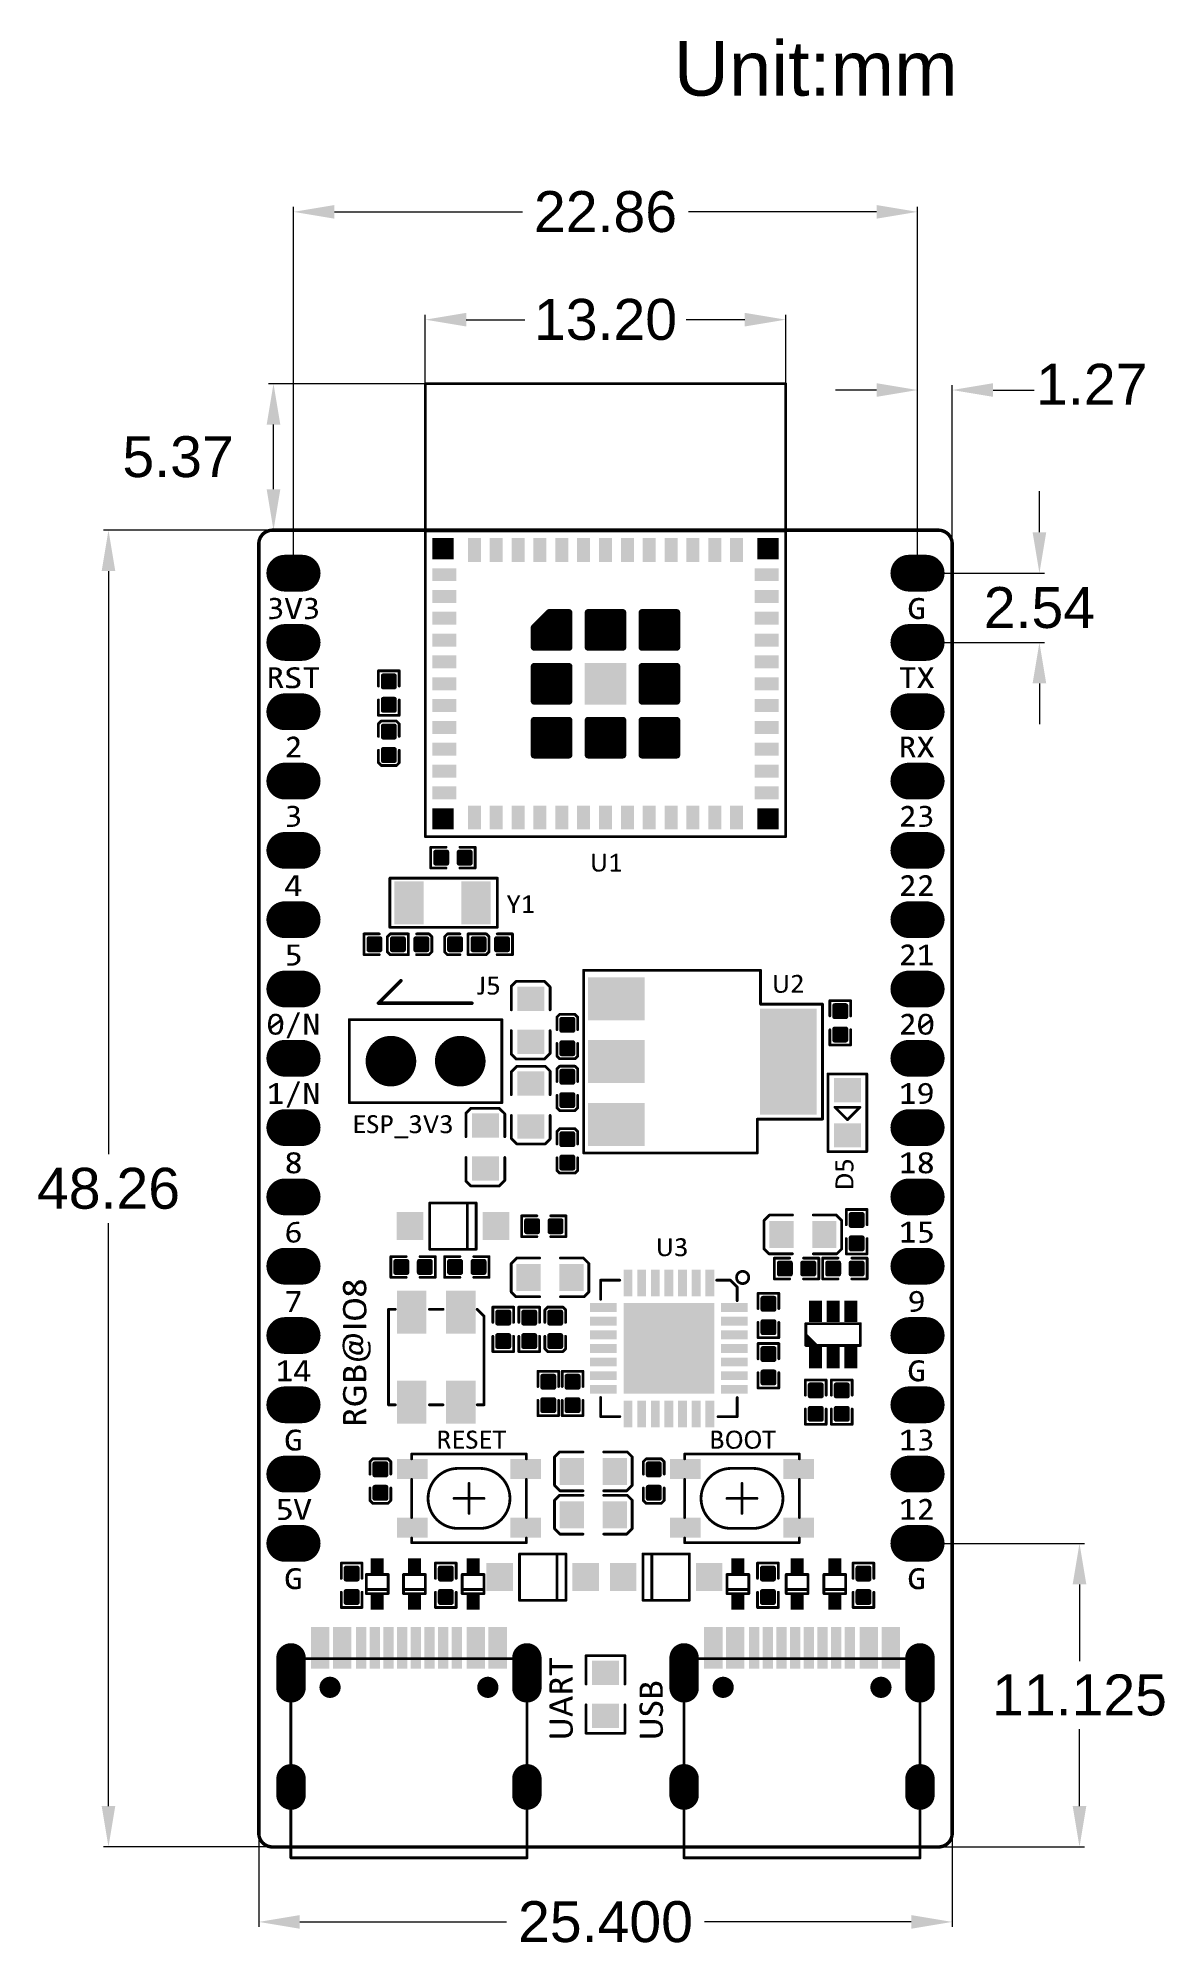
# Model space of a CAD drawing. Extents: x 17.3 to 58.6, y 21.7 to 91.7.
import ezdxf

# ---------------------------------------------------------------- set-up
doc = ezdxf.new("R2010")
doc.units = 0
doc.header["$MEASUREMENT"] = 0
doc.layers.get('0').update_dxf_attribs({"linetype": 'CONTINUOUS'})
doc.layers.add('SILKTOP_PHO', color=251, linetype='CONTINUOUS', true_color=0x636466)
doc.styles.get("Standard").update_dxf_attribs({"font": 'arial.ttf'})
doc.dimstyles.new('1', dxfattribs={"dimtxt": 1.5, "dimasz": 1.5, "dimexe": 0.18, "dimexo": 0, "dimgap": 0.5, "dimtad": 0, "dimtih": 1, "dimtoh": 1, "dimzin": 0, "dimdsep": 46, "dimtxsty": 'Standard', "dimcen": 0.09, "dimclrd": 7, "dimadec": 0, "dimazin": 0, "dimtfac": 1, "dimtofl": 0, "dimtmove": 2, "dimatfit": 3, "dimfxl": 1, "dimtolj": 1, "dimtzin": 0, "dimlwd": 15, "dimlwe": 15, "dimarcsym": 0})
doc.dimstyles.new('2', dxfattribs={"dimtxt": 1.5, "dimasz": 1.5, "dimexe": 0.18, "dimexo": 0, "dimgap": 0.5, "dimtad": 0, "dimtih": 1, "dimtoh": 1, "dimdec": 3, "dimzin": 0, "dimdsep": 46, "dimtxsty": 'Standard', "dimcen": 0.09, "dimclrd": 7, "dimadec": 0, "dimazin": 0, "dimtfac": 1, "dimtdec": 3, "dimtofl": 0, "dimtmove": 2, "dimatfit": 3, "dimfxl": 1, "dimtolj": 1, "dimtzin": 0, "dimlwd": 15, "dimlwe": 15, "dimarcsym": 0})

msp = doc.modelspace()

# ---------------------------------------------------------------- texts
at = {"linetype": 'Continuous'}
msp.add_text('Unit:mm', height=2, dxfattribs=at).set_placement((40.603038, 89.585185))

# ---------------------------------------------------------------- blocks, each defined once
blk = doc.blocks.new('ROUND_191')
at = {"const_width": 0.0127}
blk.add_lwpolyline([(-0.00635, 0, 1), (0.00635, 0, 1)], format="xyb", close=True, dxfattribs=at)
blk = doc.blocks.new('ROUND_7')
at = {"const_width": 0.0635}
blk.add_lwpolyline([(-0.03175, 0, 1), (0.03175, 0, 1)], format="xyb", close=True, dxfattribs=at)
blk = doc.blocks.new('ROUND_16')
at = {"const_width": 0.0508}
blk.add_lwpolyline([(-0.0254, 0, 1), (0.0254, 0, 1)], format="xyb", close=True, dxfattribs=at)
blk = doc.blocks.new('RECTANGLE_51')
blk.add_solid([(0.4953, 0.4445), (0.4953, -0.4445), (-0.4953, 0.4445), (-0.4953, -0.4445)])
blk = doc.blocks.new('RECTANGLE_53')
blk.add_solid([(0.4445, 0.4953), (0.4445, -0.4953), (-0.4445, 0.4953), (-0.4445, -0.4953)])
blk = doc.blocks.new('RECTANGLE_54')
blk.add_solid([(0.163068, 0.48806), (0.163068, -0.48806), (-0.163068, 0.48806), (-0.163068, -0.48806)])
blk = doc.blocks.new('RECTANGLE_55')
blk.add_solid([(0.48806, 0.163068), (0.48806, -0.163068), (-0.48806, 0.163068), (-0.48806, -0.163068)])
blk = doc.blocks.new('SQUARE_56')
blk.add_solid([(1.663064, 1.663064), (1.663064, -1.663064), (-1.663064, 1.663064), (-1.663064, -1.663064)])
blk = doc.blocks.new('RECTANGLE_57')
blk.add_solid([(1.038098, 0.788162), (1.038098, -0.788162), (-1.038098, 0.788162), (-1.038098, -0.788162)])
blk = doc.blocks.new('RECTANGLE_58')
blk.add_solid([(1.038098, 1.938146), (1.038098, -1.938146), (-1.038098, 1.938146), (-1.038098, -1.938146)])
blk = doc.blocks.new('RECTANGLE_59')
blk.add_solid([(0.238124, 0.27813), (0.238124, -0.27813), (-0.238124, 0.27813), (-0.238124, -0.27813)])
blk = doc.blocks.new('RECTANGLE_60')
blk.add_solid([(0.538098, 0.788162), (0.538098, -0.788162), (-0.538098, 0.788162), (-0.538098, -0.788162)])
blk = doc.blocks.new('ROUND_46')
at = {"const_width": 0.9271}
blk.add_lwpolyline([(-0.46355, 0, 1), (0.46355, 0, 1)], format="xyb", close=True, dxfattribs=at)
blk = doc.blocks.new('RECTANGLE_61')
blk.add_solid([(0.43815, 0.238124), (0.43815, -0.238124), (-0.43815, 0.238124), (-0.43815, -0.238124)])
blk = doc.blocks.new('RECTANGLE_62')
blk.add_solid([(0.238124, 0.43815), (0.238124, -0.43815), (-0.238124, 0.43815), (-0.238124, -0.43815)])
blk = doc.blocks.new('RECTANGLE_63')
blk.add_solid([(0.563118, 0.363092), (0.563118, -0.363092), (-0.563118, 0.363092), (-0.563118, -0.363092)])
blk = doc.blocks.new('OBLONG_47')
at = {"const_width": 1.3462}
blk.add_lwpolyline([(0.3175, 0), (-0.3175, 0)], dxfattribs=at)
at = {"const_width": 0.6731}
for points in [[(-0.65405, 0, 1), (0.01905, 0, 1)], [(-0.01905, 0, 1), (0.65405, 0, 1)]]:
    blk.add_lwpolyline(points, format="xyb", close=True, dxfattribs=at)
blk = doc.blocks.new('RECTANGLE_64')
blk.add_solid([(0.238124, 0.388112), (0.238124, -0.388112), (-0.238124, 0.388112), (-0.238124, -0.388112)])
blk = doc.blocks.new('RECTANGLE_65')
blk.add_solid([(0.48806, 0.51308), (0.48806, -0.51308), (-0.48806, 0.51308), (-0.48806, -0.51308)])
blk = doc.blocks.new('RECTANGLE_66')
blk.add_solid([(0.188086, 0.763142), (0.188086, -0.763142), (-0.188086, 0.763142), (-0.188086, -0.763142)])
blk = doc.blocks.new('OBLONG_48')
at = {"const_width": 1.076196}
blk.add_lwpolyline([(0, 0.299974), (0, -0.299974)], dxfattribs=at)
at = {"const_width": 0.538098}
for points in [[(-0.269048, 0.299974, 1), (0.269048, 0.299974, 1)], [(-0.269048, -0.299974, 1), (0.269048, -0.299974, 1)]]:
    blk.add_lwpolyline(points, format="xyb", close=True, dxfattribs=at)
blk = doc.blocks.new('OBLONG_49')
at = {"const_width": 1.076196}
blk.add_lwpolyline([(0, 0.550038), (0, -0.550038)], dxfattribs=at)
at = {"const_width": 0.538098}
for points in [[(-0.269048, 0.550038, 1), (0.269048, 0.550038, 1)], [(-0.269048, -0.550038, 1), (0.269048, -0.550038, 1)]]:
    blk.add_lwpolyline(points, format="xyb", close=True, dxfattribs=at)
blk = doc.blocks.new('ROUND_50')
at = {"const_width": 0.388112}
blk.add_lwpolyline([(-0.194056, 0, 1), (0.194056, 0, 1)], format="xyb", close=True, dxfattribs=at)
blk = doc.blocks.new('SQUARE_67')
blk.add_solid([(0.763142, 0.763142), (0.763142, -0.763142), (-0.763142, 0.763142), (-0.763142, -0.763142)])
blk = doc.blocks.new('SQUARE_68')
blk.add_solid([(0.388112, 0.388112), (0.388112, -0.388112), (-0.388112, 0.388112), (-0.388112, -0.388112)])
blk = doc.blocks.new('ROUND_5')
at = {"const_width": 0.127}
blk.add_lwpolyline([(-0.0635, 0, 1), (0.0635, 0, 1)], format="xyb", close=True, dxfattribs=at)
blk = doc.blocks.new('ROUND_42')
at = {"const_width": 0.0889}
blk.add_lwpolyline([(-0.04445, 0, 1), (0.04445, 0, 1)], format="xyb", close=True, dxfattribs=at)
blk = doc.blocks.new('*D78')
at = {"color": 0, "linetype": 'Continuous', "lineweight": 15, "transparency": 16777216}
for p, q in [((25.9, 73.66), (19.713, 73.66)), ((25.9, 25.4), (19.713, 25.4))]:
    blk.add_line(p, q, dxfattribs=at)
at = {"color": 7, "linetype": 'Continuous', "lineweight": 15, "transparency": 16777216}
for p, q in [((19.893, 72.16), (19.893, 50.796)), ((19.893, 26.9), (19.893, 48.264))]:
    blk.add_line(p, q, dxfattribs=at)
at = {"color": 7, "linetype": 'Continuous', "transparency": 16777216}
for points in [[(19.643, 72.16), (20.143, 72.16), (19.893, 73.66)], [(19.643, 26.9), (20.143, 26.9), (19.893, 25.4)]]:
    blk.add_solid(points, dxfattribs=at)
at = {"color": 0, "linetype": 'Continuous', "transparency": 16777216, "insert": (19.893, 49.53), "char_height": 1.5, "attachment_point": 5}
blk.add_mtext('\\A1;48.26', dxfattribs=at)
blk = doc.blocks.new('*D71')
at = {"color": 7, "linetype": 'Continuous', "lineweight": 15, "transparency": 16777216}
for p, q in [((53.996, 73.585), (53.996, 75.085)), ((53.996, 68.045), (53.996, 66.545))]:
    blk.add_line(p, q, dxfattribs=at)
at = {"color": 0, "linetype": 'Continuous', "lineweight": 15, "transparency": 16777216}
for p, q in [((49.549, 72.085), (54.176, 72.085)), ((49.549, 69.545), (54.176, 69.545))]:
    blk.add_line(p, q, dxfattribs=at)
at = {"color": 7, "linetype": 'Continuous', "transparency": 16777216}
for points in [[(53.746, 73.585), (54.246, 73.585), (53.996, 72.085)], [(53.746, 68.045), (54.246, 68.045), (53.996, 69.545)]]:
    blk.add_solid(points, dxfattribs=at)
at = {"color": 0, "linetype": 'Continuous', "transparency": 16777216, "insert": (53.996, 70.815), "char_height": 1.5, "attachment_point": 5}
blk.add_mtext('\\A1;2.54', dxfattribs=at)
blk = doc.blocks.new('*D73')
at = {"color": 0, "linetype": 'Continuous', "lineweight": 15, "transparency": 16777216}
for p, q in [((49.511, 36.525), (55.644, 36.525)), ((50.268, 25.4), (55.644, 25.4))]:
    blk.add_line(p, q, dxfattribs=at)
at = {"color": 7, "linetype": 'Continuous', "lineweight": 15, "transparency": 16777216}
for p, q in [((55.464, 35.025), (55.464, 32.212)), ((55.464, 26.9), (55.464, 29.712))]:
    blk.add_line(p, q, dxfattribs=at)
at = {"color": 7, "linetype": 'Continuous', "transparency": 16777216}
for points in [[(55.214, 35.025), (55.714, 35.025), (55.464, 36.525)], [(55.214, 26.9), (55.714, 26.9), (55.464, 25.4)]]:
    blk.add_solid(points, dxfattribs=at)
at = {"color": 0, "linetype": 'Continuous', "transparency": 16777216, "insert": (55.464, 30.962), "char_height": 1.5, "attachment_point": 5}
blk.add_mtext('\\A1;11.125', dxfattribs=at)
blk = doc.blocks.new('*D76')
at = {"color": 7, "linetype": 'Continuous', "lineweight": 15, "transparency": 16777216}
for p, q in [((48.03, 78.797), (46.53, 78.797)), ((52.3, 78.797), (53.8, 78.797))]:
    blk.add_line(p, q, dxfattribs=at)
at = {"color": 0, "linetype": 'Continuous', "lineweight": 15, "transparency": 16777216}
for p, q in [((49.53, 72.085), (49.53, 78.977)), ((50.8, 73.128), (50.8, 78.977))]:
    blk.add_line(p, q, dxfattribs=at)
at = {"color": 7, "linetype": 'Continuous', "transparency": 16777216}
for points in [[(48.03, 79.047), (48.03, 78.547), (49.53, 78.797)], [(52.3, 79.047), (52.3, 78.547), (50.8, 78.797)]]:
    blk.add_solid(points, dxfattribs=at)
at = {"color": 0, "linetype": 'Continuous', "transparency": 16777216, "insert": (55.913, 79.008), "char_height": 1.5, "attachment_point": 5}
blk.add_mtext('\\A1;1.27', dxfattribs=at)
blk = doc.blocks.new('*D79')
at = {"color": 0, "linetype": 'Continuous', "lineweight": 15, "transparency": 16777216}
for p, q in [((25.4, 25.932), (25.4, 22.472)), ((50.8, 25.932), (50.8, 22.472))]:
    blk.add_line(p, q, dxfattribs=at)
at = {"color": 7, "linetype": 'Continuous', "lineweight": 15, "transparency": 16777216}
for p, q in [((26.9, 22.652), (34.476, 22.652)), ((49.3, 22.652), (41.724, 22.652))]:
    blk.add_line(p, q, dxfattribs=at)
at = {"color": 7, "linetype": 'Continuous', "transparency": 16777216}
for points in [[(26.9, 22.902), (26.9, 22.402), (25.4, 22.652)], [(49.3, 22.902), (49.3, 22.402), (50.8, 22.652)]]:
    blk.add_solid(points, dxfattribs=at)
at = {"color": 0, "linetype": 'Continuous', "transparency": 16777216, "insert": (38.1, 22.652), "char_height": 1.5, "attachment_point": 5}
blk.add_mtext('\\A1;25.400', dxfattribs=at)
blk = doc.blocks.new('*D80')
at = {"color": 0, "linetype": 'Continuous', "lineweight": 15, "transparency": 16777216}
for p, q in [((31.5, 79.005), (31.5, 81.556)), ((44.7, 79.005), (44.7, 81.556))]:
    blk.add_line(p, q, dxfattribs=at)
at = {"color": 7, "linetype": 'Continuous', "lineweight": 15, "transparency": 16777216}
for p, q in [((33, 81.376), (35.142, 81.376)), ((43.2, 81.376), (41.058, 81.376))]:
    blk.add_line(p, q, dxfattribs=at)
at = {"color": 7, "linetype": 'Continuous', "transparency": 16777216}
for points in [[(33, 81.626), (33, 81.126), (31.5, 81.376)], [(43.2, 81.626), (43.2, 81.126), (44.7, 81.376)]]:
    blk.add_solid(points, dxfattribs=at)
at = {"color": 0, "linetype": 'Continuous', "transparency": 16777216, "insert": (38.1, 81.376), "char_height": 1.5, "attachment_point": 5}
blk.add_mtext('\\A1;13.20', dxfattribs=at)
blk = doc.blocks.new('*D81')
at = {"color": 0, "linetype": 'Continuous', "lineweight": 15, "transparency": 16777216}
for p, q in [((31.525, 79.03), (25.758, 79.03)), ((25.932, 73.66), (26.118, 73.66))]:
    blk.add_line(p, q, dxfattribs=at)
at = {"color": 7, "linetype": 'Continuous', "lineweight": 15, "transparency": 16777216}
blk.add_line((25.938, 75.16), (25.938, 77.53), dxfattribs=at)
at = {"color": 7, "linetype": 'Continuous', "transparency": 16777216}
for points in [[(25.688, 77.53), (26.188, 77.53), (25.938, 79.03)], [(25.688, 75.16), (26.188, 75.16), (25.938, 73.66)]]:
    blk.add_solid(points, dxfattribs=at)
at = {"color": 0, "linetype": 'Continuous', "transparency": 16777216, "insert": (22.443, 76.345), "char_height": 1.5, "attachment_point": 5}
blk.add_mtext('\\A1;5.37', dxfattribs=at)
blk = doc.blocks.new('*D82')
at = {"color": 0, "linetype": 'Continuous', "lineweight": 15, "transparency": 16777216}
for p, q in [((26.67, 72.085), (26.67, 85.508)), ((49.53, 72.085), (49.53, 85.508))]:
    blk.add_line(p, q, dxfattribs=at)
at = {"color": 7, "linetype": 'Continuous', "lineweight": 15, "transparency": 16777216}
for p, q in [((28.17, 85.328), (35.057, 85.328)), ((48.03, 85.328), (41.143, 85.328))]:
    blk.add_line(p, q, dxfattribs=at)
at = {"color": 7, "linetype": 'Continuous', "transparency": 16777216}
for points in [[(28.17, 85.578), (28.17, 85.078), (26.67, 85.328)], [(48.03, 85.578), (48.03, 85.078), (49.53, 85.328)]]:
    blk.add_solid(points, dxfattribs=at)
at = {"color": 0, "linetype": 'Continuous', "transparency": 16777216, "insert": (38.1, 85.328), "char_height": 1.5, "attachment_point": 5}
blk.add_mtext('\\A1;22.86', dxfattribs=at)

# ---------------------------------------------------------------- dimensions: what is measured, and where the dimension line sits
at = {"linetype": 'Continuous'}
for base, p1, p2, dimstyle, picture, middle in [((49.53, 85.328286), (26.67, 72.084946), (49.53, 72.084946), '1', '*D82', (38.1, 85.328286)), ((44.699936, 81.376375), (31.500064, 79.004668), (44.699936, 79.004668), '1', '*D80', (38.1, 81.376375)), ((25.4, 22.651829), (50.8, 25.931876), (25.4, 25.931876), '2', '*D79', (38.1, 22.651829))]:
    dim = msp.add_linear_dim(base=base, p1=p1, p2=p2, dimstyle=dimstyle, dxfattribs=at)
    dim.commit()
    dim.dimension.update_dxf_attribs({"geometry": picture, "text_midpoint": middle})
dim = msp.add_linear_dim(base=(49.53, 78.796616), p1=(50.8, 73.128124), p2=(49.53, 72.084946), dimstyle='1', dxfattribs=at)
dim.commit()
dim.dimension.update_dxf_attribs({"geometry": '*D76', "text_midpoint": (55.913454, 79.008451), "dimtype": 160})
for base, p1, p2, picture, middle in [((25.938061, 79.030068), (25.931876, 73.66), (31.525464, 79.030068), '*D81', (22.442576, 76.345034)), ((53.995941, 69.544946), (49.54905, 72.084946), (49.54905, 69.544946), '*D71', (53.995941, 70.814946)), ((19.893247, 73.66), (25.900126, 25.4), (25.900126, 73.66), '*D78', (19.893247, 49.53))]:
    dim = msp.add_linear_dim(base=base, p1=p1, p2=p2, angle=90, dimstyle='1', dxfattribs=at)
    dim.commit()
    dim.dimension.update_dxf_attribs({"geometry": picture, "text_midpoint": middle})
dim = msp.add_linear_dim(base=(55.463554, 25.4), p1=(49.51095, 36.524946), p2=(50.268124, 25.4), angle=90, dimstyle='2', dxfattribs=at)
dim.commit()
dim.dimension.update_dxf_attribs({"geometry": '*D73', "text_midpoint": (55.463554, 30.962473), "dimtype": 160})

# ---------------------------------------------------------------- linework, layer by layer
at = {"const_width": 0.127}
for points in [[(25.900126, 73.66, 0.4142136), (25.4, 73.159874)], [(50.8, 73.159874, 0.4142136), (50.299874, 73.66)], [(25.4, 25.900126, 0.4142136), (25.900126, 25.4)], [(50.299874, 25.4, 0.4142136), (50.8, 25.900126)]]:
    msp.add_lwpolyline(points, format="xyb", dxfattribs=at)
for points, const_width in [([(50.299874, 73.66), (25.900126, 73.66)], 0.127), ([(25.4, 73.159874), (25.4, 25.900126)], 0.127), ([(50.8, 25.900126), (50.8, 73.159874)], 0.127), ([(36.036758, 70.64121), (35.48888, 70.093078)], 0.254), ([(36.761166, 70.64121), (36.036758, 70.64121)], 0.254), ([(36.072064, 69.368924), (36.072064, 70.64121)], 0.254), ([(36.199064, 69.368924), (36.199064, 70.64121)], 0.254), ([(36.326064, 69.368924), (36.326064, 70.64121)], 0.254), ([(36.453064, 69.368924), (36.453064, 70.64121)], 0.254), ([(36.580064, 69.368924), (36.580064, 70.64121)], 0.254), ([(36.707064, 69.368924), (36.707064, 70.64121)], 0.254), ([(36.761166, 69.368924), (36.761166, 70.64121)], 0.254), ([(38.736016, 70.64121), (37.463984, 70.64121)], 0.254), ([(37.463984, 70.64121), (37.463984, 69.368924)], 0.254), ([(37.469064, 69.368924), (37.469064, 70.64121)], 0.254), ([(37.596064, 69.368924), (37.596064, 70.64121)], 0.254), ([(37.723064, 69.368924), (37.723064, 70.64121)], 0.254), ([(37.850064, 69.368924), (37.850064, 70.64121)], 0.254), ([(37.977064, 69.368924), (37.977064, 70.64121)], 0.254), ([(38.104064, 69.368924), (38.104064, 70.64121)], 0.254), ([(38.231064, 69.368924), (38.231064, 70.64121)], 0.254), ([(38.358064, 69.368924), (38.358064, 70.64121)], 0.254), ([(38.485064, 69.368924), (38.485064, 70.64121)], 0.254), ([(38.612064, 69.368924), (38.612064, 70.64121)], 0.254), ([(38.736016, 69.368924), (38.736016, 70.64121)], 0.254), ([(40.71112, 70.64121), (39.438834, 70.64121)], 0.254), ([(39.438834, 70.64121), (39.438834, 69.368924)], 0.254), ([(39.501064, 69.368924), (39.501064, 70.64121)], 0.254), ([(39.628064, 69.368924), (39.628064, 70.64121)], 0.254), ([(39.755064, 69.368924), (39.755064, 70.64121)], 0.254), ([(39.882064, 69.368924), (39.882064, 70.64121)], 0.254), ([(40.009064, 69.368924), (40.009064, 70.64121)], 0.254), ([(40.136064, 69.368924), (40.136064, 70.64121)], 0.254), ([(40.263064, 69.368924), (40.263064, 70.64121)], 0.254), ([(40.390064, 69.368924), (40.390064, 70.64121)], 0.254), ([(40.517064, 69.368924), (40.517064, 70.64121)], 0.254), ([(40.644064, 69.368924), (40.644064, 70.64121)], 0.254), ([(40.71112, 69.368924), (40.71112, 70.64121)], 0.254), ([(35.48888, 70.093078), (35.48888, 69.368924)], 0.254), ([(35.564064, 69.368924), (35.564064, 70.168262)], 0.254), ([(35.691064, 69.368924), (35.691064, 70.295262)], 0.254), ([(35.818064, 69.368924), (35.818064, 70.422262)], 0.254), ([(35.945064, 69.368924), (35.945064, 70.549262)], 0.254), ([(35.48888, 69.368924), (36.761166, 69.368924)], 0.254), ([(37.463984, 69.368924), (38.736016, 69.368924)], 0.254), ([(39.438834, 69.368924), (40.71112, 69.368924)], 0.254), ([(36.761166, 68.666106), (35.48888, 68.666106)], 0.254), ([(35.48888, 68.666106), (35.48888, 67.39382)], 0.254), ([(35.564064, 67.39382), (35.564064, 68.666106)], 0.254), ([(35.691064, 67.39382), (35.691064, 68.666106)], 0.254), ([(35.818064, 67.39382), (35.818064, 68.666106)], 0.254), ([(35.945064, 67.39382), (35.945064, 68.666106)], 0.254), ([(36.072064, 67.39382), (36.072064, 68.666106)], 0.254), ([(36.199064, 67.39382), (36.199064, 68.666106)], 0.254), ([(36.326064, 67.39382), (36.326064, 68.666106)], 0.254), ([(36.453064, 67.39382), (36.453064, 68.666106)], 0.254), ([(36.580064, 67.39382), (36.580064, 68.666106)], 0.254), ([(36.707064, 67.39382), (36.707064, 68.666106)], 0.254), ([(36.761166, 67.39382), (36.761166, 68.666106)], 0.254), ([(40.71112, 68.666106), (39.438834, 68.666106)], 0.254), ([(39.438834, 68.666106), (39.438834, 67.39382)], 0.254), ([(39.501064, 67.39382), (39.501064, 68.666106)], 0.254), ([(39.628064, 67.39382), (39.628064, 68.666106)], 0.254), ([(39.755064, 67.39382), (39.755064, 68.666106)], 0.254), ([(39.882064, 67.39382), (39.882064, 68.666106)], 0.254), ([(40.009064, 67.39382), (40.009064, 68.666106)], 0.254), ([(40.136064, 67.39382), (40.136064, 68.666106)], 0.254), ([(40.263064, 67.39382), (40.263064, 68.666106)], 0.254), ([(40.390064, 67.39382), (40.390064, 68.666106)], 0.254), ([(40.517064, 67.39382), (40.517064, 68.666106)], 0.254), ([(40.644064, 67.39382), (40.644064, 68.666106)], 0.254), ([(40.71112, 67.39382), (40.71112, 68.666106)], 0.254), ([(29.9593, 67.916806), (29.9593, 68.323206)], 0.1778), ([(29.9593, 68.323206), (30.3657, 68.323206)], 0.1778), ([(29.9593, 68.2498), (30.3657, 68.2498)], 0.1778), ([(29.9593, 68.072), (30.3657, 68.072)], 0.1778), ([(30.3657, 67.916806), (29.9593, 67.916806)], 0.1778), ([(30.0228, 67.916806), (30.0228, 68.323206)], 0.1778), ([(30.2006, 67.916806), (30.2006, 68.323206)], 0.1778), ([(30.3657, 68.323206), (30.3657, 67.916806)], 0.1778), ([(29.9593, 67.058794), (29.9593, 67.465194)], 0.1778), ([(29.9593, 67.465194), (30.3657, 67.465194)], 0.1778), ([(29.9593, 67.3608), (30.3657, 67.3608)], 0.1778), ([(29.9593, 67.183), (30.3657, 67.183)], 0.1778), ([(30.0228, 67.058794), (30.0228, 67.465194)], 0.1778), ([(30.2006, 67.058794), (30.2006, 67.465194)], 0.1778), ([(30.3657, 67.465194), (30.3657, 67.058794)], 0.1778), ([(35.48888, 67.39382), (36.761166, 67.39382)], 0.254), ([(39.438834, 67.39382), (40.71112, 67.39382)], 0.254), ([(30.3657, 67.058794), (29.9593, 67.058794)], 0.1778), ([(29.9593, 66.075306), (29.9593, 66.481706)], 0.1778), ([(29.9593, 66.481706), (30.3657, 66.481706)], 0.1778), ([(29.9593, 66.4718), (30.3657, 66.4718)], 0.1778), ([(30.0228, 66.075306), (30.0228, 66.481706)], 0.1778), ([(30.2006, 66.075306), (30.2006, 66.481706)], 0.1778), ([(30.3657, 66.481706), (30.3657, 66.075306)], 0.1778), ([(36.761166, 66.691002), (35.48888, 66.691002)], 0.254), ([(35.48888, 66.691002), (35.48888, 65.41897)], 0.254), ([(35.564064, 65.41897), (35.564064, 66.691002)], 0.254), ([(35.691064, 65.41897), (35.691064, 66.691002)], 0.254), ([(35.818064, 65.41897), (35.818064, 66.691002)], 0.254), ([(35.945064, 65.41897), (35.945064, 66.691002)], 0.254), ([(36.072064, 65.41897), (36.072064, 66.691002)], 0.254), ([(36.199064, 65.41897), (36.199064, 66.691002)], 0.254), ([(36.326064, 65.41897), (36.326064, 66.691002)], 0.254), ([(36.453064, 65.41897), (36.453064, 66.691002)], 0.254), ([(36.580064, 65.41897), (36.580064, 66.691002)], 0.254), ([(36.707064, 65.41897), (36.707064, 66.691002)], 0.254), ([(36.761166, 65.41897), (36.761166, 66.691002)], 0.254), ([(38.736016, 66.691002), (37.463984, 66.691002)], 0.254), ([(37.463984, 66.691002), (37.463984, 65.41897)], 0.254), ([(37.469064, 65.41897), (37.469064, 66.691002)], 0.254), ([(37.596064, 65.41897), (37.596064, 66.691002)], 0.254), ([(37.723064, 65.41897), (37.723064, 66.691002)], 0.254), ([(37.850064, 65.41897), (37.850064, 66.691002)], 0.254), ([(37.977064, 65.41897), (37.977064, 66.691002)], 0.254), ([(38.104064, 65.41897), (38.104064, 66.691002)], 0.254), ([(38.231064, 65.41897), (38.231064, 66.691002)], 0.254), ([(38.358064, 65.41897), (38.358064, 66.691002)], 0.254), ([(38.485064, 65.41897), (38.485064, 66.691002)], 0.254), ([(38.612064, 65.41897), (38.612064, 66.691002)], 0.254), ([(38.736016, 65.41897), (38.736016, 66.691002)], 0.254), ([(40.71112, 66.691002), (39.438834, 66.691002)], 0.254), ([(39.438834, 66.691002), (39.438834, 65.41897)], 0.254), ([(39.501064, 65.41897), (39.501064, 66.691002)], 0.254), ([(39.628064, 65.41897), (39.628064, 66.691002)], 0.254), ([(39.755064, 65.41897), (39.755064, 66.691002)], 0.254), ([(39.882064, 65.41897), (39.882064, 66.691002)], 0.254), ([(40.009064, 65.41897), (40.009064, 66.691002)], 0.254), ([(40.136064, 65.41897), (40.136064, 66.691002)], 0.254), ([(40.263064, 65.41897), (40.263064, 66.691002)], 0.254), ([(40.390064, 65.41897), (40.390064, 66.691002)], 0.254), ([(40.517064, 65.41897), (40.517064, 66.691002)], 0.254), ([(40.644064, 65.41897), (40.644064, 66.691002)], 0.254), ([(40.71112, 65.41897), (40.71112, 66.691002)], 0.254), ([(29.9593, 66.294), (30.3657, 66.294)], 0.1778), ([(29.9593, 66.1162), (30.3657, 66.1162)], 0.1778), ([(30.3657, 66.075306), (29.9593, 66.075306)], 0.1778), ([(29.9593, 65.217294), (29.9593, 65.623694)], 0.1778), ([(29.9593, 65.623694), (30.3657, 65.623694)], 0.1778), ([(29.9593, 65.5828), (30.3657, 65.5828)], 0.1778), ([(29.9593, 65.405), (30.3657, 65.405)], 0.1778), ([(29.9593, 65.2272), (30.3657, 65.2272)], 0.1778), ([(30.3657, 65.217294), (29.9593, 65.217294)], 0.1778), ([(30.0228, 65.217294), (30.0228, 65.623694)], 0.1778), ([(30.2006, 65.217294), (30.2006, 65.623694)], 0.1778), ([(30.3657, 65.623694), (30.3657, 65.217294)], 0.1778), ([(35.48888, 65.41897), (36.761166, 65.41897)], 0.254), ([(37.463984, 65.41897), (38.736016, 65.41897)], 0.254), ([(39.438834, 65.41897), (40.71112, 65.41897)], 0.254), ([(31.879794, 61.4553), (31.879794, 61.8617)], 0.1778), ([(31.879794, 61.8617), (32.286194, 61.8617)], 0.1778), ([(31.879794, 61.849), (32.286194, 61.849)], 0.1778), ([(31.879794, 61.6712), (32.286194, 61.6712)], 0.1778), ([(31.9786, 61.4553), (31.9786, 61.8617)], 0.1778), ([(32.1564, 61.4553), (32.1564, 61.8617)], 0.1778), ([(32.286194, 61.8617), (32.286194, 61.4553)], 0.1778), ([(32.737806, 61.4553), (32.737806, 61.8617)], 0.1778), ([(32.737806, 61.8617), (33.144206, 61.8617)], 0.1778), ([(32.737806, 61.849), (33.144206, 61.849)], 0.1778), ([(32.737806, 61.6712), (33.144206, 61.6712)], 0.1778), ([(32.8676, 61.4553), (32.8676, 61.8617)], 0.1778), ([(33.0454, 61.4553), (33.0454, 61.8617)], 0.1778), ([(33.144206, 61.8617), (33.144206, 61.4553)], 0.1778), ([(31.879794, 61.4934), (32.286194, 61.4934)], 0.1778), ([(32.286194, 61.4553), (31.879794, 61.4553)], 0.1778), ([(32.737806, 61.4934), (33.144206, 61.4934)], 0.1778), ([(33.144206, 61.4553), (32.737806, 61.4553)], 0.1778), ([(29.434282, 58.2803), (29.434282, 58.6867)], 0.1778), ([(29.434282, 58.6867), (29.840682, 58.6867)], 0.1778), ([(29.434282, 58.6486), (29.840682, 58.6486)], 0.1778), ([(29.434282, 58.4708), (29.840682, 58.4708)], 0.1778), ([(29.434282, 58.293), (29.840682, 58.293)], 0.1778), ([(29.840682, 58.2803), (29.434282, 58.2803)], 0.1778), ([(29.4894, 58.2803), (29.4894, 58.6867)], 0.1778), ([(29.6672, 58.2803), (29.6672, 58.6867)], 0.1778), ([(29.840682, 58.6867), (29.840682, 58.2803)], 0.1778), ([(30.292294, 58.2803), (30.292294, 58.6867)], 0.1778), ([(30.292294, 58.6867), (30.698694, 58.6867)], 0.1778), ([(30.292294, 58.2803), (30.292294, 58.6867)], 0.1778), ([(30.292294, 58.6867), (30.698694, 58.6867)], 0.1778), ([(30.292294, 58.6486), (30.698694, 58.6486)], 0.1778), ([(30.292294, 58.6486), (30.698694, 58.6486)], 0.1778), ([(30.292294, 58.4708), (30.698694, 58.4708)], 0.1778), ([(30.292294, 58.4708), (30.698694, 58.4708)], 0.1778), ([(30.292294, 58.293), (30.698694, 58.293)], 0.1778), ([(30.292294, 58.293), (30.698694, 58.293)], 0.1778), ([(30.698694, 58.2803), (30.292294, 58.2803)], 0.1778), ([(30.698694, 58.2803), (30.292294, 58.2803)], 0.1778), ([(30.3784, 58.2803), (30.3784, 58.6867)], 0.1778), ([(30.3784, 58.2803), (30.3784, 58.6867)], 0.1778), ([(30.5562, 58.2803), (30.5562, 58.6867)], 0.1778), ([(30.5562, 58.2803), (30.5562, 58.6867)], 0.1778), ([(30.698694, 58.6867), (30.698694, 58.2803)], 0.1778), ([(30.698694, 58.6867), (30.698694, 58.2803)], 0.1778), ([(31.150306, 58.2803), (31.150306, 58.6867)], 0.1778), ([(31.150306, 58.6867), (31.556706, 58.6867)], 0.1778), ([(31.150306, 58.6486), (31.556706, 58.6486)], 0.1778), ([(31.150306, 58.4708), (31.556706, 58.4708)], 0.1778), ([(31.150306, 58.293), (31.556706, 58.293)], 0.1778), ([(31.556706, 58.2803), (31.150306, 58.2803)], 0.1778), ([(31.2674, 58.2803), (31.2674, 58.6867)], 0.1778), ([(31.4452, 58.2803), (31.4452, 58.6867)], 0.1778), ([(31.556706, 58.6867), (31.556706, 58.2803)], 0.1778), ([(32.387794, 58.2803), (32.387794, 58.6867)], 0.1778), ([(32.387794, 58.6867), (32.794194, 58.6867)], 0.1778), ([(32.387794, 58.6486), (32.794194, 58.6486)], 0.1778), ([(32.387794, 58.4708), (32.794194, 58.4708)], 0.1778), ([(32.387794, 58.293), (32.794194, 58.293)], 0.1778), ([(32.794194, 58.2803), (32.387794, 58.2803)], 0.1778), ([(32.512, 58.2803), (32.512, 58.6867)], 0.1778), ([(32.6898, 58.2803), (32.6898, 58.6867)], 0.1778), ([(32.794194, 58.6867), (32.794194, 58.2803)], 0.1778), ([(33.245806, 58.2803), (33.245806, 58.6867)], 0.1778), ([(33.245806, 58.6867), (33.652206, 58.6867)], 0.1778), ([(33.245806, 58.6486), (33.652206, 58.6486)], 0.1778), ([(33.245806, 58.4708), (33.652206, 58.4708)], 0.1778), ([(33.245806, 58.293), (33.652206, 58.293)], 0.1778), ([(33.652206, 58.2803), (33.245806, 58.2803)], 0.1778), ([(33.246314, 58.2803), (33.246314, 58.6867)], 0.1778), ([(33.246314, 58.6867), (33.652714, 58.6867)], 0.1778), ([(33.246314, 58.6486), (33.652714, 58.6486)], 0.1778), ([(33.246314, 58.4708), (33.652714, 58.4708)], 0.1778), ([(33.246314, 58.293), (33.652714, 58.293)], 0.1778), ([(33.652714, 58.2803), (33.246314, 58.2803)], 0.1778), ([(33.401, 58.2803), (33.401, 58.6867)], 0.1778), ([(33.401, 58.2803), (33.401, 58.6867)], 0.1778), ([(33.5788, 58.2803), (33.5788, 58.6867)], 0.1778), ([(33.5788, 58.2803), (33.5788, 58.6867)], 0.1778), ([(33.652206, 58.6867), (33.652206, 58.2803)], 0.1778), ([(33.652714, 58.6867), (33.652714, 58.2803)], 0.1778), ([(34.104326, 58.2803), (34.104326, 58.6867)], 0.1778), ([(34.104326, 58.6867), (34.510726, 58.6867)], 0.1778), ([(34.104326, 58.6486), (34.510726, 58.6486)], 0.1778), ([(34.104326, 58.4708), (34.510726, 58.4708)], 0.1778), ([(34.104326, 58.293), (34.510726, 58.293)], 0.1778), ([(34.510726, 58.2803), (34.104326, 58.2803)], 0.1778), ([(34.1122, 58.2803), (34.1122, 58.6867)], 0.1778), ([(34.29, 58.2803), (34.29, 58.6867)], 0.1778), ([(34.4678, 58.2803), (34.4678, 58.6867)], 0.1778), ([(34.510726, 58.6867), (34.510726, 58.2803)], 0.1778), ([(46.496732, 55.830216), (46.496732, 56.236616)], 0.1778), ([(46.496732, 56.236616), (46.903132, 56.236616)], 0.1778), ([(46.496732, 56.1594), (46.903132, 56.1594)], 0.1778), ([(46.496732, 55.9816), (46.903132, 55.9816)], 0.1778), ([(46.5582, 55.830216), (46.5582, 56.236616)], 0.1778), ([(46.736, 55.830216), (46.736, 56.236616)], 0.1778), ([(46.903132, 56.236616), (46.903132, 55.830216)], 0.1778), ([(36.498784, 55.327804), (36.498784, 55.734204)], 0.1778), ([(36.498784, 55.734204), (36.905184, 55.734204)], 0.1778), ([(36.498784, 55.626), (36.905184, 55.626)], 0.1778), ([(36.498784, 55.4482), (36.905184, 55.4482)], 0.1778), ([(36.905184, 55.327804), (36.498784, 55.327804)], 0.1778), ([(36.6014, 55.327804), (36.6014, 55.734204)], 0.1778), ([(36.7792, 55.327804), (36.7792, 55.734204)], 0.1778), ([(36.905184, 55.734204), (36.905184, 55.327804)], 0.1778), ([(46.903132, 55.830216), (46.496732, 55.830216)], 0.1778), ([(46.496732, 54.972204), (46.496732, 55.378604)], 0.1778), ([(46.496732, 55.378604), (46.903132, 55.378604)], 0.1778), ([(46.496732, 55.2704), (46.903132, 55.2704)], 0.1778), ([(46.5582, 54.972204), (46.5582, 55.378604)], 0.1778), ([(46.736, 54.972204), (46.736, 55.378604)], 0.1778), ([(46.903132, 55.378604), (46.903132, 54.972204)], 0.1778), ([(36.498784, 54.469792), (36.498784, 54.876192)], 0.1778), ([(36.498784, 54.876192), (36.905184, 54.876192)], 0.1778), ([(36.498784, 54.737), (36.905184, 54.737)], 0.1778), ([(36.498784, 54.5592), (36.905184, 54.5592)], 0.1778), ([(36.6014, 54.469792), (36.6014, 54.876192)], 0.1778), ([(36.7792, 54.469792), (36.7792, 54.876192)], 0.1778), ([(36.905184, 54.876192), (36.905184, 54.469792)], 0.1778), ([(46.496732, 55.0926), (46.903132, 55.0926)], 0.1778), ([(46.903132, 54.972204), (46.496732, 54.972204)], 0.1778), ([(36.905184, 54.469792), (36.498784, 54.469792)], 0.1778), ([(36.498784, 53.425852), (36.498784, 53.832252)], 0.1778), ([(36.498784, 53.832252), (36.905184, 53.832252)], 0.1778), ([(36.6014, 53.425852), (36.6014, 53.832252)], 0.1778), ([(36.7792, 53.425852), (36.7792, 53.832252)], 0.1778), ([(36.905184, 53.832252), (36.905184, 53.425852)], 0.1778), ([(36.498784, 53.6702), (36.905184, 53.6702)], 0.1778), ([(36.498784, 53.4924), (36.905184, 53.4924)], 0.1778), ([(36.905184, 53.425852), (36.498784, 53.425852)], 0.1778), ([(36.498784, 52.56784), (36.498784, 52.97424)], 0.1778), ([(36.498784, 52.97424), (36.905184, 52.97424)], 0.1778), ([(36.498784, 52.959), (36.905184, 52.959)], 0.1778), ([(36.498784, 52.7812), (36.905184, 52.7812)], 0.1778), ([(36.498784, 52.6034), (36.905184, 52.6034)], 0.1778), ([(36.905184, 52.56784), (36.498784, 52.56784)], 0.1778), ([(36.6014, 52.56784), (36.6014, 52.97424)], 0.1778), ([(36.7792, 52.56784), (36.7792, 52.97424)], 0.1778), ([(36.905184, 52.97424), (36.905184, 52.56784)], 0.1778), ([(36.498784, 51.136804), (36.498784, 51.543204)], 0.1778), ([(36.498784, 51.543204), (36.905184, 51.543204)], 0.1778), ([(36.498784, 51.5366), (36.905184, 51.5366)], 0.1778), ([(36.498784, 51.3588), (36.905184, 51.3588)], 0.1778), ([(36.498784, 51.181), (36.905184, 51.181)], 0.1778), ([(36.905184, 51.136804), (36.498784, 51.136804)], 0.1778), ([(36.6014, 51.136804), (36.6014, 51.543204)], 0.1778), ([(36.7792, 51.136804), (36.7792, 51.543204)], 0.1778), ([(36.905184, 51.543204), (36.905184, 51.136804)], 0.1778), ([(36.498784, 50.278792), (36.498784, 50.685192)], 0.1778), ([(36.498784, 50.685192), (36.905184, 50.685192)], 0.1778), ([(36.498784, 50.6476), (36.905184, 50.6476)], 0.1778), ([(36.498784, 50.4698), (36.905184, 50.4698)], 0.1778), ([(36.6014, 50.278792), (36.6014, 50.685192)], 0.1778), ([(36.7792, 50.278792), (36.7792, 50.685192)], 0.1778), ([(36.905184, 50.685192), (36.905184, 50.278792)], 0.1778), ([(36.498784, 50.292), (36.905184, 50.292)], 0.1778), ([(36.905184, 50.278792), (36.498784, 50.278792)], 0.1778), ([(35.207702, 47.946818), (35.207702, 48.353218)], 0.1778), ([(35.207702, 48.353218), (35.614102, 48.353218)], 0.1778), ([(35.207702, 48.3362), (35.614102, 48.3362)], 0.1778), ([(35.3568, 47.946818), (35.3568, 48.353218)], 0.1778), ([(35.5346, 47.946818), (35.5346, 48.353218)], 0.1778), ([(35.614102, 48.353218), (35.614102, 47.946818)], 0.1778), ([(36.065714, 47.946818), (36.065714, 48.353218)], 0.1778), ([(36.065714, 48.353218), (36.472114, 48.353218)], 0.1778), ([(36.065714, 48.3362), (36.472114, 48.3362)], 0.1778), ([(36.068, 47.946818), (36.068, 48.353218)], 0.1778), ([(36.2458, 47.946818), (36.2458, 48.353218)], 0.1778), ([(36.4236, 47.946818), (36.4236, 48.353218)], 0.1778), ([(36.472114, 48.353218), (36.472114, 47.946818)], 0.1778), ([(47.09668, 48.175926), (47.09668, 48.582326)], 0.1778), ([(47.09668, 48.582326), (47.50308, 48.582326)], 0.1778), ([(47.09668, 48.514), (47.50308, 48.514)], 0.1778), ([(47.09668, 48.3362), (47.50308, 48.3362)], 0.1778), ([(47.2694, 48.175926), (47.2694, 48.582326)], 0.1778), ([(47.4472, 48.175926), (47.4472, 48.582326)], 0.1778), ([(47.50308, 48.582326), (47.50308, 48.175926)], 0.1778), ([(35.207702, 48.1584), (35.614102, 48.1584)], 0.1778), ([(35.207702, 47.9806), (35.614102, 47.9806)], 0.1778), ([(35.614102, 47.946818), (35.207702, 47.946818)], 0.1778), ([(36.065714, 48.1584), (36.472114, 48.1584)], 0.1778), ([(36.065714, 47.9806), (36.472114, 47.9806)], 0.1778), ([(36.472114, 47.946818), (36.065714, 47.946818)], 0.1778), ([(47.50308, 48.175926), (47.09668, 48.175926)], 0.1778), ([(47.09668, 47.317914), (47.09668, 47.724314)], 0.1778), ([(47.09668, 47.724314), (47.50308, 47.724314)], 0.1778), ([(47.09668, 47.625), (47.50308, 47.625)], 0.1778), ([(47.2694, 47.317914), (47.2694, 47.724314)], 0.1778), ([(47.4472, 47.317914), (47.4472, 47.724314)], 0.1778), ([(47.50308, 47.724314), (47.50308, 47.317914)], 0.1778), ([(30.419294, 46.453298), (30.419294, 46.859698)], 0.1778), ([(30.419294, 46.859698), (30.825694, 46.859698)], 0.1778), ([(30.5562, 46.453298), (30.5562, 46.859698)], 0.1778), ([(30.734, 46.453298), (30.734, 46.859698)], 0.1778), ([(30.825694, 46.859698), (30.825694, 46.453298)], 0.1778), ([(31.277306, 46.453298), (31.277306, 46.859698)], 0.1778), ([(31.277306, 46.859698), (31.683706, 46.859698)], 0.1778), ([(31.4452, 46.453298), (31.4452, 46.859698)], 0.1778), ([(31.623, 46.453298), (31.623, 46.859698)], 0.1778), ([(31.683706, 46.859698), (31.683706, 46.453298)], 0.1778), ([(32.387794, 46.453298), (32.387794, 46.859698)], 0.1778), ([(32.387794, 46.859698), (32.794194, 46.859698)], 0.1778), ([(32.512, 46.453298), (32.512, 46.859698)], 0.1778), ([(32.6898, 46.453298), (32.6898, 46.859698)], 0.1778), ([(32.794194, 46.859698), (32.794194, 46.453298)], 0.1778), ([(33.245806, 46.453298), (33.245806, 46.859698)], 0.1778), ([(33.245806, 46.859698), (33.652206, 46.859698)], 0.1778), ([(33.401, 46.453298), (33.401, 46.859698)], 0.1778), ([(33.5788, 46.453298), (33.5788, 46.859698)], 0.1778), ([(33.652206, 46.859698), (33.652206, 46.453298)], 0.1778), ([(47.09668, 47.4472), (47.50308, 47.4472)], 0.1778), ([(47.50308, 47.317914), (47.09668, 47.317914)], 0.1778), ([(30.419294, 46.736), (30.825694, 46.736)], 0.1778), ([(30.419294, 46.5582), (30.825694, 46.5582)], 0.1778), ([(30.825694, 46.453298), (30.419294, 46.453298)], 0.1778), ([(31.277306, 46.736), (31.683706, 46.736)], 0.1778), ([(31.277306, 46.5582), (31.683706, 46.5582)], 0.1778), ([(31.683706, 46.453298), (31.277306, 46.453298)], 0.1778), ([(32.387794, 46.736), (32.794194, 46.736)], 0.1778), ([(32.387794, 46.5582), (32.794194, 46.5582)], 0.1778), ([(32.794194, 46.453298), (32.387794, 46.453298)], 0.1778), ([(33.245806, 46.736), (33.652206, 46.736)], 0.1778), ([(33.245806, 46.5582), (33.652206, 46.5582)], 0.1778), ([(33.652206, 46.453298), (33.245806, 46.453298)], 0.1778), ([(44.46778, 46.39691), (44.46778, 46.80331)], 0.1778), ([(44.46778, 46.80331), (44.87418, 46.80331)], 0.1778), ([(44.46778, 46.736), (44.87418, 46.736)], 0.1778), ([(44.46778, 46.5582), (44.87418, 46.5582)], 0.1778), ([(44.87418, 46.39691), (44.46778, 46.39691)], 0.1778), ([(44.6024, 46.39691), (44.6024, 46.80331)], 0.1778), ([(44.7802, 46.39691), (44.7802, 46.80331)], 0.1778), ([(44.87418, 46.80331), (44.87418, 46.39691)], 0.1778), ([(45.325792, 46.39691), (45.325792, 46.80331)], 0.1778), ([(45.325792, 46.80331), (45.732192, 46.80331)], 0.1778), ([(45.325792, 46.736), (45.732192, 46.736)], 0.1778), ([(45.325792, 46.5582), (45.732192, 46.5582)], 0.1778), ([(45.732192, 46.39691), (45.325792, 46.39691)], 0.1778), ([(45.4914, 46.39691), (45.4914, 46.80331)], 0.1778), ([(45.6692, 46.39691), (45.6692, 46.80331)], 0.1778), ([(45.732192, 46.80331), (45.732192, 46.39691)], 0.1778), ([(46.237906, 46.39691), (46.237906, 46.80331)], 0.1778), ([(46.237906, 46.80331), (46.644306, 46.80331)], 0.1778), ([(46.237906, 46.736), (46.644306, 46.736)], 0.1778), ([(46.237906, 46.5582), (46.644306, 46.5582)], 0.1778), ([(46.644306, 46.39691), (46.237906, 46.39691)], 0.1778), ([(46.3804, 46.39691), (46.3804, 46.80331)], 0.1778), ([(46.5582, 46.39691), (46.5582, 46.80331)], 0.1778), ([(46.644306, 46.80331), (46.644306, 46.39691)], 0.1778), ([(47.095918, 46.39691), (47.095918, 46.80331)], 0.1778), ([(47.095918, 46.80331), (47.502318, 46.80331)], 0.1778), ([(47.095918, 46.736), (47.502318, 46.736)], 0.1778), ([(47.095918, 46.5582), (47.502318, 46.5582)], 0.1778), ([(47.502318, 46.39691), (47.095918, 46.39691)], 0.1778), ([(47.2694, 46.39691), (47.2694, 46.80331)], 0.1778), ([(47.4472, 46.39691), (47.4472, 46.80331)], 0.1778), ([(47.502318, 46.80331), (47.502318, 46.39691)], 0.1778), ([(43.8658, 45.104304), (43.8658, 45.510704)], 0.1778), ([(43.8658, 45.510704), (44.2722, 45.510704)], 0.1778), ([(43.8658, 45.4914), (44.2722, 45.4914)], 0.1778), ([(43.8912, 45.104304), (43.8912, 45.510704)], 0.1778), ([(44.069, 45.104304), (44.069, 45.510704)], 0.1778), ([(44.2468, 45.104304), (44.2468, 45.510704)], 0.1778), ([(44.2722, 45.510704), (44.2722, 45.104304)], 0.1778), ([(34.1503, 44.596304), (34.1503, 45.002704)], 0.1778), ([(34.1503, 45.002704), (34.5567, 45.002704)], 0.1778), ([(34.1503, 44.958), (34.5567, 44.958)], 0.1778), ([(34.1503, 44.7802), (34.5567, 44.7802)], 0.1778), ([(34.29, 44.596304), (34.29, 45.002704)], 0.1778), ([(34.4678, 44.596304), (34.4678, 45.002704)], 0.1778), ([(34.5567, 45.002704), (34.5567, 44.596304)], 0.1778), ([(35.1028, 44.596304), (35.1028, 45.002704)], 0.1778), ([(35.1028, 45.002704), (35.5092, 45.002704)], 0.1778), ([(35.1028, 44.958), (35.5092, 44.958)], 0.1778), ([(35.1028, 44.7802), (35.5092, 44.7802)], 0.1778), ([(35.179, 44.596304), (35.179, 45.002704)], 0.1778), ([(35.3568, 44.596304), (35.3568, 45.002704)], 0.1778), ([(35.5092, 45.002704), (35.5092, 44.596304)], 0.1778), ([(36.0553, 44.596304), (36.0553, 45.002704)], 0.1778), ([(36.0553, 45.002704), (36.4617, 45.002704)], 0.1778), ([(36.0553, 44.958), (36.4617, 44.958)], 0.1778), ([(36.0553, 44.7802), (36.4617, 44.7802)], 0.1778), ([(36.068, 44.596304), (36.068, 45.002704)], 0.1778), ([(36.2458, 44.596304), (36.2458, 45.002704)], 0.1778), ([(36.4236, 44.596304), (36.4236, 45.002704)], 0.1778), ([(36.4617, 45.002704), (36.4617, 44.596304)], 0.1778), ([(43.8658, 45.3136), (44.2722, 45.3136)], 0.1778), ([(43.8658, 45.1358), (44.2722, 45.1358)], 0.1778), ([(44.2722, 45.104304), (43.8658, 45.104304)], 0.1778), ([(34.1503, 44.6024), (34.5567, 44.6024)], 0.1778), ([(34.5567, 44.596304), (34.1503, 44.596304)], 0.1778), ([(34.1503, 43.738292), (34.1503, 44.144692)], 0.1778), ([(34.1503, 44.144692), (34.5567, 44.144692)], 0.1778), ([(34.1503, 44.069), (34.5567, 44.069)], 0.1778), ([(34.29, 43.738292), (34.29, 44.144692)], 0.1778), ([(34.4678, 43.738292), (34.4678, 44.144692)], 0.1778), ([(34.5567, 44.144692), (34.5567, 43.738292)], 0.1778), ([(35.1028, 44.6024), (35.5092, 44.6024)], 0.1778), ([(35.5092, 44.596304), (35.1028, 44.596304)], 0.1778), ([(35.1028, 43.738292), (35.1028, 44.144692)], 0.1778), ([(35.1028, 44.144692), (35.5092, 44.144692)], 0.1778), ([(35.1028, 44.069), (35.5092, 44.069)], 0.1778), ([(35.179, 43.738292), (35.179, 44.144692)], 0.1778), ([(35.3568, 43.738292), (35.3568, 44.144692)], 0.1778), ([(35.5092, 44.144692), (35.5092, 43.738292)], 0.1778), ([(36.0553, 44.6024), (36.4617, 44.6024)], 0.1778), ([(36.4617, 44.596304), (36.0553, 44.596304)], 0.1778), ([(36.0553, 43.738292), (36.0553, 44.144692)], 0.1778), ([(36.0553, 44.144692), (36.4617, 44.144692)], 0.1778), ([(36.0553, 44.069), (36.4617, 44.069)], 0.1778), ([(36.068, 43.738292), (36.068, 44.144692)], 0.1778), ([(36.2458, 43.738292), (36.2458, 44.144692)], 0.1778), ([(36.4236, 43.738292), (36.4236, 44.144692)], 0.1778), ([(36.4617, 44.144692), (36.4617, 43.738292)], 0.1778), ([(43.8658, 44.246292), (43.8658, 44.652692)], 0.1778), ([(43.8658, 44.652692), (44.2722, 44.652692)], 0.1778), ([(43.8658, 44.6024), (44.2722, 44.6024)], 0.1778), ([(43.8658, 44.4246), (44.2722, 44.4246)], 0.1778), ([(43.8658, 44.2468), (44.2722, 44.2468)], 0.1778), ([(44.2722, 44.246292), (43.8658, 44.246292)], 0.1778), ([(43.8912, 44.246292), (43.8912, 44.652692)], 0.1778), ([(44.069, 44.246292), (44.069, 44.652692)], 0.1778), ([(44.2468, 44.246292), (44.2468, 44.652692)], 0.1778), ([(44.2722, 44.652692), (44.2722, 44.246292)], 0.1778), ([(34.1503, 43.8912), (34.5567, 43.8912)], 0.1778), ([(34.5567, 43.738292), (34.1503, 43.738292)], 0.1778), ([(35.1028, 43.8912), (35.5092, 43.8912)], 0.1778), ([(35.5092, 43.738292), (35.1028, 43.738292)], 0.1778), ([(36.0553, 43.8912), (36.4617, 43.8912)], 0.1778), ([(36.4617, 43.738292), (36.0553, 43.738292)], 0.1778), ([(43.8658, 43.262804), (43.8658, 43.669204)], 0.1778), ([(43.8658, 43.669204), (44.2722, 43.669204)], 0.1778), ([(43.8658, 43.5356), (44.2722, 43.5356)], 0.1778), ([(43.8658, 43.3578), (44.2722, 43.3578)], 0.1778), ([(43.8912, 43.262804), (43.8912, 43.669204)], 0.1778), ([(44.069, 43.262804), (44.069, 43.669204)], 0.1778), ([(44.2468, 43.262804), (44.2468, 43.669204)], 0.1778), ([(44.2722, 43.669204), (44.2722, 43.262804)], 0.1778), ([(35.8013, 42.246804), (35.8013, 42.653204)], 0.1778), ([(35.8013, 42.653204), (36.2077, 42.653204)], 0.1778), ([(35.8013, 42.6466), (36.2077, 42.6466)], 0.1778), ([(35.8902, 42.246804), (35.8902, 42.653204)], 0.1778), ([(36.068, 42.246804), (36.068, 42.653204)], 0.1778), ([(36.2077, 42.653204), (36.2077, 42.246804)], 0.1778), ([(36.6903, 42.246804), (36.6903, 42.653204)], 0.1778), ([(36.6903, 42.653204), (37.0967, 42.653204)], 0.1778), ([(36.6903, 42.6466), (37.0967, 42.6466)], 0.1778), ([(36.7792, 42.246804), (36.7792, 42.653204)], 0.1778), ([(36.957, 42.246804), (36.957, 42.653204)], 0.1778), ([(37.0967, 42.653204), (37.0967, 42.246804)], 0.1778), ([(44.2722, 43.262804), (43.8658, 43.262804)], 0.1778), ([(43.8658, 42.404792), (43.8658, 42.811192)], 0.1778), ([(43.8658, 42.811192), (44.2722, 42.811192)], 0.1778), ([(43.8658, 42.6466), (44.2722, 42.6466)], 0.1778), ([(43.8912, 42.404792), (43.8912, 42.811192)], 0.1778), ([(44.069, 42.404792), (44.069, 42.811192)], 0.1778), ([(44.2468, 42.404792), (44.2468, 42.811192)], 0.1778), ([(44.2722, 42.811192), (44.2722, 42.404792)], 0.1778), ([(35.8013, 42.4688), (36.2077, 42.4688)], 0.1778), ([(35.8013, 42.291), (36.2077, 42.291)], 0.1778), ([(36.2077, 42.246804), (35.8013, 42.246804)], 0.1778), ([(36.6903, 42.4688), (37.0967, 42.4688)], 0.1778), ([(36.6903, 42.291), (37.0967, 42.291)], 0.1778), ([(37.0967, 42.246804), (36.6903, 42.246804)], 0.1778), ([(43.8658, 42.4688), (44.2722, 42.4688)], 0.1778), ([(44.2722, 42.404792), (43.8658, 42.404792)], 0.1778), ([(45.598842, 41.929304), (45.598842, 42.335704)], 0.1778), ([(45.598842, 42.335704), (46.005242, 42.335704)], 0.1778), ([(45.598842, 42.291), (46.005242, 42.291)], 0.1778), ([(45.598842, 42.1132), (46.005242, 42.1132)], 0.1778), ([(45.598842, 41.9354), (46.005242, 41.9354)], 0.1778), ([(46.005242, 41.929304), (45.598842, 41.929304)], 0.1778), ([(45.6692, 41.929304), (45.6692, 42.335704)], 0.1778), ([(45.847, 41.929304), (45.847, 42.335704)], 0.1778), ([(46.005242, 42.335704), (46.005242, 41.929304)], 0.1778), ([(46.551342, 41.929304), (46.551342, 42.335704)], 0.1778), ([(46.551342, 42.335704), (46.957742, 42.335704)], 0.1778), ([(46.551342, 42.291), (46.957742, 42.291)], 0.1778), ([(46.551342, 42.1132), (46.957742, 42.1132)], 0.1778), ([(46.551342, 41.9354), (46.957742, 41.9354)], 0.1778), ([(46.957742, 41.929304), (46.551342, 41.929304)], 0.1778), ([(46.5582, 41.929304), (46.5582, 42.335704)], 0.1778), ([(46.736, 41.929304), (46.736, 42.335704)], 0.1778), ([(46.9138, 41.929304), (46.9138, 42.335704)], 0.1778), ([(46.957742, 42.335704), (46.957742, 41.929304)], 0.1778), ([(35.8013, 41.388792), (35.8013, 41.795192)], 0.1778), ([(35.8013, 41.795192), (36.2077, 41.795192)], 0.1778), ([(35.8013, 41.7576), (36.2077, 41.7576)], 0.1778), ([(35.8013, 41.5798), (36.2077, 41.5798)], 0.1778), ([(35.8013, 41.402), (36.2077, 41.402)], 0.1778), ([(36.2077, 41.388792), (35.8013, 41.388792)], 0.1778), ([(35.8902, 41.388792), (35.8902, 41.795192)], 0.1778), ([(36.068, 41.388792), (36.068, 41.795192)], 0.1778), ([(36.2077, 41.795192), (36.2077, 41.388792)], 0.1778), ([(36.6903, 41.388792), (36.6903, 41.795192)], 0.1778), ([(36.6903, 41.795192), (37.0967, 41.795192)], 0.1778), ([(36.6903, 41.7576), (37.0967, 41.7576)], 0.1778), ([(36.6903, 41.5798), (37.0967, 41.5798)], 0.1778), ([(36.6903, 41.402), (37.0967, 41.402)], 0.1778), ([(37.0967, 41.388792), (36.6903, 41.388792)], 0.1778), ([(36.7792, 41.388792), (36.7792, 41.795192)], 0.1778), ([(36.957, 41.388792), (36.957, 41.795192)], 0.1778), ([(37.0967, 41.795192), (37.0967, 41.388792)], 0.1778), ([(45.598842, 41.071292), (45.598842, 41.477692)], 0.1778), ([(45.598842, 41.477692), (46.005242, 41.477692)], 0.1778), ([(45.598842, 41.402), (46.005242, 41.402)], 0.1778), ([(45.6692, 41.071292), (45.6692, 41.477692)], 0.1778), ([(45.847, 41.071292), (45.847, 41.477692)], 0.1778), ([(46.005242, 41.477692), (46.005242, 41.071292)], 0.1778), ([(46.551342, 41.071292), (46.551342, 41.477692)], 0.1778), ([(46.551342, 41.477692), (46.957742, 41.477692)], 0.1778), ([(46.551342, 41.402), (46.957742, 41.402)], 0.1778), ([(46.5582, 41.071292), (46.5582, 41.477692)], 0.1778), ([(46.736, 41.071292), (46.736, 41.477692)], 0.1778), ([(46.9138, 41.071292), (46.9138, 41.477692)], 0.1778), ([(46.957742, 41.477692), (46.957742, 41.071292)], 0.1778), ([(45.598842, 41.2242), (46.005242, 41.2242)], 0.1778), ([(46.005242, 41.071292), (45.598842, 41.071292)], 0.1778), ([(46.551342, 41.2242), (46.957742, 41.2242)], 0.1778), ([(46.957742, 41.071292), (46.551342, 41.071292)], 0.1778), ([(29.651198, 39.035228), (29.651198, 39.441628)], 0.1778), ([(29.651198, 39.441628), (30.057598, 39.441628)], 0.1778), ([(29.651198, 39.2684), (30.057598, 39.2684)], 0.1778), ([(29.6672, 39.035228), (29.6672, 39.441628)], 0.1778), ([(29.845, 39.035228), (29.845, 39.441628)], 0.1778), ([(30.0228, 39.035228), (30.0228, 39.441628)], 0.1778), ([(30.057598, 39.441628), (30.057598, 39.035228)], 0.1778), ([(39.665402, 39.035228), (39.665402, 39.441628)], 0.1778), ([(39.665402, 39.441628), (40.071802, 39.441628)], 0.1778), ([(39.665402, 39.2684), (40.071802, 39.2684)], 0.1778), ([(39.8018, 39.035228), (39.8018, 39.441628)], 0.1778), ([(39.9796, 39.035228), (39.9796, 39.441628)], 0.1778), ([(40.071802, 39.441628), (40.071802, 39.035228)], 0.1778), ([(29.651198, 39.0906), (30.057598, 39.0906)], 0.1778), ([(30.057598, 39.035228), (29.651198, 39.035228)], 0.1778), ([(29.651198, 38.177216), (29.651198, 38.583616)], 0.1778), ([(29.651198, 38.583616), (30.057598, 38.583616)], 0.1778), ([(29.651198, 38.5572), (30.057598, 38.5572)], 0.1778), ([(29.6672, 38.177216), (29.6672, 38.583616)], 0.1778), ([(29.845, 38.177216), (29.845, 38.583616)], 0.1778), ([(30.0228, 38.177216), (30.0228, 38.583616)], 0.1778), ([(30.057598, 38.583616), (30.057598, 38.177216)], 0.1778), ([(39.665402, 39.0906), (40.071802, 39.0906)], 0.1778), ([(40.071802, 39.035228), (39.665402, 39.035228)], 0.1778), ([(39.665402, 38.177216), (39.665402, 38.583616)], 0.1778), ([(39.665402, 38.583616), (40.071802, 38.583616)], 0.1778), ([(39.665402, 38.5572), (40.071802, 38.5572)], 0.1778), ([(39.8018, 38.177216), (39.8018, 38.583616)], 0.1778), ([(39.9796, 38.177216), (39.9796, 38.583616)], 0.1778), ([(40.071802, 38.583616), (40.071802, 38.177216)], 0.1778), ([(29.651198, 38.3794), (30.057598, 38.3794)], 0.1778), ([(29.651198, 38.2016), (30.057598, 38.2016)], 0.1778), ([(30.057598, 38.177216), (29.651198, 38.177216)], 0.1778), ([(39.665402, 38.3794), (40.071802, 38.3794)], 0.1778), ([(39.665402, 38.2016), (40.071802, 38.2016)], 0.1778), ([(40.071802, 38.177216), (39.665402, 38.177216)], 0.1778), ([(28.596844, 35.21583), (28.596844, 35.62223)], 0.1778), ([(28.596844, 35.62223), (29.003244, 35.62223)], 0.1778), ([(28.596844, 35.5346), (29.003244, 35.5346)], 0.1778), ([(28.596844, 35.3568), (29.003244, 35.3568)], 0.1778), ([(29.003244, 35.21583), (28.596844, 35.21583)], 0.1778), ([(28.6004, 35.21583), (28.6004, 35.62223)], 0.1778), ([(28.7782, 35.21583), (28.7782, 35.62223)], 0.1778), ([(28.956, 35.21583), (28.956, 35.62223)], 0.1778), ([(29.003244, 35.62223), (29.003244, 35.21583)], 0.1778), ([(32.046926, 35.21583), (32.046926, 35.62223)], 0.1778), ([(32.046926, 35.62223), (32.453326, 35.62223)], 0.1778), ([(32.046926, 35.5346), (32.453326, 35.5346)], 0.1778), ([(32.046926, 35.3568), (32.453326, 35.3568)], 0.1778), ([(32.453326, 35.21583), (32.046926, 35.21583)], 0.1778), ([(32.1564, 35.21583), (32.1564, 35.62223)], 0.1778), ([(32.3342, 35.21583), (32.3342, 35.62223)], 0.1778), ([(32.453326, 35.62223), (32.453326, 35.21583)], 0.1778), ([(43.84675, 35.21583), (43.84675, 35.62223)], 0.1778), ([(43.84675, 35.62223), (44.25315, 35.62223)], 0.1778), ([(43.84675, 35.5346), (44.25315, 35.5346)], 0.1778), ([(43.84675, 35.3568), (44.25315, 35.3568)], 0.1778), ([(44.25315, 35.21583), (43.84675, 35.21583)], 0.1778), ([(43.8912, 35.21583), (43.8912, 35.62223)], 0.1778), ([(44.069, 35.21583), (44.069, 35.62223)], 0.1778), ([(44.2468, 35.21583), (44.2468, 35.62223)], 0.1778), ([(44.25315, 35.62223), (44.25315, 35.21583)], 0.1778), ([(47.34687, 35.21583), (47.34687, 35.62223)], 0.1778), ([(47.34687, 35.62223), (47.75327, 35.62223)], 0.1778), ([(47.34687, 35.5346), (47.75327, 35.5346)], 0.1778), ([(47.34687, 35.3568), (47.75327, 35.3568)], 0.1778), ([(47.75327, 35.21583), (47.34687, 35.21583)], 0.1778), ([(47.4472, 35.21583), (47.4472, 35.62223)], 0.1778), ([(47.625, 35.21583), (47.625, 35.62223)], 0.1778), ([(47.75327, 35.62223), (47.75327, 35.21583)], 0.1778), ([(28.596844, 34.357818), (28.596844, 34.764218)], 0.1778), ([(28.596844, 34.764218), (29.003244, 34.764218)], 0.1778), ([(28.596844, 34.6456), (29.003244, 34.6456)], 0.1778), ([(28.596844, 34.4678), (29.003244, 34.4678)], 0.1778), ([(29.003244, 34.357818), (28.596844, 34.357818)], 0.1778), ([(28.6004, 34.357818), (28.6004, 34.764218)], 0.1778), ([(28.7782, 34.357818), (28.7782, 34.764218)], 0.1778), ([(28.956, 34.357818), (28.956, 34.764218)], 0.1778), ([(29.003244, 34.764218), (29.003244, 34.357818)], 0.1778), ([(32.046926, 34.357818), (32.046926, 34.764218)], 0.1778), ([(32.046926, 34.764218), (32.453326, 34.764218)], 0.1778), ([(32.046926, 34.6456), (32.453326, 34.6456)], 0.1778), ([(32.046926, 34.4678), (32.453326, 34.4678)], 0.1778), ([(32.453326, 34.357818), (32.046926, 34.357818)], 0.1778), ([(32.1564, 34.357818), (32.1564, 34.764218)], 0.1778), ([(32.3342, 34.357818), (32.3342, 34.764218)], 0.1778), ([(32.453326, 34.764218), (32.453326, 34.357818)], 0.1778), ([(43.84675, 34.357818), (43.84675, 34.764218)], 0.1778), ([(43.84675, 34.764218), (44.25315, 34.764218)], 0.1778), ([(43.84675, 34.6456), (44.25315, 34.6456)], 0.1778), ([(43.84675, 34.4678), (44.25315, 34.4678)], 0.1778), ([(44.25315, 34.357818), (43.84675, 34.357818)], 0.1778), ([(43.8912, 34.357818), (43.8912, 34.764218)], 0.1778), ([(44.069, 34.357818), (44.069, 34.764218)], 0.1778), ([(44.2468, 34.357818), (44.2468, 34.764218)], 0.1778), ([(44.25315, 34.764218), (44.25315, 34.357818)], 0.1778), ([(47.34687, 34.357818), (47.34687, 34.764218)], 0.1778), ([(47.34687, 34.764218), (47.75327, 34.764218)], 0.1778), ([(47.34687, 34.6456), (47.75327, 34.6456)], 0.1778), ([(47.34687, 34.4678), (47.75327, 34.4678)], 0.1778), ([(47.75327, 34.357818), (47.34687, 34.357818)], 0.1778), ([(47.4472, 34.357818), (47.4472, 34.764218)], 0.1778), ([(47.625, 34.357818), (47.625, 34.764218)], 0.1778), ([(47.75327, 34.764218), (47.75327, 34.357818)], 0.1778), ([(25.900126, 25.4), (50.299874, 25.4)], 0.127)]:
    msp.add_lwpolyline(points, dxfattribs=dict(const_width=const_width))
at = {"layer": 'SILKTOP_PHO', "color": 251, "true_color": 0x636466}
for points, const_width in [([(31.500064, 73.631298), (31.500064, 79.030068)], 0.1016), ([(31.500064, 79.030068), (44.699936, 79.030068)], 0.1016), ([(44.699936, 79.030068), (44.699936, 73.630028)], 0.1016), ([(50.299874, 73.66), (25.900126, 73.66)], 0.127), ([(44.699936, 73.630028), (31.500064, 73.631298)], 0.1016), ([(31.500064, 73.630028), (44.699936, 73.630028)], 0.1016), ([(31.500064, 62.429898), (31.500064, 73.630028)], 0.1016), ([(44.699936, 73.630028), (44.699936, 62.429898)], 0.1016), ([(25.4, 73.159874), (25.4, 25.900126)], 0.127), ([(50.8, 25.900126), (50.8, 73.159874)], 0.127), ([(25.855168, 71.150734), (25.817068, 71.141082)], 0.0254), ([(25.817068, 71.141082), (25.817068, 71.084186)], 0.0254), ([(25.817068, 71.084186), (25.884378, 71.10349)], 0.0254), ([(25.8318, 71.088504), (25.8318, 71.144892)], 0.0254), ([(25.856184, 71.150988), (25.855168, 71.150734)], 0.0254), ([(25.89149, 71.162672), (25.856184, 71.150988)], 0.0254), ([(25.8572, 71.09587), (25.8572, 71.151242)], 0.0254), ([(25.8826, 71.102982), (25.8826, 71.159878)], 0.0254), ([(25.884378, 71.10349), (25.886156, 71.103998)], 0.0254), ([(25.886156, 71.103998), (25.969722, 71.115936)], 0.0254), ([(25.959562, 70.839838), (25.888696, 70.839838)], 0.0254), ([(25.888696, 70.839838), (25.888696, 70.781672)], 0.0254), ([(25.888696, 70.781672), (25.959562, 70.781672)], 0.0254), ([(25.93721, 71.174102), (25.89149, 71.162672)], 0.0254), ([(25.908, 71.107046), (25.908, 71.166736)], 0.0254), ([(25.908, 70.781672), (25.908, 70.839838)], 0.0254), ([(25.9334, 71.110602), (25.9334, 71.173086)], 0.0254), ([(25.9334, 70.781672), (25.9334, 70.839838)], 0.0254), ([(25.982676, 71.174102), (25.93721, 71.174102)], 0.0254), ([(25.9588, 71.114412), (25.9588, 71.174102)], 0.0254), ([(25.9588, 70.781672), (25.9588, 70.839838)], 0.0254), ([(25.961594, 70.840092), (25.959562, 70.839838)], 0.0254), ([(25.959562, 70.781672), (25.96134, 70.781418)], 0.0254), ([(25.96134, 70.781418), (26.044906, 70.76948)], 0.0254), ([(26.033222, 70.85203), (25.961594, 70.840092)], 0.0254), ([(25.969722, 71.115936), (25.97404, 71.115682)], 0.0254), ([(25.97404, 71.115682), (26.03373, 71.103744)], 0.0254), ([(26.07564, 71.162418), (25.982676, 71.174102)], 0.0254), ([(25.9842, 71.11365), (25.9842, 71.173848)], 0.0254), ([(25.9842, 70.77837), (25.9842, 70.843648)], 0.0254), ([(26.0096, 71.10857), (26.0096, 71.1708)], 0.0254), ([(26.0096, 70.77456), (26.0096, 70.847966)], 0.0254), ([(26.036778, 70.853046), (26.033222, 70.85203)], 0.0254), ([(26.03373, 71.103744), (26.034238, 71.103744)], 0.0254), ([(26.034238, 71.103744), (26.08199, 71.091806)], 0.0254), ([(26.035, 71.10349), (26.035, 71.167498)], 0.0254), ([(26.035, 70.771004), (26.035, 70.852284)], 0.0254), ([(26.08453, 70.876922), (26.036778, 70.853046)], 0.0254), ([(26.044906, 70.76948), (26.047954, 70.768718)], 0.0254), ([(26.047954, 70.768718), (26.107644, 70.744842)], 0.0254), ([(26.0604, 71.09714), (26.0604, 71.16445)], 0.0254), ([(26.0604, 70.763892), (26.0604, 70.864984)], 0.0254), ([(26.154634, 71.128636), (26.07564, 71.162418)], 0.0254), ([(26.08199, 71.091806), (26.090372, 71.085202)], 0.0254), ([(26.08961, 70.88124), (26.08453, 70.876922)], 0.0254), ([(26.0858, 71.090028), (26.0858, 71.1581)], 0.0254), ([(26.0858, 70.753732), (26.0858, 70.877684)], 0.0254), ([(26.113486, 70.917054), (26.08961, 70.88124)], 0.0254), ([(26.090372, 71.085202), (26.114248, 71.037196)], 0.0254), ([(26.095198, 70.826884), (26.142188, 70.86219)], 0.0254), ([(26.09977, 70.804278), (26.095198, 70.826884)], 0.0254), ([(26.145744, 70.792848), (26.09977, 70.804278)], 0.0254), ([(26.107644, 70.744842), (26.111708, 70.742048)], 0.0254), ([(26.1112, 71.043292), (26.1112, 71.147178)], 0.0254), ([(26.1112, 70.838822), (26.1112, 70.913752)], 0.0254), ([(26.1112, 70.74281), (26.1112, 70.801484)], 0.0254), ([(26.111708, 70.742048), (26.147522, 70.706234)], 0.0254), ([(26.115264, 70.921626), (26.113486, 70.917054)], 0.0254), ([(26.114248, 71.037196), (26.115264, 71.034656)], 0.0254), ([(26.115264, 71.034656), (26.127202, 70.986904)], 0.0254), ([(26.127202, 70.981316), (26.115264, 70.921626)], 0.0254), ([(26.127202, 70.986904), (26.127202, 70.981316)], 0.0254), ([(26.1366, 70.857872), (26.1366, 71.13651)], 0.0254), ([(26.1366, 70.71741), (26.1366, 70.795134)], 0.0254), ([(26.142188, 70.86219), (26.17597, 70.895972)], 0.0254), ([(26.201116, 70.759574), (26.145744, 70.792848)], 0.0254), ([(26.198322, 71.07428), (26.154634, 71.128636)], 0.0254), ([(26.162, 70.882002), (26.162, 71.119492)], 0.0254), ([(26.162, 70.645274), (26.162, 70.783196)], 0.0254), ([(26.17597, 70.895972), (26.198068, 70.940168)], 0.0254), ([(26.1874, 70.918832), (26.1874, 71.087742)], 0.0254), ([(26.1874, 70.5104), (26.1874, 70.767956)], 0.0254), ([(26.198068, 70.940168), (26.209244, 70.996302)], 0.0254), ([(26.209244, 70.996302), (26.198322, 71.07428)], 0.0254), ([(26.234136, 70.70471), (26.201116, 70.759574)], 0.0254), ([(26.2128, 70.54596), (26.2128, 70.740016)], 0.0254), ([(26.451814, 71.162164), (26.370788, 71.162164)], 0.0254), ([(26.370788, 71.162164), (26.601674, 70.423532)], 0.0254), ([(26.3906, 71.099172), (26.3906, 71.162164)], 0.0254), ([(26.416, 71.017892), (26.416, 71.162164)], 0.0254), ([(26.4414, 70.936612), (26.4414, 71.162164)], 0.0254), ([(26.616152, 70.65772), (26.451814, 71.162164)], 0.0254), ([(26.4668, 70.855332), (26.4668, 71.11619)], 0.0254), ([(26.4922, 70.774052), (26.4922, 71.038212)], 0.0254), ([(26.5176, 70.692772), (26.5176, 70.960234)], 0.0254), ([(26.543, 70.611492), (26.543, 70.882256)], 0.0254), ([(26.5684, 70.530212), (26.5684, 70.804278)], 0.0254), ([(26.5938, 70.448932), (26.5938, 70.726046)], 0.0254), ([(26.888186, 71.162164), (26.724102, 70.657974)], 0.0254), ([(26.726642, 70.423532), (26.980642, 71.162164)], 0.0254), ([(26.7462, 70.480428), (26.7462, 70.726046)], 0.0254), ([(26.7716, 70.554342), (26.7716, 70.804278)], 0.0254), ([(26.797, 70.628256), (26.797, 70.882256)], 0.0254), ([(26.8224, 70.70217), (26.8224, 70.960234)], 0.0254), ([(26.8478, 70.776084), (26.8478, 71.038212)], 0.0254), ([(26.8732, 70.849998), (26.8732, 71.11619)], 0.0254), ([(26.980642, 71.162164), (26.888186, 71.162164)], 0.0254), ([(26.8986, 70.923912), (26.8986, 71.162164)], 0.0254), ([(26.924, 70.997572), (26.924, 71.162164)], 0.0254), ([(26.9494, 71.071486), (26.9494, 71.162164)], 0.0254), ([(26.9748, 71.1454), (26.9748, 71.162164)], 0.0254), ([(27.168602, 71.150734), (27.130502, 71.141082)], 0.0254), ([(27.130502, 71.141082), (27.130502, 71.084186)], 0.0254), ([(27.130502, 71.084186), (27.197812, 71.10349)], 0.0254), ([(27.1526, 71.090536), (27.1526, 71.14667)], 0.0254), ([(27.169618, 71.150988), (27.168602, 71.150734)], 0.0254), ([(27.204924, 71.162672), (27.169618, 71.150988)], 0.0254), ([(27.178, 71.097902), (27.178, 71.153782)], 0.0254), ([(27.197812, 71.10349), (27.19959, 71.103998)], 0.0254), ([(27.19959, 71.103998), (27.283156, 71.115936)], 0.0254), ([(27.272996, 70.839838), (27.20213, 70.839838)], 0.0254), ([(27.20213, 70.839838), (27.20213, 70.781672)], 0.0254), ([(27.20213, 70.781672), (27.272996, 70.781672)], 0.0254), ([(27.2034, 71.104506), (27.2034, 71.162164)], 0.0254), ([(27.2034, 70.781672), (27.2034, 70.839838)], 0.0254), ([(27.250644, 71.174102), (27.204924, 71.162672)], 0.0254), ([(27.2288, 71.108062), (27.2288, 71.168768)], 0.0254), ([(27.2288, 70.781672), (27.2288, 70.839838)], 0.0254), ([(27.29611, 71.174102), (27.250644, 71.174102)], 0.0254), ([(27.2542, 71.111618), (27.2542, 71.174102)], 0.0254), ([(27.2542, 70.781672), (27.2542, 70.839838)], 0.0254), ([(27.275028, 70.840092), (27.272996, 70.839838)], 0.0254), ([(27.272996, 70.781672), (27.274774, 70.781418)], 0.0254), ([(27.274774, 70.781418), (27.35834, 70.76948)], 0.0254), ([(27.346656, 70.85203), (27.275028, 70.840092)], 0.0254), ([(27.2796, 71.115428), (27.2796, 71.174102)], 0.0254), ([(27.2796, 70.78091), (27.2796, 70.840854)], 0.0254), ([(27.283156, 71.115936), (27.287474, 71.115682)], 0.0254), ([(27.287474, 71.115682), (27.347164, 71.103744)], 0.0254), ([(27.389074, 71.162418), (27.29611, 71.174102)], 0.0254), ([(27.305, 71.112126), (27.305, 71.173086)], 0.0254), ([(27.305, 70.7771), (27.305, 70.844918)], 0.0254), ([(27.3304, 71.107046), (27.3304, 71.169784)], 0.0254), ([(27.3304, 70.773544), (27.3304, 70.849236)], 0.0254), ([(27.350212, 70.853046), (27.346656, 70.85203)], 0.0254), ([(27.347164, 71.103744), (27.347672, 71.103744)], 0.0254), ([(27.347672, 71.103744), (27.395424, 71.091806)], 0.0254), ([(27.397964, 70.876922), (27.350212, 70.853046)], 0.0254), ([(27.3558, 71.101712), (27.3558, 71.166736)], 0.0254), ([(27.3558, 70.769988), (27.3558, 70.85584)], 0.0254), ([(27.35834, 70.76948), (27.361388, 70.768718)], 0.0254), ([(27.361388, 70.768718), (27.421078, 70.744842)], 0.0254), ([(27.3812, 71.095362), (27.3812, 71.163434)], 0.0254), ([(27.3812, 70.760844), (27.3812, 70.86854)], 0.0254), ([(27.468068, 71.128636), (27.389074, 71.162418)], 0.0254), ([(27.395424, 71.091806), (27.403806, 71.085202)], 0.0254), ([(27.403044, 70.88124), (27.397964, 70.876922)], 0.0254), ([(27.42692, 70.917054), (27.403044, 70.88124)], 0.0254), ([(27.403806, 71.085202), (27.427682, 71.037196)], 0.0254), ([(27.4066, 71.07936), (27.4066, 71.155052)], 0.0254), ([(27.4066, 70.824852), (27.4066, 70.886828)], 0.0254), ([(27.4066, 70.750684), (27.4066, 70.808596)], 0.0254), ([(27.408632, 70.826884), (27.455622, 70.86219)], 0.0254), ([(27.413204, 70.804278), (27.408632, 70.826884)], 0.0254), ([(27.459178, 70.792848), (27.413204, 70.804278)], 0.0254), ([(27.421078, 70.744842), (27.425142, 70.742048)], 0.0254), ([(27.425142, 70.742048), (27.460956, 70.706234)], 0.0254), ([(27.428698, 70.921626), (27.42692, 70.917054)], 0.0254), ([(27.427682, 71.037196), (27.428698, 71.034656)], 0.0254), ([(27.428698, 71.034656), (27.440636, 70.986904)], 0.0254), ([(27.440636, 70.981316), (27.428698, 70.921626)], 0.0254), ([(27.432, 71.02094), (27.432, 71.14413)], 0.0254), ([(27.432, 70.84441), (27.432, 70.938136)], 0.0254), ([(27.432, 70.735444), (27.432, 70.799706)], 0.0254), ([(27.440636, 70.986904), (27.440636, 70.981316)], 0.0254), ([(27.455622, 70.86219), (27.489404, 70.895972)], 0.0254), ([(27.4574, 70.863968), (27.4574, 71.133208)], 0.0254), ([(27.4574, 70.710044), (27.4574, 70.793356)], 0.0254), ([(27.51455, 70.759574), (27.459178, 70.792848)], 0.0254), ([(27.511756, 71.07428), (27.468068, 71.128636)], 0.0254), ([(27.4828, 70.889368), (27.4828, 71.110348)], 0.0254), ([(27.4828, 70.485254), (27.4828, 70.778624)], 0.0254), ([(27.489404, 70.895972), (27.511502, 70.940168)], 0.0254), ([(27.5082, 70.933564), (27.5082, 71.078598)], 0.0254), ([(27.5082, 70.520814), (27.5082, 70.763384)], 0.0254), ([(27.511502, 70.940168), (27.522678, 70.996302)], 0.0254), ([(27.522678, 70.996302), (27.511756, 71.07428)], 0.0254), ([(27.54757, 70.70471), (27.51455, 70.759574)], 0.0254), ([(27.5336, 70.556374), (27.5336, 70.727824)], 0.0254), ([(49.232058, 70.874636), (49.220374, 70.78091)], 0.0254), ([(49.220374, 70.78091), (49.243742, 70.61708)], 0.0254), ([(49.2252, 70.74662), (49.2252, 70.82028)], 0.0254), ([(49.243488, 70.94347), (49.232058, 70.874636)], 0.0254), ([(49.325022, 71.071486), (49.243488, 70.94347)], 0.0254), ([(49.2506, 70.599808), (49.2506, 70.954646)], 0.0254), ([(49.276, 70.5485), (49.276, 70.994524)], 0.0254), ([(49.3014, 70.51675), (49.3014, 71.034402)], 0.0254), ([(49.3141, 70.792848), (49.314354, 70.794118)], 0.0254), ([(49.3141, 70.791578), (49.3141, 70.792848)], 0.0254), ([(49.326038, 70.66026), (49.3141, 70.791578)], 0.0254), ([(49.314354, 70.794118), (49.326292, 70.913498)], 0.0254), ([(49.370488, 71.116952), (49.325022, 71.071486)], 0.0254), ([(49.326292, 70.913498), (49.32807, 70.919086)], 0.0254), ([(49.3268, 70.916292), (49.3268, 71.073264)], 0.0254), ([(49.32807, 70.919086), (49.38776, 71.01459)], 0.0254), ([(49.3522, 70.957694), (49.3522, 71.098664)], 0.0254), ([(49.426876, 71.150734), (49.370488, 71.116952)], 0.0254), ([(49.3776, 70.998334), (49.3776, 71.12127)], 0.0254), ([(49.38776, 71.01459), (49.3903, 71.017638)], 0.0254), ([(49.3903, 71.017638), (49.461928, 71.077328)], 0.0254), ([(49.403, 71.028052), (49.403, 71.13651)], 0.0254), ([(49.495964, 71.162418), (49.426876, 71.150734)], 0.0254), ([(49.4284, 71.049134), (49.4284, 71.150988)], 0.0254), ([(49.4538, 71.07047), (49.4538, 71.155306)], 0.0254), ([(49.461928, 71.077328), (49.467516, 71.079868)], 0.0254), ([(49.467516, 71.079868), (49.574958, 71.103744)], 0.0254), ([(49.4792, 71.082408), (49.4792, 71.159624)], 0.0254), ([(49.577752, 71.174102), (49.495964, 71.162418)], 0.0254), ([(49.5046, 71.08825), (49.5046, 71.163688)], 0.0254), ([(49.75606, 70.815962), (49.51857, 70.815962)], 0.0254), ([(49.51857, 70.815962), (49.51857, 70.757796)], 0.0254), ([(49.51857, 70.757796), (49.661318, 70.757796)], 0.0254), ([(49.53, 71.093838), (49.53, 71.167244)], 0.0254), ([(49.53, 70.757796), (49.53, 70.815962)], 0.0254), ([(49.5554, 71.099426), (49.5554, 71.1708)], 0.0254), ([(49.5554, 70.757796), (49.5554, 70.815962)], 0.0254), ([(49.574958, 71.103744), (49.579022, 71.103998)], 0.0254), ([(49.670716, 71.162418), (49.577752, 71.174102)], 0.0254), ([(49.579022, 71.103998), (49.686464, 71.09206)], 0.0254), ([(49.5808, 71.103744), (49.5808, 71.173594)], 0.0254), ([(49.5808, 70.757796), (49.5808, 70.815962)], 0.0254), ([(49.6062, 71.10095), (49.6062, 71.170546)], 0.0254), ([(49.6062, 70.757796), (49.6062, 70.815962)], 0.0254), ([(49.6316, 71.098156), (49.6316, 71.167244)], 0.0254), ([(49.6316, 70.757796), (49.6316, 70.815962)], 0.0254), ([(49.657, 71.095362), (49.657, 71.164196)], 0.0254), ([(49.657, 70.757796), (49.657, 70.815962)], 0.0254), ([(49.661318, 70.757796), (49.674018, 70.745096)], 0.0254), ([(49.75606, 71.141082), (49.670716, 71.162418)], 0.0254), ([(49.674018, 70.745096), (49.674018, 70.506336)], 0.0254), ([(49.6824, 71.092568), (49.6824, 71.159624)], 0.0254), ([(49.6824, 70.42785), (49.6824, 70.815962)], 0.0254), ([(49.686464, 71.09206), (49.69002, 71.091044)], 0.0254), ([(49.69002, 71.091044), (49.75606, 71.06285)], 0.0254), ([(49.7078, 71.083424), (49.7078, 71.153274)], 0.0254), ([(49.7078, 70.43293), (49.7078, 70.815962)], 0.0254), ([(49.7332, 71.072502), (49.7332, 71.146924)], 0.0254), ([(49.7332, 70.44309), (49.7332, 70.815962)], 0.0254), ([(49.75606, 71.06285), (49.75606, 71.141082)], 0.0254), ([(49.75606, 70.45452), (49.75606, 70.815962)], 0.0254), ([(25.850088, 70.46976), (25.793192, 70.479412)], 0.0254), ([(25.793192, 70.479412), (25.793192, 70.411594)], 0.0254), ([(25.793192, 70.411594), (25.93467, 70.411594)], 0.0254), ([(25.8064, 70.411594), (25.8064, 70.477126)], 0.0254), ([(25.8318, 70.411594), (25.8318, 70.472808)], 0.0254), ([(25.85212, 70.46976), (25.850088, 70.46976)], 0.0254), ([(25.935686, 70.46976), (25.85212, 70.46976)], 0.0254), ([(25.8572, 70.411594), (25.8572, 70.46976)], 0.0254), ([(25.8826, 70.411594), (25.8826, 70.46976)], 0.0254), ([(25.908, 70.411594), (25.908, 70.46976)], 0.0254), ([(25.9334, 70.411594), (25.9334, 70.46976)], 0.0254), ([(25.93467, 70.411594), (26.074878, 70.434962)], 0.0254), ([(25.93721, 70.46976), (25.935686, 70.46976)], 0.0254), ([(26.032714, 70.481698), (25.93721, 70.46976)], 0.0254), ([(25.9588, 70.415658), (25.9588, 70.472554)], 0.0254), ([(25.9842, 70.419722), (25.9842, 70.475602)], 0.0254), ([(26.0096, 70.42404), (26.0096, 70.478904)], 0.0254), ([(26.035254, 70.482206), (26.032714, 70.481698)], 0.0254), ([(26.035, 70.428358), (26.035, 70.482206)], 0.0254), ([(26.106882, 70.506082), (26.035254, 70.482206)], 0.0254), ([(26.0604, 70.432422), (26.0604, 70.490588)], 0.0254), ([(26.074878, 70.434962), (26.166064, 70.480428)], 0.0254), ([(26.0858, 70.440296), (26.0858, 70.499224)], 0.0254), ([(26.11374, 70.51167), (26.106882, 70.506082)], 0.0254), ([(26.1112, 70.452996), (26.1112, 70.508622)], 0.0254), ([(26.149554, 70.57136), (26.11374, 70.51167)], 0.0254), ([(26.1366, 70.465696), (26.1366, 70.54977)], 0.0254), ([(26.147522, 70.706234), (26.151078, 70.699884)], 0.0254), ([(26.151078, 70.575424), (26.149554, 70.57136)], 0.0254), ([(26.151078, 70.699884), (26.163016, 70.640194)], 0.0254), ([(26.163016, 70.635114), (26.151078, 70.575424)], 0.0254), ([(26.162, 70.478396), (26.162, 70.62978)], 0.0254), ([(26.163016, 70.640194), (26.163016, 70.635114)], 0.0254), ([(26.166064, 70.480428), (26.222452, 70.559422)], 0.0254), ([(26.222452, 70.559422), (26.245058, 70.649846)], 0.0254), ([(26.245058, 70.649846), (26.234136, 70.70471)], 0.0254), ([(26.2382, 70.622414), (26.2382, 70.684136)], 0.0254), ([(26.601674, 70.423532), (26.726642, 70.423532)], 0.0254), ([(26.663904, 70.502526), (26.616152, 70.65772)], 0.0254), ([(26.6192, 70.423532), (26.6192, 70.64756)], 0.0254), ([(26.6446, 70.423532), (26.6446, 70.56501)], 0.0254), ([(26.688288, 70.503542), (26.663904, 70.502526)], 0.0254), ([(26.67, 70.423532), (26.67, 70.49516)], 0.0254), ([(26.724102, 70.657974), (26.688288, 70.503542)], 0.0254), ([(26.6954, 70.423532), (26.6954, 70.534022)], 0.0254), ([(26.7208, 70.423532), (26.7208, 70.644004)], 0.0254), ([(27.163522, 70.46976), (27.106626, 70.479412)], 0.0254), ([(27.106626, 70.479412), (27.106626, 70.411594)], 0.0254), ([(27.106626, 70.411594), (27.248104, 70.411594)], 0.0254), ([(27.1272, 70.411594), (27.1272, 70.475856)], 0.0254), ([(27.1526, 70.411594), (27.1526, 70.471792)], 0.0254), ([(27.165554, 70.46976), (27.163522, 70.46976)], 0.0254), ([(27.24912, 70.46976), (27.165554, 70.46976)], 0.0254), ([(27.178, 70.411594), (27.178, 70.46976)], 0.0254), ([(27.2034, 70.411594), (27.2034, 70.46976)], 0.0254), ([(27.2288, 70.411594), (27.2288, 70.46976)], 0.0254), ([(27.248104, 70.411594), (27.388312, 70.434962)], 0.0254), ([(27.250644, 70.46976), (27.24912, 70.46976)], 0.0254), ([(27.346148, 70.481698), (27.250644, 70.46976)], 0.0254), ([(27.2542, 70.41261), (27.2542, 70.470268)], 0.0254), ([(27.2796, 70.416674), (27.2796, 70.473316)], 0.0254), ([(27.305, 70.420992), (27.305, 70.476618)], 0.0254), ([(27.3304, 70.42531), (27.3304, 70.479666)], 0.0254), ([(27.348688, 70.482206), (27.346148, 70.481698)], 0.0254), ([(27.420316, 70.506082), (27.348688, 70.482206)], 0.0254), ([(27.3558, 70.429374), (27.3558, 70.484746)], 0.0254), ([(27.3812, 70.433692), (27.3812, 70.493128)], 0.0254), ([(27.388312, 70.434962), (27.479498, 70.480428)], 0.0254), ([(27.4066, 70.444106), (27.4066, 70.50151)], 0.0254), ([(27.427174, 70.51167), (27.420316, 70.506082)], 0.0254), ([(27.462988, 70.57136), (27.427174, 70.51167)], 0.0254), ([(27.432, 70.456806), (27.432, 70.519798)], 0.0254), ([(27.4574, 70.469506), (27.4574, 70.562216)], 0.0254), ([(27.460956, 70.706234), (27.464512, 70.699884)], 0.0254), ([(27.464512, 70.575424), (27.462988, 70.57136)], 0.0254), ([(27.464512, 70.699884), (27.47645, 70.640194)], 0.0254), ([(27.47645, 70.635114), (27.464512, 70.575424)], 0.0254), ([(27.47645, 70.640194), (27.47645, 70.635114)], 0.0254), ([(27.479498, 70.480428), (27.535886, 70.559422)], 0.0254), ([(27.535886, 70.559422), (27.558492, 70.649846)], 0.0254), ([(27.558492, 70.649846), (27.54757, 70.70471)], 0.0254), ([(49.243742, 70.61708), (49.266348, 70.560438)], 0.0254), ([(49.266348, 70.560438), (49.311814, 70.503542)], 0.0254), ([(49.311814, 70.503542), (49.357788, 70.468998)], 0.0254), ([(49.327816, 70.65518), (49.326038, 70.66026)], 0.0254), ([(49.3268, 70.492366), (49.3268, 70.657466)], 0.0254), ([(49.375568, 70.571614), (49.327816, 70.65518)], 0.0254), ([(49.3522, 70.473316), (49.3522, 70.612508)], 0.0254), ([(49.357788, 70.468998), (49.4157, 70.4342)], 0.0254), ([(49.378362, 70.568058), (49.375568, 70.571614)], 0.0254), ([(49.3776, 70.457314), (49.3776, 70.56882)], 0.0254), ([(49.44999, 70.508368), (49.378362, 70.568058)], 0.0254), ([(49.403, 70.442074), (49.403, 70.547738)], 0.0254), ([(49.4157, 70.4342), (49.484026, 70.411594)], 0.0254), ([(49.4284, 70.430136), (49.4284, 70.526402)], 0.0254), ([(49.455578, 70.505828), (49.44999, 70.508368)], 0.0254), ([(49.4538, 70.421754), (49.4538, 70.506336)], 0.0254), ([(49.56302, 70.481952), (49.455578, 70.505828)], 0.0254), ([(49.4792, 70.413118), (49.4792, 70.500494)], 0.0254), ([(49.484026, 70.411594), (49.600358, 70.411594)], 0.0254), ([(49.5046, 70.411594), (49.5046, 70.494906)], 0.0254), ([(49.53, 70.411594), (49.53, 70.489318)], 0.0254), ([(49.5554, 70.411594), (49.5554, 70.48373)], 0.0254), ([(49.56556, 70.481698), (49.56302, 70.481952)], 0.0254), ([(49.613312, 70.481698), (49.56556, 70.481698)], 0.0254), ([(49.5808, 70.411594), (49.5808, 70.481698)], 0.0254), ([(49.600358, 70.411594), (49.71669, 70.434708)], 0.0254), ([(49.6062, 70.41261), (49.6062, 70.481698)], 0.0254), ([(49.619154, 70.482968), (49.613312, 70.481698)], 0.0254), ([(49.640236, 70.493636), (49.619154, 70.482968)], 0.0254), ([(49.6316, 70.41769), (49.6316, 70.489318)], 0.0254), ([(49.661318, 70.493636), (49.640236, 70.493636)], 0.0254), ([(49.657, 70.42277), (49.657, 70.493636)], 0.0254), ([(49.674018, 70.506336), (49.661318, 70.493636)], 0.0254), ([(49.71669, 70.434708), (49.75606, 70.45452)], 0.0254), ([(25.98293, 68.622164), (25.793192, 68.622164)], 0.0254), ([(25.793192, 68.622164), (25.793192, 67.883532)], 0.0254), ([(25.8064, 67.883532), (25.8064, 68.622164)], 0.0254), ([(25.8318, 67.883532), (25.8318, 68.622164)], 0.0254), ([(25.8572, 67.883532), (25.8572, 68.622164)], 0.0254), ([(25.8826, 68.562982), (25.8826, 68.622164)], 0.0254), ([(25.908, 68.563998), (25.908, 68.622164)], 0.0254), ([(25.9334, 68.563998), (25.9334, 68.622164)], 0.0254), ([(25.9588, 68.563998), (25.9588, 68.622164)], 0.0254), ([(26.099008, 68.610734), (25.98293, 68.622164)], 0.0254), ([(25.9842, 68.563998), (25.9842, 68.622164)], 0.0254), ([(26.0096, 68.559172), (26.0096, 68.619624)], 0.0254), ([(26.035, 68.554092), (26.035, 68.617084)], 0.0254), ([(26.0604, 68.544948), (26.0604, 68.614544)], 0.0254), ([(26.0858, 68.532248), (26.0858, 68.612004)], 0.0254), ([(26.572972, 68.610988), (26.492708, 68.565014)], 0.0254), ([(26.700988, 68.634102), (26.572972, 68.610988)], 0.0254), ([(26.5938, 68.543932), (26.5938, 68.614798)], 0.0254), ([(26.6192, 68.550282), (26.6192, 68.61937)], 0.0254), ([(26.6446, 68.555108), (26.6446, 68.623942)], 0.0254), ([(26.67, 68.559172), (26.67, 68.628514)], 0.0254), ([(26.6954, 68.56349), (26.6954, 68.633086)], 0.0254), ([(26.745946, 68.634102), (26.700988, 68.634102)], 0.0254), ([(26.7208, 68.561458), (26.7208, 68.634102)], 0.0254), ([(26.792174, 68.622672), (26.745946, 68.634102)], 0.0254), ([(26.7462, 68.55841), (26.7462, 68.634102)], 0.0254), ([(26.7716, 68.555108), (26.7716, 68.627752)], 0.0254), ([(26.795476, 68.622164), (26.792174, 68.622672)], 0.0254), ([(26.829512, 68.622164), (26.795476, 68.622164)], 0.0254), ([(26.797, 68.55206), (26.797, 68.622164)], 0.0254), ([(26.8224, 68.54825), (26.8224, 68.622164)], 0.0254), ([(26.866342, 68.61302), (26.829512, 68.622164)], 0.0254), ([(26.8478, 68.544694), (26.8478, 68.617592)], 0.0254), ([(26.866342, 68.542154), (26.866342, 68.61302)], 0.0254), ([(27.59456, 68.622164), (27.058874, 68.622164)], 0.0254), ([(27.058874, 68.622164), (27.058874, 68.563998)], 0.0254), ([(27.0764, 68.563998), (27.0764, 68.622164)], 0.0254), ([(27.1018, 68.563998), (27.1018, 68.622164)], 0.0254), ([(27.1272, 68.563998), (27.1272, 68.622164)], 0.0254), ([(27.1526, 68.563998), (27.1526, 68.622164)], 0.0254), ([(27.178, 68.563998), (27.178, 68.622164)], 0.0254), ([(27.2034, 68.563998), (27.2034, 68.622164)], 0.0254), ([(27.2288, 68.563998), (27.2288, 68.622164)], 0.0254), ([(27.2542, 68.563998), (27.2542, 68.622164)], 0.0254), ([(27.2796, 68.56222), (27.2796, 68.622164)], 0.0254), ([(27.305, 67.883532), (27.305, 68.622164)], 0.0254), ([(27.3304, 67.883532), (27.3304, 68.622164)], 0.0254), ([(27.3558, 67.883532), (27.3558, 68.622164)], 0.0254), ([(27.3812, 68.563998), (27.3812, 68.622164)], 0.0254), ([(27.4066, 68.563998), (27.4066, 68.622164)], 0.0254), ([(27.432, 68.563998), (27.432, 68.622164)], 0.0254), ([(27.4574, 68.563998), (27.4574, 68.622164)], 0.0254), ([(27.4828, 68.563998), (27.4828, 68.622164)], 0.0254), ([(27.5082, 68.563998), (27.5082, 68.622164)], 0.0254), ([(27.5336, 68.563998), (27.5336, 68.622164)], 0.0254), ([(27.559, 68.563998), (27.559, 68.622164)], 0.0254), ([(27.5844, 68.563998), (27.5844, 68.622164)], 0.0254), ([(27.59456, 68.563998), (27.59456, 68.622164)], 0.0254), ([(49.439576, 68.622164), (48.903636, 68.622164)], 0.0254), ([(48.903636, 68.622164), (48.903636, 68.563998)], 0.0254), ([(48.9204, 68.563998), (48.9204, 68.622164)], 0.0254), ([(48.9458, 68.563998), (48.9458, 68.622164)], 0.0254), ([(48.9712, 68.563998), (48.9712, 68.622164)], 0.0254), ([(48.9966, 68.563998), (48.9966, 68.622164)], 0.0254), ([(49.022, 68.563998), (49.022, 68.622164)], 0.0254), ([(49.0474, 68.563998), (49.0474, 68.622164)], 0.0254), ([(49.0728, 68.563998), (49.0728, 68.622164)], 0.0254), ([(49.0982, 68.563998), (49.0982, 68.622164)], 0.0254), ([(49.1236, 68.562728), (49.1236, 68.622164)], 0.0254), ([(49.149, 67.883532), (49.149, 68.622164)], 0.0254), ([(49.1744, 67.883532), (49.1744, 68.622164)], 0.0254), ([(49.1998, 67.883532), (49.1998, 68.622164)], 0.0254), ([(49.2252, 68.563998), (49.2252, 68.622164)], 0.0254), ([(49.2506, 68.563998), (49.2506, 68.622164)], 0.0254), ([(49.276, 68.563998), (49.276, 68.622164)], 0.0254), ([(49.3014, 68.563998), (49.3014, 68.622164)], 0.0254), ([(49.3268, 68.563998), (49.3268, 68.622164)], 0.0254), ([(49.3522, 68.563998), (49.3522, 68.622164)], 0.0254), ([(49.3776, 68.563998), (49.3776, 68.622164)], 0.0254), ([(49.403, 68.563998), (49.403, 68.622164)], 0.0254), ([(49.4284, 68.563998), (49.4284, 68.622164)], 0.0254), ([(49.439576, 68.563998), (49.439576, 68.622164)], 0.0254), ([(49.648364, 68.622164), (49.558448, 68.622164)], 0.0254), ([(49.558448, 68.622164), (49.773586, 68.27139)], 0.0254), ([(49.5808, 68.585842), (49.5808, 68.622164)], 0.0254), ([(49.6062, 68.54444), (49.6062, 68.622164)], 0.0254), ([(49.6316, 68.503038), (49.6316, 68.622164)], 0.0254), ([(49.823624, 68.353432), (49.648364, 68.622164)], 0.0254), ([(50.008536, 68.622164), (49.845214, 68.353686)], 0.0254), ([(49.883314, 68.27139), (50.098198, 68.622164)], 0.0254), ([(50.098198, 68.622164), (50.008536, 68.622164)], 0.0254), ([(50.0126, 68.482464), (50.0126, 68.622164)], 0.0254), ([(50.038, 68.523866), (50.038, 68.622164)], 0.0254), ([(50.0634, 68.565522), (50.0634, 68.622164)], 0.0254), ([(50.0888, 68.606924), (50.0888, 68.622164)], 0.0254), ([(25.875234, 68.551298), (25.887934, 68.563998)], 0.0254), ([(25.875234, 68.3006), (25.875234, 68.551298)], 0.0254), ([(25.887934, 68.2879), (25.875234, 68.3006)], 0.0254), ([(25.875234, 68.217034), (25.887934, 68.229734)], 0.0254), ([(25.875234, 67.883532), (25.875234, 68.217034)], 0.0254), ([(25.8826, 68.228464), (25.8826, 68.28917)], 0.0254), ([(25.887934, 68.563998), (25.983438, 68.563998)], 0.0254), ([(25.9715, 68.2879), (25.887934, 68.2879)], 0.0254), ([(25.887934, 68.229734), (25.983438, 68.229734)], 0.0254), ([(25.908, 68.229734), (25.908, 68.2879)], 0.0254), ([(25.9334, 68.229734), (25.9334, 68.2879)], 0.0254), ([(25.9588, 68.229734), (25.9588, 68.2879)], 0.0254), ([(25.97404, 68.288154), (25.9715, 68.2879)], 0.0254), ([(26.03373, 68.300092), (25.97404, 68.288154)], 0.0254), ([(25.983438, 68.563998), (25.985978, 68.563744)], 0.0254), ([(25.983438, 68.229734), (25.99055, 68.227702)], 0.0254), ([(25.9842, 68.229734), (25.9842, 68.290186)], 0.0254), ([(25.985978, 68.563744), (26.045668, 68.551806)], 0.0254), ([(25.99055, 68.227702), (26.026364, 68.203826)], 0.0254), ([(26.0096, 68.214748), (26.0096, 68.295266)], 0.0254), ([(26.026364, 68.203826), (26.028142, 68.202048)], 0.0254), ([(26.028142, 68.202048), (26.052018, 68.178172)], 0.0254), ([(26.036778, 68.301108), (26.03373, 68.300092)], 0.0254), ([(26.035, 68.195444), (26.035, 68.300346)], 0.0254), ([(26.08453, 68.324984), (26.036778, 68.301108)], 0.0254), ([(26.045668, 68.551806), (26.048716, 68.55079)], 0.0254), ([(26.048716, 68.55079), (26.096468, 68.526914)], 0.0254), ([(26.052018, 68.178172), (26.054558, 68.17487)], 0.0254), ([(26.054558, 68.17487), (26.078434, 68.127118)], 0.0254), ([(26.0604, 68.163186), (26.0604, 68.313046)], 0.0254), ([(26.071068, 68.231004), (26.074878, 68.252848)], 0.0254), ([(26.129234, 68.184522), (26.071068, 68.231004)], 0.0254), ([(26.074878, 68.252848), (26.143712, 68.275962)], 0.0254), ([(26.078434, 68.127118), (26.194512, 67.883532)], 0.0254), ([(26.087832, 68.327524), (26.08453, 68.324984)], 0.0254), ([(26.0858, 68.256658), (26.0858, 68.325746)], 0.0254), ([(26.0858, 68.111624), (26.0858, 68.219066)], 0.0254), ([(26.123646, 68.363338), (26.087832, 68.327524)], 0.0254), ([(26.096468, 68.526914), (26.101548, 68.522596)], 0.0254), ([(26.178002, 68.565522), (26.099008, 68.610734)], 0.0254), ([(26.101548, 68.522596), (26.125424, 68.486782)], 0.0254), ([(26.1112, 68.507864), (26.1112, 68.603622)], 0.0254), ([(26.1112, 68.26504), (26.1112, 68.350638)], 0.0254), ([(26.1112, 68.058284), (26.1112, 68.198746)], 0.0254), ([(26.127202, 68.369688), (26.123646, 68.363338)], 0.0254), ([(26.125424, 68.486782), (26.127202, 68.482718)], 0.0254), ([(26.127202, 68.482718), (26.13914, 68.434966)], 0.0254), ([(26.13914, 68.429378), (26.127202, 68.369688)], 0.0254), ([(26.175462, 68.11518), (26.129234, 68.184522)], 0.0254), ([(26.1366, 68.444872), (26.1366, 68.589144)], 0.0254), ([(26.1366, 68.273422), (26.1366, 68.416678)], 0.0254), ([(26.1366, 68.004944), (26.1366, 68.173346)], 0.0254), ([(26.13914, 68.434966), (26.13914, 68.429378)], 0.0254), ([(26.143712, 68.275962), (26.188162, 68.320412)], 0.0254), ([(26.162, 68.29425), (26.162, 68.574666)], 0.0254), ([(26.162, 67.951604), (26.162, 68.135246)], 0.0254), ([(26.285698, 67.883532), (26.175462, 68.11518)], 0.0254), ([(26.222198, 68.510404), (26.178002, 68.565522)], 0.0254), ([(26.1874, 68.31965), (26.1874, 68.553584)], 0.0254), ([(26.1874, 67.898264), (26.1874, 68.08978)], 0.0254), ([(26.188162, 68.320412), (26.222198, 68.3768)], 0.0254), ([(26.2128, 68.361306), (26.2128, 68.521834)], 0.0254), ([(26.2128, 67.883532), (26.2128, 68.03644)], 0.0254), ([(26.23312, 68.432172), (26.222198, 68.510404)], 0.0254), ([(26.222198, 68.3768), (26.23312, 68.432172)], 0.0254), ([(26.2382, 67.883532), (26.2382, 67.9831)], 0.0254), ([(26.2636, 67.883532), (26.2636, 67.92976)], 0.0254), ([(26.493724, 67.95389), (26.413968, 67.973956)], 0.0254), ([(26.413968, 67.973956), (26.413968, 67.904614)], 0.0254), ([(26.416, 67.904106), (26.416, 67.973448)], 0.0254), ([(26.437082, 68.509642), (26.42616, 68.432172)], 0.0254), ([(26.42616, 68.432172), (26.437336, 68.365624)], 0.0254), ([(26.492708, 68.565014), (26.437082, 68.509642)], 0.0254), ([(26.437336, 68.365624), (26.48204, 68.309744)], 0.0254), ([(26.4414, 68.36029), (26.4414, 68.513706)], 0.0254), ([(26.4414, 67.897756), (26.4414, 67.967098)], 0.0254), ([(26.4668, 68.32854), (26.4668, 68.539106)], 0.0254), ([(26.4668, 67.891406), (26.4668, 67.960748)], 0.0254), ([(26.48204, 68.309744), (26.538682, 68.264278)], 0.0254), ([(26.4922, 68.301616), (26.4922, 68.564506)], 0.0254), ([(26.4922, 67.885056), (26.4922, 67.954398)], 0.0254), ([(26.495756, 67.953636), (26.493724, 67.95389)], 0.0254), ([(26.627074, 67.941698), (26.495756, 67.953636)], 0.0254), ([(26.5176, 68.281296), (26.5176, 68.579238)], 0.0254), ([(26.5176, 67.879468), (26.5176, 67.951604)], 0.0254), ([(26.520394, 68.446904), (26.532332, 68.494656)], 0.0254), ([(26.520394, 68.440808), (26.520394, 68.446904)], 0.0254), ([(26.532332, 68.393056), (26.520394, 68.440808)], 0.0254), ([(26.532332, 68.494656), (26.535634, 68.500498)], 0.0254), ([(26.535634, 68.387214), (26.532332, 68.393056)], 0.0254), ([(26.535634, 68.500498), (26.571448, 68.536566)], 0.0254), ([(26.583386, 68.339462), (26.535634, 68.387214)], 0.0254), ([(26.538682, 68.264278), (26.619708, 68.241164)], 0.0254), ([(26.543, 68.507864), (26.543, 68.593716)], 0.0254), ([(26.543, 68.263008), (26.543, 68.379848)], 0.0254), ([(26.543, 67.874388), (26.543, 67.949318)], 0.0254), ([(26.5684, 68.533264), (26.5684, 68.608194)], 0.0254), ([(26.5684, 68.255896), (26.5684, 68.354448)], 0.0254), ([(26.5684, 67.871594), (26.5684, 67.947032)], 0.0254), ([(26.571448, 68.536566), (26.57729, 68.539868)], 0.0254), ([(26.57729, 68.539868), (26.625042, 68.551806)], 0.0254), ([(26.587704, 68.336668), (26.583386, 68.339462)], 0.0254), ([(26.64714, 68.312792), (26.587704, 68.336668)], 0.0254), ([(26.5938, 68.24853), (26.5938, 68.334128)], 0.0254), ([(26.5938, 67.871594), (26.5938, 67.944746)], 0.0254), ([(26.6192, 68.241418), (26.6192, 68.323968)], 0.0254), ([(26.6192, 67.871848), (26.6192, 67.94246)], 0.0254), ([(26.619708, 68.241164), (26.621994, 68.240402)], 0.0254), ([(26.621994, 68.240402), (26.693622, 68.204588)], 0.0254), ([(26.625042, 68.551806), (26.626058, 68.551806)], 0.0254), ([(26.626058, 68.551806), (26.697686, 68.563744)], 0.0254), ([(26.630122, 67.941698), (26.627074, 67.941698)], 0.0254), ([(26.713688, 67.953636), (26.630122, 67.941698)], 0.0254), ([(26.6446, 68.228972), (26.6446, 68.313808)], 0.0254), ([(26.6446, 67.874134), (26.6446, 67.94373)], 0.0254), ([(26.730452, 68.277232), (26.64714, 68.312792)], 0.0254), ([(26.67, 68.216272), (26.67, 68.302886)], 0.0254), ([(26.67, 67.87642), (26.67, 67.94754)], 0.0254), ([(26.693622, 68.204588), (26.694384, 68.20408)], 0.0254), ([(26.694384, 68.20408), (26.754074, 68.168266)], 0.0254), ([(26.6954, 68.203572), (26.6954, 68.292218)], 0.0254), ([(26.6954, 67.878706), (26.6954, 67.951096)], 0.0254), ([(26.697686, 68.563744), (26.701496, 68.563998)], 0.0254), ([(26.701496, 68.563998), (26.797254, 68.55206)], 0.0254), ([(26.714958, 67.95389), (26.713688, 67.953636)], 0.0254), ([(26.76271, 67.965828), (26.714958, 67.95389)], 0.0254), ([(26.7208, 68.188332), (26.7208, 68.281296)], 0.0254), ([(26.7208, 67.880992), (26.7208, 67.955414)], 0.0254), ([(26.801318, 68.241672), (26.730452, 68.277232)], 0.0254), ([(26.744676, 67.883278), (26.835608, 67.917314)], 0.0254), ([(26.7462, 68.173092), (26.7462, 68.269104)], 0.0254), ([(26.7462, 67.883786), (26.7462, 67.961764)], 0.0254), ([(26.754074, 68.168266), (26.755344, 68.167504)], 0.0254), ([(26.755344, 68.167504), (26.803096, 68.13169)], 0.0254), ([(26.769822, 67.970654), (26.76271, 67.965828)], 0.0254), ([(26.805636, 68.018406), (26.769822, 67.970654)], 0.0254), ([(26.7716, 68.155312), (26.7716, 68.256404)], 0.0254), ([(26.7716, 67.893438), (26.7716, 67.973194)], 0.0254), ([(26.797, 68.136262), (26.797, 68.243704)], 0.0254), ([(26.797, 67.902836), (26.797, 68.006976)], 0.0254), ([(26.797254, 68.55206), (26.866342, 68.542154)], 0.0254), ([(26.858468, 68.207382), (26.801318, 68.241672)], 0.0254), ([(26.803096, 68.13169), (26.807668, 68.124578)], 0.0254), ([(26.807668, 68.022978), (26.805636, 68.018406)], 0.0254), ([(26.807668, 68.124578), (26.819606, 68.076826)], 0.0254), ([(26.819606, 68.07073), (26.807668, 68.022978)], 0.0254), ([(26.819606, 68.076826), (26.819606, 68.07073)], 0.0254), ([(26.8224, 67.912488), (26.8224, 68.228972)], 0.0254), ([(26.835608, 67.917314), (26.891234, 67.984116)], 0.0254), ([(26.8478, 67.932046), (26.8478, 68.213732)], 0.0254), ([(26.902664, 68.15201), (26.858468, 68.207382)], 0.0254), ([(26.8732, 67.962526), (26.8732, 68.18884)], 0.0254), ([(26.891234, 67.984116), (26.91384, 68.074286)], 0.0254), ([(26.8986, 68.01358), (26.8986, 68.15709)], 0.0254), ([(26.91384, 68.074286), (26.902664, 68.15201)], 0.0254), ([(27.058874, 68.563998), (27.272996, 68.563998)], 0.0254), ([(27.272996, 68.563998), (27.285696, 68.551298)], 0.0254), ([(27.285696, 68.551298), (27.285696, 67.883532)], 0.0254), ([(27.367738, 68.551298), (27.380438, 68.563998)], 0.0254), ([(27.367738, 67.883532), (27.367738, 68.551298)], 0.0254), ([(27.380438, 68.563998), (27.59456, 68.563998)], 0.0254), ([(29.7815, 67.945), (29.7815, 68.505324)], 0.1016), ([(29.7815, 68.505324), (30.5435, 68.505324)], 0.1016), ([(30.5435, 68.505324), (30.5435, 67.945)], 0.1016), ([(48.903636, 68.563998), (49.118012, 68.563998)], 0.0254), ([(49.118012, 68.563998), (49.130712, 68.551298)], 0.0254), ([(49.130712, 68.551298), (49.130712, 67.883532)], 0.0254), ([(49.212754, 68.551298), (49.225454, 68.563998)], 0.0254), ([(49.212754, 67.883532), (49.212754, 68.551298)], 0.0254), ([(49.225454, 68.563998), (49.439576, 68.563998)], 0.0254), ([(49.773332, 68.257928), (49.53508, 67.883532)], 0.0254), ([(49.5554, 67.883532), (49.5554, 67.915282)], 0.0254), ([(49.5808, 67.883532), (49.5808, 67.955414)], 0.0254), ([(49.6062, 67.883532), (49.6062, 67.995292)], 0.0254), ([(49.6316, 67.883532), (49.6316, 68.03517)], 0.0254), ([(49.636172, 67.883532), (49.811432, 68.175886)], 0.0254), ([(49.657, 68.461636), (49.657, 68.608956)], 0.0254), ([(49.657, 67.91833), (49.657, 68.075048)], 0.0254), ([(49.6824, 68.41998), (49.6824, 68.570094)], 0.0254), ([(49.6824, 67.960748), (49.6824, 68.114926)], 0.0254), ([(49.7078, 68.378578), (49.7078, 68.530978)], 0.0254), ([(49.7078, 68.002912), (49.7078, 68.154804)], 0.0254), ([(49.7332, 68.337176), (49.7332, 68.492116)], 0.0254), ([(49.7332, 68.04533), (49.7332, 68.194682)], 0.0254), ([(49.7586, 68.295774), (49.7586, 68.453254)], 0.0254), ([(49.7586, 68.087748), (49.7586, 68.234814)], 0.0254), ([(49.773586, 68.27139), (49.773332, 68.257928)], 0.0254), ([(49.784, 68.129912), (49.784, 68.414138)], 0.0254), ([(49.8094, 68.17233), (49.8094, 68.375276)], 0.0254), ([(49.811432, 68.175886), (49.833022, 68.17614)], 0.0254), ([(49.845214, 68.353686), (49.823624, 68.353432)], 0.0254), ([(49.833022, 68.17614), (50.020474, 67.883532)], 0.0254), ([(49.8348, 68.173346), (49.8348, 68.34759)], 0.0254), ([(49.8602, 68.133722), (49.8602, 68.378324)], 0.0254), ([(49.883314, 68.257928), (49.883314, 68.27139)], 0.0254), ([(50.121566, 67.883532), (49.883314, 68.257928)], 0.0254), ([(49.8856, 68.275454), (49.8856, 68.420234)], 0.0254), ([(49.8856, 68.094098), (49.8856, 68.254372)], 0.0254), ([(49.911, 68.316856), (49.911, 68.46189)], 0.0254), ([(49.911, 68.054474), (49.911, 68.214494)], 0.0254), ([(49.9364, 68.358258), (49.9364, 68.503546)], 0.0254), ([(49.9364, 68.014596), (49.9364, 68.174616)], 0.0254), ([(49.9618, 68.39966), (49.9618, 68.545202)], 0.0254), ([(49.9618, 67.974972), (49.9618, 68.134738)], 0.0254), ([(49.9872, 68.441062), (49.9872, 68.587112)], 0.0254), ([(49.9872, 67.935348), (49.9872, 68.094606)], 0.0254), ([(50.0126, 67.895724), (50.0126, 68.054728)], 0.0254), ([(50.038, 67.883532), (50.038, 68.01485)], 0.0254), ([(50.0634, 67.883532), (50.0634, 67.974972)], 0.0254), ([(50.0888, 67.883532), (50.0888, 67.935094)], 0.0254), ([(25.793192, 67.883532), (25.875234, 67.883532)], 0.0254), ([(26.194512, 67.883532), (26.285698, 67.883532)], 0.0254), ([(26.413968, 67.904614), (26.499566, 67.883024)], 0.0254), ([(26.499566, 67.883024), (26.557732, 67.871594)], 0.0254), ([(26.557732, 67.871594), (26.615644, 67.871594)], 0.0254), ([(26.615644, 67.871594), (26.744676, 67.883278)], 0.0254), ([(27.285696, 67.883532), (27.367738, 67.883532)], 0.0254), ([(29.7815, 67.437), (29.7815, 66.876676)], 0.1016), ([(30.5435, 66.876676), (30.5435, 67.437)], 0.1016), ([(49.130712, 67.883532), (49.212754, 67.883532)], 0.0254), ([(49.53508, 67.883532), (49.636172, 67.883532)], 0.0254), ([(50.020474, 67.883532), (50.121566, 67.883532)], 0.0254), ([(50.1142, 67.883532), (50.1142, 67.895216)], 0.0254), ([(29.7815, 66.876676), (30.5435, 66.876676)], 0.1016), ([(29.8831, 66.663824), (29.7815, 66.562224)], 0.1016), ([(29.7815, 66.562224), (29.7815, 66.1035)], 0.1016), ([(30.4419, 66.663824), (29.8831, 66.663824)], 0.1016), ([(30.5435, 66.562224), (30.4419, 66.663824)], 0.1016), ([(30.5435, 66.1035), (30.5435, 66.562224)], 0.1016), ([(26.526744, 66.059558), (26.443432, 65.997328)], 0.0254), ([(26.443432, 65.997328), (26.486612, 65.945766)], 0.0254), ([(26.4668, 65.969388), (26.4668, 66.0146)], 0.0254), ([(26.486612, 65.945766), (26.548334, 65.997328)], 0.0254), ([(26.4922, 65.950338), (26.4922, 66.03365)], 0.0254), ([(26.5176, 65.97142), (26.5176, 66.0527)], 0.0254), ([(26.595578, 66.082672), (26.526744, 66.059558)], 0.0254), ([(26.543, 65.992756), (26.543, 66.065146)], 0.0254), ([(26.548334, 65.997328), (26.55316, 65.999614)], 0.0254), ([(26.55316, 65.999614), (26.636726, 66.02349)], 0.0254), ([(26.5684, 66.003932), (26.5684, 66.073528)], 0.0254), ([(26.5938, 66.011298), (26.5938, 66.08191)], 0.0254), ([(26.664158, 66.094102), (26.595578, 66.082672)], 0.0254), ([(26.6192, 66.018664), (26.6192, 66.086482)], 0.0254), ([(26.636726, 66.02349), (26.642568, 66.023744)], 0.0254), ([(26.642568, 66.023744), (26.702258, 66.011806)], 0.0254), ([(26.6446, 66.02349), (26.6446, 66.0908)], 0.0254), ([(26.743406, 66.082672), (26.664158, 66.094102)], 0.0254), ([(26.67, 66.01841), (26.67, 66.093086)], 0.0254), ([(26.6954, 66.01333), (26.6954, 66.08953)], 0.0254), ([(26.702258, 66.011806), (26.70683, 66.010028)], 0.0254), ([(26.70683, 66.010028), (26.742644, 65.986152)], 0.0254), ([(26.7208, 66.00063), (26.7208, 66.085974)], 0.0254), ([(26.742644, 65.986152), (26.746962, 65.981326)], 0.0254), ([(26.8224, 66.037714), (26.743406, 66.082672)], 0.0254), ([(26.7462, 65.982596), (26.7462, 66.081148)], 0.0254), ([(26.746962, 65.981326), (26.770838, 65.93332)], 0.0254), ([(26.783284, 65.815464), (26.759408, 65.755774)], 0.0254), ([(26.770838, 65.93332), (26.771854, 65.93078)], 0.0254), ([(26.7716, 65.931796), (26.7716, 66.06667)], 0.0254), ([(26.771854, 65.93078), (26.783792, 65.883028)], 0.0254), ([(26.7843, 65.82029), (26.783284, 65.815464)], 0.0254), ([(26.783792, 65.883028), (26.7843, 65.87998)], 0.0254), ([(26.7843, 65.87998), (26.7843, 65.82029)], 0.0254), ([(26.797, 65.689226), (26.797, 66.052192)], 0.0254), ([(26.86685, 65.970912), (26.8224, 66.037714)], 0.0254), ([(26.8224, 65.719706), (26.8224, 66.03746)], 0.0254), ([(26.8478, 65.762632), (26.8478, 65.99936)], 0.0254), ([(26.866596, 65.800224), (26.878026, 65.880234)], 0.0254), ([(26.878026, 65.880234), (26.86685, 65.970912)], 0.0254), ([(26.8732, 65.845944), (26.8732, 65.919096)], 0.0254), ([(49.141126, 66.082164), (48.951388, 66.082164)], 0.0254), ([(48.951388, 66.082164), (48.951388, 65.343532)], 0.0254), ([(48.9712, 65.343532), (48.9712, 66.082164)], 0.0254), ([(48.9966, 65.343532), (48.9966, 66.082164)], 0.0254), ([(49.022, 65.343532), (49.022, 66.082164)], 0.0254), ([(49.033684, 66.011298), (49.046384, 66.023998)], 0.0254), ([(49.033684, 65.7606), (49.033684, 66.011298)], 0.0254), ([(49.046384, 66.023998), (49.141888, 66.023998)], 0.0254), ([(49.0474, 66.023998), (49.0474, 66.082164)], 0.0254), ([(49.0728, 66.023998), (49.0728, 66.082164)], 0.0254), ([(49.0982, 66.023998), (49.0982, 66.082164)], 0.0254), ([(49.1236, 66.023998), (49.1236, 66.082164)], 0.0254), ([(49.257204, 66.070734), (49.141126, 66.082164)], 0.0254), ([(49.141888, 66.023998), (49.144174, 66.023744)], 0.0254), ([(49.144174, 66.023744), (49.203864, 66.011806)], 0.0254), ([(49.149, 66.022728), (49.149, 66.081402)], 0.0254), ([(49.1744, 66.017648), (49.1744, 66.078862)], 0.0254), ([(49.1998, 66.012568), (49.1998, 66.076322)], 0.0254), ([(49.203864, 66.011806), (49.207166, 66.01079)], 0.0254), ([(49.207166, 66.01079), (49.254918, 65.986914)], 0.0254), ([(49.2252, 66.001646), (49.2252, 66.073782)], 0.0254), ([(49.282096, 65.823338), (49.246282, 65.787524)], 0.0254), ([(49.2506, 65.988946), (49.2506, 66.071242)], 0.0254), ([(49.254918, 65.986914), (49.259744, 65.982596)], 0.0254), ([(49.336452, 66.025522), (49.257204, 66.070734)], 0.0254), ([(49.259744, 65.982596), (49.28362, 65.946782)], 0.0254), ([(49.276, 65.958212), (49.276, 66.059812)], 0.0254), ([(49.276, 65.727072), (49.276, 65.817242)], 0.0254), ([(49.285652, 65.829688), (49.282096, 65.823338)], 0.0254), ([(49.28362, 65.946782), (49.285398, 65.942718)], 0.0254), ([(49.285398, 65.942718), (49.297336, 65.894966)], 0.0254), ([(49.29759, 65.889378), (49.285652, 65.829688)], 0.0254), ([(49.297336, 65.894966), (49.29759, 65.889378)], 0.0254), ([(49.3014, 65.735708), (49.3014, 66.045334)], 0.0254), ([(49.3268, 65.7606), (49.3268, 66.030856)], 0.0254), ([(49.380394, 65.970404), (49.336452, 66.025522)], 0.0254), ([(49.346612, 65.780412), (49.380394, 65.8368)], 0.0254), ([(49.3522, 65.78981), (49.3522, 66.00571)], 0.0254), ([(49.3776, 65.831974), (49.3776, 65.97396)], 0.0254), ([(49.39157, 65.892172), (49.380394, 65.970404)], 0.0254), ([(49.380394, 65.8368), (49.39157, 65.892172)], 0.0254), ([(49.648364, 66.082164), (49.558448, 66.082164)], 0.0254), ([(49.558448, 66.082164), (49.773586, 65.73139)], 0.0254), ([(49.5808, 66.045842), (49.5808, 66.082164)], 0.0254), ([(49.6062, 66.00444), (49.6062, 66.082164)], 0.0254), ([(49.6316, 65.963038), (49.6316, 66.082164)], 0.0254), ([(49.823624, 65.813432), (49.648364, 66.082164)], 0.0254), ([(49.657, 65.921636), (49.657, 66.068956)], 0.0254), ([(49.6824, 65.87998), (49.6824, 66.030094)], 0.0254), ([(49.7078, 65.838578), (49.7078, 65.990978)], 0.0254), ([(49.7332, 65.797176), (49.7332, 65.952116)], 0.0254), ([(49.7586, 65.755774), (49.7586, 65.913254)], 0.0254), ([(49.784, 65.589912), (49.784, 65.874138)], 0.0254), ([(49.8094, 65.63233), (49.8094, 65.835276)], 0.0254), ([(49.845214, 65.813686), (49.823624, 65.813432)], 0.0254), ([(50.008536, 66.082164), (49.845214, 65.813686)], 0.0254), ([(49.8602, 65.593722), (49.8602, 65.838324)], 0.0254), ([(49.883314, 65.73139), (50.098198, 66.082164)], 0.0254), ([(49.8856, 65.735454), (49.8856, 65.880234)], 0.0254), ([(49.911, 65.776856), (49.911, 65.92189)], 0.0254), ([(49.9364, 65.818258), (49.9364, 65.963546)], 0.0254), ([(49.9618, 65.85966), (49.9618, 66.005202)], 0.0254), ([(49.9872, 65.901062), (49.9872, 66.047112)], 0.0254), ([(50.098198, 66.082164), (50.008536, 66.082164)], 0.0254), ([(50.0126, 65.942464), (50.0126, 66.082164)], 0.0254), ([(50.038, 65.983866), (50.038, 66.082164)], 0.0254), ([(50.0634, 66.025522), (50.0634, 66.082164)], 0.0254), ([(50.0888, 66.066924), (50.0888, 66.082164)], 0.0254), ([(26.625296, 65.608454), (26.437844, 65.409318)], 0.0254), ([(26.437844, 65.409318), (26.437844, 65.343532)], 0.0254), ([(26.437844, 65.343532), (26.914094, 65.343532)], 0.0254), ([(26.4414, 65.343532), (26.4414, 65.412874)], 0.0254), ([(26.4668, 65.343532), (26.4668, 65.440052)], 0.0254), ([(26.4922, 65.343532), (26.4922, 65.466976)], 0.0254), ([(26.5176, 65.343532), (26.5176, 65.4939)], 0.0254), ([(26.543, 65.343532), (26.543, 65.520824)], 0.0254), ([(26.55951, 65.435226), (26.690574, 65.56629)], 0.0254), ([(26.5684, 65.413636), (26.55951, 65.435226)], 0.0254), ([(26.5684, 65.444116), (26.5684, 65.548002)], 0.0254), ([(26.914094, 65.413636), (26.5684, 65.413636)], 0.0254), ([(26.5684, 65.343532), (26.5684, 65.413636)], 0.0254), ([(26.5938, 65.469516), (26.5938, 65.574926)], 0.0254), ([(26.5938, 65.343532), (26.5938, 65.413636)], 0.0254), ([(26.6192, 65.494916), (26.6192, 65.60185)], 0.0254), ([(26.6192, 65.343532), (26.6192, 65.413636)], 0.0254), ([(26.708862, 65.69202), (26.625296, 65.608454)], 0.0254), ([(26.6446, 65.520316), (26.6446, 65.627758)], 0.0254), ([(26.6446, 65.343532), (26.6446, 65.413636)], 0.0254), ([(26.67, 65.545716), (26.67, 65.653158)], 0.0254), ([(26.67, 65.343532), (26.67, 65.413636)], 0.0254), ([(26.690574, 65.56629), (26.773886, 65.661286)], 0.0254), ([(26.6954, 65.571878), (26.6954, 65.678558)], 0.0254), ([(26.6954, 65.343532), (26.6954, 65.413636)], 0.0254), ([(26.709878, 65.693036), (26.708862, 65.69202)], 0.0254), ([(26.75763, 65.752726), (26.709878, 65.693036)], 0.0254), ([(26.7208, 65.600834), (26.7208, 65.706752)], 0.0254), ([(26.7208, 65.343532), (26.7208, 65.413636)], 0.0254), ([(26.7462, 65.62979), (26.7462, 65.738502)], 0.0254), ([(26.7462, 65.343532), (26.7462, 65.413636)], 0.0254), ([(26.759408, 65.755774), (26.75763, 65.752726)], 0.0254), ([(26.7716, 65.659), (26.7716, 65.786254)], 0.0254), ([(26.7716, 65.343532), (26.7716, 65.413636)], 0.0254), ([(26.773886, 65.661286), (26.83256, 65.731898)], 0.0254), ([(26.797, 65.343532), (26.797, 65.413636)], 0.0254), ([(26.8224, 65.343532), (26.8224, 65.413636)], 0.0254), ([(26.83256, 65.731898), (26.866596, 65.800224)], 0.0254), ([(26.8478, 65.343532), (26.8478, 65.413636)], 0.0254), ([(26.8732, 65.343532), (26.8732, 65.413636)], 0.0254), ([(26.8986, 65.343532), (26.8986, 65.413636)], 0.0254), ([(26.914094, 65.343532), (26.914094, 65.413636)], 0.0254), ([(29.7815, 65.140078), (29.7815, 65.5955)], 0.1016), ([(29.886402, 65.035176), (29.7815, 65.140078)], 0.1016), ([(30.5435, 65.136776), (30.442154, 65.035176)], 0.1016), ([(30.5435, 65.5955), (30.5435, 65.136776)], 0.1016), ([(48.951388, 65.343532), (49.033684, 65.343532)], 0.0254), ([(49.046384, 65.7479), (49.033684, 65.7606)], 0.0254), ([(49.033684, 65.677034), (49.046384, 65.689734)], 0.0254), ([(49.033684, 65.343532), (49.033684, 65.677034)], 0.0254), ([(49.12995, 65.7479), (49.046384, 65.7479)], 0.0254), ([(49.046384, 65.689734), (49.141888, 65.689734)], 0.0254), ([(49.0474, 65.689734), (49.0474, 65.7479)], 0.0254), ([(49.0728, 65.689734), (49.0728, 65.7479)], 0.0254), ([(49.0982, 65.689734), (49.0982, 65.7479)], 0.0254), ([(49.1236, 65.689734), (49.1236, 65.7479)], 0.0254), ([(49.132236, 65.748154), (49.12995, 65.7479)], 0.0254), ([(49.191926, 65.760092), (49.132236, 65.748154)], 0.0254), ([(49.141888, 65.689734), (49.148746, 65.687702)], 0.0254), ([(49.148746, 65.687702), (49.18456, 65.663826)], 0.0254), ([(49.149, 65.687448), (49.149, 65.751456)], 0.0254), ([(49.1744, 65.67043), (49.1744, 65.756536)], 0.0254), ([(49.18456, 65.663826), (49.186592, 65.662048)], 0.0254), ([(49.186592, 65.662048), (49.210468, 65.638172)], 0.0254), ([(49.195228, 65.761108), (49.191926, 65.760092)], 0.0254), ([(49.24298, 65.784984), (49.195228, 65.761108)], 0.0254), ([(49.1998, 65.64884), (49.1998, 65.763394)], 0.0254), ([(49.210468, 65.638172), (49.212754, 65.63487)], 0.0254), ([(49.212754, 65.63487), (49.23663, 65.587118)], 0.0254), ([(49.2252, 65.70472), (49.2252, 65.776094)], 0.0254), ([(49.2252, 65.610232), (49.2252, 65.6971)], 0.0254), ([(49.229264, 65.691004), (49.233328, 65.712848)], 0.0254), ([(49.28743, 65.644522), (49.229264, 65.691004)], 0.0254), ([(49.233328, 65.712848), (49.302162, 65.735962)], 0.0254), ([(49.23663, 65.587118), (49.352708, 65.343532)], 0.0254), ([(49.246282, 65.787524), (49.24298, 65.784984)], 0.0254), ([(49.2506, 65.71869), (49.2506, 65.791842)], 0.0254), ([(49.2506, 65.558162), (49.2506, 65.673986)], 0.0254), ([(49.276, 65.504822), (49.276, 65.653666)], 0.0254), ([(49.333658, 65.57518), (49.28743, 65.644522)], 0.0254), ([(49.3014, 65.451482), (49.3014, 65.623694)], 0.0254), ([(49.302162, 65.735962), (49.346612, 65.780412)], 0.0254), ([(49.3268, 65.398142), (49.3268, 65.585594)], 0.0254), ([(49.444148, 65.343532), (49.333658, 65.57518)], 0.0254), ([(49.3522, 65.344802), (49.3522, 65.536318)], 0.0254), ([(49.352708, 65.343532), (49.444148, 65.343532)], 0.0254), ([(49.3776, 65.343532), (49.3776, 65.482978)], 0.0254), ([(49.403, 65.343532), (49.403, 65.429638)], 0.0254), ([(49.4284, 65.343532), (49.4284, 65.376298)], 0.0254), ([(49.773332, 65.717928), (49.53508, 65.343532)], 0.0254), ([(49.53508, 65.343532), (49.636172, 65.343532)], 0.0254), ([(49.5554, 65.343532), (49.5554, 65.375282)], 0.0254), ([(49.5808, 65.343532), (49.5808, 65.415414)], 0.0254), ([(49.6062, 65.343532), (49.6062, 65.455292)], 0.0254), ([(49.6316, 65.343532), (49.6316, 65.49517)], 0.0254), ([(49.636172, 65.343532), (49.811432, 65.635886)], 0.0254), ([(49.657, 65.37833), (49.657, 65.535048)], 0.0254), ([(49.6824, 65.420748), (49.6824, 65.574926)], 0.0254), ([(49.7078, 65.462912), (49.7078, 65.614804)], 0.0254), ([(49.7332, 65.50533), (49.7332, 65.654682)], 0.0254), ([(49.7586, 65.547748), (49.7586, 65.694814)], 0.0254), ([(49.773586, 65.73139), (49.773332, 65.717928)], 0.0254), ([(49.811432, 65.635886), (49.833022, 65.63614)], 0.0254), ([(49.833022, 65.63614), (50.020474, 65.343532)], 0.0254), ([(49.8348, 65.633346), (49.8348, 65.80759)], 0.0254), ([(49.883314, 65.717928), (49.883314, 65.73139)], 0.0254), ([(50.121566, 65.343532), (49.883314, 65.717928)], 0.0254), ([(49.8856, 65.554098), (49.8856, 65.714372)], 0.0254), ([(49.911, 65.514474), (49.911, 65.674494)], 0.0254), ([(49.9364, 65.474596), (49.9364, 65.634616)], 0.0254), ([(49.9618, 65.434972), (49.9618, 65.594738)], 0.0254), ([(49.9872, 65.395348), (49.9872, 65.554606)], 0.0254), ([(50.0126, 65.355724), (50.0126, 65.514728)], 0.0254), ([(50.020474, 65.343532), (50.121566, 65.343532)], 0.0254), ([(50.038, 65.343532), (50.038, 65.47485)], 0.0254), ([(50.0634, 65.343532), (50.0634, 65.434972)], 0.0254), ([(50.0888, 65.343532), (50.0888, 65.395094)], 0.0254), ([(50.1142, 65.343532), (50.1142, 65.355216)], 0.0254), ([(30.442154, 65.035176), (29.886402, 65.035176)], 0.1016), ([(26.512012, 63.530734), (26.473658, 63.521082)], 0.0254), ([(26.473658, 63.521082), (26.473658, 63.464186)], 0.0254), ([(26.473658, 63.464186), (26.541222, 63.48349)], 0.0254), ([(26.4922, 63.46952), (26.4922, 63.525654)], 0.0254), ([(26.512774, 63.530988), (26.512012, 63.530734)], 0.0254), ([(26.54808, 63.542672), (26.512774, 63.530988)], 0.0254), ([(26.5176, 63.476886), (26.5176, 63.532512)], 0.0254), ([(26.541222, 63.48349), (26.542746, 63.483998)], 0.0254), ([(26.542746, 63.483998), (26.626312, 63.495936)], 0.0254), ([(26.543, 63.483998), (26.543, 63.540894)], 0.0254), ([(26.616152, 63.219838), (26.545286, 63.219838)], 0.0254), ([(26.545286, 63.219838), (26.545286, 63.161672)], 0.0254), ([(26.545286, 63.161672), (26.616152, 63.161672)], 0.0254), ([(26.594054, 63.554102), (26.54808, 63.542672)], 0.0254), ([(26.5684, 63.487554), (26.5684, 63.547752)], 0.0254), ([(26.5684, 63.161672), (26.5684, 63.219838)], 0.0254), ([(26.5938, 63.49111), (26.5938, 63.554102)], 0.0254), ([(26.5938, 63.161672), (26.5938, 63.219838)], 0.0254), ([(26.639266, 63.554102), (26.594054, 63.554102)], 0.0254), ([(26.618438, 63.220092), (26.616152, 63.219838)], 0.0254), ([(26.616152, 63.161672), (26.618184, 63.161418)], 0.0254), ([(26.618184, 63.161418), (26.70175, 63.14948)], 0.0254), ([(26.690066, 63.23203), (26.618438, 63.220092)], 0.0254), ([(26.6192, 63.49492), (26.6192, 63.554102)], 0.0254), ([(26.6192, 63.161418), (26.6192, 63.220092)], 0.0254), ([(26.626312, 63.495936), (26.63063, 63.495682)], 0.0254), ([(26.63063, 63.495682), (26.69032, 63.483744)], 0.0254), ([(26.73223, 63.542418), (26.639266, 63.554102)], 0.0254), ([(26.6446, 63.492888), (26.6446, 63.553594)], 0.0254), ([(26.6446, 63.157862), (26.6446, 63.22441)], 0.0254), ([(26.67, 63.487808), (26.67, 63.550292)], 0.0254), ([(26.67, 63.154052), (26.67, 63.228728)], 0.0254), ([(26.693622, 63.233046), (26.690066, 63.23203)], 0.0254), ([(26.69032, 63.483744), (26.691082, 63.483744)], 0.0254), ([(26.691082, 63.483744), (26.738834, 63.471806)], 0.0254), ([(26.741374, 63.256922), (26.693622, 63.233046)], 0.0254), ([(26.6954, 63.482474), (26.6954, 63.547244)], 0.0254), ([(26.6954, 63.150496), (26.6954, 63.234062)], 0.0254), ([(26.70175, 63.14948), (26.704544, 63.148718)], 0.0254), ([(26.704544, 63.148718), (26.764234, 63.124842)], 0.0254), ([(26.7208, 63.476124), (26.7208, 63.543942)], 0.0254), ([(26.7208, 63.142368), (26.7208, 63.246762)], 0.0254), ([(26.811224, 63.508636), (26.73223, 63.542418)], 0.0254), ([(26.738834, 63.471806), (26.746962, 63.465202)], 0.0254), ([(26.7462, 63.26124), (26.741374, 63.256922)], 0.0254), ([(26.7462, 63.466472), (26.7462, 63.536576)], 0.0254), ([(26.770076, 63.297054), (26.7462, 63.26124)], 0.0254), ([(26.7462, 63.132208), (26.7462, 63.26124)], 0.0254), ([(26.746962, 63.465202), (26.770838, 63.417196)], 0.0254), ([(26.752042, 63.206884), (26.799032, 63.24219)], 0.0254), ([(26.75636, 63.184278), (26.752042, 63.206884)], 0.0254), ([(26.802334, 63.172848), (26.75636, 63.184278)], 0.0254), ([(26.764234, 63.124842), (26.768552, 63.122048)], 0.0254), ([(26.768552, 63.122048), (26.804366, 63.086234)], 0.0254), ([(26.772108, 63.301626), (26.770076, 63.297054)], 0.0254), ([(26.770838, 63.417196), (26.771854, 63.414656)], 0.0254), ([(26.7716, 63.415672), (26.7716, 63.525654)], 0.0254), ([(26.7716, 63.221616), (26.7716, 63.300102)], 0.0254), ([(26.7716, 63.119), (26.7716, 63.180722)], 0.0254), ([(26.771854, 63.414656), (26.783792, 63.366904)], 0.0254), ([(26.784046, 63.361316), (26.772108, 63.301626)], 0.0254), ([(26.783792, 63.366904), (26.784046, 63.361316)], 0.0254), ([(26.797, 63.240666), (26.797, 63.514732)], 0.0254), ([(26.797, 63.0936), (26.797, 63.174372)], 0.0254), ([(26.799032, 63.24219), (26.832814, 63.275972)], 0.0254), ([(26.857706, 63.139574), (26.802334, 63.172848)], 0.0254), ([(26.804366, 63.086234), (26.807922, 63.079884)], 0.0254), ([(26.807922, 63.079884), (26.81986, 63.020194)], 0.0254), ([(26.81986, 63.015114), (26.807922, 62.955424)], 0.0254), ([(26.854912, 63.45428), (26.811224, 63.508636)], 0.0254), ([(26.81986, 63.020194), (26.81986, 63.015114)], 0.0254), ([(26.8224, 63.265558), (26.8224, 63.49492)], 0.0254), ([(26.8224, 62.860174), (26.8224, 63.16091)], 0.0254), ([(26.832814, 63.275972), (26.854912, 63.320168)], 0.0254), ([(26.8478, 63.306198), (26.8478, 63.46317)], 0.0254), ([(26.8478, 62.89548), (26.8478, 63.14567)], 0.0254), ([(26.866088, 63.376302), (26.854912, 63.45428)], 0.0254), ([(26.854912, 63.320168), (26.866088, 63.376302)], 0.0254), ([(26.890726, 63.08471), (26.857706, 63.139574)], 0.0254), ([(26.8732, 62.93104), (26.8732, 63.11392)], 0.0254), ([(26.879042, 62.939422), (26.901648, 63.029846)], 0.0254), ([(26.901648, 63.029846), (26.890726, 63.08471)], 0.0254), ([(26.8986, 63.017146), (26.8986, 63.045594)], 0.0254), ([(49.127156, 63.068454), (48.93945, 62.869318)], 0.0254), ([(49.02835, 63.519558), (48.945292, 63.457328)], 0.0254), ([(48.945292, 63.457328), (48.988218, 63.405766)], 0.0254), ([(48.9458, 63.456566), (48.9458, 63.457836)], 0.0254), ([(48.9712, 63.426086), (48.9712, 63.476886)], 0.0254), ([(48.988218, 63.405766), (49.050194, 63.457328)], 0.0254), ([(48.9966, 63.412624), (48.9966, 63.495936)], 0.0254), ([(49.022, 63.433706), (49.022, 63.514986)], 0.0254), ([(49.097184, 63.542672), (49.02835, 63.519558)], 0.0254), ([(49.0474, 63.455042), (49.0474, 63.525908)], 0.0254), ([(49.050194, 63.457328), (49.054766, 63.459614)], 0.0254), ([(49.054766, 63.459614), (49.138332, 63.48349)], 0.0254), ([(49.061116, 62.895226), (49.19218, 63.02629)], 0.0254), ([(49.0728, 63.464948), (49.0728, 63.534544)], 0.0254), ([(49.0728, 62.90691), (49.0728, 63.010796)], 0.0254), ([(49.165764, 63.554102), (49.097184, 63.542672)], 0.0254), ([(49.0982, 63.47206), (49.0982, 63.542672)], 0.0254), ([(49.0982, 62.93231), (49.0982, 63.03772)], 0.0254), ([(49.1236, 63.479426), (49.1236, 63.54699)], 0.0254), ([(49.1236, 62.95771), (49.1236, 63.064898)], 0.0254), ([(49.210468, 63.15202), (49.127156, 63.068454)], 0.0254), ([(49.138332, 63.48349), (49.144174, 63.483744)], 0.0254), ([(49.144174, 63.483744), (49.203864, 63.471806)], 0.0254), ([(49.149, 63.482728), (49.149, 63.551308)], 0.0254), ([(49.149, 62.98311), (49.149, 63.090552)], 0.0254), ([(49.245012, 63.542672), (49.165764, 63.554102)], 0.0254), ([(49.1744, 63.477648), (49.1744, 63.552832)], 0.0254), ([(49.1744, 63.00851), (49.1744, 63.115952)], 0.0254), ([(49.19218, 63.02629), (49.275492, 63.121286)], 0.0254), ([(49.1998, 63.472568), (49.1998, 63.549276)], 0.0254), ([(49.1998, 63.034926), (49.1998, 63.141352)], 0.0254), ([(49.203864, 63.471806), (49.208436, 63.470028)], 0.0254), ([(49.208436, 63.470028), (49.24425, 63.446152)], 0.0254), ([(49.211484, 63.153036), (49.210468, 63.15202)], 0.0254), ([(49.259236, 63.212726), (49.211484, 63.153036)], 0.0254), ([(49.2252, 63.458852), (49.2252, 63.545466)], 0.0254), ([(49.2252, 63.063882), (49.2252, 63.170308)], 0.0254), ([(49.24425, 63.446152), (49.248568, 63.441326)], 0.0254), ([(49.324006, 63.497714), (49.245012, 63.542672)], 0.0254), ([(49.248568, 63.441326), (49.272444, 63.39332)], 0.0254), ([(49.2506, 63.437262), (49.2506, 63.539624)], 0.0254), ([(49.2506, 63.093092), (49.2506, 63.202058)], 0.0254), ([(49.261014, 63.215774), (49.259236, 63.212726)], 0.0254), ([(49.28489, 63.275464), (49.261014, 63.215774)], 0.0254), ([(49.272444, 63.39332), (49.27346, 63.39078)], 0.0254), ([(49.27346, 63.39078), (49.285398, 63.343028)], 0.0254), ([(49.275492, 63.121286), (49.334166, 63.191898)], 0.0254), ([(49.276, 63.380874), (49.276, 63.524892)], 0.0254), ([(49.276, 63.122048), (49.276, 63.253366)], 0.0254), ([(49.285906, 63.28029), (49.28489, 63.275464)], 0.0254), ([(49.285398, 63.343028), (49.285906, 63.33998)], 0.0254), ([(49.285906, 63.33998), (49.285906, 63.28029)], 0.0254), ([(49.3014, 63.152528), (49.3014, 63.510414)], 0.0254), ([(49.368456, 63.430912), (49.324006, 63.497714)], 0.0254), ([(49.3268, 63.183008), (49.3268, 63.493396)], 0.0254), ([(49.334166, 63.191898), (49.368202, 63.260224)], 0.0254), ([(49.3522, 63.227966), (49.3522, 63.455296)], 0.0254), ([(49.368202, 63.260224), (49.379632, 63.340234)], 0.0254), ([(49.379632, 63.340234), (49.368456, 63.430912)], 0.0254), ([(49.3776, 63.325248), (49.3776, 63.356998)], 0.0254), ([(49.670208, 63.530734), (49.632108, 63.521082)], 0.0254), ([(49.632108, 63.521082), (49.632108, 63.464186)], 0.0254), ([(49.632108, 63.464186), (49.699418, 63.48349)], 0.0254), ([(49.657, 63.471298), (49.657, 63.527432)], 0.0254), ([(49.671224, 63.530988), (49.670208, 63.530734)], 0.0254), ([(49.70653, 63.542672), (49.671224, 63.530988)], 0.0254), ([(49.6824, 63.478664), (49.6824, 63.534798)], 0.0254), ([(49.699418, 63.48349), (49.701196, 63.483998)], 0.0254), ([(49.701196, 63.483998), (49.784762, 63.495936)], 0.0254), ([(49.774602, 63.219838), (49.703736, 63.219838)], 0.0254), ([(49.703736, 63.219838), (49.703736, 63.161672)], 0.0254), ([(49.703736, 63.161672), (49.774602, 63.161672)], 0.0254), ([(49.75225, 63.554102), (49.70653, 63.542672)], 0.0254), ([(49.7078, 63.48476), (49.7078, 63.542926)], 0.0254), ([(49.7078, 63.161672), (49.7078, 63.219838)], 0.0254), ([(49.7332, 63.48857), (49.7332, 63.549276)], 0.0254), ([(49.7332, 63.161672), (49.7332, 63.219838)], 0.0254), ([(49.797716, 63.554102), (49.75225, 63.554102)], 0.0254), ([(49.7586, 63.492126), (49.7586, 63.554102)], 0.0254), ([(49.7586, 63.161672), (49.7586, 63.219838)], 0.0254), ([(49.776634, 63.220092), (49.774602, 63.219838)], 0.0254), ([(49.774602, 63.161672), (49.77638, 63.161418)], 0.0254), ([(49.77638, 63.161418), (49.859946, 63.14948)], 0.0254), ([(49.848262, 63.23203), (49.776634, 63.220092)], 0.0254), ([(49.784, 63.495682), (49.784, 63.554102)], 0.0254), ([(49.784, 63.160402), (49.784, 63.221108)], 0.0254), ([(49.784762, 63.495936), (49.78908, 63.495682)], 0.0254), ([(49.78908, 63.495682), (49.84877, 63.483744)], 0.0254), ([(49.89068, 63.542418), (49.797716, 63.554102)], 0.0254), ([(49.8094, 63.491618), (49.8094, 63.552578)], 0.0254), ([(49.8094, 63.156846), (49.8094, 63.225426)], 0.0254), ([(49.8348, 63.486538), (49.8348, 63.54953)], 0.0254), ([(49.8348, 63.15329), (49.8348, 63.229744)], 0.0254), ([(49.851818, 63.233046), (49.848262, 63.23203)], 0.0254), ([(49.84877, 63.483744), (49.849278, 63.483744)], 0.0254), ([(49.849278, 63.483744), (49.89703, 63.471806)], 0.0254), ([(49.899824, 63.256922), (49.851818, 63.233046)], 0.0254), ([(49.859946, 63.14948), (49.862994, 63.148718)], 0.0254), ([(49.8602, 63.48095), (49.8602, 63.546228)], 0.0254), ([(49.8602, 63.14948), (49.8602, 63.237364)], 0.0254), ([(49.862994, 63.148718), (49.922684, 63.124842)], 0.0254), ([(49.8856, 63.4746), (49.8856, 63.54318)], 0.0254), ([(49.8856, 63.139828), (49.8856, 63.250064)], 0.0254), ([(49.969674, 63.508636), (49.89068, 63.542418)], 0.0254), ([(49.89703, 63.471806), (49.905412, 63.465202)], 0.0254), ([(49.90465, 63.26124), (49.899824, 63.256922)], 0.0254), ([(49.928526, 63.297054), (49.90465, 63.26124)], 0.0254), ([(49.905412, 63.465202), (49.929288, 63.417196)], 0.0254), ([(49.910238, 63.206884), (49.957228, 63.24219)], 0.0254), ([(49.91481, 63.184278), (49.910238, 63.206884)], 0.0254), ([(49.911, 63.453772), (49.911, 63.533782)], 0.0254), ([(49.911, 63.207392), (49.911, 63.270892)], 0.0254), ([(49.911, 63.129668), (49.911, 63.186056)], 0.0254), ([(49.960784, 63.172848), (49.91481, 63.184278)], 0.0254), ([(49.922684, 63.124842), (49.927002, 63.122048)], 0.0254), ([(49.927002, 63.122048), (49.962816, 63.086234)], 0.0254), ([(49.930304, 63.301626), (49.928526, 63.297054)], 0.0254), ([(49.929288, 63.417196), (49.930304, 63.414656)], 0.0254), ([(49.930304, 63.414656), (49.942242, 63.366904)], 0.0254), ([(49.942242, 63.361316), (49.930304, 63.301626)], 0.0254), ([(49.9364, 63.390018), (49.9364, 63.52286)], 0.0254), ([(49.9364, 63.226442), (49.9364, 63.331852)], 0.0254), ([(49.9364, 63.11265), (49.9364, 63.178944)], 0.0254), ([(49.942242, 63.366904), (49.942242, 63.361316)], 0.0254), ([(49.957228, 63.24219), (49.99101, 63.275972)], 0.0254), ([(50.016156, 63.139574), (49.960784, 63.172848)], 0.0254), ([(49.9618, 63.246508), (49.9618, 63.511938)], 0.0254), ([(49.9618, 63.08725), (49.9618, 63.17234)], 0.0254), ([(49.962816, 63.086234), (49.966118, 63.079884)], 0.0254), ([(49.966118, 63.079884), (49.978056, 63.020194)], 0.0254), ([(49.978056, 63.015114), (49.966118, 62.955424)], 0.0254), ([(50.013362, 63.45428), (49.969674, 63.508636)], 0.0254), ([(49.978056, 63.020194), (49.978056, 63.015114)], 0.0254), ([(49.9872, 63.271908), (49.9872, 63.486792)], 0.0254), ([(49.9872, 62.869064), (49.9872, 63.1571)], 0.0254), ([(49.99101, 63.275972), (50.013362, 63.320168)], 0.0254), ([(50.0126, 63.318898), (50.0126, 63.455042)], 0.0254), ([(50.0126, 62.904624), (50.0126, 63.14186)], 0.0254), ([(50.024538, 63.376302), (50.013362, 63.45428)], 0.0254), ([(50.013362, 63.320168), (50.024538, 63.376302)], 0.0254), ([(50.049176, 63.08471), (50.016156, 63.139574)], 0.0254), ([(50.037492, 62.939422), (50.060098, 63.029846)], 0.0254), ([(50.038, 62.941454), (50.038, 63.103252)], 0.0254), ([(50.060098, 63.029846), (50.049176, 63.08471)], 0.0254), ([(26.506678, 62.84976), (26.449782, 62.859412)], 0.0254), ([(26.449782, 62.859412), (26.449782, 62.791594)], 0.0254), ([(26.449782, 62.791594), (26.59126, 62.791594)], 0.0254), ([(26.4668, 62.791594), (26.4668, 62.856618)], 0.0254), ([(26.4922, 62.791594), (26.4922, 62.8523)], 0.0254), ([(26.50871, 62.84976), (26.506678, 62.84976)], 0.0254), ([(26.592276, 62.84976), (26.50871, 62.84976)], 0.0254), ([(26.5176, 62.791594), (26.5176, 62.84976)], 0.0254), ([(26.543, 62.791594), (26.543, 62.84976)], 0.0254), ([(26.5684, 62.791594), (26.5684, 62.84976)], 0.0254), ([(26.59126, 62.791594), (26.731722, 62.814962)], 0.0254), ([(26.594054, 62.84976), (26.592276, 62.84976)], 0.0254), ([(26.5938, 62.791848), (26.5938, 62.84976)], 0.0254), ([(26.689558, 62.861698), (26.594054, 62.84976)], 0.0254), ([(26.6192, 62.796166), (26.6192, 62.853062)], 0.0254), ([(26.6446, 62.800484), (26.6446, 62.85611)], 0.0254), ([(26.67, 62.804548), (26.67, 62.859412)], 0.0254), ([(26.691844, 62.862206), (26.689558, 62.861698)], 0.0254), ([(26.763472, 62.886082), (26.691844, 62.862206)], 0.0254), ([(26.6954, 62.808866), (26.6954, 62.863476)], 0.0254), ([(26.7208, 62.813184), (26.7208, 62.871858)], 0.0254), ([(26.731722, 62.814962), (26.822654, 62.860428)], 0.0254), ([(26.7462, 62.822074), (26.7462, 62.880494)], 0.0254), ([(26.77033, 62.89167), (26.763472, 62.886082)], 0.0254), ([(26.806144, 62.95136), (26.77033, 62.89167)], 0.0254), ([(26.7716, 62.834774), (26.7716, 62.893702)], 0.0254), ([(26.797, 62.847474), (26.797, 62.935866)], 0.0254), ([(26.807922, 62.955424), (26.806144, 62.95136)], 0.0254), ([(26.822654, 62.860428), (26.879042, 62.939422)], 0.0254), ([(44.699936, 62.429898), (31.500064, 62.429898)], 0.1016), ([(48.93945, 62.869318), (48.93945, 62.803532)], 0.0254), ([(48.93945, 62.803532), (49.4157, 62.803532)], 0.0254), ([(48.9458, 62.803532), (48.9458, 62.875922)], 0.0254), ([(48.9712, 62.803532), (48.9712, 62.902846)], 0.0254), ([(48.9966, 62.803532), (48.9966, 62.92977)], 0.0254), ([(49.022, 62.803532), (49.022, 62.956948)], 0.0254), ([(49.0474, 62.803532), (49.0474, 62.983872)], 0.0254), ([(49.07026, 62.873636), (49.061116, 62.895226)], 0.0254), ([(49.4157, 62.873636), (49.07026, 62.873636)], 0.0254), ([(49.0728, 62.803532), (49.0728, 62.873636)], 0.0254), ([(49.0982, 62.803532), (49.0982, 62.873636)], 0.0254), ([(49.1236, 62.803532), (49.1236, 62.873636)], 0.0254), ([(49.149, 62.803532), (49.149, 62.873636)], 0.0254), ([(49.1744, 62.803532), (49.1744, 62.873636)], 0.0254), ([(49.1998, 62.803532), (49.1998, 62.873636)], 0.0254), ([(49.2252, 62.803532), (49.2252, 62.873636)], 0.0254), ([(49.2506, 62.803532), (49.2506, 62.873636)], 0.0254), ([(49.276, 62.803532), (49.276, 62.873636)], 0.0254), ([(49.3014, 62.803532), (49.3014, 62.873636)], 0.0254), ([(49.3268, 62.803532), (49.3268, 62.873636)], 0.0254), ([(49.3522, 62.803532), (49.3522, 62.873636)], 0.0254), ([(49.3776, 62.803532), (49.3776, 62.873636)], 0.0254), ([(49.403, 62.803532), (49.403, 62.873636)], 0.0254), ([(49.4157, 62.803532), (49.4157, 62.873636)], 0.0254), ([(49.665128, 62.84976), (49.608232, 62.859412)], 0.0254), ([(49.608232, 62.859412), (49.608232, 62.791594)], 0.0254), ([(49.608232, 62.791594), (49.74971, 62.791594)], 0.0254), ([(49.6316, 62.791594), (49.6316, 62.855348)], 0.0254), ([(49.657, 62.791594), (49.657, 62.851284)], 0.0254), ([(49.66716, 62.84976), (49.665128, 62.84976)], 0.0254), ([(49.750726, 62.84976), (49.66716, 62.84976)], 0.0254), ([(49.6824, 62.791594), (49.6824, 62.84976)], 0.0254), ([(49.7078, 62.791594), (49.7078, 62.84976)], 0.0254), ([(49.7332, 62.791594), (49.7332, 62.84976)], 0.0254), ([(49.74971, 62.791594), (49.890172, 62.814962)], 0.0254), ([(49.75225, 62.84976), (49.750726, 62.84976)], 0.0254), ([(49.847754, 62.861698), (49.75225, 62.84976)], 0.0254), ([(49.7586, 62.793118), (49.7586, 62.850522)], 0.0254), ([(49.784, 62.797182), (49.784, 62.853824)], 0.0254), ([(49.8094, 62.8015), (49.8094, 62.856872)], 0.0254), ([(49.8348, 62.805818), (49.8348, 62.860174)], 0.0254), ([(49.850294, 62.862206), (49.847754, 62.861698)], 0.0254), ([(49.921922, 62.886082), (49.850294, 62.862206)], 0.0254), ([(49.8602, 62.809882), (49.8602, 62.865508)], 0.0254), ([(49.8856, 62.8142), (49.8856, 62.874144)], 0.0254), ([(49.890172, 62.814962), (49.981104, 62.860428)], 0.0254), ([(49.911, 62.825376), (49.911, 62.882526)], 0.0254), ([(49.92878, 62.89167), (49.921922, 62.886082)], 0.0254), ([(49.964594, 62.95136), (49.92878, 62.89167)], 0.0254), ([(49.9364, 62.838076), (49.9364, 62.90437)], 0.0254), ([(49.9618, 62.850776), (49.9618, 62.946788)], 0.0254), ([(49.966118, 62.955424), (49.964594, 62.95136)], 0.0254), ([(49.981104, 62.860428), (50.037492, 62.939422)], 0.0254), ([(31.697676, 61.2775), (31.697676, 62.0395)], 0.1016), ([(31.697676, 62.0395), (32.258, 62.0395)], 0.1016), ([(33.326324, 62.0395), (32.766, 62.0395)], 0.1016), ([(33.326324, 61.2775), (33.326324, 62.0395)], 0.1016), ([(37.631116, 61.787024), (37.624512, 61.783468)], 0.0254), ([(37.624512, 61.783468), (37.624512, 61.380878)], 0.0254), ([(37.637974, 61.793628), (37.631116, 61.787024)], 0.0254), ([(37.679376, 61.793628), (37.637974, 61.793628)], 0.0254), ([(37.6428, 61.289184), (37.6428, 61.793628)], 0.0254), ([(37.6682, 61.238638), (37.6682, 61.793628)], 0.0254), ([(37.68598, 61.787024), (37.679376, 61.793628)], 0.0254), ([(37.692838, 61.783468), (37.68598, 61.787024)], 0.0254), ([(37.692838, 61.390022), (37.692838, 61.783468)], 0.0254), ([(38.037262, 61.787024), (38.030404, 61.783468)], 0.0254), ([(38.030404, 61.783468), (38.030404, 61.390022)], 0.0254), ([(38.043866, 61.793628), (38.037262, 61.787024)], 0.0254), ([(38.085268, 61.793628), (38.043866, 61.793628)], 0.0254), ([(38.0492, 61.243464), (38.0492, 61.793628)], 0.0254), ([(38.0746, 61.284104), (38.0746, 61.793628)], 0.0254), ([(38.092126, 61.787024), (38.085268, 61.793628)], 0.0254), ([(38.09873, 61.783468), (38.092126, 61.787024)], 0.0254), ([(38.09873, 61.391292), (38.09873, 61.783468)], 0.0254), ([(38.311582, 61.691774), (38.301168, 61.679328)], 0.0254), ([(38.301168, 61.679328), (38.301168, 61.655452)], 0.0254), ([(38.301168, 61.655452), (38.307772, 61.648848)], 0.0254), ([(38.3032, 61.65342), (38.3032, 61.679836)], 0.0254), ([(38.307772, 61.648848), (38.30828, 61.64834)], 0.0254), ([(38.30828, 61.64834), (38.313614, 61.65088)], 0.0254), ([(38.461442, 61.784992), (38.311582, 61.695076)], 0.0254), ([(38.311582, 61.695076), (38.311582, 61.691774)], 0.0254), ([(38.313614, 61.65088), (38.438074, 61.723524)], 0.0254), ([(38.3286, 61.65977), (38.3286, 61.705236)], 0.0254), ([(38.354, 61.674502), (38.354, 61.720476)], 0.0254), ([(38.3794, 61.689234), (38.3794, 61.735716)], 0.0254), ([(38.4048, 61.70422), (38.4048, 61.750956)], 0.0254), ([(38.4302, 61.718952), (38.4302, 61.766196)], 0.0254), ([(38.438074, 61.723524), (38.457378, 61.712602)], 0.0254), ([(38.4556, 61.718952), (38.4556, 61.781436)], 0.0254), ([(38.457378, 61.712602), (38.457378, 61.223398)], 0.0254), ([(38.467538, 61.793628), (38.461442, 61.784992)], 0.0254), ([(38.522656, 61.793628), (38.467538, 61.793628)], 0.0254), ([(38.481, 61.1632), (38.481, 61.793628)], 0.0254), ([(38.5064, 61.1632), (38.5064, 61.793628)], 0.0254), ([(38.52545, 61.79058), (38.522656, 61.793628)], 0.0254), ([(38.52545, 61.223398), (38.52545, 61.79058)], 0.0254), ([(26.694892, 61.002164), (26.378154, 60.49772)], 0.0254), ([(26.462228, 60.508134), (26.724864, 60.926218)], 0.0254), ([(26.6446, 60.798456), (26.6446, 60.922154)], 0.0254), ([(26.67, 60.838842), (26.67, 60.96254)], 0.0254), ([(26.830528, 61.002164), (26.694892, 61.002164)], 0.0254), ([(26.6954, 60.879228), (26.6954, 61.002164)], 0.0254), ([(26.7208, 60.919614), (26.7208, 61.002164)], 0.0254), ([(26.724864, 60.926218), (26.748486, 60.91936)], 0.0254), ([(26.7462, 60.926472), (26.7462, 61.002164)], 0.0254), ([(26.748486, 60.91936), (26.748486, 60.50153)], 0.0254), ([(26.7716, 60.263532), (26.7716, 61.002164)], 0.0254), ([(26.797, 60.263532), (26.797, 61.002164)], 0.0254), ([(26.8224, 60.263532), (26.8224, 61.002164)], 0.0254), ([(26.830528, 60.50153), (26.830528, 61.002164)], 0.0254), ([(30.2006, 59.107578), (30.2006, 60.907422)], 0.1016), ([(30.2006, 60.907422), (34.1376, 60.907422)], 0.1016), ([(32.258, 61.2775), (31.697676, 61.2775)], 0.1016), ([(32.766, 61.2775), (33.326324, 61.2775)], 0.1016), ([(34.1376, 60.907422), (34.1376, 59.107578)], 0.1016), ([(37.624512, 61.380878), (37.644578, 61.28004)], 0.0254), ([(37.644578, 61.28004), (37.683694, 61.211714)], 0.0254), ([(37.683694, 61.211714), (37.761672, 61.162692)], 0.0254), ([(37.692838, 61.388244), (37.692838, 61.390022)], 0.0254), ([(37.703252, 61.315346), (37.692838, 61.388244)], 0.0254), ([(37.6936, 61.205364), (37.6936, 61.383164)], 0.0254), ([(37.704522, 61.311282), (37.703252, 61.315346)], 0.0254), ([(37.735764, 61.248798), (37.704522, 61.311282)], 0.0254), ([(37.719, 61.189616), (37.719, 61.282326)], 0.0254), ([(37.74059, 61.243718), (37.735764, 61.248798)], 0.0254), ([(37.79266, 61.212476), (37.74059, 61.243718)], 0.0254), ([(37.7444, 61.173614), (37.7444, 61.241432)], 0.0254), ([(37.761672, 61.162692), (37.850826, 61.15304)], 0.0254), ([(37.7698, 61.16193), (37.7698, 61.226192)], 0.0254), ([(37.796978, 61.210952), (37.79266, 61.212476)], 0.0254), ([(37.7952, 61.159136), (37.7952, 61.211206)], 0.0254), ([(37.859462, 61.200538), (37.796978, 61.210952)], 0.0254), ([(37.8206, 61.156342), (37.8206, 61.206888)], 0.0254), ([(37.846, 61.153548), (37.846, 61.20257)], 0.0254), ([(37.850826, 61.15304), (37.961316, 61.173106)], 0.0254), ([(37.86378, 61.200538), (37.859462, 61.200538)], 0.0254), ([(37.926264, 61.210952), (37.86378, 61.200538)], 0.0254), ([(37.8714, 61.156596), (37.8714, 61.201808)], 0.0254), ([(37.8968, 61.161168), (37.8968, 61.205872)], 0.0254), ([(37.9222, 61.165994), (37.9222, 61.21019)], 0.0254), ([(37.930582, 61.212476), (37.926264, 61.210952)], 0.0254), ([(37.982652, 61.243718), (37.930582, 61.212476)], 0.0254), ([(37.9476, 61.170566), (37.9476, 61.222636)], 0.0254), ([(37.961316, 61.173106), (38.029388, 61.211968)], 0.0254), ([(37.973, 61.17971), (37.973, 61.237876)], 0.0254), ([(37.98697, 61.248036), (37.982652, 61.243718)], 0.0254), ([(38.018212, 61.300106), (37.98697, 61.248036)], 0.0254), ([(37.9984, 61.194188), (37.9984, 61.267086)], 0.0254), ([(38.01999, 61.305186), (38.018212, 61.300106)], 0.0254), ([(38.030404, 61.388244), (38.01999, 61.305186)], 0.0254), ([(38.0238, 61.208666), (38.0238, 61.33592)], 0.0254), ([(38.029388, 61.211968), (38.078664, 61.290708)], 0.0254), ([(38.030404, 61.390022), (38.030404, 61.388244)], 0.0254), ([(38.078664, 61.290708), (38.09873, 61.391292)], 0.0254), ([(38.307772, 61.204094), (38.301168, 61.197236)], 0.0254), ([(38.301168, 61.197236), (38.301168, 61.176662)], 0.0254), ([(38.301168, 61.176662), (38.307772, 61.169804)], 0.0254), ([(38.3032, 61.174376), (38.3032, 61.199268)], 0.0254), ([(38.311328, 61.210698), (38.307772, 61.204094)], 0.0254), ([(38.307772, 61.169804), (38.311328, 61.1632)], 0.0254), ([(38.444678, 61.210698), (38.311328, 61.210698)], 0.0254), ([(38.311328, 61.1632), (38.650672, 61.1632)], 0.0254), ([(38.3286, 61.1632), (38.3286, 61.210698)], 0.0254), ([(38.354, 61.1632), (38.354, 61.210698)], 0.0254), ([(38.3794, 61.1632), (38.3794, 61.210698)], 0.0254), ([(38.4048, 61.1632), (38.4048, 61.210698)], 0.0254), ([(38.4302, 61.1632), (38.4302, 61.210698)], 0.0254), ([(38.457378, 61.223398), (38.444678, 61.210698)], 0.0254), ([(38.4556, 61.1632), (38.4556, 61.217048)], 0.0254), ([(38.53815, 61.210698), (38.52545, 61.223398)], 0.0254), ([(38.5318, 61.1632), (38.5318, 61.212476)], 0.0254), ([(38.658038, 61.210698), (38.53815, 61.210698)], 0.0254), ([(38.5572, 61.1632), (38.5572, 61.210698)], 0.0254), ([(38.5826, 61.1632), (38.5826, 61.210698)], 0.0254), ([(38.608, 61.1632), (38.608, 61.210698)], 0.0254), ([(38.6334, 61.1632), (38.6334, 61.210698)], 0.0254), ([(38.650672, 61.1632), (38.654228, 61.169804)], 0.0254), ([(38.654228, 61.169804), (38.660832, 61.176662)], 0.0254), ([(38.660832, 61.20765), (38.658038, 61.210698)], 0.0254), ([(38.6588, 61.174376), (38.6588, 61.209682)], 0.0254), ([(38.660832, 61.176662), (38.660832, 61.20765)], 0.0254), ([(49.02835, 60.979558), (48.945292, 60.917328)], 0.0254), ([(48.945292, 60.917328), (48.988218, 60.865766)], 0.0254), ([(48.9458, 60.916566), (48.9458, 60.917836)], 0.0254), ([(48.9712, 60.886086), (48.9712, 60.936886)], 0.0254), ([(48.988218, 60.865766), (49.050194, 60.917328)], 0.0254), ([(48.9966, 60.872624), (48.9966, 60.955936)], 0.0254), ([(49.022, 60.893706), (49.022, 60.974986)], 0.0254), ([(49.097184, 61.002672), (49.02835, 60.979558)], 0.0254), ([(49.0474, 60.915042), (49.0474, 60.985908)], 0.0254), ([(49.050194, 60.917328), (49.054766, 60.919614)], 0.0254), ([(49.054766, 60.919614), (49.138332, 60.94349)], 0.0254), ([(49.0728, 60.924948), (49.0728, 60.994544)], 0.0254), ([(49.165764, 61.014102), (49.097184, 61.002672)], 0.0254), ([(49.0982, 60.93206), (49.0982, 61.002672)], 0.0254), ([(49.1236, 60.939426), (49.1236, 61.00699)], 0.0254), ([(49.138332, 60.94349), (49.144174, 60.943744)], 0.0254), ([(49.144174, 60.943744), (49.203864, 60.931806)], 0.0254), ([(49.149, 60.942728), (49.149, 61.011308)], 0.0254), ([(49.245012, 61.002672), (49.165764, 61.014102)], 0.0254), ([(49.1744, 60.937648), (49.1744, 61.012832)], 0.0254), ([(49.1998, 60.932568), (49.1998, 61.009276)], 0.0254), ([(49.203864, 60.931806), (49.208436, 60.930028)], 0.0254), ([(49.208436, 60.930028), (49.24425, 60.906152)], 0.0254), ([(49.2252, 60.918852), (49.2252, 61.005466)], 0.0254), ([(49.324006, 60.957714), (49.245012, 61.002672)], 0.0254), ([(49.2506, 60.897262), (49.2506, 60.999624)], 0.0254), ([(49.276, 60.840874), (49.276, 60.984892)], 0.0254), ([(49.3014, 60.612528), (49.3014, 60.970414)], 0.0254), ([(49.368456, 60.890912), (49.324006, 60.957714)], 0.0254), ([(49.3268, 60.643008), (49.3268, 60.953396)], 0.0254), ([(49.3522, 60.687966), (49.3522, 60.915296)], 0.0254), ([(49.685194, 60.979558), (49.601882, 60.917328)], 0.0254), ([(49.601882, 60.917328), (49.644808, 60.865766)], 0.0254), ([(49.6062, 60.911994), (49.6062, 60.920376)], 0.0254), ([(49.6316, 60.881514), (49.6316, 60.939426)], 0.0254), ([(49.644808, 60.865766), (49.706784, 60.917328)], 0.0254), ([(49.657, 60.875672), (49.657, 60.958476)], 0.0254), ([(49.6824, 60.897008), (49.6824, 60.977526)], 0.0254), ([(49.753774, 61.002672), (49.685194, 60.979558)], 0.0254), ([(49.706784, 60.917328), (49.711356, 60.919614)], 0.0254), ([(49.7078, 60.91809), (49.7078, 60.987178)], 0.0254), ([(49.711356, 60.919614), (49.794922, 60.94349)], 0.0254), ([(49.7332, 60.925964), (49.7332, 60.995814)], 0.0254), ([(49.822608, 61.014102), (49.753774, 61.002672)], 0.0254), ([(49.7586, 60.933076), (49.7586, 61.003434)], 0.0254), ([(49.784, 60.940442), (49.784, 61.007498)], 0.0254), ([(49.794922, 60.94349), (49.801018, 60.943744)], 0.0254), ([(49.801018, 60.943744), (49.860708, 60.931806)], 0.0254), ([(49.8094, 60.94222), (49.8094, 61.011816)], 0.0254), ([(49.901856, 61.002672), (49.822608, 61.014102)], 0.0254), ([(49.8348, 60.93714), (49.8348, 61.012324)], 0.0254), ([(49.8602, 60.93206), (49.8602, 61.008514)], 0.0254), ([(49.860708, 60.931806), (49.86528, 60.930028)], 0.0254), ([(49.86528, 60.930028), (49.901094, 60.906152)], 0.0254), ([(49.8856, 60.916312), (49.8856, 61.004958)], 0.0254), ([(49.980596, 60.957714), (49.901856, 61.002672)], 0.0254), ([(49.911, 60.889896), (49.911, 60.997338)], 0.0254), ([(49.9364, 60.826142), (49.9364, 60.98286)], 0.0254), ([(49.9618, 60.6171), (49.9618, 60.968382)], 0.0254), ([(50.025046, 60.890912), (49.980596, 60.957714)], 0.0254), ([(49.9872, 60.64758), (49.9872, 60.947808)], 0.0254), ([(50.0126, 60.695332), (50.0126, 60.909708)], 0.0254), ([(26.378154, 60.49772), (26.378154, 60.430664)], 0.0254), ([(26.378154, 60.430664), (26.735786, 60.430664)], 0.0254), ([(26.3906, 60.430664), (26.3906, 60.517532)], 0.0254), ([(26.416, 60.430664), (26.416, 60.557918)], 0.0254), ([(26.4414, 60.430664), (26.4414, 60.598558)], 0.0254), ([(26.472896, 60.48883), (26.462228, 60.508134)], 0.0254), ([(26.4668, 60.5155), (26.4668, 60.638944)], 0.0254), ([(26.4668, 60.430664), (26.4668, 60.490354)], 0.0254), ([(26.735786, 60.48883), (26.472896, 60.48883)], 0.0254), ([(26.4922, 60.555886), (26.4922, 60.67933)], 0.0254), ([(26.4922, 60.430664), (26.4922, 60.48883)], 0.0254), ([(26.5176, 60.596272), (26.5176, 60.719716)], 0.0254), ([(26.5176, 60.430664), (26.5176, 60.48883)], 0.0254), ([(26.543, 60.636658), (26.543, 60.760356)], 0.0254), ([(26.543, 60.430664), (26.543, 60.48883)], 0.0254), ([(26.5684, 60.677044), (26.5684, 60.800742)], 0.0254), ([(26.5684, 60.430664), (26.5684, 60.48883)], 0.0254), ([(26.5938, 60.717684), (26.5938, 60.841128)], 0.0254), ([(26.5938, 60.430664), (26.5938, 60.48883)], 0.0254), ([(26.6192, 60.75807), (26.6192, 60.881514)], 0.0254), ([(26.6192, 60.430664), (26.6192, 60.48883)], 0.0254), ([(26.6446, 60.430664), (26.6446, 60.48883)], 0.0254), ([(26.67, 60.430664), (26.67, 60.48883)], 0.0254), ([(26.6954, 60.430664), (26.6954, 60.48883)], 0.0254), ([(26.7208, 60.430664), (26.7208, 60.48883)], 0.0254), ([(26.748486, 60.50153), (26.735786, 60.48883)], 0.0254), ([(26.735786, 60.430664), (26.748486, 60.417964)], 0.0254), ([(26.7462, 60.425076), (26.7462, 60.494418)], 0.0254), ([(26.748486, 60.417964), (26.748486, 60.263532)], 0.0254), ([(26.748486, 60.263532), (26.830528, 60.263532)], 0.0254), ([(26.843228, 60.48883), (26.830528, 60.50153)], 0.0254), ([(26.830528, 60.417964), (26.843228, 60.430664)], 0.0254), ([(26.830528, 60.263532), (26.830528, 60.417964)], 0.0254), ([(26.949908, 60.48883), (26.843228, 60.48883)], 0.0254), ([(26.843228, 60.430664), (26.949908, 60.430664)], 0.0254), ([(26.8478, 60.430664), (26.8478, 60.48883)], 0.0254), ([(26.8732, 60.430664), (26.8732, 60.48883)], 0.0254), ([(26.8986, 60.430664), (26.8986, 60.48883)], 0.0254), ([(26.924, 60.430664), (26.924, 60.48883)], 0.0254), ([(26.9494, 60.430664), (26.9494, 60.48883)], 0.0254), ([(26.949908, 60.430664), (26.949908, 60.48883)], 0.0254), ([(34.517076, 60.269628), (34.508948, 60.2615)], 0.0254), ([(34.508948, 60.2615), (34.510218, 60.259976)], 0.0254), ([(34.510218, 60.259976), (34.512758, 60.256674)], 0.0254), ([(34.512758, 60.256674), (34.699956, 59.882024)], 0.0254), ([(34.568892, 60.269628), (34.517076, 60.269628)], 0.0254), ([(34.5186, 60.24499), (34.5186, 60.269628)], 0.0254), ([(34.544, 60.19419), (34.544, 60.269628)], 0.0254), ([(34.584386, 60.254134), (34.568892, 60.269628)], 0.0254), ([(34.5694, 60.14339), (34.5694, 60.26912)], 0.0254), ([(34.666682, 60.068968), (34.584386, 60.254134)], 0.0254), ([(34.5948, 60.09259), (34.5948, 60.230766)], 0.0254), ([(34.771076, 59.882024), (34.958528, 60.256674)], 0.0254), ([(34.897822, 60.255912), (34.804096, 60.06846)], 0.0254), ([(34.8742, 60.088272), (34.8742, 60.208414)], 0.0254), ([(34.899092, 60.2615), (34.897822, 60.255912)], 0.0254), ([(34.90214, 60.269628), (34.899092, 60.26658)], 0.0254), ([(34.899092, 60.26658), (34.899092, 60.2615)], 0.0254), ([(34.8996, 60.139072), (34.8996, 60.267088)], 0.0254), ([(34.95421, 60.269628), (34.90214, 60.269628)], 0.0254), ([(34.925, 60.189872), (34.925, 60.269628)], 0.0254), ([(34.9504, 60.240672), (34.9504, 60.269628)], 0.0254), ([(34.962338, 60.2615), (34.95421, 60.269628)], 0.0254), ([(34.958528, 60.256674), (34.960814, 60.259976)], 0.0254), ([(34.960814, 60.259976), (34.962338, 60.2615)], 0.0254), ([(35.257486, 60.260992), (35.107372, 60.171076)], 0.0254), ([(35.179, 60.16752), (35.179, 60.214002)], 0.0254), ([(35.2044, 60.182252), (35.2044, 60.229242)], 0.0254), ([(35.2298, 60.197238), (35.2298, 60.244482)], 0.0254), ([(35.2552, 59.6392), (35.2552, 60.259722)], 0.0254), ([(35.263328, 60.269628), (35.257486, 60.260992)], 0.0254), ([(35.318446, 60.269628), (35.263328, 60.269628)], 0.0254), ([(35.2806, 59.6392), (35.2806, 60.269628)], 0.0254), ([(35.306, 59.6392), (35.306, 60.269628)], 0.0254), ([(35.321494, 60.26658), (35.318446, 60.269628)], 0.0254), ([(35.321494, 59.699398), (35.321494, 60.26658)], 0.0254), ([(49.127156, 60.528454), (48.93945, 60.329318)], 0.0254), ([(48.93945, 60.329318), (48.93945, 60.263532)], 0.0254), ([(48.93945, 60.263532), (49.4157, 60.263532)], 0.0254), ([(48.9458, 60.263532), (48.9458, 60.335922)], 0.0254), ([(48.9712, 60.263532), (48.9712, 60.362846)], 0.0254), ([(48.9966, 60.263532), (48.9966, 60.38977)], 0.0254), ([(49.022, 60.263532), (49.022, 60.416948)], 0.0254), ([(49.0474, 60.263532), (49.0474, 60.443872)], 0.0254), ([(49.061116, 60.355226), (49.19218, 60.48629)], 0.0254), ([(49.07026, 60.333636), (49.061116, 60.355226)], 0.0254), ([(49.4157, 60.333636), (49.07026, 60.333636)], 0.0254), ([(49.0728, 60.36691), (49.0728, 60.470796)], 0.0254), ([(49.0728, 60.263532), (49.0728, 60.333636)], 0.0254), ([(49.0982, 60.39231), (49.0982, 60.49772)], 0.0254), ([(49.0982, 60.263532), (49.0982, 60.333636)], 0.0254), ([(49.1236, 60.41771), (49.1236, 60.524898)], 0.0254), ([(49.1236, 60.263532), (49.1236, 60.333636)], 0.0254), ([(49.210468, 60.61202), (49.127156, 60.528454)], 0.0254), ([(49.149, 60.44311), (49.149, 60.550552)], 0.0254), ([(49.149, 60.263532), (49.149, 60.333636)], 0.0254), ([(49.1744, 60.46851), (49.1744, 60.575952)], 0.0254), ([(49.1744, 60.263532), (49.1744, 60.333636)], 0.0254), ([(49.19218, 60.48629), (49.275492, 60.581286)], 0.0254), ([(49.1998, 60.494926), (49.1998, 60.601352)], 0.0254), ([(49.1998, 60.263532), (49.1998, 60.333636)], 0.0254), ([(49.211484, 60.613036), (49.210468, 60.61202)], 0.0254), ([(49.259236, 60.672726), (49.211484, 60.613036)], 0.0254), ([(49.2252, 60.523882), (49.2252, 60.630308)], 0.0254), ([(49.2252, 60.263532), (49.2252, 60.333636)], 0.0254), ([(49.24425, 60.906152), (49.248568, 60.901326)], 0.0254), ([(49.248568, 60.901326), (49.272444, 60.85332)], 0.0254), ([(49.2506, 60.553092), (49.2506, 60.662058)], 0.0254), ([(49.2506, 60.263532), (49.2506, 60.333636)], 0.0254), ([(49.261014, 60.675774), (49.259236, 60.672726)], 0.0254), ([(49.28489, 60.735464), (49.261014, 60.675774)], 0.0254), ([(49.272444, 60.85332), (49.27346, 60.85078)], 0.0254), ([(49.27346, 60.85078), (49.285398, 60.803028)], 0.0254), ([(49.275492, 60.581286), (49.334166, 60.651898)], 0.0254), ([(49.276, 60.582048), (49.276, 60.713366)], 0.0254), ([(49.276, 60.263532), (49.276, 60.333636)], 0.0254), ([(49.285906, 60.74029), (49.28489, 60.735464)], 0.0254), ([(49.285398, 60.803028), (49.285906, 60.79998)], 0.0254), ([(49.285906, 60.79998), (49.285906, 60.74029)], 0.0254), ([(49.3014, 60.263532), (49.3014, 60.333636)], 0.0254), ([(49.3268, 60.263532), (49.3268, 60.333636)], 0.0254), ([(49.334166, 60.651898), (49.368202, 60.720224)], 0.0254), ([(49.3522, 60.263532), (49.3522, 60.333636)], 0.0254), ([(49.368202, 60.720224), (49.379632, 60.800234)], 0.0254), ([(49.379632, 60.800234), (49.368456, 60.890912)], 0.0254), ([(49.3776, 60.785248), (49.3776, 60.816998)], 0.0254), ([(49.3776, 60.263532), (49.3776, 60.333636)], 0.0254), ([(49.403, 60.263532), (49.403, 60.333636)], 0.0254), ([(49.4157, 60.263532), (49.4157, 60.333636)], 0.0254), ([(49.783746, 60.528454), (49.596294, 60.329318)], 0.0254), ([(49.596294, 60.329318), (49.596294, 60.263532)], 0.0254), ([(49.596294, 60.263532), (50.07229, 60.263532)], 0.0254), ([(49.6062, 60.263532), (49.6062, 60.339732)], 0.0254), ([(49.6316, 60.263532), (49.6316, 60.36691)], 0.0254), ([(49.657, 60.263532), (49.657, 60.393834)], 0.0254), ([(49.6824, 60.263532), (49.6824, 60.420758)], 0.0254), ([(49.7078, 60.263532), (49.7078, 60.447682)], 0.0254), ([(49.71796, 60.355226), (49.849024, 60.48629)], 0.0254), ([(49.72685, 60.333636), (49.71796, 60.355226)], 0.0254), ([(50.07229, 60.333636), (49.72685, 60.333636)], 0.0254), ([(49.7332, 60.370466), (49.7332, 60.47486)], 0.0254), ([(49.7332, 60.263532), (49.7332, 60.333636)], 0.0254), ([(49.7586, 60.395866), (49.7586, 60.501784)], 0.0254), ([(49.7586, 60.263532), (49.7586, 60.333636)], 0.0254), ([(49.867312, 60.61202), (49.783746, 60.528454)], 0.0254), ([(49.784, 60.421266), (49.784, 60.528708)], 0.0254), ([(49.784, 60.263532), (49.784, 60.333636)], 0.0254), ([(49.8094, 60.446666), (49.8094, 60.554108)], 0.0254), ([(49.8094, 60.263532), (49.8094, 60.333636)], 0.0254), ([(49.8348, 60.472066), (49.8348, 60.579508)], 0.0254), ([(49.8348, 60.263532), (49.8348, 60.333636)], 0.0254), ([(49.849024, 60.48629), (49.932082, 60.581286)], 0.0254), ([(49.8602, 60.499244), (49.8602, 60.604908)], 0.0254), ([(49.8602, 60.263532), (49.8602, 60.333636)], 0.0254), ([(49.868074, 60.613036), (49.867312, 60.61202)], 0.0254), ([(49.915826, 60.672726), (49.868074, 60.613036)], 0.0254), ([(49.8856, 60.5282), (49.8856, 60.63488)], 0.0254), ([(49.8856, 60.263532), (49.8856, 60.333636)], 0.0254), ([(49.901094, 60.906152), (49.905412, 60.901326)], 0.0254), ([(49.905412, 60.901326), (49.929288, 60.85332)], 0.0254), ([(49.911, 60.557156), (49.911, 60.66663)], 0.0254), ([(49.911, 60.263532), (49.911, 60.333636)], 0.0254), ([(49.917858, 60.675774), (49.915826, 60.672726)], 0.0254), ([(49.941734, 60.735464), (49.917858, 60.675774)], 0.0254), ([(49.929288, 60.85332), (49.930304, 60.85078)], 0.0254), ([(49.930304, 60.85078), (49.942242, 60.803028)], 0.0254), ([(49.932082, 60.581286), (49.990756, 60.651898)], 0.0254), ([(49.9364, 60.58662), (49.9364, 60.72251)], 0.0254), ([(49.9364, 60.263532), (49.9364, 60.333636)], 0.0254), ([(49.942496, 60.74029), (49.941734, 60.735464)], 0.0254), ([(49.942242, 60.803028), (49.942496, 60.79998)], 0.0254), ([(49.942496, 60.79998), (49.942496, 60.74029)], 0.0254), ([(49.9618, 60.263532), (49.9618, 60.333636)], 0.0254), ([(49.9872, 60.263532), (49.9872, 60.333636)], 0.0254), ([(49.990756, 60.651898), (50.025046, 60.720224)], 0.0254), ([(50.0126, 60.263532), (50.0126, 60.333636)], 0.0254), ([(50.036476, 60.800234), (50.025046, 60.890912)], 0.0254), ([(50.025046, 60.720224), (50.036476, 60.800234)], 0.0254), ([(50.038, 60.263532), (50.038, 60.333636)], 0.0254), ([(50.0634, 60.263532), (50.0634, 60.333636)], 0.0254), ([(50.07229, 60.263532), (50.07229, 60.333636)], 0.0254), ([(34.6202, 60.04179), (34.6202, 60.173616)], 0.0254), ([(34.6456, 59.99099), (34.6456, 60.116466)], 0.0254), ([(34.667444, 60.067698), (34.666682, 60.068968)], 0.0254), ([(34.698432, 60.015882), (34.667444, 60.067698)], 0.0254), ([(34.671, 59.94019), (34.671, 60.061602)], 0.0254), ([(34.6964, 59.88939), (34.6964, 60.019184)], 0.0254), ([(34.72942, 59.953906), (34.698432, 60.015882)], 0.0254), ([(34.699956, 59.882024), (34.70148, 59.876436)], 0.0254), ([(34.70148, 59.876436), (34.70148, 59.642248)], 0.0254), ([(34.70148, 59.642248), (34.704274, 59.6392)], 0.0254), ([(34.704274, 59.6392), (34.766758, 59.6392)], 0.0254), ([(34.7218, 59.6392), (34.7218, 59.969146)], 0.0254), ([(34.752788, 59.955684), (34.72942, 59.953906)], 0.0254), ([(34.7472, 59.6392), (34.7472, 59.948572)], 0.0254), ([(34.773108, 60.016644), (34.752788, 59.955684)], 0.0254), ([(34.766758, 59.6392), (34.769806, 59.642248)], 0.0254), ([(34.769806, 59.876436), (34.771076, 59.882024)], 0.0254), ([(34.769806, 59.642248), (34.769806, 59.876436)], 0.0254), ([(34.7726, 59.885072), (34.7726, 60.01512)], 0.0254), ([(34.803588, 60.067698), (34.773108, 60.016644)], 0.0254), ([(34.798, 59.935872), (34.798, 60.058046)], 0.0254), ([(34.804096, 60.06846), (34.803588, 60.067698)], 0.0254), ([(34.8234, 59.986672), (34.8234, 60.106814)], 0.0254), ([(34.8488, 60.037472), (34.8488, 60.157614)], 0.0254), ([(35.107372, 60.167774), (35.096958, 60.155328)], 0.0254), ([(35.096958, 60.155328), (35.096958, 60.131452)], 0.0254), ([(35.096958, 60.131452), (35.103562, 60.124848)], 0.0254), ([(35.103562, 59.680094), (35.096958, 59.673236)], 0.0254), ([(35.096958, 59.673236), (35.096958, 59.652662)], 0.0254), ([(35.096958, 59.652662), (35.103562, 59.645804)], 0.0254), ([(35.1028, 60.12561), (35.1028, 60.158122)], 0.0254), ([(35.1028, 59.64682), (35.1028, 59.679078)], 0.0254), ([(35.103562, 60.124848), (35.10407, 60.12434)], 0.0254), ([(35.107118, 59.686698), (35.103562, 59.680094)], 0.0254), ([(35.103562, 59.645804), (35.107118, 59.6392)], 0.0254), ([(35.10407, 60.12434), (35.109404, 60.12688)], 0.0254), ([(35.240468, 59.686698), (35.107118, 59.686698)], 0.0254), ([(35.107118, 59.6392), (35.446462, 59.6392)], 0.0254), ([(35.107372, 60.171076), (35.107372, 60.167774)], 0.0254), ([(35.109404, 60.12688), (35.234118, 60.199524)], 0.0254), ([(35.1282, 60.137802), (35.1282, 60.183522)], 0.0254), ([(35.1282, 59.6392), (35.1282, 59.686698)], 0.0254), ([(35.1536, 60.152788), (35.1536, 60.198762)], 0.0254), ([(35.1536, 59.6392), (35.1536, 59.686698)], 0.0254), ([(35.179, 59.6392), (35.179, 59.686698)], 0.0254), ([(35.2044, 59.6392), (35.2044, 59.686698)], 0.0254), ([(35.2298, 59.6392), (35.2298, 59.686698)], 0.0254), ([(35.234118, 60.199524), (35.253168, 60.188602)], 0.0254), ([(35.253168, 59.699398), (35.240468, 59.686698)], 0.0254), ([(35.253168, 60.188602), (35.253168, 59.699398)], 0.0254), ([(35.334194, 59.686698), (35.321494, 59.699398)], 0.0254), ([(35.3314, 59.6392), (35.3314, 59.686952)], 0.0254), ([(35.453828, 59.686698), (35.334194, 59.686698)], 0.0254), ([(35.3568, 59.6392), (35.3568, 59.686698)], 0.0254), ([(35.3822, 59.6392), (35.3822, 59.686698)], 0.0254), ([(35.4076, 59.6392), (35.4076, 59.686698)], 0.0254), ([(35.433, 59.6392), (35.433, 59.686698)], 0.0254), ([(35.446462, 59.6392), (35.450018, 59.645804)], 0.0254), ([(35.450018, 59.645804), (35.456622, 59.652662)], 0.0254), ([(35.456622, 59.68365), (35.453828, 59.686698)], 0.0254), ([(35.456622, 59.652662), (35.456622, 59.68365)], 0.0254), ([(29.812488, 58.8645), (29.252164, 58.8645)], 0.1016), ([(29.252164, 58.8645), (29.252164, 58.1025)], 0.1016), ([(30.211776, 58.8645), (30.110176, 58.7629)], 0.1016), ([(34.1376, 59.107578), (30.2006, 59.107578)], 0.1016), ([(30.6705, 58.8645), (30.211776, 58.8645)], 0.1016), ([(30.320488, 58.8645), (30.880812, 58.8645)], 0.1016), ([(30.880812, 58.8645), (30.880812, 58.1025)], 0.1016), ([(31.1785, 58.8645), (31.637224, 58.8645)], 0.1016), ([(31.637224, 58.8645), (31.738824, 58.763154)], 0.1016), ([(32.205676, 58.759598), (32.310578, 58.8645)], 0.1016), ([(32.310578, 58.8645), (32.766, 58.8645)], 0.1016), ([(33.064196, 58.1025), (33.064196, 58.8645)], 0.1016), ([(33.064196, 58.8645), (33.62452, 58.8645)], 0.1016), ([(33.732724, 58.8645), (33.274, 58.8645)], 0.1016), ([(33.834324, 58.7629), (33.732724, 58.8645)], 0.1016), ([(34.693098, 58.8645), (34.13252, 58.8645)], 0.1016), ([(34.693098, 58.1025), (34.693098, 58.8645)], 0.1016), ([(26.866342, 58.462164), (26.473658, 58.462164)], 0.0254), ([(26.473658, 58.462164), (26.473658, 58.105548)], 0.0254), ([(26.4922, 58.105548), (26.4922, 58.462164)], 0.0254), ([(26.5176, 58.105548), (26.5176, 58.462164)], 0.0254), ([(26.543, 58.105548), (26.543, 58.462164)], 0.0254), ([(26.5557, 58.391298), (26.5684, 58.403998)], 0.0254), ([(26.5557, 58.176414), (26.5557, 58.391298)], 0.0254), ([(26.5684, 58.163714), (26.5557, 58.176414)], 0.0254), ([(26.5684, 58.403998), (26.5684, 58.462164)], 0.0254), ([(26.5684, 58.403998), (26.866342, 58.403998)], 0.0254), ([(26.63952, 58.163714), (26.5684, 58.163714)], 0.0254), ([(26.5684, 58.105548), (26.5684, 58.163714)], 0.0254), ([(26.5938, 58.403998), (26.5938, 58.462164)], 0.0254), ([(26.5938, 58.105548), (26.5938, 58.163714)], 0.0254), ([(26.6192, 58.403998), (26.6192, 58.462164)], 0.0254), ([(26.6192, 58.103516), (26.6192, 58.163714)], 0.0254), ([(26.744422, 58.15203), (26.63952, 58.163714)], 0.0254), ([(26.6446, 58.403998), (26.6446, 58.462164)], 0.0254), ([(26.6446, 58.09996), (26.6446, 58.163206)], 0.0254), ([(26.67, 58.403998), (26.67, 58.462164)], 0.0254), ([(26.67, 58.096404), (26.67, 58.160412)], 0.0254), ([(26.6954, 58.403998), (26.6954, 58.462164)], 0.0254), ([(26.6954, 58.091832), (26.6954, 58.157618)], 0.0254), ([(26.7208, 58.403998), (26.7208, 58.462164)], 0.0254), ([(26.7208, 58.083196), (26.7208, 58.15457)], 0.0254), ([(26.823924, 58.117994), (26.744422, 58.15203)], 0.0254), ([(26.7462, 58.403998), (26.7462, 58.462164)], 0.0254), ([(26.7462, 58.074814), (26.7462, 58.151268)], 0.0254), ([(26.7716, 58.403998), (26.7716, 58.462164)], 0.0254), ([(26.7716, 58.062114), (26.7716, 58.140346)], 0.0254), ([(26.797, 58.403998), (26.797, 58.462164)], 0.0254), ([(26.797, 58.028332), (26.797, 58.129424)], 0.0254), ([(26.8224, 58.403998), (26.8224, 58.462164)], 0.0254), ([(26.8224, 57.780174), (26.8224, 58.118502)], 0.0254), ([(26.892504, 58.049414), (26.823924, 58.117994)], 0.0254), ([(26.8478, 58.403998), (26.8478, 58.462164)], 0.0254), ([(26.866342, 58.403998), (26.866342, 58.462164)], 0.0254), ([(29.252164, 58.1025), (29.812488, 58.1025)], 0.1016), ([(30.110176, 58.7629), (30.110176, 58.2041)], 0.1016), ([(30.110176, 58.2041), (30.211776, 58.1025)], 0.1016), ([(30.211776, 58.1025), (30.6705, 58.1025)], 0.1016), ([(30.880812, 58.1025), (30.320488, 58.1025)], 0.1016), ([(31.633922, 58.1025), (31.1785, 58.1025)], 0.1016), ([(31.738824, 58.207402), (31.633922, 58.1025)], 0.1016), ([(31.738824, 58.763154), (31.738824, 58.207402)], 0.1016), ([(32.205676, 58.203846), (32.205676, 58.759598)], 0.1016), ([(32.307276, 58.1025), (32.205676, 58.203846)], 0.1016), ([(32.766, 58.1025), (32.307276, 58.1025)], 0.1016), ([(33.62452, 58.1025), (33.064196, 58.1025)], 0.1016), ([(33.274, 58.1025), (33.732724, 58.1025)], 0.1016), ([(33.732724, 58.1025), (33.834324, 58.2041)], 0.1016), ([(33.834324, 58.2041), (33.834324, 58.7629)], 0.1016), ([(34.13252, 58.1025), (34.693098, 58.1025)], 0.1016), ([(49.02835, 58.439558), (48.945292, 58.377328)], 0.0254), ([(48.945292, 58.377328), (48.988218, 58.325766)], 0.0254), ([(48.9458, 58.376566), (48.9458, 58.377836)], 0.0254), ([(48.9712, 58.346086), (48.9712, 58.396886)], 0.0254), ([(48.988218, 58.325766), (49.050194, 58.377328)], 0.0254), ([(48.9966, 58.332624), (48.9966, 58.415936)], 0.0254), ([(49.022, 58.353706), (49.022, 58.434986)], 0.0254), ([(49.097184, 58.462672), (49.02835, 58.439558)], 0.0254), ([(49.0474, 58.375042), (49.0474, 58.445908)], 0.0254), ([(49.050194, 58.377328), (49.054766, 58.379614)], 0.0254), ([(49.054766, 58.379614), (49.138332, 58.40349)], 0.0254), ([(49.0728, 58.384948), (49.0728, 58.454544)], 0.0254), ([(49.165764, 58.474102), (49.097184, 58.462672)], 0.0254), ([(49.0982, 58.39206), (49.0982, 58.462672)], 0.0254), ([(49.1236, 58.399426), (49.1236, 58.46699)], 0.0254), ([(49.138332, 58.40349), (49.144174, 58.403744)], 0.0254), ([(49.144174, 58.403744), (49.203864, 58.391806)], 0.0254), ([(49.149, 58.402728), (49.149, 58.471308)], 0.0254), ([(49.245012, 58.462672), (49.165764, 58.474102)], 0.0254), ([(49.1744, 58.397648), (49.1744, 58.472832)], 0.0254), ([(49.1998, 58.392568), (49.1998, 58.469276)], 0.0254), ([(49.203864, 58.391806), (49.208436, 58.390028)], 0.0254), ([(49.208436, 58.390028), (49.24425, 58.366152)], 0.0254), ([(49.259236, 58.132726), (49.211484, 58.073036)], 0.0254), ([(49.2252, 58.378852), (49.2252, 58.465466)], 0.0254), ([(49.24425, 58.366152), (49.248568, 58.361326)], 0.0254), ([(49.324006, 58.417714), (49.245012, 58.462672)], 0.0254), ([(49.248568, 58.361326), (49.272444, 58.31332)], 0.0254), ([(49.2506, 58.357262), (49.2506, 58.459624)], 0.0254), ([(49.2506, 58.013092), (49.2506, 58.122058)], 0.0254), ([(49.261014, 58.135774), (49.259236, 58.132726)], 0.0254), ([(49.28489, 58.195464), (49.261014, 58.135774)], 0.0254), ([(49.272444, 58.31332), (49.27346, 58.31078)], 0.0254), ([(49.27346, 58.31078), (49.285398, 58.263028)], 0.0254), ([(49.275492, 58.041286), (49.334166, 58.111898)], 0.0254), ([(49.276, 58.300874), (49.276, 58.444892)], 0.0254), ([(49.276, 58.042048), (49.276, 58.173366)], 0.0254), ([(49.285906, 58.20029), (49.28489, 58.195464)], 0.0254), ([(49.285398, 58.263028), (49.285906, 58.25998)], 0.0254), ([(49.285906, 58.25998), (49.285906, 58.20029)], 0.0254), ([(49.3014, 58.072528), (49.3014, 58.430414)], 0.0254), ([(49.368456, 58.350912), (49.324006, 58.417714)], 0.0254), ([(49.3268, 58.103008), (49.3268, 58.413396)], 0.0254), ([(49.334166, 58.111898), (49.368202, 58.180224)], 0.0254), ([(49.3522, 58.147966), (49.3522, 58.375296)], 0.0254), ([(49.368202, 58.180224), (49.379632, 58.260234)], 0.0254), ([(49.379632, 58.260234), (49.368456, 58.350912)], 0.0254), ([(49.3776, 58.245248), (49.3776, 58.276998)], 0.0254), ([(49.825656, 58.462164), (49.59985, 58.337958)], 0.0254), ([(49.59985, 58.337958), (49.624996, 58.27903)], 0.0254), ([(49.6062, 58.322972), (49.6062, 58.341514)], 0.0254), ([(49.624996, 58.27903), (49.791366, 58.390028)], 0.0254), ([(49.6316, 58.283348), (49.6316, 58.355484)], 0.0254), ([(49.657, 58.300366), (49.657, 58.369454)], 0.0254), ([(49.6824, 58.317384), (49.6824, 58.383424)], 0.0254), ([(49.7078, 58.334148), (49.7078, 58.397394)], 0.0254), ([(49.7332, 58.351166), (49.7332, 58.411364)], 0.0254), ([(49.7586, 58.368184), (49.7586, 58.425334)], 0.0254), ([(49.784, 58.384948), (49.784, 58.439304)], 0.0254), ([(49.791366, 58.390028), (49.811178, 58.37936)], 0.0254), ([(49.8094, 58.385964), (49.8094, 58.453274)], 0.0254), ([(49.811178, 58.37936), (49.811178, 57.806336)], 0.0254), ([(49.905158, 58.462164), (49.825656, 58.462164)], 0.0254), ([(49.8348, 57.723532), (49.8348, 58.462164)], 0.0254), ([(49.8602, 57.723532), (49.8602, 58.462164)], 0.0254), ([(49.8856, 57.723532), (49.8856, 58.462164)], 0.0254), ([(49.905158, 57.806336), (49.905158, 58.462164)], 0.0254), ([(26.518616, 57.76976), (26.46172, 57.779412)], 0.0254), ([(26.46172, 57.779412), (26.46172, 57.711594)], 0.0254), ([(26.46172, 57.711594), (26.603706, 57.711594)], 0.0254), ([(26.4668, 57.711594), (26.4668, 57.778396)], 0.0254), ([(26.473658, 58.105548), (26.604214, 58.105548)], 0.0254), ([(26.4922, 57.711594), (26.4922, 57.774332)], 0.0254), ([(26.5176, 57.711594), (26.5176, 57.770014)], 0.0254), ([(26.520648, 57.76976), (26.518616, 57.76976)], 0.0254), ([(26.604214, 57.76976), (26.520648, 57.76976)], 0.0254), ([(26.543, 57.711594), (26.543, 57.76976)], 0.0254), ([(26.5684, 57.711594), (26.5684, 57.76976)], 0.0254), ([(26.5938, 57.711594), (26.5938, 57.76976)], 0.0254), ([(26.603706, 57.711594), (26.719784, 57.723024)], 0.0254), ([(26.604214, 58.105548), (26.606246, 58.105294)], 0.0254), ([(26.606246, 57.76976), (26.604214, 57.76976)], 0.0254), ([(26.606246, 58.105294), (26.689812, 58.093356)], 0.0254), ([(26.689812, 57.781698), (26.606246, 57.76976)], 0.0254), ([(26.6192, 57.713118), (26.6192, 57.771792)], 0.0254), ([(26.6446, 57.715658), (26.6446, 57.775348)], 0.0254), ([(26.67, 57.718198), (26.67, 57.778904)], 0.0254), ([(26.689812, 58.093356), (26.691844, 58.092848)], 0.0254), ([(26.694384, 57.783476), (26.689812, 57.781698)], 0.0254), ([(26.691844, 58.092848), (26.763472, 58.068972)], 0.0254), ([(26.754074, 57.81929), (26.694384, 57.783476)], 0.0254), ([(26.6954, 57.720738), (26.6954, 57.783984)], 0.0254), ([(26.719784, 57.723024), (26.822908, 57.780428)], 0.0254), ([(26.7208, 57.723532), (26.7208, 57.799224)], 0.0254), ([(26.7462, 57.737756), (26.7462, 57.814464)], 0.0254), ([(26.756614, 57.821068), (26.754074, 57.81929)], 0.0254), ([(26.804366, 57.86882), (26.756614, 57.821068)], 0.0254), ([(26.763472, 58.068972), (26.769822, 58.064654)], 0.0254), ([(26.769822, 58.064654), (26.805636, 58.016902)], 0.0254), ([(26.7716, 57.75198), (26.7716, 57.836308)], 0.0254), ([(26.797, 57.76595), (26.797, 57.861708)], 0.0254), ([(26.807922, 57.875932), (26.804366, 57.86882)], 0.0254), ([(26.805636, 58.016902), (26.807922, 58.011822)], 0.0254), ([(26.807922, 58.011822), (26.81986, 57.952132)], 0.0254), ([(26.81986, 57.94756), (26.807922, 57.875932)], 0.0254), ([(26.81986, 57.952132), (26.820114, 57.949592)], 0.0254), ([(26.820114, 57.949592), (26.81986, 57.94756)], 0.0254), ([(26.822908, 57.780428), (26.89225, 57.8612)], 0.0254), ([(26.8478, 57.809384), (26.8478, 58.094118)], 0.0254), ([(26.8732, 57.839102), (26.8732, 58.068718)], 0.0254), ([(26.89225, 57.8612), (26.914094, 57.904888)], 0.0254), ([(26.914094, 58.006234), (26.892504, 58.049414)], 0.0254), ([(26.8986, 57.8739), (26.8986, 58.036968)], 0.0254), ([(26.914094, 57.904888), (26.914094, 58.006234)], 0.0254), ([(43.778932, 57.532016), (37.2999, 57.532016)], 0.1016), ([(37.2999, 57.532016), (37.2999, 50.832004)], 0.1016), ([(43.778932, 56.288686), (43.778932, 57.532016)], 0.1016), ([(49.127156, 57.988454), (48.93945, 57.789318)], 0.0254), ([(48.93945, 57.789318), (48.93945, 57.723532)], 0.0254), ([(48.93945, 57.723532), (49.4157, 57.723532)], 0.0254), ([(48.9458, 57.723532), (48.9458, 57.795922)], 0.0254), ([(48.9712, 57.723532), (48.9712, 57.822846)], 0.0254), ([(48.9966, 57.723532), (48.9966, 57.84977)], 0.0254), ([(49.022, 57.723532), (49.022, 57.876948)], 0.0254), ([(49.0474, 57.723532), (49.0474, 57.903872)], 0.0254), ([(49.061116, 57.815226), (49.19218, 57.94629)], 0.0254), ([(49.07026, 57.793636), (49.061116, 57.815226)], 0.0254), ([(49.4157, 57.793636), (49.07026, 57.793636)], 0.0254), ([(49.0728, 57.82691), (49.0728, 57.930796)], 0.0254), ([(49.0728, 57.723532), (49.0728, 57.793636)], 0.0254), ([(49.0982, 57.85231), (49.0982, 57.95772)], 0.0254), ([(49.0982, 57.723532), (49.0982, 57.793636)], 0.0254), ([(49.1236, 57.87771), (49.1236, 57.984898)], 0.0254), ([(49.1236, 57.723532), (49.1236, 57.793636)], 0.0254), ([(49.210468, 58.07202), (49.127156, 57.988454)], 0.0254), ([(49.149, 57.90311), (49.149, 58.010552)], 0.0254), ([(49.149, 57.723532), (49.149, 57.793636)], 0.0254), ([(49.1744, 57.92851), (49.1744, 58.035952)], 0.0254), ([(49.1744, 57.723532), (49.1744, 57.793636)], 0.0254), ([(49.19218, 57.94629), (49.275492, 58.041286)], 0.0254), ([(49.1998, 57.954926), (49.1998, 58.061352)], 0.0254), ([(49.1998, 57.723532), (49.1998, 57.793636)], 0.0254), ([(49.211484, 58.073036), (49.210468, 58.07202)], 0.0254), ([(49.2252, 57.983882), (49.2252, 58.090308)], 0.0254), ([(49.2252, 57.723532), (49.2252, 57.793636)], 0.0254), ([(49.2506, 57.723532), (49.2506, 57.793636)], 0.0254), ([(49.276, 57.723532), (49.276, 57.793636)], 0.0254), ([(49.3014, 57.723532), (49.3014, 57.793636)], 0.0254), ([(49.3268, 57.723532), (49.3268, 57.793636)], 0.0254), ([(49.3522, 57.723532), (49.3522, 57.793636)], 0.0254), ([(49.3776, 57.723532), (49.3776, 57.793636)], 0.0254), ([(49.403, 57.723532), (49.403, 57.793636)], 0.0254), ([(49.4157, 57.723532), (49.4157, 57.793636)], 0.0254), ([(49.798478, 57.793636), (49.62017, 57.793636)], 0.0254), ([(49.62017, 57.793636), (49.62017, 57.723532)], 0.0254), ([(49.62017, 57.723532), (50.07229, 57.723532)], 0.0254), ([(49.6316, 57.723532), (49.6316, 57.793636)], 0.0254), ([(49.657, 57.723532), (49.657, 57.793636)], 0.0254), ([(49.6824, 57.723532), (49.6824, 57.793636)], 0.0254), ([(49.7078, 57.723532), (49.7078, 57.793636)], 0.0254), ([(49.7332, 57.723532), (49.7332, 57.793636)], 0.0254), ([(49.7586, 57.723532), (49.7586, 57.793636)], 0.0254), ([(49.784, 57.723532), (49.784, 57.793636)], 0.0254), ([(49.811178, 57.806336), (49.798478, 57.793636)], 0.0254), ([(49.8094, 57.723532), (49.8094, 57.799732)], 0.0254), ([(49.917858, 57.793636), (49.905158, 57.806336)], 0.0254), ([(49.911, 57.723532), (49.911, 57.795668)], 0.0254), ([(50.07229, 57.793636), (49.917858, 57.793636)], 0.0254), ([(49.9364, 57.723532), (49.9364, 57.793636)], 0.0254), ([(49.9618, 57.723532), (49.9618, 57.793636)], 0.0254), ([(49.9872, 57.723532), (49.9872, 57.793636)], 0.0254), ([(50.0126, 57.723532), (50.0126, 57.793636)], 0.0254), ([(50.038, 57.723532), (50.038, 57.793636)], 0.0254), ([(50.0634, 57.723532), (50.0634, 57.793636)], 0.0254), ([(50.07229, 57.723532), (50.07229, 57.793636)], 0.0254), ([(30.607, 57.15), (29.7815, 56.3245)], 0.127), ([(33.416748, 56.712612), (33.4137, 56.709564)], 0.0254), ([(33.4137, 56.709564), (33.4137, 56.668162)], 0.0254), ([(33.426908, 56.712612), (33.416748, 56.712612)], 0.0254), ([(33.4264, 56.653938), (33.4264, 56.712612)], 0.0254), ([(33.433766, 56.706008), (33.426908, 56.712612)], 0.0254), ([(33.545272, 56.716422), (33.524444, 56.695594)], 0.0254), ([(33.546796, 56.7182), (33.545272, 56.716422)], 0.0254), ([(33.567624, 56.749442), (33.546796, 56.7182)], 0.0254), ([(33.5534, 56.652922), (33.5534, 56.728106)], 0.0254), ([(33.56991, 56.756554), (33.567624, 56.749442)], 0.0254), ([(33.576514, 57.278524), (33.56991, 57.274968)], 0.0254), ([(33.56991, 57.274968), (33.56991, 56.756554)], 0.0254), ([(33.583118, 57.285128), (33.576514, 57.278524)], 0.0254), ([(33.5788, 56.66359), (33.5788, 57.28081)], 0.0254), ([(33.635188, 57.285128), (33.583118, 57.285128)], 0.0254), ([(33.6042, 56.67883), (33.6042, 57.285128)], 0.0254), ([(33.609026, 56.681624), (33.628076, 56.73852)], 0.0254), ([(33.628076, 56.73852), (33.638236, 56.809386)], 0.0254), ([(33.6296, 56.749696), (33.6296, 57.285128)], 0.0254), ([(33.638236, 57.28208), (33.635188, 57.285128)], 0.0254), ([(33.638236, 56.809386), (33.638236, 57.28208)], 0.0254), ([(33.799018, 56.730646), (33.798764, 56.730392)], 0.0254), ([(33.798764, 56.730392), (33.798764, 56.68899)], 0.0254), ([(33.811718, 56.724296), (33.799018, 56.730646)], 0.0254), ([(33.8074, 56.682132), (33.8074, 56.726582)], 0.0254), ([(33.813496, 56.723534), (33.811718, 56.724296)], 0.0254), ([(33.844484, 56.71312), (33.813496, 56.723534)], 0.0254), ([(33.837372, 57.278016), (33.830006, 57.263538)], 0.0254), ([(33.830006, 57.263538), (33.830006, 56.99887)], 0.0254), ([(33.830006, 56.99887), (33.837372, 56.984646)], 0.0254), ([(33.8328, 56.993536), (33.8328, 57.269126)], 0.0254), ([(33.8328, 56.667908), (33.8328, 56.717184)], 0.0254), ([(33.851596, 57.285128), (33.837372, 57.278016)], 0.0254), ([(33.837372, 56.984646), (33.850072, 56.978042)], 0.0254), ([(33.8455, 56.712866), (33.844484, 56.71312)], 0.0254), ([(33.887156, 56.702452), (33.8455, 56.712866)], 0.0254), ([(33.850072, 56.978042), (33.887156, 56.98744)], 0.0254), ([(34.14522, 57.285128), (33.851596, 57.285128)], 0.0254), ([(33.8582, 56.980074), (33.8582, 57.285128)], 0.0254), ([(33.8582, 56.652922), (33.8582, 56.709818)], 0.0254), ([(33.8836, 56.986424), (33.8836, 57.285128)], 0.0254), ([(33.887156, 56.98744), (33.890204, 56.987694)], 0.0254), ([(33.890204, 56.987694), (33.942274, 56.987694)], 0.0254), ([(33.898332, 57.22493), (33.911032, 57.23763)], 0.0254), ([(33.898332, 57.047892), (33.898332, 57.22493)], 0.0254), ([(33.911032, 57.035192), (33.898332, 57.047892)], 0.0254), ([(33.909, 57.237376), (33.909, 57.285128)], 0.0254), ([(33.909, 56.987694), (33.909, 57.035446)], 0.0254), ([(33.911032, 57.23763), (34.137092, 57.23763)], 0.0254), ([(33.983168, 57.035192), (33.911032, 57.035192)], 0.0254), ([(33.9344, 57.23763), (33.9344, 57.285128)], 0.0254), ([(33.9344, 56.987694), (33.9344, 57.035192)], 0.0254), ([(33.942274, 56.987694), (33.944052, 56.987694)], 0.0254), ([(33.944052, 56.987694), (34.01695, 56.97728)], 0.0254), ([(33.9598, 57.23763), (33.9598, 57.285128)], 0.0254), ([(33.9598, 56.985408), (33.9598, 57.035192)], 0.0254), ([(34.073592, 57.025286), (33.983168, 57.035192)], 0.0254), ([(33.9852, 57.23763), (33.9852, 57.285128)], 0.0254), ([(33.9852, 56.981852), (33.9852, 57.035192)], 0.0254), ([(34.0106, 57.23763), (34.0106, 57.285128)], 0.0254), ([(34.0106, 56.978296), (34.0106, 57.032144)], 0.0254), ([(34.01695, 56.97728), (34.019998, 56.976518)], 0.0254), ([(34.019998, 56.976518), (34.072068, 56.95569)], 0.0254), ([(34.072068, 56.723788), (34.019998, 56.70296)], 0.0254), ([(34.036, 57.23763), (34.036, 57.285128)], 0.0254), ([(34.036, 56.970168), (34.036, 57.02935)], 0.0254), ([(34.036, 56.652668), (34.036, 56.709564)], 0.0254), ([(34.0614, 57.23763), (34.0614, 57.285128)], 0.0254), ([(34.0614, 56.960008), (34.0614, 57.026556)], 0.0254), ([(34.0614, 56.660796), (34.0614, 56.719724)], 0.0254), ([(34.072068, 56.95569), (34.077402, 56.951626)], 0.0254), ([(34.077402, 56.728106), (34.072068, 56.723788)], 0.0254), ([(34.141664, 56.986424), (34.073592, 57.025286)], 0.0254), ([(34.077402, 56.951626), (34.108644, 56.90997)], 0.0254), ([(34.108644, 56.769762), (34.077402, 56.728106)], 0.0254), ([(34.0868, 57.23763), (34.0868, 57.285128)], 0.0254), ([(34.0868, 56.938926), (34.0868, 57.017666)], 0.0254), ([(34.0868, 56.679084), (34.0868, 56.740552)], 0.0254), ([(34.108644, 56.90997), (34.11093, 56.904636)], 0.0254), ([(34.11093, 56.775604), (34.108644, 56.769762)], 0.0254), ([(34.11093, 56.904636), (34.121344, 56.852566)], 0.0254), ([(34.121344, 56.848502), (34.11093, 56.775604)], 0.0254), ([(34.1122, 57.23763), (34.1122, 57.285128)], 0.0254), ([(34.1122, 56.898286), (34.1122, 57.003188)], 0.0254), ([(34.1122, 56.697118), (34.1122, 56.783732)], 0.0254), ([(34.12109, 56.703468), (34.169858, 56.762142)], 0.0254), ([(34.121344, 56.852566), (34.121598, 56.85028)], 0.0254), ([(34.121598, 56.85028), (34.121344, 56.848502)], 0.0254), ([(34.137092, 57.23763), (34.148268, 57.243218)], 0.0254), ([(34.1376, 57.237884), (34.1376, 57.285128)], 0.0254), ([(34.1376, 56.72328), (34.1376, 56.98871)], 0.0254), ([(34.180018, 56.928766), (34.141664, 56.986424)], 0.0254), ([(34.148268, 57.28208), (34.14522, 57.285128)], 0.0254), ([(34.148268, 57.243218), (34.148268, 57.28208)], 0.0254), ([(34.163, 56.75376), (34.163, 56.95442)], 0.0254), ([(34.169858, 56.762142), (34.18967, 56.860948)], 0.0254), ([(34.18967, 56.860948), (34.180018, 56.928766)], 0.0254), ([(34.1884, 56.854598), (34.1884, 56.869838)], 0.0254), ([(34.648902, 56.944514), (34.826702, 57.122314)], 0.1016), ([(34.648902, 56.080914), (34.648902, 56.944514)], 0.1016), ([(34.826702, 57.122314), (35.868102, 57.122314)], 0.1016), ([(35.868102, 57.122314), (36.071302, 56.919114)], 0.1016), ([(36.071302, 56.919114), (36.071302, 56.080914)], 0.1016), ([(44.298616, 57.342024), (44.292012, 57.338468)], 0.0254), ([(44.292012, 57.338468), (44.292012, 56.935878)], 0.0254), ([(44.292012, 56.935878), (44.312078, 56.83504)], 0.0254), ([(44.2976, 56.907684), (44.2976, 57.341008)], 0.0254), ([(44.305474, 57.348628), (44.298616, 57.342024)], 0.0254), ([(44.346876, 57.348628), (44.305474, 57.348628)], 0.0254), ([(44.312078, 56.83504), (44.351194, 56.766714)], 0.0254), ([(44.323, 56.81599), (44.323, 57.348628)], 0.0254), ([(44.35348, 57.342024), (44.346876, 57.348628)], 0.0254), ([(44.3484, 56.77154), (44.3484, 57.347104)], 0.0254), ([(44.351194, 56.766714), (44.429172, 56.717692)], 0.0254), ([(44.360338, 57.338468), (44.35348, 57.342024)], 0.0254), ([(44.360338, 56.945022), (44.360338, 57.338468)], 0.0254), ([(44.360338, 56.943244), (44.360338, 56.945022)], 0.0254), ([(44.370752, 56.870346), (44.360338, 56.943244)], 0.0254), ([(44.372022, 56.866282), (44.370752, 56.870346)], 0.0254), ([(44.403264, 56.803798), (44.372022, 56.866282)], 0.0254), ([(44.3738, 56.75249), (44.3738, 56.862726)], 0.0254), ([(44.3992, 56.736488), (44.3992, 56.811926)], 0.0254), ([(44.40809, 56.798718), (44.403264, 56.803798)], 0.0254), ([(44.46016, 56.767476), (44.40809, 56.798718)], 0.0254), ([(44.4246, 56.72074), (44.4246, 56.788812)], 0.0254), ([(44.429172, 56.717692), (44.518326, 56.70804)], 0.0254), ([(44.45, 56.715406), (44.45, 56.773572)], 0.0254), ([(44.464478, 56.765952), (44.46016, 56.767476)], 0.0254), ([(44.526962, 56.755538), (44.464478, 56.765952)], 0.0254), ([(44.4754, 56.712612), (44.4754, 56.76392)], 0.0254), ([(44.5008, 56.709818), (44.5008, 56.759856)], 0.0254), ([(44.518326, 56.70804), (44.628816, 56.728106)], 0.0254), ([(44.5262, 56.70931), (44.5262, 56.755538)], 0.0254), ([(44.53128, 56.755538), (44.526962, 56.755538)], 0.0254), ([(44.593764, 56.765952), (44.53128, 56.755538)], 0.0254), ([(44.5516, 56.713882), (44.5516, 56.75884)], 0.0254), ([(44.577, 56.718708), (44.577, 56.763158)], 0.0254), ([(44.598082, 56.767476), (44.593764, 56.765952)], 0.0254), ([(44.650152, 56.798718), (44.598082, 56.767476)], 0.0254), ([(44.6024, 56.72328), (44.6024, 56.770016)], 0.0254), ([(44.6278, 56.727852), (44.6278, 56.785256)], 0.0254), ([(44.628816, 56.728106), (44.696888, 56.766968)], 0.0254), ([(44.65447, 56.803036), (44.650152, 56.798718)], 0.0254), ([(44.6532, 56.742076), (44.6532, 56.801258)], 0.0254), ([(44.685712, 56.855106), (44.65447, 56.803036)], 0.0254), ([(44.6786, 56.756554), (44.6786, 56.843168)], 0.0254), ([(44.68749, 56.860186), (44.685712, 56.855106)], 0.0254), ([(44.697904, 56.943244), (44.68749, 56.860186)], 0.0254), ([(44.696888, 56.766968), (44.746164, 56.845708)], 0.0254), ([(44.704762, 57.342024), (44.697904, 57.338468)], 0.0254), ([(44.697904, 57.338468), (44.697904, 56.945022)], 0.0254), ([(44.697904, 56.945022), (44.697904, 56.943244)], 0.0254), ([(44.704, 56.778144), (44.704, 57.341262)], 0.0254), ([(44.711366, 57.348628), (44.704762, 57.342024)], 0.0254), ([(44.752768, 57.348628), (44.711366, 57.348628)], 0.0254), ([(44.7294, 56.818784), (44.7294, 57.348628)], 0.0254), ([(44.746164, 56.845708), (44.76623, 56.946292)], 0.0254), ([(44.759626, 57.342024), (44.752768, 57.348628)], 0.0254), ([(44.7548, 56.888888), (44.7548, 57.346596)], 0.0254), ([(44.76623, 57.338468), (44.759626, 57.342024)], 0.0254), ([(44.76623, 56.946292), (44.76623, 57.338468)], 0.0254), ([(44.945554, 56.781192), (44.937426, 56.764936)], 0.0254), ([(44.937426, 56.764936), (44.937426, 56.731662)], 0.0254), ([(44.937426, 56.731662), (44.950888, 56.7182)], 0.0254), ([(45.089826, 56.925464), (44.945554, 56.781192)], 0.0254), ([(44.958254, 57.309258), (44.94784, 57.296812)], 0.0254), ([(44.94784, 57.296812), (44.94784, 57.262522)], 0.0254), ([(44.94784, 57.262522), (44.948094, 57.262268)], 0.0254), ([(44.948094, 57.262268), (44.96054, 57.268618)], 0.0254), ([(44.950888, 56.7182), (45.325538, 56.7182)], 0.0254), ([(44.958, 57.267348), (44.958, 57.306972)], 0.0254), ([(44.958, 56.7182), (44.958, 56.793638)], 0.0254), ([(45.012102, 57.338722), (44.958254, 57.311798)], 0.0254), ([(44.958254, 57.311798), (44.958254, 57.309258)], 0.0254), ([(44.96054, 57.268618), (44.962318, 57.26938)], 0.0254), ([(44.962318, 57.26938), (44.993052, 57.27954)], 0.0254), ([(44.9834, 57.276238), (44.9834, 57.324498)], 0.0254), ([(44.9834, 56.7182), (44.9834, 56.819038)], 0.0254), ([(44.993052, 57.27954), (45.044868, 57.300368)], 0.0254), ([(45.0088, 57.28589), (45.0088, 57.337198)], 0.0254), ([(45.0088, 56.7182), (45.0088, 56.844438)], 0.0254), ([(45.112686, 57.358788), (45.012102, 57.338722)], 0.0254), ([(45.029882, 56.787034), (45.134022, 56.901334)], 0.0254), ([(45.03928, 56.765698), (45.029882, 56.787034)], 0.0254), ([(45.0342, 57.29605), (45.0342, 57.343294)], 0.0254), ([(45.0342, 56.79186), (45.0342, 56.869838)], 0.0254), ([(45.0342, 56.7182), (45.0342, 56.766714)], 0.0254), ([(45.325538, 56.765698), (45.03928, 56.765698)], 0.0254), ([(45.044868, 57.300368), (45.047154, 57.300876)], 0.0254), ([(45.047154, 57.300876), (45.099224, 57.31129)], 0.0254), ([(45.0596, 57.303416), (45.0596, 57.348374)], 0.0254), ([(45.0596, 56.8198), (45.0596, 56.895238)], 0.0254), ([(45.0596, 56.7182), (45.0596, 56.765698)], 0.0254), ([(45.085, 57.308496), (45.085, 57.353454)], 0.0254), ([(45.085, 56.84774), (45.085, 56.920638)], 0.0254), ([(45.085, 56.7182), (45.085, 56.765698)], 0.0254), ([(45.090334, 56.926226), (45.089826, 56.925464)], 0.0254), ([(45.163232, 57.009538), (45.090334, 56.926226)], 0.0254), ([(45.099224, 57.31129), (45.10405, 57.31129)], 0.0254), ([(45.10405, 57.31129), (45.15612, 57.300876)], 0.0254), ([(45.1104, 57.31002), (45.1104, 57.358534)], 0.0254), ([(45.1104, 56.87568), (45.1104, 56.949086)], 0.0254), ([(45.1104, 56.7182), (45.1104, 56.765698)], 0.0254), ([(45.20057, 57.349136), (45.112686, 57.358788)], 0.0254), ([(45.134022, 56.901334), (45.134276, 56.901842)], 0.0254), ([(45.134276, 56.901842), (45.185838, 56.95315)], 0.0254), ([(45.1358, 57.30494), (45.1358, 57.356248)], 0.0254), ([(45.1358, 56.903366), (45.1358, 56.978042)], 0.0254), ([(45.1358, 56.7182), (45.1358, 56.765698)], 0.0254), ([(45.15612, 57.300876), (45.160692, 57.299098)], 0.0254), ([(45.160692, 57.299098), (45.191934, 57.27827)], 0.0254), ([(45.1612, 57.298844), (45.1612, 57.353454)], 0.0254), ([(45.1612, 56.928766), (45.1612, 57.006998)], 0.0254), ([(45.1612, 56.7182), (45.1612, 56.765698)], 0.0254), ([(45.164248, 57.010808), (45.163232, 57.009538)], 0.0254), ([(45.205904, 57.073292), (45.164248, 57.010808)], 0.0254), ([(45.185838, 56.95315), (45.216064, 56.99379)], 0.0254), ([(45.1866, 57.281826), (45.1866, 57.35066)], 0.0254), ([(45.1866, 56.95442), (45.1866, 57.044336)], 0.0254), ([(45.1866, 56.7182), (45.1866, 56.765698)], 0.0254), ([(45.191934, 57.27827), (45.196252, 57.27319)], 0.0254), ([(45.196252, 57.27319), (45.21708, 57.231788)], 0.0254), ([(45.24883, 57.310528), (45.20057, 57.349136)], 0.0254), ([(45.207428, 57.07634), (45.205904, 57.073292)], 0.0254), ([(45.228256, 57.138824), (45.207428, 57.07634)], 0.0254), ([(45.212, 57.241948), (45.212, 57.339992)], 0.0254), ([(45.212, 56.988202), (45.212, 57.090056)], 0.0254), ([(45.212, 56.7182), (45.212, 56.765698)], 0.0254), ([(45.216064, 56.99379), (45.267372, 57.075832)], 0.0254), ([(45.21708, 57.231788), (45.218096, 57.228994)], 0.0254), ([(45.218096, 57.228994), (45.22851, 57.187338)], 0.0254), ([(45.228764, 57.142634), (45.228256, 57.138824)], 0.0254), ([(45.22851, 57.187338), (45.228764, 57.18429)], 0.0254), ([(45.228764, 57.18429), (45.228764, 57.142634)], 0.0254), ([(45.2374, 57.027826), (45.2374, 57.319672)], 0.0254), ([(45.2374, 56.7182), (45.2374, 56.765698)], 0.0254), ([(45.287438, 57.262268), (45.24883, 57.310528)], 0.0254), ([(45.2628, 57.068466), (45.2628, 57.293002)], 0.0254), ([(45.2628, 56.7182), (45.2628, 56.765698)], 0.0254), ([(45.267372, 57.075832), (45.29709, 57.145428)], 0.0254), ([(45.29709, 57.204102), (45.287438, 57.262268)], 0.0254), ([(45.2882, 57.124346), (45.2882, 57.25795)], 0.0254), ([(45.2882, 56.7182), (45.2882, 56.765698)], 0.0254), ([(45.29709, 57.145428), (45.29709, 57.204102)], 0.0254), ([(45.3136, 56.7182), (45.3136, 56.765698)], 0.0254), ([(45.328332, 56.76265), (45.325538, 56.765698)], 0.0254), ([(45.325538, 56.7182), (45.328332, 56.721248)], 0.0254), ([(45.328332, 56.721248), (45.328332, 56.76265)], 0.0254), ([(29.7815, 56.3245), (33.2105, 56.3245)], 0.127), ([(33.4137, 56.668162), (33.420304, 56.661304)], 0.0254), ([(33.420304, 56.661304), (33.42386, 56.654446)], 0.0254), ([(33.42386, 56.654446), (33.427416, 56.65343)], 0.0254), ([(33.427416, 56.65343), (33.445704, 56.644286)], 0.0254), ([(33.437068, 56.703468), (33.433766, 56.706008)], 0.0254), ([(33.457896, 56.693054), (33.437068, 56.703468)], 0.0254), ([(33.445704, 56.644286), (33.49371, 56.644286)], 0.0254), ([(33.4518, 56.644286), (33.4518, 56.696102)], 0.0254), ([(33.463484, 56.691784), (33.457896, 56.693054)], 0.0254), ([(33.515554, 56.691784), (33.463484, 56.691784)], 0.0254), ([(33.4772, 56.644286), (33.4772, 56.691784)], 0.0254), ([(33.49371, 56.644286), (33.563306, 56.654192)], 0.0254), ([(33.5026, 56.645556), (33.5026, 56.691784)], 0.0254), ([(33.524444, 56.695594), (33.515554, 56.691784)], 0.0254), ([(33.528, 56.649112), (33.528, 56.698896)], 0.0254), ([(33.563306, 56.654192), (33.609026, 56.681624)], 0.0254), ([(33.798764, 56.68899), (33.804098, 56.683656)], 0.0254), ([(33.804098, 56.683656), (33.823148, 56.674258)], 0.0254), ([(33.823148, 56.674258), (33.824418, 56.673496)], 0.0254), ([(33.824418, 56.673496), (33.853628, 56.653938)], 0.0254), ([(33.853628, 56.653938), (33.901888, 56.644286)], 0.0254), ([(33.8836, 56.647842), (33.8836, 56.703468)], 0.0254), ([(33.888172, 56.702452), (33.887156, 56.702452)], 0.0254), ([(33.950656, 56.692038), (33.888172, 56.702452)], 0.0254), ([(33.901888, 56.644286), (33.95218, 56.644286)], 0.0254), ([(33.909, 56.644286), (33.909, 56.698896)], 0.0254), ([(33.9344, 56.644286), (33.9344, 56.694578)], 0.0254), ([(33.95472, 56.692038), (33.950656, 56.692038)], 0.0254), ([(33.95218, 56.644286), (34.052256, 56.654192)], 0.0254), ([(34.017204, 56.702452), (33.95472, 56.692038)], 0.0254), ([(33.9598, 56.645048), (33.9598, 56.6928)], 0.0254), ([(33.9852, 56.647588), (33.9852, 56.697118)], 0.0254), ([(34.0106, 56.650128), (34.0106, 56.701182)], 0.0254), ([(34.019998, 56.70296), (34.017204, 56.702452)], 0.0254), ([(34.052256, 56.654192), (34.12109, 56.703468)], 0.0254), ([(46.049946, 56.288686), (43.778932, 56.288686)], 0.1016), ([(46.049946, 52.075334), (46.049946, 56.288686)], 0.1016), ([(47.080932, 56.418988), (46.318932, 56.418988)], 0.1016), ([(46.318932, 56.418988), (46.318932, 55.85841)], 0.1016), ([(47.080932, 55.85841), (47.080932, 56.418988)], 0.1016), ([(25.769062, 55.704994), (25.74544, 55.551832)], 0.0254), ([(25.74544, 55.551832), (25.74544, 55.459122)], 0.0254), ([(25.74544, 55.459122), (25.768808, 55.377588)], 0.0254), ([(25.7556, 55.423308), (25.7556, 55.618126)], 0.0254), ([(25.768808, 55.377588), (25.792176, 55.306976)], 0.0254), ([(25.815036, 55.831994), (25.769062, 55.704994)], 0.0254), ([(25.781, 55.340504), (25.781, 55.738014)], 0.0254), ([(25.792176, 55.306976), (25.814782, 55.261764)], 0.0254), ([(25.8064, 55.278528), (25.8064, 55.807864)], 0.0254), ([(25.905968, 55.911496), (25.815036, 55.831994)], 0.0254), ([(25.827482, 55.553864), (25.83942, 55.685436)], 0.0254), ([(25.827482, 55.552848), (25.827482, 55.553864)], 0.0254), ([(25.827482, 55.48122), (25.827482, 55.552848)], 0.0254), ([(25.847802, 55.47106), (25.827482, 55.48122)], 0.0254), ([(25.8318, 55.601108), (25.8318, 55.846472)], 0.0254), ([(25.8318, 55.244746), (25.8318, 55.471568)], 0.0254), ([(25.83942, 55.685436), (25.840182, 55.688738)], 0.0254), ([(25.840182, 55.688738), (25.875996, 55.784242)], 0.0254), ([(26.170128, 55.70982), (25.847802, 55.47106)], 0.0254), ([(25.851358, 55.385716), (25.856438, 55.395876)], 0.0254), ([(25.85212, 55.38089), (25.851358, 55.385716)], 0.0254), ([(25.87625, 55.3212), (25.85212, 55.38089)], 0.0254), ([(25.856438, 55.395876), (26.178764, 55.634636)], 0.0254), ([(25.8572, 55.73395), (25.8572, 55.868824)], 0.0254), ([(25.8572, 55.396384), (25.8572, 55.477918)], 0.0254), ([(25.8572, 55.219346), (25.8572, 55.368698)], 0.0254), ([(25.875996, 55.784242), (25.879044, 55.78856)], 0.0254), ([(25.876504, 55.320184), (25.87625, 55.3212)], 0.0254), ([(25.90038, 55.272432), (25.876504, 55.320184)], 0.0254), ([(25.879044, 55.78856), (25.938734, 55.848504)], 0.0254), ([(25.8826, 55.79237), (25.8826, 55.890922)], 0.0254), ([(25.8826, 55.41518), (25.8826, 55.496714)], 0.0254), ([(25.8826, 55.20563), (25.8826, 55.308246)], 0.0254), ([(25.950164, 55.922418), (25.905968, 55.911496)], 0.0254), ([(25.908, 55.81777), (25.908, 55.912004)], 0.0254), ([(25.908, 55.433976), (25.908, 55.515764)], 0.0254), ([(25.9334, 55.84317), (25.9334, 55.918354)], 0.0254), ([(25.9334, 55.452772), (25.9334, 55.53456)], 0.0254), ([(25.938734, 55.848504), (25.94356, 55.851552)], 0.0254), ([(25.94356, 55.851552), (26.015188, 55.875428)], 0.0254), ([(26.018998, 55.933848), (25.950164, 55.922418)], 0.0254), ([(25.9588, 55.856632), (25.9588, 55.923942)], 0.0254), ([(25.9588, 55.471568), (25.9588, 55.553356)], 0.0254), ([(25.9842, 55.865014), (25.9842, 55.92826)], 0.0254), ([(25.9842, 55.490364), (25.9842, 55.572152)], 0.0254), ([(26.0096, 55.873396), (26.0096, 55.932324)], 0.0254), ([(26.0096, 55.509414), (26.0096, 55.590948)], 0.0254), ([(26.015188, 55.875428), (26.0223, 55.875682)], 0.0254), ([(26.12136, 55.911242), (26.018998, 55.933848)], 0.0254), ([(26.0223, 55.875682), (26.070052, 55.863744)], 0.0254), ([(26.035, 55.87238), (26.035, 55.930292)], 0.0254), ([(26.035, 55.52821), (26.035, 55.609744)], 0.0254), ([(26.0604, 55.86603), (26.0604, 55.924704)], 0.0254), ([(26.0604, 55.547006), (26.0604, 55.62854)], 0.0254), ([(26.070052, 55.863744), (26.072592, 55.862728)], 0.0254), ([(26.072592, 55.862728), (26.120344, 55.838852)], 0.0254), ([(26.0858, 55.856124), (26.0858, 55.919116)], 0.0254), ([(26.0858, 55.565802), (26.0858, 55.647336)], 0.0254), ([(26.1112, 55.843424), (26.1112, 55.913528)], 0.0254), ([(26.1112, 55.584598), (26.1112, 55.666132)], 0.0254), ([(26.120344, 55.838852), (26.126186, 55.833264)], 0.0254), ([(26.211784, 55.843424), (26.12136, 55.911242)], 0.0254), ([(26.126186, 55.833264), (26.150062, 55.785258)], 0.0254), ([(26.1366, 55.812182), (26.1366, 55.899812)], 0.0254), ([(26.1366, 55.603394), (26.1366, 55.684928)], 0.0254), ([(26.15057, 55.309516), (26.147522, 55.304944)], 0.0254), ([(26.150062, 55.785258), (26.15057, 55.784496)], 0.0254), ([(26.15057, 55.784496), (26.174446, 55.724806)], 0.0254), ([(26.186384, 55.40502), (26.15057, 55.309516)], 0.0254), ([(26.162, 55.75554), (26.162, 55.880762)], 0.0254), ([(26.162, 55.62219), (26.162, 55.703724)], 0.0254), ([(26.162, 55.216044), (26.162, 55.339996)], 0.0254), ([(26.175208, 55.71998), (26.170128, 55.70982)], 0.0254), ([(26.174446, 55.724806), (26.175208, 55.71998)], 0.0254), ([(26.178764, 55.634636), (26.199084, 55.624476)], 0.0254), ([(26.187146, 55.408322), (26.186384, 55.40502)], 0.0254), ([(26.199084, 55.53964), (26.187146, 55.408322)], 0.0254), ([(26.1874, 55.637176), (26.1874, 55.861712)], 0.0254), ([(26.1874, 55.240936), (26.1874, 55.41137)], 0.0254), ([(26.199084, 55.624476), (26.199084, 55.54091)], 0.0254), ([(26.199084, 55.54091), (26.199084, 55.53964)], 0.0254), ([(26.211276, 55.27294), (26.269442, 55.389018)], 0.0254), ([(26.258012, 55.727854), (26.211784, 55.843424)], 0.0254), ([(26.2128, 55.275734), (26.2128, 55.840884)], 0.0254), ([(26.2382, 55.326534), (26.2382, 55.777384)], 0.0254), ([(26.281126, 55.646574), (26.258012, 55.727854)], 0.0254), ([(26.2636, 55.377334), (26.2636, 55.708042)], 0.0254), ([(26.269442, 55.389018), (26.281126, 55.553356)], 0.0254), ([(26.281126, 55.553356), (26.281126, 55.646574)], 0.0254), ([(26.827734, 55.981854), (26.43251, 55.052214)], 0.0254), ([(26.500328, 55.052214), (26.895552, 55.981854)], 0.0254), ([(26.543, 55.15229), (26.543, 55.312056)], 0.0254), ([(26.5684, 55.21198), (26.5684, 55.372)], 0.0254), ([(26.5938, 55.271924), (26.5938, 55.43169)], 0.0254), ([(26.6192, 55.331614), (26.6192, 55.49138)], 0.0254), ([(26.6446, 55.391304), (26.6446, 55.551324)], 0.0254), ([(26.67, 55.451248), (26.67, 55.611014)], 0.0254), ([(26.6954, 55.510938), (26.6954, 55.670704)], 0.0254), ([(26.7208, 55.570628), (26.7208, 55.730394)], 0.0254), ([(26.7462, 55.630572), (26.7462, 55.790338)], 0.0254), ([(26.7716, 55.690262), (26.7716, 55.850028)], 0.0254), ([(26.797, 55.749952), (26.797, 55.909718)], 0.0254), ([(26.8224, 55.809642), (26.8224, 55.969662)], 0.0254), ([(26.895552, 55.981854), (26.827734, 55.981854)], 0.0254), ([(26.8478, 55.869586), (26.8478, 55.981854)], 0.0254), ([(26.8732, 55.929276), (26.8732, 55.981854)], 0.0254), ([(27.204924, 55.922164), (27.08275, 55.922164)], 0.0254), ([(27.08275, 55.922164), (27.08275, 55.183532)], 0.0254), ([(27.1018, 55.183532), (27.1018, 55.922164)], 0.0254), ([(27.1272, 55.183532), (27.1272, 55.922164)], 0.0254), ([(27.1526, 55.183532), (27.1526, 55.922164)], 0.0254), ([(27.164792, 55.803546), (27.18943, 55.808118)], 0.0254), ([(27.164792, 55.183532), (27.164792, 55.803546)], 0.0254), ([(27.178, 55.816246), (27.178, 55.922164)], 0.0254), ([(27.18943, 55.808118), (27.248866, 55.653178)], 0.0254), ([(27.2034, 55.771542), (27.2034, 55.922164)], 0.0254), ([(27.39263, 55.476394), (27.204924, 55.922164)], 0.0254), ([(27.2288, 55.705502), (27.2288, 55.865268)], 0.0254), ([(27.248866, 55.653178), (27.44851, 55.183532)], 0.0254), ([(27.2542, 55.640732), (27.2542, 55.80507)], 0.0254), ([(27.2796, 55.581042), (27.2796, 55.744618)], 0.0254), ([(27.305, 55.521098), (27.305, 55.68442)], 0.0254), ([(27.3304, 55.461408), (27.3304, 55.623968)], 0.0254), ([(27.3558, 55.401718), (27.3558, 55.56377)], 0.0254), ([(27.3812, 55.342028), (27.3812, 55.503318)], 0.0254), ([(27.464258, 55.297324), (27.39263, 55.476394)], 0.0254), ([(27.4066, 55.282084), (27.4066, 55.441342)], 0.0254), ([(27.432, 55.222394), (27.432, 55.377842)], 0.0254), ([(27.4574, 55.183532), (27.4574, 55.314342)], 0.0254), ([(27.570684, 55.922164), (27.488642, 55.922164)], 0.0254), ([(27.488642, 55.922164), (27.488642, 55.30215)], 0.0254), ([(27.5082, 55.183532), (27.5082, 55.922164)], 0.0254), ([(27.5336, 55.183532), (27.5336, 55.922164)], 0.0254), ([(27.559, 55.183532), (27.559, 55.922164)], 0.0254), ([(27.570684, 55.183532), (27.570684, 55.922164)], 0.0254), ([(28.71597, 52.676044), (28.71597, 55.724044)], 0.1016), ([(28.71597, 55.724044), (34.30397, 55.724044)], 0.1016), ([(34.30397, 55.724044), (34.30397, 52.676044)], 0.1016), ([(34.648902, 55.318914), (34.648902, 54.455314)], 0.1016), ([(36.071302, 54.480714), (36.071302, 55.318914)], 0.1016), ([(36.320984, 55.814722), (36.42233, 55.916322)], 0.1016), ([(36.320984, 55.355998), (36.320984, 55.814722)], 0.1016), ([(36.42233, 55.916322), (36.978082, 55.916322)], 0.1016), ([(36.978082, 55.916322), (37.082984, 55.81142)], 0.1016), ([(37.082984, 55.81142), (37.082984, 55.355998)], 0.1016), ([(46.318932, 54.790086), (46.318932, 55.35041)], 0.1016), ([(47.080932, 55.35041), (47.080932, 54.790086)], 0.1016), ([(49.127156, 55.448454), (48.93945, 55.249318)], 0.0254), ([(49.02835, 55.899558), (48.945292, 55.837328)], 0.0254), ([(48.945292, 55.837328), (48.988218, 55.785766)], 0.0254), ([(48.9458, 55.836566), (48.9458, 55.837836)], 0.0254), ([(48.9712, 55.806086), (48.9712, 55.856886)], 0.0254), ([(48.988218, 55.785766), (49.050194, 55.837328)], 0.0254), ([(48.9966, 55.792624), (48.9966, 55.875936)], 0.0254), ([(48.9966, 55.183532), (48.9966, 55.30977)], 0.0254), ([(49.022, 55.813706), (49.022, 55.894986)], 0.0254), ([(49.022, 55.183532), (49.022, 55.336948)], 0.0254), ([(49.097184, 55.922672), (49.02835, 55.899558)], 0.0254), ([(49.0474, 55.835042), (49.0474, 55.905908)], 0.0254), ([(49.0474, 55.183532), (49.0474, 55.363872)], 0.0254), ([(49.050194, 55.837328), (49.054766, 55.839614)], 0.0254), ([(49.054766, 55.839614), (49.138332, 55.86349)], 0.0254), ([(49.061116, 55.275226), (49.19218, 55.40629)], 0.0254), ([(49.0728, 55.844948), (49.0728, 55.914544)], 0.0254), ([(49.0728, 55.28691), (49.0728, 55.390796)], 0.0254), ([(49.165764, 55.934102), (49.097184, 55.922672)], 0.0254), ([(49.0982, 55.85206), (49.0982, 55.922672)], 0.0254), ([(49.0982, 55.31231), (49.0982, 55.41772)], 0.0254), ([(49.1236, 55.859426), (49.1236, 55.92699)], 0.0254), ([(49.1236, 55.33771), (49.1236, 55.444898)], 0.0254), ([(49.210468, 55.53202), (49.127156, 55.448454)], 0.0254), ([(49.138332, 55.86349), (49.144174, 55.863744)], 0.0254), ([(49.144174, 55.863744), (49.203864, 55.851806)], 0.0254), ([(49.149, 55.862728), (49.149, 55.931308)], 0.0254), ([(49.149, 55.36311), (49.149, 55.470552)], 0.0254), ([(49.245012, 55.922672), (49.165764, 55.934102)], 0.0254), ([(49.1744, 55.857648), (49.1744, 55.932832)], 0.0254), ([(49.1744, 55.38851), (49.1744, 55.495952)], 0.0254), ([(49.19218, 55.40629), (49.275492, 55.501286)], 0.0254), ([(49.1998, 55.852568), (49.1998, 55.929276)], 0.0254), ([(49.1998, 55.414926), (49.1998, 55.521352)], 0.0254), ([(49.203864, 55.851806), (49.208436, 55.850028)], 0.0254), ([(49.208436, 55.850028), (49.24425, 55.826152)], 0.0254), ([(49.211484, 55.533036), (49.210468, 55.53202)], 0.0254), ([(49.259236, 55.592726), (49.211484, 55.533036)], 0.0254), ([(49.2252, 55.838852), (49.2252, 55.925466)], 0.0254), ([(49.2252, 55.443882), (49.2252, 55.550308)], 0.0254), ([(49.24425, 55.826152), (49.248568, 55.821326)], 0.0254), ([(49.324006, 55.877714), (49.245012, 55.922672)], 0.0254), ([(49.248568, 55.821326), (49.272444, 55.77332)], 0.0254), ([(49.2506, 55.817262), (49.2506, 55.919624)], 0.0254), ([(49.2506, 55.473092), (49.2506, 55.582058)], 0.0254), ([(49.261014, 55.595774), (49.259236, 55.592726)], 0.0254), ([(49.28489, 55.655464), (49.261014, 55.595774)], 0.0254), ([(49.272444, 55.77332), (49.27346, 55.77078)], 0.0254), ([(49.27346, 55.77078), (49.285398, 55.723028)], 0.0254), ([(49.275492, 55.501286), (49.334166, 55.571898)], 0.0254), ([(49.276, 55.760874), (49.276, 55.904892)], 0.0254), ([(49.276, 55.502048), (49.276, 55.633366)], 0.0254), ([(49.285906, 55.66029), (49.28489, 55.655464)], 0.0254), ([(49.285398, 55.723028), (49.285906, 55.71998)], 0.0254), ([(49.285906, 55.71998), (49.285906, 55.66029)], 0.0254), ([(49.3014, 55.532528), (49.3014, 55.890414)], 0.0254), ([(49.368456, 55.810912), (49.324006, 55.877714)], 0.0254), ([(49.3268, 55.563008), (49.3268, 55.873396)], 0.0254), ([(49.334166, 55.571898), (49.368202, 55.640224)], 0.0254), ([(49.3522, 55.607966), (49.3522, 55.835296)], 0.0254), ([(49.368202, 55.640224), (49.379632, 55.720234)], 0.0254), ([(49.379632, 55.720234), (49.368456, 55.810912)], 0.0254), ([(49.3776, 55.705248), (49.3776, 55.736998)], 0.0254), ([(49.584102, 55.704994), (49.56048, 55.551832)], 0.0254), ([(49.56048, 55.551832), (49.56048, 55.459122)], 0.0254), ([(49.56048, 55.459122), (49.583848, 55.377588)], 0.0254), ([(49.5808, 55.388002), (49.5808, 55.684166)], 0.0254), ([(49.583848, 55.377588), (49.607216, 55.306976)], 0.0254), ([(49.63033, 55.831994), (49.584102, 55.704994)], 0.0254), ([(49.6062, 55.310278), (49.6062, 55.765954)], 0.0254), ([(49.607216, 55.306976), (49.629822, 55.261764)], 0.0254), ([(49.721008, 55.911496), (49.63033, 55.831994)], 0.0254), ([(49.6316, 55.259986), (49.6316, 55.833264)], 0.0254), ([(49.642522, 55.553864), (49.65446, 55.685436)], 0.0254), ([(49.642522, 55.552848), (49.642522, 55.553864)], 0.0254), ([(49.642522, 55.48122), (49.642522, 55.552848)], 0.0254), ([(49.662842, 55.47106), (49.642522, 55.48122)], 0.0254), ([(49.65446, 55.685436), (49.655222, 55.688738)], 0.0254), ([(49.655222, 55.688738), (49.691036, 55.784242)], 0.0254), ([(49.657, 55.69331), (49.657, 55.855362)], 0.0254), ([(49.657, 55.234586), (49.657, 55.46852)], 0.0254), ([(49.985168, 55.70982), (49.662842, 55.47106)], 0.0254), ([(49.666398, 55.385716), (49.671478, 55.395876)], 0.0254), ([(49.667414, 55.38089), (49.666398, 55.385716)], 0.0254), ([(49.69129, 55.3212), (49.667414, 55.38089)], 0.0254), ([(49.671478, 55.395876), (49.993804, 55.634636)], 0.0254), ([(49.6824, 55.760874), (49.6824, 55.877714)], 0.0254), ([(49.6824, 55.404004), (49.6824, 55.485538)], 0.0254), ([(49.6824, 55.21325), (49.6824, 55.343298)], 0.0254), ([(49.691036, 55.784242), (49.694084, 55.78856)], 0.0254), ([(49.691544, 55.320184), (49.69129, 55.3212)], 0.0254), ([(49.71542, 55.272432), (49.691544, 55.320184)], 0.0254), ([(49.694084, 55.78856), (49.753774, 55.848504)], 0.0254), ([(49.7078, 55.80253), (49.7078, 55.899812)], 0.0254), ([(49.7078, 55.4228), (49.7078, 55.504334)], 0.0254), ([(49.765204, 55.922418), (49.721008, 55.911496)], 0.0254), ([(49.7332, 55.82793), (49.7332, 55.914544)], 0.0254), ([(49.7332, 55.441596), (49.7332, 55.52313)], 0.0254), ([(49.753774, 55.848504), (49.7586, 55.851552)], 0.0254), ([(49.7586, 55.851552), (49.7586, 55.920894)], 0.0254), ([(49.7586, 55.851552), (49.830228, 55.875428)], 0.0254), ([(49.7586, 55.460392), (49.7586, 55.541926)], 0.0254), ([(49.834038, 55.933848), (49.765204, 55.922418)], 0.0254), ([(49.784, 55.859934), (49.784, 55.92572)], 0.0254), ([(49.784, 55.479188), (49.784, 55.560722)], 0.0254), ([(49.8094, 55.868316), (49.8094, 55.929784)], 0.0254), ([(49.8094, 55.497984), (49.8094, 55.579518)], 0.0254), ([(49.830228, 55.875428), (49.83734, 55.875682)], 0.0254), ([(49.9364, 55.911242), (49.834038, 55.933848)], 0.0254), ([(49.8348, 55.875936), (49.8348, 55.933848)], 0.0254), ([(49.8348, 55.51678), (49.8348, 55.598314)], 0.0254), ([(49.83734, 55.875682), (49.885092, 55.863744)], 0.0254), ([(49.8602, 55.86984), (49.8602, 55.928006)], 0.0254), ([(49.8602, 55.535576), (49.8602, 55.61711)], 0.0254), ([(49.885092, 55.863744), (49.887886, 55.862728)], 0.0254), ([(49.8856, 55.86349), (49.8856, 55.922418)], 0.0254), ([(49.8856, 55.554372), (49.8856, 55.63616)], 0.0254), ([(49.887886, 55.862728), (49.935638, 55.838852)], 0.0254), ([(49.911, 55.851044), (49.911, 55.91683)], 0.0254), ([(49.911, 55.573168), (49.911, 55.654956)], 0.0254), ([(49.935638, 55.838852), (49.941226, 55.833264)], 0.0254), ([(50.026824, 55.843424), (49.9364, 55.911242)], 0.0254), ([(49.9364, 55.838344), (49.9364, 55.911242)], 0.0254), ([(49.9364, 55.591964), (49.9364, 55.673752)], 0.0254), ([(49.941226, 55.833264), (49.965102, 55.785258)], 0.0254), ([(49.9618, 55.791862), (49.9618, 55.892192)], 0.0254), ([(49.9618, 55.61076), (49.9618, 55.692548)], 0.0254), ([(49.96561, 55.309516), (49.962816, 55.304944)], 0.0254), ([(49.965102, 55.785258), (49.96561, 55.784496)], 0.0254), ([(49.96561, 55.784496), (49.989486, 55.724806)], 0.0254), ([(50.001424, 55.40502), (49.96561, 55.309516)], 0.0254), ([(49.990248, 55.71998), (49.985168, 55.70982)], 0.0254), ([(49.9872, 55.73014), (49.9872, 55.873142)], 0.0254), ([(49.9872, 55.62981), (49.9872, 55.711598)], 0.0254), ([(49.9872, 55.223664), (49.9872, 55.367174)], 0.0254), ([(49.989486, 55.724806), (49.990248, 55.71998)], 0.0254), ([(49.993804, 55.634636), (50.014124, 55.624476)], 0.0254), ([(50.002186, 55.408322), (50.001424, 55.40502)], 0.0254), ([(50.014124, 55.53964), (50.002186, 55.408322)], 0.0254), ([(50.0126, 55.630572), (50.0126, 55.854092)], 0.0254), ([(50.0126, 55.254398), (50.0126, 55.522876)], 0.0254), ([(50.014124, 55.624476), (50.014124, 55.54091)], 0.0254), ([(50.014124, 55.54091), (50.014124, 55.53964)], 0.0254), ([(50.02657, 55.27294), (50.084482, 55.389018)], 0.0254), ([(50.073052, 55.727854), (50.026824, 55.843424)], 0.0254), ([(50.038, 55.296054), (50.038, 55.815484)], 0.0254), ([(50.0634, 55.346854), (50.0634, 55.751984)], 0.0254), ([(50.096166, 55.646574), (50.073052, 55.727854)], 0.0254), ([(50.084482, 55.389018), (50.096166, 55.553356)], 0.0254), ([(50.0888, 55.448962), (50.0888, 55.672736)], 0.0254), ([(50.096166, 55.553356), (50.096166, 55.646574)], 0.0254), ([(25.814782, 55.261764), (25.85974, 55.21706)], 0.0254), ([(25.85974, 55.21706), (25.90419, 55.194708)], 0.0254), ([(25.906222, 55.266844), (25.90038, 55.272432)], 0.0254), ([(25.90419, 55.194708), (26.007568, 55.171848)], 0.0254), ([(25.953974, 55.242968), (25.906222, 55.266844)], 0.0254), ([(25.908, 55.193946), (25.908, 55.265828)], 0.0254), ([(25.9334, 55.188358), (25.9334, 55.253128)], 0.0254), ([(25.957022, 55.241952), (25.953974, 55.242968)], 0.0254), ([(26.016712, 55.230014), (25.957022, 55.241952)], 0.0254), ([(25.9588, 55.182516), (25.9588, 55.241444)], 0.0254), ([(25.9842, 55.176928), (25.9842, 55.236364)], 0.0254), ([(26.007568, 55.171848), (26.076656, 55.183278)], 0.0254), ([(26.0096, 55.172102), (26.0096, 55.231284)], 0.0254), ([(26.023316, 55.230268), (26.016712, 55.230014)], 0.0254), ([(26.094944, 55.254144), (26.023316, 55.230268)], 0.0254), ([(26.035, 55.17642), (26.035, 55.234332)], 0.0254), ([(26.0604, 55.180484), (26.0604, 55.242714)], 0.0254), ([(26.076656, 55.183278), (26.133298, 55.194454)], 0.0254), ([(26.0858, 55.185056), (26.0858, 55.251096)], 0.0254), ([(26.09977, 55.257192), (26.094944, 55.254144)], 0.0254), ([(26.147522, 55.304944), (26.09977, 55.257192)], 0.0254), ([(26.1112, 55.190136), (26.1112, 55.268622)], 0.0254), ([(26.133298, 55.194454), (26.17724, 55.227474)], 0.0254), ([(26.1366, 55.196994), (26.1366, 55.294022)], 0.0254), ([(26.17724, 55.227474), (26.211276, 55.27294)], 0.0254), ([(26.43251, 55.052214), (26.500328, 55.052214)], 0.0254), ([(26.4414, 55.052214), (26.4414, 55.073042)], 0.0254), ([(26.4668, 55.052214), (26.4668, 55.132732)], 0.0254), ([(26.4922, 55.052214), (26.4922, 55.192676)], 0.0254), ([(26.5176, 55.0926), (26.5176, 55.252366)], 0.0254), ([(27.08275, 55.183532), (27.164792, 55.183532)], 0.0254), ([(27.44851, 55.183532), (27.570684, 55.183532)], 0.0254), ([(27.488642, 55.30215), (27.464258, 55.297324)], 0.0254), ([(27.4828, 55.183532), (27.4828, 55.291482)], 0.0254), ([(36.320984, 54.847998), (36.320984, 54.389274)], 0.1016), ([(37.082984, 54.389274), (37.082984, 54.847998)], 0.1016), ([(47.080932, 54.790086), (46.318932, 54.790086)], 0.1016), ([(48.93945, 55.249318), (48.93945, 55.183532)], 0.0254), ([(48.93945, 55.183532), (49.4157, 55.183532)], 0.0254), ([(48.9458, 55.183532), (48.9458, 55.255922)], 0.0254), ([(48.9712, 55.183532), (48.9712, 55.282846)], 0.0254), ([(49.07026, 55.253636), (49.061116, 55.275226)], 0.0254), ([(49.4157, 55.253636), (49.07026, 55.253636)], 0.0254), ([(49.0728, 55.183532), (49.0728, 55.253636)], 0.0254), ([(49.0982, 55.183532), (49.0982, 55.253636)], 0.0254), ([(49.1236, 55.183532), (49.1236, 55.253636)], 0.0254), ([(49.149, 55.183532), (49.149, 55.253636)], 0.0254), ([(49.1744, 55.183532), (49.1744, 55.253636)], 0.0254), ([(49.1998, 55.183532), (49.1998, 55.253636)], 0.0254), ([(49.2252, 55.183532), (49.2252, 55.253636)], 0.0254), ([(49.2506, 55.183532), (49.2506, 55.253636)], 0.0254), ([(49.276, 55.183532), (49.276, 55.253636)], 0.0254), ([(49.3014, 55.183532), (49.3014, 55.253636)], 0.0254), ([(49.3268, 55.183532), (49.3268, 55.253636)], 0.0254), ([(49.3522, 55.183532), (49.3522, 55.253636)], 0.0254), ([(49.3776, 55.183532), (49.3776, 55.253636)], 0.0254), ([(49.403, 55.183532), (49.403, 55.253636)], 0.0254), ([(49.4157, 55.183532), (49.4157, 55.253636)], 0.0254), ([(49.629822, 55.261764), (49.67478, 55.21706)], 0.0254), ([(49.67478, 55.21706), (49.71923, 55.194708)], 0.0254), ([(49.7078, 55.20055), (49.7078, 55.287926)], 0.0254), ([(49.721262, 55.266844), (49.71542, 55.272432)], 0.0254), ([(49.71923, 55.194708), (49.822608, 55.171848)], 0.0254), ([(49.769014, 55.242968), (49.721262, 55.266844)], 0.0254), ([(49.7332, 55.19166), (49.7332, 55.260748)], 0.0254), ([(49.7586, 55.186072), (49.7586, 55.248048)], 0.0254), ([(49.772062, 55.241952), (49.769014, 55.242968)], 0.0254), ([(49.831752, 55.230014), (49.772062, 55.241952)], 0.0254), ([(49.784, 55.18023), (49.784, 55.239412)], 0.0254), ([(49.8094, 55.174642), (49.8094, 55.234332)], 0.0254), ([(49.822608, 55.171848), (49.891696, 55.183278)], 0.0254), ([(49.838356, 55.230268), (49.831752, 55.230014)], 0.0254), ([(49.8348, 55.17388), (49.8348, 55.22976)], 0.0254), ([(49.909984, 55.254144), (49.838356, 55.230268)], 0.0254), ([(49.8602, 55.177944), (49.8602, 55.237634)], 0.0254), ([(49.8856, 55.182262), (49.8856, 55.246016)], 0.0254), ([(49.891696, 55.183278), (49.948338, 55.194454)], 0.0254), ([(49.915064, 55.257192), (49.909984, 55.254144)], 0.0254), ([(49.911, 55.187088), (49.911, 55.254652)], 0.0254), ([(49.962816, 55.304944), (49.915064, 55.257192)], 0.0254), ([(49.9364, 55.192168), (49.9364, 55.278782)], 0.0254), ([(49.948338, 55.194454), (49.992534, 55.227474)], 0.0254), ([(49.9618, 55.204614), (49.9618, 55.304182)], 0.0254), ([(49.992534, 55.227474), (50.02657, 55.27294)], 0.0254), ([(34.648902, 54.455314), (34.826702, 54.277514)], 0.1016), ([(34.852102, 54.012338), (34.648902, 53.809138)], 0.1016), ([(34.826702, 54.277514), (35.868102, 54.277514)], 0.1016), ([(35.893502, 54.012338), (34.852102, 54.012338)], 0.1016), ([(35.868102, 54.277514), (36.071302, 54.480714)], 0.1016), ([(36.071302, 53.834538), (35.893502, 54.012338)], 0.1016), ([(36.320984, 54.389274), (36.422584, 54.287674)], 0.1016), ([(36.422584, 54.01437), (36.320984, 53.91277)], 0.1016), ([(36.320984, 53.91277), (36.320984, 53.454046)], 0.1016), ([(36.422584, 54.287674), (36.981384, 54.287674)], 0.1016), ([(36.981384, 54.01437), (36.422584, 54.01437)], 0.1016), ([(36.981384, 54.287674), (37.082984, 54.389274)], 0.1016), ([(37.082984, 53.91277), (36.981384, 54.01437)], 0.1016), ([(37.082984, 53.454046), (37.082984, 53.91277)], 0.1016), ([(26.010616, 53.382164), (25.78481, 53.257958)], 0.0254), ([(25.78481, 53.257958), (25.809956, 53.19903)], 0.0254), ([(25.8064, 53.207412), (25.8064, 53.269896)], 0.0254), ([(25.809956, 53.19903), (25.976326, 53.310028)], 0.0254), ([(25.8318, 53.213508), (25.8318, 53.283866)], 0.0254), ([(25.8572, 53.230526), (25.8572, 53.297836)], 0.0254), ([(25.8826, 53.247544), (25.8826, 53.311806)], 0.0254), ([(25.908, 53.264308), (25.908, 53.325776)], 0.0254), ([(25.9334, 53.281326), (25.9334, 53.339746)], 0.0254), ([(25.9588, 53.298344), (25.9588, 53.353716)], 0.0254), ([(25.976326, 53.310028), (25.996138, 53.29936)], 0.0254), ([(25.9842, 53.31206), (25.9842, 53.367686)], 0.0254), ([(25.996138, 53.29936), (25.996138, 52.726336)], 0.0254), ([(26.0096, 52.643532), (26.0096, 53.381656)], 0.0254), ([(26.090118, 53.382164), (26.010616, 53.382164)], 0.0254), ([(26.035, 52.643532), (26.035, 53.382164)], 0.0254), ([(26.0604, 52.643532), (26.0604, 53.382164)], 0.0254), ([(26.0858, 52.643532), (26.0858, 53.382164)], 0.0254), ([(26.090118, 52.726336), (26.090118, 53.382164)], 0.0254), ([(26.827734, 53.441854), (26.43251, 52.512214)], 0.0254), ([(26.500328, 52.512214), (26.895552, 53.441854)], 0.0254), ([(26.7462, 53.090572), (26.7462, 53.250338)], 0.0254), ([(26.7716, 53.150262), (26.7716, 53.310028)], 0.0254), ([(26.797, 53.209952), (26.797, 53.369718)], 0.0254), ([(26.8224, 53.269642), (26.8224, 53.429662)], 0.0254), ([(26.895552, 53.441854), (26.827734, 53.441854)], 0.0254), ([(26.8478, 53.329586), (26.8478, 53.441854)], 0.0254), ([(26.8732, 53.389276), (26.8732, 53.441854)], 0.0254), ([(27.204924, 53.382164), (27.08275, 53.382164)], 0.0254), ([(27.08275, 53.382164), (27.08275, 52.643532)], 0.0254), ([(27.1018, 52.643532), (27.1018, 53.382164)], 0.0254), ([(27.1272, 52.643532), (27.1272, 53.382164)], 0.0254), ([(27.1526, 52.643532), (27.1526, 53.382164)], 0.0254), ([(27.164792, 53.263546), (27.18943, 53.268118)], 0.0254), ([(27.164792, 52.643532), (27.164792, 53.263546)], 0.0254), ([(27.178, 53.276246), (27.178, 53.382164)], 0.0254), ([(27.18943, 53.268118), (27.248866, 53.113178)], 0.0254), ([(27.2034, 53.231542), (27.2034, 53.382164)], 0.0254), ([(27.39263, 52.936394), (27.204924, 53.382164)], 0.0254), ([(27.2288, 53.165502), (27.2288, 53.325268)], 0.0254), ([(27.2542, 53.100732), (27.2542, 53.26507)], 0.0254), ([(27.570684, 53.382164), (27.488642, 53.382164)], 0.0254), ([(27.488642, 53.382164), (27.488642, 52.76215)], 0.0254), ([(27.5082, 52.643532), (27.5082, 53.382164)], 0.0254), ([(27.5336, 52.643532), (27.5336, 53.382164)], 0.0254), ([(27.559, 52.643532), (27.559, 53.382164)], 0.0254), ([(27.570684, 52.643532), (27.570684, 53.382164)], 0.0254), ([(34.648902, 53.809138), (34.648902, 52.970938)], 0.1016), ([(36.071302, 52.970938), (36.071302, 53.834538)], 0.1016), ([(46.249336, 50.885598), (46.249336, 53.730398)], 0.1016), ([(46.249336, 53.730398), (47.671736, 53.730398)], 0.1016), ([(47.671736, 53.730398), (47.671736, 50.885598)], 0.1016), ([(49.168812, 53.382164), (48.943006, 53.257958)], 0.0254), ([(48.943006, 53.257958), (48.968406, 53.19903)], 0.0254), ([(48.9458, 53.251608), (48.9458, 53.259482)], 0.0254), ([(48.968406, 53.19903), (49.134776, 53.310028)], 0.0254), ([(48.9712, 53.201062), (48.9712, 53.273452)], 0.0254), ([(48.9966, 53.217826), (48.9966, 53.287422)], 0.0254), ([(49.022, 53.234844), (49.022, 53.301392)], 0.0254), ([(49.0474, 53.251862), (49.0474, 53.315362)], 0.0254), ([(49.0728, 53.268626), (49.0728, 53.329332)], 0.0254), ([(49.0982, 53.285644), (49.0982, 53.343302)], 0.0254), ([(49.1236, 53.302662), (49.1236, 53.357272)], 0.0254), ([(49.134776, 53.310028), (49.154588, 53.29936)], 0.0254), ([(49.149, 53.309774), (49.149, 53.371242)], 0.0254), ([(49.154588, 53.29936), (49.154588, 52.726336)], 0.0254), ([(49.248568, 53.382164), (49.168812, 53.382164)], 0.0254), ([(49.1744, 52.643532), (49.1744, 53.382164)], 0.0254), ([(49.1998, 52.643532), (49.1998, 53.382164)], 0.0254), ([(49.2252, 52.643532), (49.2252, 53.382164)], 0.0254), ([(49.248568, 52.726336), (49.248568, 53.382164)], 0.0254), ([(49.595532, 53.246782), (49.572672, 53.155342)], 0.0254), ([(49.640744, 53.32603), (49.595532, 53.246782)], 0.0254), ([(49.6062, 53.031644), (49.6062, 53.265578)], 0.0254), ([(49.6316, 52.996084), (49.6316, 53.310028)], 0.0254), ([(49.719484, 53.370988), (49.640744, 53.32603)], 0.0254), ([(49.654714, 53.158136), (49.666652, 53.229764)], 0.0254), ([(49.657, 53.17236), (49.657, 53.335174)], 0.0254), ([(49.666652, 53.229764), (49.668938, 53.235352)], 0.0254), ([(49.668938, 53.235352), (49.704752, 53.283104)], 0.0254), ([(49.6824, 53.253386), (49.6824, 53.349652)], 0.0254), ([(49.704752, 53.283104), (49.707292, 53.285644)], 0.0254), ([(49.707292, 53.285644), (49.755044, 53.321458)], 0.0254), ([(49.7078, 53.286152), (49.7078, 53.364384)], 0.0254), ([(49.822354, 53.393848), (49.719484, 53.370988)], 0.0254), ([(49.7332, 53.305202), (49.7332, 53.374036)], 0.0254), ([(49.755044, 53.321458), (49.760124, 53.323744)], 0.0254), ([(49.7586, 53.32349), (49.7586, 53.379624)], 0.0254), ([(49.760124, 53.323744), (49.819814, 53.335682)], 0.0254), ([(49.784, 53.32857), (49.784, 53.385212)], 0.0254), ([(49.8094, 53.33365), (49.8094, 53.391054)], 0.0254), ([(49.819814, 53.335682), (49.824894, 53.335682)], 0.0254), ([(49.924462, 53.371242), (49.822354, 53.393848)], 0.0254), ([(49.824894, 53.335682), (49.884584, 53.323744)], 0.0254), ([(49.8348, 53.33365), (49.8348, 53.391054)], 0.0254), ([(49.8602, 53.32857), (49.8602, 53.385466)], 0.0254), ([(49.884584, 53.323744), (49.891188, 53.320442)], 0.0254), ([(49.8856, 53.32349), (49.8856, 53.379878)], 0.0254), ([(49.891188, 53.320442), (49.93894, 53.272436)], 0.0254), ([(49.911, 53.300376), (49.911, 53.374036)], 0.0254), ([(50.003456, 53.314854), (49.924462, 53.371242)], 0.0254), ([(49.9364, 53.274976), (49.9364, 53.362606)], 0.0254), ([(49.93894, 53.272436), (49.94148, 53.268626)], 0.0254), ([(49.94148, 53.268626), (49.977294, 53.18506)], 0.0254), ([(49.9618, 53.221382), (49.9618, 53.344572)], 0.0254), ([(49.9872, 53.146198), (49.9872, 53.326284)], 0.0254), ([(50.025808, 53.270404), (50.003456, 53.314854)], 0.0254), ([(50.0126, 52.790344), (50.0126, 53.296566)], 0.0254), ([(50.049176, 53.211476), (50.025808, 53.270404)], 0.0254), ([(50.038, 52.83962), (50.038, 53.23967)], 0.0254), ([(50.07229, 53.142134), (50.049176, 53.211476)], 0.0254), ([(25.983438, 52.713636), (25.80513, 52.713636)], 0.0254), ([(25.80513, 52.713636), (25.80513, 52.643532)], 0.0254), ([(25.80513, 52.643532), (26.25725, 52.643532)], 0.0254), ([(25.8064, 52.643532), (25.8064, 52.713636)], 0.0254), ([(25.8318, 52.643532), (25.8318, 52.713636)], 0.0254), ([(25.8572, 52.643532), (25.8572, 52.713636)], 0.0254), ([(25.8826, 52.643532), (25.8826, 52.713636)], 0.0254), ([(25.908, 52.643532), (25.908, 52.713636)], 0.0254), ([(25.9334, 52.643532), (25.9334, 52.713636)], 0.0254), ([(25.9588, 52.643532), (25.9588, 52.713636)], 0.0254), ([(25.996138, 52.726336), (25.983438, 52.713636)], 0.0254), ([(25.9842, 52.643532), (25.9842, 52.713636)], 0.0254), ([(26.102818, 52.713636), (26.090118, 52.726336)], 0.0254), ([(26.25725, 52.713636), (26.102818, 52.713636)], 0.0254), ([(26.1112, 52.643532), (26.1112, 52.713636)], 0.0254), ([(26.1366, 52.643532), (26.1366, 52.713636)], 0.0254), ([(26.162, 52.643532), (26.162, 52.713636)], 0.0254), ([(26.1874, 52.643532), (26.1874, 52.713636)], 0.0254), ([(26.2128, 52.643532), (26.2128, 52.713636)], 0.0254), ([(26.2382, 52.643532), (26.2382, 52.713636)], 0.0254), ([(26.25725, 52.643532), (26.25725, 52.713636)], 0.0254), ([(26.43251, 52.512214), (26.500328, 52.512214)], 0.0254), ([(26.4414, 52.512214), (26.4414, 52.533042)], 0.0254), ([(26.4668, 52.512214), (26.4668, 52.592732)], 0.0254), ([(26.4922, 52.512214), (26.4922, 52.652676)], 0.0254), ([(26.5176, 52.5526), (26.5176, 52.712366)], 0.0254), ([(26.543, 52.61229), (26.543, 52.772056)], 0.0254), ([(26.5684, 52.67198), (26.5684, 52.832)], 0.0254), ([(26.5938, 52.731924), (26.5938, 52.89169)], 0.0254), ([(26.6192, 52.791614), (26.6192, 52.95138)], 0.0254), ([(26.6446, 52.851304), (26.6446, 53.011324)], 0.0254), ([(26.67, 52.911248), (26.67, 53.071014)], 0.0254), ([(26.6954, 52.970938), (26.6954, 53.130704)], 0.0254), ([(26.7208, 53.030628), (26.7208, 53.190394)], 0.0254), ([(27.08275, 52.643532), (27.164792, 52.643532)], 0.0254), ([(27.248866, 53.113178), (27.44851, 52.643532)], 0.0254), ([(27.2796, 53.041042), (27.2796, 53.204618)], 0.0254), ([(27.305, 52.981098), (27.305, 53.14442)], 0.0254), ([(27.3304, 52.921408), (27.3304, 53.083968)], 0.0254), ([(27.3558, 52.861718), (27.3558, 53.02377)], 0.0254), ([(27.3812, 52.802028), (27.3812, 52.963318)], 0.0254), ([(27.464258, 52.757324), (27.39263, 52.936394)], 0.0254), ([(27.4066, 52.742084), (27.4066, 52.901342)], 0.0254), ([(27.432, 52.682394), (27.432, 52.837842)], 0.0254), ([(27.44851, 52.643532), (27.570684, 52.643532)], 0.0254), ([(27.4574, 52.643532), (27.4574, 52.774342)], 0.0254), ([(27.488642, 52.76215), (27.464258, 52.757324)], 0.0254), ([(27.4828, 52.643532), (27.4828, 52.751482)], 0.0254), ([(34.30397, 52.676044), (28.71597, 52.676044)], 0.1016), ([(32.988758, 52.294536), (33.166558, 52.472336)], 0.1016), ([(33.166558, 52.472336), (34.207958, 52.472336)], 0.1016), ([(34.207958, 52.472336), (34.411158, 52.269136)], 0.1016), ([(36.320984, 52.490624), (36.320984, 52.946046)], 0.1016), ([(36.425886, 52.385722), (36.320984, 52.490624)], 0.1016), ([(37.082984, 52.487322), (36.981638, 52.385722)], 0.1016), ([(37.082984, 52.946046), (37.082984, 52.487322)], 0.1016), ([(47.417736, 52.511198), (46.503336, 52.511198)], 0.1016), ([(46.503336, 52.511198), (46.960536, 52.053998)], 0.1016), ([(46.960536, 52.053998), (47.417736, 52.511198)], 0.1016), ([(49.141888, 52.713636), (48.963326, 52.713636)], 0.0254), ([(48.963326, 52.713636), (48.963326, 52.643532)], 0.0254), ([(48.963326, 52.643532), (49.4157, 52.643532)], 0.0254), ([(48.9712, 52.643532), (48.9712, 52.713636)], 0.0254), ([(48.9966, 52.643532), (48.9966, 52.713636)], 0.0254), ([(49.022, 52.643532), (49.022, 52.713636)], 0.0254), ([(49.0474, 52.643532), (49.0474, 52.713636)], 0.0254), ([(49.0728, 52.643532), (49.0728, 52.713636)], 0.0254), ([(49.0982, 52.643532), (49.0982, 52.713636)], 0.0254), ([(49.1236, 52.643532), (49.1236, 52.713636)], 0.0254), ([(49.154588, 52.726336), (49.141888, 52.713636)], 0.0254), ([(49.149, 52.643532), (49.149, 52.715922)], 0.0254), ([(49.261268, 52.713636), (49.248568, 52.726336)], 0.0254), ([(49.2506, 52.643532), (49.2506, 52.719224)], 0.0254), ([(49.4157, 52.713636), (49.261268, 52.713636)], 0.0254), ([(49.276, 52.643532), (49.276, 52.713636)], 0.0254), ([(49.3014, 52.643532), (49.3014, 52.713636)], 0.0254), ([(49.3268, 52.643532), (49.3268, 52.713636)], 0.0254), ([(49.3522, 52.643532), (49.3522, 52.713636)], 0.0254), ([(49.3776, 52.643532), (49.3776, 52.713636)], 0.0254), ([(49.403, 52.643532), (49.403, 52.713636)], 0.0254), ([(49.4157, 52.643532), (49.4157, 52.713636)], 0.0254), ([(49.572672, 53.155342), (49.583848, 53.065172)], 0.0254), ([(49.5808, 53.08981), (49.5808, 53.188108)], 0.0254), ([(49.583848, 53.065172), (49.628552, 52.998116)], 0.0254), ([(49.679098, 52.701698), (49.62017, 52.701698)], 0.0254), ([(49.62017, 52.701698), (49.62017, 52.643532)], 0.0254), ([(49.62017, 52.643532), (49.760886, 52.643532)], 0.0254), ([(49.628552, 52.998116), (49.695608, 52.953412)], 0.0254), ([(49.6316, 52.643532), (49.6316, 52.701698)], 0.0254), ([(49.65446, 53.156104), (49.654714, 53.158136)], 0.0254), ([(49.654714, 53.153564), (49.65446, 53.156104)], 0.0254), ([(49.666652, 53.093874), (49.654714, 53.153564)], 0.0254), ([(49.657, 52.979066), (49.657, 53.142134)], 0.0254), ([(49.657, 52.643532), (49.657, 52.701698)], 0.0254), ([(49.667668, 53.090826), (49.666652, 53.093874)], 0.0254), ([(49.691544, 53.043074), (49.667668, 53.090826)], 0.0254), ([(49.680368, 52.701698), (49.679098, 52.701698)], 0.0254), ([(49.811686, 52.713636), (49.680368, 52.701698)], 0.0254), ([(49.6824, 52.962302), (49.6824, 53.061362)], 0.0254), ([(49.6824, 52.643532), (49.6824, 52.701952)], 0.0254), ([(49.697386, 53.037232), (49.691544, 53.043074)], 0.0254), ([(49.695608, 52.953412), (49.78654, 52.941982)], 0.0254), ([(49.745138, 53.013356), (49.697386, 53.037232)], 0.0254), ([(49.7078, 52.951888), (49.7078, 53.032152)], 0.0254), ([(49.7078, 52.643532), (49.7078, 52.704238)], 0.0254), ([(49.7332, 52.94884), (49.7332, 53.019452)], 0.0254), ([(49.7332, 52.643532), (49.7332, 52.706524)], 0.0254), ([(49.748186, 53.01234), (49.745138, 53.013356)], 0.0254), ([(49.807876, 53.000402), (49.748186, 53.01234)], 0.0254), ([(49.7586, 52.945538), (49.7586, 53.010308)], 0.0254), ([(49.7586, 52.643532), (49.7586, 52.70881)], 0.0254), ([(49.760886, 52.643532), (49.841658, 52.666646)], 0.0254), ([(49.784, 52.94249), (49.784, 53.005228)], 0.0254), ([(49.784, 52.650136), (49.784, 52.711096)], 0.0254), ([(49.78654, 52.941982), (49.89068, 52.953666)], 0.0254), ([(49.810416, 53.000148), (49.807876, 53.000402)], 0.0254), ([(49.8094, 52.944522), (49.8094, 53.000148)], 0.0254), ([(49.8094, 52.657248), (49.8094, 52.713382)], 0.0254), ([(49.858168, 53.000148), (49.810416, 53.000148)], 0.0254), ([(49.816766, 52.71516), (49.811686, 52.713636)], 0.0254), ([(49.900332, 52.762912), (49.816766, 52.71516)], 0.0254), ([(49.8348, 52.947316), (49.8348, 53.000148)], 0.0254), ([(49.8348, 52.664614), (49.8348, 52.725574)], 0.0254), ([(49.841658, 52.666646), (49.911762, 52.701698)], 0.0254), ([(49.861216, 53.000402), (49.858168, 53.000148)], 0.0254), ([(49.8602, 52.95011), (49.8602, 53.000402)], 0.0254), ([(49.8602, 52.67579), (49.8602, 52.740052)], 0.0254), ([(49.908968, 53.01234), (49.861216, 53.000402)], 0.0254), ([(49.8856, 52.953158), (49.8856, 53.006498)], 0.0254), ([(49.8856, 52.68849), (49.8856, 52.75453)], 0.0254), ([(49.89068, 52.953666), (49.972722, 52.988718)], 0.0254), ([(49.904396, 52.766722), (49.900332, 52.762912)], 0.0254), ([(49.964086, 52.850288), (49.904396, 52.766722)], 0.0254), ([(49.909984, 53.012848), (49.908968, 53.01234)], 0.0254), ([(49.945798, 53.024786), (49.909984, 53.012848)], 0.0254), ([(49.911, 52.962302), (49.911, 53.013102)], 0.0254), ([(49.911, 52.70119), (49.911, 52.775866)], 0.0254), ([(49.911762, 52.701698), (49.969166, 52.735988)], 0.0254), ([(49.9364, 52.973224), (49.9364, 53.021484)], 0.0254), ([(49.9364, 52.71643), (49.9364, 52.811426)], 0.0254), ([(49.948846, 53.026056), (49.945798, 53.024786)], 0.0254), ([(49.98466, 53.049932), (49.948846, 53.026056)], 0.0254), ([(49.9618, 52.984146), (49.9618, 53.034692)], 0.0254), ([(49.9618, 52.73167), (49.9618, 52.846986)], 0.0254), ([(49.966118, 52.854606), (49.964086, 52.850288)], 0.0254), ([(49.989994, 52.95011), (49.966118, 52.854606)], 0.0254), ([(49.969166, 52.735988), (50.014632, 52.792884)], 0.0254), ([(49.972722, 52.988718), (49.990248, 52.977034)], 0.0254), ([(49.977294, 53.18506), (49.978056, 53.183028)], 0.0254), ([(49.978056, 53.183028), (49.989994, 53.135276)], 0.0254), ([(49.990248, 53.0606), (49.98466, 53.049932)], 0.0254), ([(49.9872, 52.985416), (49.9872, 53.052218)], 0.0254), ([(49.9872, 52.758594), (49.9872, 52.939188)], 0.0254), ([(49.989994, 53.135276), (49.990248, 53.132228)], 0.0254), ([(49.990248, 52.953158), (49.989994, 52.95011)], 0.0254), ([(49.990248, 53.132228), (49.990248, 53.0606)], 0.0254), ([(49.990248, 52.977034), (49.990248, 52.953158)], 0.0254), ([(50.014632, 52.792884), (50.048922, 52.861464)], 0.0254), ([(50.048922, 52.861464), (50.060606, 52.954682)], 0.0254), ([(50.060606, 52.954682), (50.07229, 53.061362)], 0.0254), ([(50.0634, 52.98059), (50.0634, 53.169058)], 0.0254), ([(50.07229, 53.061362), (50.07229, 53.142134)], 0.0254), ([(28.932124, 52.198016), (28.925012, 52.183538)], 0.0254), ([(28.925012, 52.183538), (28.925012, 51.59629)], 0.0254), ([(28.9306, 51.58486), (28.9306, 52.194714)], 0.0254), ([(28.946602, 52.205128), (28.932124, 52.198016)], 0.0254), ([(29.271468, 52.205128), (28.946602, 52.205128)], 0.0254), ([(28.956, 51.5747), (28.956, 52.205128)], 0.0254), ([(28.9814, 51.5747), (28.9814, 52.205128)], 0.0254), ([(28.993338, 52.14493), (29.006038, 52.15763)], 0.0254), ([(28.993338, 51.947064), (28.993338, 52.14493)], 0.0254), ([(29.006038, 51.934364), (28.993338, 51.947064)], 0.0254), ([(28.993338, 51.87442), (29.006038, 51.88712)], 0.0254), ([(28.993338, 51.634898), (28.993338, 51.87442)], 0.0254), ([(29.006038, 52.15763), (29.271468, 52.15763)], 0.0254), ([(29.229812, 51.934364), (29.006038, 51.934364)], 0.0254), ([(29.006038, 51.88712), (29.229812, 51.88712)], 0.0254), ([(29.0068, 52.15763), (29.0068, 52.205128)], 0.0254), ([(29.0068, 51.88712), (29.0068, 51.934364)], 0.0254), ([(29.0322, 52.15763), (29.0322, 52.205128)], 0.0254), ([(29.0322, 51.88712), (29.0322, 51.934364)], 0.0254), ([(29.0576, 52.15763), (29.0576, 52.205128)], 0.0254), ([(29.0576, 51.88712), (29.0576, 51.934364)], 0.0254), ([(29.083, 52.15763), (29.083, 52.205128)], 0.0254), ([(29.083, 51.88712), (29.083, 51.934364)], 0.0254), ([(29.1084, 52.15763), (29.1084, 52.205128)], 0.0254), ([(29.1084, 51.88712), (29.1084, 51.934364)], 0.0254), ([(29.1338, 52.15763), (29.1338, 52.205128)], 0.0254), ([(29.1338, 51.88712), (29.1338, 51.934364)], 0.0254), ([(29.1592, 52.15763), (29.1592, 52.205128)], 0.0254), ([(29.1592, 51.88712), (29.1592, 51.934364)], 0.0254), ([(29.1846, 52.15763), (29.1846, 52.205128)], 0.0254), ([(29.1846, 51.88712), (29.1846, 51.934364)], 0.0254), ([(29.21, 52.15763), (29.21, 52.205128)], 0.0254), ([(29.21, 51.88712), (29.21, 51.934364)], 0.0254), ([(29.232606, 51.93157), (29.229812, 51.934364)], 0.0254), ([(29.229812, 51.88712), (29.232606, 51.889914)], 0.0254), ([(29.232606, 51.889914), (29.232606, 51.93157)], 0.0254), ([(29.2354, 52.15763), (29.2354, 52.205128)], 0.0254), ([(29.2608, 52.15763), (29.2608, 52.205128)], 0.0254), ([(29.274262, 52.20208), (29.271468, 52.205128)], 0.0254), ([(29.271468, 52.15763), (29.274262, 52.160678)], 0.0254), ([(29.274262, 52.160678), (29.274262, 52.20208)], 0.0254), ([(29.413708, 52.11953), (29.404056, 52.051458)], 0.0254), ([(29.404056, 52.051458), (29.413708, 51.993292)], 0.0254), ([(29.4132, 51.996086), (29.4132, 52.115974)], 0.0254), ([(29.451808, 52.17668), (29.413708, 52.11953)], 0.0254), ([(29.413708, 51.993292), (29.44241, 51.945286)], 0.0254), ([(29.4386, 51.951636), (29.4386, 52.156868)], 0.0254), ([(29.44241, 51.945286), (29.491178, 51.90617)], 0.0254), ([(29.509466, 52.205382), (29.451808, 52.17668)], 0.0254), ([(29.464, 51.928014), (29.464, 52.182776)], 0.0254), ([(29.472382, 52.064666), (29.482796, 52.106322)], 0.0254), ([(29.472382, 52.05857), (29.472382, 52.064666)], 0.0254), ([(29.482796, 52.016914), (29.472382, 52.05857)], 0.0254), ([(29.482796, 52.106322), (29.483812, 52.109116)], 0.0254), ([(29.485082, 52.012342), (29.482796, 52.016914)], 0.0254), ([(29.483812, 52.109116), (29.494226, 52.12969)], 0.0254), ([(29.516324, 51.970686), (29.485082, 52.012342)], 0.0254), ([(29.4894, 52.120038), (29.4894, 52.195476)], 0.0254), ([(29.4894, 51.907694), (29.4894, 52.006754)], 0.0254), ([(29.491178, 51.90617), (29.54147, 51.886104)], 0.0254), ([(29.494226, 52.12969), (29.500068, 52.135532)], 0.0254), ([(29.500068, 52.135532), (29.541724, 52.15636)], 0.0254), ([(29.58973, 52.215542), (29.509466, 52.205382)], 0.0254), ([(29.5148, 52.142898), (29.5148, 52.206144)], 0.0254), ([(29.5148, 51.896772), (29.5148, 51.972718)], 0.0254), ([(29.521658, 51.966622), (29.516324, 51.970686)], 0.0254), ([(29.572966, 51.946048), (29.521658, 51.966622)], 0.0254), ([(29.5402, 52.155598), (29.5402, 52.209446)], 0.0254), ([(29.5402, 51.886612), (29.5402, 51.959256)], 0.0254), ([(29.54147, 51.886104), (29.543502, 51.885088)], 0.0254), ([(29.541724, 52.15636), (29.544264, 52.157376)], 0.0254), ([(29.543502, 51.885088), (29.594556, 51.854354)], 0.0254), ([(29.544264, 52.157376), (29.58592, 52.16779)], 0.0254), ([(29.5656, 52.16271), (29.5656, 52.212494)], 0.0254), ([(29.5656, 51.87188), (29.5656, 51.949096)], 0.0254), ([(29.725366, 51.854608), (29.572966, 51.946048)], 0.0254), ([(29.58592, 52.16779), (29.591508, 52.16779)], 0.0254), ([(29.6291, 52.215542), (29.58973, 52.215542)], 0.0254), ([(29.591, 52.16779), (29.591, 52.215542)], 0.0254), ([(29.591, 51.85664), (29.591, 51.93538)], 0.0254), ([(29.591508, 52.16779), (29.643578, 52.157376)], 0.0254), ([(29.594556, 51.854354), (29.64561, 51.834034)], 0.0254), ([(29.6164, 52.16271), (29.6164, 52.215542)], 0.0254), ([(29.6164, 51.845718), (29.6164, 51.92014)], 0.0254), ([(29.666946, 52.206144), (29.6291, 52.215542)], 0.0254), ([(29.6418, 52.15763), (29.6418, 52.21224)], 0.0254), ([(29.6418, 51.835558), (29.6418, 51.9049)], 0.0254), ([(29.643578, 52.157376), (29.645102, 52.157122)], 0.0254), ([(29.645102, 52.157122), (29.707332, 52.136294)], 0.0254), ([(29.64561, 51.834034), (29.651198, 51.82997)], 0.0254), ([(29.651198, 51.82997), (29.68244, 51.788314)], 0.0254), ([(29.69641, 52.186332), (29.666946, 52.206144)], 0.0254), ([(29.6672, 52.149502), (29.6672, 52.20589)], 0.0254), ([(29.6672, 51.80838), (29.6672, 51.88966)], 0.0254), ([(29.6926, 52.14112), (29.6926, 52.188872)], 0.0254), ([(29.6926, 51.75123), (29.6926, 51.87442)], 0.0254), ([(29.69768, 52.18557), (29.69641, 52.186332)], 0.0254), ([(29.718508, 52.175156), (29.69768, 52.18557)], 0.0254), ([(29.707332, 52.136294), (29.70911, 52.135532)], 0.0254), ([(29.70911, 52.135532), (29.72181, 52.129182)], 0.0254), ([(29.718, 52.13096), (29.718, 52.17541)], 0.0254), ([(29.718, 51.632866), (29.718, 51.85918)], 0.0254), ([(29.722064, 52.17414), (29.718508, 52.175156)], 0.0254), ([(29.72181, 52.129182), (29.722064, 52.129436)], 0.0254), ([(29.722064, 52.129436), (29.722064, 52.17414)], 0.0254), ([(29.753814, 51.807364), (29.725366, 51.854608)], 0.0254), ([(29.7434, 51.670966), (29.7434, 51.824636)], 0.0254), ([(29.763212, 51.74996), (29.753814, 51.807364)], 0.0254), ([(29.921962, 52.198524), (29.913834, 52.17414)], 0.0254), ([(29.913834, 52.17414), (29.913834, 51.577748)], 0.0254), ([(29.9212, 51.5747), (29.9212, 52.195984)], 0.0254), ([(29.935424, 52.205128), (29.921962, 52.198524)], 0.0254), ([(30.118304, 52.205128), (29.935424, 52.205128)], 0.0254), ([(29.9466, 51.5747), (29.9466, 52.205128)], 0.0254), ([(29.972, 51.5747), (29.972, 52.205128)], 0.0254), ([(29.98216, 52.14493), (29.99486, 52.15763)], 0.0254), ([(29.98216, 51.88458), (29.98216, 52.14493)], 0.0254), ([(29.99486, 51.87188), (29.98216, 51.88458)], 0.0254), ([(29.98216, 51.811936), (29.99486, 51.824636)], 0.0254), ([(29.98216, 51.577748), (29.98216, 51.811936)], 0.0254), ([(29.99486, 52.15763), (30.119828, 52.15763)], 0.0254), ([(30.067758, 51.87188), (29.99486, 51.87188)], 0.0254), ([(29.99486, 51.824636), (30.06725, 51.824636)], 0.0254), ([(29.9974, 52.15763), (29.9974, 52.205128)], 0.0254), ([(29.9974, 51.824636), (29.9974, 51.87188)], 0.0254), ([(30.0228, 52.15763), (30.0228, 52.205128)], 0.0254), ([(30.0228, 51.824636), (30.0228, 51.87188)], 0.0254), ([(30.0482, 52.15763), (30.0482, 52.205128)], 0.0254), ([(30.0482, 51.824636), (30.0482, 51.87188)], 0.0254), ([(30.06725, 51.824636), (30.167834, 51.834542)], 0.0254), ([(30.069536, 51.872134), (30.067758, 51.87188)], 0.0254), ([(30.142434, 51.882548), (30.069536, 51.872134)], 0.0254), ([(30.0736, 52.15763), (30.0736, 52.205128)], 0.0254), ([(30.0736, 51.825144), (30.0736, 51.872642)], 0.0254), ([(30.099, 52.15763), (30.099, 52.205128)], 0.0254), ([(30.099, 51.827684), (30.099, 51.876452)], 0.0254), ([(30.157928, 52.195222), (30.118304, 52.205128)], 0.0254), ([(30.119828, 52.15763), (30.125416, 52.15636)], 0.0254), ([(30.1244, 52.156868), (30.1244, 52.203604)], 0.0254), ([(30.1244, 51.830224), (30.1244, 51.880008)], 0.0254), ([(30.125416, 52.15636), (30.167072, 52.135532)], 0.0254), ([(30.148276, 51.884834), (30.142434, 51.882548)], 0.0254), ([(30.189932, 51.916076), (30.148276, 51.884834)], 0.0254), ([(30.1498, 52.144168), (30.1498, 52.197254)], 0.0254), ([(30.1498, 51.832764), (30.1498, 51.886104)], 0.0254), ([(30.21711, 52.17541), (30.157928, 52.195222)], 0.0254), ([(30.167072, 52.135532), (30.170374, 52.132992)], 0.0254), ([(30.167834, 51.834542), (30.235398, 51.87315)], 0.0254), ([(30.170374, 52.132992), (30.21203, 52.09159)], 0.0254), ([(30.1752, 52.12842), (30.1752, 52.18938)], 0.0254), ([(30.1752, 51.83886), (30.1752, 51.905154)], 0.0254), ([(30.193742, 51.920648), (30.189932, 51.916076)], 0.0254), ([(30.21457, 51.962304), (30.193742, 51.920648)], 0.0254), ([(30.2006, 52.10302), (30.2006, 52.180998)], 0.0254), ([(30.2006, 51.853338), (30.2006, 51.934618)], 0.0254), ([(30.21203, 52.09159), (30.215586, 52.084478)], 0.0254), ([(30.215586, 51.965606), (30.21457, 51.962304)], 0.0254), ([(30.215586, 52.084478), (30.226, 52.021994)], 0.0254), ([(30.226, 52.017422), (30.215586, 51.965606)], 0.0254), ([(30.255464, 52.137056), (30.21711, 52.17541)], 0.0254), ([(30.226, 52.022248), (30.226, 52.16652)], 0.0254), ([(30.226, 52.021994), (30.226254, 52.019962)], 0.0254), ([(30.226254, 52.019962), (30.226, 52.017422)], 0.0254), ([(30.226, 51.867816), (30.226, 52.017676)], 0.0254), ([(30.235398, 51.87315), (30.274514, 51.941476)], 0.0254), ([(30.2514, 51.90109), (30.2514, 52.14112)], 0.0254), ([(30.284674, 52.088542), (30.255464, 52.137056)], 0.0254), ([(30.274514, 51.941476), (30.294326, 52.030884)], 0.0254), ([(30.2768, 51.952144), (30.2768, 52.101496)], 0.0254), ([(30.294326, 52.030884), (30.284674, 52.088542)], 0.0254), ([(30.971998, 52.156868), (30.965394, 52.15001)], 0.0254), ([(30.965394, 52.15001), (30.965394, 52.118768)], 0.0254), ([(30.965394, 52.118768), (30.978094, 52.125118)], 0.0254), ([(30.975808, 52.165758), (30.971998, 52.156868)], 0.0254), ([(31.02991, 52.195476), (30.975808, 52.168298)], 0.0254), ([(30.975808, 52.168298), (30.975808, 52.165758)], 0.0254), ([(30.978094, 52.125118), (30.979872, 52.12588)], 0.0254), ([(30.979872, 52.12588), (31.010098, 52.135786)], 0.0254), ([(30.988, 52.12842), (30.988, 52.174394)], 0.0254), ([(31.013654, 51.917346), (31.00705, 51.910742)], 0.0254), ([(31.00705, 51.910742), (31.00705, 51.889914)], 0.0254), ([(31.00705, 51.889914), (31.013654, 51.88331)], 0.0254), ([(31.010098, 52.135786), (31.050992, 52.15636)], 0.0254), ([(31.0134, 52.137564), (31.0134, 52.187094)], 0.0254), ([(31.0134, 51.883564), (31.0134, 51.917092)], 0.0254), ([(31.01721, 51.92395), (31.013654, 51.917346)], 0.0254), ([(31.013654, 51.88331), (31.01721, 51.876706)], 0.0254), ([(31.077408, 51.92395), (31.01721, 51.92395)], 0.0254), ([(31.01721, 51.876706), (31.077408, 51.876706)], 0.0254), ([(31.069788, 52.205382), (31.02991, 52.195476)], 0.0254), ([(31.0388, 52.150264), (31.0388, 52.197762)], 0.0254), ([(31.0388, 51.876706), (31.0388, 51.92395)], 0.0254), ([(31.050992, 52.15636), (31.054548, 52.157376)], 0.0254), ([(31.054548, 52.157376), (31.117032, 52.16779)], 0.0254), ([(31.0642, 52.159154), (31.0642, 52.204112)], 0.0254), ([(31.0642, 51.876706), (31.0642, 51.92395)], 0.0254), ([(31.129732, 52.215288), (31.069788, 52.205382)], 0.0254), ([(31.079694, 51.924204), (31.077408, 51.92395)], 0.0254), ([(31.077408, 51.876706), (31.07944, 51.876452)], 0.0254), ([(31.07944, 51.876452), (31.152084, 51.866038)], 0.0254), ([(31.142178, 51.934618), (31.079694, 51.924204)], 0.0254), ([(31.0896, 52.163218), (31.0896, 52.208684)], 0.0254), ([(31.0896, 51.874928), (31.0896, 51.925982)], 0.0254), ([(31.115, 52.167536), (31.115, 52.213002)], 0.0254), ([(31.115, 51.871372), (31.115, 51.930046)], 0.0254), ([(31.117032, 52.16779), (31.122366, 52.16779)], 0.0254), ([(31.122366, 52.16779), (31.163768, 52.157376)], 0.0254), ([(31.209234, 52.205382), (31.129732, 52.215288)], 0.0254), ([(31.1404, 52.163218), (31.1404, 52.214018)], 0.0254), ([(31.1404, 51.867816), (31.1404, 51.934364)], 0.0254), ([(31.145734, 51.935888), (31.142178, 51.934618)], 0.0254), ([(31.18739, 51.956716), (31.145734, 51.935888)], 0.0254), ([(31.152084, 51.866038), (31.15437, 51.86553)], 0.0254), ([(31.15437, 51.86553), (31.216854, 51.844702)], 0.0254), ([(31.163768, 52.157376), (31.167832, 52.155598)], 0.0254), ([(31.1658, 52.156614), (31.1658, 52.21097)], 0.0254), ([(31.1658, 51.86172), (31.1658, 51.945794)], 0.0254), ([(31.167832, 52.155598), (31.199074, 52.13477)], 0.0254), ([(31.191708, 51.960272), (31.18739, 51.956716)], 0.0254), ([(31.18739, 51.917346), (31.23692, 51.937158)], 0.0254), ([(31.18993, 51.892962), (31.18739, 51.917346)], 0.0254), ([(31.249112, 51.883056), (31.18993, 51.892962)], 0.0254), ([(31.1912, 52.13985), (31.1912, 52.207668)], 0.0254), ([(31.1912, 51.91887), (31.1912, 51.959764)], 0.0254), ([(31.1912, 51.853338), (31.1912, 51.892708)], 0.0254), ([(31.22295, 52.001928), (31.191708, 51.960272)], 0.0254), ([(31.199074, 52.13477), (31.20263, 52.131214)], 0.0254), ([(31.20263, 52.131214), (31.223458, 52.099972)], 0.0254), ([(31.266384, 52.176934), (31.209234, 52.205382)], 0.0254), ([(31.2166, 52.110132), (31.2166, 52.201826)], 0.0254), ([(31.2166, 51.92903), (31.2166, 51.993546)], 0.0254), ([(31.2166, 51.844702), (31.2166, 51.888644)], 0.0254), ([(31.216854, 51.844702), (31.22295, 51.840384)], 0.0254), ([(31.225236, 52.0065), (31.22295, 52.001928)], 0.0254), ([(31.22295, 51.840384), (31.254192, 51.798728)], 0.0254), ([(31.223458, 52.099972), (31.225236, 52.095908)], 0.0254), ([(31.225236, 52.095908), (31.23565, 52.054252)], 0.0254), ([(31.23565, 52.048156), (31.225236, 52.0065)], 0.0254), ([(31.23565, 52.054252), (31.23565, 52.048156)], 0.0254), ([(31.23692, 51.937158), (31.275274, 51.975512)], 0.0254), ([(31.242, 51.942238), (31.242, 52.189126)], 0.0254), ([(31.242, 51.814984), (31.242, 51.884326)], 0.0254), ([(31.297372, 51.844448), (31.249112, 51.883056)], 0.0254), ([(31.294324, 52.130198), (31.266384, 52.176934)], 0.0254), ([(31.2674, 51.967638), (31.2674, 52.175156)], 0.0254), ([(31.2674, 51.60772), (31.2674, 51.868578)], 0.0254), ([(31.275274, 51.975512), (31.294324, 52.013612)], 0.0254), ([(31.2928, 52.010564), (31.2928, 52.132738)], 0.0254), ([(31.2928, 51.63185), (31.2928, 51.848258)], 0.0254), ([(31.303976, 52.072032), (31.294324, 52.130198)], 0.0254), ([(31.294324, 52.013612), (31.303976, 52.072032)], 0.0254), ([(31.32582, 51.806602), (31.297372, 51.844448)], 0.0254), ([(31.3182, 51.66233), (31.3182, 51.816762)], 0.0254), ([(31.335472, 51.749198), (31.32582, 51.806602)], 0.0254), ([(31.45536, 52.205128), (31.444184, 52.19954)], 0.0254), ([(31.444184, 52.19954), (31.444184, 52.188872)], 0.0254), ([(31.444184, 52.188872), (31.662116, 51.587146)], 0.0254), ([(31.4452, 52.185824), (31.4452, 52.200048)], 0.0254), ([(31.509462, 52.205128), (31.45536, 52.205128)], 0.0254), ([(31.4706, 52.11572), (31.4706, 52.205128)], 0.0254), ([(31.496, 52.045616), (31.496, 52.205128)], 0.0254), ([(31.51251, 52.20208), (31.509462, 52.205128)], 0.0254), ([(31.51251, 52.197), (31.51251, 52.20208)], 0.0254), ([(31.513272, 52.192936), (31.51251, 52.197)], 0.0254), ([(31.70047, 51.651408), (31.513272, 52.192936)], 0.0254), ([(31.5214, 51.975512), (31.5214, 52.16906)], 0.0254), ([(31.5468, 51.905408), (31.5468, 52.095654)], 0.0254), ([(31.5722, 51.835304), (31.5722, 52.022248)], 0.0254), ([(31.5976, 51.764946), (31.5976, 51.948842)], 0.0254), ([(31.623, 51.694842), (31.623, 51.875436)], 0.0254), ([(31.911798, 52.192936), (31.7246, 51.651408)], 0.0254), ([(31.75254, 51.587146), (31.970472, 52.188872)], 0.0254), ([(31.8008, 51.720242), (31.8008, 51.87188)], 0.0254), ([(31.8262, 51.790346), (31.8262, 51.945286)], 0.0254), ([(31.8516, 51.86045), (31.8516, 52.018692)], 0.0254), ([(31.877, 51.930554), (31.877, 52.092098)], 0.0254), ([(31.9024, 52.000912), (31.9024, 52.165504)], 0.0254), ([(31.91256, 52.197), (31.911798, 52.192936)], 0.0254), ([(31.915608, 52.205128), (31.91256, 52.20208)], 0.0254), ([(31.91256, 52.20208), (31.91256, 52.197)], 0.0254), ([(31.967424, 52.205128), (31.915608, 52.205128)], 0.0254), ([(31.9278, 52.071016), (31.9278, 52.205128)], 0.0254), ([(31.9532, 52.14112), (31.9532, 52.205128)], 0.0254), ([(31.970472, 52.20208), (31.967424, 52.205128)], 0.0254), ([(31.970472, 52.188872), (31.970472, 52.20208)], 0.0254), ([(32.096202, 52.156868), (32.089598, 52.15001)], 0.0254), ([(32.089598, 52.15001), (32.089598, 52.118768)], 0.0254), ([(32.089598, 52.118768), (32.102298, 52.125118)], 0.0254), ([(32.100012, 52.165758), (32.096202, 52.156868)], 0.0254), ([(32.154114, 52.195476), (32.100012, 52.168298)], 0.0254), ([(32.100012, 52.168298), (32.100012, 52.165758)], 0.0254), ([(32.102298, 52.125118), (32.104076, 52.12588)], 0.0254), ([(32.104076, 52.12588), (32.134556, 52.135786)], 0.0254), ([(32.1056, 52.126388), (32.1056, 52.171092)], 0.0254), ([(32.131, 52.13477), (32.131, 52.183792)], 0.0254), ([(32.137858, 51.917346), (32.131254, 51.910742)], 0.0254), ([(32.131254, 51.910742), (32.131254, 51.889914)], 0.0254), ([(32.131254, 51.889914), (32.137858, 51.88331)], 0.0254), ([(32.134556, 52.135786), (32.175196, 52.15636)], 0.0254), ([(32.141414, 51.92395), (32.137858, 51.917346)], 0.0254), ([(32.137858, 51.88331), (32.141414, 51.876706)], 0.0254), ([(32.201866, 51.92395), (32.141414, 51.92395)], 0.0254), ([(32.141414, 51.876706), (32.201866, 51.876706)], 0.0254), ([(32.193992, 52.205382), (32.154114, 52.195476)], 0.0254), ([(32.1564, 52.146962), (32.1564, 52.195984)], 0.0254), ([(32.1564, 51.876706), (32.1564, 51.92395)], 0.0254), ([(32.175196, 52.15636), (32.179006, 52.157376)], 0.0254), ([(32.179006, 52.157376), (32.241236, 52.16779)], 0.0254), ([(32.1818, 52.157884), (32.1818, 52.202334)], 0.0254), ([(32.1818, 51.876706), (32.1818, 51.92395)], 0.0254), ([(32.25419, 52.215288), (32.193992, 52.205382)], 0.0254), ([(32.203898, 51.924204), (32.201866, 51.92395)], 0.0254), ([(32.201866, 51.876706), (32.203644, 51.876452)], 0.0254), ([(32.203644, 51.876452), (32.276542, 51.866038)], 0.0254), ([(32.266382, 51.934618), (32.203898, 51.924204)], 0.0254), ([(32.2072, 52.162202), (32.2072, 52.207668)], 0.0254), ([(32.2072, 51.875944), (32.2072, 51.924712)], 0.0254), ([(32.2326, 52.16652), (32.2326, 52.211732)], 0.0254), ([(32.2326, 51.872388), (32.2326, 51.92903)], 0.0254), ([(32.241236, 52.16779), (32.24657, 52.16779)], 0.0254), ([(32.24657, 52.16779), (32.288226, 52.157376)], 0.0254), ([(32.333438, 52.205382), (32.25419, 52.215288)], 0.0254), ([(32.258, 52.164742), (32.258, 52.215034)], 0.0254), ([(32.258, 51.868578), (32.258, 51.933348)], 0.0254), ([(32.269938, 51.935888), (32.266382, 51.934618)], 0.0254), ([(32.311594, 51.956716), (32.269938, 51.935888)], 0.0254), ([(32.276542, 51.866038), (32.278574, 51.86553)], 0.0254), ([(32.278574, 51.86553), (32.341058, 51.844702)], 0.0254), ([(32.2834, 52.158392), (32.2834, 52.211732)], 0.0254), ([(32.2834, 51.864006), (32.2834, 51.942492)], 0.0254), ([(32.288226, 52.157376), (32.292036, 52.155598)], 0.0254), ([(32.292036, 52.155598), (32.323278, 52.13477)], 0.0254), ([(32.3088, 52.144422), (32.3088, 52.208684)], 0.0254), ([(32.3088, 51.915822), (32.3088, 51.955192)], 0.0254), ([(32.3088, 51.85537), (32.3088, 51.895248)], 0.0254), ([(32.316166, 51.960272), (32.311594, 51.956716)], 0.0254), ([(32.311594, 51.917346), (32.361124, 51.937158)], 0.0254), ([(32.314134, 51.892962), (32.311594, 51.917346)], 0.0254), ([(32.373316, 51.883056), (32.314134, 51.892962)], 0.0254), ([(32.347154, 52.001928), (32.316166, 51.960272)], 0.0254), ([(32.323278, 52.13477), (32.326834, 52.131214)], 0.0254), ([(32.326834, 52.131214), (32.347662, 52.099972)], 0.0254), ([(32.390588, 52.176934), (32.333438, 52.205382)], 0.0254), ([(32.3342, 52.120292), (32.3342, 52.205128)], 0.0254), ([(32.3342, 51.92649), (32.3342, 51.984656)], 0.0254), ([(32.3342, 51.846988), (32.3342, 51.88966)], 0.0254), ([(32.341058, 51.844702), (32.347154, 51.840384)], 0.0254), ([(32.34944, 52.0065), (32.347154, 52.001928)], 0.0254), ([(32.347154, 51.840384), (32.378396, 51.798728)], 0.0254), ([(32.347662, 52.099972), (32.34944, 52.095908)], 0.0254), ([(32.34944, 52.095908), (32.359854, 52.054252)], 0.0254), ([(32.359854, 52.048156), (32.34944, 52.0065)], 0.0254), ([(32.3596, 52.055268), (32.3596, 52.192428)], 0.0254), ([(32.3596, 51.93665), (32.3596, 52.04714)], 0.0254), ([(32.3596, 51.823874), (32.3596, 51.885342)], 0.0254), ([(32.359854, 52.054252), (32.359854, 52.048156)], 0.0254), ([(32.361124, 51.937158), (32.399478, 51.975512)], 0.0254), ([(32.421576, 51.844448), (32.373316, 51.883056)], 0.0254), ([(32.385, 51.961034), (32.385, 52.179728)], 0.0254), ([(32.385, 51.772566), (32.385, 51.873912)], 0.0254), ([(32.418782, 52.130198), (32.390588, 52.176934)], 0.0254), ([(32.399478, 51.975512), (32.418528, 52.013612)], 0.0254), ([(32.4104, 51.997102), (32.4104, 52.143914)], 0.0254), ([(32.4104, 51.623976), (32.4104, 51.853592)], 0.0254), ([(32.418528, 52.013612), (32.428434, 52.072032)], 0.0254), ([(32.428434, 52.072032), (32.418782, 52.130198)], 0.0254), ([(32.450024, 51.806602), (32.421576, 51.844448)], 0.0254), ([(32.4358, 51.654456), (32.4358, 51.825652)], 0.0254), ([(32.459676, 51.749198), (32.450024, 51.806602)], 0.0254), ([(32.988758, 51.430936), (32.988758, 52.294536)], 0.1016), ([(34.411158, 52.269136), (34.411158, 51.430936)], 0.1016), ([(34.648902, 51.370738), (34.648902, 52.208938)], 0.1016), ([(36.071302, 52.208938), (36.071302, 51.345338)], 0.1016), ([(36.981638, 52.385722), (36.425886, 52.385722)], 0.1016), ([(43.6626, 50.832004), (43.6626, 52.075334)], 0.1016), ([(43.6626, 52.075334), (46.049946, 52.075334)], 0.1016), ([(28.925012, 51.59629), (28.932124, 51.581812)], 0.0254), ([(28.932124, 51.581812), (28.946602, 51.5747)], 0.0254), ([(28.946602, 51.5747), (29.271468, 51.5747)], 0.0254), ([(29.006038, 51.622198), (28.993338, 51.634898)], 0.0254), ([(29.271468, 51.622198), (29.006038, 51.622198)], 0.0254), ([(29.0068, 51.5747), (29.0068, 51.622198)], 0.0254), ([(29.0322, 51.5747), (29.0322, 51.622198)], 0.0254), ([(29.0576, 51.5747), (29.0576, 51.622198)], 0.0254), ([(29.083, 51.5747), (29.083, 51.622198)], 0.0254), ([(29.1084, 51.5747), (29.1084, 51.622198)], 0.0254), ([(29.1338, 51.5747), (29.1338, 51.622198)], 0.0254), ([(29.1592, 51.5747), (29.1592, 51.622198)], 0.0254), ([(29.1846, 51.5747), (29.1846, 51.622198)], 0.0254), ([(29.21, 51.5747), (29.21, 51.622198)], 0.0254), ([(29.2354, 51.5747), (29.2354, 51.622198)], 0.0254), ([(29.2608, 51.5747), (29.2608, 51.622198)], 0.0254), ([(29.274262, 51.61915), (29.271468, 51.622198)], 0.0254), ([(29.271468, 51.5747), (29.274262, 51.577748)], 0.0254), ([(29.274262, 51.577748), (29.274262, 51.61915)], 0.0254), ([(29.386022, 51.663854), (29.382974, 51.660806)], 0.0254), ([(29.382974, 51.660806), (29.382974, 51.617118)], 0.0254), ([(29.382974, 51.617118), (29.390086, 51.60264)], 0.0254), ([(29.392626, 51.656996), (29.386022, 51.663854)], 0.0254), ([(29.3878, 51.607466), (29.3878, 51.661822)], 0.0254), ([(29.390086, 51.60264), (29.406088, 51.594766)], 0.0254), ([(29.395928, 51.65471), (29.392626, 51.656996)], 0.0254), ([(29.437584, 51.633882), (29.395928, 51.65471)], 0.0254), ([(29.406088, 51.594766), (29.44622, 51.584606)], 0.0254), ([(29.4132, 51.592988), (29.4132, 51.646074)], 0.0254), ([(29.440124, 51.632866), (29.437584, 51.633882)], 0.0254), ([(29.4386, 51.586638), (29.4386, 51.633374)], 0.0254), ([(29.48178, 51.622452), (29.440124, 51.632866)], 0.0254), ([(29.44622, 51.584606), (29.447998, 51.584098)], 0.0254), ([(29.447998, 51.584098), (29.497782, 51.564286)], 0.0254), ([(29.464, 51.577748), (29.464, 51.627024)], 0.0254), ([(29.48305, 51.622198), (29.48178, 51.622452)], 0.0254), ([(29.555948, 51.611784), (29.48305, 51.622198)], 0.0254), ([(29.4894, 51.567588), (29.4894, 51.621436)], 0.0254), ([(29.497782, 51.564286), (29.54655, 51.564286)], 0.0254), ([(29.5148, 51.564286), (29.5148, 51.61788)], 0.0254), ([(29.5402, 51.564286), (29.5402, 51.61407)], 0.0254), ([(29.54655, 51.564286), (29.636974, 51.574446)], 0.0254), ([(29.560266, 51.612038), (29.555948, 51.611784)], 0.0254), ([(29.612336, 51.622452), (29.560266, 51.612038)], 0.0254), ([(29.5656, 51.566318), (29.5656, 51.613054)], 0.0254), ([(29.591, 51.569112), (29.591, 51.618134)], 0.0254), ([(29.615384, 51.623468), (29.612336, 51.622452)], 0.0254), ([(29.65704, 51.644296), (29.615384, 51.623468)], 0.0254), ([(29.6164, 51.57216), (29.6164, 51.623976)], 0.0254), ([(29.636974, 51.574446), (29.705046, 51.613054)], 0.0254), ([(29.6418, 51.576986), (29.6418, 51.636676)], 0.0254), ([(29.661866, 51.648614), (29.65704, 51.644296)], 0.0254), ([(29.682694, 51.679856), (29.661866, 51.648614)], 0.0254), ([(29.6672, 51.591718), (29.6672, 51.656488)], 0.0254), ([(29.68244, 51.788314), (29.684472, 51.783742)], 0.0254), ([(29.684726, 51.684428), (29.682694, 51.679856)], 0.0254), ([(29.684472, 51.783742), (29.694886, 51.742086)], 0.0254), ([(29.69514, 51.736498), (29.684726, 51.684428)], 0.0254), ([(29.6926, 51.606196), (29.6926, 51.724052)], 0.0254), ([(29.694886, 51.742086), (29.69514, 51.736498)], 0.0254), ([(29.705046, 51.613054), (29.743654, 51.67122)], 0.0254), ([(29.743654, 51.67122), (29.763212, 51.74996)], 0.0254), ([(29.913834, 51.577748), (29.916882, 51.5747)], 0.0254), ([(29.916882, 51.5747), (29.979112, 51.5747)], 0.0254), ([(29.979112, 51.5747), (29.98216, 51.577748)], 0.0254), ([(30.382972, 51.434746), (30.37205, 51.429158)], 0.0254), ([(30.37205, 51.429158), (30.37205, 51.392836)], 0.0254), ([(30.37205, 51.392836), (30.382972, 51.387248)], 0.0254), ([(30.3784, 51.389534), (30.3784, 51.43246)], 0.0254), ([(30.85592, 51.434746), (30.382972, 51.434746)], 0.0254), ([(30.382972, 51.387248), (30.85592, 51.387248)], 0.0254), ([(30.4038, 51.387248), (30.4038, 51.434746)], 0.0254), ([(30.4292, 51.387248), (30.4292, 51.434746)], 0.0254), ([(30.4546, 51.387248), (30.4546, 51.434746)], 0.0254), ([(30.48, 51.387248), (30.48, 51.434746)], 0.0254), ([(30.5054, 51.387248), (30.5054, 51.434746)], 0.0254), ([(30.5308, 51.387248), (30.5308, 51.434746)], 0.0254), ([(30.5562, 51.387248), (30.5562, 51.434746)], 0.0254), ([(30.5816, 51.387248), (30.5816, 51.434746)], 0.0254), ([(30.607, 51.387248), (30.607, 51.434746)], 0.0254), ([(30.6324, 51.387248), (30.6324, 51.434746)], 0.0254), ([(30.6578, 51.387248), (30.6578, 51.434746)], 0.0254), ([(30.6832, 51.387248), (30.6832, 51.434746)], 0.0254), ([(30.7086, 51.387248), (30.7086, 51.434746)], 0.0254), ([(30.734, 51.387248), (30.734, 51.434746)], 0.0254), ([(30.7594, 51.387248), (30.7594, 51.434746)], 0.0254), ([(30.7848, 51.387248), (30.7848, 51.434746)], 0.0254), ([(30.8102, 51.387248), (30.8102, 51.434746)], 0.0254), ([(30.8356, 51.387248), (30.8356, 51.434746)], 0.0254), ([(30.867096, 51.429158), (30.85592, 51.434746)], 0.0254), ([(30.85592, 51.387248), (30.867096, 51.392836)], 0.0254), ([(30.861, 51.389788), (30.861, 51.432206)], 0.0254), ([(30.867096, 51.392836), (30.867096, 51.429158)], 0.0254), ([(30.94482, 51.66106), (30.944566, 51.660806)], 0.0254), ([(30.944566, 51.660806), (30.944566, 51.619404)], 0.0254), ([(30.944566, 51.619404), (30.95117, 51.612546)], 0.0254), ([(30.998922, 51.633882), (30.94482, 51.66106)], 0.0254), ([(30.95117, 51.612546), (30.95498, 51.603656)], 0.0254), ([(30.95498, 51.603656), (30.95498, 51.601116)], 0.0254), ([(30.95498, 51.601116), (30.967426, 51.594766)], 0.0254), ([(30.9626, 51.597306), (30.9626, 51.65217)], 0.0254), ([(30.967426, 51.594766), (31.007812, 51.584606)], 0.0254), ([(30.988, 51.589686), (30.988, 51.63947)], 0.0254), ([(31.001462, 51.632866), (30.998922, 51.633882)], 0.0254), ([(31.043118, 51.622452), (31.001462, 51.632866)], 0.0254), ([(31.007812, 51.584606), (31.009336, 51.584098)], 0.0254), ([(31.009336, 51.584098), (31.05912, 51.564286)], 0.0254), ([(31.0134, 51.582574), (31.0134, 51.630072)], 0.0254), ([(31.0388, 51.572414), (31.0388, 51.623722)], 0.0254), ([(31.044388, 51.622198), (31.043118, 51.622452)], 0.0254), ([(31.117286, 51.611784), (31.044388, 51.622198)], 0.0254), ([(31.05912, 51.564286), (31.118556, 51.564286)], 0.0254), ([(31.0642, 51.564286), (31.0642, 51.619404)], 0.0254), ([(31.0896, 51.564286), (31.0896, 51.615848)], 0.0254), ([(31.115, 51.564286), (31.115, 51.612292)], 0.0254), ([(31.121604, 51.612038), (31.117286, 51.611784)], 0.0254), ([(31.118556, 51.564286), (31.208726, 51.574446)], 0.0254), ([(31.173674, 51.622452), (31.121604, 51.612038)], 0.0254), ([(31.1404, 51.566826), (31.1404, 51.615848)], 0.0254), ([(31.1658, 51.56962), (31.1658, 51.620928)], 0.0254), ([(31.17596, 51.62296), (31.173674, 51.622452)], 0.0254), ([(31.22803, 51.643788), (31.17596, 51.62296)], 0.0254), ([(31.1912, 51.572414), (31.1912, 51.62931)], 0.0254), ([(31.208726, 51.574446), (31.277306, 51.613562)], 0.0254), ([(31.2166, 51.578764), (31.2166, 51.63947)], 0.0254), ([(31.234634, 51.649884), (31.22803, 51.643788)], 0.0254), ([(31.255462, 51.69154), (31.234634, 51.649884)], 0.0254), ([(31.242, 51.593242), (31.242, 51.66487)], 0.0254), ([(31.254192, 51.798728), (31.256478, 51.793394)], 0.0254), ([(31.256478, 51.694334), (31.255462, 51.69154)], 0.0254), ([(31.256478, 51.793394), (31.266892, 51.741578)], 0.0254), ([(31.266892, 51.73599), (31.256478, 51.694334)], 0.0254), ([(31.266892, 51.741578), (31.266892, 51.73599)], 0.0254), ([(31.277306, 51.613562), (31.325566, 51.671474)], 0.0254), ([(31.325566, 51.671474), (31.335472, 51.749198)], 0.0254), ([(31.6484, 51.624738), (31.6484, 51.80203)], 0.0254), ([(31.662116, 51.587146), (31.662624, 51.58486)], 0.0254), ([(31.662624, 51.58486), (31.669482, 51.581304)], 0.0254), ([(31.669482, 51.581304), (31.676086, 51.5747)], 0.0254), ([(31.6738, 51.576986), (31.6738, 51.728624)], 0.0254), ([(31.676086, 51.5747), (31.748984, 51.5747)], 0.0254), ([(31.6992, 51.5747), (31.6992, 51.655472)], 0.0254), ([(31.7246, 51.651408), (31.70047, 51.651408)], 0.0254), ([(31.7246, 51.5747), (31.7246, 51.651662)], 0.0254), ([(31.748984, 51.5747), (31.751778, 51.577748)], 0.0254), ([(31.75, 51.575716), (31.75, 51.725068)], 0.0254), ([(31.751778, 51.582828), (31.75254, 51.587146)], 0.0254), ([(31.751778, 51.577748), (31.751778, 51.582828)], 0.0254), ([(31.7754, 51.650138), (31.7754, 51.798474)], 0.0254), ([(32.069024, 51.66106), (32.06877, 51.660806)], 0.0254), ([(32.06877, 51.660806), (32.06877, 51.619404)], 0.0254), ([(32.06877, 51.619404), (32.075374, 51.612546)], 0.0254), ([(32.123126, 51.633882), (32.069024, 51.66106)], 0.0254), ([(32.075374, 51.612546), (32.079184, 51.603656)], 0.0254), ([(32.079184, 51.603656), (32.079184, 51.601116)], 0.0254), ([(32.079184, 51.601116), (32.09163, 51.594766)], 0.0254), ([(32.0802, 51.600608), (32.0802, 51.655472)], 0.0254), ([(32.09163, 51.594766), (32.132016, 51.584606)], 0.0254), ([(32.1056, 51.59121), (32.1056, 51.642772)], 0.0254), ([(32.12592, 51.632866), (32.123126, 51.633882)], 0.0254), ([(32.167576, 51.622452), (32.12592, 51.632866)], 0.0254), ([(32.131, 51.58486), (32.131, 51.631596)], 0.0254), ([(32.132016, 51.584606), (32.13354, 51.584098)], 0.0254), ([(32.13354, 51.584098), (32.183324, 51.564286)], 0.0254), ([(32.1564, 51.575208), (32.1564, 51.625246)], 0.0254), ([(32.168846, 51.622198), (32.167576, 51.622452)], 0.0254), ([(32.241744, 51.611784), (32.168846, 51.622198)], 0.0254), ([(32.1818, 51.565048), (32.1818, 51.62042)], 0.0254), ([(32.183324, 51.564286), (32.24276, 51.564286)], 0.0254), ([(32.2072, 51.564286), (32.2072, 51.616864)], 0.0254), ([(32.2326, 51.564286), (32.2326, 51.613054)], 0.0254), ([(32.245808, 51.612038), (32.241744, 51.611784)], 0.0254), ([(32.24276, 51.564286), (32.333184, 51.574446)], 0.0254), ([(32.297878, 51.622452), (32.245808, 51.612038)], 0.0254), ([(32.258, 51.566064), (32.258, 51.614324)], 0.0254), ([(32.2834, 51.568858), (32.2834, 51.619404)], 0.0254), ([(32.300164, 51.62296), (32.297878, 51.622452)], 0.0254), ([(32.352234, 51.643788), (32.300164, 51.62296)], 0.0254), ([(32.3088, 51.571652), (32.3088, 51.626516)], 0.0254), ([(32.333184, 51.574446), (32.401764, 51.613562)], 0.0254), ([(32.3342, 51.574954), (32.3342, 51.636676)], 0.0254), ([(32.358838, 51.649884), (32.352234, 51.643788)], 0.0254), ([(32.379666, 51.69154), (32.358838, 51.649884)], 0.0254), ([(32.3596, 51.589432), (32.3596, 51.651408)], 0.0254), ([(32.378396, 51.798728), (32.380682, 51.793394)], 0.0254), ([(32.380682, 51.694334), (32.379666, 51.69154)], 0.0254), ([(32.380682, 51.793394), (32.391096, 51.741578)], 0.0254), ([(32.391096, 51.73599), (32.380682, 51.694334)], 0.0254), ([(32.385, 51.60391), (32.385, 51.711606)], 0.0254), ([(32.391096, 51.741578), (32.391096, 51.73599)], 0.0254), ([(32.401764, 51.613562), (32.44977, 51.671474)], 0.0254), ([(32.44977, 51.671474), (32.459676, 51.749198)], 0.0254), ([(34.852102, 51.167538), (34.648902, 51.370738)], 0.1016), ([(35.893502, 51.167538), (34.852102, 51.167538)], 0.1016), ([(36.071302, 51.345338), (35.893502, 51.167538)], 0.1016), ([(36.320984, 51.623722), (36.42233, 51.725322)], 0.1016), ([(36.320984, 51.164998), (36.320984, 51.623722)], 0.1016), ([(36.42233, 51.725322), (36.978082, 51.725322)], 0.1016), ([(36.978082, 51.725322), (37.082984, 51.62042)], 0.1016), ([(37.082984, 51.62042), (37.082984, 51.164998)], 0.1016), ([(26.449274, 50.742088), (26.438098, 50.676048)], 0.0254), ([(26.438098, 50.676048), (26.449274, 50.61966)], 0.0254), ([(26.4414, 50.659792), (26.4414, 50.695606)], 0.0254), ([(26.493216, 50.79746), (26.449274, 50.742088)], 0.0254), ([(26.449274, 50.61966), (26.471626, 50.564542)], 0.0254), ([(26.576528, 50.462942), (26.45918, 50.369216)], 0.0254), ([(26.4668, 50.576226), (26.4668, 50.764186)], 0.0254), ([(26.471626, 50.564542), (26.51633, 50.53076)], 0.0254), ([(26.4922, 50.549048), (26.4922, 50.795936)], 0.0254), ([(26.572464, 50.842672), (26.493216, 50.79746)], 0.0254), ([(26.51633, 50.53076), (26.516838, 50.530506)], 0.0254), ([(26.516838, 50.530506), (26.576528, 50.482754)], 0.0254), ([(26.5176, 50.529744), (26.5176, 50.811176)], 0.0254), ([(26.5176, 50.12436), (26.5176, 50.415952)], 0.0254), ([(26.520394, 50.678842), (26.532332, 50.726594)], 0.0254), ([(26.520394, 50.672746), (26.520394, 50.678842)], 0.0254), ([(26.532332, 50.624994), (26.520394, 50.672746)], 0.0254), ([(26.532332, 50.726594), (26.53411, 50.730658)], 0.0254), ([(26.53411, 50.62093), (26.532332, 50.624994)], 0.0254), ([(26.53411, 50.730658), (26.557986, 50.766472)], 0.0254), ([(26.557986, 50.585116), (26.53411, 50.62093)], 0.0254), ([(26.543, 50.74412), (26.543, 50.825654)], 0.0254), ([(26.543, 50.509424), (26.543, 50.607722)], 0.0254), ([(26.543, 50.35296), (26.543, 50.436272)], 0.0254), ([(26.547572, 50.362358), (26.595324, 50.41011)], 0.0254), ([(26.557986, 50.766472), (26.565352, 50.771806)], 0.0254), ([(26.56078, 50.582068), (26.557986, 50.585116)], 0.0254), ([(26.608532, 50.546254), (26.56078, 50.582068)], 0.0254), ([(26.565352, 50.771806), (26.613104, 50.783744)], 0.0254), ([(26.5684, 50.772568), (26.5684, 50.840132)], 0.0254), ([(26.5684, 50.489104), (26.5684, 50.57648)], 0.0254), ([(26.5684, 50.383186), (26.5684, 50.456592)], 0.0254), ([(26.676096, 50.854102), (26.572464, 50.842672)], 0.0254), ([(26.576528, 50.482754), (26.576528, 50.462942)], 0.0254), ([(26.5938, 50.778918), (26.5938, 50.844958)], 0.0254), ([(26.5938, 50.408586), (26.5938, 50.55743)], 0.0254), ([(26.595324, 50.41011), (26.597864, 50.412142)], 0.0254), ([(26.597864, 50.412142), (26.657554, 50.447956)], 0.0254), ([(26.610564, 50.544984), (26.608532, 50.546254)], 0.0254), ([(26.682192, 50.50917), (26.610564, 50.544984)], 0.0254), ([(26.613104, 50.783744), (26.613866, 50.783744)], 0.0254), ([(26.613866, 50.783744), (26.673556, 50.795682)], 0.0254), ([(26.6192, 50.78476), (26.6192, 50.847752)], 0.0254), ([(26.6192, 50.424842), (26.6192, 50.540666)], 0.0254), ([(26.6446, 50.78984), (26.6446, 50.850546)], 0.0254), ([(26.6446, 50.440082), (26.6446, 50.527966)], 0.0254), ([(26.657554, 50.447956), (26.670254, 50.447956)], 0.0254), ([(26.67, 50.79492), (26.67, 50.85334)], 0.0254), ([(26.67, 50.44821), (26.67, 50.515266)], 0.0254), ([(26.670254, 50.447956), (26.75382, 50.400204)], 0.0254), ([(26.673556, 50.795682), (26.678382, 50.795682)], 0.0254), ([(26.780236, 50.842418), (26.676096, 50.854102)], 0.0254), ([(26.678382, 50.795682), (26.738072, 50.783744)], 0.0254), ([(26.694384, 50.509678), (26.682192, 50.50917)], 0.0254), ([(26.754074, 50.545492), (26.694384, 50.509678)], 0.0254), ([(26.6954, 50.79238), (26.6954, 50.851816)], 0.0254), ([(26.6954, 50.433732), (26.6954, 50.510186)], 0.0254), ([(26.7208, 50.7873), (26.7208, 50.849022)], 0.0254), ([(26.7208, 50.419254), (26.7208, 50.525426)], 0.0254), ([(26.738072, 50.783744), (26.738834, 50.783744)], 0.0254), ([(26.738834, 50.783744), (26.786586, 50.771806)], 0.0254), ([(26.7462, 50.781712), (26.7462, 50.846228)], 0.0254), ([(26.7462, 50.404776), (26.7462, 50.540666)], 0.0254), ([(26.756614, 50.547524), (26.754074, 50.545492)], 0.0254), ([(26.792428, 50.583338), (26.756614, 50.547524)], 0.0254), ([(26.7716, 50.775362), (26.7716, 50.843434)], 0.0254), ([(26.7716, 50.489358), (26.7716, 50.56251)], 0.0254), ([(26.7716, 50.383186), (26.7716, 50.480214)], 0.0254), ([(26.776934, 50.495708), (26.835354, 50.53076)], 0.0254), ([(26.776934, 50.473864), (26.776934, 50.495708)], 0.0254), ([(26.835354, 50.438812), (26.776934, 50.473864)], 0.0254), ([(26.858976, 50.808636), (26.780236, 50.842418)], 0.0254), ([(26.786586, 50.771806), (26.793952, 50.766472)], 0.0254), ([(26.793952, 50.585116), (26.792428, 50.583338)], 0.0254), ([(26.793952, 50.766472), (26.817828, 50.730658)], 0.0254), ([(26.817828, 50.62093), (26.793952, 50.585116)], 0.0254), ([(26.797, 50.7619), (26.797, 50.835306)], 0.0254), ([(26.797, 50.507646), (26.797, 50.589688)], 0.0254), ([(26.797, 50.356008), (26.797, 50.461926)], 0.0254), ([(26.817828, 50.730658), (26.819606, 50.726594)], 0.0254), ([(26.819606, 50.624994), (26.817828, 50.62093)], 0.0254), ([(26.819606, 50.726594), (26.831544, 50.678842)], 0.0254), ([(26.831544, 50.672746), (26.819606, 50.624994)], 0.0254), ([(26.8224, 50.715672), (26.8224, 50.824384)], 0.0254), ([(26.8224, 50.522886), (26.8224, 50.63617)], 0.0254), ([(26.8224, 50.309526), (26.8224, 50.446686)], 0.0254), ([(26.831544, 50.678842), (26.831544, 50.672746)], 0.0254), ([(26.835354, 50.53076), (26.880566, 50.575972)], 0.0254), ([(26.88082, 50.393346), (26.835354, 50.438812)], 0.0254), ([(26.8478, 50.543206), (26.8478, 50.813462)], 0.0254), ([(26.8478, 50.132234), (26.8478, 50.426366)], 0.0254), ([(26.902664, 50.754026), (26.858976, 50.808636)], 0.0254), ([(26.8732, 50.568606), (26.8732, 50.79111)], 0.0254), ([(26.880566, 50.575972), (26.902664, 50.620168)], 0.0254), ([(26.8986, 50.612294), (26.8986, 50.75936)], 0.0254), ([(26.91384, 50.687732), (26.902664, 50.754026)], 0.0254), ([(26.902664, 50.620168), (26.91384, 50.687732)], 0.0254), ([(32.988758, 50.668936), (32.988758, 49.805336)], 0.1016), ([(34.411158, 49.830736), (34.411158, 50.668936)], 0.1016), ([(36.320984, 50.656998), (36.320984, 50.198274)], 0.1016), ([(37.082984, 50.198274), (37.082984, 50.656998)], 0.1016), ([(37.2999, 50.832004), (43.6626, 50.832004)], 0.1016), ([(47.671736, 50.885598), (46.249336, 50.885598)], 0.1016), ([(46.54042, 50.525934), (46.537372, 50.52314)], 0.0254), ([(46.537372, 50.52314), (46.537372, 50.229516)], 0.0254), ([(46.579282, 50.525934), (46.54042, 50.525934)], 0.0254), ([(46.5582, 50.20818), (46.5582, 50.525934)], 0.0254), ([(46.58487, 50.515012), (46.579282, 50.525934)], 0.0254), ([(46.5836, 50.207926), (46.5836, 50.517298)], 0.0254), ([(46.58487, 50.288952), (46.58487, 50.515012)], 0.0254), ([(46.797214, 50.451512), (46.787308, 50.361088)], 0.0254), ([(46.836076, 50.51933), (46.797214, 50.451512)], 0.0254), ([(46.8122, 50.207926), (46.8122, 50.477674)], 0.0254), ([(46.893734, 50.557684), (46.836076, 50.51933)], 0.0254), ([(46.8376, 50.34153), (46.8376, 50.520346)], 0.0254), ([(46.845982, 50.397664), (46.86681, 50.449734)], 0.0254), ([(46.863, 50.440082), (46.863, 50.537364)], 0.0254), ([(46.86681, 50.449734), (46.870874, 50.455068)], 0.0254), ([(46.870874, 50.455068), (46.91253, 50.48631)], 0.0254), ([(46.8884, 50.468276), (46.8884, 50.554382)], 0.0254), ([(46.961552, 50.56759), (46.893734, 50.557684)], 0.0254), ([(46.91253, 50.48631), (46.917864, 50.488596)], 0.0254), ([(46.9138, 50.487072), (46.9138, 50.560732)], 0.0254), ([(46.917864, 50.488596), (46.969934, 50.49901)], 0.0254), ([(46.9392, 50.492914), (46.9392, 50.564288)], 0.0254), ([(47.060358, 50.547778), (46.961552, 50.56759)], 0.0254), ([(46.9646, 50.497994), (46.9646, 50.566828)], 0.0254), ([(46.969934, 50.49901), (46.973998, 50.499264)], 0.0254), ([(46.973998, 50.499264), (47.046896, 50.48885)], 0.0254), ([(46.99, 50.496978), (46.99, 50.561748)], 0.0254), ([(47.0154, 50.493422), (47.0154, 50.556668)], 0.0254), ([(47.0408, 50.489612), (47.0408, 50.551588)], 0.0254), ([(47.046896, 50.48885), (47.052738, 50.48631)], 0.0254), ([(47.052738, 50.48631), (47.094394, 50.455068)], 0.0254), ([(47.119032, 50.498756), (47.060358, 50.547778)], 0.0254), ([(47.0662, 50.476404), (47.0662, 50.542952)], 0.0254), ([(47.0916, 50.457354), (47.0916, 50.521616)], 0.0254), ([(47.094394, 50.455068), (47.098712, 50.449734)], 0.0254), ([(47.098712, 50.449734), (47.11954, 50.397664)], 0.0254), ([(47.117, 50.40376), (47.117, 50.500534)], 0.0254), ([(47.168308, 50.429922), (47.119032, 50.498756)], 0.0254), ([(47.1424, 50.18913), (47.1424, 50.46599)], 0.0254), ([(47.1678, 50.230278), (47.1678, 50.43043)], 0.0254), ([(47.178214, 50.329846), (47.168308, 50.429922)], 0.0254), ([(49.168812, 50.842164), (48.943006, 50.717958)], 0.0254), ([(48.943006, 50.717958), (48.968406, 50.65903)], 0.0254), ([(48.9458, 50.711608), (48.9458, 50.719482)], 0.0254), ([(48.968406, 50.65903), (49.134776, 50.770028)], 0.0254), ([(48.9712, 50.661062), (48.9712, 50.733452)], 0.0254), ([(48.9966, 50.677826), (48.9966, 50.747422)], 0.0254), ([(49.022, 50.694844), (49.022, 50.761392)], 0.0254), ([(49.0474, 50.711862), (49.0474, 50.775362)], 0.0254), ([(49.0728, 50.728626), (49.0728, 50.789332)], 0.0254), ([(49.0982, 50.745644), (49.0982, 50.803302)], 0.0254), ([(49.1236, 50.762662), (49.1236, 50.817272)], 0.0254), ([(49.134776, 50.770028), (49.154588, 50.75936)], 0.0254), ([(49.149, 50.769774), (49.149, 50.831242)], 0.0254), ([(49.154588, 50.75936), (49.154588, 50.186336)], 0.0254), ([(49.248568, 50.842164), (49.168812, 50.842164)], 0.0254), ([(49.1744, 50.103532), (49.1744, 50.842164)], 0.0254), ([(49.1998, 50.103532), (49.1998, 50.842164)], 0.0254), ([(49.2252, 50.103532), (49.2252, 50.842164)], 0.0254), ([(49.248568, 50.186336), (49.248568, 50.842164)], 0.0254), ([(49.60747, 50.742088), (49.596548, 50.676048)], 0.0254), ([(49.596548, 50.676048), (49.607724, 50.61966)], 0.0254), ([(49.6062, 50.627534), (49.6062, 50.734214)], 0.0254), ([(49.651666, 50.79746), (49.60747, 50.742088)], 0.0254), ([(49.607724, 50.61966), (49.629822, 50.564542)], 0.0254), ([(49.734724, 50.462942), (49.61763, 50.369216)], 0.0254), ([(49.629822, 50.564542), (49.67478, 50.53076)], 0.0254), ([(49.6316, 50.563272), (49.6316, 50.772314)], 0.0254), ([(49.730914, 50.842672), (49.651666, 50.79746)], 0.0254), ([(49.657, 50.544222), (49.657, 50.800254)], 0.0254), ([(49.67478, 50.53076), (49.675034, 50.530506)], 0.0254), ([(49.675034, 50.530506), (49.734724, 50.482754)], 0.0254), ([(49.678844, 50.678842), (49.690782, 50.726594)], 0.0254), ([(49.678844, 50.672746), (49.678844, 50.678842)], 0.0254), ([(49.690782, 50.624994), (49.678844, 50.672746)], 0.0254), ([(49.6824, 50.693574), (49.6824, 50.814986)], 0.0254), ([(49.6824, 50.524664), (49.6824, 50.658014)], 0.0254), ([(49.6824, 50.287682), (49.6824, 50.421032)], 0.0254), ([(49.690782, 50.726594), (49.692306, 50.730658)], 0.0254), ([(49.692306, 50.62093), (49.690782, 50.624994)], 0.0254), ([(49.692306, 50.730658), (49.716182, 50.766472)], 0.0254), ([(49.716182, 50.585116), (49.692306, 50.62093)], 0.0254), ([(49.706022, 50.362358), (49.753774, 50.41011)], 0.0254), ([(49.7078, 50.753772), (49.7078, 50.829464)], 0.0254), ([(49.7078, 50.504344), (49.7078, 50.597816)], 0.0254), ([(49.7078, 50.36439), (49.7078, 50.441352)], 0.0254), ([(49.716182, 50.766472), (49.723802, 50.771806)], 0.0254), ([(49.71923, 50.582068), (49.716182, 50.585116)], 0.0254), ([(49.766982, 50.546254), (49.71923, 50.582068)], 0.0254), ([(49.723802, 50.771806), (49.771554, 50.783744)], 0.0254), ([(49.834292, 50.854102), (49.730914, 50.842672)], 0.0254), ([(49.7332, 50.774092), (49.7332, 50.842926)], 0.0254), ([(49.7332, 50.484024), (49.7332, 50.571654)], 0.0254), ([(49.7332, 50.38979), (49.7332, 50.461672)], 0.0254), ([(49.734724, 50.482754), (49.734724, 50.462942)], 0.0254), ([(49.753774, 50.41011), (49.75606, 50.412142)], 0.0254), ([(49.75606, 50.412142), (49.81575, 50.447956)], 0.0254), ([(49.7586, 50.780442), (49.7586, 50.84572)], 0.0254), ([(49.7586, 50.413666), (49.7586, 50.552604)], 0.0254), ([(49.769014, 50.544984), (49.766982, 50.546254)], 0.0254), ([(49.840642, 50.50917), (49.769014, 50.544984)], 0.0254), ([(49.771554, 50.783744), (49.772062, 50.783744)], 0.0254), ([(49.772062, 50.783744), (49.831752, 50.795682)], 0.0254), ([(49.784, 50.786284), (49.784, 50.848514)], 0.0254), ([(49.784, 50.428906), (49.784, 50.537618)], 0.0254), ([(49.8094, 50.791364), (49.8094, 50.851308)], 0.0254), ([(49.8094, 50.444146), (49.8094, 50.524918)], 0.0254), ([(49.81575, 50.447956), (49.828704, 50.447956)], 0.0254), ([(49.828704, 50.447956), (49.91227, 50.400204)], 0.0254), ([(49.831752, 50.795682), (49.836832, 50.795682)], 0.0254), ([(49.938432, 50.842418), (49.834292, 50.854102)], 0.0254), ([(49.8348, 50.795936), (49.8348, 50.854102)], 0.0254), ([(49.8348, 50.444654), (49.8348, 50.512218)], 0.0254), ([(49.836832, 50.795682), (49.896522, 50.783744)], 0.0254), ([(49.852834, 50.509678), (49.840642, 50.50917)], 0.0254), ([(49.912524, 50.545492), (49.852834, 50.509678)], 0.0254), ([(49.8602, 50.79111), (49.8602, 50.851308)], 0.0254), ([(49.8602, 50.429922), (49.8602, 50.51425)], 0.0254), ([(49.8856, 50.78603), (49.8856, 50.848514)], 0.0254), ([(49.8856, 50.415444), (49.8856, 50.52949)], 0.0254), ([(49.896522, 50.783744), (49.89703, 50.783744)], 0.0254), ([(49.89703, 50.783744), (49.944782, 50.771806)], 0.0254), ([(49.911, 50.780188), (49.911, 50.845466)], 0.0254), ([(49.911, 50.400966), (49.911, 50.54473)], 0.0254), ([(49.915064, 50.547524), (49.912524, 50.545492)], 0.0254), ([(49.950878, 50.583338), (49.915064, 50.547524)], 0.0254), ([(49.93513, 50.495708), (49.99355, 50.53076)], 0.0254), ([(49.93513, 50.473864), (49.93513, 50.495708)], 0.0254), ([(49.99355, 50.438812), (49.93513, 50.473864)], 0.0254), ([(49.9364, 50.773838), (49.9364, 50.842672)], 0.0254), ([(49.9364, 50.49647), (49.9364, 50.56886)], 0.0254), ([(49.9364, 50.376836), (49.9364, 50.473102)], 0.0254), ([(50.017426, 50.808636), (49.938432, 50.842418)], 0.0254), ([(49.944782, 50.771806), (49.952402, 50.766472)], 0.0254), ([(49.952402, 50.585116), (49.950878, 50.583338)], 0.0254), ([(49.952402, 50.766472), (49.976278, 50.730658)], 0.0254), ([(49.976278, 50.62093), (49.952402, 50.585116)], 0.0254), ([(49.9618, 50.752248), (49.9618, 50.832512)], 0.0254), ([(49.9618, 50.51171), (49.9618, 50.59934)], 0.0254), ([(49.9618, 50.346356), (49.9618, 50.457862)], 0.0254), ([(49.976278, 50.730658), (49.978056, 50.726594)], 0.0254), ([(49.978056, 50.624994), (49.976278, 50.62093)], 0.0254), ([(49.978056, 50.726594), (49.989994, 50.678842)], 0.0254), ([(49.989994, 50.672746), (49.978056, 50.624994)], 0.0254), ([(49.9872, 50.689764), (49.9872, 50.82159)], 0.0254), ([(49.9872, 50.52695), (49.9872, 50.661824)], 0.0254), ([(49.9872, 50.283872), (49.9872, 50.442622)], 0.0254), ([(49.989994, 50.678842), (49.989994, 50.672746)], 0.0254), ([(49.99355, 50.53076), (50.038762, 50.575972)], 0.0254), ([(50.03927, 50.393346), (49.99355, 50.438812)], 0.0254), ([(50.0126, 50.549556), (50.0126, 50.810668)], 0.0254), ([(50.0126, 50.135028), (50.0126, 50.419762)], 0.0254), ([(50.061114, 50.754026), (50.017426, 50.808636)], 0.0254), ([(50.038, 50.574956), (50.038, 50.782982)], 0.0254), ([(50.038762, 50.575972), (50.06086, 50.620168)], 0.0254), ([(50.06086, 50.620168), (50.07229, 50.687732)], 0.0254), ([(50.07229, 50.687732), (50.061114, 50.754026)], 0.0254), ([(50.0634, 50.6349), (50.0634, 50.740564)], 0.0254), ([(26.437336, 50.325274), (26.42616, 50.269394)], 0.0254), ([(26.42616, 50.269394), (26.437082, 50.192178)], 0.0254), ([(26.437082, 50.192178), (26.492454, 50.13706)], 0.0254), ([(26.45918, 50.369216), (26.437336, 50.325274)], 0.0254), ([(26.4414, 50.188114), (26.4414, 50.333402)], 0.0254), ([(26.4668, 50.162714), (26.4668, 50.375312)], 0.0254), ([(26.4922, 50.137314), (26.4922, 50.395632)], 0.0254), ([(26.492454, 50.13706), (26.560272, 50.103278)], 0.0254), ([(26.520394, 50.27295), (26.532332, 50.320702)], 0.0254), ([(26.520394, 50.266854), (26.520394, 50.27295)], 0.0254), ([(26.532332, 50.219102), (26.520394, 50.266854)], 0.0254), ([(26.532332, 50.320702), (26.532586, 50.321718)], 0.0254), ([(26.53411, 50.215038), (26.532332, 50.219102)], 0.0254), ([(26.532586, 50.321718), (26.544524, 50.357532)], 0.0254), ([(26.557986, 50.179224), (26.53411, 50.215038)], 0.0254), ([(26.543, 50.11166), (26.543, 50.201576)], 0.0254), ([(26.544524, 50.357532), (26.547572, 50.362358)], 0.0254), ([(26.565352, 50.17389), (26.557986, 50.179224)], 0.0254), ([(26.560272, 50.103278), (26.675842, 50.091594)], 0.0254), ([(26.613104, 50.161952), (26.565352, 50.17389)], 0.0254), ([(26.5684, 50.102262), (26.5684, 50.173128)], 0.0254), ([(26.5938, 50.099722), (26.5938, 50.166778)], 0.0254), ([(26.613866, 50.161952), (26.613104, 50.161952)], 0.0254), ([(26.673556, 50.150014), (26.613866, 50.161952)], 0.0254), ([(26.6192, 50.097182), (26.6192, 50.160682)], 0.0254), ([(26.6446, 50.094642), (26.6446, 50.155602)], 0.0254), ([(26.67, 50.092102), (26.67, 50.150522)], 0.0254), ([(26.676096, 50.14976), (26.673556, 50.150014)], 0.0254), ([(26.675842, 50.091594), (26.780236, 50.103278)], 0.0254), ([(26.735786, 50.14976), (26.676096, 50.14976)], 0.0254), ([(26.6954, 50.093626), (26.6954, 50.14976)], 0.0254), ([(26.7208, 50.096674), (26.7208, 50.14976)], 0.0254), ([(26.741374, 50.15103), (26.735786, 50.14976)], 0.0254), ([(26.789126, 50.174906), (26.741374, 50.15103)], 0.0254), ([(26.7462, 50.099468), (26.7462, 50.15357)], 0.0254), ([(26.75382, 50.400204), (26.756614, 50.398172)], 0.0254), ([(26.756614, 50.398172), (26.792428, 50.362358)], 0.0254), ([(26.7716, 50.102262), (26.7716, 50.16627)], 0.0254), ([(26.780236, 50.103278), (26.858976, 50.13706)], 0.0254), ([(26.793952, 50.179224), (26.789126, 50.174906)], 0.0254), ([(26.792428, 50.362358), (26.793952, 50.36058)], 0.0254), ([(26.793952, 50.36058), (26.817828, 50.324766)], 0.0254), ([(26.817828, 50.215038), (26.793952, 50.179224)], 0.0254), ([(26.797, 50.11039), (26.797, 50.183796)], 0.0254), ([(26.817828, 50.324766), (26.819606, 50.320702)], 0.0254), ([(26.819606, 50.219102), (26.817828, 50.215038)], 0.0254), ([(26.819606, 50.320702), (26.831544, 50.27295)], 0.0254), ([(26.831544, 50.266854), (26.819606, 50.219102)], 0.0254), ([(26.8224, 50.121312), (26.8224, 50.230024)], 0.0254), ([(26.831544, 50.27295), (26.831544, 50.266854)], 0.0254), ([(26.858976, 50.13706), (26.903172, 50.191924)], 0.0254), ([(26.8732, 50.154586), (26.8732, 50.400966)], 0.0254), ([(26.914602, 50.336958), (26.88082, 50.393346)], 0.0254), ([(26.8986, 50.186336), (26.8986, 50.363628)], 0.0254), ([(26.903172, 50.191924), (26.925524, 50.282094)], 0.0254), ([(26.925524, 50.282094), (26.914602, 50.336958)], 0.0254), ([(26.924, 50.27549), (26.924, 50.290222)], 0.0254), ([(32.988758, 49.805336), (33.166558, 49.627536)], 0.1016), ([(34.207958, 49.627536), (34.411158, 49.830736)], 0.1016), ([(36.320984, 50.198274), (36.422584, 50.096674)], 0.1016), ([(36.422584, 50.096674), (36.981384, 50.096674)], 0.1016), ([(36.981384, 50.096674), (37.082984, 50.198274)], 0.1016), ([(46.537372, 50.229516), (46.544484, 50.215038)], 0.0254), ([(46.557692, 49.878234), (46.537372, 49.736248)], 0.0254), ([(46.537372, 49.736248), (46.537372, 49.584102)], 0.0254), ([(46.544484, 50.215038), (46.558962, 50.207926)], 0.0254), ([(46.617382, 49.967896), (46.557692, 49.878234)], 0.0254), ([(46.5582, 49.562766), (46.5582, 49.878996)], 0.0254), ([(46.558962, 50.207926), (46.82363, 50.207926)], 0.0254), ([(46.5836, 49.562512), (46.5836, 49.917096)], 0.0254), ([(46.59757, 50.276252), (46.58487, 50.288952)], 0.0254), ([(46.58487, 49.72685), (46.585124, 49.728882)], 0.0254), ([(46.58487, 49.643538), (46.58487, 49.72685)], 0.0254), ([(46.585124, 49.728882), (46.595538, 49.791366)], 0.0254), ([(46.595538, 49.79162), (46.605952, 49.84369)], 0.0254), ([(46.595538, 49.791366), (46.595538, 49.79162)], 0.0254), ([(46.774608, 50.276252), (46.59757, 50.276252)], 0.0254), ([(46.605952, 49.84369), (46.607984, 49.848516)], 0.0254), ([(46.607984, 49.848516), (46.660054, 49.921414)], 0.0254), ([(46.609, 50.207926), (46.609, 50.276252)], 0.0254), ([(46.609, 49.85004), (46.609, 49.955196)], 0.0254), ([(46.666404, 50.007012), (46.617382, 49.967896)], 0.0254), ([(46.6344, 50.207926), (46.6344, 50.276252)], 0.0254), ([(46.6344, 49.8856), (46.6344, 49.981358)], 0.0254), ([(46.6598, 50.207926), (46.6598, 50.276252)], 0.0254), ([(46.6598, 49.92116), (46.6598, 50.001678)], 0.0254), ([(46.660054, 49.921414), (46.664626, 49.925478)], 0.0254), ([(46.664626, 49.925478), (46.747938, 49.967134)], 0.0254), ([(46.716442, 50.027078), (46.666404, 50.007012)], 0.0254), ([(46.6852, 50.207926), (46.6852, 50.276252)], 0.0254), ([(46.6852, 49.935638), (46.6852, 50.014632)], 0.0254), ([(46.7106, 50.207926), (46.7106, 50.276252)], 0.0254), ([(46.7106, 49.948338), (46.7106, 50.024792)], 0.0254), ([(46.77664, 50.047144), (46.716442, 50.027078)], 0.0254), ([(46.736, 50.207926), (46.736, 50.276252)], 0.0254), ([(46.736, 49.961038), (46.736, 50.033682)], 0.0254), ([(46.747938, 49.967134), (46.752256, 49.968404)], 0.0254), ([(46.752256, 49.968404), (46.845982, 49.978818)], 0.0254), ([(46.7614, 50.207926), (46.7614, 50.276252)], 0.0254), ([(46.7614, 49.96942), (46.7614, 50.042064)], 0.0254), ([(46.787308, 50.288952), (46.774608, 50.276252)], 0.0254), ([(46.918372, 50.047144), (46.77664, 50.047144)], 0.0254), ([(46.7868, 50.207926), (46.7868, 50.28565)], 0.0254), ([(46.7868, 49.972214), (46.7868, 50.047144)], 0.0254), ([(46.787308, 50.361088), (46.787308, 50.288952)], 0.0254), ([(46.8122, 49.975008), (46.8122, 50.047144)], 0.0254), ([(46.82363, 50.207926), (46.837854, 50.215038)], 0.0254), ([(46.834806, 50.321972), (46.84522, 50.39487)], 0.0254), ([(46.834806, 50.320194), (46.834806, 50.321972)], 0.0254), ([(46.834806, 50.268124), (46.834806, 50.320194)], 0.0254), ([(46.83506, 50.265076), (46.834806, 50.268124)], 0.0254), ([(46.844458, 50.227992), (46.83506, 50.265076)], 0.0254), ([(46.8376, 50.214784), (46.8376, 50.254916)], 0.0254), ([(46.8376, 49.977802), (46.8376, 50.047144)], 0.0254), ([(46.837854, 50.215038), (46.844458, 50.227992)], 0.0254), ([(46.84522, 50.39487), (46.845982, 50.397664)], 0.0254), ([(46.845982, 49.978818), (46.847506, 49.978818)], 0.0254), ([(46.847506, 49.978818), (46.909736, 49.978818)], 0.0254), ([(46.863, 49.978818), (46.863, 50.047144)], 0.0254), ([(46.8884, 49.978818), (46.8884, 50.047144)], 0.0254), ([(46.909736, 49.978818), (46.912276, 49.978564)], 0.0254), ([(46.912276, 49.978564), (46.964346, 49.96815)], 0.0254), ([(46.9138, 49.97831), (46.9138, 50.047144)], 0.0254), ([(46.988476, 50.027078), (46.918372, 50.047144)], 0.0254), ([(46.9392, 49.97323), (46.9392, 50.041302)], 0.0254), ([(46.964346, 49.96815), (46.967648, 49.967134)], 0.0254), ([(46.9646, 49.96815), (46.9646, 50.033936)], 0.0254), ([(46.967648, 49.967134), (47.05096, 49.925478)], 0.0254), ([(47.048928, 49.996852), (46.988476, 50.027078)], 0.0254), ([(46.99, 49.955958), (46.99, 50.026316)], 0.0254), ([(47.0154, 49.943258), (47.0154, 50.013616)], 0.0254), ([(47.0408, 49.930558), (47.0408, 50.000916)], 0.0254), ([(47.088298, 49.967388), (47.048928, 49.996852)], 0.0254), ([(47.05096, 49.925478), (47.055532, 49.921414)], 0.0254), ([(47.055532, 49.921414), (47.107602, 49.848516)], 0.0254), ([(47.0662, 49.906428), (47.0662, 49.983898)], 0.0254), ([(47.127668, 49.918112), (47.088298, 49.967388)], 0.0254), ([(47.0916, 49.870868), (47.0916, 49.963324)], 0.0254), ([(47.098204, 50.189384), (47.091854, 50.176938)], 0.0254), ([(47.091854, 50.176938), (47.092108, 50.176684)], 0.0254), ([(47.092108, 50.176684), (47.13351, 50.176684)], 0.0254), ([(47.098966, 50.191162), (47.098204, 50.189384)], 0.0254), ([(47.10938, 50.222404), (47.098966, 50.191162)], 0.0254), ([(47.107602, 49.848516), (47.109888, 49.84242)], 0.0254), ([(47.109634, 50.22342), (47.10938, 50.222404)], 0.0254), ([(47.120048, 50.265076), (47.109634, 50.22342)], 0.0254), ([(47.109888, 49.84242), (47.120302, 49.738534)], 0.0254), ([(47.117, 50.176684), (47.117, 50.253138)], 0.0254), ([(47.117, 49.771046), (47.117, 49.931574)], 0.0254), ([(47.11954, 50.397664), (47.120048, 50.395124)], 0.0254), ([(47.120048, 50.395124), (47.130462, 50.33264)], 0.0254), ([(47.130462, 50.328322), (47.120048, 50.266092)], 0.0254), ([(47.120048, 50.266092), (47.120048, 50.265076)], 0.0254), ([(47.120302, 49.738534), (47.120302, 49.737264)], 0.0254), ([(47.120302, 49.737264), (47.120302, 49.643538)], 0.0254), ([(47.147734, 49.868328), (47.127668, 49.918112)], 0.0254), ([(47.130462, 50.33264), (47.130462, 50.328322)], 0.0254), ([(47.13351, 50.176684), (47.138844, 50.182018)], 0.0254), ([(47.138844, 50.182018), (47.148242, 50.200814)], 0.0254), ([(47.1424, 49.562512), (47.1424, 49.881536)], 0.0254), ([(47.1678, 49.797716), (47.147734, 49.868328)], 0.0254), ([(47.148242, 50.200814), (47.149004, 50.202338)], 0.0254), ([(47.149004, 50.202338), (47.168562, 50.231294)], 0.0254), ([(47.1678, 49.584102), (47.1678, 49.797716)], 0.0254), ([(47.168562, 50.231294), (47.178214, 50.279808)], 0.0254), ([(47.178214, 50.279808), (47.178214, 50.329846)], 0.0254), ([(49.141888, 50.173636), (48.963326, 50.173636)], 0.0254), ([(48.963326, 50.173636), (48.963326, 50.103532)], 0.0254), ([(48.963326, 50.103532), (49.4157, 50.103532)], 0.0254), ([(48.9712, 50.103532), (48.9712, 50.173636)], 0.0254), ([(48.9966, 50.103532), (48.9966, 50.173636)], 0.0254), ([(49.022, 50.103532), (49.022, 50.173636)], 0.0254), ([(49.0474, 50.103532), (49.0474, 50.173636)], 0.0254), ([(49.0728, 50.103532), (49.0728, 50.173636)], 0.0254), ([(49.0982, 50.103532), (49.0982, 50.173636)], 0.0254), ([(49.1236, 50.103532), (49.1236, 50.173636)], 0.0254), ([(49.154588, 50.186336), (49.141888, 50.173636)], 0.0254), ([(49.149, 50.103532), (49.149, 50.175922)], 0.0254), ([(49.261268, 50.173636), (49.248568, 50.186336)], 0.0254), ([(49.2506, 50.103532), (49.2506, 50.179224)], 0.0254), ([(49.4157, 50.173636), (49.261268, 50.173636)], 0.0254), ([(49.276, 50.103532), (49.276, 50.173636)], 0.0254), ([(49.3014, 50.103532), (49.3014, 50.173636)], 0.0254), ([(49.3268, 50.103532), (49.3268, 50.173636)], 0.0254), ([(49.3522, 50.103532), (49.3522, 50.173636)], 0.0254), ([(49.3776, 50.103532), (49.3776, 50.173636)], 0.0254), ([(49.403, 50.103532), (49.403, 50.173636)], 0.0254), ([(49.4157, 50.103532), (49.4157, 50.173636)], 0.0254), ([(49.595786, 50.325274), (49.58461, 50.269394)], 0.0254), ([(49.58461, 50.269394), (49.595532, 50.192178)], 0.0254), ([(49.595532, 50.192178), (49.650904, 50.13706)], 0.0254), ([(49.61763, 50.369216), (49.595786, 50.325274)], 0.0254), ([(49.6062, 50.18151), (49.6062, 50.346356)], 0.0254), ([(49.6316, 50.15611), (49.6316, 50.380392)], 0.0254), ([(49.650904, 50.13706), (49.718468, 50.103278)], 0.0254), ([(49.657, 50.134012), (49.657, 50.400712)], 0.0254), ([(49.678844, 50.27295), (49.690782, 50.320702)], 0.0254), ([(49.678844, 50.266854), (49.678844, 50.27295)], 0.0254), ([(49.690782, 50.219102), (49.678844, 50.266854)], 0.0254), ([(49.6824, 50.121312), (49.6824, 50.252122)], 0.0254), ([(49.690782, 50.320702), (49.691036, 50.321718)], 0.0254), ([(49.692306, 50.215038), (49.690782, 50.219102)], 0.0254), ([(49.691036, 50.321718), (49.702974, 50.357532)], 0.0254), ([(49.716182, 50.179224), (49.692306, 50.215038)], 0.0254), ([(49.702974, 50.357532), (49.706022, 50.362358)], 0.0254), ([(49.7078, 50.108612), (49.7078, 50.191924)], 0.0254), ([(49.723802, 50.17389), (49.716182, 50.179224)], 0.0254), ([(49.718468, 50.103278), (49.834292, 50.091594)], 0.0254), ([(49.771554, 50.161952), (49.723802, 50.17389)], 0.0254), ([(49.7332, 50.101754), (49.7332, 50.171604)], 0.0254), ([(49.7586, 50.099214), (49.7586, 50.165254)], 0.0254), ([(49.772062, 50.161952), (49.771554, 50.161952)], 0.0254), ([(49.831752, 50.150014), (49.772062, 50.161952)], 0.0254), ([(49.784, 50.096674), (49.784, 50.159412)], 0.0254), ([(49.8094, 50.094134), (49.8094, 50.154332)], 0.0254), ([(49.834292, 50.14976), (49.831752, 50.150014)], 0.0254), ([(49.893982, 50.14976), (49.834292, 50.14976)], 0.0254), ([(49.834292, 50.091594), (49.938432, 50.103278)], 0.0254), ([(49.8348, 50.091594), (49.8348, 50.14976)], 0.0254), ([(49.8602, 50.094388), (49.8602, 50.14976)], 0.0254), ([(49.8856, 50.097182), (49.8856, 50.14976)], 0.0254), ([(49.899824, 50.15103), (49.893982, 50.14976)], 0.0254), ([(49.947576, 50.174906), (49.899824, 50.15103)], 0.0254), ([(49.911, 50.10023), (49.911, 50.156618)], 0.0254), ([(49.91227, 50.400204), (49.915064, 50.398172)], 0.0254), ([(49.915064, 50.398172), (49.950878, 50.362358)], 0.0254), ([(49.9364, 50.103024), (49.9364, 50.169318)], 0.0254), ([(49.938432, 50.103278), (50.017426, 50.13706)], 0.0254), ([(49.952402, 50.179224), (49.947576, 50.174906)], 0.0254), ([(49.950878, 50.362358), (49.952402, 50.36058)], 0.0254), ([(49.952402, 50.36058), (49.976278, 50.324766)], 0.0254), ([(49.976278, 50.215038), (49.952402, 50.179224)], 0.0254), ([(49.9618, 50.113184), (49.9618, 50.193448)], 0.0254), ([(49.976278, 50.324766), (49.978056, 50.320702)], 0.0254), ([(49.978056, 50.219102), (49.976278, 50.215038)], 0.0254), ([(49.978056, 50.320702), (49.989994, 50.27295)], 0.0254), ([(49.989994, 50.266854), (49.978056, 50.219102)], 0.0254), ([(49.9872, 50.124106), (49.9872, 50.255932)], 0.0254), ([(49.989994, 50.27295), (49.989994, 50.266854)], 0.0254), ([(50.017426, 50.13706), (50.061368, 50.191924)], 0.0254), ([(50.038, 50.162714), (50.038, 50.394362)], 0.0254), ([(50.073052, 50.336958), (50.03927, 50.393346)], 0.0254), ([(50.061368, 50.191924), (50.083974, 50.282094)], 0.0254), ([(50.0634, 50.199798), (50.0634, 50.35296)], 0.0254), ([(50.083974, 50.282094), (50.073052, 50.336958)], 0.0254), ([(31.662116, 47.30496), (31.662116, 49.004982)], 0.1016), ([(31.662116, 49.004982), (33.361884, 49.004982)], 0.1016), ([(33.037018, 47.30496), (33.037018, 49.004982)], 0.1016), ([(33.166558, 49.627536), (34.207958, 49.627536)], 0.1016), ([(33.361884, 49.004982), (33.361884, 47.30496)], 0.1016), ([(46.537372, 49.584102), (46.544484, 49.569624)], 0.0254), ([(46.544484, 49.569624), (46.558962, 49.562512)], 0.0254), ([(46.558962, 49.562512), (47.14621, 49.562512)], 0.0254), ([(46.59757, 49.630838), (46.58487, 49.643538)], 0.0254), ([(47.107602, 49.630838), (46.59757, 49.630838)], 0.0254), ([(46.609, 49.562512), (46.609, 49.630838)], 0.0254), ([(46.6344, 49.562512), (46.6344, 49.630838)], 0.0254), ([(46.6598, 49.562512), (46.6598, 49.630838)], 0.0254), ([(46.6852, 49.562512), (46.6852, 49.630838)], 0.0254), ([(46.7106, 49.562512), (46.7106, 49.630838)], 0.0254), ([(46.736, 49.562512), (46.736, 49.630838)], 0.0254), ([(46.7614, 49.562512), (46.7614, 49.630838)], 0.0254), ([(46.7868, 49.562512), (46.7868, 49.630838)], 0.0254), ([(46.8122, 49.562512), (46.8122, 49.630838)], 0.0254), ([(46.8376, 49.562512), (46.8376, 49.630838)], 0.0254), ([(46.863, 49.562512), (46.863, 49.630838)], 0.0254), ([(46.8884, 49.562512), (46.8884, 49.630838)], 0.0254), ([(46.9138, 49.562512), (46.9138, 49.630838)], 0.0254), ([(46.9392, 49.562512), (46.9392, 49.630838)], 0.0254), ([(46.9646, 49.562512), (46.9646, 49.630838)], 0.0254), ([(46.99, 49.562512), (46.99, 49.630838)], 0.0254), ([(47.0154, 49.562512), (47.0154, 49.630838)], 0.0254), ([(47.0408, 49.562512), (47.0408, 49.630838)], 0.0254), ([(47.0662, 49.562512), (47.0662, 49.630838)], 0.0254), ([(47.0916, 49.562512), (47.0916, 49.630838)], 0.0254), ([(47.120302, 49.643538), (47.107602, 49.630838)], 0.0254), ([(47.117, 49.562512), (47.117, 49.634902)], 0.0254), ([(47.14621, 49.562512), (47.160688, 49.569624)], 0.0254), ([(47.160688, 49.569624), (47.1678, 49.584102)], 0.0254), ([(35.025584, 47.769018), (35.025584, 48.531018)], 0.1016), ([(35.025584, 48.531018), (35.585908, 48.531018)], 0.1016), ([(36.654486, 48.531018), (36.093908, 48.531018)], 0.1016), ([(36.654486, 47.769018), (36.654486, 48.531018)], 0.1016), ([(43.90771, 48.358044), (44.11091, 48.561244)], 0.1016), ([(43.90771, 47.316644), (43.90771, 48.358044)], 0.1016), ([(44.11091, 48.561244), (44.94911, 48.561244)], 0.1016), ([(46.54931, 48.561244), (45.71111, 48.561244)], 0.1016), ([(46.75251, 48.358044), (46.54931, 48.561244)], 0.1016), ([(46.75251, 47.316644), (46.75251, 48.358044)], 0.1016), ([(47.68088, 48.764444), (46.91888, 48.764444)], 0.1016), ([(46.91888, 48.764444), (46.91888, 48.20412)], 0.1016), ([(47.68088, 48.20412), (47.68088, 48.764444)], 0.1016), ([(26.437844, 47.990252), (26.425906, 47.872396)], 0.0254), ([(26.425906, 47.872396), (26.425906, 47.790862)], 0.0254), ([(26.425906, 47.790862), (26.437336, 47.733458)], 0.0254), ([(26.437336, 47.733458), (26.460196, 47.676308)], 0.0254), ([(26.461212, 48.083724), (26.437844, 47.990252)], 0.0254), ([(26.4414, 47.723552), (26.4414, 48.004984)], 0.0254), ([(26.460196, 47.676308), (26.494486, 47.630842)], 0.0254), ([(26.507186, 48.17618), (26.461212, 48.083724)], 0.0254), ([(26.4668, 47.667672), (26.4668, 48.095154)], 0.0254), ([(26.4922, 47.63389), (26.4922, 48.145954)], 0.0254), ([(26.494486, 47.630842), (26.528776, 47.596552)], 0.0254), ([(26.57602, 48.24476), (26.507186, 48.17618)], 0.0254), ([(26.507948, 47.992538), (26.508456, 47.995586)], 0.0254), ([(26.507948, 47.968662), (26.507948, 47.992538)], 0.0254), ([(26.525728, 47.956978), (26.507948, 47.968662)], 0.0254), ([(26.507948, 47.885096), (26.516838, 47.897034)], 0.0254), ([(26.507948, 47.813468), (26.507948, 47.885096)], 0.0254), ([(26.508202, 47.810928), (26.507948, 47.813468)], 0.0254), ([(26.52014, 47.751238), (26.508202, 47.810928)], 0.0254), ([(26.508456, 47.995586), (26.532332, 48.09109)], 0.0254), ([(26.516838, 47.897034), (26.550874, 47.908464)], 0.0254), ([(26.5176, 48.032416), (26.5176, 48.18634)], 0.0254), ([(26.5176, 47.897288), (26.5176, 47.95647)], 0.0254), ([(26.5176, 47.607728), (26.5176, 47.764446)], 0.0254), ([(26.520648, 47.749714), (26.52014, 47.751238)], 0.0254), ([(26.544524, 47.678086), (26.520648, 47.749714)], 0.0254), ([(26.607516, 47.99203), (26.525728, 47.956978)], 0.0254), ([(26.532332, 48.09109), (26.533602, 48.094392)], 0.0254), ([(26.533602, 48.094392), (26.581354, 48.177958)], 0.0254), ([(26.543, 48.110902), (26.543, 48.21174)], 0.0254), ([(26.543, 47.905924), (26.543, 47.964344)], 0.0254), ([(26.543, 47.5869), (26.543, 47.682658)], 0.0254), ([(26.548588, 47.672244), (26.544524, 47.678086)], 0.0254), ([(26.608278, 47.624492), (26.548588, 47.672244)], 0.0254), ([(26.550874, 47.908464), (26.585418, 47.931578)], 0.0254), ([(26.5684, 48.155352), (26.5684, 48.23714)], 0.0254), ([(26.5684, 47.920148), (26.5684, 47.975266)], 0.0254), ([(26.5684, 47.573184), (26.5684, 47.656242)], 0.0254), ([(26.66746, 48.29048), (26.57602, 48.24476)], 0.0254), ([(26.581354, 48.177958), (26.58618, 48.182784)], 0.0254), ([(26.585418, 47.931578), (26.589228, 47.933102)], 0.0254), ([(26.58618, 48.182784), (26.669746, 48.230536)], 0.0254), ([(26.589228, 47.933102), (26.63698, 47.94504)], 0.0254), ([(26.5938, 48.187102), (26.5938, 48.25365)], 0.0254), ([(26.5938, 47.934372), (26.5938, 47.986188)], 0.0254), ([(26.5938, 47.568104), (26.5938, 47.635922)], 0.0254), ([(26.711656, 48.003714), (26.607516, 47.99203)], 0.0254), ([(26.613866, 47.621952), (26.608278, 47.624492)], 0.0254), ([(26.673556, 47.610014), (26.613866, 47.621952)], 0.0254), ([(26.6192, 48.20158), (26.6192, 48.26635)], 0.0254), ([(26.6192, 47.940722), (26.6192, 47.9933)], 0.0254), ([(26.6192, 47.563024), (26.6192, 47.620682)], 0.0254), ([(26.63698, 47.94504), (26.640028, 47.945548)], 0.0254), ([(26.640028, 47.945548), (26.688034, 47.945548)], 0.0254), ([(26.6446, 48.216058), (26.6446, 48.27905)], 0.0254), ([(26.6446, 47.945548), (26.6446, 47.996094)], 0.0254), ([(26.6446, 47.557944), (26.6446, 47.615602)], 0.0254), ([(26.807922, 48.302164), (26.66746, 48.29048)], 0.0254), ([(26.669746, 48.230536), (26.674826, 48.23206)], 0.0254), ([(26.67, 48.230536), (26.67, 48.290734)], 0.0254), ([(26.67, 47.945548), (26.67, 47.998888)], 0.0254), ([(26.67, 47.552864), (26.67, 47.610522)], 0.0254), ([(26.678128, 47.60976), (26.673556, 47.610014)], 0.0254), ([(26.674826, 48.23206), (26.794206, 48.243998)], 0.0254), ([(26.749756, 47.621698), (26.678128, 47.60976)], 0.0254), ([(26.688034, 47.945548), (26.69032, 47.945294)], 0.0254), ([(26.69032, 47.945294), (26.75001, 47.933356)], 0.0254), ([(26.6954, 48.234092), (26.6954, 48.292766)], 0.0254), ([(26.6954, 47.944278), (26.6954, 48.001936)], 0.0254), ([(26.6954, 47.556166), (26.6954, 47.612808)], 0.0254), ([(26.802842, 47.992284), (26.711656, 48.003714)], 0.0254), ([(26.7208, 48.236632), (26.7208, 48.295052)], 0.0254), ([(26.7208, 47.939198), (26.7208, 48.002444)], 0.0254), ([(26.7208, 47.561754), (26.7208, 47.616872)], 0.0254), ([(26.7462, 48.239172), (26.7462, 48.297084)], 0.0254), ([(26.7462, 47.934118), (26.7462, 47.999396)], 0.0254), ([(26.7462, 47.567342), (26.7462, 47.62119)], 0.0254), ([(26.754582, 47.62373), (26.749756, 47.621698)], 0.0254), ([(26.75001, 47.933356), (26.755344, 47.93107)], 0.0254), ([(26.790396, 47.647606), (26.754582, 47.62373)], 0.0254), ([(26.755344, 47.93107), (26.803096, 47.895256)], 0.0254), ([(26.7716, 48.241712), (26.7716, 48.299116)], 0.0254), ([(26.7716, 47.918878), (26.7716, 47.996094)], 0.0254), ([(26.7716, 47.573184), (26.7716, 47.63516)], 0.0254), ([(26.778712, 47.574708), (26.857706, 47.619666)], 0.0254), ([(26.794206, 47.65167), (26.790396, 47.647606)], 0.0254), ([(26.794206, 48.243998), (26.795476, 48.243998)], 0.0254), ([(26.83002, 47.71136), (26.794206, 47.65167)], 0.0254), ([(26.795476, 48.243998), (26.866342, 48.243998)], 0.0254), ([(26.797, 48.243998), (26.797, 48.301402)], 0.0254), ([(26.797, 47.899828), (26.797, 47.993046)], 0.0254), ([(26.797, 47.585122), (26.797, 47.656242)], 0.0254), ([(26.869898, 47.94758), (26.802842, 47.992284)], 0.0254), ([(26.803096, 47.895256), (26.80589, 47.892208)], 0.0254), ([(26.80589, 47.892208), (26.829766, 47.856394)], 0.0254), ([(26.866342, 48.302164), (26.807922, 48.302164)], 0.0254), ([(26.8224, 48.243998), (26.8224, 48.302164)], 0.0254), ([(26.8224, 47.867316), (26.8224, 47.979076)], 0.0254), ([(26.8224, 47.5996), (26.8224, 47.698406)], 0.0254), ([(26.829766, 47.856394), (26.831798, 47.851314)], 0.0254), ([(26.831798, 47.715424), (26.83002, 47.71136)], 0.0254), ([(26.831798, 47.851314), (26.843736, 47.779686)], 0.0254), ([(26.843736, 47.775114), (26.831798, 47.715424)], 0.0254), ([(26.843736, 47.779686), (26.84399, 47.777654)], 0.0254), ([(26.84399, 47.777654), (26.843736, 47.775114)], 0.0254), ([(26.8478, 48.243998), (26.8478, 48.302164)], 0.0254), ([(26.8478, 47.614078), (26.8478, 47.962312)], 0.0254), ([(26.857706, 47.619666), (26.902918, 47.698914)], 0.0254), ([(26.866342, 48.243998), (26.866342, 48.302164)], 0.0254), ([(26.914602, 47.880524), (26.869898, 47.94758)], 0.0254), ([(26.8732, 47.646844), (26.8732, 47.9425)], 0.0254), ([(26.8986, 47.691294), (26.8986, 47.9044)], 0.0254), ([(26.902918, 47.698914), (26.925778, 47.790354)], 0.0254), ([(26.925778, 47.790354), (26.914602, 47.880524)], 0.0254), ([(26.924, 47.783242), (26.924, 47.804324)], 0.0254), ([(35.585908, 47.769018), (35.025584, 47.769018)], 0.1016), ([(36.093908, 47.769018), (36.654486, 47.769018)], 0.1016), ([(40.044116, 47.690024), (40.037512, 47.686468)], 0.0254), ([(40.037512, 47.686468), (40.037512, 47.283878)], 0.0254), ([(40.050974, 47.696628), (40.044116, 47.690024)], 0.0254), ([(40.092376, 47.696628), (40.050974, 47.696628)], 0.0254), ([(40.0558, 47.192184), (40.0558, 47.696628)], 0.0254), ([(40.0812, 47.141638), (40.0812, 47.696628)], 0.0254), ([(40.09898, 47.690024), (40.092376, 47.696628)], 0.0254), ([(40.105838, 47.686468), (40.09898, 47.690024)], 0.0254), ([(40.105838, 47.293022), (40.105838, 47.686468)], 0.0254), ([(40.450262, 47.690024), (40.443404, 47.686468)], 0.0254), ([(40.443404, 47.686468), (40.443404, 47.293022)], 0.0254), ([(40.456866, 47.696628), (40.450262, 47.690024)], 0.0254), ([(40.498268, 47.696628), (40.456866, 47.696628)], 0.0254), ([(40.4622, 47.146464), (40.4622, 47.696628)], 0.0254), ([(40.4876, 47.187104), (40.4876, 47.696628)], 0.0254), ([(40.505126, 47.690024), (40.498268, 47.696628)], 0.0254), ([(40.51173, 47.686468), (40.505126, 47.690024)], 0.0254), ([(40.51173, 47.294292), (40.51173, 47.686468)], 0.0254), ([(40.699944, 47.648368), (40.69334, 47.64151)], 0.0254), ([(40.69334, 47.64151), (40.69334, 47.610268)], 0.0254), ([(40.69334, 47.610268), (40.70604, 47.616618)], 0.0254), ([(40.703754, 47.657258), (40.699944, 47.648368)], 0.0254), ([(40.757856, 47.686976), (40.703754, 47.659798)], 0.0254), ([(40.703754, 47.659798), (40.703754, 47.657258)], 0.0254), ([(40.70604, 47.616618), (40.707818, 47.61738)], 0.0254), ([(40.707818, 47.61738), (40.738298, 47.627286)], 0.0254), ([(40.7162, 47.620174), (40.7162, 47.666148)], 0.0254), ([(40.738298, 47.627286), (40.778938, 47.64786)], 0.0254), ([(40.7416, 47.629064), (40.7416, 47.678848)], 0.0254), ([(40.797734, 47.696882), (40.757856, 47.686976)], 0.0254), ([(40.767, 47.641764), (40.767, 47.689262)], 0.0254), ([(40.778938, 47.64786), (40.782494, 47.648876)], 0.0254), ([(40.782494, 47.648876), (40.844978, 47.65929)], 0.0254), ([(40.7924, 47.650654), (40.7924, 47.695612)], 0.0254), ([(40.857932, 47.706788), (40.797734, 47.696882)], 0.0254), ([(40.8178, 47.654718), (40.8178, 47.700184)], 0.0254), ([(40.8432, 47.659036), (40.8432, 47.704502)], 0.0254), ([(40.844978, 47.65929), (40.850312, 47.65929)], 0.0254), ([(40.850312, 47.65929), (40.891968, 47.648876)], 0.0254), ([(40.93718, 47.696882), (40.857932, 47.706788)], 0.0254), ([(40.8686, 47.654464), (40.8686, 47.705518)], 0.0254), ([(40.891968, 47.648876), (40.895778, 47.647098)], 0.0254), ([(40.894, 47.648114), (40.894, 47.70247)], 0.0254), ([(40.895778, 47.647098), (40.92702, 47.62627)], 0.0254), ([(40.9194, 47.63135), (40.9194, 47.699168)], 0.0254), ([(40.92702, 47.62627), (40.930576, 47.622714)], 0.0254), ([(40.930576, 47.622714), (40.951404, 47.591472)], 0.0254), ([(40.99433, 47.668434), (40.93718, 47.696882)], 0.0254), ([(40.9448, 47.601378), (40.9448, 47.693072)], 0.0254), ([(40.9702, 47.433992), (40.9702, 47.680372)], 0.0254), ([(41.022524, 47.621698), (40.99433, 47.668434)], 0.0254), ([(40.9956, 47.459392), (40.9956, 47.666148)], 0.0254), ([(41.021, 47.502572), (41.021, 47.623984)], 0.0254), ([(41.032176, 47.563532), (41.022524, 47.621698)], 0.0254), ([(46.91888, 47.135542), (46.91888, 47.69612)], 0.1016), ([(47.68088, 47.69612), (47.68088, 47.135542)], 0.1016), ([(49.168812, 48.302164), (48.943006, 48.177958)], 0.0254), ([(48.943006, 48.177958), (48.968406, 48.11903)], 0.0254), ([(48.9458, 48.171608), (48.9458, 48.179482)], 0.0254), ([(49.141888, 47.633636), (48.963326, 47.633636)], 0.0254), ([(48.963326, 47.633636), (48.963326, 47.563532)], 0.0254), ([(48.968406, 48.11903), (49.134776, 48.230028)], 0.0254), ([(48.9712, 48.121062), (48.9712, 48.193452)], 0.0254), ([(48.9712, 47.563532), (48.9712, 47.633636)], 0.0254), ([(48.9966, 48.137826), (48.9966, 48.207422)], 0.0254), ([(48.9966, 47.563532), (48.9966, 47.633636)], 0.0254), ([(49.022, 48.154844), (49.022, 48.221392)], 0.0254), ([(49.022, 47.563532), (49.022, 47.633636)], 0.0254), ([(49.0474, 48.171862), (49.0474, 48.235362)], 0.0254), ([(49.0474, 47.563532), (49.0474, 47.633636)], 0.0254), ([(49.0728, 48.188626), (49.0728, 48.249332)], 0.0254), ([(49.0728, 47.563532), (49.0728, 47.633636)], 0.0254), ([(49.0982, 48.205644), (49.0982, 48.263302)], 0.0254), ([(49.0982, 47.563532), (49.0982, 47.633636)], 0.0254), ([(49.1236, 48.222662), (49.1236, 48.277272)], 0.0254), ([(49.1236, 47.563532), (49.1236, 47.633636)], 0.0254), ([(49.134776, 48.230028), (49.154588, 48.21936)], 0.0254), ([(49.154588, 47.646336), (49.141888, 47.633636)], 0.0254), ([(49.149, 48.229774), (49.149, 48.291242)], 0.0254), ([(49.149, 47.563532), (49.149, 47.635922)], 0.0254), ([(49.154588, 48.21936), (49.154588, 47.646336)], 0.0254), ([(49.248568, 48.302164), (49.168812, 48.302164)], 0.0254), ([(49.1744, 47.563532), (49.1744, 48.302164)], 0.0254), ([(49.1998, 47.563532), (49.1998, 48.302164)], 0.0254), ([(49.2252, 47.563532), (49.2252, 48.302164)], 0.0254), ([(49.248568, 47.646336), (49.248568, 48.302164)], 0.0254), ([(49.261268, 47.633636), (49.248568, 47.646336)], 0.0254), ([(49.2506, 47.563532), (49.2506, 47.639224)], 0.0254), ([(49.4157, 47.633636), (49.261268, 47.633636)], 0.0254), ([(49.276, 47.563532), (49.276, 47.633636)], 0.0254), ([(49.3014, 47.563532), (49.3014, 47.633636)], 0.0254), ([(49.3268, 47.563532), (49.3268, 47.633636)], 0.0254), ([(49.3522, 47.563532), (49.3522, 47.633636)], 0.0254), ([(49.3776, 47.563532), (49.3776, 47.633636)], 0.0254), ([(49.403, 47.563532), (49.403, 47.633636)], 0.0254), ([(49.4157, 47.563532), (49.4157, 47.633636)], 0.0254), ([(49.677066, 47.60976), (49.62017, 47.619412)], 0.0254), ([(49.62017, 47.619412), (49.62017, 47.551594)], 0.0254), ([(49.6316, 47.551594), (49.6316, 47.61738)], 0.0254), ([(50.024538, 48.302164), (49.632108, 48.302164)], 0.0254), ([(49.632108, 48.302164), (49.632108, 47.945548)], 0.0254), ([(49.632108, 47.945548), (49.762664, 47.945548)], 0.0254), ([(49.657, 47.945548), (49.657, 48.302164)], 0.0254), ([(49.657, 47.551594), (49.657, 47.613316)], 0.0254), ([(49.679098, 47.60976), (49.677066, 47.60976)], 0.0254), ([(49.762664, 47.60976), (49.679098, 47.60976)], 0.0254), ([(49.6824, 47.945548), (49.6824, 48.302164)], 0.0254), ([(49.6824, 47.551594), (49.6824, 47.60976)], 0.0254), ([(49.7078, 47.945548), (49.7078, 48.302164)], 0.0254), ([(49.7078, 47.551594), (49.7078, 47.60976)], 0.0254), ([(49.71415, 48.231298), (49.72685, 48.243998)], 0.0254), ([(49.71415, 48.016414), (49.71415, 48.231298)], 0.0254), ([(49.72685, 48.003714), (49.71415, 48.016414)], 0.0254), ([(49.72685, 48.243998), (50.024538, 48.243998)], 0.0254), ([(49.797716, 48.003714), (49.72685, 48.003714)], 0.0254), ([(49.7332, 48.243998), (49.7332, 48.302164)], 0.0254), ([(49.7332, 47.945548), (49.7332, 48.003714)], 0.0254), ([(49.7332, 47.551594), (49.7332, 47.60976)], 0.0254), ([(49.7586, 48.243998), (49.7586, 48.302164)], 0.0254), ([(49.7586, 47.945548), (49.7586, 48.003714)], 0.0254), ([(49.7586, 47.551594), (49.7586, 47.60976)], 0.0254), ([(49.762664, 47.945548), (49.764442, 47.945294)], 0.0254), ([(49.764442, 47.60976), (49.762664, 47.60976)], 0.0254), ([(49.764442, 47.945294), (49.848008, 47.933356)], 0.0254), ([(49.848008, 47.621698), (49.764442, 47.60976)], 0.0254), ([(49.784, 48.243998), (49.784, 48.302164)], 0.0254), ([(49.784, 47.9425), (49.784, 48.003714)], 0.0254), ([(49.784, 47.553626), (49.784, 47.612554)], 0.0254), ([(49.902618, 47.99203), (49.797716, 48.003714)], 0.0254), ([(49.8094, 48.243998), (49.8094, 48.302164)], 0.0254), ([(49.8094, 47.938944), (49.8094, 48.002444)], 0.0254), ([(49.8094, 47.556166), (49.8094, 47.616364)], 0.0254), ([(49.8348, 48.243998), (49.8348, 48.302164)], 0.0254), ([(49.8348, 47.935388), (49.8348, 47.99965)], 0.0254), ([(49.8348, 47.558706), (49.8348, 47.61992)], 0.0254), ([(49.848008, 47.933356), (49.850294, 47.932848)], 0.0254), ([(49.852834, 47.623476), (49.848008, 47.621698)], 0.0254), ([(49.850294, 47.932848), (49.921922, 47.908972)], 0.0254), ([(49.912524, 47.65929), (49.852834, 47.623476)], 0.0254), ([(49.8602, 48.243998), (49.8602, 48.302164)], 0.0254), ([(49.8602, 47.929546), (49.8602, 47.996856)], 0.0254), ([(49.8602, 47.561246), (49.8602, 47.627794)], 0.0254), ([(49.878234, 47.563024), (49.981358, 47.620428)], 0.0254), ([(49.8856, 48.243998), (49.8856, 48.302164)], 0.0254), ([(49.8856, 47.921164), (49.8856, 47.994062)], 0.0254), ([(49.8856, 47.567342), (49.8856, 47.643034)], 0.0254), ([(49.982374, 47.957994), (49.902618, 47.99203)], 0.0254), ([(49.911, 48.243998), (49.911, 48.302164)], 0.0254), ([(49.911, 47.912782), (49.911, 47.988474)], 0.0254), ([(49.911, 47.581312), (49.911, 47.658274)], 0.0254), ([(49.915064, 47.661068), (49.912524, 47.65929)], 0.0254), ([(49.962816, 47.70882), (49.915064, 47.661068)], 0.0254), ([(49.921922, 47.908972), (49.928018, 47.904654)], 0.0254), ([(49.928018, 47.904654), (49.963832, 47.856902)], 0.0254), ([(49.9364, 48.243998), (49.9364, 48.302164)], 0.0254), ([(49.9364, 47.893478), (49.9364, 47.977552)], 0.0254), ([(49.9364, 47.595536), (49.9364, 47.682658)], 0.0254), ([(49.9618, 48.243998), (49.9618, 48.302164)], 0.0254), ([(49.9618, 47.859696), (49.9618, 47.96663)], 0.0254), ([(49.9618, 47.609506), (49.9618, 47.708058)], 0.0254), ([(49.966372, 47.715932), (49.962816, 47.70882)], 0.0254), ([(49.963832, 47.856902), (49.966118, 47.851822)], 0.0254), ([(49.966118, 47.851822), (49.978056, 47.792132)], 0.0254), ([(49.97831, 47.78756), (49.966372, 47.715932)], 0.0254), ([(49.978056, 47.792132), (49.97831, 47.789592)], 0.0254), ([(49.97831, 47.789592), (49.97831, 47.78756)], 0.0254), ([(49.981358, 47.620428), (50.050446, 47.7012)], 0.0254), ([(50.0507, 47.889414), (49.982374, 47.957994)], 0.0254), ([(49.9872, 48.243998), (49.9872, 48.302164)], 0.0254), ([(49.9872, 47.627286), (49.9872, 47.953168)], 0.0254), ([(50.0126, 48.243998), (50.0126, 48.302164)], 0.0254), ([(50.0126, 47.65675), (50.0126, 47.927768)], 0.0254), ([(50.024538, 48.243998), (50.024538, 48.302164)], 0.0254), ([(50.038, 47.686468), (50.038, 47.902368)], 0.0254), ([(50.050446, 47.7012), (50.07229, 47.744888)], 0.0254), ([(50.07229, 47.846234), (50.0507, 47.889414)], 0.0254), ([(50.0634, 47.726854), (50.0634, 47.864268)], 0.0254), ([(50.07229, 47.744888), (50.07229, 47.846234)], 0.0254), ([(26.528776, 47.596552), (26.561542, 47.574708)], 0.0254), ([(26.561542, 47.574708), (26.675842, 47.551848)], 0.0254), ([(26.675842, 47.551848), (26.778712, 47.574708)], 0.0254), ([(30.237176, 46.275498), (30.237176, 47.037498)], 0.1016), ([(30.237176, 47.037498), (30.7975, 47.037498)], 0.1016), ([(31.865824, 47.037498), (31.3055, 47.037498)], 0.1016), ([(33.361884, 47.30496), (31.662116, 47.30496)], 0.1016), ([(31.865824, 46.275498), (31.865824, 47.037498)], 0.1016), ([(32.766, 47.037498), (32.205676, 47.037498)], 0.1016), ([(32.205676, 47.037498), (32.205676, 46.275498)], 0.1016), ([(33.274, 47.037498), (33.834324, 47.037498)], 0.1016), ([(33.834324, 47.037498), (33.834324, 46.275498)], 0.1016), ([(34.6456, 46.783498), (34.8488, 46.986698)], 0.1016), ([(34.8488, 46.986698), (35.687, 46.986698)], 0.1016), ([(37.2872, 46.986698), (36.449, 46.986698)], 0.1016), ([(37.4904, 46.783498), (37.2872, 46.986698)], 0.1016), ([(40.037512, 47.283878), (40.057578, 47.18304)], 0.0254), ([(40.057578, 47.18304), (40.096694, 47.114714)], 0.0254), ([(40.096694, 47.114714), (40.174672, 47.065692)], 0.0254), ([(40.105838, 47.291244), (40.105838, 47.293022)], 0.0254), ([(40.116252, 47.218346), (40.105838, 47.291244)], 0.0254), ([(40.1066, 47.108364), (40.1066, 47.286164)], 0.0254), ([(40.117522, 47.214282), (40.116252, 47.218346)], 0.0254), ([(40.148764, 47.151798), (40.117522, 47.214282)], 0.0254), ([(40.132, 47.092616), (40.132, 47.185326)], 0.0254), ([(40.15359, 47.146718), (40.148764, 47.151798)], 0.0254), ([(40.20566, 47.115476), (40.15359, 47.146718)], 0.0254), ([(40.1574, 47.076614), (40.1574, 47.144432)], 0.0254), ([(40.174672, 47.065692), (40.263826, 47.05604)], 0.0254), ([(40.1828, 47.06493), (40.1828, 47.129192)], 0.0254), ([(40.209978, 47.113952), (40.20566, 47.115476)], 0.0254), ([(40.2082, 47.062136), (40.2082, 47.114206)], 0.0254), ([(40.272462, 47.103538), (40.209978, 47.113952)], 0.0254), ([(40.2336, 47.059342), (40.2336, 47.109888)], 0.0254), ([(40.259, 47.056548), (40.259, 47.10557)], 0.0254), ([(40.263826, 47.05604), (40.374316, 47.076106)], 0.0254), ([(40.27678, 47.103538), (40.272462, 47.103538)], 0.0254), ([(40.339264, 47.113952), (40.27678, 47.103538)], 0.0254), ([(40.2844, 47.059596), (40.2844, 47.104808)], 0.0254), ([(40.3098, 47.064168), (40.3098, 47.108872)], 0.0254), ([(40.3352, 47.068994), (40.3352, 47.11319)], 0.0254), ([(40.343582, 47.115476), (40.339264, 47.113952)], 0.0254), ([(40.395652, 47.146718), (40.343582, 47.115476)], 0.0254), ([(40.3606, 47.073566), (40.3606, 47.125636)], 0.0254), ([(40.374316, 47.076106), (40.442388, 47.114968)], 0.0254), ([(40.386, 47.08271), (40.386, 47.140876)], 0.0254), ([(40.39997, 47.151036), (40.395652, 47.146718)], 0.0254), ([(40.431212, 47.203106), (40.39997, 47.151036)], 0.0254), ([(40.4114, 47.097188), (40.4114, 47.170086)], 0.0254), ([(40.43299, 47.208186), (40.431212, 47.203106)], 0.0254), ([(40.443404, 47.291244), (40.43299, 47.208186)], 0.0254), ([(40.4368, 47.111666), (40.4368, 47.23892)], 0.0254), ([(40.442388, 47.114968), (40.491664, 47.193708)], 0.0254), ([(40.443404, 47.293022), (40.443404, 47.291244)], 0.0254), ([(40.491664, 47.193708), (40.51173, 47.294292)], 0.0254), ([(40.672766, 47.15256), (40.672512, 47.152306)], 0.0254), ([(40.672512, 47.152306), (40.672512, 47.110904)], 0.0254), ([(40.672512, 47.110904), (40.679116, 47.104046)], 0.0254), ([(40.726868, 47.125382), (40.672766, 47.15256)], 0.0254), ([(40.679116, 47.104046), (40.682926, 47.095156)], 0.0254), ([(40.682926, 47.095156), (40.682926, 47.092616)], 0.0254), ([(40.682926, 47.092616), (40.695372, 47.086266)], 0.0254), ([(40.6908, 47.088552), (40.6908, 47.143416)], 0.0254), ([(40.695372, 47.086266), (40.735758, 47.076106)], 0.0254), ([(40.7162, 47.081186), (40.7162, 47.130716)], 0.0254), ([(40.729662, 47.124366), (40.726868, 47.125382)], 0.0254), ([(40.771318, 47.113952), (40.729662, 47.124366)], 0.0254), ([(40.7416, 47.408846), (40.734996, 47.402242)], 0.0254), ([(40.734996, 47.402242), (40.734996, 47.381414)], 0.0254), ([(40.734996, 47.381414), (40.7416, 47.37481)], 0.0254), ([(40.735758, 47.076106), (40.737282, 47.075598)], 0.0254), ([(40.737282, 47.075598), (40.787066, 47.055786)], 0.0254), ([(40.745156, 47.41545), (40.7416, 47.408846)], 0.0254), ([(40.7416, 47.37481), (40.7416, 47.408846)], 0.0254), ([(40.7416, 47.37481), (40.745156, 47.368206)], 0.0254), ([(40.7416, 47.074074), (40.7416, 47.121572)], 0.0254), ([(40.805608, 47.41545), (40.745156, 47.41545)], 0.0254), ([(40.745156, 47.368206), (40.805608, 47.368206)], 0.0254), ([(40.767, 47.368206), (40.767, 47.41545)], 0.0254), ([(40.767, 47.063914), (40.767, 47.115222)], 0.0254), ([(40.772588, 47.113698), (40.771318, 47.113952)], 0.0254), ([(40.845486, 47.103284), (40.772588, 47.113698)], 0.0254), ([(40.787066, 47.055786), (40.846502, 47.055786)], 0.0254), ([(40.7924, 47.368206), (40.7924, 47.41545)], 0.0254), ([(40.7924, 47.055786), (40.7924, 47.110904)], 0.0254), ([(40.80764, 47.415704), (40.805608, 47.41545)], 0.0254), ([(40.805608, 47.368206), (40.807386, 47.367952)], 0.0254), ([(40.807386, 47.367952), (40.880284, 47.357538)], 0.0254), ([(40.870124, 47.426118), (40.80764, 47.415704)], 0.0254), ([(40.8178, 47.366428), (40.8178, 47.417482)], 0.0254), ([(40.8178, 47.055786), (40.8178, 47.107348)], 0.0254), ([(40.8432, 47.362872), (40.8432, 47.421546)], 0.0254), ([(40.8432, 47.055786), (40.8432, 47.103792)], 0.0254), ([(40.84955, 47.103538), (40.845486, 47.103284)], 0.0254), ([(40.846502, 47.055786), (40.936926, 47.065946)], 0.0254), ([(40.90162, 47.113952), (40.84955, 47.103538)], 0.0254), ([(40.8686, 47.359316), (40.8686, 47.425864)], 0.0254), ([(40.8686, 47.058326), (40.8686, 47.107348)], 0.0254), ([(40.87368, 47.427388), (40.870124, 47.426118)], 0.0254), ([(40.915336, 47.448216), (40.87368, 47.427388)], 0.0254), ([(40.880284, 47.357538), (40.882316, 47.35703)], 0.0254), ([(40.882316, 47.35703), (40.9448, 47.336202)], 0.0254), ([(40.894, 47.35322), (40.894, 47.437548)], 0.0254), ([(40.894, 47.06112), (40.894, 47.112428)], 0.0254), ([(40.903906, 47.11446), (40.90162, 47.113952)], 0.0254), ([(40.955976, 47.135288), (40.903906, 47.11446)], 0.0254), ([(40.919654, 47.451772), (40.915336, 47.448216)], 0.0254), ([(40.915336, 47.408846), (40.964866, 47.428658)], 0.0254), ([(40.917876, 47.384462), (40.915336, 47.408846)], 0.0254), ([(40.977058, 47.374556), (40.917876, 47.384462)], 0.0254), ([(40.9194, 47.41037), (40.9194, 47.451264)], 0.0254), ([(40.9194, 47.344584), (40.9194, 47.384208)], 0.0254), ([(40.9194, 47.063914), (40.9194, 47.12081)], 0.0254), ([(40.950896, 47.493428), (40.919654, 47.451772)], 0.0254), ([(40.936926, 47.065946), (41.005506, 47.105062)], 0.0254), ([(40.9448, 47.42053), (40.9448, 47.4853)], 0.0254), ([(40.9448, 47.336202), (40.9448, 47.380144)], 0.0254), ([(40.9448, 47.336202), (40.950896, 47.331884)], 0.0254), ([(40.9448, 47.070264), (40.9448, 47.13097)], 0.0254), ([(40.953182, 47.498), (40.950896, 47.493428)], 0.0254), ([(40.950896, 47.331884), (40.982138, 47.290228)], 0.0254), ([(40.951404, 47.591472), (40.953182, 47.587408)], 0.0254), ([(40.953182, 47.587408), (40.963596, 47.545752)], 0.0254), ([(40.963596, 47.539656), (40.953182, 47.498)], 0.0254), ([(40.96258, 47.141384), (40.955976, 47.135288)], 0.0254), ([(40.983408, 47.18304), (40.96258, 47.141384)], 0.0254), ([(40.963596, 47.545752), (40.963596, 47.539656)], 0.0254), ([(40.964866, 47.428658), (41.00322, 47.467012)], 0.0254), ([(40.9702, 47.30623), (40.9702, 47.375826)], 0.0254), ([(40.9702, 47.084996), (40.9702, 47.156624)], 0.0254), ([(41.025318, 47.335948), (40.977058, 47.374556)], 0.0254), ([(40.982138, 47.290228), (40.984424, 47.284894)], 0.0254), ([(40.984424, 47.185834), (40.983408, 47.18304)], 0.0254), ([(40.984424, 47.284894), (40.994838, 47.233078)], 0.0254), ([(40.994838, 47.22749), (40.984424, 47.185834)], 0.0254), ([(40.994838, 47.233078), (40.994838, 47.22749)], 0.0254), ([(40.9956, 47.099474), (40.9956, 47.359824)], 0.0254), ([(41.00322, 47.467012), (41.02227, 47.505112)], 0.0254), ([(41.005506, 47.105062), (41.053512, 47.162974)], 0.0254), ([(41.021, 47.123604), (41.021, 47.339504)], 0.0254), ([(41.02227, 47.505112), (41.032176, 47.563532)], 0.0254), ([(41.053766, 47.298102), (41.025318, 47.335948)], 0.0254), ([(41.0464, 47.154084), (41.0464, 47.308008)], 0.0254), ([(41.053512, 47.162974), (41.063418, 47.240698)], 0.0254), ([(41.063418, 47.240698), (41.053766, 47.298102)], 0.0254), ([(44.08551, 47.138844), (43.90771, 47.316644)], 0.1016), ([(44.94911, 47.138844), (44.08551, 47.138844)], 0.1016), ([(44.285662, 46.21911), (44.285662, 46.98111)], 0.1016), ([(44.285662, 46.98111), (44.845986, 46.98111)], 0.1016), ([(45.91431, 46.98111), (45.353986, 46.98111)], 0.1016), ([(45.71111, 47.138844), (46.57471, 47.138844)], 0.1016), ([(45.91431, 46.21911), (45.91431, 46.98111)], 0.1016), ([(46.055534, 46.21911), (46.055534, 46.98111)], 0.1016), ([(46.055534, 46.98111), (46.616112, 46.98111)], 0.1016), ([(46.57471, 47.138844), (46.75251, 47.316644)], 0.1016), ([(47.68088, 47.135542), (46.91888, 47.135542)], 0.1016), ([(47.684436, 46.98111), (47.124112, 46.98111)], 0.1016), ([(47.684436, 46.21911), (47.684436, 46.98111)], 0.1016), ([(48.963326, 47.563532), (49.4157, 47.563532)], 0.0254), ([(49.62017, 47.551594), (49.762156, 47.551594)], 0.0254), ([(49.762156, 47.551594), (49.878234, 47.563024)], 0.0254), ([(30.7975, 46.275498), (30.237176, 46.275498)], 0.1016), ([(31.3055, 46.275498), (31.865824, 46.275498)], 0.1016), ([(32.205676, 46.275498), (32.766, 46.275498)], 0.1016), ([(33.834324, 46.275498), (33.274, 46.275498)], 0.1016), ([(34.6456, 45.742098), (34.6456, 46.783498)], 0.1016), ([(37.4904, 45.742098), (37.4904, 46.783498)], 0.1016), ([(38.624002, 46.17212), (37.923978, 46.17212)], 0.1016), ([(37.923978, 46.17212), (37.923978, 45.472096)], 0.1016), ([(42.674032, 46.17212), (42.17416, 46.17212)], 0.1016), ([(42.924222, 45.92193), (42.674032, 46.17212)], 0.1016), ([(44.845986, 46.21911), (44.285662, 46.21911)], 0.1016), ([(45.353986, 46.21911), (45.91431, 46.21911)], 0.1016), ([(46.616112, 46.21911), (46.055534, 46.21911)], 0.1016), ([(47.124112, 46.21911), (47.684436, 46.21911)], 0.1016), ([(26.914094, 45.762164), (26.425906, 45.762164)], 0.0254), ([(26.425906, 45.762164), (26.425906, 45.69206)], 0.0254), ([(26.425906, 45.69206), (26.819352, 45.69206)], 0.0254), ([(26.4414, 45.69206), (26.4414, 45.762164)], 0.0254), ([(26.4668, 45.69206), (26.4668, 45.762164)], 0.0254), ([(26.4922, 45.69206), (26.4922, 45.762164)], 0.0254), ([(26.830782, 45.673772), (26.517092, 45.023532)], 0.0254), ([(26.5176, 45.69206), (26.5176, 45.762164)], 0.0254), ([(26.543, 45.69206), (26.543, 45.762164)], 0.0254), ([(26.5684, 45.69206), (26.5684, 45.762164)], 0.0254), ([(26.5938, 45.69206), (26.5938, 45.762164)], 0.0254), ([(26.59634, 45.023532), (26.914094, 45.682408)], 0.0254), ([(26.6192, 45.69206), (26.6192, 45.762164)], 0.0254), ([(26.6446, 45.69206), (26.6446, 45.762164)], 0.0254), ([(26.67, 45.69206), (26.67, 45.762164)], 0.0254), ([(26.6954, 45.69206), (26.6954, 45.762164)], 0.0254), ([(26.7208, 45.69206), (26.7208, 45.762164)], 0.0254), ([(26.7462, 45.69206), (26.7462, 45.762164)], 0.0254), ([(26.7716, 45.69206), (26.7716, 45.762164)], 0.0254), ([(26.7716, 45.387006), (26.7716, 45.551344)], 0.0254), ([(26.797, 45.69206), (26.797, 45.762164)], 0.0254), ([(26.797, 45.439584), (26.797, 45.603922)], 0.0254), ([(26.819352, 45.69206), (26.830782, 45.673772)], 0.0254), ([(26.8224, 45.691806), (26.8224, 45.762164)], 0.0254), ([(26.8224, 45.492416), (26.8224, 45.656754)], 0.0254), ([(26.8478, 45.544994), (26.8478, 45.762164)], 0.0254), ([(26.8732, 45.597572), (26.8732, 45.762164)], 0.0254), ([(26.8986, 45.650404), (26.8986, 45.762164)], 0.0254), ([(26.914094, 45.682408), (26.914094, 45.762164)], 0.0254), ([(28.496768, 46.008544), (28.48356, 45.890942)], 0.0254), ([(28.48356, 45.890942), (28.496768, 45.773594)], 0.0254), ([(28.534868, 46.07179), (28.496768, 46.008544)], 0.0254), ([(28.496768, 45.773594), (28.548076, 45.696632)], 0.0254), ([(28.4988, 45.770292), (28.4988, 46.011846)], 0.0254), ([(28.5242, 45.732192), (28.5242, 46.054264)], 0.0254), ([(28.598114, 46.12259), (28.534868, 46.07179)], 0.0254), ([(28.548076, 45.696632), (28.611576, 45.645832)], 0.0254), ([(28.5496, 45.695362), (28.5496, 46.083728)], 0.0254), ([(28.553156, 45.879766), (28.566618, 45.947584)], 0.0254), ([(28.55341, 45.874178), (28.553156, 45.879766)], 0.0254), ([(28.566872, 45.820076), (28.55341, 45.874178)], 0.0254), ([(28.566618, 45.947584), (28.567126, 45.949108)], 0.0254), ([(28.567126, 45.81906), (28.566872, 45.820076)], 0.0254), ([(28.567126, 45.949108), (28.580588, 45.989494)], 0.0254), ([(28.580588, 45.778674), (28.567126, 45.81906)], 0.0254), ([(28.575, 45.97273), (28.575, 46.104048)], 0.0254), ([(28.575, 45.675042), (28.575, 45.795438)], 0.0254), ([(28.580588, 45.989494), (28.585668, 45.996098)], 0.0254), ([(28.585668, 45.77207), (28.580588, 45.778674)], 0.0254), ([(28.585668, 45.996098), (28.626308, 46.023276)], 0.0254), ([(28.626308, 45.744892), (28.585668, 45.77207)], 0.0254), ([(28.673806, 46.135036), (28.598114, 46.12259)], 0.0254), ([(28.6004, 46.006004), (28.6004, 46.122844)], 0.0254), ([(28.6004, 45.654722), (28.6004, 45.762164)], 0.0254), ([(28.611576, 45.645832), (28.687268, 45.633132)], 0.0254), ([(28.6258, 46.023022), (28.6258, 46.127162)], 0.0254), ([(28.6258, 45.643292), (28.6258, 45.745146)], 0.0254), ([(28.626308, 46.023276), (28.630118, 46.025054)], 0.0254), ([(28.630118, 45.743114), (28.626308, 45.744892)], 0.0254), ([(28.630118, 46.025054), (28.68422, 46.038516)], 0.0254), ([(28.68422, 45.729652), (28.630118, 45.743114)], 0.0254), ([(28.6512, 46.030134), (28.6512, 46.131226)], 0.0254), ([(28.6512, 45.639228), (28.6512, 45.738034)], 0.0254), ([(28.737306, 46.122336), (28.673806, 46.135036)], 0.0254), ([(28.6766, 46.036484), (28.6766, 46.134528)], 0.0254), ([(28.6766, 45.63491), (28.6766, 45.731684)], 0.0254), ([(28.68422, 46.038516), (28.691332, 46.038262)], 0.0254), ([(28.691332, 45.729906), (28.68422, 45.729652)], 0.0254), ([(28.687268, 45.633132), (28.751022, 45.645832)], 0.0254), ([(28.691332, 46.038262), (28.731972, 46.0248)], 0.0254), ([(28.731972, 45.743368), (28.691332, 45.729906)], 0.0254), ([(28.702, 46.034706), (28.702, 46.129448)], 0.0254), ([(28.702, 45.63618), (28.702, 45.733462)], 0.0254), ([(28.7274, 46.026324), (28.7274, 46.124368)], 0.0254), ([(28.7274, 45.64126), (28.7274, 45.741844)], 0.0254), ([(28.731972, 46.0248), (28.73502, 46.023276)], 0.0254), ([(28.73502, 45.744892), (28.731972, 45.743368)], 0.0254), ([(28.73502, 46.023276), (28.77566, 45.996098)], 0.0254), ([(28.77566, 45.77207), (28.73502, 45.744892)], 0.0254), ([(28.788106, 46.096936), (28.737306, 46.122336)], 0.0254), ([(28.751022, 45.645832), (28.801822, 45.671232)], 0.0254), ([(28.7528, 46.011338), (28.7528, 46.114716)], 0.0254), ([(28.7528, 45.646848), (28.7528, 45.75683)], 0.0254), ([(28.77566, 45.996098), (28.777692, 45.994574)], 0.0254), ([(28.777692, 45.773594), (28.77566, 45.77207)], 0.0254), ([(28.777692, 45.994574), (28.818078, 45.953934)], 0.0254), ([(28.818078, 45.814234), (28.777692, 45.773594)], 0.0254), ([(28.7782, 45.994066), (28.7782, 46.102016)], 0.0254), ([(28.7782, 45.659548), (28.7782, 45.774102)], 0.0254), ([(28.839668, 46.045374), (28.788106, 46.096936)], 0.0254), ([(28.801822, 45.671232), (28.853384, 45.722794)], 0.0254), ([(28.8036, 45.968666), (28.8036, 46.081442)], 0.0254), ([(28.8036, 45.673264), (28.8036, 45.799502)], 0.0254), ([(28.818078, 45.953934), (28.819348, 45.952664)], 0.0254), ([(28.82011, 45.816774), (28.818078, 45.814234)], 0.0254), ([(28.819348, 45.952664), (28.859988, 45.898562)], 0.0254), ([(28.86075, 45.884338), (28.82011, 45.816774)], 0.0254), ([(28.829, 45.93971), (28.829, 46.056042)], 0.0254), ([(28.829, 45.698664), (28.829, 45.831506)], 0.0254), ([(28.879546, 45.97908), (28.839668, 46.045374)], 0.0254), ([(28.853384, 45.722794), (28.893008, 45.789088)], 0.0254), ([(28.8544, 45.905928), (28.8544, 46.02099)], 0.0254), ([(28.8544, 45.724572), (28.8544, 45.873924)], 0.0254), ([(28.859988, 45.898562), (28.86075, 45.884338)], 0.0254), ([(28.900882, 45.978572), (28.879546, 45.97908)], 0.0254), ([(28.8798, 45.76699), (28.8798, 45.978572)], 0.0254), ([(28.893008, 45.789088), (28.91536, 45.788326)], 0.0254), ([(28.954984, 46.059344), (28.900882, 45.978572)], 0.0254), ([(28.9052, 45.795184), (28.9052, 45.984922)], 0.0254), ([(28.91536, 45.788326), (28.954984, 45.708824)], 0.0254), ([(28.9306, 45.757592), (28.9306, 46.023022)], 0.0254), ([(28.93314, 45.883068), (28.97378, 45.964094)], 0.0254), ([(28.933648, 45.870876), (28.93314, 45.883068)], 0.0254), ([(28.974288, 45.803058), (28.933648, 45.870876)], 0.0254), ([(28.993846, 46.111414), (28.954984, 46.059344)], 0.0254), ([(28.954984, 45.708824), (29.006546, 45.657262)], 0.0254), ([(28.956, 45.928534), (28.956, 46.060868)], 0.0254), ([(28.956, 45.707808), (28.956, 45.833538)], 0.0254), ([(28.97378, 45.964094), (28.97505, 45.966126)], 0.0254), ([(28.97505, 45.802042), (28.974288, 45.803058)], 0.0254), ([(28.97505, 45.966126), (29.01569, 46.020228)], 0.0254), ([(29.01569, 45.74794), (28.97505, 45.802042)], 0.0254), ([(28.9814, 45.974762), (28.9814, 46.09465)], 0.0254), ([(28.9814, 45.682408), (28.9814, 45.793406)], 0.0254), ([(29.057346, 46.149514), (28.993846, 46.111414)], 0.0254), ([(29.006546, 45.657262), (29.071062, 45.618654)], 0.0254), ([(29.0068, 46.008544), (29.0068, 46.119034)], 0.0254), ([(29.0068, 45.657262), (29.0068, 45.759624)], 0.0254), ([(29.01569, 46.020228), (29.020008, 46.024038)], 0.0254), ([(29.020008, 45.74413), (29.01569, 45.74794)], 0.0254), ([(29.020008, 46.024038), (29.07411, 46.050962)], 0.0254), ([(29.07411, 45.717206), (29.020008, 45.74413)], 0.0254), ([(29.0322, 46.030134), (29.0322, 46.134274)], 0.0254), ([(29.0322, 45.642022), (29.0322, 45.738034)], 0.0254), ([(29.120846, 46.162214), (29.057346, 46.149514)], 0.0254), ([(29.0576, 46.042834), (29.0576, 46.149514)], 0.0254), ([(29.0576, 45.626782), (29.0576, 45.725334)], 0.0254), ([(29.071062, 45.618654), (29.134308, 45.605954)], 0.0254), ([(29.07411, 46.050962), (29.076904, 46.051978)], 0.0254), ([(29.075888, 45.716444), (29.07411, 45.717206)], 0.0254), ([(29.116528, 45.702982), (29.075888, 45.716444)], 0.0254), ([(29.076904, 46.051978), (29.131006, 46.065694)], 0.0254), ([(29.083, 46.053502), (29.083, 46.154594)], 0.0254), ([(29.083, 45.616368), (29.083, 45.714158)], 0.0254), ([(29.1084, 46.059852), (29.1084, 46.159674)], 0.0254), ([(29.1084, 45.611288), (29.1084, 45.705522)], 0.0254), ([(29.122878, 45.702474), (29.116528, 45.702982)], 0.0254), ([(29.209746, 46.149514), (29.120846, 46.162214)], 0.0254), ([(29.190696, 45.715936), (29.122878, 45.702474)], 0.0254), ([(29.131006, 46.065694), (29.137102, 46.065694)], 0.0254), ([(29.1338, 46.065948), (29.1338, 46.160436)], 0.0254), ([(29.1338, 45.606208), (29.1338, 45.70476)], 0.0254), ([(29.134308, 45.605954), (29.2227, 45.618654)], 0.0254), ([(29.137102, 46.065694), (29.191204, 46.051978)], 0.0254), ([(29.1592, 46.060106), (29.1592, 46.156626)], 0.0254), ([(29.1592, 45.60951), (29.1592, 45.70984)], 0.0254), ([(29.1846, 46.053756), (29.1846, 46.15307)], 0.0254), ([(29.1846, 45.61332), (29.1846, 45.71492)], 0.0254), ([(29.195268, 45.717968), (29.190696, 45.715936)], 0.0254), ([(29.191204, 46.051978), (29.195268, 46.0502)], 0.0254), ([(29.195268, 46.0502), (29.235908, 46.023276)], 0.0254), ([(29.235908, 45.744892), (29.195268, 45.717968)], 0.0254), ([(29.285946, 46.086014), (29.209746, 46.149514)], 0.0254), ([(29.21, 46.040294), (29.21, 46.14926)], 0.0254), ([(29.21, 45.616876), (29.21, 45.727874)], 0.0254), ([(29.2227, 45.618654), (29.285946, 45.6819)], 0.0254), ([(29.2354, 46.02353), (29.2354, 46.128178)], 0.0254), ([(29.2354, 45.631354), (29.2354, 45.744638)], 0.0254), ([(29.235908, 46.023276), (29.240988, 46.015656)], 0.0254), ([(29.240988, 45.752512), (29.235908, 45.744892)], 0.0254), ([(29.240988, 46.015656), (29.254704, 45.961554)], 0.0254), ([(29.254704, 45.806614), (29.240988, 45.752512)], 0.0254), ([(29.254704, 45.961554), (29.254704, 45.961046)], 0.0254), ([(29.254704, 45.961046), (29.268166, 45.893228)], 0.0254), ([(29.26842, 45.888656), (29.254704, 45.80763)], 0.0254), ([(29.254704, 45.80763), (29.254704, 45.806614)], 0.0254), ([(29.2608, 45.930566), (29.2608, 46.107096)], 0.0254), ([(29.2608, 45.656754), (29.2608, 45.843698)], 0.0254), ([(29.268166, 45.893228), (29.26842, 45.890942)], 0.0254), ([(29.26842, 45.890942), (29.26842, 45.888656)], 0.0254), ([(29.324554, 45.995844), (29.285946, 46.086014)], 0.0254), ([(29.285946, 45.6819), (29.324554, 45.759116)], 0.0254), ([(29.2862, 45.682408), (29.2862, 46.085506)], 0.0254), ([(29.3116, 45.733208), (29.3116, 46.02607)], 0.0254), ([(29.337762, 45.877226), (29.324554, 45.995844)], 0.0254), ([(29.324554, 45.759116), (29.337762, 45.877226)], 0.0254), ([(29.337, 45.870622), (29.337, 45.884084)], 0.0254), ([(34.8234, 45.564298), (34.6456, 45.742098)], 0.1016), ([(35.687, 45.564298), (34.8234, 45.564298)], 0.1016), ([(36.449, 45.564298), (37.3126, 45.564298)], 0.1016), ([(37.3126, 45.564298), (37.4904, 45.742098)], 0.1016), ([(42.924222, 45.422058), (42.924222, 45.92193)], 0.1016), ([(43.688, 45.132498), (43.688, 45.692822)], 0.1016), ([(43.688, 45.692822), (44.45, 45.692822)], 0.1016), ([(44.45, 45.692822), (44.45, 45.132498)], 0.1016), ([(49.26711, 45.626782), (49.24425, 45.535342)], 0.0254), ([(49.24425, 45.535342), (49.255426, 45.445172)], 0.0254), ([(49.2506, 45.484542), (49.2506, 45.560742)], 0.0254), ([(49.312322, 45.70603), (49.26711, 45.626782)], 0.0254), ([(49.276, 45.414438), (49.276, 45.642276)], 0.0254), ([(49.3014, 45.377354), (49.3014, 45.686726)], 0.0254), ([(49.391316, 45.750988), (49.312322, 45.70603)], 0.0254), ([(49.326038, 45.536104), (49.326292, 45.538136)], 0.0254), ([(49.326292, 45.533564), (49.326038, 45.536104)], 0.0254), ([(49.326292, 45.538136), (49.33823, 45.609764)], 0.0254), ([(49.33823, 45.473874), (49.326292, 45.533564)], 0.0254), ([(49.3268, 45.541438), (49.3268, 45.714158)], 0.0254), ([(49.3268, 45.360336), (49.3268, 45.531278)], 0.0254), ([(49.33823, 45.609764), (49.340516, 45.615352)], 0.0254), ([(49.340516, 45.615352), (49.37633, 45.663104)], 0.0254), ([(49.3522, 45.630846), (49.3522, 45.728636)], 0.0254), ([(49.37633, 45.663104), (49.37887, 45.665644)], 0.0254), ([(49.3776, 45.664628), (49.3776, 45.743114)], 0.0254), ([(49.37887, 45.665644), (49.426622, 45.701458)], 0.0254), ([(49.493932, 45.773848), (49.391316, 45.750988)], 0.0254), ([(49.403, 45.683678), (49.403, 45.753528)], 0.0254), ([(49.426622, 45.701458), (49.431956, 45.703744)], 0.0254), ([(49.4284, 45.702474), (49.4284, 45.75937)], 0.0254), ([(49.431956, 45.703744), (49.491646, 45.715682)], 0.0254), ([(49.4538, 45.708062), (49.4538, 45.764958)], 0.0254), ([(49.4792, 45.713142), (49.4792, 45.770546)], 0.0254), ([(49.491646, 45.715682), (49.496472, 45.715682)], 0.0254), ([(49.596294, 45.751242), (49.493932, 45.773848)], 0.0254), ([(49.496472, 45.715682), (49.556162, 45.703744)], 0.0254), ([(49.5046, 45.714158), (49.5046, 45.771562)], 0.0254), ([(49.53, 45.709078), (49.53, 45.765974)], 0.0254), ([(49.5554, 45.703998), (49.5554, 45.760132)], 0.0254), ([(49.556162, 45.703744), (49.562766, 45.700442)], 0.0254), ([(49.562766, 45.700442), (49.610518, 45.652436)], 0.0254), ([(49.5808, 45.682154), (49.5808, 45.754544)], 0.0254), ([(49.675034, 45.694854), (49.596294, 45.751242)], 0.0254), ([(49.6062, 45.656754), (49.6062, 45.74413)], 0.0254), ([(49.610518, 45.652436), (49.613058, 45.648626)], 0.0254), ([(49.613058, 45.648626), (49.648872, 45.56506)], 0.0254), ([(49.6316, 45.605446), (49.6316, 45.725842)], 0.0254), ([(49.648872, 45.56506), (49.649634, 45.563028)], 0.0254), ([(49.649634, 45.563028), (49.661572, 45.515276)], 0.0254), ([(49.657, 45.533564), (49.657, 45.707808)], 0.0254), ([(49.661572, 45.515276), (49.661826, 45.512228)], 0.0254), ([(49.661826, 45.512228), (49.661826, 45.4406)], 0.0254), ([(49.697386, 45.650404), (49.675034, 45.694854)], 0.0254), ([(49.6824, 45.168058), (49.6824, 45.680122)], 0.0254), ([(49.721008, 45.591476), (49.697386, 45.650404)], 0.0254), ([(49.7078, 45.216064), (49.7078, 45.624242)], 0.0254), ([(49.744122, 45.522134), (49.721008, 45.591476)], 0.0254), ([(49.7332, 45.34408), (49.7332, 45.554646)], 0.0254), ([(49.744122, 45.441362), (49.744122, 45.522134)], 0.0254), ([(26.517092, 45.023532), (26.59634, 45.023532)], 0.0254), ([(26.5176, 45.023532), (26.5176, 45.024548)], 0.0254), ([(26.543, 45.023532), (26.543, 45.077126)], 0.0254), ([(26.5684, 45.023532), (26.5684, 45.129958)], 0.0254), ([(26.5938, 45.023532), (26.5938, 45.182536)], 0.0254), ([(26.6192, 45.070776), (26.6192, 45.235114)], 0.0254), ([(26.6446, 45.123608), (26.6446, 45.287946)], 0.0254), ([(26.67, 45.176186), (26.67, 45.340524)], 0.0254), ([(26.6954, 45.228764), (26.6954, 45.393356)], 0.0254), ([(26.7208, 45.281596), (26.7208, 45.445934)], 0.0254), ([(26.7462, 45.334174), (26.7462, 45.498766)], 0.0254), ([(28.497022, 45.198538), (28.483814, 45.106082)], 0.0254), ([(28.483814, 45.106082), (28.497022, 45.013118)], 0.0254), ([(28.509976, 45.263308), (28.497022, 45.198538)], 0.0254), ([(28.497022, 45.013118), (28.509976, 44.935394)], 0.0254), ([(28.4988, 45.002196), (28.4988, 45.207682)], 0.0254), ([(28.587954, 45.380402), (28.509976, 45.263308)], 0.0254), ([(28.509976, 44.935394), (28.600908, 44.8183)], 0.0254), ([(28.5242, 44.917106), (28.5242, 45.284898)], 0.0254), ([(28.5496, 44.88434), (28.5496, 45.322998)], 0.0254), ([(28.553156, 45.108622), (28.580334, 45.230542)], 0.0254), ([(28.553156, 45.103542), (28.553156, 45.108622)], 0.0254), ([(28.580334, 44.96816), (28.553156, 45.103542)], 0.0254), ([(28.575, 45.206666), (28.575, 45.361098)], 0.0254), ([(28.575, 44.851574), (28.575, 44.994322)], 0.0254), ([(28.580334, 45.230542), (28.582874, 45.235876)], 0.0254), ([(28.583636, 44.961556), (28.580334, 44.96816)], 0.0254), ([(28.582874, 45.235876), (28.650692, 45.317156)], 0.0254), ([(28.664916, 44.88053), (28.583636, 44.961556)], 0.0254), ([(28.718256, 45.445426), (28.587954, 45.380402)], 0.0254), ([(28.6004, 45.256958), (28.6004, 45.386498)], 0.0254), ([(28.6004, 44.819062), (28.6004, 44.945046)], 0.0254), ([(28.600908, 44.8183), (28.731972, 44.752768)], 0.0254), ([(28.6258, 45.287438), (28.6258, 45.399198)], 0.0254), ([(28.6258, 44.805854), (28.6258, 44.919646)], 0.0254), ([(28.650692, 45.317156), (28.656026, 45.320966)], 0.0254), ([(28.6512, 45.317664), (28.6512, 45.411898)], 0.0254), ([(28.6512, 44.793154), (28.6512, 44.894246)], 0.0254), ([(28.656026, 45.320966), (28.76423, 45.361352)], 0.0254), ([(28.669488, 44.877482), (28.664916, 44.88053)], 0.0254), ([(28.777692, 44.836842), (28.669488, 44.877482)], 0.0254), ([(28.6766, 45.328586), (28.6766, 45.424598)], 0.0254), ([(28.6766, 44.780454), (28.6766, 44.874942)], 0.0254), ([(28.702, 45.338238), (28.702, 45.437298)], 0.0254), ([(28.702, 44.767754), (28.702, 44.86529)], 0.0254), ([(28.904946, 45.472096), (28.718256, 45.445426)], 0.0254), ([(28.7274, 45.347636), (28.7274, 45.44695)], 0.0254), ([(28.7274, 44.755054), (28.7274, 44.855892)], 0.0254), ([(28.7528, 45.357288), (28.7528, 45.450506)], 0.0254), ([(28.7528, 44.749974), (28.7528, 44.84624)], 0.0254), ([(28.76423, 45.361352), (28.767278, 45.362114)], 0.0254), ([(28.767278, 45.362114), (28.90266, 45.37583)], 0.0254), ([(28.78074, 44.836334), (28.777692, 44.836842)], 0.0254), ([(28.7782, 45.363384), (28.7782, 45.454062)], 0.0254), ([(28.7782, 44.746164), (28.7782, 44.836842)], 0.0254), ([(28.90266, 44.822618), (28.78074, 44.836334)], 0.0254), ([(28.8036, 45.365924), (28.8036, 45.457618)], 0.0254), ([(28.8036, 44.742608), (28.8036, 44.833794)], 0.0254), ([(28.829, 45.368464), (28.829, 45.461428)], 0.0254), ([(28.829, 44.739052), (28.829, 44.830746)], 0.0254), ([(28.8544, 45.371004), (28.8544, 45.464984)], 0.0254), ([(28.8544, 44.735242), (28.8544, 44.827952)], 0.0254), ([(28.8798, 45.373544), (28.8798, 45.46854)], 0.0254), ([(28.8798, 44.731686), (28.8798, 44.825158)], 0.0254), ([(28.90266, 45.37583), (28.9052, 45.37583)], 0.0254), ([(28.9052, 44.822618), (28.90266, 44.822618)], 0.0254), ([(28.996894, 45.472096), (28.904946, 45.472096)], 0.0254), ([(28.9052, 45.37583), (28.9052, 45.472096)], 0.0254), ([(28.9052, 45.37583), (29.040582, 45.362114)], 0.0254), ([(29.054044, 44.83608), (28.9052, 44.822618)], 0.0254), ([(28.9052, 44.72813), (28.9052, 44.822618)], 0.0254), ([(28.9306, 45.37329), (28.9306, 45.472096)], 0.0254), ([(28.9306, 44.72813), (28.9306, 44.824904)], 0.0254), ([(28.956, 45.37075), (28.956, 45.472096)], 0.0254), ([(28.956, 44.73194), (28.956, 44.82719)], 0.0254), ([(28.9814, 45.36821), (28.9814, 45.472096)], 0.0254), ([(28.9814, 44.735496), (28.9814, 44.829476)], 0.0254), ([(29.088842, 45.445934), (28.996894, 45.472096)], 0.0254), ([(29.0068, 45.36567), (29.0068, 45.469302)], 0.0254), ([(29.0068, 44.739052), (29.0068, 44.832016)], 0.0254), ([(29.0322, 45.36313), (29.0322, 45.46219)], 0.0254), ([(29.0322, 44.742608), (29.0322, 44.834302)], 0.0254), ([(29.040582, 45.362114), (29.04363, 45.361352)], 0.0254), ([(29.04363, 45.361352), (29.152088, 45.320966)], 0.0254), ([(29.057346, 44.836842), (29.054044, 44.83608)], 0.0254), ([(29.16555, 44.877482), (29.057346, 44.836842)], 0.0254), ([(29.0576, 45.356272), (29.0576, 45.454824)], 0.0254), ([(29.0576, 44.746418), (29.0576, 44.837096)], 0.0254), ([(29.083, 45.34662), (29.083, 45.447458)], 0.0254), ([(29.083, 44.749974), (29.083, 44.846494)], 0.0254), ([(29.221176, 45.37964), (29.088842, 45.445934)], 0.0254), ([(29.1084, 45.337222), (29.1084, 45.436028)], 0.0254), ([(29.1084, 44.7548), (29.1084, 44.856146)], 0.0254), ([(29.1338, 45.32757), (29.1338, 45.423328)], 0.0254), ([(29.1338, 44.76496), (29.1338, 44.865544)], 0.0254), ([(29.152088, 45.320966), (29.156406, 45.317918)], 0.0254), ([(29.156406, 45.317918), (29.237686, 45.236638)], 0.0254), ([(29.1592, 45.315378), (29.1592, 45.410628)], 0.0254), ([(29.1592, 44.77512), (29.1592, 44.875196)], 0.0254), ([(29.170884, 44.881292), (29.16555, 44.877482)], 0.0254), ([(29.168852, 44.77893), (29.233622, 44.817792)], 0.0254), ([(29.238448, 44.962572), (29.170884, 44.881292)], 0.0254), ([(29.1846, 45.289978), (29.1846, 45.397928)], 0.0254), ([(29.1846, 44.788328), (29.1846, 44.897802)], 0.0254), ([(29.21, 45.264578), (29.21, 45.385228)], 0.0254), ([(29.21, 44.803568), (29.21, 44.928282)], 0.0254), ([(29.272738, 45.328078), (29.221176, 45.37964)], 0.0254), ([(29.233622, 44.817792), (29.312108, 44.92244)], 0.0254), ([(29.2354, 45.239178), (29.2354, 45.365416)], 0.0254), ([(29.2354, 44.820332), (29.2354, 44.958762)], 0.0254), ([(29.237686, 45.236638), (29.24048, 45.232574)], 0.0254), ([(29.239972, 44.964858), (29.238448, 44.962572)], 0.0254), ([(29.26715, 45.01896), (29.239972, 44.964858)], 0.0254), ([(29.24048, 45.232574), (29.267658, 45.164756)], 0.0254), ([(29.2608, 45.181774), (29.2608, 45.340016)], 0.0254), ([(29.2608, 44.854114), (29.2608, 45.00626)], 0.0254), ([(29.26842, 45.024802), (29.26715, 45.01896)], 0.0254), ([(29.267658, 45.164756), (29.26842, 45.160184)], 0.0254), ([(29.26842, 45.160184), (29.26842, 45.024802)], 0.0254), ([(29.311346, 45.263816), (29.272738, 45.328078)], 0.0254), ([(29.2862, 44.887896), (29.2862, 45.305726)], 0.0254), ([(29.324554, 45.18533), (29.311346, 45.263816)], 0.0254), ([(29.3116, 44.921932), (29.3116, 45.262292)], 0.0254), ([(29.312108, 44.92244), (29.337762, 44.999656)], 0.0254), ([(29.337762, 45.091604), (29.324554, 45.18533)], 0.0254), ([(29.337, 44.99737), (29.337, 45.097446)], 0.0254), ([(29.337762, 44.999656), (29.337762, 45.091604)], 0.0254), ([(30.150054, 41.604438), (30.150054, 45.104558)], 0.1016), ([(30.150054, 45.104558), (30.39999, 45.104558)], 0.1016), ([(31.649924, 45.104558), (32.15005, 45.104558)], 0.1016), ([(33.399984, 45.104558), (33.64992, 44.854622)], 0.1016), ([(33.64992, 44.854622), (33.64992, 41.604438)], 0.1016), ([(33.9725, 44.624498), (33.9725, 45.184822)], 0.1016), ([(33.9725, 45.184822), (34.7345, 45.184822)], 0.1016), ([(34.7345, 45.184822), (34.7345, 44.624498)], 0.1016), ([(35.687, 45.184822), (34.925, 45.184822)], 0.1016), ([(34.925, 45.184822), (34.925, 44.624498)], 0.1016), ([(35.687, 44.624498), (35.687, 45.184822)], 0.1016), ([(35.9791, 45.184822), (35.8775, 45.083222)], 0.1016), ([(35.8775, 45.083222), (35.8775, 44.624498)], 0.1016), ([(36.5379, 45.184822), (35.9791, 45.184822)], 0.1016), ([(36.6395, 45.083222), (36.5379, 45.184822)], 0.1016), ([(36.6395, 44.624498), (36.6395, 45.083222)], 0.1016), ([(49.255426, 45.445172), (49.30013, 45.378116)], 0.0254), ([(49.350676, 45.081698), (49.291748, 45.081698)], 0.0254), ([(49.291748, 45.081698), (49.291748, 45.023532)], 0.0254), ([(49.291748, 45.023532), (49.432464, 45.023532)], 0.0254), ([(49.30013, 45.378116), (49.367186, 45.333412)], 0.0254), ([(49.3014, 45.023532), (49.3014, 45.081698)], 0.0254), ([(49.3268, 45.023532), (49.3268, 45.081698)], 0.0254), ([(49.3395, 45.470826), (49.33823, 45.473874)], 0.0254), ([(49.363376, 45.423074), (49.3395, 45.470826)], 0.0254), ([(49.351946, 45.081698), (49.350676, 45.081698)], 0.0254), ([(49.483264, 45.093636), (49.351946, 45.081698)], 0.0254), ([(49.3522, 45.343572), (49.3522, 45.445172)], 0.0254), ([(49.3522, 45.023532), (49.3522, 45.081698)], 0.0254), ([(49.368964, 45.417232), (49.363376, 45.423074)], 0.0254), ([(49.367186, 45.333412), (49.458372, 45.321982)], 0.0254), ([(49.416716, 45.393356), (49.368964, 45.417232)], 0.0254), ([(49.3776, 45.332142), (49.3776, 45.412914)], 0.0254), ([(49.3776, 45.023532), (49.3776, 45.083984)], 0.0254), ([(49.403, 45.32884), (49.403, 45.400214)], 0.0254), ([(49.403, 45.023532), (49.403, 45.08627)], 0.0254), ([(49.420018, 45.39234), (49.416716, 45.393356)], 0.0254), ([(49.479708, 45.380402), (49.420018, 45.39234)], 0.0254), ([(49.4284, 45.325792), (49.4284, 45.390562)], 0.0254), ([(49.4284, 45.023532), (49.4284, 45.088556)], 0.0254), ([(49.432464, 45.023532), (49.513236, 45.046646)], 0.0254), ([(49.4538, 45.32249), (49.4538, 45.385482)], 0.0254), ([(49.4538, 45.029628), (49.4538, 45.090842)], 0.0254), ([(49.458372, 45.321982), (49.562512, 45.333666)], 0.0254), ([(49.4792, 45.324268), (49.4792, 45.380402)], 0.0254), ([(49.4792, 45.03674), (49.4792, 45.093382)], 0.0254), ([(49.481994, 45.380148), (49.479708, 45.380402)], 0.0254), ([(49.529746, 45.380148), (49.481994, 45.380148)], 0.0254), ([(49.488344, 45.09516), (49.483264, 45.093636)], 0.0254), ([(49.57191, 45.142912), (49.488344, 45.09516)], 0.0254), ([(49.5046, 45.327062), (49.5046, 45.380148)], 0.0254), ([(49.5046, 45.044106), (49.5046, 45.104558)], 0.0254), ([(49.513236, 45.046646), (49.58334, 45.081698)], 0.0254), ([(49.533048, 45.380402), (49.529746, 45.380148)], 0.0254), ([(49.53, 45.33011), (49.53, 45.380148)], 0.0254), ([(49.53, 45.054774), (49.53, 45.119036)], 0.0254), ([(49.5808, 45.39234), (49.533048, 45.380402)], 0.0254), ([(49.5554, 45.332904), (49.5554, 45.386244)], 0.0254), ([(49.5554, 45.067474), (49.5554, 45.133514)], 0.0254), ([(49.562512, 45.333666), (49.6443, 45.368718)], 0.0254), ([(49.575974, 45.146722), (49.57191, 45.142912)], 0.0254), ([(49.635664, 45.230288), (49.575974, 45.146722)], 0.0254), ([(49.581562, 45.392848), (49.5808, 45.39234)], 0.0254), ([(49.5808, 45.34154), (49.5808, 45.392594)], 0.0254), ([(49.5808, 45.080174), (49.5808, 45.153326)], 0.0254), ([(49.617376, 45.404786), (49.581562, 45.392848)], 0.0254), ([(49.58334, 45.081698), (49.640744, 45.115988)], 0.0254), ([(49.6062, 45.352462), (49.6062, 45.400976)], 0.0254), ([(49.6062, 45.09516), (49.6062, 45.188886)], 0.0254), ([(49.620424, 45.406056), (49.617376, 45.404786)], 0.0254), ([(49.656238, 45.429932), (49.620424, 45.406056)], 0.0254), ([(49.6316, 45.363384), (49.6316, 45.413676)], 0.0254), ([(49.6316, 45.1104), (49.6316, 45.224446)], 0.0254), ([(49.637696, 45.234606), (49.635664, 45.230288)], 0.0254), ([(49.661572, 45.33011), (49.637696, 45.234606)], 0.0254), ([(49.640744, 45.115988), (49.68621, 45.172884)], 0.0254), ([(49.6443, 45.368718), (49.661826, 45.357034)], 0.0254), ([(49.661826, 45.4406), (49.656238, 45.429932)], 0.0254), ([(49.657, 45.367194), (49.657, 45.43044)], 0.0254), ([(49.657, 45.136308), (49.657, 45.311822)], 0.0254), ([(49.661826, 45.333158), (49.661572, 45.33011)], 0.0254), ([(49.661826, 45.357034), (49.661826, 45.333158)], 0.0254), ([(49.68621, 45.172884), (49.7205, 45.241464)], 0.0254), ([(49.7205, 45.241464), (49.732184, 45.334682)], 0.0254), ([(49.732184, 45.334682), (49.744122, 45.441362)], 0.0254), ([(28.506928, 44.515024), (28.497022, 44.505372)], 0.0254), ([(28.497022, 44.505372), (28.497022, 44.448222)], 0.0254), ([(28.497022, 44.448222), (28.506928, 44.438316)], 0.0254), ([(28.4988, 44.446444), (28.4988, 44.506896)], 0.0254), ([(28.510738, 44.524168), (28.506928, 44.515024)], 0.0254), ([(28.506928, 44.438316), (28.510738, 44.429426)], 0.0254), ([(29.318204, 44.52493), (28.510738, 44.52493)], 0.0254), ([(28.510738, 44.52493), (28.510738, 44.524168)], 0.0254), ([(28.510738, 44.429426), (28.510738, 44.42841)], 0.0254), ([(28.510738, 44.42841), (29.318204, 44.42841)], 0.0254), ([(28.5242, 44.42841), (28.5242, 44.52493)], 0.0254), ([(28.5496, 44.42841), (28.5496, 44.52493)], 0.0254), ([(28.575, 44.42841), (28.575, 44.52493)], 0.0254), ([(28.61437, 44.134786), (28.575762, 44.083478)], 0.0254), ([(28.6004, 44.42841), (28.6004, 44.52493)], 0.0254), ([(28.6004, 43.99915), (28.6004, 44.116244)], 0.0254), ([(28.677362, 44.159932), (28.61437, 44.134786)], 0.0254), ([(28.6258, 44.42841), (28.6258, 44.52493)], 0.0254), ([(28.6258, 44.033694), (28.6258, 44.139358)], 0.0254), ([(28.6512, 44.42841), (28.6512, 44.52493)], 0.0254), ([(28.6512, 44.048172), (28.6512, 44.149518)], 0.0254), ([(28.6766, 44.42841), (28.6766, 44.52493)], 0.0254), ([(28.6766, 44.06265), (28.6766, 44.159678)], 0.0254), ([(28.82392, 44.186602), (28.677362, 44.159932)], 0.0254), ([(28.702, 44.42841), (28.702, 44.52493)], 0.0254), ([(28.702, 44.077128), (28.702, 44.164504)], 0.0254), ([(28.726384, 44.090082), (28.834588, 44.103544)], 0.0254), ([(28.7274, 44.42841), (28.7274, 44.52493)], 0.0254), ([(28.7274, 44.090082), (28.7274, 44.169076)], 0.0254), ([(28.731972, 44.752768), (28.917392, 44.726352)], 0.0254), ([(28.7528, 44.42841), (28.7528, 44.52493)], 0.0254), ([(28.7528, 44.093384), (28.7528, 44.173648)], 0.0254), ([(28.7782, 44.42841), (28.7782, 44.52493)], 0.0254), ([(28.7782, 44.096432), (28.7782, 44.17822)], 0.0254), ([(28.8036, 44.42841), (28.8036, 44.52493)], 0.0254), ([(28.8036, 44.099734), (28.8036, 44.182792)], 0.0254), ([(28.915614, 44.186602), (28.82392, 44.186602)], 0.0254), ([(28.829, 44.42841), (28.829, 44.52493)], 0.0254), ([(28.829, 44.102782), (28.829, 44.186602)], 0.0254), ([(28.834588, 44.103544), (28.836366, 44.103798)], 0.0254), ([(28.836366, 44.103798), (28.90393, 44.103798)], 0.0254), ([(28.8544, 44.42841), (28.8544, 44.52493)], 0.0254), ([(28.8544, 44.103798), (28.8544, 44.186602)], 0.0254), ([(28.8798, 44.42841), (28.8798, 44.52493)], 0.0254), ([(28.8798, 44.103798), (28.8798, 44.186602)], 0.0254), ([(28.90393, 44.103798), (28.90647, 44.103544)], 0.0254), ([(28.9052, 44.42841), (28.9052, 44.52493)], 0.0254), ([(28.9052, 44.103544), (28.9052, 44.186602)], 0.0254), ([(28.90647, 44.103544), (29.041852, 44.076366)], 0.0254), ([(29.008578, 44.160186), (28.915614, 44.186602)], 0.0254), ([(28.917392, 44.726352), (29.103574, 44.753022)], 0.0254), ([(28.9306, 44.42841), (28.9306, 44.52493)], 0.0254), ([(28.9306, 44.098718), (28.9306, 44.182284)], 0.0254), ([(28.956, 44.42841), (28.956, 44.52493)], 0.0254), ([(28.956, 44.093638), (28.956, 44.175172)], 0.0254), ([(28.9814, 44.42841), (28.9814, 44.52493)], 0.0254), ([(28.9814, 44.088558), (28.9814, 44.167806)], 0.0254), ([(29.0068, 44.42841), (29.0068, 44.52493)], 0.0254), ([(29.0068, 44.083478), (29.0068, 44.16044)], 0.0254), ([(29.087318, 44.13377), (29.008578, 44.160186)], 0.0254), ([(29.0322, 44.42841), (29.0322, 44.52493)], 0.0254), ([(29.0322, 44.078398), (29.0322, 44.152058)], 0.0254), ([(29.0576, 44.42841), (29.0576, 44.52493)], 0.0254), ([(29.0576, 44.069), (29.0576, 44.143676)], 0.0254), ([(29.083, 44.42841), (29.083, 44.52493)], 0.0254), ([(29.083, 44.0563), (29.083, 44.135294)], 0.0254), ([(29.152088, 44.081954), (29.087318, 44.13377)], 0.0254), ([(29.103574, 44.753022), (29.168852, 44.77893)], 0.0254), ([(29.1084, 44.42841), (29.1084, 44.52493)], 0.0254), ([(29.1084, 44.03979), (29.1084, 44.116752)], 0.0254), ([(29.1338, 44.42841), (29.1338, 44.52493)], 0.0254), ([(29.1592, 44.42841), (29.1592, 44.52493)], 0.0254), ([(29.1846, 44.42841), (29.1846, 44.52493)], 0.0254), ([(29.21, 44.42841), (29.21, 44.52493)], 0.0254), ([(29.2354, 44.42841), (29.2354, 44.52493)], 0.0254), ([(29.2608, 44.42841), (29.2608, 44.52493)], 0.0254), ([(29.2862, 44.42841), (29.2862, 44.52493)], 0.0254), ([(29.3116, 44.42841), (29.3116, 44.52493)], 0.0254), ([(29.3243, 44.518834), (29.318204, 44.52493)], 0.0254), ([(29.318204, 44.42841), (29.3243, 44.434506)], 0.0254), ([(29.3243, 44.434506), (29.3243, 44.518834)], 0.0254), ([(33.9725, 44.116498), (33.9725, 43.556174)], 0.1016), ([(34.7345, 43.556174), (34.7345, 44.116498)], 0.1016), ([(34.925, 43.556174), (34.925, 44.116498)], 0.1016), ([(35.687, 44.116498), (35.687, 43.556174)], 0.1016), ([(35.8775, 43.661076), (35.8775, 44.116498)], 0.1016), ([(36.6395, 44.116498), (36.6395, 43.657774)], 0.1016), ([(43.688, 44.624498), (43.688, 44.064174)], 0.1016), ([(44.45, 44.064174), (44.45, 44.624498)], 0.1016), ([(47.43704, 44.580048), (45.437044, 44.580048)], 0.1016), ([(45.437044, 44.580048), (45.437044, 43.779948)], 0.1016), ([(45.82795, 43.784774), (45.445426, 44.167298)], 0.1016), ([(45.731176, 43.784266), (45.446188, 44.069254)], 0.1016), ([(47.43704, 43.779948), (47.43704, 44.580048)], 0.1016), ([(28.496768, 43.965876), (28.470098, 43.779694)], 0.0254), ([(28.470098, 43.779694), (28.496768, 43.60672)], 0.0254), ([(28.4734, 43.75912), (28.4734, 43.802046)], 0.0254), ([(28.522422, 44.02963), (28.496768, 43.965876)], 0.0254), ([(28.496768, 43.60672), (28.536392, 43.488102)], 0.0254), ([(28.4988, 43.600878), (28.4988, 43.970956)], 0.0254), ([(28.574492, 44.081954), (28.522422, 44.02963)], 0.0254), ([(28.5242, 43.524678), (28.5242, 44.031662)], 0.0254), ([(28.525978, 43.76801), (28.53944, 43.862752)], 0.0254), ([(28.525978, 43.766232), (28.525978, 43.76801)], 0.0254), ([(28.525978, 43.764962), (28.525978, 43.766232)], 0.0254), ([(28.53944, 43.62958), (28.525978, 43.764962)], 0.0254), ([(28.536392, 43.488102), (28.615132, 43.382946)], 0.0254), ([(28.53944, 43.862752), (28.539694, 43.863514)], 0.0254), ([(28.54071, 43.625262), (28.53944, 43.62958)], 0.0254), ([(28.539694, 43.863514), (28.553156, 43.931078)], 0.0254), ([(28.594812, 43.517058), (28.54071, 43.625262)], 0.0254), ([(28.5496, 43.913298), (28.5496, 44.057062)], 0.0254), ([(28.5496, 43.470322), (28.5496, 43.607482)], 0.0254), ([(28.553156, 43.931078), (28.555188, 43.935904)], 0.0254), ([(28.555188, 43.935904), (28.623006, 44.030646)], 0.0254), ([(28.575762, 44.083478), (28.574492, 44.081954)], 0.0254), ([(28.575, 43.96359), (28.575, 44.082462)], 0.0254), ([(28.575, 43.43654), (28.575, 43.556682)], 0.0254), ([(28.59659, 43.514518), (28.594812, 43.517058)], 0.0254), ([(28.664154, 43.433238), (28.59659, 43.514518)], 0.0254), ([(28.6004, 43.402758), (28.6004, 43.509692)], 0.0254), ([(28.623006, 44.030646), (28.62707, 44.034456)], 0.0254), ([(28.6258, 43.375326), (28.6258, 43.479212)], 0.0254), ([(28.62707, 44.034456), (28.721812, 44.088558)], 0.0254), ([(28.6512, 43.357292), (28.6512, 43.448732)], 0.0254), ([(28.666948, 43.430952), (28.664154, 43.433238)], 0.0254), ([(28.747974, 43.37685), (28.666948, 43.430952)], 0.0254), ([(28.6766, 43.339004), (28.6766, 43.424348)], 0.0254), ([(28.702, 43.32097), (28.702, 43.40733)], 0.0254), ([(28.737814, 43.771566), (28.713684, 43.735244)], 0.0254), ([(28.713684, 43.735244), (28.713684, 43.69943)], 0.0254), ([(28.713684, 43.69943), (28.726638, 43.609006)], 0.0254), ([(28.721812, 44.088558), (28.726384, 44.090082)], 0.0254), ([(28.726638, 43.609006), (28.777184, 43.54576)], 0.0254), ([(29.023564, 43.875452), (28.727146, 43.9293)], 0.0254), ([(28.727146, 43.9293), (28.727146, 43.866308)], 0.0254), ([(28.727146, 43.866308), (28.733242, 43.860212)], 0.0254), ([(28.7274, 43.866054), (28.7274, 43.9293)], 0.0254), ([(28.7274, 43.60799), (28.7274, 43.755818)], 0.0254), ([(28.733242, 43.860212), (28.782264, 43.860212)], 0.0254), ([(28.763976, 43.797728), (28.737814, 43.771566)], 0.0254), ([(28.7528, 43.860212), (28.7528, 43.924728)], 0.0254), ([(28.7528, 43.57624), (28.7528, 43.786552)], 0.0254), ([(28.765754, 43.79976), (28.763976, 43.797728)], 0.0254), ([(28.792678, 43.8404), (28.765754, 43.79976)], 0.0254), ([(28.769818, 43.695366), (28.770834, 43.704256)], 0.0254), ([(28.78328, 43.641264), (28.769818, 43.695366)], 0.0254), ([(28.770834, 43.704256), (28.797758, 43.758358)], 0.0254), ([(28.777184, 43.54576), (28.8417, 43.507152)], 0.0254), ([(28.7782, 43.860212), (28.7782, 43.920156)], 0.0254), ([(28.7782, 43.718988), (28.7782, 43.818556)], 0.0254), ([(28.7782, 43.545252), (28.7782, 43.662092)], 0.0254), ([(28.782264, 43.860212), (28.792678, 43.8404)], 0.0254), ([(28.786582, 43.635422), (28.78328, 43.641264)], 0.0254), ([(28.827222, 43.594782), (28.786582, 43.635422)], 0.0254), ([(28.797758, 43.758358), (28.801314, 43.762676)], 0.0254), ([(28.801314, 43.762676), (28.868878, 43.816778)], 0.0254), ([(28.8036, 43.764454), (28.8036, 43.915584)], 0.0254), ([(28.8036, 43.530012), (28.8036, 43.618658)], 0.0254), ([(28.829254, 43.593258), (28.827222, 43.594782)], 0.0254), ([(28.829, 43.784774), (28.829, 43.910758)], 0.0254), ([(28.829, 43.514772), (28.829, 43.593512)], 0.0254), ([(28.869894, 43.56608), (28.829254, 43.593258)], 0.0254), ([(28.8417, 43.507152), (28.921456, 43.480482)], 0.0254), ([(28.8544, 43.805094), (28.8544, 43.906186)], 0.0254), ([(28.8544, 43.502834), (28.8544, 43.576494)], 0.0254), ([(28.868878, 43.816778), (28.879038, 43.819318)], 0.0254), ([(28.874466, 43.564302), (28.869894, 43.56608)], 0.0254), ([(28.941776, 43.55084), (28.874466, 43.564302)], 0.0254), ([(28.879038, 43.819318), (29.041344, 43.792394)], 0.0254), ([(28.8798, 43.819318), (28.8798, 43.901614)], 0.0254), ([(28.8798, 43.494452), (28.8798, 43.563286)], 0.0254), ([(28.9052, 43.815), (28.9052, 43.897042)], 0.0254), ([(28.9052, 43.48607), (28.9052, 43.558206)], 0.0254), ([(28.921456, 43.480482), (28.922218, 43.480228)], 0.0254), ([(28.922218, 43.480228), (28.987496, 43.454066)], 0.0254), ([(28.9306, 43.810682), (28.9306, 43.89247)], 0.0254), ([(28.9306, 43.476926), (28.9306, 43.553126)], 0.0254), ([(28.995624, 43.537378), (28.941776, 43.55084)], 0.0254), ([(28.956, 43.806618), (28.956, 43.887898)], 0.0254), ([(28.956, 43.466766), (28.956, 43.547284)], 0.0254), ([(28.9814, 43.8023), (28.9814, 43.883072)], 0.0254), ([(28.9814, 43.456606), (28.9814, 43.540934)], 0.0254), ([(28.987496, 43.454066), (29.104844, 43.454066)], 0.0254), ([(28.998672, 43.53687), (28.995624, 43.537378)], 0.0254), ([(29.039312, 43.53687), (28.998672, 43.53687)], 0.0254), ([(29.0068, 43.797982), (29.0068, 43.8785)], 0.0254), ([(29.0068, 43.454066), (29.0068, 43.53687)], 0.0254), ([(29.02585, 43.875198), (29.023564, 43.875452)], 0.0254), ([(29.120592, 43.875198), (29.02585, 43.875198)], 0.0254), ([(29.0322, 43.793918), (29.0322, 43.875198)], 0.0254), ([(29.0322, 43.454066), (29.0322, 43.53687)], 0.0254), ([(29.041344, 43.537124), (29.039312, 43.53687)], 0.0254), ([(29.041344, 43.792394), (29.046932, 43.789854)], 0.0254), ([(29.122624, 43.550586), (29.041344, 43.537124)], 0.0254), ([(29.041852, 44.076366), (29.0449, 44.07535)], 0.0254), ([(29.0449, 44.07535), (29.099002, 44.048172)], 0.0254), ([(29.046932, 43.789854), (29.101034, 43.749214)], 0.0254), ([(29.0576, 43.78198), (29.0576, 43.875198)], 0.0254), ([(29.0576, 43.454066), (29.0576, 43.539918)], 0.0254), ([(29.083, 43.76293), (29.083, 43.875198)], 0.0254), ([(29.083, 43.454066), (29.083, 43.543982)], 0.0254), ([(29.099002, 44.048172), (29.102304, 44.045886)], 0.0254), ([(29.101034, 43.749214), (29.104082, 43.746166)], 0.0254), ([(29.102304, 44.045886), (29.142944, 44.005246)], 0.0254), ([(29.104082, 43.746166), (29.158184, 43.664886)], 0.0254), ([(29.104844, 43.454066), (29.140658, 43.466004)], 0.0254), ([(29.1084, 43.739562), (29.1084, 43.875198)], 0.0254), ([(29.1084, 43.455336), (29.1084, 43.5483)], 0.0254), ([(29.129482, 43.879008), (29.120592, 43.875198)], 0.0254), ([(29.129482, 43.554142), (29.122624, 43.550586)], 0.0254), ([(29.123894, 43.785536), (29.12999, 43.805348)], 0.0254), ([(29.16428, 43.731688), (29.123894, 43.785536)], 0.0254), ([(29.156406, 43.906186), (29.129482, 43.879008)], 0.0254), ([(29.156406, 43.58132), (29.129482, 43.554142)], 0.0254), ([(29.12999, 43.805348), (29.166566, 43.81754)], 0.0254), ([(29.1338, 44.01439), (29.1338, 44.096432)], 0.0254), ([(29.1338, 43.806618), (29.1338, 43.883326)], 0.0254), ([(29.1338, 43.701462), (29.1338, 43.772328)], 0.0254), ([(29.1338, 43.463718), (29.1338, 43.55846)], 0.0254), ([(29.140658, 43.466004), (29.191712, 43.517058)], 0.0254), ([(29.142944, 44.005246), (29.145992, 44.000166)], 0.0254), ([(29.145992, 44.000166), (29.159708, 43.95978)], 0.0254), ([(29.203142, 44.0182), (29.152088, 44.081954)], 0.0254), ([(29.160216, 43.915076), (29.156406, 43.906186)], 0.0254), ([(29.160216, 43.59021), (29.156406, 43.58132)], 0.0254), ([(29.158184, 43.664886), (29.160216, 43.658028)], 0.0254), ([(29.1592, 43.960796), (29.1592, 44.073064)], 0.0254), ([(29.1592, 43.815), (29.1592, 43.909996)], 0.0254), ([(29.1592, 43.663108), (29.1592, 43.738546)], 0.0254), ([(29.1592, 43.484546), (29.1592, 43.58513)], 0.0254), ([(29.159708, 43.95978), (29.160216, 43.955716)], 0.0254), ([(29.160216, 43.955716), (29.160216, 43.915076)], 0.0254), ([(29.160216, 43.658028), (29.160216, 43.59021)], 0.0254), ([(29.190696, 43.692064), (29.16428, 43.731688)], 0.0254), ([(29.166566, 43.81754), (29.216096, 43.891962)], 0.0254), ([(29.1846, 43.844718), (29.1846, 44.041314)], 0.0254), ([(29.1846, 43.509946), (29.1846, 43.701208)], 0.0254), ([(29.216096, 43.641518), (29.190696, 43.692064)], 0.0254), ([(29.191712, 43.517058), (29.216096, 43.553634)], 0.0254), ([(29.216096, 43.927776), (29.203142, 44.0182)], 0.0254), ([(29.21, 43.882818), (29.21, 43.96994)], 0.0254), ([(29.21, 43.54449), (29.21, 43.653456)], 0.0254), ([(29.216096, 43.891962), (29.216096, 43.927776)], 0.0254), ([(29.216096, 43.553634), (29.216096, 43.641518)], 0.0254), ([(29.374338, 43.433746), (29.333698, 43.379644)], 0.0254), ([(29.3624, 43.312842), (29.3624, 43.417998)], 0.0254), ([(29.375354, 43.435778), (29.374338, 43.433746)], 0.0254), ([(29.402532, 43.48988), (29.375354, 43.435778)], 0.0254), ([(29.3878, 43.336464), (29.3878, 43.460416)], 0.0254), ([(29.396436, 43.902376), (29.393134, 43.899074)], 0.0254), ([(29.393134, 43.899074), (29.402532, 43.880278)], 0.0254), ([(29.440124, 43.902376), (29.396436, 43.902376)], 0.0254), ([(29.402532, 43.880278), (29.403294, 43.8785)], 0.0254), ([(29.403294, 43.491658), (29.402532, 43.48988)], 0.0254), ([(29.403294, 43.8785), (29.416756, 43.83786)], 0.0254), ([(29.430218, 43.572684), (29.403294, 43.491658)], 0.0254), ([(29.4132, 43.848528), (29.4132, 43.902376)], 0.0254), ([(29.4132, 43.370246), (29.4132, 43.52163)], 0.0254), ([(29.416756, 43.83786), (29.41701, 43.836336)], 0.0254), ([(29.41701, 43.836336), (29.430726, 43.768772)], 0.0254), ([(29.42082, 43.380406), (29.460444, 43.459654)], 0.0254), ([(29.43098, 43.576748), (29.430218, 43.572684)], 0.0254), ([(29.430726, 43.768772), (29.43098, 43.766232)], 0.0254), ([(29.43098, 43.766232), (29.43098, 43.576748)], 0.0254), ([(29.4386, 43.415966), (29.4386, 43.902376)], 0.0254), ([(29.448252, 43.893994), (29.440124, 43.902376)], 0.0254), ([(29.460444, 43.86961), (29.448252, 43.893994)], 0.0254), ([(29.473398, 43.830748), (29.460444, 43.86961)], 0.0254), ([(29.460444, 43.459654), (29.486606, 43.551348)], 0.0254), ([(29.464, 43.4721), (29.464, 43.859196)], 0.0254), ([(29.486606, 43.751754), (29.473398, 43.830748)], 0.0254), ([(29.486606, 43.551348), (29.486606, 43.751754)], 0.0254), ([(33.9725, 43.556174), (34.7345, 43.556174)], 0.1016), ([(35.687, 43.556174), (34.925, 43.556174)], 0.1016), ([(35.982402, 43.556174), (35.8775, 43.661076)], 0.1016), ([(36.538154, 43.556174), (35.982402, 43.556174)], 0.1016), ([(36.6395, 43.657774), (36.538154, 43.556174)], 0.1016), ([(43.688, 44.064174), (44.45, 44.064174)], 0.1016), ([(44.45, 43.851322), (43.688, 43.851322)], 0.1016), ([(43.688, 43.851322), (43.688, 43.290998)], 0.1016), ([(44.45, 43.290998), (44.45, 43.851322)], 0.1016), ([(45.437044, 43.779948), (47.43704, 43.779948)], 0.1016), ([(45.583348, 43.79722), (45.460666, 43.920156)], 0.1016), ([(26.339038, 43.222164), (26.112978, 43.097958)], 0.0254), ([(26.112978, 43.097958), (26.138378, 43.03903)], 0.0254), ([(26.1366, 43.043094), (26.1366, 43.110912)], 0.0254), ([(26.138378, 43.03903), (26.304748, 43.150028)], 0.0254), ([(26.162, 43.054778), (26.162, 43.124882)], 0.0254), ([(26.1874, 43.071796), (26.1874, 43.138852)], 0.0254), ([(26.2128, 43.08856), (26.2128, 43.152822)], 0.0254), ([(26.2382, 43.105578), (26.2382, 43.166792)], 0.0254), ([(26.2636, 43.122596), (26.2636, 43.180762)], 0.0254), ([(26.289, 43.13936), (26.289, 43.194732)], 0.0254), ([(26.304748, 43.150028), (26.32456, 43.13936)], 0.0254), ([(26.3144, 43.151806), (26.3144, 43.208702)], 0.0254), ([(26.32456, 43.13936), (26.32456, 42.566336)], 0.0254), ([(26.41854, 43.222164), (26.339038, 43.222164)], 0.0254), ([(26.3398, 42.483532), (26.3398, 43.222164)], 0.0254), ([(26.3652, 42.483532), (26.3652, 43.222164)], 0.0254), ([(26.3906, 42.483532), (26.3906, 43.222164)], 0.0254), ([(26.416, 42.483532), (26.416, 43.222164)], 0.0254), ([(26.41854, 42.566336), (26.41854, 43.222164)], 0.0254), ([(27.023314, 43.222164), (26.706576, 42.71772)], 0.0254), ([(26.706576, 42.71772), (26.706576, 42.650664)], 0.0254), ([(26.7208, 42.650664), (26.7208, 42.74058)], 0.0254), ([(26.7462, 42.650664), (26.7462, 42.780966)], 0.0254), ([(26.7716, 42.650664), (26.7716, 42.821352)], 0.0254), ([(26.79065, 42.728134), (27.053286, 43.146218)], 0.0254), ([(26.801318, 42.70883), (26.79065, 42.728134)], 0.0254), ([(26.797, 42.738548), (26.797, 42.861738)], 0.0254), ([(26.797, 42.650664), (26.797, 42.709592)], 0.0254), ([(27.063954, 42.70883), (26.801318, 42.70883)], 0.0254), ([(26.8224, 42.778934), (26.8224, 42.902378)], 0.0254), ([(26.8224, 42.650664), (26.8224, 42.70883)], 0.0254), ([(26.8478, 42.81932), (26.8478, 42.942764)], 0.0254), ([(26.8478, 42.650664), (26.8478, 42.70883)], 0.0254), ([(26.8732, 42.859706), (26.8732, 42.98315)], 0.0254), ([(26.8732, 42.650664), (26.8732, 42.70883)], 0.0254), ([(26.8986, 42.900092), (26.8986, 43.023536)], 0.0254), ([(26.8986, 42.650664), (26.8986, 42.70883)], 0.0254), ([(26.924, 42.940478), (26.924, 43.064176)], 0.0254), ([(26.924, 42.650664), (26.924, 42.70883)], 0.0254), ([(26.9494, 42.980864), (26.9494, 43.104562)], 0.0254), ([(26.9494, 42.650664), (26.9494, 42.70883)], 0.0254), ([(26.9748, 43.02125), (26.9748, 43.144948)], 0.0254), ([(26.9748, 42.650664), (26.9748, 42.70883)], 0.0254), ([(27.0002, 43.061636), (27.0002, 43.185334)], 0.0254), ([(27.0002, 42.650664), (27.0002, 42.70883)], 0.0254), ([(27.158696, 43.222164), (27.023314, 43.222164)], 0.0254), ([(27.0256, 43.102022), (27.0256, 43.222164)], 0.0254), ([(27.0256, 42.650664), (27.0256, 42.70883)], 0.0254), ([(27.051, 43.142662), (27.051, 43.222164)], 0.0254), ([(27.051, 42.650664), (27.051, 42.70883)], 0.0254), ([(27.053286, 43.146218), (27.076654, 43.13936)], 0.0254), ([(27.076654, 42.72153), (27.063954, 42.70883)], 0.0254), ([(27.0764, 43.142154), (27.0764, 43.222164)], 0.0254), ([(27.0764, 42.640758), (27.0764, 42.718736)], 0.0254), ([(27.076654, 43.13936), (27.076654, 42.72153)], 0.0254), ([(27.1018, 42.483532), (27.1018, 43.222164)], 0.0254), ([(27.1272, 42.483532), (27.1272, 43.222164)], 0.0254), ([(27.1526, 42.483532), (27.1526, 43.222164)], 0.0254), ([(27.158696, 42.72153), (27.158696, 43.222164)], 0.0254), ([(27.171396, 42.70883), (27.158696, 42.72153)], 0.0254), ([(27.278076, 42.70883), (27.171396, 42.70883)], 0.0254), ([(27.178, 42.650664), (27.178, 42.70883)], 0.0254), ([(27.2034, 42.650664), (27.2034, 42.70883)], 0.0254), ([(27.2288, 42.650664), (27.2288, 42.70883)], 0.0254), ([(27.2542, 42.650664), (27.2542, 42.70883)], 0.0254), ([(27.278076, 42.650664), (27.278076, 42.70883)], 0.0254), ([(28.509976, 42.841672), (28.497022, 42.790364)], 0.0254), ([(28.497022, 42.790364), (28.497022, 42.524172)], 0.0254), ([(28.4988, 42.52087), (28.4988, 42.796968)], 0.0254), ([(28.548584, 42.918888), (28.509976, 42.841672)], 0.0254), ([(28.5242, 42.495216), (28.5242, 42.87012)], 0.0254), ([(28.611576, 42.96918), (28.548584, 42.918888)], 0.0254), ([(28.5496, 42.493184), (28.5496, 42.91965)], 0.0254), ([(28.566364, 42.710608), (28.566618, 42.71264)], 0.0254), ([(28.566364, 42.602404), (28.566364, 42.710608)], 0.0254), ([(28.566618, 42.71264), (28.58008, 42.79392)], 0.0254), ([(28.575, 42.762932), (28.575, 42.93997)], 0.0254), ([(28.58008, 42.79392), (28.582112, 42.799)], 0.0254), ([(28.582112, 42.799), (28.60929, 42.839386)], 0.0254), ([(28.6004, 42.826178), (28.6004, 42.96029)], 0.0254), ([(28.60929, 42.839386), (28.612592, 42.842942)], 0.0254), ([(28.700222, 42.98188), (28.611576, 42.96918)], 0.0254), ([(28.612592, 42.842942), (28.653232, 42.87012)], 0.0254), ([(28.615132, 43.382946), (28.707588, 43.316906)], 0.0254), ([(28.6258, 42.851832), (28.6258, 42.971212)], 0.0254), ([(28.6512, 42.868596), (28.6512, 42.975022)], 0.0254), ([(28.653232, 42.87012), (28.657296, 42.871898)], 0.0254), ([(28.657296, 42.871898), (28.711398, 42.88536)], 0.0254), ([(28.6766, 42.876724), (28.6766, 42.978578)], 0.0254), ([(28.802838, 42.956226), (28.700222, 42.98188)], 0.0254), ([(28.702, 42.883074), (28.702, 42.981372)], 0.0254), ([(28.707588, 43.316906), (28.81376, 43.264074)], 0.0254), ([(28.711398, 42.88536), (28.717494, 42.88536)], 0.0254), ([(28.717494, 42.88536), (28.771596, 42.871898)], 0.0254), ([(28.7274, 43.307), (28.7274, 43.390566)], 0.0254), ([(28.7274, 42.88282), (28.7274, 42.975022)], 0.0254), ([(28.750006, 43.37558), (28.747974, 43.37685)], 0.0254), ([(28.844748, 43.33494), (28.750006, 43.37558)], 0.0254), ([(28.7528, 43.2943), (28.7528, 43.374564)], 0.0254), ([(28.7528, 42.87647), (28.7528, 42.968672)], 0.0254), ([(28.771596, 42.871898), (28.772612, 42.871644)], 0.0254), ([(28.772612, 42.871644), (28.813252, 42.857928)], 0.0254), ([(28.7782, 43.2816), (28.7782, 43.363642)], 0.0254), ([(28.7782, 42.869612), (28.7782, 42.962322)], 0.0254), ([(28.839922, 42.919142), (28.802838, 42.956226)], 0.0254), ([(28.8036, 43.2689), (28.8036, 43.35272)], 0.0254), ([(28.8036, 42.86123), (28.8036, 42.955464)], 0.0254), ([(28.813252, 42.857928), (28.820618, 42.851578)], 0.0254), ([(28.81376, 43.264074), (28.919932, 43.237404)], 0.0254), ([(28.820618, 42.851578), (28.847542, 42.797476)], 0.0254), ([(28.829, 43.26001), (28.829, 43.341798)], 0.0254), ([(28.829, 42.834814), (28.829, 42.930064)], 0.0254), ([(28.866338, 42.879518), (28.839922, 42.919142)], 0.0254), ([(28.845764, 43.334686), (28.844748, 43.33494)], 0.0254), ([(28.927044, 43.307508), (28.845764, 43.334686)], 0.0254), ([(28.847542, 42.797476), (28.848812, 42.794428)], 0.0254), ([(28.848812, 42.794428), (28.862274, 42.72661)], 0.0254), ([(28.8544, 43.25366), (28.8544, 43.331892)], 0.0254), ([(28.8544, 42.76598), (28.8544, 42.897298)], 0.0254), ([(28.862274, 42.72661), (28.862528, 42.72407)], 0.0254), ([(28.862528, 42.72407), (28.862528, 42.602404)], 0.0254), ([(28.888182, 42.880788), (28.866338, 42.879518)], 0.0254), ([(28.8798, 43.24731), (28.8798, 43.323256)], 0.0254), ([(28.8798, 42.493184), (28.8798, 42.874184)], 0.0254), ([(28.914852, 42.934128), (28.888182, 42.880788)], 0.0254), ([(28.9052, 43.24096), (28.9052, 43.314874)], 0.0254), ([(28.9052, 42.493184), (28.9052, 42.914824)], 0.0254), ([(28.953206, 42.985182), (28.914852, 42.934128)], 0.0254), ([(28.919932, 43.237404), (29.01315, 43.223942)], 0.0254), ([(28.931108, 43.307), (28.927044, 43.307508)], 0.0254), ([(28.9306, 43.23588), (28.9306, 43.307)], 0.0254), ([(28.9306, 42.493184), (28.9306, 42.954956)], 0.0254), ([(29.010864, 43.307), (28.931108, 43.307)], 0.0254), ([(28.93187, 42.737786), (28.932124, 42.739818)], 0.0254), ([(28.93187, 42.602404), (28.93187, 42.737786)], 0.0254), ([(28.932124, 42.739818), (28.945586, 42.821098)], 0.0254), ([(28.945586, 42.821098), (28.946348, 42.823638)], 0.0254), ([(28.946348, 42.823638), (28.973272, 42.891202)], 0.0254), ([(29.016706, 43.023282), (28.953206, 42.985182)], 0.0254), ([(28.956, 43.232324), (28.956, 43.307)], 0.0254), ([(28.956, 42.848022), (28.956, 42.98696)], 0.0254), ([(28.973272, 42.891202), (28.979368, 42.89806)], 0.0254), ([(28.979368, 42.89806), (29.033724, 42.924984)], 0.0254), ([(28.9814, 43.228514), (28.9814, 43.307)], 0.0254), ([(28.9814, 42.898822), (28.9814, 43.0022)], 0.0254), ([(29.0068, 43.224958), (29.0068, 43.307)], 0.0254), ([(29.0068, 42.911522), (29.0068, 43.01744)], 0.0254), ([(29.077412, 43.293538), (29.010864, 43.307)], 0.0254), ([(29.01315, 43.223942), (29.078936, 43.223942)], 0.0254), ([(29.09316, 43.035982), (29.016706, 43.023282)], 0.0254), ([(29.0322, 43.223942), (29.0322, 43.302682)], 0.0254), ([(29.0322, 42.924222), (29.0322, 43.025822)], 0.0254), ([(29.033724, 42.924984), (29.036264, 42.926)], 0.0254), ([(29.036264, 42.926), (29.090366, 42.939462)], 0.0254), ([(29.0576, 43.223942), (29.0576, 43.297602)], 0.0254), ([(29.0576, 42.931334), (29.0576, 43.03014)], 0.0254), ([(29.082492, 43.293538), (29.077412, 43.293538)], 0.0254), ([(29.078936, 43.223942), (29.252418, 43.250866)], 0.0254), ([(29.21762, 43.320716), (29.082492, 43.293538)], 0.0254), ([(29.083, 43.224704), (29.083, 43.293792)], 0.0254), ([(29.083, 42.937684), (29.083, 43.034458)], 0.0254), ([(29.090366, 42.939462), (29.095954, 42.939716)], 0.0254), ([(29.157422, 43.023282), (29.09316, 43.035982)], 0.0254), ([(29.095954, 42.939716), (29.163518, 42.926)], 0.0254), ([(29.1084, 43.228514), (29.1084, 43.298872)], 0.0254), ([(29.1084, 42.937176), (29.1084, 43.032934)], 0.0254), ([(29.1338, 43.232578), (29.1338, 43.303952)], 0.0254), ([(29.1338, 42.932096), (29.1338, 43.027854)], 0.0254), ([(29.222446, 42.99712), (29.157422, 43.023282)], 0.0254), ([(29.1592, 43.236388), (29.1592, 43.309032)], 0.0254), ([(29.1592, 42.927016), (29.1592, 43.02252)], 0.0254), ([(29.163518, 42.926), (29.16809, 42.924222)], 0.0254), ([(29.16809, 42.924222), (29.20873, 42.897044)], 0.0254), ([(29.1846, 43.240452), (29.1846, 43.314112)], 0.0254), ([(29.1846, 42.9133), (29.1846, 43.01236)], 0.0254), ([(29.20873, 42.897044), (29.213048, 42.892218)], 0.0254), ([(29.21, 43.244262), (29.21, 43.319192)], 0.0254), ([(29.21, 42.896282), (29.21, 43.0022)], 0.0254), ([(29.213048, 42.892218), (29.239972, 42.838116)], 0.0254), ([(29.220922, 43.321732), (29.21762, 43.320716)], 0.0254), ([(29.329126, 43.375834), (29.220922, 43.321732)], 0.0254), ([(29.272484, 42.959782), (29.222446, 42.99712)], 0.0254), ([(29.2354, 43.248072), (29.2354, 43.329098)], 0.0254), ([(29.2354, 42.847514), (29.2354, 42.987468)], 0.0254), ([(29.239972, 42.838116), (29.241242, 42.835068)], 0.0254), ([(29.241242, 42.835068), (29.254704, 42.76725)], 0.0254), ([(29.252418, 43.250866), (29.316934, 43.27652)], 0.0254), ([(29.254704, 42.76725), (29.254958, 42.76471)], 0.0254), ([(29.254958, 42.76471), (29.254958, 42.602404)], 0.0254), ([(29.2608, 43.254168), (29.2608, 43.341798)], 0.0254), ([(29.2608, 42.493184), (29.2608, 42.968418)], 0.0254), ([(29.3243, 42.829988), (29.272484, 42.959782)], 0.0254), ([(29.2862, 43.264328), (29.2862, 43.354498)], 0.0254), ([(29.2862, 42.493184), (29.2862, 42.925238)], 0.0254), ([(29.3116, 43.274488), (29.3116, 43.367198)], 0.0254), ([(29.3116, 42.502328), (29.3116, 42.861738)], 0.0254), ([(29.316934, 43.27652), (29.381958, 43.32859)], 0.0254), ([(29.3243, 42.524172), (29.3243, 42.829988)], 0.0254), ([(29.333698, 43.379644), (29.329126, 43.375834)], 0.0254), ([(29.337, 43.292522), (29.337, 43.384216)], 0.0254), ([(29.381958, 43.32859), (29.42082, 43.380406)], 0.0254), ([(36.3855, 42.835322), (35.6235, 42.835322)], 0.1016), ([(35.6235, 42.835322), (35.6235, 42.274998)], 0.1016), ([(36.3855, 42.274998), (36.3855, 42.835322)], 0.1016), ([(37.2745, 42.835322), (36.5125, 42.835322)], 0.1016), ([(36.5125, 42.835322), (36.5125, 42.274998)], 0.1016), ([(37.2745, 42.274998), (37.2745, 42.835322)], 0.1016), ([(43.688, 42.222674), (43.688, 42.782998)], 0.1016), ([(44.45, 42.782998), (44.45, 42.222674)], 0.1016), ([(49.232058, 42.934636), (49.220374, 42.84091)], 0.0254), ([(49.220374, 42.84091), (49.243742, 42.67708)], 0.0254), ([(49.2252, 42.80662), (49.2252, 42.88028)], 0.0254), ([(49.243488, 43.00347), (49.232058, 42.934636)], 0.0254), ([(49.325022, 43.131486), (49.243488, 43.00347)], 0.0254), ([(49.2506, 42.659808), (49.2506, 43.014646)], 0.0254), ([(49.276, 42.6085), (49.276, 43.054524)], 0.0254), ([(49.3014, 42.57675), (49.3014, 43.094402)], 0.0254), ([(49.3141, 42.852848), (49.314354, 42.854118)], 0.0254), ([(49.3141, 42.851578), (49.3141, 42.852848)], 0.0254), ([(49.326038, 42.72026), (49.3141, 42.851578)], 0.0254), ([(49.314354, 42.854118), (49.326292, 42.973498)], 0.0254), ([(49.370488, 43.176952), (49.325022, 43.131486)], 0.0254), ([(49.327816, 42.71518), (49.326038, 42.72026)], 0.0254), ([(49.326292, 42.973498), (49.32807, 42.979086)], 0.0254), ([(49.3268, 42.976292), (49.3268, 43.133264)], 0.0254), ([(49.3268, 42.552366), (49.3268, 42.717466)], 0.0254), ([(49.375568, 42.631614), (49.327816, 42.71518)], 0.0254), ([(49.32807, 42.979086), (49.38776, 43.07459)], 0.0254), ([(49.3522, 43.017694), (49.3522, 43.158664)], 0.0254), ([(49.426876, 43.210734), (49.370488, 43.176952)], 0.0254), ([(49.3776, 43.058334), (49.3776, 43.18127)], 0.0254), ([(49.38776, 43.07459), (49.3903, 43.077638)], 0.0254), ([(49.3903, 43.077638), (49.461928, 43.137328)], 0.0254), ([(49.403, 43.088052), (49.403, 43.19651)], 0.0254), ([(49.495964, 43.222418), (49.426876, 43.210734)], 0.0254), ([(49.4284, 43.109134), (49.4284, 43.210988)], 0.0254), ([(49.4538, 43.13047), (49.4538, 43.215306)], 0.0254), ([(49.461928, 43.137328), (49.467516, 43.139868)], 0.0254), ([(49.467516, 43.139868), (49.574958, 43.163744)], 0.0254), ([(49.4792, 43.142408), (49.4792, 43.219624)], 0.0254), ([(49.577752, 43.234102), (49.495964, 43.222418)], 0.0254), ([(49.5046, 43.14825), (49.5046, 43.223688)], 0.0254), ([(49.75606, 42.875962), (49.51857, 42.875962)], 0.0254), ([(49.51857, 42.875962), (49.51857, 42.817796)], 0.0254), ([(49.51857, 42.817796), (49.661318, 42.817796)], 0.0254), ([(49.53, 43.153838), (49.53, 43.227244)], 0.0254), ([(49.53, 42.817796), (49.53, 42.875962)], 0.0254), ([(49.5554, 43.159426), (49.5554, 43.2308)], 0.0254), ([(49.5554, 42.817796), (49.5554, 42.875962)], 0.0254), ([(49.574958, 43.163744), (49.579022, 43.163998)], 0.0254), ([(49.670716, 43.222418), (49.577752, 43.234102)], 0.0254), ([(49.579022, 43.163998), (49.686464, 43.15206)], 0.0254), ([(49.5808, 43.163744), (49.5808, 43.233594)], 0.0254), ([(49.5808, 42.817796), (49.5808, 42.875962)], 0.0254), ([(49.6062, 43.16095), (49.6062, 43.230546)], 0.0254), ([(49.6062, 42.817796), (49.6062, 42.875962)], 0.0254), ([(49.6316, 43.158156), (49.6316, 43.227244)], 0.0254), ([(49.6316, 42.817796), (49.6316, 42.875962)], 0.0254), ([(49.657, 43.155362), (49.657, 43.224196)], 0.0254), ([(49.657, 42.817796), (49.657, 42.875962)], 0.0254), ([(49.661318, 42.817796), (49.674018, 42.805096)], 0.0254), ([(49.75606, 43.201082), (49.670716, 43.222418)], 0.0254), ([(49.674018, 42.805096), (49.674018, 42.566336)], 0.0254), ([(49.6824, 43.152568), (49.6824, 43.219624)], 0.0254), ([(49.6824, 42.48785), (49.6824, 42.875962)], 0.0254), ([(49.686464, 43.15206), (49.69002, 43.151044)], 0.0254), ([(49.69002, 43.151044), (49.75606, 43.12285)], 0.0254), ([(49.7078, 43.143424), (49.7078, 43.213274)], 0.0254), ([(49.7078, 42.49293), (49.7078, 42.875962)], 0.0254), ([(49.7332, 43.132502), (49.7332, 43.206924)], 0.0254), ([(49.7332, 42.50309), (49.7332, 42.875962)], 0.0254), ([(49.75606, 43.12285), (49.75606, 43.201082)], 0.0254), ([(49.75606, 42.51452), (49.75606, 42.875962)], 0.0254), ([(26.31186, 42.553636), (26.133552, 42.553636)], 0.0254), ([(26.133552, 42.553636), (26.133552, 42.483532)], 0.0254), ([(26.133552, 42.483532), (26.585672, 42.483532)], 0.0254), ([(26.1366, 42.483532), (26.1366, 42.553636)], 0.0254), ([(26.162, 42.483532), (26.162, 42.553636)], 0.0254), ([(26.1874, 42.483532), (26.1874, 42.553636)], 0.0254), ([(26.2128, 42.483532), (26.2128, 42.553636)], 0.0254), ([(26.2382, 42.483532), (26.2382, 42.553636)], 0.0254), ([(26.2636, 42.483532), (26.2636, 42.553636)], 0.0254), ([(26.289, 42.483532), (26.289, 42.553636)], 0.0254), ([(26.32456, 42.566336), (26.31186, 42.553636)], 0.0254), ([(26.3144, 42.483532), (26.3144, 42.55389)], 0.0254), ([(26.43124, 42.553636), (26.41854, 42.566336)], 0.0254), ([(26.585672, 42.553636), (26.43124, 42.553636)], 0.0254), ([(26.4414, 42.483532), (26.4414, 42.553636)], 0.0254), ([(26.4668, 42.483532), (26.4668, 42.553636)], 0.0254), ([(26.4922, 42.483532), (26.4922, 42.553636)], 0.0254), ([(26.5176, 42.483532), (26.5176, 42.553636)], 0.0254), ([(26.543, 42.483532), (26.543, 42.553636)], 0.0254), ([(26.5684, 42.483532), (26.5684, 42.553636)], 0.0254), ([(26.585672, 42.483532), (26.585672, 42.553636)], 0.0254), ([(26.706576, 42.650664), (27.063954, 42.650664)], 0.0254), ([(27.063954, 42.650664), (27.076654, 42.637964)], 0.0254), ([(27.076654, 42.637964), (27.076654, 42.483532)], 0.0254), ([(27.076654, 42.483532), (27.158696, 42.483532)], 0.0254), ([(27.158696, 42.637964), (27.171396, 42.650664)], 0.0254), ([(27.158696, 42.483532), (27.158696, 42.637964)], 0.0254), ([(27.171396, 42.650664), (27.278076, 42.650664)], 0.0254), ([(28.497022, 42.086022), (28.483814, 41.993566)], 0.0254), ([(28.497022, 42.524172), (28.507436, 42.503598)], 0.0254), ([(28.51023, 42.152062), (28.497022, 42.086022)], 0.0254), ([(28.4988, 41.901364), (28.4988, 42.095166)], 0.0254), ([(28.507436, 42.503598), (28.52801, 42.493184)], 0.0254), ([(28.536646, 42.218356), (28.51023, 42.152062)], 0.0254), ([(28.5242, 41.798494), (28.5242, 42.187114)], 0.0254), ([(28.52801, 42.493184), (29.293312, 42.493184)], 0.0254), ([(28.548076, 42.240962), (28.536646, 42.218356)], 0.0254), ([(28.56865, 42.251376), (28.548076, 42.240962)], 0.0254), ([(28.5496, 41.756838), (28.5496, 42.241978)], 0.0254), ([(28.553156, 41.99509), (28.566618, 42.103294)], 0.0254), ([(28.579064, 42.589704), (28.566364, 42.602404)], 0.0254), ([(28.566618, 42.103294), (28.56738, 42.106342)], 0.0254), ([(28.56738, 42.106342), (28.594558, 42.17416)], 0.0254), ([(28.628086, 42.251376), (28.56865, 42.251376)], 0.0254), ([(28.575, 42.493184), (28.575, 42.590466)], 0.0254), ([(28.575, 42.125392), (28.575, 42.251376)], 0.0254), ([(28.849828, 42.589704), (28.579064, 42.589704)], 0.0254), ([(28.594558, 42.17416), (28.594812, 42.174922)], 0.0254), ([(28.594812, 42.174922), (28.631388, 42.248074)], 0.0254), ([(28.6004, 42.493184), (28.6004, 42.589704)], 0.0254), ([(28.6004, 42.186098), (28.6004, 42.251376)], 0.0254), ([(28.6258, 42.493184), (28.6258, 42.589704)], 0.0254), ([(28.6258, 42.236898), (28.6258, 42.251376)], 0.0254), ([(28.631388, 42.248074), (28.628086, 42.251376)], 0.0254), ([(28.6512, 42.493184), (28.6512, 42.589704)], 0.0254), ([(28.6766, 42.493184), (28.6766, 42.589704)], 0.0254), ([(28.702, 42.493184), (28.702, 42.589704)], 0.0254), ([(28.7274, 42.493184), (28.7274, 42.589704)], 0.0254), ([(28.7528, 42.493184), (28.7528, 42.589704)], 0.0254), ([(28.7782, 42.493184), (28.7782, 42.589704)], 0.0254), ([(28.8036, 42.493184), (28.8036, 42.589704)], 0.0254), ([(28.829, 42.493184), (28.829, 42.589704)], 0.0254), ([(28.862528, 42.602404), (28.849828, 42.589704)], 0.0254), ([(28.8544, 42.493184), (28.8544, 42.590466)], 0.0254), ([(28.909264, 42.251376), (28.889706, 42.231818)], 0.0254), ([(28.889706, 42.231818), (28.889706, 41.958006)], 0.0254), ([(28.9052, 41.95191), (28.9052, 42.247312)], 0.0254), ([(29.264102, 42.251376), (28.909264, 42.251376)], 0.0254), ([(28.9306, 41.95191), (28.9306, 42.251376)], 0.0254), ([(28.94457, 42.589704), (28.93187, 42.602404)], 0.0254), ([(29.242258, 42.589704), (28.94457, 42.589704)], 0.0254), ([(28.956, 42.493184), (28.956, 42.589704)], 0.0254), ([(28.956, 41.963594), (28.956, 42.251376)], 0.0254), ([(28.958794, 42.142156), (28.971494, 42.154856)], 0.0254), ([(28.958794, 41.969436), (28.958794, 42.142156)], 0.0254), ([(28.971494, 42.154856), (29.21508, 42.154856)], 0.0254), ([(28.9814, 42.493184), (28.9814, 42.589704)], 0.0254), ([(28.9814, 42.154856), (28.9814, 42.251376)], 0.0254), ([(29.0068, 42.493184), (29.0068, 42.589704)], 0.0254), ([(29.0068, 42.154856), (29.0068, 42.251376)], 0.0254), ([(29.0322, 42.493184), (29.0322, 42.589704)], 0.0254), ([(29.0322, 42.154856), (29.0322, 42.251376)], 0.0254), ([(29.0576, 42.493184), (29.0576, 42.589704)], 0.0254), ([(29.0576, 42.154856), (29.0576, 42.251376)], 0.0254), ([(29.083, 42.493184), (29.083, 42.589704)], 0.0254), ([(29.083, 42.154856), (29.083, 42.251376)], 0.0254), ([(29.1084, 42.493184), (29.1084, 42.589704)], 0.0254), ([(29.1084, 42.154856), (29.1084, 42.251376)], 0.0254), ([(29.1338, 42.493184), (29.1338, 42.589704)], 0.0254), ([(29.1338, 42.154856), (29.1338, 42.251376)], 0.0254), ([(29.1592, 42.493184), (29.1592, 42.589704)], 0.0254), ([(29.1592, 42.154856), (29.1592, 42.251376)], 0.0254), ([(29.1846, 42.493184), (29.1846, 42.589704)], 0.0254), ([(29.1846, 42.154856), (29.1846, 42.251376)], 0.0254), ([(29.21, 42.493184), (29.21, 42.589704)], 0.0254), ([(29.21, 42.154856), (29.21, 42.251376)], 0.0254), ([(29.21508, 42.154856), (29.227018, 42.146982)], 0.0254), ([(29.227018, 42.146982), (29.253942, 42.079418)], 0.0254), ([(29.2354, 42.493184), (29.2354, 42.589704)], 0.0254), ([(29.2354, 42.1259), (29.2354, 42.251376)], 0.0254), ([(29.254958, 42.602404), (29.242258, 42.589704)], 0.0254), ([(29.253942, 42.079418), (29.254704, 42.076624)], 0.0254), ([(29.254704, 42.076624), (29.26842, 41.995598)], 0.0254), ([(29.2608, 42.04081), (29.2608, 42.251376)], 0.0254), ([(29.285946, 42.229532), (29.264102, 42.251376)], 0.0254), ([(29.311346, 42.178732), (29.285946, 42.229532)], 0.0254), ([(29.2862, 41.779952), (29.2862, 42.229024)], 0.0254), ([(29.293312, 42.493184), (29.313886, 42.503598)], 0.0254), ([(29.324554, 42.112692), (29.311346, 42.178732)], 0.0254), ([(29.3116, 41.82237), (29.3116, 42.177462)], 0.0254), ([(29.313886, 42.503598), (29.3243, 42.524172)], 0.0254), ([(29.324554, 42.112184), (29.324554, 42.112692)], 0.0254), ([(29.337762, 42.059606), (29.324554, 42.112184)], 0.0254), ([(29.337, 41.898316), (29.337, 42.062908)], 0.0254), ([(29.337762, 41.900856), (29.337762, 42.059606)], 0.0254), ([(44.45, 42.222674), (43.688, 42.222674)], 0.1016), ([(46.183042, 42.517822), (45.421042, 42.517822)], 0.1016), ([(45.421042, 42.517822), (45.421042, 41.957498)], 0.1016), ([(46.183042, 41.957498), (46.183042, 42.517822)], 0.1016), ([(46.373542, 41.957498), (46.373542, 42.517822)], 0.1016), ([(46.373542, 42.517822), (47.135542, 42.517822)], 0.1016), ([(47.135542, 42.517822), (47.135542, 41.957498)], 0.1016), ([(49.243742, 42.67708), (49.266348, 42.620438)], 0.0254), ([(49.266348, 42.620438), (49.311814, 42.563542)], 0.0254), ([(49.311814, 42.563542), (49.357788, 42.528998)], 0.0254), ([(49.3522, 42.533316), (49.3522, 42.672508)], 0.0254), ([(49.357788, 42.528998), (49.4157, 42.4942)], 0.0254), ([(49.378362, 42.628058), (49.375568, 42.631614)], 0.0254), ([(49.3776, 42.517314), (49.3776, 42.62882)], 0.0254), ([(49.44999, 42.568368), (49.378362, 42.628058)], 0.0254), ([(49.403, 42.502074), (49.403, 42.607738)], 0.0254), ([(49.4157, 42.4942), (49.484026, 42.471594)], 0.0254), ([(49.4284, 42.490136), (49.4284, 42.586402)], 0.0254), ([(49.455578, 42.565828), (49.44999, 42.568368)], 0.0254), ([(49.4538, 42.481754), (49.4538, 42.566336)], 0.0254), ([(49.56302, 42.541952), (49.455578, 42.565828)], 0.0254), ([(49.4792, 42.473118), (49.4792, 42.560494)], 0.0254), ([(49.484026, 42.471594), (49.600358, 42.471594)], 0.0254), ([(49.5046, 42.471594), (49.5046, 42.554906)], 0.0254), ([(49.53, 42.471594), (49.53, 42.549318)], 0.0254), ([(49.5554, 42.471594), (49.5554, 42.54373)], 0.0254), ([(49.56556, 42.541698), (49.56302, 42.541952)], 0.0254), ([(49.613312, 42.541698), (49.56556, 42.541698)], 0.0254), ([(49.5808, 42.471594), (49.5808, 42.541698)], 0.0254), ([(49.600358, 42.471594), (49.71669, 42.494708)], 0.0254), ([(49.6062, 42.47261), (49.6062, 42.541698)], 0.0254), ([(49.619154, 42.542968), (49.613312, 42.541698)], 0.0254), ([(49.640236, 42.553636), (49.619154, 42.542968)], 0.0254), ([(49.6316, 42.47769), (49.6316, 42.549318)], 0.0254), ([(49.661318, 42.553636), (49.640236, 42.553636)], 0.0254), ([(49.657, 42.48277), (49.657, 42.553636)], 0.0254), ([(49.674018, 42.566336), (49.661318, 42.553636)], 0.0254), ([(49.71669, 42.494708), (49.75606, 42.51452)], 0.0254), ([(28.483814, 41.993566), (28.497022, 41.914318)], 0.0254), ([(28.497022, 41.914318), (28.497022, 41.914064)], 0.0254), ([(28.497022, 41.914064), (28.51023, 41.821862)], 0.0254), ([(28.51023, 41.821862), (28.548584, 41.7576)], 0.0254), ([(28.573476, 41.34739), (28.52293, 41.29659)], 0.0254), ([(28.548584, 41.7576), (28.600654, 41.705784)], 0.0254), ([(28.5496, 40.910002), (28.5496, 41.32326)], 0.0254), ([(28.552902, 41.993312), (28.553156, 41.99509)], 0.0254), ([(28.553156, 41.990772), (28.552902, 41.993312)], 0.0254), ([(28.580334, 41.868852), (28.553156, 41.990772)], 0.0254), ([(28.637738, 41.385744), (28.573476, 41.34739)], 0.0254), ([(28.575, 41.731438), (28.575, 41.892728)], 0.0254), ([(28.575, 41.187878), (28.575, 41.348152)], 0.0254), ([(28.582366, 41.86428), (28.580334, 41.868852)], 0.0254), ([(28.64993, 41.769538), (28.582366, 41.86428)], 0.0254), ([(28.6004, 41.706038), (28.6004, 41.83888)], 0.0254), ([(28.6004, 41.247822), (28.6004, 41.363392)], 0.0254), ([(28.600654, 41.705784), (28.746196, 41.613074)], 0.0254), ([(28.6258, 41.689782), (28.6258, 41.80332)], 0.0254), ([(28.6258, 41.272968), (28.6258, 41.378632)], 0.0254), ([(28.629864, 41.274746), (28.724606, 41.301924)], 0.0254), ([(28.714192, 41.398698), (28.637738, 41.385744)], 0.0254), ([(28.654756, 41.765474), (28.64993, 41.769538)], 0.0254), ([(28.6512, 41.673526), (28.6512, 41.768014)], 0.0254), ([(28.6512, 41.281096), (28.6512, 41.38803)], 0.0254), ([(28.76296, 41.711372), (28.654756, 41.765474)], 0.0254), ([(28.6766, 41.65727), (28.6766, 41.754552)], 0.0254), ([(28.6766, 41.288208), (28.6766, 41.392348)], 0.0254), ([(28.702, 41.641268), (28.702, 41.741852)], 0.0254), ([(28.702, 41.295574), (28.702, 41.396666)], 0.0254), ([(28.778454, 41.385744), (28.714192, 41.398698)], 0.0254), ([(28.724606, 41.301924), (28.73121, 41.301924)], 0.0254), ([(28.7274, 41.625012), (28.7274, 41.729152)], 0.0254), ([(28.7274, 41.302432), (28.7274, 41.395904)], 0.0254), ([(28.73121, 41.301924), (28.785312, 41.288462)], 0.0254), ([(28.746196, 41.613074), (28.824682, 41.599866)], 0.0254), ([(28.7528, 41.612058), (28.7528, 41.716452)], 0.0254), ([(28.7528, 41.29659), (28.7528, 41.390824)], 0.0254), ([(28.766262, 41.710356), (28.76296, 41.711372)], 0.0254), ([(28.915106, 41.683178), (28.766262, 41.710356)], 0.0254), ([(28.7782, 41.60774), (28.7782, 41.70807)], 0.0254), ([(28.7782, 41.29024), (28.7782, 41.385744)], 0.0254), ([(28.8417, 41.360344), (28.778454, 41.385744)], 0.0254), ([(28.8036, 41.603422), (28.8036, 41.703498)], 0.0254), ([(28.8036, 41.277032), (28.8036, 41.375838)], 0.0254), ([(28.824682, 41.599866), (28.917392, 41.586658)], 0.0254), ([(28.829, 41.599358), (28.829, 41.698926)], 0.0254), ([(28.829, 41.260268), (28.829, 41.365678)], 0.0254), ([(28.879292, 41.31056), (28.8417, 41.360344)], 0.0254), ([(28.8544, 41.595802), (28.8544, 41.694354)], 0.0254), ([(28.8544, 41.214294), (28.8544, 41.34358)], 0.0254), ([(28.905708, 41.24452), (28.879292, 41.31056)], 0.0254), ([(28.8798, 41.591992), (28.8798, 41.689528)], 0.0254), ([(28.8798, 40.910002), (28.8798, 41.309036)], 0.0254), ([(28.889706, 41.958006), (28.895802, 41.95191)], 0.0254), ([(28.895802, 41.95191), (28.950158, 41.95191)], 0.0254), ([(28.9052, 41.588436), (28.9052, 41.684956)], 0.0254), ([(28.919932, 41.683178), (28.915106, 41.683178)], 0.0254), ([(28.917392, 41.586658), (29.010356, 41.599866)], 0.0254), ([(29.055314, 41.710356), (28.919932, 41.683178)], 0.0254), ([(28.9306, 41.58869), (28.9306, 41.685464)], 0.0254), ([(28.950158, 41.95191), (28.958794, 41.969436)], 0.0254), ([(29.0322, 41.332912), (28.953714, 41.280588)], 0.0254), ([(28.956, 41.592246), (28.956, 41.690544)], 0.0254), ([(28.9814, 41.595802), (28.9814, 41.695624)], 0.0254), ([(29.0068, 41.599612), (29.0068, 41.700704)], 0.0254), ([(29.0068, 41.22674), (29.0068, 41.315894)], 0.0254), ([(29.010356, 41.599866), (29.08935, 41.613074)], 0.0254), ([(29.0322, 41.603676), (29.0322, 41.705784)], 0.0254), ([(29.085286, 41.359328), (29.0322, 41.332912)], 0.0254), ([(29.0322, 41.23944), (29.0322, 41.332912)], 0.0254), ([(29.058616, 41.711372), (29.055314, 41.710356)], 0.0254), ([(29.0576, 41.607994), (29.0576, 41.711118)], 0.0254), ([(29.0576, 41.25214), (29.0576, 41.345612)], 0.0254), ([(29.16682, 41.765474), (29.058616, 41.711372)], 0.0254), ([(29.083, 41.612058), (29.083, 41.723564)], 0.0254), ([(29.083, 41.26484), (29.083, 41.358312)], 0.0254), ([(29.274262, 41.440354), (29.085286, 41.359328)], 0.0254), ([(29.08935, 41.613074), (29.167836, 41.652444)], 0.0254), ([(29.102304, 41.274492), (29.30271, 41.354756)], 0.0254), ([(29.1084, 41.622726), (29.1084, 41.736264)], 0.0254), ([(29.1084, 41.277032), (29.1084, 41.369234)], 0.0254), ([(29.1338, 41.635426), (29.1338, 41.748964)], 0.0254), ([(29.1338, 41.287192), (29.1338, 41.380156)], 0.0254), ([(29.1592, 41.648126), (29.1592, 41.761664)], 0.0254), ([(29.1592, 41.297352), (29.1592, 41.391078)], 0.0254), ([(29.171392, 41.769538), (29.16682, 41.765474)], 0.0254), ([(29.167836, 41.652444), (29.219906, 41.691306)], 0.0254), ([(29.238956, 41.86428), (29.171392, 41.769538)], 0.0254), ([(29.1846, 41.66489), (29.1846, 41.78808)], 0.0254), ([(29.1846, 41.307512), (29.1846, 41.402)], 0.0254), ([(29.21, 41.68394), (29.21, 41.82364)], 0.0254), ([(29.21, 41.317672), (29.21, 41.412922)], 0.0254), ([(29.219906, 41.691306), (29.272484, 41.757092)], 0.0254), ([(29.2354, 41.710864), (29.2354, 41.8592)], 0.0254), ([(29.2354, 41.327832), (29.2354, 41.423844)], 0.0254), ([(29.241242, 41.868852), (29.238956, 41.86428)], 0.0254), ([(29.268166, 41.990772), (29.241242, 41.868852)], 0.0254), ([(29.2608, 41.742614), (29.2608, 41.957244)], 0.0254), ([(29.2608, 41.337992), (29.2608, 41.434512)], 0.0254), ([(29.26842, 41.993312), (29.268166, 41.990772)], 0.0254), ([(29.26842, 41.995598), (29.26842, 41.993312)], 0.0254), ([(29.272484, 41.757092), (29.311854, 41.822878)], 0.0254), ([(29.275024, 41.440862), (29.274262, 41.440354)], 0.0254), ([(29.299408, 41.453054), (29.275024, 41.440862)], 0.0254), ([(29.2862, 41.348152), (29.2862, 41.44645)], 0.0254), ([(29.318204, 41.453054), (29.299408, 41.453054)], 0.0254), ([(29.30271, 41.354756), (29.314394, 41.36644)], 0.0254), ([(29.3116, 41.363392), (29.3116, 41.453054)], 0.0254), ([(29.311854, 41.822878), (29.337762, 41.900856)], 0.0254), ([(29.314394, 41.36644), (29.323538, 41.369996)], 0.0254), ([(29.3243, 41.446958), (29.318204, 41.453054)], 0.0254), ([(29.323538, 41.369996), (29.3243, 41.369996)], 0.0254), ([(29.3243, 41.369996), (29.3243, 41.446958)], 0.0254), ([(30.39999, 41.604438), (30.150054, 41.604438)], 0.1016), ([(31.649924, 41.604438), (32.15005, 41.604438)], 0.1016), ([(33.64992, 41.604438), (33.399984, 41.604438)], 0.1016), ([(35.6235, 41.206674), (35.6235, 41.766998)], 0.1016), ([(36.3855, 41.766998), (36.3855, 41.206674)], 0.1016), ([(36.5125, 41.206674), (36.5125, 41.766998)], 0.1016), ([(37.2745, 41.766998), (37.2745, 41.206674)], 0.1016), ([(37.923978, 41.171876), (37.923978, 41.8719)], 0.1016), ([(42.924222, 41.171876), (42.924222, 41.8719)], 0.1016), ([(45.421042, 40.889174), (45.421042, 41.449498)], 0.1016), ([(46.183042, 41.449498), (46.183042, 40.889174)], 0.1016), ([(46.373542, 41.449498), (46.373542, 40.889174)], 0.1016), ([(47.135542, 40.889174), (47.135542, 41.449498)], 0.1016), ([(26.54046, 40.636952), (26.494994, 40.591486)], 0.0254), ([(26.5176, 40.470328), (26.5176, 40.614092)], 0.0254), ([(26.596848, 40.670734), (26.54046, 40.636952)], 0.0254), ([(26.543, 40.510968), (26.543, 40.638476)], 0.0254), ([(26.5684, 40.544242), (26.5684, 40.653716)], 0.0254), ([(26.5938, 40.565324), (26.5938, 40.668956)], 0.0254), ([(26.665936, 40.682418), (26.596848, 40.670734)], 0.0254), ([(26.6192, 40.58666), (26.6192, 40.674544)], 0.0254), ([(26.637488, 40.599868), (26.74493, 40.623744)], 0.0254), ([(26.6446, 40.601392), (26.6446, 40.678862)], 0.0254), ([(26.747724, 40.694102), (26.665936, 40.682418)], 0.0254), ([(26.67, 40.60698), (26.67, 40.682926)], 0.0254), ([(26.6954, 40.612822), (26.6954, 40.686482)], 0.0254), ([(26.7208, 40.61841), (26.7208, 40.690292)], 0.0254), ([(26.74493, 40.623744), (26.748994, 40.623998)], 0.0254), ([(26.7462, 40.623998), (26.7462, 40.693848)], 0.0254), ([(26.840688, 40.682418), (26.747724, 40.694102)], 0.0254), ([(26.748994, 40.623998), (26.856436, 40.61206)], 0.0254), ([(26.7716, 40.621458), (26.7716, 40.691054)], 0.0254), ([(26.797, 40.618664), (26.797, 40.688006)], 0.0254), ([(26.8224, 40.61587), (26.8224, 40.684704)], 0.0254), ([(26.926032, 40.661082), (26.840688, 40.682418)], 0.0254), ([(26.8478, 40.613076), (26.8478, 40.68064)], 0.0254), ([(26.856436, 40.61206), (26.859992, 40.611044)], 0.0254), ([(26.859992, 40.611044), (26.926032, 40.58285)], 0.0254), ([(26.8732, 40.605456), (26.8732, 40.67429)], 0.0254), ([(26.8986, 40.594534), (26.8986, 40.66794)], 0.0254), ([(26.924, 40.583612), (26.924, 40.66159)], 0.0254), ([(26.926032, 40.58285), (26.926032, 40.661082)], 0.0254), ([(28.52293, 41.29659), (28.497022, 41.206674)], 0.0254), ([(28.497022, 41.206674), (28.497022, 40.940736)], 0.0254), ([(28.497022, 40.940736), (28.507436, 40.920162)], 0.0254), ([(28.4988, 40.937434), (28.4988, 41.212516)], 0.0254), ([(28.507436, 40.920162), (28.52801, 40.910002)], 0.0254), ([(28.5242, 40.91178), (28.5242, 41.29786)], 0.0254), ([(28.52801, 40.910002), (29.318204, 40.910002)], 0.0254), ([(28.566364, 41.167812), (28.567888, 41.173654)], 0.0254), ([(28.566364, 41.018968), (28.566364, 41.167812)], 0.0254), ([(28.579064, 41.006268), (28.566364, 41.018968)], 0.0254), ([(28.567888, 41.173654), (28.580842, 41.199816)], 0.0254), ([(28.575, 40.910002), (28.575, 41.00703)], 0.0254), ([(28.86329, 41.006268), (28.579064, 41.006268)], 0.0254), ([(28.580842, 41.199816), (28.594304, 41.239694)], 0.0254), ([(28.594304, 41.239694), (28.597352, 41.24452)], 0.0254), ([(28.597352, 41.24452), (28.624276, 41.271698)], 0.0254), ([(28.6004, 40.910002), (28.6004, 41.006268)], 0.0254), ([(28.624276, 41.271698), (28.629864, 41.274746)], 0.0254), ([(28.6258, 40.910002), (28.6258, 41.006268)], 0.0254), ([(28.6512, 40.910002), (28.6512, 41.006268)], 0.0254), ([(28.6766, 40.910002), (28.6766, 41.006268)], 0.0254), ([(28.702, 40.910002), (28.702, 41.006268)], 0.0254), ([(28.7274, 40.910002), (28.7274, 41.006268)], 0.0254), ([(28.7528, 40.910002), (28.7528, 41.006268)], 0.0254), ([(28.7782, 40.910002), (28.7782, 41.006268)], 0.0254), ([(28.785312, 41.288462), (28.789122, 41.286684)], 0.0254), ([(28.789122, 41.286684), (28.829762, 41.25976)], 0.0254), ([(28.8036, 40.910002), (28.8036, 41.006268)], 0.0254), ([(28.829, 40.910002), (28.829, 41.006268)], 0.0254), ([(28.829762, 41.25976), (28.83408, 41.25468)], 0.0254), ([(28.83408, 41.25468), (28.861258, 41.200578)], 0.0254), ([(28.8544, 40.910002), (28.8544, 41.006268)], 0.0254), ([(28.861258, 41.200578), (28.862274, 41.19753)], 0.0254), ([(28.862274, 41.19753), (28.875736, 41.129712)], 0.0254), ([(28.87599, 41.018968), (28.86329, 41.006268)], 0.0254), ([(28.875736, 41.129712), (28.87599, 41.127426)], 0.0254), ([(28.87599, 41.127426), (28.87599, 41.018968)], 0.0254), ([(28.9052, 40.910002), (28.9052, 41.245536)], 0.0254), ([(28.92806, 41.24198), (28.905708, 41.24452)], 0.0254), ([(28.953714, 41.280588), (28.92806, 41.24198)], 0.0254), ([(28.9306, 40.910002), (28.9306, 41.24579)], 0.0254), ([(28.945332, 41.086786), (28.945586, 41.089326)], 0.0254), ([(28.945332, 41.018968), (28.945332, 41.086786)], 0.0254), ([(28.958032, 41.006268), (28.945332, 41.018968)], 0.0254), ([(28.945586, 41.089326), (28.959048, 41.15689)], 0.0254), ([(28.956, 41.141142), (28.956, 41.282112)], 0.0254), ([(28.956, 40.910002), (28.956, 41.006522)], 0.0254), ([(29.318204, 41.006268), (28.958032, 41.006268)], 0.0254), ([(28.959048, 41.15689), (28.960318, 41.159938)], 0.0254), ([(28.960318, 41.159938), (28.987242, 41.214294)], 0.0254), ([(28.9814, 41.202356), (28.9814, 41.29913)], 0.0254), ([(28.9814, 40.910002), (28.9814, 41.006268)], 0.0254), ([(28.987242, 41.214294), (28.993084, 41.219882)], 0.0254), ([(28.993084, 41.219882), (29.101288, 41.273984)], 0.0254), ([(29.0068, 40.910002), (29.0068, 41.006268)], 0.0254), ([(29.0322, 40.910002), (29.0322, 41.006268)], 0.0254), ([(29.0576, 40.910002), (29.0576, 41.006268)], 0.0254), ([(29.083, 40.910002), (29.083, 41.006268)], 0.0254), ([(29.101288, 41.273984), (29.102304, 41.274492)], 0.0254), ([(29.1084, 40.910002), (29.1084, 41.006268)], 0.0254), ([(29.1338, 40.910002), (29.1338, 41.006268)], 0.0254), ([(29.1592, 40.910002), (29.1592, 41.006268)], 0.0254), ([(29.1846, 40.910002), (29.1846, 41.006268)], 0.0254), ([(29.21, 40.910002), (29.21, 41.006268)], 0.0254), ([(29.2354, 40.910002), (29.2354, 41.006268)], 0.0254), ([(29.2608, 40.910002), (29.2608, 41.006268)], 0.0254), ([(29.2862, 40.910002), (29.2862, 41.006268)], 0.0254), ([(29.3116, 40.910002), (29.3116, 41.006268)], 0.0254), ([(29.3243, 41.000172), (29.318204, 41.006268)], 0.0254), ([(29.318204, 40.910002), (29.3243, 40.916098)], 0.0254), ([(29.3243, 40.916098), (29.3243, 41.000172)], 0.0254), ([(32.003238, 40.635936), (31.995872, 40.621712)], 0.0254), ([(31.995872, 40.621712), (31.995872, 40.015668)], 0.0254), ([(32.017462, 40.643048), (32.003238, 40.635936)], 0.0254), ([(32.004, 40.01262), (32.004, 40.636444)], 0.0254), ([(32.220916, 40.643048), (32.017462, 40.643048)], 0.0254), ([(32.0294, 40.01262), (32.0294, 40.643048)], 0.0254), ([(32.0548, 40.01262), (32.0548, 40.643048)], 0.0254), ([(32.0802, 40.59555), (32.0802, 40.643048)], 0.0254), ([(32.1056, 40.59555), (32.1056, 40.643048)], 0.0254), ([(32.131, 40.59555), (32.131, 40.643048)], 0.0254), ([(32.1564, 40.59555), (32.1564, 40.643048)], 0.0254), ([(32.1818, 40.59555), (32.1818, 40.643048)], 0.0254), ([(32.2072, 40.5892), (32.2072, 40.643048)], 0.0254), ([(32.288988, 40.623744), (32.220916, 40.643048)], 0.0254), ([(32.2326, 40.57904), (32.2326, 40.639746)], 0.0254), ([(32.258, 40.565578), (32.258, 40.632634)], 0.0254), ([(32.2834, 40.520874), (32.2834, 40.625268)], 0.0254), ([(32.327088, 40.58539), (32.288988, 40.623744)], 0.0254), ([(32.3088, 40.361616), (32.3088, 40.603932)], 0.0254), ([(32.56534, 40.635936), (32.558228, 40.621712)], 0.0254), ([(32.558228, 40.621712), (32.558228, 40.03421)], 0.0254), ([(32.5628, 40.024812), (32.5628, 40.630856)], 0.0254), ([(32.579564, 40.643048), (32.56534, 40.635936)], 0.0254), ([(32.90443, 40.643048), (32.579564, 40.643048)], 0.0254), ([(32.5882, 40.01262), (32.5882, 40.643048)], 0.0254), ([(32.6136, 40.01262), (32.6136, 40.643048)], 0.0254), ([(32.639, 40.59555), (32.639, 40.643048)], 0.0254), ([(32.6644, 40.59555), (32.6644, 40.643048)], 0.0254), ([(32.6898, 40.59555), (32.6898, 40.643048)], 0.0254), ([(32.7152, 40.59555), (32.7152, 40.643048)], 0.0254), ([(32.7406, 40.59555), (32.7406, 40.643048)], 0.0254), ([(32.766, 40.59555), (32.766, 40.643048)], 0.0254), ([(32.7914, 40.59555), (32.7914, 40.643048)], 0.0254), ([(32.8168, 40.59555), (32.8168, 40.643048)], 0.0254), ([(32.8422, 40.59555), (32.8422, 40.643048)], 0.0254), ([(32.8676, 40.59555), (32.8676, 40.643048)], 0.0254), ([(32.893, 40.59555), (32.893, 40.643048)], 0.0254), ([(32.907478, 40.640254), (32.90443, 40.643048)], 0.0254), ([(32.907478, 40.598598), (32.907478, 40.640254)], 0.0254), ([(33.085024, 40.614854), (33.046924, 40.55745)], 0.0254), ([(33.142428, 40.643556), (33.085024, 40.614854)], 0.0254), ([(33.0962, 40.366696), (33.0962, 40.620442)], 0.0254), ([(33.1216, 40.55618), (33.1216, 40.633142)], 0.0254), ([(33.222946, 40.653462), (33.142428, 40.643556)], 0.0254), ([(33.147, 40.580564), (33.147, 40.644064)], 0.0254), ([(33.1724, 40.593264), (33.1724, 40.647112)], 0.0254), ([(33.177226, 40.595296), (33.218882, 40.60571)], 0.0254), ([(33.1978, 40.600376), (33.1978, 40.650414)], 0.0254), ([(33.218882, 40.60571), (33.22447, 40.60571)], 0.0254), ([(33.262062, 40.653462), (33.222946, 40.653462)], 0.0254), ([(33.2232, 40.605964), (33.2232, 40.653462)], 0.0254), ([(33.22447, 40.60571), (33.27654, 40.595296)], 0.0254), ([(33.2486, 40.600884), (33.2486, 40.653462)], 0.0254), ([(33.300162, 40.644064), (33.262062, 40.653462)], 0.0254), ([(33.274, 40.595804), (33.274, 40.650668)], 0.0254), ([(33.2994, 40.58793), (33.2994, 40.644318)], 0.0254), ([(33.329626, 40.624506), (33.300162, 40.644064)], 0.0254), ([(33.3248, 40.579548), (33.3248, 40.627554)], 0.0254), ([(33.330896, 40.623744), (33.329626, 40.624506)], 0.0254), ([(33.351724, 40.61333), (33.330896, 40.623744)], 0.0254), ([(33.3502, 40.569388), (33.3502, 40.614092)], 0.0254), ([(33.355026, 40.61206), (33.351724, 40.61333)], 0.0254), ([(33.355026, 40.567356), (33.355026, 40.61206)], 0.0254), ([(33.554162, 40.635936), (33.54705, 40.621712)], 0.0254), ([(33.54705, 40.621712), (33.54705, 40.03421)], 0.0254), ([(33.5534, 40.02151), (33.5534, 40.634412)], 0.0254), ([(33.56864, 40.643048), (33.554162, 40.635936)], 0.0254), ([(33.893506, 40.643048), (33.56864, 40.643048)], 0.0254), ([(33.5788, 40.01262), (33.5788, 40.643048)], 0.0254), ([(33.6042, 40.01262), (33.6042, 40.643048)], 0.0254), ([(33.6296, 40.59555), (33.6296, 40.643048)], 0.0254), ([(33.655, 40.59555), (33.655, 40.643048)], 0.0254), ([(33.6804, 40.59555), (33.6804, 40.643048)], 0.0254), ([(33.7058, 40.59555), (33.7058, 40.643048)], 0.0254), ([(33.7312, 40.59555), (33.7312, 40.643048)], 0.0254), ([(33.7566, 40.59555), (33.7566, 40.643048)], 0.0254), ([(33.782, 40.59555), (33.782, 40.643048)], 0.0254), ([(33.8074, 40.59555), (33.8074, 40.643048)], 0.0254), ([(33.8328, 40.59555), (33.8328, 40.643048)], 0.0254), ([(33.8582, 40.59555), (33.8582, 40.643048)], 0.0254), ([(33.8836, 40.59555), (33.8836, 40.643048)], 0.0254), ([(33.8963, 40.640254), (33.893506, 40.643048)], 0.0254), ([(33.8963, 40.598598), (33.8963, 40.640254)], 0.0254), ([(33.987232, 40.643048), (33.984184, 40.640254)], 0.0254), ([(33.984184, 40.640254), (33.984184, 40.598598)], 0.0254), ([(33.9852, 40.597582), (33.9852, 40.641016)], 0.0254), ([(34.445194, 40.643048), (33.987232, 40.643048)], 0.0254), ([(34.0106, 40.59555), (34.0106, 40.643048)], 0.0254), ([(34.036, 40.59555), (34.036, 40.643048)], 0.0254), ([(34.0614, 40.59555), (34.0614, 40.643048)], 0.0254), ([(34.0868, 40.59555), (34.0868, 40.643048)], 0.0254), ([(34.1122, 40.59555), (34.1122, 40.643048)], 0.0254), ([(34.1376, 40.59555), (34.1376, 40.643048)], 0.0254), ([(34.163, 40.59555), (34.163, 40.643048)], 0.0254), ([(34.1884, 40.01262), (34.1884, 40.643048)], 0.0254), ([(34.2138, 40.01262), (34.2138, 40.643048)], 0.0254), ([(34.2392, 40.01262), (34.2392, 40.643048)], 0.0254), ([(34.2646, 40.59555), (34.2646, 40.643048)], 0.0254), ([(34.29, 40.59555), (34.29, 40.643048)], 0.0254), ([(34.3154, 40.59555), (34.3154, 40.643048)], 0.0254), ([(34.3408, 40.59555), (34.3408, 40.643048)], 0.0254), ([(34.3662, 40.59555), (34.3662, 40.643048)], 0.0254), ([(34.3916, 40.59555), (34.3916, 40.643048)], 0.0254), ([(34.417, 40.59555), (34.417, 40.643048)], 0.0254), ([(34.4424, 40.59555), (34.4424, 40.643048)], 0.0254), ([(34.448242, 40.640254), (34.445194, 40.643048)], 0.0254), ([(34.448242, 40.598598), (34.448242, 40.640254)], 0.0254), ([(36.3855, 41.206674), (35.6235, 41.206674)], 0.1016), ([(37.2745, 41.206674), (36.5125, 41.206674)], 0.1016), ([(38.624002, 41.171876), (37.923978, 41.171876)], 0.1016), ([(42.003218, 40.635936), (41.995852, 40.621712)], 0.0254), ([(41.995852, 40.621712), (41.995852, 40.03421)], 0.0254), ([(42.017442, 40.643048), (42.003218, 40.635936)], 0.0254), ([(42.0116, 40.015668), (42.0116, 40.640254)], 0.0254), ([(42.22115, 40.643048), (42.017442, 40.643048)], 0.0254), ([(42.037, 40.01262), (42.037, 40.643048)], 0.0254), ([(42.0624, 40.01262), (42.0624, 40.643048)], 0.0254), ([(42.0878, 40.59555), (42.0878, 40.643048)], 0.0254), ([(42.1132, 40.59555), (42.1132, 40.643048)], 0.0254), ([(42.1386, 40.59555), (42.1386, 40.643048)], 0.0254), ([(42.164, 40.595296), (42.164, 40.643048)], 0.0254), ([(42.224198, 41.171876), (42.924222, 41.171876)], 0.1016), ([(42.1894, 40.590978), (42.1894, 40.643048)], 0.0254), ([(42.2148, 40.58666), (42.2148, 40.643048)], 0.0254), ([(42.260012, 40.633396), (42.22115, 40.643048)], 0.0254), ([(42.2402, 40.576246), (42.2402, 40.638476)], 0.0254), ([(42.318686, 40.604186), (42.260012, 40.633396)], 0.0254), ([(42.2656, 40.557196), (42.2656, 40.630602)], 0.0254), ([(42.291, 40.50792), (42.291, 40.617902)], 0.0254), ([(42.3164, 40.383206), (42.3164, 40.605202)], 0.0254), ([(42.356278, 40.556942), (42.318686, 40.604186)], 0.0254), ([(42.68597, 40.633396), (42.59707, 40.564308)], 0.0254), ([(42.6466, 40.525192), (42.6466, 40.602662)], 0.0254), ([(42.672, 40.550592), (42.672, 40.622474)], 0.0254), ([(42.745152, 40.643302), (42.68597, 40.633396)], 0.0254), ([(42.6974, 40.575992), (42.6974, 40.635428)], 0.0254), ([(42.709592, 40.584882), (42.813478, 40.60571)], 0.0254), ([(42.7228, 40.587676), (42.7228, 40.639492)], 0.0254), ([(42.816018, 40.653462), (42.745152, 40.643302)], 0.0254), ([(42.7482, 40.592756), (42.7482, 40.64381)], 0.0254), ([(42.7736, 40.597836), (42.7736, 40.647366)], 0.0254), ([(42.799, 40.602916), (42.799, 40.650922)], 0.0254), ([(42.813478, 40.60571), (42.818812, 40.60571)], 0.0254), ([(42.886884, 40.643302), (42.816018, 40.653462)], 0.0254), ([(42.818812, 40.60571), (42.912538, 40.584882)], 0.0254), ([(42.8244, 40.60444), (42.8244, 40.652192)], 0.0254), ([(42.8498, 40.598852), (42.8498, 40.648636)], 0.0254), ([(42.8752, 40.593264), (42.8752, 40.644826)], 0.0254), ([(42.935906, 40.633396), (42.886884, 40.643302)], 0.0254), ([(42.9006, 40.587676), (42.9006, 40.640508)], 0.0254), ([(42.926, 40.575484), (42.926, 40.635428)], 0.0254), ([(43.024806, 40.574214), (42.935906, 40.633396)], 0.0254), ([(42.9514, 40.554402), (42.9514, 40.623236)], 0.0254), ([(42.9768, 40.53332), (42.9768, 40.606218)], 0.0254), ([(43.37304, 40.633396), (43.28414, 40.564308)], 0.0254), ([(43.3324, 40.523922), (43.3324, 40.6019)], 0.0254), ([(43.3578, 40.549322), (43.3578, 40.621458)], 0.0254), ([(43.432222, 40.643302), (43.37304, 40.633396)], 0.0254), ([(43.3832, 40.574722), (43.3832, 40.635174)], 0.0254), ([(43.396408, 40.584882), (43.500548, 40.60571)], 0.0254), ([(43.4086, 40.587422), (43.4086, 40.639238)], 0.0254), ([(43.503088, 40.653462), (43.432222, 40.643302)], 0.0254), ([(43.434, 40.592502), (43.434, 40.643556)], 0.0254), ([(43.4594, 40.597582), (43.4594, 40.647112)], 0.0254), ([(43.4848, 40.602662), (43.4848, 40.650668)], 0.0254), ([(43.500548, 40.60571), (43.505882, 40.60571)], 0.0254), ([(43.573954, 40.643302), (43.503088, 40.653462)], 0.0254), ([(43.505882, 40.60571), (43.599608, 40.584882)], 0.0254), ([(43.5102, 40.604694), (43.5102, 40.652446)], 0.0254), ([(43.5356, 40.599106), (43.5356, 40.648636)], 0.0254), ([(43.561, 40.593518), (43.561, 40.64508)], 0.0254), ([(43.622976, 40.633396), (43.573954, 40.643302)], 0.0254), ([(43.5864, 40.58793), (43.5864, 40.640762)], 0.0254), ([(43.6118, 40.5765), (43.6118, 40.635682)], 0.0254), ([(43.711876, 40.574214), (43.622976, 40.633396)], 0.0254), ([(43.6372, 40.555418), (43.6372, 40.623998)], 0.0254), ([(43.6626, 40.534336), (43.6626, 40.60698)], 0.0254), ([(43.862244, 40.643048), (43.85945, 40.640254)], 0.0254), ([(43.85945, 40.640254), (43.85945, 40.598598)], 0.0254), ([(44.320206, 40.643048), (43.862244, 40.643048)], 0.0254), ([(43.8658, 40.59555), (43.8658, 40.643048)], 0.0254), ([(43.8912, 40.59555), (43.8912, 40.643048)], 0.0254), ([(43.9166, 40.59555), (43.9166, 40.643048)], 0.0254), ([(43.942, 40.59555), (43.942, 40.643048)], 0.0254), ([(43.9674, 40.59555), (43.9674, 40.643048)], 0.0254), ([(43.9928, 40.59555), (43.9928, 40.643048)], 0.0254), ([(44.0182, 40.59555), (44.0182, 40.643048)], 0.0254), ([(44.0436, 40.59555), (44.0436, 40.643048)], 0.0254), ([(44.069, 40.01262), (44.069, 40.643048)], 0.0254), ([(44.0944, 40.01262), (44.0944, 40.643048)], 0.0254), ([(44.1198, 40.01262), (44.1198, 40.643048)], 0.0254), ([(44.1452, 40.59555), (44.1452, 40.643048)], 0.0254), ([(44.1706, 40.59555), (44.1706, 40.643048)], 0.0254), ([(44.196, 40.59555), (44.196, 40.643048)], 0.0254), ([(44.2214, 40.59555), (44.2214, 40.643048)], 0.0254), ([(44.2468, 40.59555), (44.2468, 40.643048)], 0.0254), ([(44.2722, 40.59555), (44.2722, 40.643048)], 0.0254), ([(44.2976, 40.59555), (44.2976, 40.643048)], 0.0254), ([(44.323254, 40.640254), (44.320206, 40.643048)], 0.0254), ([(44.323, 40.598344), (44.323, 40.640254)], 0.0254), ([(44.323254, 40.598598), (44.323254, 40.640254)], 0.0254), ([(46.183042, 40.889174), (45.421042, 40.889174)], 0.1016), ([(46.373542, 40.889174), (47.135542, 40.889174)], 0.1016), ([(49.168812, 40.682164), (48.943006, 40.557958)], 0.0254), ([(48.968406, 40.49903), (49.134776, 40.610028)], 0.0254), ([(49.022, 40.534844), (49.022, 40.601392)], 0.0254), ([(49.0474, 40.551862), (49.0474, 40.615362)], 0.0254), ([(49.0728, 40.568626), (49.0728, 40.629332)], 0.0254), ([(49.0982, 40.585644), (49.0982, 40.643302)], 0.0254), ([(49.1236, 40.602662), (49.1236, 40.657272)], 0.0254), ([(49.134776, 40.610028), (49.154588, 40.59936)], 0.0254), ([(49.149, 40.609774), (49.149, 40.671242)], 0.0254), ([(49.248568, 40.682164), (49.168812, 40.682164)], 0.0254), ([(49.1744, 39.943532), (49.1744, 40.682164)], 0.0254), ([(49.1998, 39.943532), (49.1998, 40.682164)], 0.0254), ([(49.2252, 39.943532), (49.2252, 40.682164)], 0.0254), ([(49.248568, 40.026336), (49.248568, 40.682164)], 0.0254), ([(49.670208, 40.670734), (49.632108, 40.661082)], 0.0254), ([(49.632108, 40.661082), (49.632108, 40.604186)], 0.0254), ([(49.632108, 40.604186), (49.699418, 40.62349)], 0.0254), ([(49.657, 40.611298), (49.657, 40.667432)], 0.0254), ([(49.671224, 40.670988), (49.670208, 40.670734)], 0.0254), ([(49.70653, 40.682672), (49.671224, 40.670988)], 0.0254), ([(49.6824, 40.618664), (49.6824, 40.674798)], 0.0254), ([(49.699418, 40.62349), (49.701196, 40.623998)], 0.0254), ([(49.701196, 40.623998), (49.784762, 40.635936)], 0.0254), ([(49.75225, 40.694102), (49.70653, 40.682672)], 0.0254), ([(49.7078, 40.62476), (49.7078, 40.682926)], 0.0254), ([(49.7332, 40.62857), (49.7332, 40.689276)], 0.0254), ([(49.797716, 40.694102), (49.75225, 40.694102)], 0.0254), ([(49.7586, 40.632126), (49.7586, 40.694102)], 0.0254), ([(49.784, 40.635682), (49.784, 40.694102)], 0.0254), ([(49.784762, 40.635936), (49.78908, 40.635682)], 0.0254), ([(49.78908, 40.635682), (49.84877, 40.623744)], 0.0254), ([(49.89068, 40.682418), (49.797716, 40.694102)], 0.0254), ([(49.8094, 40.631618), (49.8094, 40.692578)], 0.0254), ([(49.8348, 40.626538), (49.8348, 40.68953)], 0.0254), ([(49.84877, 40.623744), (49.849278, 40.623744)], 0.0254), ([(49.849278, 40.623744), (49.89703, 40.611806)], 0.0254), ([(49.8602, 40.62095), (49.8602, 40.686228)], 0.0254), ([(49.8856, 40.6146), (49.8856, 40.68318)], 0.0254), ([(49.969674, 40.648636), (49.89068, 40.682418)], 0.0254), ([(49.89703, 40.611806), (49.905412, 40.605202)], 0.0254), ([(49.905412, 40.605202), (49.929288, 40.557196)], 0.0254), ([(49.911, 40.593772), (49.911, 40.673782)], 0.0254), ([(49.9364, 40.530018), (49.9364, 40.66286)], 0.0254), ([(49.9618, 40.386508), (49.9618, 40.651938)], 0.0254), ([(50.013362, 40.59428), (49.969674, 40.648636)], 0.0254), ([(49.9872, 40.411908), (49.9872, 40.626792)], 0.0254), ([(26.40203, 40.394636), (26.390346, 40.30091)], 0.0254), ([(26.390346, 40.30091), (26.413714, 40.13708)], 0.0254), ([(26.3906, 40.298878), (26.3906, 40.30345)], 0.0254), ([(26.41346, 40.46347), (26.40203, 40.394636)], 0.0254), ([(26.494994, 40.591486), (26.41346, 40.46347)], 0.0254), ([(26.413714, 40.13708), (26.43632, 40.080438)], 0.0254), ([(26.416, 40.131238), (26.416, 40.467534)], 0.0254), ([(26.43632, 40.080438), (26.481786, 40.023542)], 0.0254), ([(26.4414, 40.074088), (26.4414, 40.507412)], 0.0254), ([(26.4668, 40.042338), (26.4668, 40.54729)], 0.0254), ([(26.481786, 40.023542), (26.52776, 39.988998)], 0.0254), ([(26.484072, 40.312848), (26.484326, 40.314118)], 0.0254), ([(26.484326, 40.311578), (26.484072, 40.312848)], 0.0254), ([(26.484326, 40.314118), (26.496264, 40.433498)], 0.0254), ([(26.496264, 40.18026), (26.484326, 40.311578)], 0.0254), ([(26.4922, 40.393874), (26.4922, 40.587168)], 0.0254), ([(26.4922, 40.015922), (26.4922, 40.223948)], 0.0254), ([(26.496264, 40.433498), (26.498042, 40.439086)], 0.0254), ([(26.497788, 40.17518), (26.496264, 40.18026)], 0.0254), ([(26.54554, 40.091614), (26.497788, 40.17518)], 0.0254), ([(26.498042, 40.439086), (26.557732, 40.53459)], 0.0254), ([(26.5176, 39.996872), (26.5176, 40.140636)], 0.0254), ([(26.52776, 39.988998), (26.585672, 39.9542)], 0.0254), ([(26.543, 39.979854), (26.543, 40.096186)], 0.0254), ([(26.548334, 40.088058), (26.54554, 40.091614)], 0.0254), ([(26.619962, 40.028368), (26.548334, 40.088058)], 0.0254), ([(26.557732, 40.53459), (26.560272, 40.537638)], 0.0254), ([(26.560272, 40.537638), (26.6319, 40.597328)], 0.0254), ([(26.5684, 39.964614), (26.5684, 40.071548)], 0.0254), ([(26.585672, 39.9542), (26.654252, 39.931594)], 0.0254), ([(26.5938, 39.95166), (26.5938, 40.050466)], 0.0254), ([(26.6192, 39.943278), (26.6192, 40.02913)], 0.0254), ([(26.62555, 40.025828), (26.619962, 40.028368)], 0.0254), ([(26.732992, 40.001952), (26.62555, 40.025828)], 0.0254), ([(26.6319, 40.597328), (26.637488, 40.599868)], 0.0254), ([(26.6446, 39.934642), (26.6446, 40.02151)], 0.0254), ([(26.654252, 39.931594), (26.77033, 39.931594)], 0.0254), ([(26.67, 39.931594), (26.67, 40.015922)], 0.0254), ([(26.926032, 40.335962), (26.688796, 40.335962)], 0.0254), ([(26.688796, 40.335962), (26.688796, 40.277796)], 0.0254), ([(26.688796, 40.277796), (26.83129, 40.277796)], 0.0254), ([(26.6954, 40.277796), (26.6954, 40.335962)], 0.0254), ([(26.6954, 39.931594), (26.6954, 40.010334)], 0.0254), ([(26.7208, 40.277796), (26.7208, 40.335962)], 0.0254), ([(26.7208, 39.931594), (26.7208, 40.004746)], 0.0254), ([(26.735786, 40.001698), (26.732992, 40.001952)], 0.0254), ([(26.783538, 40.001698), (26.735786, 40.001698)], 0.0254), ([(26.7462, 40.277796), (26.7462, 40.335962)], 0.0254), ([(26.7462, 39.931594), (26.7462, 40.001698)], 0.0254), ([(26.77033, 39.931594), (26.886662, 39.954708)], 0.0254), ([(26.7716, 40.277796), (26.7716, 40.335962)], 0.0254), ([(26.7716, 39.931848), (26.7716, 40.001698)], 0.0254), ([(26.789126, 40.002968), (26.783538, 40.001698)], 0.0254), ([(26.810208, 40.013636), (26.789126, 40.002968)], 0.0254), ([(26.797, 40.277796), (26.797, 40.335962)], 0.0254), ([(26.797, 39.936928), (26.797, 40.007032)], 0.0254), ([(26.83129, 40.013636), (26.810208, 40.013636)], 0.0254), ([(26.8224, 40.277796), (26.8224, 40.335962)], 0.0254), ([(26.8224, 39.942008), (26.8224, 40.013636)], 0.0254), ([(26.83129, 40.277796), (26.84399, 40.265096)], 0.0254), ([(26.84399, 40.026336), (26.83129, 40.013636)], 0.0254), ([(26.84399, 40.265096), (26.84399, 40.026336)], 0.0254), ([(26.8478, 39.947088), (26.8478, 40.335962)], 0.0254), ([(26.8732, 39.952168), (26.8732, 40.335962)], 0.0254), ([(26.886662, 39.954708), (26.926032, 39.97452)], 0.0254), ([(26.8986, 39.960804), (26.8986, 40.335962)], 0.0254), ([(26.924, 39.973504), (26.924, 40.335962)], 0.0254), ([(26.926032, 39.97452), (26.926032, 40.335962)], 0.0254), ([(31.995872, 40.015668), (31.99892, 40.01262)], 0.0254), ([(31.99892, 40.01262), (32.061404, 40.01262)], 0.0254), ([(32.061404, 40.01262), (32.064198, 40.015668)], 0.0254), ([(32.064198, 40.58285), (32.076898, 40.59555)], 0.0254), ([(32.064198, 40.36441), (32.064198, 40.58285)], 0.0254), ([(32.076898, 40.35171), (32.064198, 40.36441)], 0.0254), ([(32.064198, 40.291512), (32.076898, 40.304212)], 0.0254), ([(32.064198, 40.015668), (32.064198, 40.291512)], 0.0254), ([(32.076898, 40.59555), (32.191452, 40.59555)], 0.0254), ([(32.16021, 40.35171), (32.076898, 40.35171)], 0.0254), ([(32.076898, 40.304212), (32.128968, 40.304212)], 0.0254), ([(32.0802, 40.304212), (32.0802, 40.35171)], 0.0254), ([(32.1056, 40.304212), (32.1056, 40.35171)], 0.0254), ([(32.128968, 40.304212), (32.131508, 40.303958)], 0.0254), ([(32.131, 40.303958), (32.131, 40.35171)], 0.0254), ([(32.131508, 40.303958), (32.183578, 40.293544)], 0.0254), ([(32.1564, 40.298878), (32.1564, 40.35171)], 0.0254), ([(32.16275, 40.351964), (32.16021, 40.35171)], 0.0254), ([(32.21482, 40.362378), (32.16275, 40.351964)], 0.0254), ([(32.1818, 40.293798), (32.1818, 40.355774)], 0.0254), ([(32.183578, 40.293544), (32.186626, 40.292528)], 0.0254), ([(32.186626, 40.292528), (32.228282, 40.2717)], 0.0254), ([(32.191452, 40.59555), (32.19704, 40.59428)], 0.0254), ([(32.19704, 40.59428), (32.217106, 40.584374)], 0.0254), ([(32.2072, 40.282114), (32.2072, 40.360854)], 0.0254), ([(32.217868, 40.363394), (32.21482, 40.362378)], 0.0254), ([(32.217106, 40.584374), (32.247586, 40.574214)], 0.0254), ([(32.259524, 40.384222), (32.217868, 40.363394)], 0.0254), ([(32.228282, 40.2717), (32.234124, 40.265858)], 0.0254), ([(32.2326, 40.268144), (32.2326, 40.37076)], 0.0254), ([(32.234124, 40.265858), (32.27578, 40.182546)], 0.0254), ([(32.246824, 40.312086), (32.24911, 40.334438)], 0.0254), ([(32.276034, 40.292782), (32.246824, 40.312086)], 0.0254), ([(32.247586, 40.574214), (32.252412, 40.571166)], 0.0254), ([(32.24911, 40.334438), (32.299656, 40.354758)], 0.0254), ([(32.252412, 40.571166), (32.27324, 40.550338)], 0.0254), ([(32.258, 40.337994), (32.258, 40.38346)], 0.0254), ([(32.258, 40.218106), (32.258, 40.30472)], 0.0254), ([(32.264604, 40.38854), (32.259524, 40.384222)], 0.0254), ([(32.285432, 40.419782), (32.264604, 40.38854)], 0.0254), ([(32.27324, 40.550338), (32.276542, 40.54475)], 0.0254), ([(32.27578, 40.182546), (32.276034, 40.181784)], 0.0254), ([(32.315912, 40.233092), (32.276034, 40.292782)], 0.0254), ([(32.276034, 40.181784), (32.337502, 40.02786)], 0.0254), ([(32.276542, 40.54475), (32.29737, 40.471852)], 0.0254), ([(32.2834, 40.348154), (32.2834, 40.416988)], 0.0254), ([(32.2834, 40.163496), (32.2834, 40.281606)], 0.0254), ([(32.286956, 40.423846), (32.285432, 40.419782)], 0.0254), ([(32.29737, 40.465248), (32.286956, 40.423846)], 0.0254), ([(32.29737, 40.471852), (32.297878, 40.46855)], 0.0254), ([(32.297878, 40.46855), (32.29737, 40.465248)], 0.0254), ([(32.299656, 40.354758), (32.337248, 40.382698)], 0.0254), ([(32.3088, 40.099996), (32.3088, 40.243506)], 0.0254), ([(32.335978, 40.192452), (32.315912, 40.233092)], 0.0254), ([(32.356298, 40.536876), (32.327088, 40.58539)], 0.0254), ([(32.3342, 40.380666), (32.3342, 40.573706)], 0.0254), ([(32.3342, 40.036496), (32.3342, 40.196262)], 0.0254), ([(32.398462, 40.047164), (32.335978, 40.192452)], 0.0254), ([(32.337248, 40.382698), (32.356298, 40.43045)], 0.0254), ([(32.337502, 40.02786), (32.346138, 40.019478)], 0.0254), ([(32.346138, 40.019478), (32.349694, 40.01262)], 0.0254), ([(32.349694, 40.01262), (32.404812, 40.01262)], 0.0254), ([(32.36595, 40.478964), (32.356298, 40.536876)], 0.0254), ([(32.356298, 40.43045), (32.36595, 40.478964)], 0.0254), ([(32.3596, 40.447468), (32.3596, 40.517064)], 0.0254), ([(32.3596, 40.01262), (32.3596, 40.137588)], 0.0254), ([(32.385, 40.01262), (32.385, 40.078406)], 0.0254), ([(32.398716, 40.046402), (32.398462, 40.047164)], 0.0254), ([(32.40786, 40.028114), (32.398716, 40.046402)], 0.0254), ([(32.404812, 40.01262), (32.40786, 40.015668)], 0.0254), ([(32.40786, 40.015668), (32.40786, 40.028114)], 0.0254), ([(32.558228, 40.03421), (32.56534, 40.019986)], 0.0254), ([(32.56534, 40.019986), (32.579564, 40.01262)], 0.0254), ([(32.579564, 40.01262), (32.90443, 40.01262)], 0.0254), ([(32.6263, 40.58285), (32.639, 40.59555)], 0.0254), ([(32.6263, 40.385238), (32.6263, 40.58285)], 0.0254), ([(32.639, 40.372538), (32.6263, 40.385238)], 0.0254), ([(32.6263, 40.31234), (32.639, 40.32504)], 0.0254), ([(32.6263, 40.072818), (32.6263, 40.31234)], 0.0254), ([(32.639, 40.060118), (32.6263, 40.072818)], 0.0254), ([(32.639, 40.59555), (32.90443, 40.59555)], 0.0254), ([(32.862774, 40.372538), (32.639, 40.372538)], 0.0254), ([(32.639, 40.32504), (32.639, 40.372538)], 0.0254), ([(32.639, 40.32504), (32.862774, 40.32504)], 0.0254), ([(32.90443, 40.060118), (32.639, 40.060118)], 0.0254), ([(32.639, 40.01262), (32.639, 40.060118)], 0.0254), ([(32.6644, 40.32504), (32.6644, 40.372538)], 0.0254), ([(32.6644, 40.01262), (32.6644, 40.060118)], 0.0254), ([(32.6898, 40.32504), (32.6898, 40.372538)], 0.0254), ([(32.6898, 40.01262), (32.6898, 40.060118)], 0.0254), ([(32.7152, 40.32504), (32.7152, 40.372538)], 0.0254), ([(32.7152, 40.01262), (32.7152, 40.060118)], 0.0254), ([(32.7406, 40.32504), (32.7406, 40.372538)], 0.0254), ([(32.7406, 40.01262), (32.7406, 40.060118)], 0.0254), ([(32.766, 40.32504), (32.766, 40.372538)], 0.0254), ([(32.766, 40.01262), (32.766, 40.060118)], 0.0254), ([(32.7914, 40.32504), (32.7914, 40.372538)], 0.0254), ([(32.7914, 40.01262), (32.7914, 40.060118)], 0.0254), ([(32.8168, 40.32504), (32.8168, 40.372538)], 0.0254), ([(32.8168, 40.01262), (32.8168, 40.060118)], 0.0254), ([(32.8422, 40.32504), (32.8422, 40.372538)], 0.0254), ([(32.8422, 40.01262), (32.8422, 40.060118)], 0.0254), ([(32.865822, 40.36949), (32.862774, 40.372538)], 0.0254), ([(32.862774, 40.32504), (32.865822, 40.328088)], 0.0254), ([(32.865822, 40.328088), (32.865822, 40.36949)], 0.0254), ([(32.8676, 40.01262), (32.8676, 40.060118)], 0.0254), ([(32.893, 40.01262), (32.893, 40.060118)], 0.0254), ([(32.90443, 40.59555), (32.907478, 40.598598)], 0.0254), ([(32.907478, 40.057324), (32.90443, 40.060118)], 0.0254), ([(32.90443, 40.01262), (32.907478, 40.015668)], 0.0254), ([(32.907478, 40.015668), (32.907478, 40.057324)], 0.0254), ([(33.018984, 40.101774), (33.01619, 40.098726)], 0.0254), ([(33.01619, 40.098726), (33.01619, 40.055038)], 0.0254), ([(33.01619, 40.055038), (33.023302, 40.040814)], 0.0254), ([(33.025588, 40.09517), (33.018984, 40.101774)], 0.0254), ([(33.02, 40.047418), (33.02, 40.100758)], 0.0254), ([(33.023302, 40.040814), (33.03905, 40.032686)], 0.0254), ([(33.02889, 40.09263), (33.025588, 40.09517)], 0.0254), ([(33.070546, 40.071802), (33.02889, 40.09263)], 0.0254), ([(33.046924, 40.55745), (33.037018, 40.489378)], 0.0254), ([(33.037018, 40.489378), (33.046924, 40.431212)], 0.0254), ([(33.03905, 40.032686), (33.079436, 40.02278)], 0.0254), ([(33.0454, 40.439594), (33.0454, 40.547544)], 0.0254), ([(33.0454, 40.031162), (33.0454, 40.084502)], 0.0254), ([(33.046924, 40.431212), (33.075626, 40.383206)], 0.0254), ([(33.07334, 40.07104), (33.070546, 40.071802)], 0.0254), ([(33.0708, 40.391334), (33.0708, 40.593518)], 0.0254), ([(33.0708, 40.024812), (33.0708, 40.071802)], 0.0254), ([(33.114996, 40.060626), (33.07334, 40.07104)], 0.0254), ([(33.075626, 40.383206), (33.124394, 40.34409)], 0.0254), ([(33.079436, 40.02278), (33.08096, 40.022272)], 0.0254), ([(33.08096, 40.022272), (33.130744, 40.002206)], 0.0254), ([(33.0962, 40.016176), (33.0962, 40.065198)], 0.0254), ([(33.105598, 40.50284), (33.116012, 40.544496)], 0.0254), ([(33.105598, 40.49649), (33.105598, 40.50284)], 0.0254), ([(33.116012, 40.454834), (33.105598, 40.49649)], 0.0254), ([(33.116266, 40.060372), (33.114996, 40.060626)], 0.0254), ([(33.116012, 40.544496), (33.117028, 40.547036)], 0.0254), ([(33.118298, 40.450516), (33.116012, 40.454834)], 0.0254), ([(33.18891, 40.049958), (33.116266, 40.060372)], 0.0254), ([(33.117028, 40.547036), (33.127442, 40.567864)], 0.0254), ([(33.14954, 40.40886), (33.118298, 40.450516)], 0.0254), ([(33.1216, 40.346376), (33.1216, 40.445944)], 0.0254), ([(33.1216, 40.006016), (33.1216, 40.05961)], 0.0254), ([(33.124394, 40.34409), (33.174686, 40.324024)], 0.0254), ([(33.127442, 40.567864), (33.13303, 40.573452)], 0.0254), ([(33.130744, 40.002206), (33.179766, 40.002206)], 0.0254), ([(33.13303, 40.573452), (33.174686, 40.59428)], 0.0254), ([(33.147, 40.3352), (33.147, 40.411908)], 0.0254), ([(33.147, 40.002206), (33.147, 40.0558)], 0.0254), ([(33.154874, 40.404542), (33.14954, 40.40886)], 0.0254), ([(33.205928, 40.384222), (33.154874, 40.404542)], 0.0254), ([(33.1724, 40.32504), (33.1724, 40.397684)], 0.0254), ([(33.1724, 40.002206), (33.1724, 40.052244)], 0.0254), ([(33.174686, 40.59428), (33.177226, 40.595296)], 0.0254), ([(33.174686, 40.324024), (33.176464, 40.323262)], 0.0254), ([(33.176464, 40.323262), (33.227772, 40.292528)], 0.0254), ([(33.179766, 40.002206), (33.27019, 40.012366)], 0.0254), ([(33.193228, 40.049958), (33.18891, 40.049958)], 0.0254), ([(33.245298, 40.060372), (33.193228, 40.049958)], 0.0254), ([(33.1978, 40.310308), (33.1978, 40.387524)], 0.0254), ([(33.1978, 40.004238), (33.1978, 40.050974)], 0.0254), ([(33.358582, 40.292528), (33.205928, 40.384222)], 0.0254), ([(33.2232, 40.295068), (33.2232, 40.373808)], 0.0254), ([(33.2232, 40.007032), (33.2232, 40.056054)], 0.0254), ([(33.227772, 40.292528), (33.278826, 40.271954)], 0.0254), ([(33.2486, 40.061388), (33.245298, 40.060372)], 0.0254), ([(33.2486, 40.284146), (33.2486, 40.358568)], 0.0254), ([(33.290256, 40.082216), (33.2486, 40.061388)], 0.0254), ([(33.2486, 40.009826), (33.2486, 40.061642)], 0.0254), ([(33.27019, 40.012366), (33.338008, 40.051228)], 0.0254), ([(33.274, 40.273986), (33.274, 40.343328)], 0.0254), ([(33.274, 40.014652), (33.274, 40.074342)], 0.0254), ([(33.27654, 40.595296), (33.278064, 40.595042)], 0.0254), ([(33.278064, 40.595042), (33.340548, 40.574214)], 0.0254), ([(33.278826, 40.271954), (33.28416, 40.26789)], 0.0254), ([(33.28416, 40.26789), (33.315402, 40.226234)], 0.0254), ([(33.295082, 40.086534), (33.290256, 40.082216)], 0.0254), ([(33.31591, 40.117776), (33.295082, 40.086534)], 0.0254), ([(33.2994, 40.24757), (33.2994, 40.328088)], 0.0254), ([(33.2994, 40.02913), (33.2994, 40.093138)], 0.0254), ([(33.315402, 40.226234), (33.317688, 40.221662)], 0.0254), ([(33.317688, 40.122348), (33.31591, 40.117776)], 0.0254), ([(33.317688, 40.221662), (33.328102, 40.180006)], 0.0254), ([(33.328102, 40.174418), (33.317688, 40.122348)], 0.0254), ([(33.3248, 40.19296), (33.3248, 40.312848)], 0.0254), ([(33.3248, 40.043608), (33.3248, 40.1574)], 0.0254), ([(33.328102, 40.180006), (33.328102, 40.174418)], 0.0254), ([(33.338008, 40.051228), (33.37687, 40.109394)], 0.0254), ([(33.340548, 40.574214), (33.342326, 40.573452)], 0.0254), ([(33.342326, 40.573452), (33.354772, 40.567102)], 0.0254), ([(33.3502, 40.069262), (33.3502, 40.297608)], 0.0254), ([(33.354772, 40.567102), (33.355026, 40.567356)], 0.0254), ([(33.386776, 40.245284), (33.358582, 40.292528)], 0.0254), ([(33.3756, 40.107362), (33.3756, 40.26408)], 0.0254), ([(33.37687, 40.109394), (33.396428, 40.18788)], 0.0254), ([(33.396428, 40.18788), (33.386776, 40.245284)], 0.0254), ([(33.54705, 40.03421), (33.554162, 40.019986)], 0.0254), ([(33.554162, 40.019986), (33.56864, 40.01262)], 0.0254), ([(33.56864, 40.01262), (33.893506, 40.01262)], 0.0254), ([(33.615376, 40.58285), (33.628076, 40.59555)], 0.0254), ([(33.615376, 40.385238), (33.615376, 40.58285)], 0.0254), ([(33.628076, 40.372538), (33.615376, 40.385238)], 0.0254), ([(33.615376, 40.31234), (33.628076, 40.32504)], 0.0254), ([(33.615376, 40.072818), (33.615376, 40.31234)], 0.0254), ([(33.628076, 40.060118), (33.615376, 40.072818)], 0.0254), ([(33.628076, 40.59555), (33.893506, 40.59555)], 0.0254), ([(33.85185, 40.372538), (33.628076, 40.372538)], 0.0254), ([(33.628076, 40.32504), (33.85185, 40.32504)], 0.0254), ([(33.893506, 40.060118), (33.628076, 40.060118)], 0.0254), ([(33.6296, 40.32504), (33.6296, 40.372538)], 0.0254), ([(33.6296, 40.01262), (33.6296, 40.060118)], 0.0254), ([(33.655, 40.32504), (33.655, 40.372538)], 0.0254), ([(33.655, 40.01262), (33.655, 40.060118)], 0.0254), ([(33.6804, 40.32504), (33.6804, 40.372538)], 0.0254), ([(33.6804, 40.01262), (33.6804, 40.060118)], 0.0254), ([(33.7058, 40.32504), (33.7058, 40.372538)], 0.0254), ([(33.7058, 40.01262), (33.7058, 40.060118)], 0.0254), ([(33.7312, 40.32504), (33.7312, 40.372538)], 0.0254), ([(33.7312, 40.01262), (33.7312, 40.060118)], 0.0254), ([(33.7566, 40.32504), (33.7566, 40.372538)], 0.0254), ([(33.7566, 40.01262), (33.7566, 40.060118)], 0.0254), ([(33.782, 40.32504), (33.782, 40.372538)], 0.0254), ([(33.782, 40.01262), (33.782, 40.060118)], 0.0254), ([(33.8074, 40.32504), (33.8074, 40.372538)], 0.0254), ([(33.8074, 40.01262), (33.8074, 40.060118)], 0.0254), ([(33.8328, 40.32504), (33.8328, 40.372538)], 0.0254), ([(33.8328, 40.01262), (33.8328, 40.060118)], 0.0254), ([(33.854644, 40.36949), (33.85185, 40.372538)], 0.0254), ([(33.85185, 40.32504), (33.854644, 40.328088)], 0.0254), ([(33.854644, 40.328088), (33.854644, 40.36949)], 0.0254), ([(33.8582, 40.01262), (33.8582, 40.060118)], 0.0254), ([(33.8836, 40.01262), (33.8836, 40.060118)], 0.0254), ([(33.893506, 40.59555), (33.8963, 40.598598)], 0.0254), ([(33.8963, 40.057324), (33.893506, 40.060118)], 0.0254), ([(33.893506, 40.01262), (33.8963, 40.015668)], 0.0254), ([(33.8963, 40.015668), (33.8963, 40.057324)], 0.0254), ([(33.984184, 40.598598), (33.987232, 40.59555)], 0.0254), ([(33.987232, 40.59555), (34.16935, 40.59555)], 0.0254), ([(34.16935, 40.59555), (34.18205, 40.58285)], 0.0254), ([(34.18205, 40.58285), (34.18205, 40.015668)], 0.0254), ([(34.18205, 40.015668), (34.185098, 40.01262)], 0.0254), ([(34.185098, 40.01262), (34.247328, 40.01262)], 0.0254), ([(34.247328, 40.01262), (34.250376, 40.015668)], 0.0254), ([(34.250376, 40.58285), (34.263076, 40.59555)], 0.0254), ([(34.250376, 40.015668), (34.250376, 40.58285)], 0.0254), ([(34.263076, 40.59555), (34.445194, 40.59555)], 0.0254), ([(34.445194, 40.59555), (34.448242, 40.598598)], 0.0254), ([(36.4109, 39.874698), (36.2331, 39.696898)], 0.1016), ([(37.2745, 39.874698), (36.4109, 39.874698)], 0.1016), ([(38.0365, 39.874698), (38.9001, 39.874698)], 0.1016), ([(38.9001, 39.874698), (39.0779, 39.696898)], 0.1016), ([(41.995852, 40.03421), (42.003218, 40.019986)], 0.0254), ([(42.003218, 40.019986), (42.017442, 40.01262)], 0.0254), ([(42.017442, 40.01262), (42.251376, 40.01262)], 0.0254), ([(42.064178, 40.58285), (42.076878, 40.59555)], 0.0254), ([(42.064178, 40.374824), (42.064178, 40.58285)], 0.0254), ([(42.076878, 40.362124), (42.064178, 40.374824)], 0.0254), ([(42.064178, 40.301926), (42.076878, 40.314626)], 0.0254), ([(42.064178, 40.072818), (42.064178, 40.301926)], 0.0254), ([(42.076878, 40.060118), (42.064178, 40.072818)], 0.0254), ([(42.076878, 40.59555), (42.16019, 40.59555)], 0.0254), ([(42.170604, 40.362124), (42.076878, 40.362124)], 0.0254), ([(42.076878, 40.314626), (42.181018, 40.314626)], 0.0254), ([(42.201846, 40.060118), (42.076878, 40.060118)], 0.0254), ([(42.0878, 40.314626), (42.0878, 40.362124)], 0.0254), ([(42.0878, 40.01262), (42.0878, 40.060118)], 0.0254), ([(42.1132, 40.314626), (42.1132, 40.362124)], 0.0254), ([(42.1132, 40.01262), (42.1132, 40.060118)], 0.0254), ([(42.1386, 40.314626), (42.1386, 40.362124)], 0.0254), ([(42.1386, 40.01262), (42.1386, 40.060118)], 0.0254), ([(42.16019, 40.59555), (42.162222, 40.59555)], 0.0254), ([(42.162222, 40.59555), (42.224706, 40.585136)], 0.0254), ([(42.164, 40.314626), (42.164, 40.362124)], 0.0254), ([(42.164, 40.01262), (42.164, 40.060118)], 0.0254), ([(42.173144, 40.362378), (42.170604, 40.362124)], 0.0254), ([(42.225214, 40.372792), (42.173144, 40.362378)], 0.0254), ([(42.181018, 40.314626), (42.18305, 40.314372)], 0.0254), ([(42.18305, 40.314372), (42.245534, 40.303958)], 0.0254), ([(42.1894, 40.313356), (42.1894, 40.365426)], 0.0254), ([(42.1894, 40.01262), (42.1894, 40.060118)], 0.0254), ([(42.204386, 40.060372), (42.201846, 40.060118)], 0.0254), ([(42.256456, 40.070786), (42.204386, 40.060372)], 0.0254), ([(42.2148, 40.309038), (42.2148, 40.370506)], 0.0254), ([(42.2148, 40.01262), (42.2148, 40.062404)], 0.0254), ([(42.224706, 40.585136), (42.229786, 40.583104)], 0.0254), ([(42.228262, 40.373808), (42.225214, 40.372792)], 0.0254), ([(42.269918, 40.394636), (42.228262, 40.373808)], 0.0254), ([(42.229786, 40.583104), (42.261028, 40.562276)], 0.0254), ([(42.2402, 40.304974), (42.2402, 40.37965)], 0.0254), ([(42.2402, 40.01262), (42.2402, 40.067484)], 0.0254), ([(42.245534, 40.303958), (42.248328, 40.303196)], 0.0254), ([(42.248328, 40.303196), (42.300398, 40.282368)], 0.0254), ([(42.251376, 40.01262), (42.349928, 40.05199)], 0.0254), ([(42.259504, 40.071802), (42.256456, 40.070786)], 0.0254), ([(42.30116, 40.09263), (42.259504, 40.071802)], 0.0254), ([(42.261028, 40.562276), (42.264584, 40.55872)], 0.0254), ([(42.264584, 40.55872), (42.285412, 40.527478)], 0.0254), ([(42.2656, 40.296338), (42.2656, 40.39235)], 0.0254), ([(42.2656, 40.018462), (42.2656, 40.07485)], 0.0254), ([(42.276268, 40.402002), (42.269918, 40.394636)], 0.0254), ([(42.286682, 40.433244), (42.276268, 40.402002)], 0.0254), ([(42.285412, 40.527478), (42.28719, 40.523668)], 0.0254), ([(42.28719, 40.43426), (42.286682, 40.433244)], 0.0254), ([(42.28719, 40.523668), (42.297604, 40.482012)], 0.0254), ([(42.297604, 40.475662), (42.28719, 40.43426)], 0.0254), ([(42.28846, 40.36441), (42.318686, 40.38473)], 0.0254), ([(42.289984, 40.342566), (42.28846, 40.36441)], 0.0254), ([(42.330624, 40.322246), (42.289984, 40.342566)], 0.0254), ([(42.291, 40.366188), (42.291, 40.449754)], 0.0254), ([(42.291, 40.286178), (42.291, 40.342058)], 0.0254), ([(42.291, 40.028622), (42.291, 40.08755)], 0.0254), ([(42.297604, 40.482012), (42.297604, 40.475662)], 0.0254), ([(42.300398, 40.282368), (42.307002, 40.276272)], 0.0254), ([(42.30624, 40.096948), (42.30116, 40.09263)], 0.0254), ([(42.327068, 40.12819), (42.30624, 40.096948)], 0.0254), ([(42.307002, 40.276272), (42.32783, 40.234616)], 0.0254), ([(42.3164, 40.257476), (42.3164, 40.329358)], 0.0254), ([(42.3164, 40.038782), (42.3164, 40.112442)], 0.0254), ([(42.318686, 40.38473), (42.346626, 40.412416)], 0.0254), ([(42.328846, 40.132762), (42.327068, 40.12819)], 0.0254), ([(42.32783, 40.234616), (42.328592, 40.232076)], 0.0254), ([(42.328592, 40.232076), (42.339006, 40.19042)], 0.0254), ([(42.33926, 40.184832), (42.328846, 40.132762)], 0.0254), ([(42.369232, 40.29329), (42.330624, 40.322246)], 0.0254), ([(42.339006, 40.19042), (42.33926, 40.184832)], 0.0254), ([(42.3418, 40.40759), (42.3418, 40.57523)], 0.0254), ([(42.3418, 40.048942), (42.3418, 40.313864)], 0.0254), ([(42.346626, 40.412416), (42.36593, 40.489886)], 0.0254), ([(42.349928, 40.05199), (42.378122, 40.089582)], 0.0254), ([(42.36593, 40.489886), (42.356278, 40.556942)], 0.0254), ([(42.3672, 40.075104), (42.3672, 40.294814)], 0.0254), ([(42.397934, 40.245284), (42.369232, 40.29329)], 0.0254), ([(42.378122, 40.089582), (42.397934, 40.138858)], 0.0254), ([(42.3926, 40.125904), (42.3926, 40.254174)], 0.0254), ([(42.407586, 40.187626), (42.397934, 40.245284)], 0.0254), ([(42.397934, 40.138858), (42.407586, 40.187626)], 0.0254), ([(42.547286, 40.464486), (42.526966, 40.322754)], 0.0254), ([(42.526966, 40.322754), (42.547286, 40.18026)], 0.0254), ([(42.545, 40.19677), (42.545, 40.448738)], 0.0254), ([(42.59707, 40.564308), (42.547286, 40.464486)], 0.0254), ([(42.547286, 40.18026), (42.567352, 40.130476)], 0.0254), ([(42.567352, 40.130476), (42.596562, 40.081454)], 0.0254), ([(42.5704, 40.125396), (42.5704, 40.510968)], 0.0254), ([(42.595292, 40.334438), (42.605706, 40.428164)], 0.0254), ([(42.595292, 40.333168), (42.595292, 40.334438)], 0.0254), ([(42.595292, 40.331898), (42.595292, 40.333168)], 0.0254), ([(42.605706, 40.217344), (42.595292, 40.331898)], 0.0254), ([(42.5958, 40.339518), (42.5958, 40.561768)], 0.0254), ([(42.5958, 40.082978), (42.5958, 40.325548)], 0.0254), ([(42.596562, 40.081454), (42.676318, 40.021764)], 0.0254), ([(42.605706, 40.428164), (42.606468, 40.431212)], 0.0254), ([(42.606468, 40.214042), (42.605706, 40.217344)], 0.0254), ([(42.606468, 40.431212), (42.63771, 40.514524)], 0.0254), ([(42.63771, 40.130984), (42.606468, 40.214042)], 0.0254), ([(42.6212, 40.470836), (42.6212, 40.583104)], 0.0254), ([(42.6212, 40.063166), (42.6212, 40.174672)], 0.0254), ([(42.63771, 40.514524), (42.640504, 40.519096)], 0.0254), ([(42.641266, 40.12565), (42.63771, 40.130984)], 0.0254), ([(42.640504, 40.519096), (42.702988, 40.58158)], 0.0254), ([(42.70375, 40.07358), (42.641266, 40.12565)], 0.0254), ([(42.6466, 40.044116), (42.6466, 40.121332)], 0.0254), ([(42.672, 40.025066), (42.672, 40.099996)], 0.0254), ([(42.676318, 40.021764), (42.734738, 40.002206)], 0.0254), ([(42.6974, 40.014652), (42.6974, 40.078914)], 0.0254), ([(42.702988, 40.58158), (42.709592, 40.584882)], 0.0254), ([(42.70629, 40.071802), (42.70375, 40.07358)], 0.0254), ([(42.747946, 40.050974), (42.70629, 40.071802)], 0.0254), ([(42.7228, 40.00627), (42.7228, 40.063674)], 0.0254), ([(42.734738, 40.002206), (42.804842, 40.002206)], 0.0254), ([(42.753534, 40.049704), (42.747946, 40.050974)], 0.0254), ([(42.7482, 40.002206), (42.7482, 40.050974)], 0.0254), ([(42.857674, 40.049704), (42.753534, 40.049704)], 0.0254), ([(42.7736, 40.002206), (42.7736, 40.049704)], 0.0254), ([(42.799, 40.002206), (42.799, 40.049704)], 0.0254), ([(42.804842, 40.002206), (42.87647, 40.01262)], 0.0254), ([(42.8244, 40.005), (42.8244, 40.049704)], 0.0254), ([(42.8498, 40.00881), (42.8498, 40.049704)], 0.0254), ([(42.8625, 40.05072), (42.857674, 40.049704)], 0.0254), ([(42.91457, 40.071548), (42.8625, 40.05072)], 0.0254), ([(42.8752, 40.012366), (42.8752, 40.0558)], 0.0254), ([(42.87647, 40.01262), (42.936414, 40.022526)], 0.0254), ([(42.9006, 40.01643), (42.9006, 40.06596)], 0.0254), ([(42.912538, 40.584882), (42.917872, 40.582342)], 0.0254), ([(42.918634, 40.074342), (42.91457, 40.071548)], 0.0254), ([(42.917872, 40.582342), (42.980356, 40.530272)], 0.0254), ([(42.981118, 40.136826), (42.918634, 40.074342)], 0.0254), ([(42.926, 40.020748), (42.926, 40.081454)], 0.0254), ([(42.936414, 40.022526), (42.985182, 40.051736)], 0.0254), ([(42.9514, 40.031416), (42.9514, 40.106854)], 0.0254), ([(42.9768, 40.046656), (42.9768, 40.132254)], 0.0254), ([(42.980356, 40.530272), (42.984166, 40.524938)], 0.0254), ([(42.984166, 40.141398), (42.981118, 40.136826)], 0.0254), ([(42.984166, 40.524938), (43.015408, 40.441626)], 0.0254), ([(43.015408, 40.224456), (42.984166, 40.141398)], 0.0254), ([(42.985182, 40.051736), (43.024298, 40.090852)], 0.0254), ([(43.0022, 40.476678), (43.0022, 40.589454)], 0.0254), ([(43.0022, 40.068754), (43.0022, 40.189658)], 0.0254), ([(43.015408, 40.441626), (43.01617, 40.438578)], 0.0254), ([(43.01617, 40.227758), (43.015408, 40.224456)], 0.0254), ([(43.01617, 40.438578), (43.026584, 40.334438)], 0.0254), ([(43.026584, 40.331898), (43.01617, 40.227758)], 0.0254), ([(43.024298, 40.090852), (43.074844, 40.191944)], 0.0254), ([(43.074336, 40.4749), (43.024806, 40.574214)], 0.0254), ([(43.026584, 40.334438), (43.026584, 40.333168)], 0.0254), ([(43.026584, 40.333168), (43.026584, 40.331898)], 0.0254), ([(43.0276, 40.097456), (43.0276, 40.568626)], 0.0254), ([(43.053, 40.148256), (43.053, 40.517826)], 0.0254), ([(43.09491, 40.332152), (43.074336, 40.4749)], 0.0254), ([(43.074844, 40.191944), (43.09491, 40.262048)], 0.0254), ([(43.0784, 40.20439), (43.0784, 40.447214)], 0.0254), ([(43.09491, 40.262048), (43.09491, 40.332152)], 0.0254), ([(43.234356, 40.464486), (43.214036, 40.322754)], 0.0254), ([(43.214036, 40.322754), (43.234356, 40.18026)], 0.0254), ([(43.2308, 40.205406), (43.2308, 40.439848)], 0.0254), ([(43.28414, 40.564308), (43.234356, 40.464486)], 0.0254), ([(43.234356, 40.18026), (43.254168, 40.130476)], 0.0254), ([(43.254168, 40.130476), (43.283632, 40.081454)], 0.0254), ([(43.2562, 40.127428), (43.2562, 40.508428)], 0.0254), ([(43.2816, 40.08501), (43.2816, 40.559228)], 0.0254), ([(43.282108, 40.333168), (43.282362, 40.334438)], 0.0254), ([(43.282362, 40.331898), (43.282108, 40.333168)], 0.0254), ([(43.282362, 40.334438), (43.292776, 40.428164)], 0.0254), ([(43.292776, 40.217344), (43.282362, 40.331898)], 0.0254), ([(43.283632, 40.081454), (43.363388, 40.021764)], 0.0254), ([(43.292776, 40.428164), (43.293538, 40.431212)], 0.0254), ([(43.293538, 40.214042), (43.292776, 40.217344)], 0.0254), ([(43.293538, 40.431212), (43.32478, 40.514524)], 0.0254), ([(43.32478, 40.130984), (43.293538, 40.214042)], 0.0254), ([(43.307, 40.467534), (43.307, 40.582088)], 0.0254), ([(43.307, 40.064182), (43.307, 40.177974)], 0.0254), ([(43.32478, 40.514524), (43.327574, 40.519096)], 0.0254), ([(43.328336, 40.12565), (43.32478, 40.130984)], 0.0254), ([(43.327574, 40.519096), (43.390058, 40.58158)], 0.0254), ([(43.39082, 40.07358), (43.328336, 40.12565)], 0.0254), ([(43.3324, 40.045132), (43.3324, 40.122348)], 0.0254), ([(43.3578, 40.026082), (43.3578, 40.101012)], 0.0254), ([(43.363388, 40.021764), (43.421808, 40.002206)], 0.0254), ([(43.3832, 40.01516), (43.3832, 40.07993)], 0.0254), ([(43.390058, 40.58158), (43.396408, 40.584882)], 0.0254), ([(43.39336, 40.071802), (43.39082, 40.07358)], 0.0254), ([(43.435016, 40.050974), (43.39336, 40.071802)], 0.0254), ([(43.4086, 40.006778), (43.4086, 40.064182)], 0.0254), ([(43.421808, 40.002206), (43.491912, 40.002206)], 0.0254), ([(43.434, 40.002206), (43.434, 40.051482)], 0.0254), ([(43.440604, 40.049704), (43.435016, 40.050974)], 0.0254), ([(43.544744, 40.049704), (43.440604, 40.049704)], 0.0254), ([(43.4594, 40.002206), (43.4594, 40.049704)], 0.0254), ([(43.4848, 40.002206), (43.4848, 40.049704)], 0.0254), ([(43.491912, 40.002206), (43.56354, 40.01262)], 0.0254), ([(43.5102, 40.005), (43.5102, 40.049704)], 0.0254), ([(43.5356, 40.008556), (43.5356, 40.049704)], 0.0254), ([(43.54957, 40.05072), (43.544744, 40.049704)], 0.0254), ([(43.60164, 40.071548), (43.54957, 40.05072)], 0.0254), ([(43.561, 40.012112), (43.561, 40.055292)], 0.0254), ([(43.56354, 40.01262), (43.623484, 40.022526)], 0.0254), ([(43.5864, 40.01643), (43.5864, 40.065452)], 0.0254), ([(43.599608, 40.584882), (43.604942, 40.582342)], 0.0254), ([(43.605704, 40.074342), (43.60164, 40.071548)], 0.0254), ([(43.604942, 40.582342), (43.667426, 40.530272)], 0.0254), ([(43.668188, 40.136826), (43.605704, 40.074342)], 0.0254), ([(43.6118, 40.020494), (43.6118, 40.080438)], 0.0254), ([(43.623484, 40.022526), (43.672252, 40.051736)], 0.0254), ([(43.6372, 40.030654), (43.6372, 40.105838)], 0.0254), ([(43.6626, 40.045894), (43.6626, 40.131238)], 0.0254), ([(43.667426, 40.530272), (43.671236, 40.524938)], 0.0254), ([(43.671236, 40.141398), (43.668188, 40.136826)], 0.0254), ([(43.671236, 40.524938), (43.702478, 40.441626)], 0.0254), ([(43.702478, 40.224456), (43.671236, 40.141398)], 0.0254), ([(43.672252, 40.051736), (43.711368, 40.090852)], 0.0254), ([(43.688, 40.47998), (43.688, 40.590216)], 0.0254), ([(43.688, 40.067484), (43.688, 40.186102)], 0.0254), ([(43.702478, 40.441626), (43.70324, 40.438578)], 0.0254), ([(43.70324, 40.227758), (43.702478, 40.224456)], 0.0254), ([(43.70324, 40.438578), (43.713654, 40.334438)], 0.0254), ([(43.713654, 40.331898), (43.70324, 40.227758)], 0.0254), ([(43.711368, 40.090852), (43.761914, 40.191944)], 0.0254), ([(43.761406, 40.4749), (43.711876, 40.574214)], 0.0254), ([(43.7134, 40.335708), (43.7134, 40.571166)], 0.0254), ([(43.7134, 40.094916), (43.7134, 40.330374)], 0.0254), ([(43.713654, 40.334438), (43.713654, 40.333168)], 0.0254), ([(43.713654, 40.333168), (43.713654, 40.331898)], 0.0254), ([(43.7388, 40.145716), (43.7388, 40.520366)], 0.0254), ([(43.78198, 40.332152), (43.761406, 40.4749)], 0.0254), ([(43.761914, 40.191944), (43.78198, 40.262048)], 0.0254), ([(43.7642, 40.200072), (43.7642, 40.456104)], 0.0254), ([(43.78198, 40.262048), (43.78198, 40.332152)], 0.0254), ([(43.85945, 40.598598), (43.862244, 40.59555)], 0.0254), ([(43.862244, 40.59555), (44.044362, 40.59555)], 0.0254), ([(44.044362, 40.59555), (44.057062, 40.58285)], 0.0254), ([(44.057062, 40.58285), (44.057062, 40.015668)], 0.0254), ([(44.057062, 40.015668), (44.06011, 40.01262)], 0.0254), ([(44.06011, 40.01262), (44.12234, 40.01262)], 0.0254), ([(44.12234, 40.01262), (44.125388, 40.015668)], 0.0254), ([(44.125388, 40.58285), (44.138088, 40.59555)], 0.0254), ([(44.125388, 40.015668), (44.125388, 40.58285)], 0.0254), ([(44.138088, 40.59555), (44.320206, 40.59555)], 0.0254), ([(44.320206, 40.59555), (44.323254, 40.598598)], 0.0254), ([(48.943006, 40.557958), (48.968406, 40.49903)], 0.0254), ([(48.9458, 40.551608), (48.9458, 40.559482)], 0.0254), ([(49.141888, 40.013636), (48.963326, 40.013636)], 0.0254), ([(48.963326, 40.013636), (48.963326, 39.943532)], 0.0254), ([(48.963326, 39.943532), (49.4157, 39.943532)], 0.0254), ([(48.9712, 40.501062), (48.9712, 40.573452)], 0.0254), ([(48.9712, 39.943532), (48.9712, 40.013636)], 0.0254), ([(48.9966, 40.517826), (48.9966, 40.587422)], 0.0254), ([(48.9966, 39.943532), (48.9966, 40.013636)], 0.0254), ([(49.022, 39.943532), (49.022, 40.013636)], 0.0254), ([(49.0474, 39.943532), (49.0474, 40.013636)], 0.0254), ([(49.0728, 39.943532), (49.0728, 40.013636)], 0.0254), ([(49.0982, 39.943532), (49.0982, 40.013636)], 0.0254), ([(49.1236, 39.943532), (49.1236, 40.013636)], 0.0254), ([(49.154588, 40.026336), (49.141888, 40.013636)], 0.0254), ([(49.149, 39.943532), (49.149, 40.015922)], 0.0254), ([(49.154588, 40.59936), (49.154588, 40.026336)], 0.0254), ([(49.261268, 40.013636), (49.248568, 40.026336)], 0.0254), ([(49.2506, 39.943532), (49.2506, 40.019224)], 0.0254), ([(49.4157, 40.013636), (49.261268, 40.013636)], 0.0254), ([(49.276, 39.943532), (49.276, 40.013636)], 0.0254), ([(49.3014, 39.943532), (49.3014, 40.013636)], 0.0254), ([(49.3268, 39.943532), (49.3268, 40.013636)], 0.0254), ([(49.3522, 39.943532), (49.3522, 40.013636)], 0.0254), ([(49.3776, 39.943532), (49.3776, 40.013636)], 0.0254), ([(49.403, 39.943532), (49.403, 40.013636)], 0.0254), ([(49.4157, 39.943532), (49.4157, 40.013636)], 0.0254), ([(49.665128, 39.98976), (49.608232, 39.999412)], 0.0254), ([(49.608232, 39.999412), (49.608232, 39.931594)], 0.0254), ([(49.608232, 39.931594), (49.74971, 39.931594)], 0.0254), ([(49.6316, 39.931594), (49.6316, 39.995348)], 0.0254), ([(49.657, 39.931594), (49.657, 39.991284)], 0.0254), ([(49.66716, 39.98976), (49.665128, 39.98976)], 0.0254), ([(49.750726, 39.98976), (49.66716, 39.98976)], 0.0254), ([(49.6824, 39.931594), (49.6824, 39.98976)], 0.0254), ([(49.774602, 40.359838), (49.703736, 40.359838)], 0.0254), ([(49.703736, 40.359838), (49.703736, 40.301672)], 0.0254), ([(49.703736, 40.301672), (49.774602, 40.301672)], 0.0254), ([(49.7078, 40.301672), (49.7078, 40.359838)], 0.0254), ([(49.7078, 39.931594), (49.7078, 39.98976)], 0.0254), ([(49.7332, 40.301672), (49.7332, 40.359838)], 0.0254), ([(49.7332, 39.931594), (49.7332, 39.98976)], 0.0254), ([(49.74971, 39.931594), (49.890172, 39.954962)], 0.0254), ([(49.75225, 39.98976), (49.750726, 39.98976)], 0.0254), ([(49.847754, 40.001698), (49.75225, 39.98976)], 0.0254), ([(49.7586, 40.301672), (49.7586, 40.359838)], 0.0254), ([(49.7586, 39.933118), (49.7586, 39.990522)], 0.0254), ([(49.776634, 40.360092), (49.774602, 40.359838)], 0.0254), ([(49.774602, 40.301672), (49.77638, 40.301418)], 0.0254), ([(49.77638, 40.301418), (49.859946, 40.28948)], 0.0254), ([(49.848262, 40.37203), (49.776634, 40.360092)], 0.0254), ([(49.784, 40.300402), (49.784, 40.361108)], 0.0254), ([(49.784, 39.937182), (49.784, 39.993824)], 0.0254), ([(49.8094, 40.296846), (49.8094, 40.365426)], 0.0254), ([(49.8094, 39.9415), (49.8094, 39.996872)], 0.0254), ([(49.8348, 40.29329), (49.8348, 40.369744)], 0.0254), ([(49.8348, 39.945818), (49.8348, 40.000174)], 0.0254), ([(49.850294, 40.002206), (49.847754, 40.001698)], 0.0254), ([(49.851818, 40.373046), (49.848262, 40.37203)], 0.0254), ([(49.921922, 40.026082), (49.850294, 40.002206)], 0.0254), ([(49.899824, 40.396922), (49.851818, 40.373046)], 0.0254), ([(49.859946, 40.28948), (49.862994, 40.288718)], 0.0254), ([(49.8602, 40.28948), (49.8602, 40.377364)], 0.0254), ([(49.8602, 39.949882), (49.8602, 40.005508)], 0.0254), ([(49.862994, 40.288718), (49.922684, 40.264842)], 0.0254), ([(49.8856, 40.279828), (49.8856, 40.390064)], 0.0254), ([(49.8856, 39.9542), (49.8856, 40.014144)], 0.0254), ([(49.890172, 39.954962), (49.981104, 40.000428)], 0.0254), ([(49.90465, 40.40124), (49.899824, 40.396922)], 0.0254), ([(49.928526, 40.437054), (49.90465, 40.40124)], 0.0254), ([(49.910238, 40.346884), (49.957228, 40.38219)], 0.0254), ([(49.91481, 40.324278), (49.910238, 40.346884)], 0.0254), ([(49.911, 40.347392), (49.911, 40.410892)], 0.0254), ([(49.911, 40.269668), (49.911, 40.326056)], 0.0254), ([(49.911, 39.965376), (49.911, 40.022526)], 0.0254), ([(49.960784, 40.312848), (49.91481, 40.324278)], 0.0254), ([(49.92878, 40.03167), (49.921922, 40.026082)], 0.0254), ([(49.922684, 40.264842), (49.927002, 40.262048)], 0.0254), ([(49.927002, 40.262048), (49.962816, 40.226234)], 0.0254), ([(49.930304, 40.441626), (49.928526, 40.437054)], 0.0254), ([(49.964594, 40.09136), (49.92878, 40.03167)], 0.0254), ([(49.929288, 40.557196), (49.930304, 40.554656)], 0.0254), ([(49.930304, 40.554656), (49.942242, 40.506904)], 0.0254), ([(49.942242, 40.501316), (49.930304, 40.441626)], 0.0254), ([(49.9364, 40.366442), (49.9364, 40.471852)], 0.0254), ([(49.9364, 40.25265), (49.9364, 40.318944)], 0.0254), ([(49.9364, 39.978076), (49.9364, 40.04437)], 0.0254), ([(49.942242, 40.506904), (49.942242, 40.501316)], 0.0254), ([(49.957228, 40.38219), (49.99101, 40.415972)], 0.0254), ([(50.016156, 40.279574), (49.960784, 40.312848)], 0.0254), ([(49.9618, 40.22725), (49.9618, 40.31234)], 0.0254), ([(49.9618, 39.990776), (49.9618, 40.086788)], 0.0254), ([(49.962816, 40.226234), (49.966118, 40.219884)], 0.0254), ([(49.966118, 40.095424), (49.964594, 40.09136)], 0.0254), ([(49.966118, 40.219884), (49.978056, 40.160194)], 0.0254), ([(49.978056, 40.155114), (49.966118, 40.095424)], 0.0254), ([(49.978056, 40.160194), (49.978056, 40.155114)], 0.0254), ([(49.981104, 40.000428), (50.037492, 40.079422)], 0.0254), ([(49.9872, 40.009064), (49.9872, 40.2971)], 0.0254), ([(49.99101, 40.415972), (50.013362, 40.460168)], 0.0254), ([(50.0126, 40.458898), (50.0126, 40.595042)], 0.0254), ([(50.0126, 40.044624), (50.0126, 40.28186)], 0.0254), ([(50.024538, 40.516302), (50.013362, 40.59428)], 0.0254), ([(50.013362, 40.460168), (50.024538, 40.516302)], 0.0254), ([(50.049176, 40.22471), (50.016156, 40.279574)], 0.0254), ([(50.037492, 40.079422), (50.060098, 40.169846)], 0.0254), ([(50.038, 40.081454), (50.038, 40.243252)], 0.0254), ([(50.060098, 40.169846), (50.049176, 40.22471)], 0.0254), ([(29.473398, 39.5224), (29.574744, 39.624)], 0.1016), ([(29.473398, 39.063422), (29.473398, 39.5224)], 0.1016), ([(29.574744, 39.624), (30.130496, 39.624)], 0.1016), ([(30.130496, 39.624), (30.235398, 39.519098)], 0.1016), ([(30.235398, 39.519098), (30.235398, 39.063422)], 0.1016), ([(35.200082, 39.799514), (30.999938, 39.799514)], 0.1016), ([(30.999938, 39.624508), (30.999938, 39.799514)], 0.1016), ([(32.69996, 39.274496), (33.50006, 39.274496)], 0.1016), ([(35.200082, 39.624508), (35.200082, 39.799514)], 0.1016), ([(36.2331, 39.696898), (36.2331, 38.655498)], 0.1016), ([(39.0779, 39.696898), (39.0779, 38.655498)], 0.1016), ([(39.487602, 39.5224), (39.588948, 39.624)], 0.1016), ([(39.487602, 39.063422), (39.487602, 39.5224)], 0.1016), ([(39.588948, 39.624), (40.1447, 39.624)], 0.1016), ([(40.1447, 39.624), (40.249602, 39.519098)], 0.1016), ([(40.249602, 39.519098), (40.249602, 39.063422)], 0.1016), ([(45.200062, 39.799514), (40.999918, 39.799514)], 0.1016), ([(40.999918, 39.624508), (40.999918, 39.799514)], 0.1016), ([(42.69994, 39.274496), (43.50004, 39.274496)], 0.1016), ([(45.200062, 39.624508), (45.200062, 39.799514)], 0.1016), ([(29.473398, 38.555422), (29.473398, 38.096698)], 0.1016), ([(30.235398, 38.096698), (30.235398, 38.555422)], 0.1016), ([(30.999938, 38.874446), (30.999938, 37.474398)], 0.1016), ([(33.10001, 37.624512), (33.10001, 38.724586)], 0.1016), ([(35.200082, 37.474398), (35.200082, 38.874446)], 0.1016), ([(36.2331, 38.655498), (36.4363, 38.452298)], 0.1016), ([(39.0779, 38.655498), (38.8747, 38.452298)], 0.1016), ([(39.487602, 38.555422), (39.487602, 38.096698)], 0.1016), ([(40.249602, 38.096698), (40.249602, 38.555422)], 0.1016), ([(40.999918, 38.874446), (40.999918, 37.474398)], 0.1016), ([(43.09999, 37.624512), (43.09999, 38.724586)], 0.1016), ([(45.200062, 37.474398), (45.200062, 38.874446)], 0.1016), ([(26.53792, 38.142164), (26.14549, 38.142164)], 0.0254), ([(26.14549, 38.142164), (26.14549, 37.785548)], 0.0254), ([(26.162, 37.785548), (26.162, 38.142164)], 0.0254), ([(26.1874, 37.785548), (26.1874, 38.142164)], 0.0254), ([(26.2128, 37.785548), (26.2128, 38.142164)], 0.0254), ([(26.227532, 38.071298), (26.240232, 38.083998)], 0.0254), ([(26.227532, 37.856414), (26.227532, 38.071298)], 0.0254), ([(26.240232, 37.843714), (26.227532, 37.856414)], 0.0254), ([(26.2382, 38.083998), (26.2382, 38.142164)], 0.0254), ([(26.2382, 37.785548), (26.2382, 37.843968)], 0.0254), ([(26.240232, 38.083998), (26.53792, 38.083998)], 0.0254), ([(26.311098, 37.843714), (26.240232, 37.843714)], 0.0254), ([(26.2636, 38.083998), (26.2636, 38.142164)], 0.0254), ([(26.2636, 37.785548), (26.2636, 37.843714)], 0.0254), ([(26.289, 38.083998), (26.289, 38.142164)], 0.0254), ([(26.289, 37.78377), (26.289, 37.843714)], 0.0254), ([(26.416, 37.83203), (26.311098, 37.843714)], 0.0254), ([(26.3144, 38.083998), (26.3144, 38.142164)], 0.0254), ([(26.3144, 37.780214), (26.3144, 37.84346)], 0.0254), ([(26.3398, 38.083998), (26.3398, 38.142164)], 0.0254), ([(26.3398, 37.776658), (26.3398, 37.840412)], 0.0254), ([(26.3652, 38.083998), (26.3652, 38.142164)], 0.0254), ([(26.3652, 37.77234), (26.3652, 37.837618)], 0.0254), ([(26.3906, 38.083998), (26.3906, 38.142164)], 0.0254), ([(26.3906, 37.763958), (26.3906, 37.834824)], 0.0254), ([(26.416, 38.083998), (26.416, 38.142164)], 0.0254), ([(26.495502, 37.797994), (26.416, 37.83203)], 0.0254), ([(26.416, 37.755576), (26.416, 37.83203)], 0.0254), ([(26.4414, 38.083998), (26.4414, 38.142164)], 0.0254), ([(26.4414, 37.744654), (26.4414, 37.821108)], 0.0254), ([(26.4668, 38.083998), (26.4668, 38.142164)], 0.0254), ([(26.4668, 37.710618), (26.4668, 37.810186)], 0.0254), ([(26.4922, 38.083998), (26.4922, 38.142164)], 0.0254), ([(26.5176, 38.083998), (26.5176, 38.142164)], 0.0254), ([(26.53792, 38.083998), (26.53792, 38.142164)], 0.0254), ([(26.780236, 38.142164), (26.69921, 38.142164)], 0.0254), ([(26.69921, 38.142164), (26.930096, 37.403532)], 0.0254), ([(26.7208, 38.073076), (26.7208, 38.142164)], 0.0254), ([(26.7462, 37.991796), (26.7462, 38.142164)], 0.0254), ([(26.7716, 37.910516), (26.7716, 38.142164)], 0.0254), ([(26.944574, 37.63772), (26.780236, 38.142164)], 0.0254), ([(26.797, 37.829236), (26.797, 38.090602)], 0.0254), ([(26.8224, 37.747956), (26.8224, 38.012624)], 0.0254), ([(26.8478, 37.666676), (26.8478, 37.934646)], 0.0254), ([(26.8732, 37.585396), (26.8732, 37.856414)], 0.0254), ([(27.216608, 38.142164), (27.05227, 37.637974)], 0.0254), ([(27.055064, 37.403532), (27.30881, 38.142164)], 0.0254), ([(27.1272, 37.61359), (27.1272, 37.867844)], 0.0254), ([(27.1526, 37.687504), (27.1526, 37.945822)], 0.0254), ([(27.178, 37.761418), (27.178, 38.0238)], 0.0254), ([(27.2034, 37.835332), (27.2034, 38.101778)], 0.0254), ([(27.30881, 38.142164), (27.216608, 38.142164)], 0.0254), ([(27.2288, 37.909246), (27.2288, 38.142164)], 0.0254), ([(27.2542, 37.98316), (27.2542, 38.142164)], 0.0254), ([(27.2796, 38.05682), (27.2796, 38.142164)], 0.0254), ([(27.305, 38.130734), (27.305, 38.142164)], 0.0254), ([(29.473398, 38.096698), (29.574998, 37.995098)], 0.1016), ([(29.574998, 37.995098), (30.133798, 37.995098)], 0.1016), ([(30.133798, 37.995098), (30.235398, 38.096698)], 0.1016), ([(33.64992, 38.174422), (32.5501, 38.174422)], 0.1016), ([(36.4109, 38.287198), (36.2331, 38.109398)], 0.1016), ([(36.2331, 38.109398), (36.2331, 37.067998)], 0.1016), ([(37.2745, 38.287198), (36.4109, 38.287198)], 0.1016), ([(36.4363, 38.452298), (37.2745, 38.452298)], 0.1016), ([(38.8747, 38.452298), (38.0365, 38.452298)], 0.1016), ([(38.0365, 38.287198), (38.9001, 38.287198)], 0.1016), ([(38.9001, 38.287198), (39.0779, 38.109398)], 0.1016), ([(39.0779, 38.109398), (39.0779, 37.067998)], 0.1016), ([(39.487602, 38.096698), (39.589202, 37.995098)], 0.1016), ([(39.589202, 37.995098), (40.148002, 37.995098)], 0.1016), ([(40.148002, 37.995098), (40.249602, 38.096698)], 0.1016), ([(43.6499, 38.174422), (42.55008, 38.174422)], 0.1016), ([(49.168812, 38.142164), (48.943006, 38.017958)], 0.0254), ([(48.943006, 38.017958), (48.968406, 37.95903)], 0.0254), ([(48.9458, 38.011608), (48.9458, 38.019482)], 0.0254), ([(48.968406, 37.95903), (49.134776, 38.070028)], 0.0254), ([(48.9712, 37.961062), (48.9712, 38.033452)], 0.0254), ([(48.9966, 37.977826), (48.9966, 38.047422)], 0.0254), ([(49.022, 37.994844), (49.022, 38.061392)], 0.0254), ([(49.0474, 38.011862), (49.0474, 38.075362)], 0.0254), ([(49.0728, 38.028626), (49.0728, 38.089332)], 0.0254), ([(49.0982, 38.045644), (49.0982, 38.103302)], 0.0254), ([(49.1236, 38.062662), (49.1236, 38.117272)], 0.0254), ([(49.134776, 38.070028), (49.154588, 38.05936)], 0.0254), ([(49.149, 38.069774), (49.149, 38.131242)], 0.0254), ([(49.154588, 38.05936), (49.154588, 37.486336)], 0.0254), ([(49.248568, 38.142164), (49.168812, 38.142164)], 0.0254), ([(49.1744, 37.403532), (49.1744, 38.142164)], 0.0254), ([(49.1998, 37.403532), (49.1998, 38.142164)], 0.0254), ([(49.2252, 37.403532), (49.2252, 38.142164)], 0.0254), ([(49.248568, 37.486336), (49.248568, 38.142164)], 0.0254), ([(49.685194, 38.119558), (49.601882, 38.057328)], 0.0254), ([(49.601882, 38.057328), (49.644808, 38.005766)], 0.0254), ([(49.6062, 38.051994), (49.6062, 38.060376)], 0.0254), ([(49.6316, 38.021514), (49.6316, 38.079426)], 0.0254), ([(49.644808, 38.005766), (49.706784, 38.057328)], 0.0254), ([(49.657, 38.015672), (49.657, 38.098476)], 0.0254), ([(49.6824, 38.037008), (49.6824, 38.117526)], 0.0254), ([(49.753774, 38.142672), (49.685194, 38.119558)], 0.0254), ([(49.706784, 38.057328), (49.711356, 38.059614)], 0.0254), ([(49.7078, 38.05809), (49.7078, 38.127178)], 0.0254), ([(49.711356, 38.059614), (49.794922, 38.08349)], 0.0254), ([(49.7332, 38.065964), (49.7332, 38.135814)], 0.0254), ([(49.822608, 38.154102), (49.753774, 38.142672)], 0.0254), ([(49.7586, 38.073076), (49.7586, 38.143434)], 0.0254), ([(49.784, 38.080442), (49.784, 38.147498)], 0.0254), ([(49.794922, 38.08349), (49.801018, 38.083744)], 0.0254), ([(49.801018, 38.083744), (49.860708, 38.071806)], 0.0254), ([(49.8094, 38.08222), (49.8094, 38.151816)], 0.0254), ([(49.901856, 38.142672), (49.822608, 38.154102)], 0.0254), ([(49.8348, 38.07714), (49.8348, 38.152324)], 0.0254), ([(49.8602, 38.07206), (49.8602, 38.148514)], 0.0254), ([(49.860708, 38.071806), (49.86528, 38.070028)], 0.0254), ([(49.86528, 38.070028), (49.901094, 38.046152)], 0.0254), ([(49.915826, 37.812726), (49.868074, 37.753036)], 0.0254), ([(49.8856, 38.056312), (49.8856, 38.144958)], 0.0254), ([(49.901094, 38.046152), (49.905412, 38.041326)], 0.0254), ([(49.980596, 38.097714), (49.901856, 38.142672)], 0.0254), ([(49.905412, 38.041326), (49.929288, 37.99332)], 0.0254), ([(49.911, 38.029896), (49.911, 38.137338)], 0.0254), ([(49.911, 37.697156), (49.911, 37.80663)], 0.0254), ([(49.917858, 37.815774), (49.915826, 37.812726)], 0.0254), ([(49.941734, 37.875464), (49.917858, 37.815774)], 0.0254), ([(49.929288, 37.99332), (49.930304, 37.99078)], 0.0254), ([(49.930304, 37.99078), (49.942242, 37.943028)], 0.0254), ([(49.9364, 37.966142), (49.9364, 38.12286)], 0.0254), ([(49.9364, 37.72662), (49.9364, 37.86251)], 0.0254), ([(49.942496, 37.88029), (49.941734, 37.875464)], 0.0254), ([(49.942242, 37.943028), (49.942496, 37.93998)], 0.0254), ([(49.942496, 37.93998), (49.942496, 37.88029)], 0.0254), ([(49.9618, 37.7571), (49.9618, 38.108382)], 0.0254), ([(50.025046, 38.030912), (49.980596, 38.097714)], 0.0254), ([(49.9872, 37.78758), (49.9872, 38.087808)], 0.0254), ([(49.990756, 37.791898), (50.025046, 37.860224)], 0.0254), ([(50.0126, 37.835332), (50.0126, 38.049708)], 0.0254), ([(50.036476, 37.940234), (50.025046, 38.030912)], 0.0254), ([(50.025046, 37.860224), (50.036476, 37.940234)], 0.0254), ([(26.190194, 37.44976), (26.133552, 37.459412)], 0.0254), ([(26.133552, 37.459412), (26.133552, 37.391594)], 0.0254), ([(26.133552, 37.391594), (26.275284, 37.391594)], 0.0254), ([(26.1366, 37.391594), (26.1366, 37.458904)], 0.0254), ([(26.14549, 37.785548), (26.276046, 37.785548)], 0.0254), ([(26.162, 37.391594), (26.162, 37.454586)], 0.0254), ([(26.1874, 37.391594), (26.1874, 37.450268)], 0.0254), ([(26.19248, 37.44976), (26.190194, 37.44976)], 0.0254), ([(26.276046, 37.44976), (26.19248, 37.44976)], 0.0254), ([(26.2128, 37.391594), (26.2128, 37.44976)], 0.0254), ([(26.2382, 37.391594), (26.2382, 37.44976)], 0.0254), ([(26.2636, 37.391594), (26.2636, 37.44976)], 0.0254), ([(26.275284, 37.391594), (26.391616, 37.403024)], 0.0254), ([(26.276046, 37.785548), (26.277824, 37.785294)], 0.0254), ([(26.277824, 37.44976), (26.276046, 37.44976)], 0.0254), ([(26.277824, 37.785294), (26.36139, 37.773356)], 0.0254), ([(26.36139, 37.461698), (26.277824, 37.44976)], 0.0254), ([(26.289, 37.392864), (26.289, 37.451538)], 0.0254), ([(26.3144, 37.395404), (26.3144, 37.455094)], 0.0254), ([(26.3398, 37.397944), (26.3398, 37.45865)], 0.0254), ([(26.36139, 37.773356), (26.363676, 37.772848)], 0.0254), ([(26.366216, 37.463476), (26.36139, 37.461698)], 0.0254), ([(26.363676, 37.772848), (26.435304, 37.748972)], 0.0254), ([(26.3652, 37.400484), (26.3652, 37.462968)], 0.0254), ([(26.425906, 37.49929), (26.366216, 37.463476)], 0.0254), ([(26.3906, 37.403024), (26.3906, 37.478208)], 0.0254), ([(26.391616, 37.403024), (26.49474, 37.460428)], 0.0254), ([(26.416, 37.41674), (26.416, 37.493448)], 0.0254), ([(26.428192, 37.501068), (26.425906, 37.49929)], 0.0254), ([(26.475944, 37.54882), (26.428192, 37.501068)], 0.0254), ([(26.435304, 37.748972), (26.4414, 37.744654)], 0.0254), ([(26.4414, 37.744654), (26.477214, 37.696902)], 0.0254), ([(26.4414, 37.430964), (26.4414, 37.514276)], 0.0254), ([(26.4668, 37.444934), (26.4668, 37.539676)], 0.0254), ([(26.4795, 37.555932), (26.475944, 37.54882)], 0.0254), ([(26.477214, 37.696902), (26.4795, 37.691822)], 0.0254), ([(26.4795, 37.691822), (26.491438, 37.632132)], 0.0254), ([(26.491438, 37.62756), (26.4795, 37.555932)], 0.0254), ([(26.491438, 37.632132), (26.491692, 37.629592)], 0.0254), ([(26.491692, 37.629592), (26.491438, 37.62756)], 0.0254), ([(26.4922, 37.459158), (26.4922, 37.799518)], 0.0254), ([(26.49474, 37.460428), (26.563828, 37.5412)], 0.0254), ([(26.564082, 37.729414), (26.495502, 37.797994)], 0.0254), ([(26.5176, 37.487098), (26.5176, 37.775896)], 0.0254), ([(26.543, 37.516816), (26.543, 37.750496)], 0.0254), ([(26.563828, 37.5412), (26.585672, 37.584888)], 0.0254), ([(26.585672, 37.686234), (26.564082, 37.729414)], 0.0254), ([(26.5684, 37.550344), (26.5684, 37.720778)], 0.0254), ([(26.585672, 37.584888), (26.585672, 37.686234)], 0.0254), ([(26.8986, 37.504116), (26.8986, 37.778436)], 0.0254), ([(26.924, 37.422836), (26.924, 37.700458)], 0.0254), ([(26.930096, 37.403532), (27.055064, 37.403532)], 0.0254), ([(26.992072, 37.482526), (26.944574, 37.63772)], 0.0254), ([(26.9494, 37.403532), (26.9494, 37.621718)], 0.0254), ([(26.9748, 37.403532), (26.9748, 37.539168)], 0.0254), ([(27.01671, 37.483542), (26.992072, 37.482526)], 0.0254), ([(27.0002, 37.403532), (27.0002, 37.474144)], 0.0254), ([(27.05227, 37.637974), (27.01671, 37.483542)], 0.0254), ([(27.0256, 37.403532), (27.0256, 37.521896)], 0.0254), ([(27.051, 37.403532), (27.051, 37.632132)], 0.0254), ([(27.0764, 37.465762), (27.0764, 37.711888)], 0.0254), ([(27.1018, 37.539676), (27.1018, 37.789866)], 0.0254), ([(33.50006, 37.074602), (32.69996, 37.074602)], 0.1016), ([(36.2331, 37.067998), (36.4363, 36.864798)], 0.1016), ([(39.0779, 37.067998), (38.8747, 36.864798)], 0.1016), ([(43.50004, 37.074602), (42.69994, 37.074602)], 0.1016), ([(49.141888, 37.473636), (48.963326, 37.473636)], 0.0254), ([(48.963326, 37.473636), (48.963326, 37.403532)], 0.0254), ([(48.963326, 37.403532), (49.4157, 37.403532)], 0.0254), ([(48.9712, 37.403532), (48.9712, 37.473636)], 0.0254), ([(48.9966, 37.403532), (48.9966, 37.473636)], 0.0254), ([(49.022, 37.403532), (49.022, 37.473636)], 0.0254), ([(49.0474, 37.403532), (49.0474, 37.473636)], 0.0254), ([(49.0728, 37.403532), (49.0728, 37.473636)], 0.0254), ([(49.0982, 37.403532), (49.0982, 37.473636)], 0.0254), ([(49.1236, 37.403532), (49.1236, 37.473636)], 0.0254), ([(49.154588, 37.486336), (49.141888, 37.473636)], 0.0254), ([(49.149, 37.403532), (49.149, 37.475922)], 0.0254), ([(49.261268, 37.473636), (49.248568, 37.486336)], 0.0254), ([(49.2506, 37.403532), (49.2506, 37.479224)], 0.0254), ([(49.4157, 37.473636), (49.261268, 37.473636)], 0.0254), ([(49.276, 37.403532), (49.276, 37.473636)], 0.0254), ([(49.3014, 37.403532), (49.3014, 37.473636)], 0.0254), ([(49.3268, 37.403532), (49.3268, 37.473636)], 0.0254), ([(49.3522, 37.403532), (49.3522, 37.473636)], 0.0254), ([(49.3776, 37.403532), (49.3776, 37.473636)], 0.0254), ([(49.403, 37.403532), (49.403, 37.473636)], 0.0254), ([(49.4157, 37.403532), (49.4157, 37.473636)], 0.0254), ([(49.783746, 37.668454), (49.596294, 37.469318)], 0.0254), ([(49.596294, 37.469318), (49.596294, 37.403532)], 0.0254), ([(49.596294, 37.403532), (50.07229, 37.403532)], 0.0254), ([(49.6062, 37.403532), (49.6062, 37.479732)], 0.0254), ([(49.6316, 37.403532), (49.6316, 37.50691)], 0.0254), ([(49.657, 37.403532), (49.657, 37.533834)], 0.0254), ([(49.6824, 37.403532), (49.6824, 37.560758)], 0.0254), ([(49.7078, 37.403532), (49.7078, 37.587682)], 0.0254), ([(49.71796, 37.495226), (49.849024, 37.62629)], 0.0254), ([(49.72685, 37.473636), (49.71796, 37.495226)], 0.0254), ([(50.07229, 37.473636), (49.72685, 37.473636)], 0.0254), ([(49.7332, 37.510466), (49.7332, 37.61486)], 0.0254), ([(49.7332, 37.403532), (49.7332, 37.473636)], 0.0254), ([(49.7586, 37.535866), (49.7586, 37.641784)], 0.0254), ([(49.7586, 37.403532), (49.7586, 37.473636)], 0.0254), ([(49.867312, 37.75202), (49.783746, 37.668454)], 0.0254), ([(49.784, 37.561266), (49.784, 37.668708)], 0.0254), ([(49.784, 37.403532), (49.784, 37.473636)], 0.0254), ([(49.8094, 37.586666), (49.8094, 37.694108)], 0.0254), ([(49.8094, 37.403532), (49.8094, 37.473636)], 0.0254), ([(49.8348, 37.612066), (49.8348, 37.719508)], 0.0254), ([(49.8348, 37.403532), (49.8348, 37.473636)], 0.0254), ([(49.849024, 37.62629), (49.932082, 37.721286)], 0.0254), ([(49.8602, 37.639244), (49.8602, 37.744908)], 0.0254), ([(49.8602, 37.403532), (49.8602, 37.473636)], 0.0254), ([(49.868074, 37.753036), (49.867312, 37.75202)], 0.0254), ([(49.8856, 37.6682), (49.8856, 37.77488)], 0.0254), ([(49.8856, 37.403532), (49.8856, 37.473636)], 0.0254), ([(49.911, 37.403532), (49.911, 37.473636)], 0.0254), ([(49.932082, 37.721286), (49.990756, 37.791898)], 0.0254), ([(49.9364, 37.403532), (49.9364, 37.473636)], 0.0254), ([(49.9618, 37.403532), (49.9618, 37.473636)], 0.0254), ([(49.9872, 37.403532), (49.9872, 37.473636)], 0.0254), ([(50.0126, 37.403532), (50.0126, 37.473636)], 0.0254), ([(50.038, 37.403532), (50.038, 37.473636)], 0.0254), ([(50.0634, 37.403532), (50.0634, 37.473636)], 0.0254), ([(50.07229, 37.403532), (50.07229, 37.473636)], 0.0254), ([(30.999938, 36.549584), (30.999938, 36.72459)], 0.1016), ([(30.999938, 36.549584), (35.200082, 36.549584)], 0.1016), ([(35.200082, 36.549584), (35.200082, 36.72459)], 0.1016), ([(36.4363, 36.864798), (37.2745, 36.864798)], 0.1016), ([(38.8747, 36.864798), (38.0365, 36.864798)], 0.1016), ([(40.999918, 36.549584), (40.999918, 36.72459)], 0.1016), ([(40.999918, 36.549584), (45.200062, 36.549584)], 0.1016), ([(45.200062, 36.549584), (45.200062, 36.72459)], 0.1016), ([(29.181044, 35.804348), (28.419044, 35.804348)], 0.1016), ([(28.419044, 35.804348), (28.419044, 35.244024)], 0.1016), ([(29.181044, 35.244024), (29.181044, 35.804348)], 0.1016), ([(32.631126, 35.804348), (31.869126, 35.804348)], 0.1016), ([(31.869126, 35.804348), (31.869126, 35.244024)], 0.1016), ([(32.631126, 35.244024), (32.631126, 35.804348)], 0.1016), ([(34.949892, 34.440114), (34.949892, 36.139882)], 0.1016), ([(34.949892, 36.139882), (36.649914, 36.139882)], 0.1016), ([(36.325048, 34.440114), (36.325048, 36.139882)], 0.1016), ([(36.649914, 36.139882), (36.649914, 34.440114)], 0.1016), ([(39.472616, 36.139882), (41.172384, 36.139882)], 0.1016), ([(39.472616, 34.440114), (39.472616, 36.139882)], 0.1016), ([(39.797482, 36.139882), (39.797482, 34.440114)], 0.1016), ([(41.172384, 36.139882), (41.172384, 34.440114)], 0.1016), ([(44.43095, 35.804348), (43.66895, 35.804348)], 0.1016), ([(43.66895, 35.804348), (43.66895, 35.244024)], 0.1016), ([(44.43095, 35.244024), (44.43095, 35.804348)], 0.1016), ([(47.93107, 35.804348), (47.16907, 35.804348)], 0.1016), ([(47.16907, 35.804348), (47.16907, 35.244024)], 0.1016), ([(47.93107, 35.244024), (47.93107, 35.804348)], 0.1016), ([(26.40203, 35.314636), (26.390346, 35.22091)], 0.0254), ([(26.390346, 35.22091), (26.413714, 35.05708)], 0.0254), ([(26.3906, 35.218878), (26.3906, 35.22345)], 0.0254), ([(26.41346, 35.38347), (26.40203, 35.314636)], 0.0254), ([(26.494994, 35.511486), (26.41346, 35.38347)], 0.0254), ([(26.413714, 35.05708), (26.43632, 35.000438)], 0.0254), ([(26.416, 35.051238), (26.416, 35.387534)], 0.0254), ([(26.43632, 35.000438), (26.481786, 34.943542)], 0.0254), ([(26.4414, 34.994088), (26.4414, 35.427412)], 0.0254), ([(26.4668, 34.962338), (26.4668, 35.46729)], 0.0254), ([(26.484072, 35.232848), (26.484326, 35.234118)], 0.0254), ([(26.484326, 35.231578), (26.484072, 35.232848)], 0.0254), ([(26.484326, 35.234118), (26.496264, 35.353498)], 0.0254), ([(26.496264, 35.10026), (26.484326, 35.231578)], 0.0254), ([(26.4922, 35.313874), (26.4922, 35.507168)], 0.0254), ([(26.4922, 34.935922), (26.4922, 35.143948)], 0.0254), ([(26.54046, 35.556952), (26.494994, 35.511486)], 0.0254), ([(26.496264, 35.353498), (26.498042, 35.359086)], 0.0254), ([(26.497788, 35.09518), (26.496264, 35.10026)], 0.0254), ([(26.54554, 35.011614), (26.497788, 35.09518)], 0.0254), ([(26.498042, 35.359086), (26.557732, 35.45459)], 0.0254), ([(26.5176, 35.390328), (26.5176, 35.534092)], 0.0254), ([(26.5176, 34.916872), (26.5176, 35.060636)], 0.0254), ([(26.596848, 35.590734), (26.54046, 35.556952)], 0.0254), ([(26.543, 35.430968), (26.543, 35.558476)], 0.0254), ([(26.543, 34.899854), (26.543, 35.016186)], 0.0254), ([(26.548334, 35.008058), (26.54554, 35.011614)], 0.0254), ([(26.619962, 34.948368), (26.548334, 35.008058)], 0.0254), ([(26.557732, 35.45459), (26.560272, 35.457638)], 0.0254), ([(26.560272, 35.457638), (26.6319, 35.517328)], 0.0254), ([(26.5684, 35.464242), (26.5684, 35.573716)], 0.0254), ([(26.5938, 35.485324), (26.5938, 35.588956)], 0.0254), ([(26.665936, 35.602418), (26.596848, 35.590734)], 0.0254), ([(26.6192, 35.50666), (26.6192, 35.594544)], 0.0254), ([(26.6319, 35.517328), (26.637488, 35.519868)], 0.0254), ([(26.637488, 35.519868), (26.74493, 35.543744)], 0.0254), ([(26.6446, 35.521392), (26.6446, 35.598862)], 0.0254), ([(26.747724, 35.614102), (26.665936, 35.602418)], 0.0254), ([(26.67, 35.52698), (26.67, 35.602926)], 0.0254), ([(26.926032, 35.255962), (26.688796, 35.255962)], 0.0254), ([(26.688796, 35.255962), (26.688796, 35.197796)], 0.0254), ([(26.688796, 35.197796), (26.83129, 35.197796)], 0.0254), ([(26.6954, 35.532822), (26.6954, 35.606482)], 0.0254), ([(26.6954, 35.197796), (26.6954, 35.255962)], 0.0254), ([(26.7208, 35.53841), (26.7208, 35.610292)], 0.0254), ([(26.7208, 35.197796), (26.7208, 35.255962)], 0.0254), ([(26.74493, 35.543744), (26.748994, 35.543998)], 0.0254), ([(26.7462, 35.543998), (26.7462, 35.613848)], 0.0254), ([(26.7462, 35.197796), (26.7462, 35.255962)], 0.0254), ([(26.840688, 35.602418), (26.747724, 35.614102)], 0.0254), ([(26.748994, 35.543998), (26.856436, 35.53206)], 0.0254), ([(26.7716, 35.541458), (26.7716, 35.611054)], 0.0254), ([(26.7716, 35.197796), (26.7716, 35.255962)], 0.0254), ([(26.797, 35.538664), (26.797, 35.608006)], 0.0254), ([(26.797, 35.197796), (26.797, 35.255962)], 0.0254), ([(26.8224, 35.53587), (26.8224, 35.604704)], 0.0254), ([(26.8224, 35.197796), (26.8224, 35.255962)], 0.0254), ([(26.83129, 35.197796), (26.84399, 35.185096)], 0.0254), ([(26.926032, 35.581082), (26.840688, 35.602418)], 0.0254), ([(26.84399, 35.185096), (26.84399, 34.946336)], 0.0254), ([(26.8478, 35.533076), (26.8478, 35.60064)], 0.0254), ([(26.8478, 34.867088), (26.8478, 35.255962)], 0.0254), ([(26.856436, 35.53206), (26.859992, 35.531044)], 0.0254), ([(26.859992, 35.531044), (26.926032, 35.50285)], 0.0254), ([(26.8732, 35.525456), (26.8732, 35.59429)], 0.0254), ([(26.8732, 34.872168), (26.8732, 35.255962)], 0.0254), ([(26.8986, 35.514534), (26.8986, 35.58794)], 0.0254), ([(26.8986, 34.880804), (26.8986, 35.255962)], 0.0254), ([(26.924, 35.503612), (26.924, 35.58159)], 0.0254), ([(26.924, 34.893504), (26.924, 35.255962)], 0.0254), ([(26.926032, 35.50285), (26.926032, 35.581082)], 0.0254), ([(26.926032, 34.89452), (26.926032, 35.255962)], 0.0254), ([(29.340048, 35.38601), (30.139894, 35.38601)], 0.1016), ([(29.340048, 34.685986), (29.340048, 35.38601)], 0.1016), ([(30.139894, 35.38601), (30.139894, 34.685986)], 0.1016), ([(30.699964, 35.38601), (31.500064, 35.38601)], 0.1016), ([(30.699964, 34.685986), (30.699964, 35.38601)], 0.1016), ([(31.500064, 35.38601), (31.500064, 34.685986)], 0.1016), ([(32.850074, 35.38601), (33.64992, 35.38601)], 0.1016), ([(32.850074, 34.685986), (32.850074, 35.38601)], 0.1016), ([(33.64992, 35.38601), (33.64992, 34.685986)], 0.1016), ([(42.55008, 35.38601), (43.349926, 35.38601)], 0.1016), ([(42.55008, 34.685986), (42.55008, 35.38601)], 0.1016), ([(43.349926, 35.38601), (43.349926, 34.685986)], 0.1016), ([(44.720002, 35.38601), (45.520102, 35.38601)], 0.1016), ([(44.720002, 34.685986), (44.720002, 35.38601)], 0.1016), ([(45.520102, 35.38601), (45.520102, 34.685986)], 0.1016), ([(46.099984, 35.38601), (46.900084, 35.38601)], 0.1016), ([(46.099984, 34.685986), (46.099984, 35.38601)], 0.1016), ([(46.900084, 35.38601), (46.900084, 34.685986)], 0.1016), ([(49.232058, 35.314636), (49.220374, 35.22091)], 0.0254), ([(49.220374, 35.22091), (49.243742, 35.05708)], 0.0254), ([(49.2252, 35.18662), (49.2252, 35.26028)], 0.0254), ([(49.243488, 35.38347), (49.232058, 35.314636)], 0.0254), ([(49.325022, 35.511486), (49.243488, 35.38347)], 0.0254), ([(49.243742, 35.05708), (49.266348, 35.000438)], 0.0254), ([(49.2506, 35.039808), (49.2506, 35.394646)], 0.0254), ([(49.266348, 35.000438), (49.311814, 34.943542)], 0.0254), ([(49.276, 34.9885), (49.276, 35.434524)], 0.0254), ([(49.3014, 34.95675), (49.3014, 35.474402)], 0.0254), ([(49.3141, 35.232848), (49.314354, 35.234118)], 0.0254), ([(49.3141, 35.231578), (49.3141, 35.232848)], 0.0254), ([(49.326038, 35.10026), (49.3141, 35.231578)], 0.0254), ([(49.314354, 35.234118), (49.326292, 35.353498)], 0.0254), ([(49.370488, 35.556952), (49.325022, 35.511486)], 0.0254), ([(49.327816, 35.09518), (49.326038, 35.10026)], 0.0254), ([(49.326292, 35.353498), (49.32807, 35.359086)], 0.0254), ([(49.3268, 35.356292), (49.3268, 35.513264)], 0.0254), ([(49.3268, 34.932366), (49.3268, 35.097466)], 0.0254), ([(49.375568, 35.011614), (49.327816, 35.09518)], 0.0254), ([(49.32807, 35.359086), (49.38776, 35.45459)], 0.0254), ([(49.3522, 35.397694), (49.3522, 35.538664)], 0.0254), ([(49.3522, 34.913316), (49.3522, 35.052508)], 0.0254), ([(49.426876, 35.590734), (49.370488, 35.556952)], 0.0254), ([(49.378362, 35.008058), (49.375568, 35.011614)], 0.0254), ([(49.3776, 35.438334), (49.3776, 35.56127)], 0.0254), ([(49.3776, 34.897314), (49.3776, 35.00882)], 0.0254), ([(49.44999, 34.948368), (49.378362, 35.008058)], 0.0254), ([(49.38776, 35.45459), (49.3903, 35.457638)], 0.0254), ([(49.3903, 35.457638), (49.461928, 35.517328)], 0.0254), ([(49.403, 35.468052), (49.403, 35.57651)], 0.0254), ([(49.495964, 35.602418), (49.426876, 35.590734)], 0.0254), ([(49.4284, 35.489134), (49.4284, 35.590988)], 0.0254), ([(49.4538, 35.51047), (49.4538, 35.595306)], 0.0254), ([(49.461928, 35.517328), (49.467516, 35.519868)], 0.0254), ([(49.467516, 35.519868), (49.574958, 35.543744)], 0.0254), ([(49.4792, 35.522408), (49.4792, 35.599624)], 0.0254), ([(49.577752, 35.614102), (49.495964, 35.602418)], 0.0254), ([(49.5046, 35.52825), (49.5046, 35.603688)], 0.0254), ([(49.75606, 35.255962), (49.51857, 35.255962)], 0.0254), ([(49.51857, 35.255962), (49.51857, 35.197796)], 0.0254), ([(49.51857, 35.197796), (49.661318, 35.197796)], 0.0254), ([(49.53, 35.533838), (49.53, 35.607244)], 0.0254), ([(49.53, 35.197796), (49.53, 35.255962)], 0.0254), ([(49.5554, 35.539426), (49.5554, 35.6108)], 0.0254), ([(49.5554, 35.197796), (49.5554, 35.255962)], 0.0254), ([(49.574958, 35.543744), (49.579022, 35.543998)], 0.0254), ([(49.670716, 35.602418), (49.577752, 35.614102)], 0.0254), ([(49.579022, 35.543998), (49.686464, 35.53206)], 0.0254), ([(49.5808, 35.543744), (49.5808, 35.613594)], 0.0254), ([(49.5808, 35.197796), (49.5808, 35.255962)], 0.0254), ([(49.6062, 35.54095), (49.6062, 35.610546)], 0.0254), ([(49.6062, 35.197796), (49.6062, 35.255962)], 0.0254), ([(49.6316, 35.538156), (49.6316, 35.607244)], 0.0254), ([(49.6316, 35.197796), (49.6316, 35.255962)], 0.0254), ([(49.657, 35.535362), (49.657, 35.604196)], 0.0254), ([(49.657, 35.197796), (49.657, 35.255962)], 0.0254), ([(49.661318, 35.197796), (49.674018, 35.185096)], 0.0254), ([(49.75606, 35.581082), (49.670716, 35.602418)], 0.0254), ([(49.674018, 35.185096), (49.674018, 34.946336)], 0.0254), ([(49.6824, 35.532568), (49.6824, 35.599624)], 0.0254), ([(49.6824, 34.86785), (49.6824, 35.255962)], 0.0254), ([(49.686464, 35.53206), (49.69002, 35.531044)], 0.0254), ([(49.69002, 35.531044), (49.75606, 35.50285)], 0.0254), ([(49.7078, 35.523424), (49.7078, 35.593274)], 0.0254), ([(49.7078, 34.87293), (49.7078, 35.255962)], 0.0254), ([(49.7332, 35.512502), (49.7332, 35.586924)], 0.0254), ([(49.7332, 34.88309), (49.7332, 35.255962)], 0.0254), ([(49.75606, 35.50285), (49.75606, 35.581082)], 0.0254), ([(49.75606, 34.89452), (49.75606, 35.255962)], 0.0254), ([(26.481786, 34.943542), (26.52776, 34.908998)], 0.0254), ([(26.52776, 34.908998), (26.585672, 34.8742)], 0.0254), ([(26.5684, 34.884614), (26.5684, 34.991548)], 0.0254), ([(26.585672, 34.8742), (26.654252, 34.851594)], 0.0254), ([(26.5938, 34.87166), (26.5938, 34.970466)], 0.0254), ([(26.6192, 34.863278), (26.6192, 34.94913)], 0.0254), ([(26.62555, 34.945828), (26.619962, 34.948368)], 0.0254), ([(26.732992, 34.921952), (26.62555, 34.945828)], 0.0254), ([(26.6446, 34.854642), (26.6446, 34.94151)], 0.0254), ([(26.654252, 34.851594), (26.77033, 34.851594)], 0.0254), ([(26.67, 34.851594), (26.67, 34.935922)], 0.0254), ([(26.6954, 34.851594), (26.6954, 34.930334)], 0.0254), ([(26.7208, 34.851594), (26.7208, 34.924746)], 0.0254), ([(26.735786, 34.921698), (26.732992, 34.921952)], 0.0254), ([(26.783538, 34.921698), (26.735786, 34.921698)], 0.0254), ([(26.7462, 34.851594), (26.7462, 34.921698)], 0.0254), ([(26.77033, 34.851594), (26.886662, 34.874708)], 0.0254), ([(26.7716, 34.851848), (26.7716, 34.921698)], 0.0254), ([(26.789126, 34.922968), (26.783538, 34.921698)], 0.0254), ([(26.810208, 34.933636), (26.789126, 34.922968)], 0.0254), ([(26.797, 34.856928), (26.797, 34.927032)], 0.0254), ([(26.83129, 34.933636), (26.810208, 34.933636)], 0.0254), ([(26.8224, 34.862008), (26.8224, 34.933636)], 0.0254), ([(26.84399, 34.946336), (26.83129, 34.933636)], 0.0254), ([(26.886662, 34.874708), (26.926032, 34.89452)], 0.0254), ([(28.419044, 34.1757), (28.419044, 34.736024)], 0.1016), ([(29.181044, 34.736024), (29.181044, 34.1757)], 0.1016), ([(30.139894, 34.835846), (29.340048, 34.835846)], 0.1016), ([(30.139894, 34.685986), (29.340048, 34.685986)], 0.1016), ([(31.500064, 34.835846), (30.699964, 34.835846)], 0.1016), ([(31.500064, 34.685986), (30.699964, 34.685986)], 0.1016), ([(31.869126, 34.1757), (31.869126, 34.736024)], 0.1016), ([(32.631126, 34.736024), (32.631126, 34.1757)], 0.1016), ([(33.64992, 34.8361), (32.850074, 34.8361)], 0.1016), ([(33.64992, 34.685986), (32.850074, 34.685986)], 0.1016), ([(36.649914, 34.440114), (34.949892, 34.440114)], 0.1016), ([(41.172384, 34.440114), (39.472616, 34.440114)], 0.1016), ([(43.349926, 34.8361), (42.55008, 34.8361)], 0.1016), ([(43.349926, 34.685986), (42.55008, 34.685986)], 0.1016), ([(43.66895, 34.1757), (43.66895, 34.736024)], 0.1016), ([(44.43095, 34.736024), (44.43095, 34.1757)], 0.1016), ([(45.520102, 34.8361), (44.720002, 34.8361)], 0.1016), ([(45.520102, 34.685986), (44.720002, 34.685986)], 0.1016), ([(46.900084, 34.8361), (46.099984, 34.8361)], 0.1016), ([(46.900084, 34.685986), (46.099984, 34.685986)], 0.1016), ([(47.16907, 34.1757), (47.16907, 34.736024)], 0.1016), ([(47.93107, 34.736024), (47.93107, 34.1757)], 0.1016), ([(49.311814, 34.943542), (49.357788, 34.908998)], 0.0254), ([(49.357788, 34.908998), (49.4157, 34.8742)], 0.0254), ([(49.403, 34.882074), (49.403, 34.987738)], 0.0254), ([(49.4157, 34.8742), (49.484026, 34.851594)], 0.0254), ([(49.4284, 34.870136), (49.4284, 34.966402)], 0.0254), ([(49.455578, 34.945828), (49.44999, 34.948368)], 0.0254), ([(49.4538, 34.861754), (49.4538, 34.946336)], 0.0254), ([(49.56302, 34.921952), (49.455578, 34.945828)], 0.0254), ([(49.4792, 34.853118), (49.4792, 34.940494)], 0.0254), ([(49.484026, 34.851594), (49.600358, 34.851594)], 0.0254), ([(49.5046, 34.851594), (49.5046, 34.934906)], 0.0254), ([(49.53, 34.851594), (49.53, 34.929318)], 0.0254), ([(49.5554, 34.851594), (49.5554, 34.92373)], 0.0254), ([(49.56556, 34.921698), (49.56302, 34.921952)], 0.0254), ([(49.613312, 34.921698), (49.56556, 34.921698)], 0.0254), ([(49.5808, 34.851594), (49.5808, 34.921698)], 0.0254), ([(49.600358, 34.851594), (49.71669, 34.874708)], 0.0254), ([(49.6062, 34.85261), (49.6062, 34.921698)], 0.0254), ([(49.619154, 34.922968), (49.613312, 34.921698)], 0.0254), ([(49.640236, 34.933636), (49.619154, 34.922968)], 0.0254), ([(49.6316, 34.85769), (49.6316, 34.929318)], 0.0254), ([(49.661318, 34.933636), (49.640236, 34.933636)], 0.0254), ([(49.657, 34.86277), (49.657, 34.933636)], 0.0254), ([(49.674018, 34.946336), (49.661318, 34.933636)], 0.0254), ([(49.71669, 34.874708), (49.75606, 34.89452)], 0.0254), ([(29.181044, 34.1757), (28.419044, 34.1757)], 0.1016), ([(32.631126, 34.1757), (31.869126, 34.1757)], 0.1016), ([(44.43095, 34.1757), (43.66895, 34.1757)], 0.1016), ([(47.93107, 34.1757), (47.16907, 34.1757)], 0.1016), ([(35.224974, 32.29991), (26.575004, 32.29991)], 0.1016), ([(26.575004, 32.29991), (26.575004, 24.99995)], 0.1016), ([(35.224974, 24.99995), (35.224974, 32.29991)], 0.1016), ([(36.066222, 32.314134), (36.060126, 32.308038)], 0.0254), ([(36.060126, 32.308038), (36.060126, 31.709614)], 0.0254), ([(36.123372, 32.314134), (36.066222, 32.314134)], 0.0254), ([(36.068, 31.703518), (36.068, 32.314134)], 0.0254), ([(36.0934, 31.703518), (36.0934, 32.314134)], 0.0254), ([(36.1188, 31.703518), (36.1188, 32.314134)], 0.0254), ([(36.129468, 32.308038), (36.123372, 32.314134)], 0.0254), ([(36.129468, 32.069786), (36.129468, 32.308038)], 0.0254), ([(38.8112, 32.412432), (37.3888, 32.412432)], 0.1016), ([(37.3888, 32.412432), (37.3888, 31.371032)], 0.1016), ([(38.8112, 31.371032), (38.8112, 32.412432)], 0.1016), ([(49.624996, 32.29991), (40.975026, 32.29991)], 0.1016), ([(40.975026, 32.29991), (40.975026, 24.99995)], 0.1016), ([(49.624996, 24.99995), (49.624996, 32.29991)], 0.1016), ([(36.060126, 31.709614), (36.066222, 31.703518)], 0.0254), ([(36.066222, 31.703518), (36.123372, 31.703518)], 0.0254), ([(36.13658, 31.50489), (36.08578, 31.45409)], 0.0254), ([(36.123372, 31.703518), (36.129468, 31.709614)], 0.0254), ([(36.142168, 32.057086), (36.129468, 32.069786)], 0.0254), ([(36.129468, 31.947866), (36.142168, 31.960566)], 0.0254), ([(36.129468, 31.709614), (36.129468, 31.947866)], 0.0254), ([(36.200842, 31.543244), (36.13658, 31.50489)], 0.0254), ([(36.881308, 32.057086), (36.142168, 32.057086)], 0.0254), ([(36.142168, 31.960566), (36.881308, 31.960566)], 0.0254), ([(36.1442, 31.960566), (36.1442, 32.057086)], 0.0254), ([(36.1442, 31.358078), (36.1442, 31.509462)], 0.0254), ([(36.1696, 31.960566), (36.1696, 32.057086)], 0.0254), ([(36.1696, 31.411418), (36.1696, 31.524702)], 0.0254), ([(36.195, 31.960566), (36.195, 32.057086)], 0.0254), ([(36.195, 31.433008), (36.195, 31.539942)], 0.0254), ([(36.277296, 31.556198), (36.200842, 31.543244)], 0.0254), ([(36.2204, 31.960566), (36.2204, 32.057086)], 0.0254), ([(36.2204, 31.44012), (36.2204, 31.546546)], 0.0254), ([(36.2458, 31.960566), (36.2458, 32.057086)], 0.0254), ([(36.2458, 31.447486), (36.2458, 31.550864)], 0.0254), ([(36.2712, 31.960566), (36.2712, 32.057086)], 0.0254), ([(36.2712, 31.454852), (36.2712, 31.555182)], 0.0254), ([(36.341558, 31.543244), (36.277296, 31.556198)], 0.0254), ([(36.2966, 31.960566), (36.2966, 32.057086)], 0.0254), ([(36.2966, 31.458916), (36.2966, 31.552134)], 0.0254), ([(36.322, 31.960566), (36.322, 32.057086)], 0.0254), ([(36.322, 31.452566), (36.322, 31.547054)], 0.0254), ([(36.404804, 31.517844), (36.341558, 31.543244)], 0.0254), ([(36.3474, 31.960566), (36.3474, 32.057086)], 0.0254), ([(36.3474, 31.446216), (36.3474, 31.540958)], 0.0254), ([(36.3728, 31.960566), (36.3728, 32.057086)], 0.0254), ([(36.3728, 31.430468), (36.3728, 31.530798)], 0.0254), ([(36.3982, 31.960566), (36.3982, 32.057086)], 0.0254), ([(36.3982, 31.410148), (36.3982, 31.520638)], 0.0254), ([(36.442142, 31.46806), (36.404804, 31.517844)], 0.0254), ([(36.4236, 31.960566), (36.4236, 32.057086)], 0.0254), ([(36.449, 31.960566), (36.449, 32.057086)], 0.0254), ([(36.4744, 31.960566), (36.4744, 32.057086)], 0.0254), ([(36.4998, 31.960566), (36.4998, 32.057086)], 0.0254), ([(36.5252, 31.960566), (36.5252, 32.057086)], 0.0254), ([(36.5506, 31.960566), (36.5506, 32.057086)], 0.0254), ([(36.576, 31.960566), (36.576, 32.057086)], 0.0254), ([(36.648136, 31.516828), (36.59505, 31.490412)], 0.0254), ([(36.6014, 31.960566), (36.6014, 32.057086)], 0.0254), ([(36.6268, 31.960566), (36.6268, 32.057086)], 0.0254), ([(36.6268, 31.412688), (36.6268, 31.50616)], 0.0254), ([(36.837366, 31.597854), (36.648136, 31.516828)], 0.0254), ([(36.6522, 31.960566), (36.6522, 32.057086)], 0.0254), ([(36.6522, 31.425388), (36.6522, 31.518606)], 0.0254), ([(36.665154, 31.431992), (36.865814, 31.512256)], 0.0254), ([(36.6776, 31.960566), (36.6776, 32.057086)], 0.0254), ([(36.6776, 31.436818), (36.6776, 31.529528)], 0.0254), ([(36.703, 31.960566), (36.703, 32.057086)], 0.0254), ([(36.703, 31.446978), (36.703, 31.54045)], 0.0254), ([(36.7284, 31.960566), (36.7284, 32.057086)], 0.0254), ([(36.7284, 31.457138), (36.7284, 31.551372)], 0.0254), ([(36.7538, 31.960566), (36.7538, 32.057086)], 0.0254), ([(36.7538, 31.467298), (36.7538, 31.56204)], 0.0254), ([(36.7792, 31.960566), (36.7792, 32.057086)], 0.0254), ([(36.7792, 31.477458), (36.7792, 31.572962)], 0.0254), ([(36.8046, 31.960566), (36.8046, 32.057086)], 0.0254), ([(36.8046, 31.487618), (36.8046, 31.583884)], 0.0254), ([(36.83, 31.960566), (36.83, 32.057086)], 0.0254), ([(36.83, 31.497778), (36.83, 31.594806)], 0.0254), ([(36.838128, 31.598362), (36.837366, 31.597854)], 0.0254), ([(36.862512, 31.610554), (36.838128, 31.598362)], 0.0254), ([(36.8554, 31.960566), (36.8554, 32.057086)], 0.0254), ([(36.8554, 31.507938), (36.8554, 31.606998)], 0.0254), ([(36.881308, 31.610554), (36.862512, 31.610554)], 0.0254), ([(36.865814, 31.512256), (36.877498, 31.52394)], 0.0254), ([(36.877498, 31.52394), (36.886388, 31.527496)], 0.0254), ([(36.8808, 31.960566), (36.8808, 32.057086)], 0.0254), ([(36.8808, 31.526226), (36.8808, 31.610554)], 0.0254), ([(36.887404, 32.05099), (36.881308, 32.057086)], 0.0254), ([(36.881308, 31.960566), (36.887404, 31.966662)], 0.0254), ([(36.887404, 31.604458), (36.881308, 31.610554)], 0.0254), ([(36.886388, 31.527496), (36.887404, 31.527496)], 0.0254), ([(36.887404, 31.966662), (36.887404, 32.05099)], 0.0254), ([(36.887404, 31.527496), (36.887404, 31.604458)], 0.0254), ([(36.08578, 31.45409), (36.060126, 31.364174)], 0.0254), ([(36.060126, 31.364174), (36.060126, 31.098236)], 0.0254), ([(36.060126, 31.098236), (36.07054, 31.077662)], 0.0254), ([(36.068, 31.082742), (36.068, 31.39186)], 0.0254), ([(36.07054, 31.077662), (36.091114, 31.067502)], 0.0254), ([(36.86175, 30.90672), (36.081462, 30.624272)], 0.0254), ([(36.091114, 31.067502), (36.881308, 31.067502)], 0.0254), ([(36.0934, 31.067502), (36.0934, 31.46171)], 0.0254), ([(36.1188, 31.067502), (36.1188, 31.48711)], 0.0254), ([(36.129468, 31.325312), (36.130738, 31.331154)], 0.0254), ([(36.129468, 31.176468), (36.129468, 31.325312)], 0.0254), ([(36.142168, 31.163768), (36.129468, 31.176468)], 0.0254), ([(36.130738, 31.331154), (36.143946, 31.357316)], 0.0254), ([(36.426394, 31.163768), (36.142168, 31.163768)], 0.0254), ([(36.143946, 31.357316), (36.157154, 31.397194)], 0.0254), ([(36.1442, 31.067502), (36.1442, 31.163768)], 0.0254), ([(36.157154, 31.397194), (36.160202, 31.40202)], 0.0254), ([(36.160202, 31.40202), (36.18738, 31.429198)], 0.0254), ([(36.1696, 31.067502), (36.1696, 31.163768)], 0.0254), ([(36.18738, 31.429198), (36.192714, 31.432246)], 0.0254), ([(36.192714, 31.432246), (36.287456, 31.459424)], 0.0254), ([(36.195, 31.067502), (36.195, 31.163768)], 0.0254), ([(36.2204, 31.067502), (36.2204, 31.163768)], 0.0254), ([(36.2458, 31.067502), (36.2458, 31.163768)], 0.0254), ([(36.2712, 31.067502), (36.2712, 31.163768)], 0.0254), ([(36.287456, 31.459424), (36.29406, 31.459424)], 0.0254), ([(36.29406, 31.459424), (36.348162, 31.445962)], 0.0254), ([(36.2966, 31.067502), (36.2966, 31.163768)], 0.0254), ([(36.322, 31.067502), (36.322, 31.163768)], 0.0254), ([(36.3474, 31.067502), (36.3474, 31.163768)], 0.0254), ([(36.348162, 31.445962), (36.352226, 31.444184)], 0.0254), ([(36.352226, 31.444184), (36.392866, 31.41726)], 0.0254), ([(36.3728, 31.067502), (36.3728, 31.163768)], 0.0254), ([(36.392866, 31.41726), (36.397184, 31.41218)], 0.0254), ([(36.397184, 31.41218), (36.424108, 31.358078)], 0.0254), ([(36.3982, 31.067502), (36.3982, 31.163768)], 0.0254), ([(36.4236, 31.359348), (36.4236, 31.492952)], 0.0254), ([(36.4236, 31.067502), (36.4236, 31.163768)], 0.0254), ([(36.424108, 31.358078), (36.425378, 31.35503)], 0.0254), ([(36.425378, 31.35503), (36.43884, 31.287212)], 0.0254), ([(36.439094, 31.176468), (36.426394, 31.163768)], 0.0254), ([(36.43884, 31.287212), (36.439094, 31.284926)], 0.0254), ([(36.439094, 31.284926), (36.439094, 31.176468)], 0.0254), ([(36.468812, 31.40202), (36.442142, 31.46806)], 0.0254), ([(36.449, 31.067502), (36.449, 31.451042)], 0.0254), ([(36.491164, 31.39948), (36.468812, 31.40202)], 0.0254), ([(36.4744, 31.067502), (36.4744, 31.395416)], 0.0254), ([(36.516818, 31.438088), (36.491164, 31.39948)], 0.0254), ([(36.4998, 31.067502), (36.4998, 31.412688)], 0.0254), ([(36.508436, 31.244286), (36.50869, 31.246826)], 0.0254), ([(36.508436, 31.176468), (36.508436, 31.244286)], 0.0254), ([(36.521136, 31.163768), (36.508436, 31.176468)], 0.0254), ([(36.50869, 31.246826), (36.522152, 31.31439)], 0.0254), ([(36.59505, 31.490412), (36.516818, 31.438088)], 0.0254), ([(36.881308, 31.163768), (36.521136, 31.163768)], 0.0254), ([(36.522152, 31.31439), (36.523168, 31.317438)], 0.0254), ([(36.523168, 31.317438), (36.550346, 31.371794)], 0.0254), ([(36.5252, 31.321502), (36.5252, 31.443676)], 0.0254), ([(36.5252, 31.067502), (36.5252, 31.163768)], 0.0254), ([(36.550346, 31.371794), (36.555934, 31.377382)], 0.0254), ([(36.5506, 31.372302), (36.5506, 31.460694)], 0.0254), ([(36.5506, 31.067502), (36.5506, 31.163768)], 0.0254), ([(36.555934, 31.377382), (36.664138, 31.431484)], 0.0254), ([(36.576, 31.387288), (36.576, 31.477458)], 0.0254), ([(36.576, 31.067502), (36.576, 31.163768)], 0.0254), ([(36.576, 30.715712), (36.576, 30.803342)], 0.0254), ([(36.6014, 31.399988), (36.6014, 31.49346)], 0.0254), ([(36.6014, 31.067502), (36.6014, 31.163768)], 0.0254), ([(36.6014, 30.295596), (36.6014, 30.812486)], 0.0254), ([(36.6268, 31.067502), (36.6268, 31.163768)], 0.0254), ([(36.6268, 30.286452), (36.6268, 30.82163)], 0.0254), ([(36.6522, 31.067502), (36.6522, 31.163768)], 0.0254), ([(36.6522, 30.277308), (36.6522, 30.831028)], 0.0254), ([(36.664138, 31.431484), (36.665154, 31.431992)], 0.0254), ([(36.66617, 30.742128), (36.873688, 30.806898)], 0.0254), ([(36.6776, 31.067502), (36.6776, 31.163768)], 0.0254), ([(36.6776, 30.745684), (36.6776, 30.840172)], 0.0254), ([(36.703, 31.067502), (36.703, 31.163768)], 0.0254), ([(36.703, 30.753558), (36.703, 30.849316)], 0.0254), ([(36.7284, 31.067502), (36.7284, 31.163768)], 0.0254), ([(36.7284, 30.761432), (36.7284, 30.85846)], 0.0254), ([(36.7538, 31.067502), (36.7538, 31.163768)], 0.0254), ([(36.7538, 30.76956), (36.7538, 30.867604)], 0.0254), ([(36.7792, 31.067502), (36.7792, 31.163768)], 0.0254), ([(36.7792, 30.777434), (36.7792, 30.877002)], 0.0254), ([(36.8046, 31.067502), (36.8046, 31.163768)], 0.0254), ([(36.8046, 30.785308), (36.8046, 30.886146)], 0.0254), ([(36.83, 31.067502), (36.83, 31.163768)], 0.0254), ([(36.83, 30.793182), (36.83, 30.89529)], 0.0254), ([(36.8554, 31.067502), (36.8554, 31.163768)], 0.0254), ([(36.8554, 30.80131), (36.8554, 30.904434)], 0.0254), ([(36.887404, 30.90672), (36.86175, 30.90672)], 0.0254), ([(36.873688, 30.811216), (36.886388, 30.823916)], 0.0254), ([(36.873688, 30.806898), (36.873688, 30.811216)], 0.0254), ([(36.8808, 31.067502), (36.8808, 31.163768)], 0.0254), ([(36.8808, 30.822646), (36.8808, 30.90672)], 0.0254), ([(36.887404, 31.157672), (36.881308, 31.163768)], 0.0254), ([(36.881308, 31.067502), (36.887404, 31.073598)], 0.0254), ([(36.886388, 30.823916), (36.887404, 30.823916)], 0.0254), ([(36.887404, 31.073598), (36.887404, 31.157672)], 0.0254), ([(36.887404, 30.823916), (36.887404, 30.90672)], 0.0254), ([(39.373048, 31.25343), (39.360094, 31.202122)], 0.0254), ([(39.360094, 31.202122), (39.360094, 30.93593)], 0.0254), ([(39.360094, 30.93593), (39.370508, 30.915356)], 0.0254), ([(39.37, 30.916118), (39.37, 31.241492)], 0.0254), ([(39.370508, 30.915356), (39.391082, 30.904942)], 0.0254), ([(39.411656, 31.3309), (39.373048, 31.25343)], 0.0254), ([(39.391082, 30.904942), (40.156384, 30.904942)], 0.0254), ([(39.3954, 30.904942), (39.3954, 31.298134)], 0.0254), ([(39.474394, 31.380938), (39.411656, 31.3309)], 0.0254), ([(39.4208, 30.904942), (39.4208, 31.338012)], 0.0254), ([(39.429436, 31.122366), (39.42969, 31.124398)], 0.0254), ([(39.429436, 31.014162), (39.429436, 31.122366)], 0.0254), ([(39.442136, 31.001462), (39.429436, 31.014162)], 0.0254), ([(39.42969, 31.124398), (39.443152, 31.205678)], 0.0254), ([(39.7129, 31.001462), (39.442136, 31.001462)], 0.0254), ([(39.443152, 31.205678), (39.445184, 31.210758)], 0.0254), ([(39.445184, 31.210758), (39.472108, 31.251144)], 0.0254), ([(39.4462, 31.212282), (39.4462, 31.358332)], 0.0254), ([(39.4462, 30.904942), (39.4462, 31.001462)], 0.0254), ([(39.4716, 31.250382), (39.4716, 31.378652)], 0.0254), ([(39.4716, 30.904942), (39.4716, 31.001462)], 0.0254), ([(39.472108, 31.251144), (39.475664, 31.2547)], 0.0254), ([(39.563294, 31.393638), (39.474394, 31.380938)], 0.0254), ([(39.475664, 31.2547), (39.516304, 31.281878)], 0.0254), ([(39.497, 31.268924), (39.497, 31.38424)], 0.0254), ([(39.497, 30.904942), (39.497, 31.001462)], 0.0254), ([(39.516304, 31.281878), (39.520368, 31.283656)], 0.0254), ([(39.520368, 31.283656), (39.57447, 31.297118)], 0.0254), ([(39.5224, 31.284164), (39.5224, 31.387796)], 0.0254), ([(39.5224, 30.904942), (39.5224, 31.001462)], 0.0254), ([(39.5478, 31.290514), (39.5478, 31.391352)], 0.0254), ([(39.5478, 30.904942), (39.5478, 31.001462)], 0.0254), ([(39.665656, 31.367984), (39.563294, 31.393638)], 0.0254), ([(39.5732, 31.296864), (39.5732, 31.391098)], 0.0254), ([(39.5732, 30.904942), (39.5732, 31.001462)], 0.0254), ([(39.57447, 31.297118), (39.580566, 31.297118)], 0.0254), ([(39.580566, 31.297118), (39.634668, 31.283656)], 0.0254), ([(39.5986, 31.292546), (39.5986, 31.384748)], 0.0254), ([(39.5986, 30.904942), (39.5986, 31.001462)], 0.0254), ([(39.624, 31.286196), (39.624, 31.378398)], 0.0254), ([(39.624, 30.904942), (39.624, 31.001462)], 0.0254), ([(39.634668, 31.283656), (39.635684, 31.283402)], 0.0254), ([(39.635684, 31.283402), (39.676324, 31.269686)], 0.0254), ([(39.6494, 31.27883), (39.6494, 31.372048)], 0.0254), ([(39.6494, 30.904942), (39.6494, 31.001462)], 0.0254), ([(39.702994, 31.3309), (39.665656, 31.367984)], 0.0254), ([(39.6748, 31.270194), (39.6748, 31.359094)], 0.0254), ([(39.6748, 30.904942), (39.6748, 31.001462)], 0.0254), ([(39.676324, 31.269686), (39.68369, 31.263336)], 0.0254), ([(39.68369, 31.263336), (39.710614, 31.209234)], 0.0254), ([(39.7002, 31.230316), (39.7002, 31.333694)], 0.0254), ([(39.7002, 30.904942), (39.7002, 31.001462)], 0.0254), ([(39.72941, 31.291276), (39.702994, 31.3309)], 0.0254), ([(39.710614, 31.209234), (39.71163, 31.206186)], 0.0254), ([(39.71163, 31.206186), (39.725346, 31.138368)], 0.0254), ([(39.7256, 31.014162), (39.7129, 31.001462)], 0.0254), ([(39.725346, 31.138368), (39.7256, 31.136082)], 0.0254), ([(39.7256, 30.904942), (39.7256, 31.296864)], 0.0254), ([(39.7256, 31.136082), (39.7256, 31.014162)], 0.0254), ([(39.751254, 31.2928), (39.72941, 31.291276)], 0.0254), ([(39.751, 30.904942), (39.751, 31.292292)], 0.0254), ([(39.777924, 31.345886), (39.751254, 31.2928)], 0.0254), ([(39.7764, 30.904942), (39.7764, 31.343092)], 0.0254), ([(39.816278, 31.39694), (39.777924, 31.345886)], 0.0254), ([(39.794942, 31.151576), (39.808658, 31.232856)], 0.0254), ([(39.794942, 31.149544), (39.794942, 31.151576)], 0.0254), ([(39.794942, 31.014162), (39.794942, 31.149544)], 0.0254), ([(39.807642, 31.001462), (39.794942, 31.014162)], 0.0254), ([(39.8018, 31.192216), (39.8018, 31.37789)], 0.0254), ([(39.8018, 30.904942), (39.8018, 31.002732)], 0.0254), ([(40.10533, 31.001462), (39.807642, 31.001462)], 0.0254), ([(39.808658, 31.232856), (39.809166, 31.235396)], 0.0254), ([(39.809166, 31.235396), (39.836344, 31.30296)], 0.0254), ([(39.879778, 31.43504), (39.816278, 31.39694)], 0.0254), ([(39.8272, 31.2801), (39.8272, 31.403544)], 0.0254), ([(39.8272, 30.904942), (39.8272, 31.001462)], 0.0254), ([(39.836344, 31.30296), (39.84244, 31.309818)], 0.0254), ([(39.84244, 31.309818), (39.896542, 31.336742)], 0.0254), ([(39.8526, 31.314898), (39.8526, 31.418784)], 0.0254), ([(39.8526, 30.904942), (39.8526, 31.001462)], 0.0254), ([(39.878, 31.327598), (39.878, 31.434024)], 0.0254), ([(39.878, 30.904942), (39.878, 31.001462)], 0.0254), ([(39.956232, 31.44774), (39.879778, 31.43504)], 0.0254), ([(39.896542, 31.336742), (39.899082, 31.337758)], 0.0254), ([(39.899082, 31.337758), (39.953438, 31.35122)], 0.0254), ([(39.9034, 31.338774), (39.9034, 31.439104)], 0.0254), ([(39.9034, 30.904942), (39.9034, 31.001462)], 0.0254), ([(39.9288, 31.345124), (39.9288, 31.443168)], 0.0254), ([(39.9288, 30.904942), (39.9288, 31.001462)], 0.0254), ([(39.953438, 31.35122), (39.959026, 31.351474)], 0.0254), ([(39.9542, 31.351474), (39.9542, 31.447486)], 0.0254), ([(39.9542, 30.904942), (39.9542, 31.001462)], 0.0254), ([(40.020494, 31.43504), (39.956232, 31.44774)], 0.0254), ([(39.959026, 31.351474), (40.02659, 31.337758)], 0.0254), ([(39.9796, 31.347156), (39.9796, 31.443168)], 0.0254), ([(39.9796, 30.904942), (39.9796, 31.001462)], 0.0254), ([(40.005, 31.342076), (40.005, 31.438088)], 0.0254), ([(40.005, 30.904942), (40.005, 31.001462)], 0.0254), ([(40.085518, 31.408878), (40.020494, 31.43504)], 0.0254), ([(40.02659, 31.337758), (40.031162, 31.33598)], 0.0254), ([(40.0304, 31.336488), (40.0304, 31.430976)], 0.0254), ([(40.0304, 30.904942), (40.0304, 31.001462)], 0.0254), ([(40.031162, 31.33598), (40.071802, 31.308802)], 0.0254), ([(40.0558, 31.31947), (40.0558, 31.420816)], 0.0254), ([(40.0558, 30.904942), (40.0558, 31.001462)], 0.0254), ([(40.071802, 31.308802), (40.07612, 31.303976)], 0.0254), ([(40.07612, 31.303976), (40.103044, 31.249874)], 0.0254), ([(40.0812, 31.293816), (40.0812, 31.410656)], 0.0254), ([(40.0812, 30.904942), (40.0812, 31.001462)], 0.0254), ([(40.135302, 31.37154), (40.085518, 31.408878)], 0.0254), ([(40.103044, 31.249874), (40.104314, 31.246826)], 0.0254), ([(40.104314, 31.246826), (40.117776, 31.179008)], 0.0254), ([(40.11803, 31.014162), (40.10533, 31.001462)], 0.0254), ([(40.1066, 31.234634), (40.1066, 31.39313)], 0.0254), ([(40.1066, 30.904942), (40.1066, 31.001462)], 0.0254), ([(40.117776, 31.179008), (40.11803, 31.176468)], 0.0254), ([(40.11803, 31.176468), (40.11803, 31.014162)], 0.0254), ([(40.132, 30.904942), (40.132, 31.37408)], 0.0254), ([(40.187372, 31.241746), (40.135302, 31.37154)], 0.0254), ([(40.156384, 30.904942), (40.176958, 30.915356)], 0.0254), ([(40.1574, 30.90545), (40.1574, 31.316422)], 0.0254), ([(40.176958, 30.915356), (40.187372, 30.93593)], 0.0254), ([(40.1828, 30.92704), (40.1828, 31.252922)], 0.0254), ([(40.187372, 30.93593), (40.187372, 31.241746)], 0.0254), ([(36.081462, 30.624272), (36.060126, 30.602936)], 0.0254), ([(36.060126, 30.602936), (36.060126, 30.505146)], 0.0254), ([(36.060126, 30.505146), (36.081462, 30.48381)], 0.0254), ([(36.068, 30.497272), (36.068, 30.61081)], 0.0254), ([(36.081462, 30.48381), (36.86175, 30.201362)], 0.0254), ([(36.0934, 30.479492), (36.0934, 30.62859)], 0.0254), ([(36.1188, 30.470348), (36.1188, 30.637734)], 0.0254), ([(36.1442, 30.461204), (36.1442, 30.646878)], 0.0254), ([(36.156646, 30.554168), (36.164774, 30.565852)], 0.0254), ([(36.156646, 30.540452), (36.156646, 30.554168)], 0.0254), ([(36.165282, 30.528514), (36.156646, 30.540452)], 0.0254), ([(36.164774, 30.565852), (36.57092, 30.71495)], 0.0254), ([(36.571174, 30.393132), (36.165282, 30.528514)], 0.0254), ([(36.1696, 30.56763), (36.1696, 30.656276)], 0.0254), ([(36.1696, 30.451806), (36.1696, 30.52699)], 0.0254), ([(36.195, 30.577028), (36.195, 30.66542)], 0.0254), ([(36.195, 30.442662), (36.195, 30.518608)], 0.0254), ([(36.2204, 30.586426), (36.2204, 30.674564)], 0.0254), ([(36.2204, 30.433518), (36.2204, 30.509972)], 0.0254), ([(36.2458, 30.59557), (36.2458, 30.683708)], 0.0254), ([(36.2458, 30.424374), (36.2458, 30.50159)], 0.0254), ([(36.2712, 30.604968), (36.2712, 30.692852)], 0.0254), ([(36.2712, 30.41523), (36.2712, 30.493208)], 0.0254), ([(36.2966, 30.614366), (36.2966, 30.70225)], 0.0254), ([(36.2966, 30.405832), (36.2966, 30.484572)], 0.0254), ([(36.322, 30.62351), (36.322, 30.711394)], 0.0254), ([(36.322, 30.396688), (36.322, 30.47619)], 0.0254), ([(36.3474, 30.632908), (36.3474, 30.720538)], 0.0254), ([(36.3474, 30.387544), (36.3474, 30.467808)], 0.0254), ([(36.3728, 30.642306), (36.3728, 30.729682)], 0.0254), ([(36.3728, 30.3784), (36.3728, 30.459172)], 0.0254), ([(36.3982, 30.65145), (36.3982, 30.738826)], 0.0254), ([(36.3982, 30.369256), (36.3982, 30.45079)], 0.0254), ([(36.4236, 30.660848), (36.4236, 30.748224)], 0.0254), ([(36.4236, 30.359858), (36.4236, 30.442408)], 0.0254), ([(36.449, 30.670246), (36.449, 30.757368)], 0.0254), ([(36.449, 30.350714), (36.449, 30.433772)], 0.0254), ([(36.4744, 30.67939), (36.4744, 30.766512)], 0.0254), ([(36.4744, 30.34157), (36.4744, 30.42539)], 0.0254), ([(36.4998, 30.688788), (36.4998, 30.775656)], 0.0254), ([(36.4998, 30.332426), (36.4998, 30.417008)], 0.0254), ([(36.5252, 30.698186), (36.5252, 30.7848)], 0.0254), ([(36.5252, 30.323282), (36.5252, 30.408372)], 0.0254), ([(36.5506, 30.70733), (36.5506, 30.794198)], 0.0254), ([(36.5506, 30.313884), (36.5506, 30.39999)], 0.0254), ([(36.57092, 30.71495), (36.587938, 30.703012)], 0.0254), ([(36.587938, 30.40507), (36.571174, 30.393132)], 0.0254), ([(36.576, 30.30474), (36.576, 30.392624)], 0.0254), ([(36.587938, 30.703012), (36.587938, 30.40507)], 0.0254), ([(36.65728, 30.729936), (36.66617, 30.742128)], 0.0254), ([(36.65728, 30.364684), (36.65728, 30.729936)], 0.0254), ([(36.665916, 30.352492), (36.65728, 30.364684)], 0.0254), ([(36.868862, 30.284928), (36.665916, 30.352492)], 0.0254), ([(36.6776, 30.26791), (36.6776, 30.348682)], 0.0254), ([(36.703, 30.258766), (36.703, 30.3403)], 0.0254), ([(36.7284, 30.249622), (36.7284, 30.331664)], 0.0254), ([(36.7538, 30.240478), (36.7538, 30.323282)], 0.0254), ([(36.7792, 30.231334), (36.7792, 30.3149)], 0.0254), ([(36.8046, 30.221936), (36.8046, 30.306264)], 0.0254), ([(36.83, 30.212792), (36.83, 30.297882)], 0.0254), ([(36.8554, 30.203648), (36.8554, 30.2895)], 0.0254), ([(36.86175, 30.201362), (36.881308, 30.201362)], 0.0254), ([(36.872926, 30.284166), (36.868862, 30.284928)], 0.0254), ([(36.881308, 30.284166), (36.872926, 30.284166)], 0.0254), ([(36.8808, 30.201362), (36.8808, 30.284166)], 0.0254), ([(36.887404, 30.27807), (36.881308, 30.284166)], 0.0254), ([(36.881308, 30.201362), (36.887404, 30.207458)], 0.0254), ([(36.887404, 30.207458), (36.887404, 30.27807)], 0.0254), ([(37.3888, 29.567632), (37.3888, 30.609032)], 0.1016), ([(38.8112, 30.609032), (38.8112, 29.567632)], 0.1016), ([(39.359332, 30.589474), (39.346632, 30.538928)], 0.0254), ([(39.346632, 30.538928), (39.346632, 30.487112)], 0.0254), ([(39.346632, 30.487112), (39.35984, 30.381956)], 0.0254), ([(39.384986, 30.628082), (39.359332, 30.589474)], 0.0254), ([(39.35984, 30.381956), (39.39794, 30.305502)], 0.0254), ([(39.37, 30.361382), (39.37, 30.605476)], 0.0254), ([(39.385748, 30.629606), (39.384986, 30.628082)], 0.0254), ([(39.399464, 30.65653), (39.385748, 30.629606)], 0.0254), ([(39.3954, 30.310582), (39.3954, 30.648656)], 0.0254), ([(39.39794, 30.305502), (39.473886, 30.254956)], 0.0254), ([(39.400734, 30.662372), (39.399464, 30.65653)], 0.0254), ([(39.46398, 30.663134), (39.400734, 30.663134)], 0.0254), ([(39.400734, 30.663134), (39.400734, 30.662372)], 0.0254), ([(39.416228, 30.48889), (39.42969, 30.556454)], 0.0254), ([(39.416228, 30.483302), (39.416228, 30.48889)], 0.0254), ([(39.429944, 30.4292), (39.416228, 30.483302)], 0.0254), ([(39.4208, 30.512004), (39.4208, 30.663134)], 0.0254), ([(39.4208, 30.290262), (39.4208, 30.465268)], 0.0254), ([(39.42969, 30.556454), (39.430198, 30.557978)], 0.0254), ([(39.430706, 30.42666), (39.429944, 30.4292)], 0.0254), ([(39.430198, 30.557978), (39.457122, 30.639258)], 0.0254), ([(39.457884, 30.372558), (39.430706, 30.42666)], 0.0254), ([(39.4462, 30.606238), (39.4462, 30.663134)], 0.0254), ([(39.4462, 30.273498), (39.4462, 30.395672)], 0.0254), ([(39.457122, 30.639258), (39.457884, 30.641036)], 0.0254), ([(39.457884, 30.641036), (39.467282, 30.659832)], 0.0254), ([(39.463472, 30.366716), (39.457884, 30.372558)], 0.0254), ([(39.49065, 30.353254), (39.463472, 30.366716)], 0.0254), ([(39.467282, 30.659832), (39.46398, 30.663134)], 0.0254), ([(39.4716, 30.25648), (39.4716, 30.362652)], 0.0254), ([(39.473886, 30.254956), (39.563802, 30.242002)], 0.0254), ([(39.49319, 30.352238), (39.49065, 30.353254)], 0.0254), ([(39.547292, 30.338776), (39.49319, 30.352238)], 0.0254), ([(39.497, 30.251654), (39.497, 30.351222)], 0.0254), ([(39.5224, 30.248098), (39.5224, 30.344872)], 0.0254), ([(39.553388, 30.338776), (39.547292, 30.338776)], 0.0254), ([(39.5478, 30.244288), (39.5478, 30.338522)], 0.0254), ([(39.607744, 30.352238), (39.553388, 30.338776)], 0.0254), ([(39.563802, 30.242002), (39.640764, 30.254956)], 0.0254), ([(39.5732, 30.24378), (39.5732, 30.343602)], 0.0254), ([(39.5986, 30.247844), (39.5986, 30.349952)], 0.0254), ([(39.612062, 30.354524), (39.607744, 30.352238)], 0.0254), ([(39.666418, 30.39491), (39.612062, 30.354524)], 0.0254), ([(39.624, 30.252162), (39.624, 30.363414)], 0.0254), ([(39.640764, 30.254956), (39.704264, 30.293056)], 0.0254), ([(39.6494, 30.260036), (39.6494, 30.382464)], 0.0254), ([(39.670482, 30.400498), (39.666418, 30.39491)], 0.0254), ([(39.697152, 30.4673), (39.670482, 30.400498)], 0.0254), ([(39.6748, 30.275276), (39.6748, 30.411166)], 0.0254), ([(39.816786, 30.66669), (39.697152, 30.4673)], 0.0254), ([(39.7002, 30.290516), (39.7002, 30.472126)], 0.0254), ([(39.704264, 30.293056), (39.755826, 30.357572)], 0.0254), ([(39.7256, 30.319726), (39.7256, 30.514544)], 0.0254), ([(39.751, 30.351476), (39.751, 30.556962)], 0.0254), ([(39.755826, 30.357572), (39.782242, 30.423358)], 0.0254), ([(39.7764, 30.40888), (39.7764, 30.599126)], 0.0254), ([(39.782242, 30.423358), (39.783004, 30.425136)], 0.0254), ([(39.783004, 30.425136), (39.823136, 30.491938)], 0.0254), ([(39.8018, 30.456378), (39.8018, 30.641544)], 0.0254), ([(39.879778, 30.704282), (39.816786, 30.66669)], 0.0254), ([(39.823136, 30.491938), (39.849806, 30.55874)], 0.0254), ([(39.8272, 30.502098), (39.8272, 30.672786)], 0.0254), ([(39.849806, 30.55874), (39.854124, 30.564328)], 0.0254), ([(39.8526, 30.562804), (39.8526, 30.688026)], 0.0254), ([(39.854124, 30.564328), (39.908226, 30.604714)], 0.0254), ([(39.878, 30.582108), (39.878, 30.703266)], 0.0254), ([(39.955978, 30.716982), (39.879778, 30.704282)], 0.0254), ([(39.9034, 30.601158), (39.9034, 30.708346)], 0.0254), ([(39.908226, 30.604714), (39.912798, 30.607)], 0.0254), ([(39.912798, 30.607), (39.9669, 30.620462)], 0.0254), ([(39.9288, 30.611064), (39.9288, 30.71241)], 0.0254), ([(39.9542, 30.617414), (39.9542, 30.716728)], 0.0254), ([(40.059356, 30.691074), (39.955978, 30.716982)], 0.0254), ([(39.9669, 30.620462), (39.972488, 30.620716)], 0.0254), ([(39.972488, 30.620716), (40.040052, 30.607)], 0.0254), ([(39.9796, 30.619192), (39.9796, 30.71114)], 0.0254), ([(40.005, 30.614112), (40.005, 30.70479)], 0.0254), ([(40.0304, 30.609032), (40.0304, 30.69844)], 0.0254), ([(40.040052, 30.607), (40.044624, 30.605222)], 0.0254), ([(40.044624, 30.605222), (40.085264, 30.578044)], 0.0254), ([(40.0558, 30.597856), (40.0558, 30.69209)], 0.0254), ([(40.136318, 30.639766), (40.059356, 30.691074)], 0.0254), ([(40.07358, 30.233874), (40.063928, 30.223968)], 0.0254), ([(40.063928, 30.223968), (40.063928, 30.22092)], 0.0254), ([(40.063928, 30.22092), (40.070024, 30.214824)], 0.0254), ([(40.070024, 30.214824), (40.12946, 30.214824)], 0.0254), ([(40.07612, 30.237176), (40.07358, 30.233874)], 0.0254), ([(40.103044, 30.291278), (40.07612, 30.237176)], 0.0254), ([(40.0812, 30.580838), (40.0812, 30.676596)], 0.0254), ([(40.0812, 30.214824), (40.0812, 30.247336)], 0.0254), ([(40.085264, 30.578044), (40.089582, 30.573218)], 0.0254), ([(40.089582, 30.573218), (40.116506, 30.519116)], 0.0254), ([(40.10406, 30.293818), (40.103044, 30.291278)], 0.0254), ([(40.117522, 30.34792), (40.10406, 30.293818)], 0.0254), ([(40.1066, 30.539182), (40.1066, 30.659578)], 0.0254), ([(40.1066, 30.214824), (40.1066, 30.303978)], 0.0254), ([(40.116506, 30.519116), (40.117776, 30.516068)], 0.0254), ([(40.117776, 30.34919), (40.117522, 30.34792)], 0.0254), ([(40.117776, 30.516068), (40.131238, 30.44825)], 0.0254), ([(40.131492, 30.443932), (40.117776, 30.34919)], 0.0254), ([(40.12946, 30.214824), (40.150034, 30.225238)], 0.0254), ([(40.131238, 30.44825), (40.131492, 30.44571)], 0.0254), ([(40.131492, 30.44571), (40.131492, 30.443932)], 0.0254), ([(40.132, 30.216348), (40.132, 30.642814)], 0.0254), ([(40.187626, 30.550104), (40.136318, 30.639766)], 0.0254), ([(40.150034, 30.225238), (40.160956, 30.247336)], 0.0254), ([(40.1574, 30.240224), (40.1574, 30.602936)], 0.0254), ([(40.160956, 30.247336), (40.174164, 30.299914)], 0.0254), ([(40.174164, 30.299914), (40.174672, 30.301692)], 0.0254), ([(40.174672, 30.301692), (40.200834, 30.36697)], 0.0254), ([(40.1828, 30.322012), (40.1828, 30.558486)], 0.0254), ([(40.200834, 30.431486), (40.187626, 30.550104)], 0.0254), ([(40.200834, 30.36697), (40.200834, 30.431486)], 0.0254), ([(36.070032, 30.030928), (36.060126, 30.021022)], 0.0254), ([(36.060126, 30.021022), (36.060126, 29.963872)], 0.0254), ([(36.060126, 29.963872), (36.070032, 29.953966)], 0.0254), ([(36.070032, 29.503116), (36.060126, 29.49321)], 0.0254), ([(36.060126, 29.49321), (36.060126, 29.43606)], 0.0254), ([(36.060126, 29.43606), (36.070032, 29.426154)], 0.0254), ([(36.068, 29.955998), (36.068, 30.028896)], 0.0254), ([(36.068, 29.428186), (36.068, 29.501084)], 0.0254), ([(36.073588, 30.039818), (36.070032, 30.030928)], 0.0254), ([(36.070032, 29.953966), (36.073588, 29.945076)], 0.0254), ([(36.073588, 29.512006), (36.070032, 29.503116)], 0.0254), ([(36.070032, 29.426154), (36.073588, 29.417264)], 0.0254), ([(36.58743, 30.04058), (36.073588, 30.04058)], 0.0254), ([(36.073588, 30.04058), (36.073588, 30.039818)], 0.0254), ([(36.073588, 29.945076), (36.073588, 29.944314)], 0.0254), ([(36.073588, 29.944314), (36.5887, 29.944314)], 0.0254), ([(36.5887, 29.512768), (36.073588, 29.512768)], 0.0254), ([(36.073588, 29.512768), (36.073588, 29.512006)], 0.0254), ([(36.073588, 29.417264), (36.073588, 29.416502)], 0.0254), ([(36.073588, 29.416502), (36.601146, 29.416502)], 0.0254), ([(36.0934, 29.944314), (36.0934, 30.04058)], 0.0254), ([(36.0934, 29.416502), (36.0934, 29.512768)], 0.0254), ([(36.1188, 29.944314), (36.1188, 30.04058)], 0.0254), ([(36.1188, 29.416502), (36.1188, 29.512768)], 0.0254), ([(36.1442, 29.944314), (36.1442, 30.04058)], 0.0254), ([(36.1442, 29.416502), (36.1442, 29.512768)], 0.0254), ([(36.1696, 29.944314), (36.1696, 30.04058)], 0.0254), ([(36.1696, 29.416502), (36.1696, 29.512768)], 0.0254), ([(36.195, 29.944314), (36.195, 30.04058)], 0.0254), ([(36.195, 29.416502), (36.195, 29.512768)], 0.0254), ([(36.2204, 29.944314), (36.2204, 30.04058)], 0.0254), ([(36.2204, 29.416502), (36.2204, 29.512768)], 0.0254), ([(36.2458, 29.944314), (36.2458, 30.04058)], 0.0254), ([(36.2458, 29.416502), (36.2458, 29.512768)], 0.0254), ([(36.2712, 29.944314), (36.2712, 30.04058)], 0.0254), ([(36.2712, 29.416502), (36.2712, 29.512768)], 0.0254), ([(36.2966, 29.944314), (36.2966, 30.04058)], 0.0254), ([(36.2966, 29.416502), (36.2966, 29.512768)], 0.0254), ([(36.322, 29.944314), (36.322, 30.04058)], 0.0254), ([(36.322, 29.416502), (36.322, 29.512768)], 0.0254), ([(36.3474, 29.944314), (36.3474, 30.04058)], 0.0254), ([(36.3474, 29.416502), (36.3474, 29.512768)], 0.0254), ([(36.3728, 29.944314), (36.3728, 30.04058)], 0.0254), ([(36.3728, 29.416502), (36.3728, 29.512768)], 0.0254), ([(36.3982, 29.944314), (36.3982, 30.04058)], 0.0254), ([(36.3982, 29.416502), (36.3982, 29.512768)], 0.0254), ([(36.4236, 29.944314), (36.4236, 30.04058)], 0.0254), ([(36.4236, 29.416502), (36.4236, 29.512768)], 0.0254), ([(36.449, 29.944314), (36.449, 30.04058)], 0.0254), ([(36.449, 29.416502), (36.449, 29.512768)], 0.0254), ([(36.4744, 29.944314), (36.4744, 30.04058)], 0.0254), ([(36.4744, 29.416502), (36.4744, 29.512768)], 0.0254), ([(36.4998, 29.944314), (36.4998, 30.04058)], 0.0254), ([(36.4998, 29.416502), (36.4998, 29.512768)], 0.0254), ([(36.5252, 29.944314), (36.5252, 30.04058)], 0.0254), ([(36.5252, 29.416502), (36.5252, 29.512768)], 0.0254), ([(36.5506, 29.944314), (36.5506, 30.04058)], 0.0254), ([(36.5506, 29.416502), (36.5506, 29.512768)], 0.0254), ([(36.576, 29.944314), (36.576, 30.04058)], 0.0254), ([(36.576, 29.416502), (36.576, 29.512768)], 0.0254), ([(36.719256, 30.014164), (36.58743, 30.04058)], 0.0254), ([(36.5887, 29.944314), (36.590224, 29.94406)], 0.0254), ([(36.590478, 29.513022), (36.5887, 29.512768)], 0.0254), ([(36.590224, 29.94406), (36.698682, 29.930598)], 0.0254), ([(36.68522, 29.526484), (36.590478, 29.513022)], 0.0254), ([(36.601146, 29.416502), (36.732972, 29.442918)], 0.0254), ([(36.6014, 29.94279), (36.6014, 30.037786)], 0.0254), ([(36.6014, 29.416502), (36.6014, 29.514546)], 0.0254), ([(36.6268, 29.939488), (36.6268, 30.032706)], 0.0254), ([(36.6268, 29.421582), (36.6268, 29.518102)], 0.0254), ([(36.6522, 29.93644), (36.6522, 30.027626)], 0.0254), ([(36.6522, 29.426662), (36.6522, 29.521912)], 0.0254), ([(36.6776, 29.933138), (36.6776, 30.022546)], 0.0254), ([(36.6776, 29.431742), (36.6776, 29.525468)], 0.0254), ([(36.68903, 29.527754), (36.68522, 29.526484)], 0.0254), ([(36.77031, 29.568394), (36.68903, 29.527754)], 0.0254), ([(36.698682, 29.930598), (36.703508, 29.92882)], 0.0254), ([(36.703, 29.929328), (36.703, 30.017466)], 0.0254), ([(36.703, 29.436822), (36.703, 29.534612)], 0.0254), ([(36.703508, 29.92882), (36.771326, 29.88818)], 0.0254), ([(36.822888, 29.949648), (36.719256, 30.014164)], 0.0254), ([(36.7284, 29.914088), (36.7284, 30.008576)], 0.0254), ([(36.7284, 29.441902), (36.7284, 29.547312)], 0.0254), ([(36.732972, 29.442918), (36.823142, 29.49448)], 0.0254), ([(36.7538, 29.898848), (36.7538, 29.992828)], 0.0254), ([(36.7538, 29.454602), (36.7538, 29.560012)], 0.0254), ([(36.775644, 29.57322), (36.77031, 29.568394)], 0.0254), ([(36.771326, 29.88818), (36.775644, 29.883862)], 0.0254), ([(36.775644, 29.883862), (36.816284, 29.816298)], 0.0254), ([(36.816284, 29.640784), (36.775644, 29.57322)], 0.0254), ([(36.7792, 29.877766), (36.7792, 29.976826)], 0.0254), ([(36.7792, 29.469334), (36.7792, 29.579316)], 0.0254), ([(36.8046, 29.835602), (36.8046, 29.961078)], 0.0254), ([(36.8046, 29.483812), (36.8046, 29.62148)], 0.0254), ([(36.816284, 29.816298), (36.817808, 29.811726)], 0.0254), ([(36.817808, 29.645356), (36.816284, 29.640784)], 0.0254), ([(36.817808, 29.811726), (36.83127, 29.7307)], 0.0254), ([(36.83127, 29.726382), (36.817808, 29.645356)], 0.0254), ([(36.87445, 29.859478), (36.822888, 29.949648)], 0.0254), ([(36.823142, 29.49448), (36.887658, 29.597604)], 0.0254), ([(36.83, 29.738574), (36.83, 29.937202)], 0.0254), ([(36.83, 29.505148), (36.83, 29.718508)], 0.0254), ([(36.83127, 29.7307), (36.83127, 29.726382)], 0.0254), ([(36.8554, 29.545788), (36.8554, 29.892752)], 0.0254), ([(36.900612, 29.714444), (36.87445, 29.859478)], 0.0254), ([(36.8808, 29.586428), (36.8808, 29.824172)], 0.0254), ([(36.887658, 29.597604), (36.900612, 29.714444)], 0.0254), ([(38.8112, 29.567632), (37.3888, 29.567632)], 0.1016), ([(39.37, 30.030928), (39.360094, 30.021022)], 0.0254), ([(39.360094, 30.021022), (39.360094, 29.963872)], 0.0254), ([(39.360094, 29.963872), (39.37, 29.953966)], 0.0254), ([(39.37, 29.503116), (39.360094, 29.49321)], 0.0254), ([(39.360094, 29.49321), (39.360094, 29.43606)], 0.0254), ([(39.360094, 29.43606), (39.37, 29.426154)], 0.0254), ([(39.373556, 30.039818), (39.37, 30.030928)], 0.0254), ([(39.37, 29.953966), (39.37, 30.030928)], 0.0254), ([(39.37, 29.953966), (39.373556, 29.945076)], 0.0254), ([(39.373556, 29.512006), (39.37, 29.503116)], 0.0254), ([(39.37, 29.426154), (39.37, 29.503116)], 0.0254), ([(39.37, 29.426154), (39.373556, 29.417264)], 0.0254), ([(39.887398, 30.04058), (39.373556, 30.04058)], 0.0254), ([(39.373556, 30.04058), (39.373556, 30.039818)], 0.0254), ([(39.373556, 29.945076), (39.373556, 29.944314)], 0.0254), ([(39.373556, 29.944314), (39.888668, 29.944314)], 0.0254), ([(39.888668, 29.512768), (39.373556, 29.512768)], 0.0254), ([(39.373556, 29.512768), (39.373556, 29.512006)], 0.0254), ([(39.373556, 29.417264), (39.373556, 29.416502)], 0.0254), ([(39.373556, 29.416502), (39.901114, 29.416502)], 0.0254), ([(39.3954, 29.944314), (39.3954, 30.04058)], 0.0254), ([(39.3954, 29.416502), (39.3954, 29.512768)], 0.0254), ([(39.4208, 29.944314), (39.4208, 30.04058)], 0.0254), ([(39.4208, 29.416502), (39.4208, 29.512768)], 0.0254), ([(39.4462, 29.944314), (39.4462, 30.04058)], 0.0254), ([(39.4462, 29.416502), (39.4462, 29.512768)], 0.0254), ([(39.4716, 29.944314), (39.4716, 30.04058)], 0.0254), ([(39.4716, 29.416502), (39.4716, 29.512768)], 0.0254), ([(39.497, 29.944314), (39.497, 30.04058)], 0.0254), ([(39.497, 29.416502), (39.497, 29.512768)], 0.0254), ([(39.5224, 29.944314), (39.5224, 30.04058)], 0.0254), ([(39.5224, 29.416502), (39.5224, 29.512768)], 0.0254), ([(39.5478, 29.944314), (39.5478, 30.04058)], 0.0254), ([(39.5478, 29.416502), (39.5478, 29.512768)], 0.0254), ([(39.5732, 29.944314), (39.5732, 30.04058)], 0.0254), ([(39.5732, 29.416502), (39.5732, 29.512768)], 0.0254), ([(39.5986, 29.944314), (39.5986, 30.04058)], 0.0254), ([(39.5986, 29.416502), (39.5986, 29.512768)], 0.0254), ([(39.624, 29.944314), (39.624, 30.04058)], 0.0254), ([(39.624, 29.416502), (39.624, 29.512768)], 0.0254), ([(39.6494, 29.944314), (39.6494, 30.04058)], 0.0254), ([(39.6494, 29.416502), (39.6494, 29.512768)], 0.0254), ([(39.6748, 29.944314), (39.6748, 30.04058)], 0.0254), ([(39.6748, 29.416502), (39.6748, 29.512768)], 0.0254), ([(39.7002, 29.944314), (39.7002, 30.04058)], 0.0254), ([(39.7002, 29.416502), (39.7002, 29.512768)], 0.0254), ([(39.7256, 29.944314), (39.7256, 30.04058)], 0.0254), ([(39.7256, 29.416502), (39.7256, 29.512768)], 0.0254), ([(39.751, 29.944314), (39.751, 30.04058)], 0.0254), ([(39.751, 29.416502), (39.751, 29.512768)], 0.0254), ([(39.7764, 29.944314), (39.7764, 30.04058)], 0.0254), ([(39.7764, 29.416502), (39.7764, 29.512768)], 0.0254), ([(39.8018, 29.944314), (39.8018, 30.04058)], 0.0254), ([(39.8018, 29.416502), (39.8018, 29.512768)], 0.0254), ([(39.8272, 29.944314), (39.8272, 30.04058)], 0.0254), ([(39.8272, 29.416502), (39.8272, 29.512768)], 0.0254), ([(39.8526, 29.944314), (39.8526, 30.04058)], 0.0254), ([(39.8526, 29.416502), (39.8526, 29.512768)], 0.0254), ([(39.878, 29.944314), (39.878, 30.04058)], 0.0254), ([(39.878, 29.416502), (39.878, 29.512768)], 0.0254), ([(40.019224, 30.014164), (39.887398, 30.04058)], 0.0254), ([(39.888668, 29.944314), (39.890446, 29.94406)], 0.0254), ([(39.890446, 29.513022), (39.888668, 29.512768)], 0.0254), ([(39.890446, 29.94406), (39.99865, 29.930598)], 0.0254), ([(39.985188, 29.526484), (39.890446, 29.513022)], 0.0254), ([(39.901114, 29.416502), (40.033194, 29.442918)], 0.0254), ([(39.9034, 29.942536), (39.9034, 30.037532)], 0.0254), ([(39.9034, 29.41701), (39.9034, 29.5148)], 0.0254), ([(39.9288, 29.939234), (39.9288, 30.032452)], 0.0254), ([(39.9288, 29.42209), (39.9288, 29.518356)], 0.0254), ([(39.9542, 29.936186), (39.9542, 30.027372)], 0.0254), ([(39.9542, 29.42717), (39.9542, 29.522166)], 0.0254), ([(39.9796, 29.932884), (39.9796, 30.022292)], 0.0254), ([(39.9796, 29.43225), (39.9796, 29.525722)], 0.0254), ([(39.989252, 29.527754), (39.985188, 29.526484)], 0.0254), ([(40.070278, 29.568394), (39.989252, 29.527754)], 0.0254), ([(39.99865, 29.930598), (40.003476, 29.92882)], 0.0254), ([(40.003476, 29.92882), (40.071294, 29.88818)], 0.0254), ([(40.005, 29.928058), (40.005, 30.017212)], 0.0254), ([(40.005, 29.43733), (40.005, 29.535628)], 0.0254), ([(40.122856, 29.949648), (40.019224, 30.014164)], 0.0254), ([(40.0304, 29.912818), (40.0304, 30.007306)], 0.0254), ([(40.0304, 29.44241), (40.0304, 29.548328)], 0.0254), ([(40.033194, 29.442918), (40.123364, 29.49448)], 0.0254), ([(40.0558, 29.897578), (40.0558, 29.991558)], 0.0254), ([(40.0558, 29.455872), (40.0558, 29.561028)], 0.0254), ([(40.075612, 29.57322), (40.070278, 29.568394)], 0.0254), ([(40.071294, 29.88818), (40.075612, 29.883862)], 0.0254), ([(40.075612, 29.883862), (40.116252, 29.816298)], 0.0254), ([(40.116252, 29.640784), (40.075612, 29.57322)], 0.0254), ([(40.0812, 29.874464), (40.0812, 29.975556)], 0.0254), ([(40.0812, 29.47035), (40.0812, 29.582618)], 0.0254), ([(40.1066, 29.8323), (40.1066, 29.959808)], 0.0254), ([(40.1066, 29.484828), (40.1066, 29.624782)], 0.0254), ([(40.116252, 29.816298), (40.117776, 29.811726)], 0.0254), ([(40.117776, 29.645356), (40.116252, 29.640784)], 0.0254), ([(40.117776, 29.811726), (40.131238, 29.7307)], 0.0254), ([(40.131238, 29.726382), (40.117776, 29.645356)], 0.0254), ([(40.174418, 29.859478), (40.122856, 29.949648)], 0.0254), ([(40.123364, 29.49448), (40.187626, 29.597604)], 0.0254), ([(40.131238, 29.7307), (40.131238, 29.726382)], 0.0254), ([(40.132, 29.50845), (40.132, 29.933646)], 0.0254), ([(40.1574, 29.54909), (40.1574, 29.889196)], 0.0254), ([(40.20058, 29.714444), (40.174418, 29.859478)], 0.0254), ([(40.1828, 29.58973), (40.1828, 29.812996)], 0.0254), ([(40.187626, 29.597604), (40.20058, 29.714444)], 0.0254), ([(25.900126, 25.4), (50.299874, 25.4)], 0.127), ([(26.575004, 24.99995), (35.224974, 24.99995)], 0.1016), ([(40.975026, 24.99995), (49.624996, 24.99995)], 0.1016)]:
    msp.add_lwpolyline(points, dxfattribs=dict(at, const_width=const_width))
for points, const_width in [([(25.900126, 73.66, 0.4142136), (25.4, 73.159874)], 0.127), ([(50.8, 73.159874, 0.4142136), (50.299874, 73.66)], 0.127), ([(32.69996, 39.274496, 1), (32.69996, 37.074602)], 0.1016), ([(33.50006, 37.074602, 1), (33.50006, 39.274496)], 0.1016), ([(42.69994, 39.274496, 1), (42.69994, 37.074602)], 0.1016), ([(43.50004, 37.074602, 1), (43.50004, 39.274496)], 0.1016), ([(25.4, 25.900126, 0.4142136), (25.900126, 25.4)], 0.127), ([(50.299874, 25.4, 0.4142136), (50.8, 25.900126)], 0.127)]:
    msp.add_lwpolyline(points, format="xyb", dxfattribs=dict(at, const_width=const_width))
at = {"layer": 'SILKTOP_PHO', "color": 251, "true_color": 0x636466, "const_width": 0.1016}
msp.add_lwpolyline([(42.9006, 46.271942, 1), (43.34764, 46.271942, 1)], format="xyb", close=True, dxfattribs=at)

# ---------------------------------------------------------------- block references
for name, p in [('ROUND_7', (25.900126, 73.66)), ('ROUND_7', (25.900126, 73.66)), ('ROUND_7', (50.299874, 73.66)), ('ROUND_7', (50.299874, 73.66)), ('ROUND_7', (25.4, 73.159874)), ('ROUND_7', (25.4, 73.159874)), ('SQUARE_68', (32.15005, 72.980042)), ('RECTANGLE_62', (33.299908, 72.930004)), ('RECTANGLE_62', (34.100008, 72.930004)), ('RECTANGLE_62', (34.900108, 72.930004)), ('RECTANGLE_62', (35.699954, 72.930004)), ('RECTANGLE_62', (36.500054, 72.930004)), ('RECTANGLE_62', (37.2999, 72.930004)), ('RECTANGLE_62', (38.1, 72.930004)), ('RECTANGLE_62', (38.9001, 72.930004)), ('RECTANGLE_62', (39.699946, 72.930004)), ('RECTANGLE_62', (40.500046, 72.930004)), ('RECTANGLE_62', (41.299892, 72.930004)), ('RECTANGLE_62', (42.099992, 72.930004)), ('RECTANGLE_62', (42.900092, 72.930004)), ('SQUARE_68', (44.04995, 72.980042)), ('ROUND_7', (50.8, 73.159874)), ('ROUND_7', (50.8, 73.159874)), ('OBLONG_47', (26.67, 72.084946)), ('RECTANGLE_61', (32.200088, 72.030082)), ('RECTANGLE_61', (43.999912, 72.030082)), ('OBLONG_47', (49.53, 72.084946)), ('RECTANGLE_61', (32.200088, 71.229982)), ('RECTANGLE_61', (43.999912, 71.229982)), ('ROUND_5', (36.036758, 70.64121)), ('ROUND_5', (36.072064, 70.64121)), ('ROUND_5', (36.199064, 70.64121)), ('ROUND_5', (36.326064, 70.64121)), ('ROUND_5', (36.453064, 70.64121)), ('ROUND_5', (36.580064, 70.64121)), ('ROUND_5', (36.707064, 70.64121)), ('ROUND_5', (36.761166, 70.64121)), ('ROUND_5', (36.761166, 70.64121)), ('ROUND_5', (37.463984, 70.64121)), ('ROUND_5', (37.469064, 70.64121)), ('ROUND_5', (37.596064, 70.64121)), ('ROUND_5', (37.723064, 70.64121)), ('ROUND_5', (37.850064, 70.64121)), ('ROUND_5', (37.977064, 70.64121)), ('ROUND_5', (38.104064, 70.64121)), ('ROUND_5', (38.231064, 70.64121)), ('ROUND_5', (38.358064, 70.64121)), ('ROUND_5', (38.485064, 70.64121)), ('ROUND_5', (38.612064, 70.64121)), ('ROUND_5', (38.736016, 70.64121)), ('ROUND_5', (38.736016, 70.64121)), ('ROUND_5', (39.438834, 70.64121)), ('ROUND_5', (39.501064, 70.64121)), ('ROUND_5', (39.628064, 70.64121)), ('ROUND_5', (39.755064, 70.64121)), ('ROUND_5', (39.882064, 70.64121)), ('ROUND_5', (40.009064, 70.64121)), ('ROUND_5', (40.136064, 70.64121)), ('ROUND_5', (40.263064, 70.64121)), ('ROUND_5', (40.390064, 70.64121)), ('ROUND_5', (40.517064, 70.64121)), ('ROUND_5', (40.644064, 70.64121)), ('ROUND_5', (40.71112, 70.64121)), ('ROUND_5', (40.71112, 70.64121)), ('OBLONG_47', (26.67, 69.544946)), ('RECTANGLE_61', (32.200088, 70.429882)), ('ROUND_5', (35.48888, 70.093078)), ('ROUND_5', (35.564064, 70.168262)), ('ROUND_5', (35.691064, 70.295262)), ('ROUND_5', (35.818064, 70.422262)), ('ROUND_5', (35.945064, 70.549262)), ('RECTANGLE_61', (43.999912, 70.429882)), ('OBLONG_47', (49.53, 69.544946)), ('RECTANGLE_61', (32.200088, 69.630036)), ('ROUND_5', (35.48888, 69.368924)), ('ROUND_5', (35.564064, 69.368924)), ('ROUND_5', (35.691064, 69.368924)), ('ROUND_5', (35.818064, 69.368924)), ('ROUND_5', (35.945064, 69.368924)), ('ROUND_5', (36.072064, 69.368924)), ('ROUND_5', (36.199064, 69.368924)), ('ROUND_5', (36.326064, 69.368924)), ('ROUND_5', (36.453064, 69.368924)), ('ROUND_5', (36.580064, 69.368924)), ('ROUND_5', (36.707064, 69.368924)), ('ROUND_5', (36.761166, 69.368924)), ('ROUND_5', (37.463984, 69.368924)), ('ROUND_5', (37.469064, 69.368924)), ('ROUND_5', (37.596064, 69.368924)), ('ROUND_5', (37.723064, 69.368924)), ('ROUND_5', (37.850064, 69.368924)), ('ROUND_5', (37.977064, 69.368924)), ('ROUND_5', (38.104064, 69.368924)), ('ROUND_5', (38.231064, 69.368924)), ('ROUND_5', (38.358064, 69.368924)), ('ROUND_5', (38.485064, 69.368924)), ('ROUND_5', (38.612064, 69.368924)), ('ROUND_5', (38.736016, 69.368924)), ('ROUND_5', (39.438834, 69.368924)), ('ROUND_5', (39.501064, 69.368924)), ('ROUND_5', (39.628064, 69.368924)), ('ROUND_5', (39.755064, 69.368924)), ('ROUND_5', (39.882064, 69.368924)), ('ROUND_5', (40.009064, 69.368924)), ('ROUND_5', (40.136064, 69.368924)), ('ROUND_5', (40.263064, 69.368924)), ('ROUND_5', (40.390064, 69.368924)), ('ROUND_5', (40.517064, 69.368924)), ('ROUND_5', (40.644064, 69.368924)), ('ROUND_5', (40.71112, 69.368924)), ('RECTANGLE_61', (43.999912, 69.630036)), ('RECTANGLE_61', (32.200088, 68.829936)), ('ROUND_5', (35.48888, 68.666106)), ('ROUND_5', (35.564064, 68.666106)), ('ROUND_5', (35.691064, 68.666106)), ('ROUND_5', (35.818064, 68.666106)), ('ROUND_5', (35.945064, 68.666106)), ('ROUND_5', (36.072064, 68.666106)), ('ROUND_5', (36.199064, 68.666106)), ('ROUND_5', (36.326064, 68.666106)), ('ROUND_5', (36.453064, 68.666106)), ('ROUND_5', (36.580064, 68.666106)), ('ROUND_5', (36.707064, 68.666106)), ('ROUND_5', (36.761166, 68.666106)), ('ROUND_5', (36.761166, 68.666106)), ('SQUARE_67', (38.1, 68.03009)), ('ROUND_5', (39.438834, 68.666106)), ('ROUND_5', (39.501064, 68.666106)), ('ROUND_5', (39.628064, 68.666106)), ('ROUND_5', (39.755064, 68.666106)), ('ROUND_5', (39.882064, 68.666106)), ('ROUND_5', (40.009064, 68.666106)), ('ROUND_5', (40.136064, 68.666106)), ('ROUND_5', (40.263064, 68.666106)), ('ROUND_5', (40.390064, 68.666106)), ('ROUND_5', (40.517064, 68.666106)), ('ROUND_5', (40.644064, 68.666106)), ('ROUND_5', (40.71112, 68.666106)), ('ROUND_5', (40.71112, 68.666106)), ('RECTANGLE_61', (43.999912, 68.829936)), ('ROUND_42', (29.9593, 68.323206)), ('ROUND_42', (29.9593, 68.2498)), ('ROUND_42', (29.9593, 68.072)), ('ROUND_42', (29.9593, 67.916806)), ('ROUND_42', (29.9593, 67.916806)), ('ROUND_42', (30.0228, 68.323206)), ('ROUND_42', (30.0228, 67.916806)), ('ROUND_42', (30.2006, 68.323206)), ('ROUND_42', (30.2006, 67.916806)), ('ROUND_42', (30.3657, 68.323206)), ('ROUND_42', (30.3657, 68.2498)), ('ROUND_42', (30.3657, 68.072)), ('ROUND_42', (30.3657, 67.916806)), ('RECTANGLE_61', (32.200088, 68.03009)), ('RECTANGLE_61', (43.999912, 68.03009)), ('OBLONG_47', (26.67, 67.004946)), ('ROUND_42', (29.9593, 67.465194)), ('ROUND_42', (29.9593, 67.3608)), ('ROUND_42', (29.9593, 67.183)), ('ROUND_42', (30.0228, 67.465194)), ('ROUND_42', (30.2006, 67.465194)), ('ROUND_42', (30.3657, 67.465194)), ('ROUND_42', (30.3657, 67.3608)), ('ROUND_42', (30.3657, 67.183)), ('RECTANGLE_61', (32.200088, 67.22999)), ('ROUND_5', (35.48888, 67.39382)), ('ROUND_5', (35.564064, 67.39382)), ('ROUND_5', (35.691064, 67.39382)), ('ROUND_5', (35.818064, 67.39382)), ('ROUND_5', (35.945064, 67.39382)), ('ROUND_5', (36.072064, 67.39382)), ('ROUND_5', (36.199064, 67.39382)), ('ROUND_5', (36.326064, 67.39382)), ('ROUND_5', (36.453064, 67.39382)), ('ROUND_5', (36.580064, 67.39382)), ('ROUND_5', (36.707064, 67.39382)), ('ROUND_5', (36.761166, 67.39382)), ('ROUND_5', (39.438834, 67.39382)), ('ROUND_5', (39.501064, 67.39382)), ('ROUND_5', (39.628064, 67.39382)), ('ROUND_5', (39.755064, 67.39382)), ('ROUND_5', (39.882064, 67.39382)), ('ROUND_5', (40.009064, 67.39382)), ('ROUND_5', (40.136064, 67.39382)), ('ROUND_5', (40.263064, 67.39382)), ('ROUND_5', (40.390064, 67.39382)), ('ROUND_5', (40.517064, 67.39382)), ('ROUND_5', (40.644064, 67.39382)), ('ROUND_5', (40.71112, 67.39382)), ('RECTANGLE_61', (43.999912, 67.22999)), ('OBLONG_47', (49.53, 67.004946)), ('ROUND_42', (29.9593, 67.058794)), ('ROUND_42', (29.9593, 67.058794)), ('ROUND_42', (29.9593, 66.481706)), ('ROUND_42', (29.9593, 66.4718)), ('ROUND_42', (30.0228, 67.058794)), ('ROUND_42', (30.0228, 66.481706)), ('ROUND_42', (30.2006, 67.058794)), ('ROUND_42', (30.2006, 66.481706)), ('ROUND_42', (30.3657, 67.058794)), ('ROUND_42', (30.3657, 66.481706)), ('ROUND_42', (30.3657, 66.4718)), ('RECTANGLE_61', (32.200088, 66.42989)), ('ROUND_5', (35.48888, 66.691002)), ('ROUND_5', (35.564064, 66.691002)), ('ROUND_5', (35.691064, 66.691002)), ('ROUND_5', (35.818064, 66.691002)), ('ROUND_5', (35.945064, 66.691002)), ('ROUND_5', (36.072064, 66.691002)), ('ROUND_5', (36.199064, 66.691002)), ('ROUND_5', (36.326064, 66.691002)), ('ROUND_5', (36.453064, 66.691002)), ('ROUND_5', (36.580064, 66.691002)), ('ROUND_5', (36.707064, 66.691002)), ('ROUND_5', (36.761166, 66.691002)), ('ROUND_5', (36.761166, 66.691002)), ('ROUND_5', (37.463984, 66.691002)), ('ROUND_5', (37.469064, 66.691002)), ('ROUND_5', (37.596064, 66.691002)), ('ROUND_5', (37.723064, 66.691002)), ('ROUND_5', (37.850064, 66.691002)), ('ROUND_5', (37.977064, 66.691002)), ('ROUND_5', (38.104064, 66.691002)), ('ROUND_5', (38.231064, 66.691002)), ('ROUND_5', (38.358064, 66.691002)), ('ROUND_5', (38.485064, 66.691002)), ('ROUND_5', (38.612064, 66.691002)), ('ROUND_5', (38.736016, 66.691002)), ('ROUND_5', (38.736016, 66.691002)), ('ROUND_5', (39.438834, 66.691002)), ('ROUND_5', (39.501064, 66.691002)), ('ROUND_5', (39.628064, 66.691002)), ('ROUND_5', (39.755064, 66.691002)), ('ROUND_5', (39.882064, 66.691002)), ('ROUND_5', (40.009064, 66.691002)), ('ROUND_5', (40.136064, 66.691002)), ('ROUND_5', (40.263064, 66.691002)), ('ROUND_5', (40.390064, 66.691002)), ('ROUND_5', (40.517064, 66.691002)), ('ROUND_5', (40.644064, 66.691002)), ('ROUND_5', (40.71112, 66.691002)), ('ROUND_5', (40.71112, 66.691002)), ('RECTANGLE_61', (43.999912, 66.42989)), ('ROUND_42', (29.9593, 66.294)), ('ROUND_42', (29.9593, 66.1162)), ('ROUND_42', (29.9593, 66.075306)), ('ROUND_42', (29.9593, 66.075306)), ('ROUND_42', (30.0228, 66.075306)), ('ROUND_42', (30.2006, 66.075306)), ('ROUND_42', (30.3657, 66.294)), ('ROUND_42', (30.3657, 66.1162)), ('ROUND_42', (30.3657, 66.075306)), ('RECTANGLE_61', (32.200088, 65.630044)), ('RECTANGLE_61', (43.999912, 65.630044)), ('OBLONG_47', (26.67, 64.464946)), ('ROUND_42', (29.9593, 65.623694)), ('ROUND_42', (29.9593, 65.5828)), ('ROUND_42', (29.9593, 65.405)), ('ROUND_42', (29.9593, 65.2272)), ('ROUND_42', (29.9593, 65.217294)), ('ROUND_42', (29.9593, 65.217294)), ('ROUND_42', (30.0228, 65.623694)), ('ROUND_42', (30.0228, 65.217294)), ('ROUND_42', (30.2006, 65.623694)), ('ROUND_42', (30.2006, 65.217294)), ('ROUND_42', (30.3657, 65.623694)), ('ROUND_42', (30.3657, 65.5828)), ('ROUND_42', (30.3657, 65.405)), ('ROUND_42', (30.3657, 65.2272)), ('ROUND_42', (30.3657, 65.217294)), ('ROUND_5', (35.48888, 65.41897)), ('ROUND_5', (35.564064, 65.41897)), ('ROUND_5', (35.691064, 65.41897)), ('ROUND_5', (35.818064, 65.41897)), ('ROUND_5', (35.945064, 65.41897)), ('ROUND_5', (36.072064, 65.41897)), ('ROUND_5', (36.199064, 65.41897)), ('ROUND_5', (36.326064, 65.41897)), ('ROUND_5', (36.453064, 65.41897)), ('ROUND_5', (36.580064, 65.41897)), ('ROUND_5', (36.707064, 65.41897)), ('ROUND_5', (36.761166, 65.41897)), ('ROUND_5', (37.463984, 65.41897)), ('ROUND_5', (37.469064, 65.41897)), ('ROUND_5', (37.596064, 65.41897)), ('ROUND_5', (37.723064, 65.41897)), ('ROUND_5', (37.850064, 65.41897)), ('ROUND_5', (37.977064, 65.41897)), ('ROUND_5', (38.104064, 65.41897)), ('ROUND_5', (38.231064, 65.41897)), ('ROUND_5', (38.358064, 65.41897)), ('ROUND_5', (38.485064, 65.41897)), ('ROUND_5', (38.612064, 65.41897)), ('ROUND_5', (38.736016, 65.41897)), ('ROUND_5', (39.438834, 65.41897)), ('ROUND_5', (39.501064, 65.41897)), ('ROUND_5', (39.628064, 65.41897)), ('ROUND_5', (39.755064, 65.41897)), ('ROUND_5', (39.882064, 65.41897)), ('ROUND_5', (40.009064, 65.41897)), ('ROUND_5', (40.136064, 65.41897)), ('ROUND_5', (40.263064, 65.41897)), ('ROUND_5', (40.390064, 65.41897)), ('ROUND_5', (40.517064, 65.41897)), ('ROUND_5', (40.644064, 65.41897)), ('ROUND_5', (40.71112, 65.41897)), ('OBLONG_47', (49.53, 64.464946)), ('RECTANGLE_61', (32.200088, 64.829944)), ('RECTANGLE_61', (43.999912, 64.829944)), ('RECTANGLE_61', (32.200088, 64.030098)), ('RECTANGLE_61', (43.999912, 64.030098)), ('SQUARE_68', (32.15005, 63.079884)), ('RECTANGLE_62', (33.299908, 63.129922)), ('RECTANGLE_62', (34.100008, 63.129922)), ('RECTANGLE_62', (34.900108, 63.129922)), ('RECTANGLE_62', (35.699954, 63.129922)), ('RECTANGLE_62', (36.500054, 63.129922)), ('RECTANGLE_62', (37.2999, 63.129922)), ('RECTANGLE_62', (38.1, 63.129922)), ('RECTANGLE_62', (38.9001, 63.129922)), ('RECTANGLE_62', (39.699946, 63.129922)), ('RECTANGLE_62', (40.500046, 63.129922)), ('RECTANGLE_62', (41.299892, 63.129922)), ('RECTANGLE_62', (42.099992, 63.129922)), ('RECTANGLE_62', (42.900092, 63.129922)), ('SQUARE_68', (44.04995, 63.079884)), ('OBLONG_47', (26.67, 61.924946)), ('OBLONG_47', (49.53, 61.924946)), ('ROUND_42', (31.879794, 61.8617)), ('ROUND_42', (31.879794, 61.849)), ('ROUND_42', (31.879794, 61.6712)), ('ROUND_42', (31.9786, 61.8617)), ('ROUND_42', (32.1564, 61.8617)), ('ROUND_42', (32.286194, 61.8617)), ('ROUND_42', (32.286194, 61.849)), ('ROUND_42', (32.286194, 61.6712)), ('ROUND_42', (32.737806, 61.8617)), ('ROUND_42', (32.737806, 61.849)), ('ROUND_42', (32.737806, 61.6712)), ('ROUND_42', (32.8676, 61.8617)), ('ROUND_42', (33.0454, 61.8617)), ('ROUND_42', (33.144206, 61.8617)), ('ROUND_42', (33.144206, 61.849)), ('ROUND_42', (33.144206, 61.6712)), ('ROUND_42', (31.879794, 61.4934)), ('ROUND_42', (31.879794, 61.4553)), ('ROUND_42', (31.879794, 61.4553)), ('ROUND_42', (31.9786, 61.4553)), ('ROUND_42', (32.1564, 61.4553)), ('ROUND_42', (32.286194, 61.4934)), ('ROUND_42', (32.286194, 61.4553)), ('ROUND_42', (32.737806, 61.4934)), ('ROUND_42', (32.737806, 61.4553)), ('ROUND_42', (32.737806, 61.4553)), ('ROUND_42', (32.8676, 61.4553)), ('ROUND_42', (33.0454, 61.4553)), ('ROUND_42', (33.144206, 61.4934)), ('ROUND_42', (33.144206, 61.4553)), ('RECTANGLE_60', (30.905958, 60.0075)), ('RECTANGLE_60', (33.356042, 60.0075)), ('OBLONG_47', (26.67, 59.384946)), ('OBLONG_47', (49.53, 59.384946)), ('ROUND_42', (29.434282, 58.6867)), ('ROUND_42', (29.434282, 58.6486)), ('ROUND_42', (29.434282, 58.4708)), ('ROUND_42', (29.434282, 58.293)), ('ROUND_42', (29.434282, 58.2803)), ('ROUND_42', (29.434282, 58.2803)), ('ROUND_42', (29.4894, 58.6867)), ('ROUND_42', (29.4894, 58.2803)), ('ROUND_42', (29.6672, 58.6867)), ('ROUND_42', (29.6672, 58.2803)), ('ROUND_42', (29.840682, 58.6867)), ('ROUND_42', (29.840682, 58.6486)), ('ROUND_42', (29.840682, 58.4708)), ('ROUND_42', (29.840682, 58.293)), ('ROUND_42', (29.840682, 58.2803)), ('ROUND_42', (30.292294, 58.6867)), ('ROUND_42', (30.292294, 58.6867)), ('ROUND_42', (30.292294, 58.6486)), ('ROUND_42', (30.292294, 58.6486)), ('ROUND_42', (30.292294, 58.4708)), ('ROUND_42', (30.292294, 58.4708)), ('ROUND_42', (30.292294, 58.293)), ('ROUND_42', (30.292294, 58.293)), ('ROUND_42', (30.292294, 58.2803)), ('ROUND_42', (30.292294, 58.2803)), ('ROUND_42', (30.292294, 58.2803)), ('ROUND_42', (30.292294, 58.2803)), ('ROUND_42', (30.3784, 58.6867)), ('ROUND_42', (30.3784, 58.6867)), ('ROUND_42', (30.3784, 58.2803)), ('ROUND_42', (30.3784, 58.2803)), ('ROUND_42', (30.5562, 58.6867)), ('ROUND_42', (30.5562, 58.6867)), ('ROUND_42', (30.5562, 58.2803)), ('ROUND_42', (30.5562, 58.2803)), ('ROUND_42', (30.698694, 58.6867)), ('ROUND_42', (30.698694, 58.6867)), ('ROUND_42', (30.698694, 58.6486)), ('ROUND_42', (30.698694, 58.6486)), ('ROUND_42', (30.698694, 58.4708)), ('ROUND_42', (30.698694, 58.4708)), ('ROUND_42', (30.698694, 58.293)), ('ROUND_42', (30.698694, 58.293)), ('ROUND_42', (30.698694, 58.2803)), ('ROUND_42', (30.698694, 58.2803)), ('ROUND_42', (31.150306, 58.6867)), ('ROUND_42', (31.150306, 58.6486)), ('ROUND_42', (31.150306, 58.4708)), ('ROUND_42', (31.150306, 58.293)), ('ROUND_42', (31.150306, 58.2803)), ('ROUND_42', (31.150306, 58.2803)), ('ROUND_42', (31.2674, 58.6867)), ('ROUND_42', (31.2674, 58.2803)), ('ROUND_42', (31.4452, 58.6867)), ('ROUND_42', (31.4452, 58.2803)), ('ROUND_42', (31.556706, 58.6867)), ('ROUND_42', (31.556706, 58.6486)), ('ROUND_42', (31.556706, 58.4708)), ('ROUND_42', (31.556706, 58.293)), ('ROUND_42', (31.556706, 58.2803)), ('ROUND_42', (32.387794, 58.6867)), ('ROUND_42', (32.387794, 58.6486)), ('ROUND_42', (32.387794, 58.4708)), ('ROUND_42', (32.387794, 58.293)), ('ROUND_42', (32.387794, 58.2803)), ('ROUND_42', (32.387794, 58.2803)), ('ROUND_42', (32.512, 58.6867)), ('ROUND_42', (32.512, 58.2803)), ('ROUND_42', (32.6898, 58.6867)), ('ROUND_42', (32.6898, 58.2803)), ('ROUND_42', (32.794194, 58.6867)), ('ROUND_42', (32.794194, 58.6486)), ('ROUND_42', (32.794194, 58.4708)), ('ROUND_42', (32.794194, 58.293)), ('ROUND_42', (32.794194, 58.2803)), ('ROUND_42', (33.245806, 58.6867)), ('ROUND_42', (33.245806, 58.6486)), ('ROUND_42', (33.245806, 58.4708)), ('ROUND_42', (33.245806, 58.293)), ('ROUND_42', (33.245806, 58.2803)), ('ROUND_42', (33.245806, 58.2803)), ('ROUND_42', (33.246314, 58.6867)), ('ROUND_42', (33.246314, 58.6486)), ('ROUND_42', (33.246314, 58.4708)), ('ROUND_42', (33.246314, 58.293)), ('ROUND_42', (33.246314, 58.2803)), ('ROUND_42', (33.246314, 58.2803)), ('ROUND_42', (33.401, 58.6867)), ('ROUND_42', (33.401, 58.6867)), ('ROUND_42', (33.401, 58.2803)), ('ROUND_42', (33.401, 58.2803)), ('ROUND_42', (33.5788, 58.6867)), ('ROUND_42', (33.5788, 58.6867)), ('ROUND_42', (33.5788, 58.2803)), ('ROUND_42', (33.5788, 58.2803)), ('ROUND_42', (33.652206, 58.6867)), ('ROUND_42', (33.652206, 58.6486)), ('ROUND_42', (33.652206, 58.4708)), ('ROUND_42', (33.652206, 58.293)), ('ROUND_42', (33.652206, 58.2803)), ('ROUND_42', (33.652714, 58.6867)), ('ROUND_42', (33.652714, 58.6486)), ('ROUND_42', (33.652714, 58.4708)), ('ROUND_42', (33.652714, 58.293)), ('ROUND_42', (33.652714, 58.2803)), ('ROUND_42', (34.104326, 58.6867)), ('ROUND_42', (34.104326, 58.6486)), ('ROUND_42', (34.104326, 58.4708)), ('ROUND_42', (34.104326, 58.293)), ('ROUND_42', (34.104326, 58.2803)), ('ROUND_42', (34.104326, 58.2803)), ('ROUND_42', (34.1122, 58.6867)), ('ROUND_42', (34.1122, 58.2803)), ('ROUND_42', (34.29, 58.6867)), ('ROUND_42', (34.29, 58.2803)), ('ROUND_42', (34.4678, 58.6867)), ('ROUND_42', (34.4678, 58.2803)), ('ROUND_42', (34.510726, 58.6867)), ('ROUND_42', (34.510726, 58.6486)), ('ROUND_42', (34.510726, 58.4708)), ('ROUND_42', (34.510726, 58.293)), ('ROUND_42', (34.510726, 58.2803)), ('OBLONG_47', (26.67, 56.844946)), ('OBLONG_47', (49.53, 56.844946)), ('RECTANGLE_51', (35.360102, 56.487314)), ('RECTANGLE_57', (38.50005, 56.48198)), ('RECTANGLE_58', (44.800012, 54.18201)), ('ROUND_42', (46.496732, 56.236616)), ('ROUND_42', (46.496732, 56.1594)), ('ROUND_42', (46.496732, 55.9816)), ('ROUND_42', (46.5582, 56.236616)), ('ROUND_42', (46.736, 56.236616)), ('ROUND_42', (46.903132, 56.236616)), ('ROUND_42', (46.903132, 56.1594)), ('ROUND_42', (46.903132, 55.9816)), ('RECTANGLE_51', (35.360102, 54.912514)), ('ROUND_42', (36.498784, 55.734204)), ('ROUND_42', (36.498784, 55.626)), ('ROUND_42', (36.498784, 55.4482)), ('ROUND_42', (36.498784, 55.327804)), ('ROUND_42', (36.498784, 55.327804)), ('ROUND_42', (36.6014, 55.734204)), ('ROUND_42', (36.6014, 55.327804)), ('ROUND_42', (36.7792, 55.734204)), ('ROUND_42', (36.7792, 55.327804)), ('ROUND_42', (36.905184, 55.734204)), ('ROUND_42', (36.905184, 55.626)), ('ROUND_42', (36.905184, 55.4482)), ('ROUND_42', (36.905184, 55.327804)), ('ROUND_42', (46.496732, 55.830216)), ('ROUND_42', (46.496732, 55.830216)), ('ROUND_42', (46.496732, 55.378604)), ('ROUND_42', (46.496732, 55.2704)), ('ROUND_42', (46.5582, 55.830216)), ('ROUND_42', (46.5582, 55.378604)), ('ROUND_42', (46.736, 55.830216)), ('ROUND_42', (46.736, 55.378604)), ('ROUND_42', (46.903132, 55.830216)), ('ROUND_42', (46.903132, 55.378604)), ('ROUND_42', (46.903132, 55.2704)), ('OBLONG_47', (26.67, 54.304946)), ('ROUND_46', (30.23997, 54.200044)), ('ROUND_46', (32.77997, 54.200044)), ('ROUND_42', (36.498784, 54.876192)), ('ROUND_42', (36.498784, 54.737)), ('ROUND_42', (36.498784, 54.5592)), ('ROUND_42', (36.6014, 54.876192)), ('ROUND_42', (36.7792, 54.876192)), ('ROUND_42', (36.905184, 54.876192)), ('ROUND_42', (36.905184, 54.737)), ('ROUND_42', (36.905184, 54.5592)), ('RECTANGLE_57', (38.50005, 54.18201)), ('ROUND_42', (46.496732, 55.0926)), ('ROUND_42', (46.496732, 54.972204)), ('ROUND_42', (46.496732, 54.972204)), ('ROUND_42', (46.5582, 54.972204)), ('ROUND_42', (46.736, 54.972204)), ('ROUND_42', (46.903132, 55.0926)), ('ROUND_42', (46.903132, 54.972204)), ('OBLONG_47', (49.53, 54.304946)), ('ROUND_42', (36.498784, 54.469792)), ('ROUND_42', (36.498784, 54.469792)), ('ROUND_42', (36.498784, 53.832252)), ('ROUND_42', (36.6014, 54.469792)), ('ROUND_42', (36.6014, 53.832252)), ('ROUND_42', (36.7792, 54.469792)), ('ROUND_42', (36.7792, 53.832252)), ('ROUND_42', (36.905184, 54.469792)), ('ROUND_42', (36.905184, 53.832252)), ('RECTANGLE_51', (35.360102, 53.377338)), ('ROUND_42', (36.498784, 53.6702)), ('ROUND_42', (36.498784, 53.4924)), ('ROUND_42', (36.498784, 53.425852)), ('ROUND_42', (36.498784, 53.425852)), ('ROUND_42', (36.6014, 53.425852)), ('ROUND_42', (36.7792, 53.425852)), ('ROUND_42', (36.905184, 53.6702)), ('ROUND_42', (36.905184, 53.4924)), ('ROUND_42', (36.905184, 53.425852)), ('RECTANGLE_51', (46.960536, 53.133498)), ('ROUND_42', (36.498784, 52.97424)), ('ROUND_42', (36.498784, 52.959)), ('ROUND_42', (36.498784, 52.7812)), ('ROUND_42', (36.498784, 52.6034)), ('ROUND_42', (36.498784, 52.56784)), ('ROUND_42', (36.498784, 52.56784)), ('ROUND_42', (36.6014, 52.97424)), ('ROUND_42', (36.6014, 52.56784)), ('ROUND_42', (36.7792, 52.97424)), ('ROUND_42', (36.7792, 52.56784)), ('ROUND_42', (36.905184, 52.97424)), ('ROUND_42', (36.905184, 52.959)), ('ROUND_42', (36.905184, 52.7812)), ('ROUND_42', (36.905184, 52.6034)), ('ROUND_42', (36.905184, 52.56784)), ('RECTANGLE_57', (38.50005, 51.88204)), ('OBLONG_47', (26.67, 51.764946)), ('RECTANGLE_51', (33.699958, 51.837336)), ('RECTANGLE_51', (35.360102, 51.802538)), ('RECTANGLE_51', (46.960536, 51.482498)), ('OBLONG_47', (49.53, 51.764946)), ('ROUND_42', (36.498784, 51.543204)), ('ROUND_42', (36.498784, 51.5366)), ('ROUND_42', (36.498784, 51.3588)), ('ROUND_42', (36.498784, 51.181)), ('ROUND_42', (36.498784, 51.136804)), ('ROUND_42', (36.498784, 51.136804)), ('ROUND_42', (36.6014, 51.543204)), ('ROUND_42', (36.6014, 51.136804)), ('ROUND_42', (36.7792, 51.543204)), ('ROUND_42', (36.7792, 51.136804)), ('ROUND_42', (36.905184, 51.543204)), ('ROUND_42', (36.905184, 51.5366)), ('ROUND_42', (36.905184, 51.3588)), ('ROUND_42', (36.905184, 51.181)), ('ROUND_42', (36.905184, 51.136804)), ('RECTANGLE_51', (33.699958, 50.262536)), ('ROUND_42', (36.498784, 50.685192)), ('ROUND_42', (36.498784, 50.6476)), ('ROUND_42', (36.498784, 50.4698)), ('ROUND_42', (36.6014, 50.685192)), ('ROUND_42', (36.7792, 50.685192)), ('ROUND_42', (36.905184, 50.685192)), ('ROUND_42', (36.905184, 50.6476)), ('ROUND_42', (36.905184, 50.4698)), ('OBLONG_47', (26.67, 49.224946)), ('ROUND_42', (36.498784, 50.292)), ('ROUND_42', (36.498784, 50.278792)), ('ROUND_42', (36.498784, 50.278792)), ('ROUND_42', (36.6014, 50.278792)), ('ROUND_42', (36.7792, 50.278792)), ('ROUND_42', (36.905184, 50.292)), ('ROUND_42', (36.905184, 50.278792)), ('OBLONG_47', (49.53, 49.224946)), ('RECTANGLE_65', (30.936946, 48.155098)), ('RECTANGLE_65', (34.087054, 48.155098)), ('ROUND_42', (35.207702, 48.353218)), ('ROUND_42', (35.207702, 48.3362)), ('ROUND_42', (35.3568, 48.353218)), ('ROUND_42', (35.5346, 48.353218)), ('ROUND_42', (35.614102, 48.353218)), ('ROUND_42', (35.614102, 48.3362)), ('ROUND_42', (36.065714, 48.353218)), ('ROUND_42', (36.065714, 48.3362)), ('ROUND_42', (36.068, 48.353218)), ('ROUND_42', (36.2458, 48.353218)), ('ROUND_42', (36.4236, 48.353218)), ('ROUND_42', (36.472114, 48.353218)), ('ROUND_42', (36.472114, 48.3362)), ('RECTANGLE_53', (44.54271, 47.850044)), ('RECTANGLE_53', (46.11751, 47.850044)), ('ROUND_42', (47.09668, 48.582326)), ('ROUND_42', (47.09668, 48.514)), ('ROUND_42', (47.09668, 48.3362)), ('ROUND_42', (47.2694, 48.582326)), ('ROUND_42', (47.4472, 48.582326)), ('ROUND_42', (47.50308, 48.582326)), ('ROUND_42', (47.50308, 48.514)), ('ROUND_42', (47.50308, 48.3362)), ('ROUND_42', (35.207702, 48.1584)), ('ROUND_42', (35.207702, 47.9806)), ('ROUND_42', (35.207702, 47.946818)), ('ROUND_42', (35.207702, 47.946818)), ('ROUND_42', (35.3568, 47.946818)), ('ROUND_42', (35.5346, 47.946818)), ('ROUND_42', (35.614102, 48.1584)), ('ROUND_42', (35.614102, 47.9806)), ('ROUND_42', (35.614102, 47.946818)), ('ROUND_42', (36.065714, 48.1584)), ('ROUND_42', (36.065714, 47.9806)), ('ROUND_42', (36.065714, 47.946818)), ('ROUND_42', (36.065714, 47.946818)), ('ROUND_42', (36.068, 47.946818)), ('ROUND_42', (36.2458, 47.946818)), ('ROUND_42', (36.4236, 47.946818)), ('ROUND_42', (36.472114, 48.1584)), ('ROUND_42', (36.472114, 47.9806)), ('ROUND_42', (36.472114, 47.946818)), ('ROUND_42', (47.09668, 48.175926)), ('ROUND_42', (47.09668, 48.175926)), ('ROUND_42', (47.09668, 47.724314)), ('ROUND_42', (47.09668, 47.625)), ('ROUND_42', (47.2694, 48.175926)), ('ROUND_42', (47.2694, 47.724314)), ('ROUND_42', (47.4472, 48.175926)), ('ROUND_42', (47.4472, 47.724314)), ('ROUND_42', (47.50308, 48.175926)), ('ROUND_42', (47.50308, 47.724314)), ('ROUND_42', (47.50308, 47.625)), ('OBLONG_47', (26.67, 46.684946)), ('ROUND_42', (30.419294, 46.859698)), ('ROUND_42', (30.5562, 46.859698)), ('ROUND_42', (30.734, 46.859698)), ('ROUND_42', (30.825694, 46.859698)), ('ROUND_42', (31.277306, 46.859698)), ('ROUND_42', (31.4452, 46.859698)), ('ROUND_42', (31.623, 46.859698)), ('ROUND_42', (31.683706, 46.859698)), ('ROUND_42', (32.387794, 46.859698)), ('ROUND_42', (32.512, 46.859698)), ('ROUND_42', (32.6898, 46.859698)), ('ROUND_42', (32.794194, 46.859698)), ('ROUND_42', (33.245806, 46.859698)), ('ROUND_42', (33.401, 46.859698)), ('ROUND_42', (33.5788, 46.859698)), ('ROUND_42', (33.652206, 46.859698)), ('ROUND_42', (47.09668, 47.4472)), ('ROUND_42', (47.09668, 47.317914)), ('ROUND_42', (47.09668, 47.317914)), ('ROUND_42', (47.2694, 47.317914)), ('ROUND_42', (47.4472, 47.317914)), ('ROUND_42', (47.50308, 47.4472)), ('ROUND_42', (47.50308, 47.317914)), ('OBLONG_47', (49.53, 46.684946)), ('ROUND_42', (30.419294, 46.736)), ('ROUND_42', (30.419294, 46.5582)), ('ROUND_42', (30.419294, 46.453298)), ('ROUND_42', (30.419294, 46.453298)), ('ROUND_42', (30.5562, 46.453298)), ('ROUND_42', (30.734, 46.453298)), ('ROUND_42', (30.825694, 46.736)), ('ROUND_42', (30.825694, 46.5582)), ('ROUND_42', (30.825694, 46.453298)), ('ROUND_42', (31.277306, 46.736)), ('ROUND_42', (31.277306, 46.5582)), ('ROUND_42', (31.277306, 46.453298)), ('ROUND_42', (31.277306, 46.453298)), ('ROUND_42', (31.4452, 46.453298)), ('ROUND_42', (31.623, 46.453298)), ('ROUND_42', (31.683706, 46.736)), ('ROUND_42', (31.683706, 46.5582)), ('ROUND_42', (31.683706, 46.453298)), ('ROUND_42', (32.387794, 46.736)), ('ROUND_42', (32.387794, 46.5582)), ('ROUND_42', (32.387794, 46.453298)), ('ROUND_42', (32.387794, 46.453298)), ('ROUND_42', (32.512, 46.453298)), ('ROUND_42', (32.6898, 46.453298)), ('ROUND_42', (32.794194, 46.736)), ('ROUND_42', (32.794194, 46.5582)), ('ROUND_42', (32.794194, 46.453298)), ('ROUND_42', (33.245806, 46.736)), ('ROUND_42', (33.245806, 46.5582)), ('ROUND_42', (33.245806, 46.453298)), ('ROUND_42', (33.245806, 46.453298)), ('ROUND_42', (33.401, 46.453298)), ('ROUND_42', (33.5788, 46.453298)), ('ROUND_42', (33.652206, 46.736)), ('ROUND_42', (33.652206, 46.5582)), ('ROUND_42', (33.652206, 46.453298)), ('RECTANGLE_53', (35.2806, 46.275498)), ('RECTANGLE_53', (36.8554, 46.275498)), ('RECTANGLE_54', (38.923976, 46.072044)), ('RECTANGLE_54', (39.424102, 46.072044)), ('RECTANGLE_54', (39.923974, 46.072044)), ('RECTANGLE_54', (40.4241, 46.072044)), ('RECTANGLE_54', (40.924226, 46.072044)), ('RECTANGLE_54', (41.424098, 46.072044)), ('RECTANGLE_54', (41.924224, 46.072044)), ('ROUND_42', (44.46778, 46.80331)), ('ROUND_42', (44.46778, 46.736)), ('ROUND_42', (44.46778, 46.5582)), ('ROUND_42', (44.46778, 46.39691)), ('ROUND_42', (44.46778, 46.39691)), ('ROUND_42', (44.6024, 46.80331)), ('ROUND_42', (44.6024, 46.39691)), ('ROUND_42', (44.7802, 46.80331)), ('ROUND_42', (44.7802, 46.39691)), ('ROUND_42', (44.87418, 46.80331)), ('ROUND_42', (44.87418, 46.736)), ('ROUND_42', (44.87418, 46.5582)), ('ROUND_42', (44.87418, 46.39691)), ('ROUND_42', (45.325792, 46.80331)), ('ROUND_42', (45.325792, 46.736)), ('ROUND_42', (45.325792, 46.5582)), ('ROUND_42', (45.325792, 46.39691)), ('ROUND_42', (45.325792, 46.39691)), ('ROUND_42', (45.4914, 46.80331)), ('ROUND_42', (45.4914, 46.39691)), ('ROUND_42', (45.6692, 46.80331)), ('ROUND_42', (45.6692, 46.39691)), ('ROUND_42', (45.732192, 46.80331)), ('ROUND_42', (45.732192, 46.736)), ('ROUND_42', (45.732192, 46.5582)), ('ROUND_42', (45.732192, 46.39691)), ('ROUND_42', (46.237906, 46.80331)), ('ROUND_42', (46.237906, 46.736)), ('ROUND_42', (46.237906, 46.5582)), ('ROUND_42', (46.237906, 46.39691)), ('ROUND_42', (46.237906, 46.39691)), ('ROUND_42', (46.3804, 46.80331)), ('ROUND_42', (46.3804, 46.39691)), ('ROUND_42', (46.5582, 46.80331)), ('ROUND_42', (46.5582, 46.39691)), ('ROUND_42', (46.644306, 46.80331)), ('ROUND_42', (46.644306, 46.736)), ('ROUND_42', (46.644306, 46.5582)), ('ROUND_42', (46.644306, 46.39691)), ('ROUND_42', (47.095918, 46.80331)), ('ROUND_42', (47.095918, 46.736)), ('ROUND_42', (47.095918, 46.5582)), ('ROUND_42', (47.095918, 46.39691)), ('ROUND_42', (47.095918, 46.39691)), ('ROUND_42', (47.2694, 46.80331)), ('ROUND_42', (47.2694, 46.39691)), ('ROUND_42', (47.4472, 46.80331)), ('ROUND_42', (47.4472, 46.39691)), ('ROUND_42', (47.502318, 46.80331)), ('ROUND_42', (47.502318, 46.736)), ('ROUND_42', (47.502318, 46.5582)), ('ROUND_42', (47.502318, 46.39691)), ('RECTANGLE_60', (30.999938, 45.004482)), ('RECTANGLE_60', (32.800036, 45.004482)), ('ROUND_42', (43.8658, 45.510704)), ('ROUND_42', (43.8658, 45.4914)), ('ROUND_42', (43.8912, 45.510704)), ('ROUND_42', (44.069, 45.510704)), ('ROUND_42', (44.2468, 45.510704)), ('ROUND_42', (44.2722, 45.510704)), ('ROUND_42', (44.2722, 45.4914)), ('OBLONG_47', (26.67, 44.144946)), ('ROUND_42', (34.1503, 45.002704)), ('ROUND_42', (34.1503, 44.958)), ('ROUND_42', (34.1503, 44.7802)), ('ROUND_42', (34.29, 45.002704)), ('ROUND_42', (34.4678, 45.002704)), ('ROUND_42', (34.5567, 45.002704)), ('ROUND_42', (34.5567, 44.958)), ('ROUND_42', (34.5567, 44.7802)), ('ROUND_42', (35.1028, 45.002704)), ('ROUND_42', (35.1028, 44.958)), ('ROUND_42', (35.1028, 44.7802)), ('ROUND_42', (35.179, 45.002704)), ('ROUND_42', (35.3568, 45.002704)), ('ROUND_42', (35.5092, 45.002704)), ('ROUND_42', (35.5092, 44.958)), ('ROUND_42', (35.5092, 44.7802)), ('ROUND_42', (36.0553, 45.002704)), ('ROUND_42', (36.0553, 44.958)), ('ROUND_42', (36.0553, 44.7802)), ('ROUND_42', (36.068, 45.002704)), ('ROUND_42', (36.2458, 45.002704)), ('ROUND_42', (36.4236, 45.002704)), ('ROUND_42', (36.4617, 45.002704)), ('ROUND_42', (36.4617, 44.958)), ('ROUND_42', (36.4617, 44.7802)), ('RECTANGLE_55', (38.024054, 45.172122)), ('RECTANGLE_55', (38.024054, 44.671996)), ('SQUARE_56', (40.4241, 43.671998)), ('RECTANGLE_55', (42.824146, 45.172122)), ('RECTANGLE_55', (42.824146, 44.671996)), ('ROUND_42', (43.8658, 45.3136)), ('ROUND_42', (43.8658, 45.1358)), ('ROUND_42', (43.8658, 45.104304)), ('ROUND_42', (43.8658, 45.104304)), ('ROUND_42', (43.8912, 45.104304)), ('ROUND_42', (44.069, 45.104304)), ('ROUND_42', (44.2468, 45.104304)), ('ROUND_42', (44.2722, 45.3136)), ('ROUND_42', (44.2722, 45.1358)), ('ROUND_42', (44.2722, 45.104304)), ('RECTANGLE_64', (45.787056, 45.029882)), ('RECTANGLE_64', (46.437042, 45.029882)), ('RECTANGLE_64', (47.087028, 45.029882)), ('OBLONG_47', (49.53, 44.144946)), ('ROUND_42', (34.1503, 44.6024)), ('ROUND_42', (34.1503, 44.596304)), ('ROUND_42', (34.1503, 44.596304)), ('ROUND_42', (34.1503, 44.144692)), ('ROUND_42', (34.1503, 44.069)), ('ROUND_42', (34.29, 44.596304)), ('ROUND_42', (34.29, 44.144692)), ('ROUND_42', (34.4678, 44.596304)), ('ROUND_42', (34.4678, 44.144692)), ('ROUND_42', (34.5567, 44.6024)), ('ROUND_42', (34.5567, 44.596304)), ('ROUND_42', (34.5567, 44.144692)), ('ROUND_42', (34.5567, 44.069)), ('ROUND_42', (35.1028, 44.6024)), ('ROUND_42', (35.1028, 44.596304)), ('ROUND_42', (35.1028, 44.596304)), ('ROUND_42', (35.1028, 44.144692)), ('ROUND_42', (35.1028, 44.069)), ('ROUND_42', (35.179, 44.596304)), ('ROUND_42', (35.179, 44.144692)), ('ROUND_42', (35.3568, 44.596304)), ('ROUND_42', (35.3568, 44.144692)), ('ROUND_42', (35.5092, 44.6024)), ('ROUND_42', (35.5092, 44.596304)), ('ROUND_42', (35.5092, 44.144692)), ('ROUND_42', (35.5092, 44.069)), ('ROUND_42', (36.0553, 44.6024)), ('ROUND_42', (36.0553, 44.596304)), ('ROUND_42', (36.0553, 44.596304)), ('ROUND_42', (36.0553, 44.144692)), ('ROUND_42', (36.0553, 44.069)), ('ROUND_42', (36.068, 44.596304)), ('ROUND_42', (36.068, 44.144692)), ('ROUND_42', (36.2458, 44.596304)), ('ROUND_42', (36.2458, 44.144692)), ('ROUND_42', (36.4236, 44.596304)), ('ROUND_42', (36.4236, 44.144692)), ('ROUND_42', (36.4617, 44.6024)), ('ROUND_42', (36.4617, 44.596304)), ('ROUND_42', (36.4617, 44.144692)), ('ROUND_42', (36.4617, 44.069)), ('RECTANGLE_55', (38.024054, 44.172124)), ('RECTANGLE_55', (42.824146, 44.172124)), ('ROUND_42', (43.8658, 44.652692)), ('ROUND_42', (43.8658, 44.6024)), ('ROUND_42', (43.8658, 44.4246)), ('ROUND_42', (43.8658, 44.2468)), ('ROUND_42', (43.8658, 44.246292)), ('ROUND_42', (43.8658, 44.246292)), ('ROUND_42', (43.8912, 44.652692)), ('ROUND_42', (43.8912, 44.246292)), ('ROUND_42', (44.069, 44.652692)), ('ROUND_42', (44.069, 44.246292)), ('ROUND_42', (44.2468, 44.652692)), ('ROUND_42', (44.2468, 44.246292)), ('ROUND_42', (44.2722, 44.652692)), ('ROUND_42', (44.2722, 44.6024)), ('ROUND_42', (44.2722, 44.4246)), ('ROUND_42', (44.2722, 44.2468)), ('ROUND_42', (44.2722, 44.246292)), ('ROUND_42', (34.1503, 43.8912)), ('ROUND_42', (34.1503, 43.738292)), ('ROUND_42', (34.1503, 43.738292)), ('ROUND_42', (34.29, 43.738292)), ('ROUND_42', (34.4678, 43.738292)), ('ROUND_42', (34.5567, 43.8912)), ('ROUND_42', (34.5567, 43.738292)), ('ROUND_42', (35.1028, 43.8912)), ('ROUND_42', (35.1028, 43.738292)), ('ROUND_42', (35.1028, 43.738292)), ('ROUND_42', (35.179, 43.738292)), ('ROUND_42', (35.3568, 43.738292)), ('ROUND_42', (35.5092, 43.8912)), ('ROUND_42', (35.5092, 43.738292)), ('ROUND_42', (36.0553, 43.8912)), ('ROUND_42', (36.0553, 43.738292)), ('ROUND_42', (36.0553, 43.738292)), ('ROUND_42', (36.068, 43.738292)), ('ROUND_42', (36.2458, 43.738292)), ('ROUND_42', (36.4236, 43.738292)), ('ROUND_42', (36.4617, 43.8912)), ('ROUND_42', (36.4617, 43.738292)), ('RECTANGLE_55', (38.024054, 43.671998)), ('RECTANGLE_55', (42.824146, 43.671998)), ('ROUND_42', (43.8658, 43.669204)), ('ROUND_42', (43.8658, 43.5356)), ('ROUND_42', (43.8658, 43.3578)), ('ROUND_42', (43.8912, 43.669204)), ('ROUND_42', (44.069, 43.669204)), ('ROUND_42', (44.2468, 43.669204)), ('ROUND_42', (44.2722, 43.669204)), ('ROUND_42', (44.2722, 43.5356)), ('ROUND_42', (44.2722, 43.3578)), ('RECTANGLE_64', (45.787056, 43.330114)), ('RECTANGLE_64', (46.437042, 43.330114)), ('RECTANGLE_64', (47.087028, 43.330114)), ('ROUND_42', (35.8013, 42.653204)), ('ROUND_42', (35.8013, 42.6466)), ('ROUND_42', (35.8902, 42.653204)), ('ROUND_42', (36.068, 42.653204)), ('ROUND_42', (36.2077, 42.653204)), ('ROUND_42', (36.2077, 42.6466)), ('ROUND_42', (36.6903, 42.653204)), ('ROUND_42', (36.6903, 42.6466)), ('ROUND_42', (36.7792, 42.653204)), ('ROUND_42', (36.957, 42.653204)), ('ROUND_42', (37.0967, 42.653204)), ('ROUND_42', (37.0967, 42.6466)), ('RECTANGLE_55', (38.024054, 43.172126)), ('RECTANGLE_55', (38.024054, 42.672)), ('RECTANGLE_55', (42.824146, 43.172126)), ('RECTANGLE_55', (42.824146, 42.672)), ('ROUND_42', (43.8658, 43.262804)), ('ROUND_42', (43.8658, 43.262804)), ('ROUND_42', (43.8658, 42.811192)), ('ROUND_42', (43.8658, 42.6466)), ('ROUND_42', (43.8912, 43.262804)), ('ROUND_42', (43.8912, 42.811192)), ('ROUND_42', (44.069, 43.262804)), ('ROUND_42', (44.069, 42.811192)), ('ROUND_42', (44.2468, 43.262804)), ('ROUND_42', (44.2468, 42.811192)), ('ROUND_42', (44.2722, 43.262804)), ('ROUND_42', (44.2722, 42.811192)), ('ROUND_42', (44.2722, 42.6466)), ('OBLONG_47', (26.67, 41.604946)), ('RECTANGLE_60', (30.999938, 41.704514)), ('RECTANGLE_60', (32.800036, 41.704514)), ('ROUND_42', (35.8013, 42.4688)), ('ROUND_42', (35.8013, 42.291)), ('ROUND_42', (35.8013, 42.246804)), ('ROUND_42', (35.8013, 42.246804)), ('ROUND_42', (35.8902, 42.246804)), ('ROUND_42', (36.068, 42.246804)), ('ROUND_42', (36.2077, 42.4688)), ('ROUND_42', (36.2077, 42.291)), ('ROUND_42', (36.2077, 42.246804)), ('ROUND_42', (36.6903, 42.4688)), ('ROUND_42', (36.6903, 42.291)), ('ROUND_42', (36.6903, 42.246804)), ('ROUND_42', (36.6903, 42.246804)), ('ROUND_42', (36.7792, 42.246804)), ('ROUND_42', (36.957, 42.246804)), ('ROUND_42', (37.0967, 42.4688)), ('ROUND_42', (37.0967, 42.291)), ('ROUND_42', (37.0967, 42.246804)), ('RECTANGLE_55', (38.024054, 42.171874)), ('RECTANGLE_55', (42.824146, 42.171874)), ('ROUND_42', (43.8658, 42.4688)), ('ROUND_42', (43.8658, 42.404792)), ('ROUND_42', (43.8658, 42.404792)), ('ROUND_42', (43.8912, 42.404792)), ('ROUND_42', (44.069, 42.404792)), ('ROUND_42', (44.2468, 42.404792)), ('ROUND_42', (44.2722, 42.4688)), ('ROUND_42', (44.2722, 42.404792)), ('ROUND_42', (45.598842, 42.335704)), ('ROUND_42', (45.598842, 42.291)), ('ROUND_42', (45.598842, 42.1132)), ('ROUND_42', (45.598842, 41.9354)), ('ROUND_42', (45.598842, 41.929304)), ('ROUND_42', (45.598842, 41.929304)), ('ROUND_42', (45.6692, 42.335704)), ('ROUND_42', (45.6692, 41.929304)), ('ROUND_42', (45.847, 42.335704)), ('ROUND_42', (45.847, 41.929304)), ('ROUND_42', (46.005242, 42.335704)), ('ROUND_42', (46.005242, 42.291)), ('ROUND_42', (46.005242, 42.1132)), ('ROUND_42', (46.005242, 41.9354)), ('ROUND_42', (46.005242, 41.929304)), ('ROUND_42', (46.551342, 42.335704)), ('ROUND_42', (46.551342, 42.291)), ('ROUND_42', (46.551342, 42.1132)), ('ROUND_42', (46.551342, 41.9354)), ('ROUND_42', (46.551342, 41.929304)), ('ROUND_42', (46.551342, 41.929304)), ('ROUND_42', (46.5582, 42.335704)), ('ROUND_42', (46.5582, 41.929304)), ('ROUND_42', (46.736, 42.335704)), ('ROUND_42', (46.736, 41.929304)), ('ROUND_42', (46.9138, 42.335704)), ('ROUND_42', (46.9138, 41.929304)), ('ROUND_42', (46.957742, 42.335704)), ('ROUND_42', (46.957742, 42.291)), ('ROUND_42', (46.957742, 42.1132)), ('ROUND_42', (46.957742, 41.9354)), ('ROUND_42', (46.957742, 41.929304)), ('OBLONG_47', (49.53, 41.604946)), ('ROUND_42', (35.8013, 41.795192)), ('ROUND_42', (35.8013, 41.7576)), ('ROUND_42', (35.8013, 41.5798)), ('ROUND_42', (35.8013, 41.402)), ('ROUND_42', (35.8013, 41.388792)), ('ROUND_42', (35.8013, 41.388792)), ('ROUND_42', (35.8902, 41.795192)), ('ROUND_42', (35.8902, 41.388792)), ('ROUND_42', (36.068, 41.795192)), ('ROUND_42', (36.068, 41.388792)), ('ROUND_42', (36.2077, 41.795192)), ('ROUND_42', (36.2077, 41.7576)), ('ROUND_42', (36.2077, 41.5798)), ('ROUND_42', (36.2077, 41.402)), ('ROUND_42', (36.2077, 41.388792)), ('ROUND_42', (36.6903, 41.795192)), ('ROUND_42', (36.6903, 41.7576)), ('ROUND_42', (36.6903, 41.5798)), ('ROUND_42', (36.6903, 41.402)), ('ROUND_42', (36.6903, 41.388792)), ('ROUND_42', (36.6903, 41.388792)), ('ROUND_42', (36.7792, 41.795192)), ('ROUND_42', (36.7792, 41.388792)), ('ROUND_42', (36.957, 41.795192)), ('ROUND_42', (36.957, 41.388792)), ('ROUND_42', (37.0967, 41.795192)), ('ROUND_42', (37.0967, 41.7576)), ('ROUND_42', (37.0967, 41.5798)), ('ROUND_42', (37.0967, 41.402)), ('ROUND_42', (37.0967, 41.388792)), ('RECTANGLE_54', (38.923976, 41.271952)), ('RECTANGLE_54', (39.424102, 41.271952)), ('RECTANGLE_54', (39.923974, 41.271952)), ('RECTANGLE_54', (40.4241, 41.271952)), ('RECTANGLE_54', (40.924226, 41.271952)), ('RECTANGLE_54', (41.424098, 41.271952)), ('RECTANGLE_54', (41.924224, 41.271952)), ('ROUND_42', (45.598842, 41.477692)), ('ROUND_42', (45.598842, 41.402)), ('ROUND_42', (45.6692, 41.477692)), ('ROUND_42', (45.847, 41.477692)), ('ROUND_42', (46.005242, 41.477692)), ('ROUND_42', (46.005242, 41.402)), ('ROUND_42', (46.551342, 41.477692)), ('ROUND_42', (46.551342, 41.402)), ('ROUND_42', (46.5582, 41.477692)), ('ROUND_42', (46.736, 41.477692)), ('ROUND_42', (46.9138, 41.477692)), ('ROUND_42', (46.957742, 41.477692)), ('ROUND_42', (46.957742, 41.402)), ('ROUND_42', (45.598842, 41.2242)), ('ROUND_42', (45.598842, 41.071292)), ('ROUND_42', (45.598842, 41.071292)), ('ROUND_42', (45.6692, 41.071292)), ('ROUND_42', (45.847, 41.071292)), ('ROUND_42', (46.005242, 41.2242)), ('ROUND_42', (46.005242, 41.071292)), ('ROUND_42', (46.551342, 41.2242)), ('ROUND_42', (46.551342, 41.071292)), ('ROUND_42', (46.551342, 41.071292)), ('ROUND_42', (46.5582, 41.071292)), ('ROUND_42', (46.736, 41.071292)), ('ROUND_42', (46.9138, 41.071292)), ('ROUND_42', (46.957742, 41.2242)), ('ROUND_42', (46.957742, 41.071292)), ('OBLONG_47', (26.67, 39.064946)), ('ROUND_42', (29.651198, 39.441628)), ('ROUND_42', (29.651198, 39.2684)), ('ROUND_42', (29.6672, 39.441628)), ('ROUND_42', (29.845, 39.441628)), ('ROUND_42', (30.0228, 39.441628)), ('ROUND_42', (30.057598, 39.441628)), ('ROUND_42', (30.057598, 39.2684)), ('RECTANGLE_63', (31.025084, 39.249604)), ('RECTANGLE_63', (35.174936, 39.249604)), ('RECTANGLE_53', (36.8681, 39.163498)), ('RECTANGLE_53', (38.4429, 39.163498)), ('ROUND_42', (39.665402, 39.441628)), ('ROUND_42', (39.665402, 39.2684)), ('ROUND_42', (39.8018, 39.441628)), ('ROUND_42', (39.9796, 39.441628)), ('ROUND_42', (40.071802, 39.441628)), ('ROUND_42', (40.071802, 39.2684)), ('RECTANGLE_63', (41.025064, 39.249604)), ('RECTANGLE_63', (45.174916, 39.249604)), ('OBLONG_47', (49.53, 39.064946)), ('ROUND_42', (29.651198, 39.0906)), ('ROUND_42', (29.651198, 39.035228)), ('ROUND_42', (29.651198, 39.035228)), ('ROUND_42', (29.651198, 38.583616)), ('ROUND_42', (29.651198, 38.5572)), ('ROUND_42', (29.6672, 39.035228)), ('ROUND_42', (29.6672, 38.583616)), ('ROUND_42', (29.845, 39.035228)), ('ROUND_42', (29.845, 38.583616)), ('ROUND_42', (30.0228, 39.035228)), ('ROUND_42', (30.0228, 38.583616)), ('ROUND_42', (30.057598, 39.0906)), ('ROUND_42', (30.057598, 39.035228)), ('ROUND_42', (30.057598, 38.583616)), ('ROUND_42', (30.057598, 38.5572)), ('ROUND_42', (39.665402, 39.0906)), ('ROUND_42', (39.665402, 39.035228)), ('ROUND_42', (39.665402, 39.035228)), ('ROUND_42', (39.665402, 38.583616)), ('ROUND_42', (39.665402, 38.5572)), ('ROUND_42', (39.8018, 39.035228)), ('ROUND_42', (39.8018, 38.583616)), ('ROUND_42', (39.9796, 39.035228)), ('ROUND_42', (39.9796, 38.583616)), ('ROUND_42', (40.071802, 39.0906)), ('ROUND_42', (40.071802, 39.035228)), ('ROUND_42', (40.071802, 38.583616)), ('ROUND_42', (40.071802, 38.5572)), ('ROUND_42', (29.651198, 38.3794)), ('ROUND_42', (29.651198, 38.2016)), ('ROUND_42', (29.651198, 38.177216)), ('ROUND_42', (29.651198, 38.177216)), ('ROUND_42', (29.6672, 38.177216)), ('ROUND_42', (29.845, 38.177216)), ('ROUND_42', (30.0228, 38.177216)), ('ROUND_42', (30.057598, 38.3794)), ('ROUND_42', (30.057598, 38.2016)), ('ROUND_42', (30.057598, 38.177216)), ('RECTANGLE_53', (36.8681, 37.575998)), ('RECTANGLE_53', (38.4429, 37.575998)), ('ROUND_42', (39.665402, 38.3794)), ('ROUND_42', (39.665402, 38.2016)), ('ROUND_42', (39.665402, 38.177216)), ('ROUND_42', (39.665402, 38.177216)), ('ROUND_42', (39.8018, 38.177216)), ('ROUND_42', (39.9796, 38.177216)), ('ROUND_42', (40.071802, 38.3794)), ('ROUND_42', (40.071802, 38.2016)), ('ROUND_42', (40.071802, 38.177216)), ('OBLONG_47', (26.67, 36.524946)), ('RECTANGLE_63', (31.025084, 37.099494)), ('RECTANGLE_63', (35.174936, 37.099494)), ('RECTANGLE_63', (41.025064, 37.099494)), ('RECTANGLE_63', (45.174916, 37.099494)), ('OBLONG_47', (49.53, 36.524946)), ('RECTANGLE_59', (29.740098, 35.69589)), ('RECTANGLE_59', (31.100014, 35.69589)), ('RECTANGLE_59', (33.250124, 35.69589)), ('RECTANGLE_65', (34.224976, 35.289998)), ('RECTANGLE_65', (37.375084, 35.289998)), ('RECTANGLE_65', (38.747446, 35.289998)), ('RECTANGLE_65', (41.897554, 35.289998)), ('RECTANGLE_59', (42.949876, 35.69589)), ('RECTANGLE_59', (45.120052, 35.69589)), ('RECTANGLE_59', (46.500034, 35.69589)), ('ROUND_42', (28.596844, 35.62223)), ('ROUND_42', (28.596844, 35.5346)), ('ROUND_42', (28.596844, 35.3568)), ('ROUND_42', (28.596844, 35.21583)), ('ROUND_42', (28.596844, 35.21583)), ('ROUND_42', (28.6004, 35.62223)), ('ROUND_42', (28.6004, 35.21583)), ('ROUND_42', (28.7782, 35.62223)), ('ROUND_42', (28.7782, 35.21583)), ('ROUND_42', (28.956, 35.62223)), ('ROUND_42', (28.956, 35.21583)), ('ROUND_42', (29.003244, 35.62223)), ('ROUND_42', (29.003244, 35.5346)), ('ROUND_42', (29.003244, 35.3568)), ('ROUND_42', (29.003244, 35.21583)), ('ROUND_42', (32.046926, 35.62223)), ('ROUND_42', (32.046926, 35.5346)), ('ROUND_42', (32.046926, 35.3568)), ('ROUND_42', (32.046926, 35.21583)), ('ROUND_42', (32.046926, 35.21583)), ('ROUND_42', (32.1564, 35.62223)), ('ROUND_42', (32.1564, 35.21583)), ('ROUND_42', (32.3342, 35.62223)), ('ROUND_42', (32.3342, 35.21583)), ('ROUND_42', (32.453326, 35.62223)), ('ROUND_42', (32.453326, 35.5346)), ('ROUND_42', (32.453326, 35.3568)), ('ROUND_42', (32.453326, 35.21583)), ('ROUND_42', (43.84675, 35.62223)), ('ROUND_42', (43.84675, 35.5346)), ('ROUND_42', (43.84675, 35.3568)), ('ROUND_42', (43.84675, 35.21583)), ('ROUND_42', (43.84675, 35.21583)), ('ROUND_42', (43.8912, 35.62223)), ('ROUND_42', (43.8912, 35.21583)), ('ROUND_42', (44.069, 35.62223)), ('ROUND_42', (44.069, 35.21583)), ('ROUND_42', (44.2468, 35.62223)), ('ROUND_42', (44.2468, 35.21583)), ('ROUND_42', (44.25315, 35.62223)), ('ROUND_42', (44.25315, 35.5346)), ('ROUND_42', (44.25315, 35.3568)), ('ROUND_42', (44.25315, 35.21583)), ('ROUND_42', (47.34687, 35.62223)), ('ROUND_42', (47.34687, 35.5346)), ('ROUND_42', (47.34687, 35.3568)), ('ROUND_42', (47.34687, 35.21583)), ('ROUND_42', (47.34687, 35.21583)), ('ROUND_42', (47.4472, 35.62223)), ('ROUND_42', (47.4472, 35.21583)), ('ROUND_42', (47.625, 35.62223)), ('ROUND_42', (47.625, 35.21583)), ('ROUND_42', (47.75327, 35.62223)), ('ROUND_42', (47.75327, 35.5346)), ('ROUND_42', (47.75327, 35.3568)), ('ROUND_42', (47.75327, 35.21583)), ('ROUND_42', (28.596844, 34.764218)), ('ROUND_42', (28.596844, 34.6456)), ('ROUND_42', (28.596844, 34.4678)), ('ROUND_42', (28.596844, 34.357818)), ('ROUND_42', (28.596844, 34.357818)), ('ROUND_42', (28.6004, 34.764218)), ('ROUND_42', (28.6004, 34.357818)), ('ROUND_42', (28.7782, 34.764218)), ('ROUND_42', (28.7782, 34.357818)), ('ROUND_42', (28.956, 34.764218)), ('ROUND_42', (28.956, 34.357818)), ('ROUND_42', (29.003244, 34.764218)), ('ROUND_42', (29.003244, 34.6456)), ('ROUND_42', (29.003244, 34.4678)), ('ROUND_42', (29.003244, 34.357818)), ('RECTANGLE_59', (29.740098, 34.375852)), ('RECTANGLE_59', (31.100014, 34.375852)), ('ROUND_42', (32.046926, 34.764218)), ('ROUND_42', (32.046926, 34.6456)), ('ROUND_42', (32.046926, 34.4678)), ('ROUND_42', (32.046926, 34.357818)), ('ROUND_42', (32.046926, 34.357818)), ('ROUND_42', (32.1564, 34.764218)), ('ROUND_42', (32.1564, 34.357818)), ('ROUND_42', (32.3342, 34.764218)), ('ROUND_42', (32.3342, 34.357818)), ('ROUND_42', (32.453326, 34.764218)), ('ROUND_42', (32.453326, 34.6456)), ('ROUND_42', (32.453326, 34.4678)), ('ROUND_42', (32.453326, 34.357818)), ('RECTANGLE_59', (33.250124, 34.376106)), ('RECTANGLE_59', (42.949876, 34.376106)), ('ROUND_42', (43.84675, 34.764218)), ('ROUND_42', (43.84675, 34.6456)), ('ROUND_42', (43.84675, 34.4678)), ('ROUND_42', (43.84675, 34.357818)), ('ROUND_42', (43.84675, 34.357818)), ('ROUND_42', (43.8912, 34.764218)), ('ROUND_42', (43.8912, 34.357818)), ('ROUND_42', (44.069, 34.764218)), ('ROUND_42', (44.069, 34.357818)), ('ROUND_42', (44.2468, 34.764218)), ('ROUND_42', (44.2468, 34.357818)), ('ROUND_42', (44.25315, 34.764218)), ('ROUND_42', (44.25315, 34.6456)), ('ROUND_42', (44.25315, 34.4678)), ('ROUND_42', (44.25315, 34.357818)), ('RECTANGLE_59', (45.120052, 34.376106)), ('RECTANGLE_59', (46.500034, 34.376106)), ('ROUND_42', (47.34687, 34.764218)), ('ROUND_42', (47.34687, 34.6456)), ('ROUND_42', (47.34687, 34.4678)), ('ROUND_42', (47.34687, 34.357818)), ('ROUND_42', (47.34687, 34.357818)), ('ROUND_42', (47.4472, 34.764218)), ('ROUND_42', (47.4472, 34.357818)), ('ROUND_42', (47.625, 34.764218)), ('ROUND_42', (47.625, 34.357818)), ('ROUND_42', (47.75327, 34.764218)), ('ROUND_42', (47.75327, 34.6456)), ('ROUND_42', (47.75327, 34.4678)), ('ROUND_42', (47.75327, 34.357818)), ('RECTANGLE_66', (27.500072, 32.69488)), ('RECTANGLE_66', (27.800046, 32.69488)), ('RECTANGLE_66', (28.299918, 32.69488)), ('RECTANGLE_66', (28.599892, 32.69488)), ('RECTANGLE_66', (29.150056, 32.69488)), ('RECTANGLE_66', (29.649928, 32.69488)), ('RECTANGLE_66', (30.150054, 32.69488)), ('RECTANGLE_66', (30.649926, 32.69488)), ('RECTANGLE_66', (31.150052, 32.69488)), ('RECTANGLE_66', (31.649924, 32.69488)), ('RECTANGLE_66', (32.15005, 32.69488)), ('RECTANGLE_66', (32.649922, 32.69488)), ('RECTANGLE_66', (33.200086, 32.69488)), ('RECTANGLE_66', (33.50006, 32.69488)), ('RECTANGLE_66', (33.999932, 32.69488)), ('RECTANGLE_66', (34.299906, 32.69488)), ('RECTANGLE_66', (41.900094, 32.69488)), ('RECTANGLE_66', (42.200068, 32.69488)), ('RECTANGLE_66', (42.69994, 32.69488)), ('RECTANGLE_66', (42.999914, 32.69488)), ('RECTANGLE_66', (43.550078, 32.69488)), ('RECTANGLE_66', (44.04995, 32.69488)), ('RECTANGLE_66', (44.550076, 32.69488)), ('RECTANGLE_66', (45.049948, 32.69488)), ('RECTANGLE_66', (45.550074, 32.69488)), ('RECTANGLE_66', (46.049946, 32.69488)), ('RECTANGLE_66', (46.550072, 32.69488)), ('RECTANGLE_66', (47.049944, 32.69488)), ('RECTANGLE_66', (47.600108, 32.69488)), ('RECTANGLE_66', (47.900082, 32.69488)), ('RECTANGLE_66', (48.399954, 32.69488)), ('RECTANGLE_66', (48.699928, 32.69488)), ('OBLONG_49', (26.580084, 31.779972)), ('OBLONG_49', (35.219894, 31.779972)), ('RECTANGLE_51', (38.1, 31.777432)), ('OBLONG_49', (40.980106, 31.779972)), ('OBLONG_49', (49.619916, 31.779972)), ('ROUND_50', (28.010104, 31.249874)), ('ROUND_50', (33.789874, 31.249874)), ('ROUND_50', (42.410126, 31.249874)), ('ROUND_50', (48.189896, 31.249874)), ('RECTANGLE_51', (38.1, 30.202632)), ('OBLONG_48', (26.580084, 27.599894)), ('OBLONG_48', (35.219894, 27.599894)), ('OBLONG_48', (40.980106, 27.599894)), ('OBLONG_48', (49.619916, 27.599894)), ('ROUND_7', (25.4, 25.900126)), ('ROUND_7', (25.4, 25.900126)), ('ROUND_7', (50.8, 25.900126)), ('ROUND_7', (50.8, 25.900126)), ('ROUND_7', (25.900126, 25.4)), ('ROUND_7', (25.900126, 25.4)), ('ROUND_7', (50.299874, 25.4)), ('ROUND_7', (50.299874, 25.4))]:
    msp.add_blockref(name, p)
at = {"layer": 'SILKTOP_PHO', "color": 251, "true_color": 0x636466}
for name, p in [('ROUND_16', (31.500064, 79.030068)), ('ROUND_16', (44.699936, 79.030068)), ('ROUND_7', (25.900126, 73.66)), ('ROUND_7', (25.900126, 73.66)), ('ROUND_16', (31.500064, 73.631298)), ('ROUND_16', (31.500064, 73.631298)), ('ROUND_16', (31.500064, 73.630028)), ('ROUND_16', (31.500064, 73.630028)), ('ROUND_16', (44.699936, 73.630028)), ('ROUND_16', (44.699936, 73.630028)), ('ROUND_7', (50.299874, 73.66)), ('ROUND_7', (50.299874, 73.66)), ('ROUND_7', (25.4, 73.159874)), ('ROUND_7', (25.4, 73.159874)), ('ROUND_7', (50.8, 73.159874)), ('ROUND_7', (50.8, 73.159874)), ('ROUND_191', (25.817068, 71.141082)), ('ROUND_191', (25.817068, 71.084186)), ('ROUND_191', (25.8318, 71.144892)), ('ROUND_191', (25.8318, 71.088504)), ('ROUND_191', (25.855168, 71.150734)), ('ROUND_191', (25.856184, 71.150988)), ('ROUND_191', (25.8572, 71.151242)), ('ROUND_191', (25.8572, 71.09587)), ('ROUND_191', (25.8826, 71.159878)), ('ROUND_191', (25.8826, 71.102982)), ('ROUND_191', (25.884378, 71.10349)), ('ROUND_191', (25.886156, 71.103998)), ('ROUND_191', (25.888696, 70.839838)), ('ROUND_191', (25.888696, 70.781672)), ('ROUND_191', (25.89149, 71.162672)), ('ROUND_191', (25.908, 71.166736)), ('ROUND_191', (25.908, 71.107046)), ('ROUND_191', (25.908, 70.839838)), ('ROUND_191', (25.908, 70.781672)), ('ROUND_191', (25.9334, 71.173086)), ('ROUND_191', (25.9334, 71.110602)), ('ROUND_191', (25.9334, 70.839838)), ('ROUND_191', (25.9334, 70.781672)), ('ROUND_191', (25.93721, 71.174102)), ('ROUND_191', (25.9588, 71.174102)), ('ROUND_191', (25.9588, 71.114412)), ('ROUND_191', (25.9588, 70.839838)), ('ROUND_191', (25.9588, 70.781672)), ('ROUND_191', (25.959562, 70.839838)), ('ROUND_191', (25.959562, 70.781672)), ('ROUND_191', (25.96134, 70.781418)), ('ROUND_191', (25.961594, 70.840092)), ('ROUND_191', (25.969722, 71.115936)), ('ROUND_191', (25.97404, 71.115682)), ('ROUND_191', (25.982676, 71.174102)), ('ROUND_191', (25.9842, 71.173848)), ('ROUND_191', (25.9842, 71.11365)), ('ROUND_191', (25.9842, 70.843648)), ('ROUND_191', (25.9842, 70.77837)), ('ROUND_191', (26.0096, 71.1708)), ('ROUND_191', (26.0096, 71.10857)), ('ROUND_191', (26.0096, 70.847966)), ('ROUND_191', (26.0096, 70.77456)), ('ROUND_191', (26.033222, 70.85203)), ('ROUND_191', (26.03373, 71.103744)), ('ROUND_191', (26.034238, 71.103744)), ('ROUND_191', (26.035, 71.167498)), ('ROUND_191', (26.035, 71.10349)), ('ROUND_191', (26.035, 70.852284)), ('ROUND_191', (26.035, 70.771004)), ('ROUND_191', (26.036778, 70.853046)), ('ROUND_191', (26.044906, 70.76948)), ('ROUND_191', (26.047954, 70.768718)), ('ROUND_191', (26.0604, 71.16445)), ('ROUND_191', (26.0604, 71.09714)), ('ROUND_191', (26.0604, 70.864984)), ('ROUND_191', (26.0604, 70.763892)), ('ROUND_191', (26.07564, 71.162418)), ('ROUND_191', (26.08199, 71.091806)), ('ROUND_191', (26.08453, 70.876922)), ('ROUND_191', (26.0858, 71.1581)), ('ROUND_191', (26.0858, 71.090028)), ('ROUND_191', (26.0858, 70.877684)), ('ROUND_191', (26.0858, 70.753732)), ('ROUND_191', (26.08961, 70.88124)), ('ROUND_191', (26.090372, 71.085202)), ('ROUND_191', (26.095198, 70.826884)), ('ROUND_191', (26.09977, 70.804278)), ('ROUND_191', (26.107644, 70.744842)), ('ROUND_191', (26.1112, 71.147178)), ('ROUND_191', (26.1112, 71.043292)), ('ROUND_191', (26.1112, 70.913752)), ('ROUND_191', (26.1112, 70.838822)), ('ROUND_191', (26.1112, 70.801484)), ('ROUND_191', (26.1112, 70.74281)), ('ROUND_191', (26.111708, 70.742048)), ('ROUND_191', (26.113486, 70.917054)), ('ROUND_191', (26.114248, 71.037196)), ('ROUND_191', (26.115264, 71.034656)), ('ROUND_191', (26.115264, 70.921626)), ('ROUND_191', (26.127202, 70.986904)), ('ROUND_191', (26.127202, 70.981316)), ('ROUND_191', (26.1366, 71.13651)), ('ROUND_191', (26.1366, 70.857872)), ('ROUND_191', (26.1366, 70.795134)), ('ROUND_191', (26.1366, 70.71741)), ('ROUND_191', (26.142188, 70.86219)), ('ROUND_191', (26.145744, 70.792848)), ('ROUND_191', (26.154634, 71.128636)), ('ROUND_191', (26.162, 71.119492)), ('ROUND_191', (26.162, 70.882002)), ('ROUND_191', (26.162, 70.783196)), ('ROUND_191', (26.17597, 70.895972)), ('ROUND_191', (26.1874, 71.087742)), ('ROUND_191', (26.1874, 70.918832)), ('ROUND_191', (26.1874, 70.767956)), ('ROUND_191', (26.198068, 70.940168)), ('ROUND_191', (26.198322, 71.07428)), ('ROUND_191', (26.201116, 70.759574)), ('ROUND_191', (26.201116, 70.759574)), ('ROUND_191', (26.209244, 70.996302)), ('ROUND_191', (26.2128, 70.740016)), ('ROUND_191', (26.370788, 71.162164)), ('ROUND_191', (26.3906, 71.162164)), ('ROUND_191', (26.3906, 71.099172)), ('ROUND_191', (26.416, 71.162164)), ('ROUND_191', (26.416, 71.017892)), ('ROUND_191', (26.4414, 71.162164)), ('ROUND_191', (26.4414, 70.936612)), ('ROUND_191', (26.451814, 71.162164)), ('ROUND_191', (26.4668, 71.11619)), ('ROUND_191', (26.4668, 70.855332)), ('ROUND_191', (26.4922, 71.038212)), ('ROUND_191', (26.4922, 70.774052)), ('ROUND_191', (26.5176, 70.960234)), ('ROUND_191', (26.543, 70.882256)), ('ROUND_191', (26.5684, 70.804278)), ('ROUND_191', (26.5938, 70.726046)), ('ROUND_191', (26.7462, 70.726046)), ('ROUND_191', (26.7716, 70.804278)), ('ROUND_191', (26.797, 70.882256)), ('ROUND_191', (26.8224, 70.960234)), ('ROUND_191', (26.8478, 71.038212)), ('ROUND_191', (26.8478, 70.776084)), ('ROUND_191', (26.8732, 71.11619)), ('ROUND_191', (26.8732, 70.849998)), ('ROUND_191', (26.888186, 71.162164)), ('ROUND_191', (26.8986, 71.162164)), ('ROUND_191', (26.8986, 70.923912)), ('ROUND_191', (26.924, 71.162164)), ('ROUND_191', (26.924, 70.997572)), ('ROUND_191', (26.9494, 71.162164)), ('ROUND_191', (26.9494, 71.071486)), ('ROUND_191', (26.9748, 71.162164)), ('ROUND_191', (26.9748, 71.1454)), ('ROUND_191', (26.980642, 71.162164)), ('ROUND_191', (26.980642, 71.162164)), ('ROUND_191', (27.130502, 71.141082)), ('ROUND_191', (27.130502, 71.084186)), ('ROUND_191', (27.1526, 71.14667)), ('ROUND_191', (27.1526, 71.090536)), ('ROUND_191', (27.168602, 71.150734)), ('ROUND_191', (27.169618, 71.150988)), ('ROUND_191', (27.178, 71.153782)), ('ROUND_191', (27.178, 71.097902)), ('ROUND_191', (27.197812, 71.10349)), ('ROUND_191', (27.19959, 71.103998)), ('ROUND_191', (27.20213, 70.839838)), ('ROUND_191', (27.20213, 70.781672)), ('ROUND_191', (27.2034, 71.162164)), ('ROUND_191', (27.2034, 71.104506)), ('ROUND_191', (27.2034, 70.839838)), ('ROUND_191', (27.2034, 70.781672)), ('ROUND_191', (27.204924, 71.162672)), ('ROUND_191', (27.2288, 71.168768)), ('ROUND_191', (27.2288, 71.108062)), ('ROUND_191', (27.2288, 70.839838)), ('ROUND_191', (27.2288, 70.781672)), ('ROUND_191', (27.250644, 71.174102)), ('ROUND_191', (27.2542, 71.174102)), ('ROUND_191', (27.2542, 71.111618)), ('ROUND_191', (27.2542, 70.839838)), ('ROUND_191', (27.2542, 70.781672)), ('ROUND_191', (27.272996, 70.839838)), ('ROUND_191', (27.272996, 70.781672)), ('ROUND_191', (27.274774, 70.781418)), ('ROUND_191', (27.275028, 70.840092)), ('ROUND_191', (27.2796, 71.174102)), ('ROUND_191', (27.2796, 71.115428)), ('ROUND_191', (27.2796, 70.840854)), ('ROUND_191', (27.2796, 70.78091)), ('ROUND_191', (27.283156, 71.115936)), ('ROUND_191', (27.287474, 71.115682)), ('ROUND_191', (27.29611, 71.174102)), ('ROUND_191', (27.305, 71.173086)), ('ROUND_191', (27.305, 71.112126)), ('ROUND_191', (27.305, 70.844918)), ('ROUND_191', (27.305, 70.7771)), ('ROUND_191', (27.3304, 71.169784)), ('ROUND_191', (27.3304, 71.107046)), ('ROUND_191', (27.3304, 70.849236)), ('ROUND_191', (27.3304, 70.773544)), ('ROUND_191', (27.346656, 70.85203)), ('ROUND_191', (27.347164, 71.103744)), ('ROUND_191', (27.347672, 71.103744)), ('ROUND_191', (27.350212, 70.853046)), ('ROUND_191', (27.3558, 71.166736)), ('ROUND_191', (27.3558, 71.101712)), ('ROUND_191', (27.3558, 70.85584)), ('ROUND_191', (27.3558, 70.769988)), ('ROUND_191', (27.35834, 70.76948)), ('ROUND_191', (27.361388, 70.768718)), ('ROUND_191', (27.3812, 71.163434)), ('ROUND_191', (27.3812, 71.095362)), ('ROUND_191', (27.3812, 70.86854)), ('ROUND_191', (27.3812, 70.760844)), ('ROUND_191', (27.389074, 71.162418)), ('ROUND_191', (27.395424, 71.091806)), ('ROUND_191', (27.397964, 70.876922)), ('ROUND_191', (27.403044, 70.88124)), ('ROUND_191', (27.403806, 71.085202)), ('ROUND_191', (27.4066, 71.155052)), ('ROUND_191', (27.4066, 71.07936)), ('ROUND_191', (27.4066, 70.886828)), ('ROUND_191', (27.4066, 70.824852)), ('ROUND_191', (27.4066, 70.808596)), ('ROUND_191', (27.4066, 70.750684)), ('ROUND_191', (27.408632, 70.826884)), ('ROUND_191', (27.413204, 70.804278)), ('ROUND_191', (27.421078, 70.744842)), ('ROUND_191', (27.425142, 70.742048)), ('ROUND_191', (27.42692, 70.917054)), ('ROUND_191', (27.427682, 71.037196)), ('ROUND_191', (27.428698, 71.034656)), ('ROUND_191', (27.428698, 70.921626)), ('ROUND_191', (27.432, 71.14413)), ('ROUND_191', (27.432, 71.02094)), ('ROUND_191', (27.432, 70.938136)), ('ROUND_191', (27.432, 70.84441)), ('ROUND_191', (27.432, 70.799706)), ('ROUND_191', (27.432, 70.735444)), ('ROUND_191', (27.440636, 70.986904)), ('ROUND_191', (27.440636, 70.981316)), ('ROUND_191', (27.455622, 70.86219)), ('ROUND_191', (27.4574, 71.133208)), ('ROUND_191', (27.4574, 70.863968)), ('ROUND_191', (27.4574, 70.793356)), ('ROUND_191', (27.459178, 70.792848)), ('ROUND_191', (27.468068, 71.128636)), ('ROUND_191', (27.4828, 71.110348)), ('ROUND_191', (27.4828, 70.889368)), ('ROUND_191', (27.4828, 70.778624)), ('ROUND_191', (27.489404, 70.895972)), ('ROUND_191', (27.5082, 71.078598)), ('ROUND_191', (27.5082, 70.933564)), ('ROUND_191', (27.5082, 70.763384)), ('ROUND_191', (27.511502, 70.940168)), ('ROUND_191', (27.511756, 71.07428)), ('ROUND_191', (27.51455, 70.759574)), ('ROUND_191', (27.51455, 70.759574)), ('ROUND_191', (27.522678, 70.996302)), ('ROUND_191', (27.5336, 70.727824)), ('ROUND_191', (49.220374, 70.78091)), ('ROUND_191', (49.2252, 70.82028)), ('ROUND_191', (49.2252, 70.74662)), ('ROUND_191', (49.232058, 70.874636)), ('ROUND_191', (49.243488, 70.94347)), ('ROUND_191', (49.2506, 70.954646)), ('ROUND_191', (49.276, 70.994524)), ('ROUND_191', (49.3014, 71.034402)), ('ROUND_191', (49.3141, 70.792848)), ('ROUND_191', (49.3141, 70.791578)), ('ROUND_191', (49.314354, 70.794118)), ('ROUND_191', (49.325022, 71.071486)), ('ROUND_191', (49.325022, 71.071486)), ('ROUND_191', (49.326292, 70.913498)), ('ROUND_191', (49.3268, 71.073264)), ('ROUND_191', (49.3268, 70.916292)), ('ROUND_191', (49.32807, 70.919086)), ('ROUND_191', (49.3522, 71.098664)), ('ROUND_191', (49.3522, 70.957694)), ('ROUND_191', (49.370488, 71.116952)), ('ROUND_191', (49.3776, 71.12127)), ('ROUND_191', (49.3776, 70.998334)), ('ROUND_191', (49.38776, 71.01459)), ('ROUND_191', (49.3903, 71.017638)), ('ROUND_191', (49.403, 71.13651)), ('ROUND_191', (49.403, 71.028052)), ('ROUND_191', (49.426876, 71.150734)), ('ROUND_191', (49.4284, 71.150988)), ('ROUND_191', (49.4284, 71.049134)), ('ROUND_191', (49.4538, 71.155306)), ('ROUND_191', (49.4538, 71.07047)), ('ROUND_191', (49.461928, 71.077328)), ('ROUND_191', (49.467516, 71.079868)), ('ROUND_191', (49.4792, 71.159624)), ('ROUND_191', (49.4792, 71.082408)), ('ROUND_191', (49.495964, 71.162418)), ('ROUND_191', (49.5046, 71.163688)), ('ROUND_191', (49.5046, 71.08825)), ('ROUND_191', (49.51857, 70.815962)), ('ROUND_191', (49.51857, 70.757796)), ('ROUND_191', (49.53, 71.167244)), ('ROUND_191', (49.53, 71.093838)), ('ROUND_191', (49.53, 70.815962)), ('ROUND_191', (49.53, 70.757796)), ('ROUND_191', (49.5554, 71.1708)), ('ROUND_191', (49.5554, 71.099426)), ('ROUND_191', (49.5554, 70.815962)), ('ROUND_191', (49.5554, 70.757796)), ('ROUND_191', (49.574958, 71.103744)), ('ROUND_191', (49.577752, 71.174102)), ('ROUND_191', (49.579022, 71.103998)), ('ROUND_191', (49.5808, 71.173594)), ('ROUND_191', (49.5808, 71.103744)), ('ROUND_191', (49.5808, 70.815962)), ('ROUND_191', (49.5808, 70.757796)), ('ROUND_191', (49.6062, 71.170546)), ('ROUND_191', (49.6062, 71.10095)), ('ROUND_191', (49.6062, 70.815962)), ('ROUND_191', (49.6062, 70.757796)), ('ROUND_191', (49.6316, 71.167244)), ('ROUND_191', (49.6316, 71.098156)), ('ROUND_191', (49.6316, 70.815962)), ('ROUND_191', (49.6316, 70.757796)), ('ROUND_191', (49.657, 71.164196)), ('ROUND_191', (49.657, 71.095362)), ('ROUND_191', (49.657, 70.815962)), ('ROUND_191', (49.657, 70.757796)), ('ROUND_191', (49.661318, 70.757796)), ('ROUND_191', (49.670716, 71.162418)), ('ROUND_191', (49.674018, 70.745096)), ('ROUND_191', (49.6824, 71.159624)), ('ROUND_191', (49.6824, 71.092568)), ('ROUND_191', (49.6824, 70.815962)), ('ROUND_191', (49.686464, 71.09206)), ('ROUND_191', (49.69002, 71.091044)), ('ROUND_191', (49.7078, 71.153274)), ('ROUND_191', (49.7078, 71.083424)), ('ROUND_191', (49.7078, 70.815962)), ('ROUND_191', (49.7332, 71.146924)), ('ROUND_191', (49.7332, 71.072502)), ('ROUND_191', (49.7332, 70.815962)), ('ROUND_191', (49.75606, 71.141082)), ('ROUND_191', (49.75606, 71.141082)), ('ROUND_191', (49.75606, 71.06285)), ('ROUND_191', (49.75606, 70.815962)), ('ROUND_191', (25.793192, 70.479412)), ('ROUND_191', (25.793192, 70.411594)), ('ROUND_191', (25.8064, 70.477126)), ('ROUND_191', (25.8064, 70.411594)), ('ROUND_191', (25.8318, 70.472808)), ('ROUND_191', (25.8318, 70.411594)), ('ROUND_191', (25.850088, 70.46976)), ('ROUND_191', (25.85212, 70.46976)), ('ROUND_191', (25.8572, 70.46976)), ('ROUND_191', (25.8572, 70.411594)), ('ROUND_191', (25.8826, 70.46976)), ('ROUND_191', (25.8826, 70.411594)), ('ROUND_191', (25.908, 70.46976)), ('ROUND_191', (25.908, 70.411594)), ('ROUND_191', (25.9334, 70.46976)), ('ROUND_191', (25.9334, 70.411594)), ('ROUND_191', (25.93467, 70.411594)), ('ROUND_191', (25.935686, 70.46976)), ('ROUND_191', (25.93721, 70.46976)), ('ROUND_191', (25.9588, 70.472554)), ('ROUND_191', (25.9588, 70.415658)), ('ROUND_191', (25.9842, 70.475602)), ('ROUND_191', (25.9842, 70.419722)), ('ROUND_191', (26.0096, 70.478904)), ('ROUND_191', (26.0096, 70.42404)), ('ROUND_191', (26.032714, 70.481698)), ('ROUND_191', (26.035, 70.482206)), ('ROUND_191', (26.035, 70.428358)), ('ROUND_191', (26.035254, 70.482206)), ('ROUND_191', (26.0604, 70.490588)), ('ROUND_191', (26.0604, 70.432422)), ('ROUND_191', (26.074878, 70.434962)), ('ROUND_191', (26.0858, 70.499224)), ('ROUND_191', (26.0858, 70.440296)), ('ROUND_191', (26.106882, 70.506082)), ('ROUND_191', (26.1112, 70.508622)), ('ROUND_191', (26.1112, 70.452996)), ('ROUND_191', (26.11374, 70.51167)), ('ROUND_191', (26.1366, 70.54977)), ('ROUND_191', (26.1366, 70.465696)), ('ROUND_191', (26.147522, 70.706234)), ('ROUND_191', (26.149554, 70.57136)), ('ROUND_191', (26.151078, 70.699884)), ('ROUND_191', (26.151078, 70.575424)), ('ROUND_191', (26.162, 70.645274)), ('ROUND_191', (26.162, 70.62978)), ('ROUND_191', (26.162, 70.478396)), ('ROUND_191', (26.163016, 70.640194)), ('ROUND_191', (26.163016, 70.635114)), ('ROUND_191', (26.166064, 70.480428)), ('ROUND_191', (26.1874, 70.5104)), ('ROUND_191', (26.2128, 70.54596)), ('ROUND_191', (26.222452, 70.559422)), ('ROUND_191', (26.234136, 70.70471)), ('ROUND_191', (26.2382, 70.684136)), ('ROUND_191', (26.2382, 70.622414)), ('ROUND_191', (26.245058, 70.649846)), ('ROUND_191', (26.245058, 70.649846)), ('ROUND_191', (26.5176, 70.692772)), ('ROUND_191', (26.543, 70.611492)), ('ROUND_191', (26.5684, 70.530212)), ('ROUND_191', (26.5938, 70.448932)), ('ROUND_191', (26.601674, 70.423532)), ('ROUND_191', (26.616152, 70.65772)), ('ROUND_191', (26.6192, 70.64756)), ('ROUND_191', (26.6192, 70.423532)), ('ROUND_191', (26.6446, 70.56501)), ('ROUND_191', (26.6446, 70.423532)), ('ROUND_191', (26.663904, 70.502526)), ('ROUND_191', (26.67, 70.49516)), ('ROUND_191', (26.67, 70.423532)), ('ROUND_191', (26.688288, 70.503542)), ('ROUND_191', (26.6954, 70.534022)), ('ROUND_191', (26.6954, 70.423532)), ('ROUND_191', (26.7208, 70.644004)), ('ROUND_191', (26.7208, 70.423532)), ('ROUND_191', (26.724102, 70.657974)), ('ROUND_191', (26.726642, 70.423532)), ('ROUND_191', (26.7462, 70.480428)), ('ROUND_191', (26.7716, 70.554342)), ('ROUND_191', (26.797, 70.628256)), ('ROUND_191', (26.8224, 70.70217)), ('ROUND_191', (27.106626, 70.479412)), ('ROUND_191', (27.106626, 70.411594)), ('ROUND_191', (27.1272, 70.475856)), ('ROUND_191', (27.1272, 70.411594)), ('ROUND_191', (27.1526, 70.471792)), ('ROUND_191', (27.1526, 70.411594)), ('ROUND_191', (27.163522, 70.46976)), ('ROUND_191', (27.165554, 70.46976)), ('ROUND_191', (27.178, 70.46976)), ('ROUND_191', (27.178, 70.411594)), ('ROUND_191', (27.2034, 70.46976)), ('ROUND_191', (27.2034, 70.411594)), ('ROUND_191', (27.2288, 70.46976)), ('ROUND_191', (27.2288, 70.411594)), ('ROUND_191', (27.248104, 70.411594)), ('ROUND_191', (27.24912, 70.46976)), ('ROUND_191', (27.250644, 70.46976)), ('ROUND_191', (27.2542, 70.470268)), ('ROUND_191', (27.2542, 70.41261)), ('ROUND_191', (27.2796, 70.473316)), ('ROUND_191', (27.2796, 70.416674)), ('ROUND_191', (27.305, 70.476618)), ('ROUND_191', (27.305, 70.420992)), ('ROUND_191', (27.3304, 70.479666)), ('ROUND_191', (27.3304, 70.42531)), ('ROUND_191', (27.346148, 70.481698)), ('ROUND_191', (27.348688, 70.482206)), ('ROUND_191', (27.3558, 70.484746)), ('ROUND_191', (27.3558, 70.429374)), ('ROUND_191', (27.3812, 70.493128)), ('ROUND_191', (27.3812, 70.433692)), ('ROUND_191', (27.388312, 70.434962)), ('ROUND_191', (27.4066, 70.50151)), ('ROUND_191', (27.4066, 70.444106)), ('ROUND_191', (27.420316, 70.506082)), ('ROUND_191', (27.427174, 70.51167)), ('ROUND_191', (27.432, 70.519798)), ('ROUND_191', (27.432, 70.456806)), ('ROUND_191', (27.4574, 70.710044)), ('ROUND_191', (27.4574, 70.562216)), ('ROUND_191', (27.4574, 70.469506)), ('ROUND_191', (27.460956, 70.706234)), ('ROUND_191', (27.462988, 70.57136)), ('ROUND_191', (27.464512, 70.699884)), ('ROUND_191', (27.464512, 70.575424)), ('ROUND_191', (27.47645, 70.640194)), ('ROUND_191', (27.47645, 70.635114)), ('ROUND_191', (27.479498, 70.480428)), ('ROUND_191', (27.4828, 70.485254)), ('ROUND_191', (27.5082, 70.520814)), ('ROUND_191', (27.5336, 70.556374)), ('ROUND_191', (27.535886, 70.559422)), ('ROUND_191', (27.54757, 70.70471)), ('ROUND_191', (27.558492, 70.649846)), ('ROUND_191', (27.558492, 70.649846)), ('ROUND_191', (49.243742, 70.61708)), ('ROUND_191', (49.2506, 70.599808)), ('ROUND_191', (49.266348, 70.560438)), ('ROUND_191', (49.276, 70.5485)), ('ROUND_191', (49.3014, 70.51675)), ('ROUND_191', (49.311814, 70.503542)), ('ROUND_191', (49.326038, 70.66026)), ('ROUND_191', (49.3268, 70.657466)), ('ROUND_191', (49.3268, 70.492366)), ('ROUND_191', (49.327816, 70.65518)), ('ROUND_191', (49.3522, 70.612508)), ('ROUND_191', (49.3522, 70.473316)), ('ROUND_191', (49.357788, 70.468998)), ('ROUND_191', (49.375568, 70.571614)), ('ROUND_191', (49.3776, 70.56882)), ('ROUND_191', (49.3776, 70.457314)), ('ROUND_191', (49.378362, 70.568058)), ('ROUND_191', (49.403, 70.547738)), ('ROUND_191', (49.403, 70.442074)), ('ROUND_191', (49.4157, 70.4342)), ('ROUND_191', (49.4284, 70.526402)), ('ROUND_191', (49.4284, 70.430136)), ('ROUND_191', (49.44999, 70.508368)), ('ROUND_191', (49.4538, 70.506336)), ('ROUND_191', (49.4538, 70.421754)), ('ROUND_191', (49.455578, 70.505828)), ('ROUND_191', (49.4792, 70.500494)), ('ROUND_191', (49.4792, 70.413118)), ('ROUND_191', (49.484026, 70.411594)), ('ROUND_191', (49.5046, 70.494906)), ('ROUND_191', (49.5046, 70.411594)), ('ROUND_191', (49.53, 70.489318)), ('ROUND_191', (49.53, 70.411594)), ('ROUND_191', (49.5554, 70.48373)), ('ROUND_191', (49.5554, 70.411594)), ('ROUND_191', (49.56302, 70.481952)), ('ROUND_191', (49.56556, 70.481698)), ('ROUND_191', (49.5808, 70.481698)), ('ROUND_191', (49.5808, 70.411594)), ('ROUND_191', (49.600358, 70.411594)), ('ROUND_191', (49.6062, 70.481698)), ('ROUND_191', (49.6062, 70.41261)), ('ROUND_191', (49.613312, 70.481698)), ('ROUND_191', (49.619154, 70.482968)), ('ROUND_191', (49.6316, 70.489318)), ('ROUND_191', (49.6316, 70.41769)), ('ROUND_191', (49.640236, 70.493636)), ('ROUND_191', (49.657, 70.493636)), ('ROUND_191', (49.657, 70.42277)), ('ROUND_191', (49.661318, 70.493636)), ('ROUND_191', (49.674018, 70.506336)), ('ROUND_191', (49.6824, 70.42785)), ('ROUND_191', (49.7078, 70.43293)), ('ROUND_191', (49.71669, 70.434708)), ('ROUND_191', (49.7332, 70.44309)), ('ROUND_191', (49.75606, 70.45452)), ('ROUND_191', (25.793192, 68.622164)), ('ROUND_191', (25.8064, 68.622164)), ('ROUND_191', (25.8318, 68.622164)), ('ROUND_191', (25.8572, 68.622164)), ('ROUND_191', (25.8826, 68.622164)), ('ROUND_191', (25.908, 68.622164)), ('ROUND_191', (25.9334, 68.622164)), ('ROUND_191', (25.9588, 68.622164)), ('ROUND_191', (25.98293, 68.622164)), ('ROUND_191', (25.9842, 68.622164)), ('ROUND_191', (26.0096, 68.619624)), ('ROUND_191', (26.035, 68.617084)), ('ROUND_191', (26.0604, 68.614544)), ('ROUND_191', (26.0858, 68.612004)), ('ROUND_191', (26.572972, 68.610988)), ('ROUND_191', (26.5938, 68.614798)), ('ROUND_191', (26.6192, 68.61937)), ('ROUND_191', (26.6446, 68.623942)), ('ROUND_191', (26.67, 68.628514)), ('ROUND_191', (26.6954, 68.633086)), ('ROUND_191', (26.700988, 68.634102)), ('ROUND_191', (26.7208, 68.634102)), ('ROUND_191', (26.745946, 68.634102)), ('ROUND_191', (26.7462, 68.634102)), ('ROUND_191', (26.7716, 68.627752)), ('ROUND_191', (26.792174, 68.622672)), ('ROUND_191', (26.795476, 68.622164)), ('ROUND_191', (26.797, 68.622164)), ('ROUND_191', (26.8224, 68.622164)), ('ROUND_191', (26.829512, 68.622164)), ('ROUND_191', (26.8478, 68.617592)), ('ROUND_191', (26.866342, 68.61302)), ('ROUND_191', (27.058874, 68.622164)), ('ROUND_191', (27.0764, 68.622164)), ('ROUND_191', (27.1018, 68.622164)), ('ROUND_191', (27.1272, 68.622164)), ('ROUND_191', (27.1526, 68.622164)), ('ROUND_191', (27.178, 68.622164)), ('ROUND_191', (27.2034, 68.622164)), ('ROUND_191', (27.2288, 68.622164)), ('ROUND_191', (27.2542, 68.622164)), ('ROUND_191', (27.2796, 68.622164)), ('ROUND_191', (27.305, 68.622164)), ('ROUND_191', (27.3304, 68.622164)), ('ROUND_191', (27.3558, 68.622164)), ('ROUND_191', (27.3812, 68.622164)), ('ROUND_191', (27.4066, 68.622164)), ('ROUND_191', (27.432, 68.622164)), ('ROUND_191', (27.4574, 68.622164)), ('ROUND_191', (27.4828, 68.622164)), ('ROUND_191', (27.5082, 68.622164)), ('ROUND_191', (27.5336, 68.622164)), ('ROUND_191', (27.559, 68.622164)), ('ROUND_191', (27.5844, 68.622164)), ('ROUND_191', (27.59456, 68.622164)), ('ROUND_191', (27.59456, 68.622164)), ('ROUND_191', (48.903636, 68.622164)), ('ROUND_191', (48.9204, 68.622164)), ('ROUND_191', (48.9458, 68.622164)), ('ROUND_191', (48.9712, 68.622164)), ('ROUND_191', (48.9966, 68.622164)), ('ROUND_191', (49.022, 68.622164)), ('ROUND_191', (49.0474, 68.622164)), ('ROUND_191', (49.0728, 68.622164)), ('ROUND_191', (49.0982, 68.622164)), ('ROUND_191', (49.1236, 68.622164)), ('ROUND_191', (49.149, 68.622164)), ('ROUND_191', (49.1744, 68.622164)), ('ROUND_191', (49.1998, 68.622164)), ('ROUND_191', (49.2252, 68.622164)), ('ROUND_191', (49.2506, 68.622164)), ('ROUND_191', (49.276, 68.622164)), ('ROUND_191', (49.3014, 68.622164)), ('ROUND_191', (49.3268, 68.622164)), ('ROUND_191', (49.3522, 68.622164)), ('ROUND_191', (49.3776, 68.622164)), ('ROUND_191', (49.403, 68.622164)), ('ROUND_191', (49.4284, 68.622164)), ('ROUND_191', (49.439576, 68.622164)), ('ROUND_191', (49.439576, 68.622164)), ('ROUND_191', (49.558448, 68.622164)), ('ROUND_191', (49.5808, 68.622164)), ('ROUND_191', (49.6062, 68.622164)), ('ROUND_191', (49.6316, 68.622164)), ('ROUND_191', (49.648364, 68.622164)), ('ROUND_191', (50.008536, 68.622164)), ('ROUND_191', (50.0126, 68.622164)), ('ROUND_191', (50.038, 68.622164)), ('ROUND_191', (50.0634, 68.622164)), ('ROUND_191', (50.0888, 68.622164)), ('ROUND_191', (50.098198, 68.622164)), ('ROUND_191', (25.875234, 68.551298)), ('ROUND_191', (25.875234, 68.3006)), ('ROUND_191', (25.875234, 68.217034)), ('ROUND_191', (25.8826, 68.562982)), ('ROUND_191', (25.8826, 68.28917)), ('ROUND_191', (25.8826, 68.228464)), ('ROUND_191', (25.887934, 68.563998)), ('ROUND_191', (25.887934, 68.2879)), ('ROUND_191', (25.887934, 68.229734)), ('ROUND_191', (25.908, 68.563998)), ('ROUND_191', (25.908, 68.2879)), ('ROUND_191', (25.908, 68.229734)), ('ROUND_191', (25.9334, 68.563998)), ('ROUND_191', (25.9334, 68.2879)), ('ROUND_191', (25.9334, 68.229734)), ('ROUND_191', (25.9588, 68.563998)), ('ROUND_191', (25.9588, 68.2879)), ('ROUND_191', (25.9588, 68.229734)), ('ROUND_191', (25.9715, 68.2879)), ('ROUND_191', (25.97404, 68.288154)), ('ROUND_191', (25.983438, 68.563998)), ('ROUND_191', (25.983438, 68.229734)), ('ROUND_191', (25.9842, 68.563998)), ('ROUND_191', (25.9842, 68.290186)), ('ROUND_191', (25.9842, 68.229734)), ('ROUND_191', (25.985978, 68.563744)), ('ROUND_191', (25.99055, 68.227702)), ('ROUND_191', (26.0096, 68.559172)), ('ROUND_191', (26.0096, 68.295266)), ('ROUND_191', (26.0096, 68.214748)), ('ROUND_191', (26.026364, 68.203826)), ('ROUND_191', (26.028142, 68.202048)), ('ROUND_191', (26.03373, 68.300092)), ('ROUND_191', (26.035, 68.554092)), ('ROUND_191', (26.035, 68.300346)), ('ROUND_191', (26.035, 68.195444)), ('ROUND_191', (26.036778, 68.301108)), ('ROUND_191', (26.045668, 68.551806)), ('ROUND_191', (26.048716, 68.55079)), ('ROUND_191', (26.052018, 68.178172)), ('ROUND_191', (26.054558, 68.17487)), ('ROUND_191', (26.0604, 68.544948)), ('ROUND_191', (26.0604, 68.313046)), ('ROUND_191', (26.0604, 68.163186)), ('ROUND_191', (26.071068, 68.231004)), ('ROUND_191', (26.074878, 68.252848)), ('ROUND_191', (26.078434, 68.127118)), ('ROUND_191', (26.08453, 68.324984)), ('ROUND_191', (26.0858, 68.532248)), ('ROUND_191', (26.0858, 68.325746)), ('ROUND_191', (26.0858, 68.256658)), ('ROUND_191', (26.0858, 68.219066)), ('ROUND_191', (26.0858, 68.111624)), ('ROUND_191', (26.087832, 68.327524)), ('ROUND_191', (26.096468, 68.526914)), ('ROUND_191', (26.099008, 68.610734)), ('ROUND_191', (26.101548, 68.522596)), ('ROUND_191', (26.1112, 68.603622)), ('ROUND_191', (26.1112, 68.507864)), ('ROUND_191', (26.1112, 68.350638)), ('ROUND_191', (26.1112, 68.26504)), ('ROUND_191', (26.1112, 68.198746)), ('ROUND_191', (26.1112, 68.058284)), ('ROUND_191', (26.123646, 68.363338)), ('ROUND_191', (26.125424, 68.486782)), ('ROUND_191', (26.127202, 68.482718)), ('ROUND_191', (26.127202, 68.369688)), ('ROUND_191', (26.129234, 68.184522)), ('ROUND_191', (26.1366, 68.589144)), ('ROUND_191', (26.1366, 68.444872)), ('ROUND_191', (26.1366, 68.416678)), ('ROUND_191', (26.1366, 68.273422)), ('ROUND_191', (26.1366, 68.173346)), ('ROUND_191', (26.1366, 68.004944)), ('ROUND_191', (26.13914, 68.434966)), ('ROUND_191', (26.13914, 68.429378)), ('ROUND_191', (26.13914, 68.429378)), ('ROUND_191', (26.143712, 68.275962)), ('ROUND_191', (26.162, 68.574666)), ('ROUND_191', (26.162, 68.29425)), ('ROUND_191', (26.162, 68.135246)), ('ROUND_191', (26.162, 67.951604)), ('ROUND_191', (26.175462, 68.11518)), ('ROUND_191', (26.178002, 68.565522)), ('ROUND_191', (26.1874, 68.553584)), ('ROUND_191', (26.1874, 68.31965)), ('ROUND_191', (26.1874, 68.08978)), ('ROUND_191', (26.188162, 68.320412)), ('ROUND_191', (26.2128, 68.521834)), ('ROUND_191', (26.2128, 68.361306)), ('ROUND_191', (26.2128, 68.03644)), ('ROUND_191', (26.222198, 68.510404)), ('ROUND_191', (26.222198, 68.3768)), ('ROUND_191', (26.23312, 68.432172)), ('ROUND_191', (26.2382, 67.9831)), ('ROUND_191', (26.2636, 67.92976)), ('ROUND_191', (26.413968, 67.973956)), ('ROUND_191', (26.416, 67.973448)), ('ROUND_191', (26.42616, 68.432172)), ('ROUND_191', (26.437082, 68.509642)), ('ROUND_191', (26.437336, 68.365624)), ('ROUND_191', (26.4414, 68.513706)), ('ROUND_191', (26.4414, 68.36029)), ('ROUND_191', (26.4414, 67.967098)), ('ROUND_191', (26.4668, 68.539106)), ('ROUND_191', (26.4668, 68.32854)), ('ROUND_191', (26.4668, 67.960748)), ('ROUND_191', (26.48204, 68.309744)), ('ROUND_191', (26.4922, 68.564506)), ('ROUND_191', (26.4922, 68.301616)), ('ROUND_191', (26.4922, 67.954398)), ('ROUND_191', (26.492708, 68.565014)), ('ROUND_191', (26.493724, 67.95389)), ('ROUND_191', (26.495756, 67.953636)), ('ROUND_191', (26.5176, 68.579238)), ('ROUND_191', (26.5176, 68.281296)), ('ROUND_191', (26.5176, 67.951604)), ('ROUND_191', (26.520394, 68.446904)), ('ROUND_191', (26.520394, 68.440808)), ('ROUND_191', (26.532332, 68.494656)), ('ROUND_191', (26.532332, 68.393056)), ('ROUND_191', (26.535634, 68.500498)), ('ROUND_191', (26.535634, 68.387214)), ('ROUND_191', (26.538682, 68.264278)), ('ROUND_191', (26.543, 68.593716)), ('ROUND_191', (26.543, 68.507864)), ('ROUND_191', (26.543, 68.379848)), ('ROUND_191', (26.543, 68.263008)), ('ROUND_191', (26.543, 67.949318)), ('ROUND_191', (26.5684, 68.608194)), ('ROUND_191', (26.5684, 68.533264)), ('ROUND_191', (26.5684, 68.354448)), ('ROUND_191', (26.5684, 68.255896)), ('ROUND_191', (26.5684, 67.947032)), ('ROUND_191', (26.571448, 68.536566)), ('ROUND_191', (26.57729, 68.539868)), ('ROUND_191', (26.583386, 68.339462)), ('ROUND_191', (26.587704, 68.336668)), ('ROUND_191', (26.5938, 68.543932)), ('ROUND_191', (26.5938, 68.334128)), ('ROUND_191', (26.5938, 68.24853)), ('ROUND_191', (26.5938, 67.944746)), ('ROUND_191', (26.6192, 68.550282)), ('ROUND_191', (26.6192, 68.323968)), ('ROUND_191', (26.6192, 68.241418)), ('ROUND_191', (26.6192, 67.94246)), ('ROUND_191', (26.619708, 68.241164)), ('ROUND_191', (26.621994, 68.240402)), ('ROUND_191', (26.625042, 68.551806)), ('ROUND_191', (26.626058, 68.551806)), ('ROUND_191', (26.627074, 67.941698)), ('ROUND_191', (26.630122, 67.941698)), ('ROUND_191', (26.6446, 68.555108)), ('ROUND_191', (26.6446, 68.313808)), ('ROUND_191', (26.6446, 68.228972)), ('ROUND_191', (26.6446, 67.94373)), ('ROUND_191', (26.64714, 68.312792)), ('ROUND_191', (26.67, 68.559172)), ('ROUND_191', (26.67, 68.302886)), ('ROUND_191', (26.67, 68.216272)), ('ROUND_191', (26.67, 67.94754)), ('ROUND_191', (26.693622, 68.204588)), ('ROUND_191', (26.694384, 68.20408)), ('ROUND_191', (26.6954, 68.56349)), ('ROUND_191', (26.6954, 68.292218)), ('ROUND_191', (26.6954, 68.203572)), ('ROUND_191', (26.6954, 67.951096)), ('ROUND_191', (26.697686, 68.563744)), ('ROUND_191', (26.701496, 68.563998)), ('ROUND_191', (26.713688, 67.953636)), ('ROUND_191', (26.714958, 67.95389)), ('ROUND_191', (26.7208, 68.561458)), ('ROUND_191', (26.7208, 68.281296)), ('ROUND_191', (26.7208, 68.188332)), ('ROUND_191', (26.7208, 67.955414)), ('ROUND_191', (26.730452, 68.277232)), ('ROUND_191', (26.7462, 68.55841)), ('ROUND_191', (26.7462, 68.269104)), ('ROUND_191', (26.7462, 68.173092)), ('ROUND_191', (26.7462, 67.961764)), ('ROUND_191', (26.754074, 68.168266)), ('ROUND_191', (26.755344, 68.167504)), ('ROUND_191', (26.76271, 67.965828)), ('ROUND_191', (26.769822, 67.970654)), ('ROUND_191', (26.7716, 68.555108)), ('ROUND_191', (26.7716, 68.256404)), ('ROUND_191', (26.7716, 68.155312)), ('ROUND_191', (26.7716, 67.973194)), ('ROUND_191', (26.797, 68.55206)), ('ROUND_191', (26.797, 68.243704)), ('ROUND_191', (26.797, 68.136262)), ('ROUND_191', (26.797, 68.006976)), ('ROUND_191', (26.797254, 68.55206)), ('ROUND_191', (26.801318, 68.241672)), ('ROUND_191', (26.803096, 68.13169)), ('ROUND_191', (26.805636, 68.018406)), ('ROUND_191', (26.807668, 68.124578)), ('ROUND_191', (26.807668, 68.022978)), ('ROUND_191', (26.819606, 68.076826)), ('ROUND_191', (26.819606, 68.07073)), ('ROUND_191', (26.8224, 68.54825)), ('ROUND_191', (26.8224, 68.228972)), ('ROUND_191', (26.8224, 67.912488)), ('ROUND_191', (26.835608, 67.917314)), ('ROUND_191', (26.8478, 68.544694)), ('ROUND_191', (26.8478, 68.213732)), ('ROUND_191', (26.8478, 67.932046)), ('ROUND_191', (26.858468, 68.207382)), ('ROUND_191', (26.866342, 68.542154)), ('ROUND_191', (26.8732, 68.18884)), ('ROUND_191', (26.8732, 67.962526)), ('ROUND_191', (26.891234, 67.984116)), ('ROUND_191', (26.8986, 68.15709)), ('ROUND_191', (26.8986, 68.01358)), ('ROUND_191', (26.902664, 68.15201)), ('ROUND_191', (26.91384, 68.074286)), ('ROUND_191', (26.91384, 68.074286)), ('ROUND_191', (27.058874, 68.563998)), ('ROUND_191', (27.0764, 68.563998)), ('ROUND_191', (27.1018, 68.563998)), ('ROUND_191', (27.1272, 68.563998)), ('ROUND_191', (27.1526, 68.563998)), ('ROUND_191', (27.178, 68.563998)), ('ROUND_191', (27.2034, 68.563998)), ('ROUND_191', (27.2288, 68.563998)), ('ROUND_191', (27.2542, 68.563998)), ('ROUND_191', (27.272996, 68.563998)), ('ROUND_191', (27.2796, 68.56222)), ('ROUND_191', (27.285696, 68.551298)), ('ROUND_191', (27.367738, 68.551298)), ('ROUND_191', (27.380438, 68.563998)), ('ROUND_191', (27.3812, 68.563998)), ('ROUND_191', (27.4066, 68.563998)), ('ROUND_191', (27.432, 68.563998)), ('ROUND_191', (27.4574, 68.563998)), ('ROUND_191', (27.4828, 68.563998)), ('ROUND_191', (27.5082, 68.563998)), ('ROUND_191', (27.5336, 68.563998)), ('ROUND_191', (27.559, 68.563998)), ('ROUND_191', (27.5844, 68.563998)), ('ROUND_191', (27.59456, 68.563998)), ('ROUND_16', (29.7815, 68.505324)), ('ROUND_16', (29.7815, 67.945)), ('ROUND_16', (30.5435, 68.505324)), ('ROUND_16', (30.5435, 67.945)), ('ROUND_191', (48.903636, 68.563998)), ('ROUND_191', (48.9204, 68.563998)), ('ROUND_191', (48.9458, 68.563998)), ('ROUND_191', (48.9712, 68.563998)), ('ROUND_191', (48.9966, 68.563998)), ('ROUND_191', (49.022, 68.563998)), ('ROUND_191', (49.0474, 68.563998)), ('ROUND_191', (49.0728, 68.563998)), ('ROUND_191', (49.0982, 68.563998)), ('ROUND_191', (49.118012, 68.563998)), ('ROUND_191', (49.1236, 68.562728)), ('ROUND_191', (49.130712, 68.551298)), ('ROUND_191', (49.212754, 68.551298)), ('ROUND_191', (49.2252, 68.563998)), ('ROUND_191', (49.225454, 68.563998)), ('ROUND_191', (49.2506, 68.563998)), ('ROUND_191', (49.276, 68.563998)), ('ROUND_191', (49.3014, 68.563998)), ('ROUND_191', (49.3268, 68.563998)), ('ROUND_191', (49.3522, 68.563998)), ('ROUND_191', (49.3776, 68.563998)), ('ROUND_191', (49.403, 68.563998)), ('ROUND_191', (49.4284, 68.563998)), ('ROUND_191', (49.439576, 68.563998)), ('ROUND_191', (49.5554, 67.915282)), ('ROUND_191', (49.5808, 68.585842)), ('ROUND_191', (49.5808, 67.955414)), ('ROUND_191', (49.6062, 68.54444)), ('ROUND_191', (49.6062, 67.995292)), ('ROUND_191', (49.6316, 68.503038)), ('ROUND_191', (49.6316, 68.03517)), ('ROUND_191', (49.657, 68.608956)), ('ROUND_191', (49.657, 68.461636)), ('ROUND_191', (49.657, 68.075048)), ('ROUND_191', (49.657, 67.91833)), ('ROUND_191', (49.6824, 68.570094)), ('ROUND_191', (49.6824, 68.41998)), ('ROUND_191', (49.6824, 68.114926)), ('ROUND_191', (49.6824, 67.960748)), ('ROUND_191', (49.7078, 68.530978)), ('ROUND_191', (49.7078, 68.378578)), ('ROUND_191', (49.7078, 68.154804)), ('ROUND_191', (49.7078, 68.002912)), ('ROUND_191', (49.7332, 68.492116)), ('ROUND_191', (49.7332, 68.337176)), ('ROUND_191', (49.7332, 68.194682)), ('ROUND_191', (49.7332, 68.04533)), ('ROUND_191', (49.7586, 68.453254)), ('ROUND_191', (49.7586, 68.295774)), ('ROUND_191', (49.7586, 68.234814)), ('ROUND_191', (49.7586, 68.087748)), ('ROUND_191', (49.773332, 68.257928)), ('ROUND_191', (49.773586, 68.27139)), ('ROUND_191', (49.784, 68.414138)), ('ROUND_191', (49.784, 68.129912)), ('ROUND_191', (49.8094, 68.375276)), ('ROUND_191', (49.8094, 68.17233)), ('ROUND_191', (49.811432, 68.175886)), ('ROUND_191', (49.823624, 68.353432)), ('ROUND_191', (49.833022, 68.17614)), ('ROUND_191', (49.8348, 68.34759)), ('ROUND_191', (49.8348, 68.173346)), ('ROUND_191', (49.845214, 68.353686)), ('ROUND_191', (49.8602, 68.378324)), ('ROUND_191', (49.8602, 68.133722)), ('ROUND_191', (49.883314, 68.27139)), ('ROUND_191', (49.883314, 68.257928)), ('ROUND_191', (49.8856, 68.420234)), ('ROUND_191', (49.8856, 68.275454)), ('ROUND_191', (49.8856, 68.254372)), ('ROUND_191', (49.8856, 68.094098)), ('ROUND_191', (49.911, 68.46189)), ('ROUND_191', (49.911, 68.316856)), ('ROUND_191', (49.911, 68.214494)), ('ROUND_191', (49.911, 68.054474)), ('ROUND_191', (49.9364, 68.503546)), ('ROUND_191', (49.9364, 68.358258)), ('ROUND_191', (49.9364, 68.174616)), ('ROUND_191', (49.9364, 68.014596)), ('ROUND_191', (49.9618, 68.545202)), ('ROUND_191', (49.9618, 68.39966)), ('ROUND_191', (49.9618, 68.134738)), ('ROUND_191', (49.9618, 67.974972)), ('ROUND_191', (49.9872, 68.587112)), ('ROUND_191', (49.9872, 68.441062)), ('ROUND_191', (49.9872, 68.094606)), ('ROUND_191', (49.9872, 67.935348)), ('ROUND_191', (50.0126, 68.482464)), ('ROUND_191', (50.0126, 68.054728)), ('ROUND_191', (50.038, 68.523866)), ('ROUND_191', (50.038, 68.01485)), ('ROUND_191', (50.0634, 68.565522)), ('ROUND_191', (50.0634, 67.974972)), ('ROUND_191', (50.0888, 68.606924)), ('ROUND_191', (50.0888, 67.935094)), ('ROUND_191', (25.793192, 67.883532)), ('ROUND_191', (25.8064, 67.883532)), ('ROUND_191', (25.8318, 67.883532)), ('ROUND_191', (25.8572, 67.883532)), ('ROUND_191', (25.875234, 67.883532)), ('ROUND_191', (26.1874, 67.898264)), ('ROUND_191', (26.194512, 67.883532)), ('ROUND_191', (26.2128, 67.883532)), ('ROUND_191', (26.2382, 67.883532)), ('ROUND_191', (26.2636, 67.883532)), ('ROUND_191', (26.285698, 67.883532)), ('ROUND_191', (26.285698, 67.883532)), ('ROUND_191', (26.413968, 67.904614)), ('ROUND_191', (26.416, 67.904106)), ('ROUND_191', (26.4414, 67.897756)), ('ROUND_191', (26.4668, 67.891406)), ('ROUND_191', (26.4922, 67.885056)), ('ROUND_191', (26.499566, 67.883024)), ('ROUND_191', (26.5176, 67.879468)), ('ROUND_191', (26.543, 67.874388)), ('ROUND_191', (26.557732, 67.871594)), ('ROUND_191', (26.5684, 67.871594)), ('ROUND_191', (26.5938, 67.871594)), ('ROUND_191', (26.615644, 67.871594)), ('ROUND_191', (26.6192, 67.871848)), ('ROUND_191', (26.6446, 67.874134)), ('ROUND_191', (26.67, 67.87642)), ('ROUND_191', (26.6954, 67.878706)), ('ROUND_191', (26.7208, 67.880992)), ('ROUND_191', (26.744676, 67.883278)), ('ROUND_191', (26.7462, 67.883786)), ('ROUND_191', (26.7716, 67.893438)), ('ROUND_191', (26.797, 67.902836)), ('ROUND_191', (27.285696, 67.883532)), ('ROUND_191', (27.305, 67.883532)), ('ROUND_191', (27.3304, 67.883532)), ('ROUND_191', (27.3558, 67.883532)), ('ROUND_191', (27.367738, 67.883532)), ('ROUND_16', (29.7815, 67.437)), ('ROUND_16', (30.5435, 67.437)), ('ROUND_191', (49.130712, 67.883532)), ('ROUND_191', (49.149, 67.883532)), ('ROUND_191', (49.1744, 67.883532)), ('ROUND_191', (49.1998, 67.883532)), ('ROUND_191', (49.212754, 67.883532)), ('ROUND_191', (49.53508, 67.883532)), ('ROUND_191', (49.5554, 67.883532)), ('ROUND_191', (49.5808, 67.883532)), ('ROUND_191', (49.6062, 67.883532)), ('ROUND_191', (49.6316, 67.883532)), ('ROUND_191', (49.636172, 67.883532)), ('ROUND_191', (50.0126, 67.895724)), ('ROUND_191', (50.020474, 67.883532)), ('ROUND_191', (50.038, 67.883532)), ('ROUND_191', (50.0634, 67.883532)), ('ROUND_191', (50.0888, 67.883532)), ('ROUND_191', (50.1142, 67.895216)), ('ROUND_191', (50.1142, 67.883532)), ('ROUND_191', (50.121566, 67.883532)), ('ROUND_191', (50.121566, 67.883532)), ('ROUND_16', (29.7815, 66.876676)), ('ROUND_16', (29.7815, 66.562224)), ('ROUND_16', (29.8831, 66.663824)), ('ROUND_16', (30.4419, 66.663824)), ('ROUND_16', (30.5435, 66.876676)), ('ROUND_16', (30.5435, 66.562224)), ('ROUND_191', (26.443432, 65.997328)), ('ROUND_191', (26.4668, 66.0146)), ('ROUND_191', (26.4668, 65.969388)), ('ROUND_191', (26.486612, 65.945766)), ('ROUND_191', (26.4922, 66.03365)), ('ROUND_191', (26.4922, 65.950338)), ('ROUND_191', (26.5176, 66.0527)), ('ROUND_191', (26.5176, 65.97142)), ('ROUND_191', (26.526744, 66.059558)), ('ROUND_191', (26.543, 66.065146)), ('ROUND_191', (26.543, 65.992756)), ('ROUND_191', (26.548334, 65.997328)), ('ROUND_191', (26.55316, 65.999614)), ('ROUND_191', (26.5684, 66.073528)), ('ROUND_191', (26.5684, 66.003932)), ('ROUND_191', (26.5938, 66.08191)), ('ROUND_191', (26.5938, 66.011298)), ('ROUND_191', (26.595578, 66.082672)), ('ROUND_191', (26.6192, 66.086482)), ('ROUND_191', (26.6192, 66.018664)), ('ROUND_191', (26.636726, 66.02349)), ('ROUND_191', (26.642568, 66.023744)), ('ROUND_191', (26.6446, 66.0908)), ('ROUND_191', (26.6446, 66.02349)), ('ROUND_191', (26.664158, 66.094102)), ('ROUND_191', (26.67, 66.093086)), ('ROUND_191', (26.67, 66.01841)), ('ROUND_191', (26.6954, 66.08953)), ('ROUND_191', (26.6954, 66.01333)), ('ROUND_191', (26.702258, 66.011806)), ('ROUND_191', (26.70683, 66.010028)), ('ROUND_191', (26.7208, 66.085974)), ('ROUND_191', (26.7208, 66.00063)), ('ROUND_191', (26.742644, 65.986152)), ('ROUND_191', (26.743406, 66.082672)), ('ROUND_191', (26.7462, 66.081148)), ('ROUND_191', (26.7462, 65.982596)), ('ROUND_191', (26.746962, 65.981326)), ('ROUND_191', (26.770838, 65.93332)), ('ROUND_191', (26.7716, 66.06667)), ('ROUND_191', (26.7716, 65.931796)), ('ROUND_191', (26.771854, 65.93078)), ('ROUND_191', (26.783284, 65.815464)), ('ROUND_191', (26.783792, 65.883028)), ('ROUND_191', (26.7843, 65.87998)), ('ROUND_191', (26.7843, 65.82029)), ('ROUND_191', (26.797, 66.052192)), ('ROUND_191', (26.8224, 66.037714)), ('ROUND_191', (26.8224, 66.03746)), ('ROUND_191', (26.8478, 65.99936)), ('ROUND_191', (26.86685, 65.970912)), ('ROUND_191', (26.86685, 65.970912)), ('ROUND_191', (26.8732, 65.919096)), ('ROUND_191', (26.8732, 65.845944)), ('ROUND_191', (26.878026, 65.880234)), ('ROUND_16', (29.7815, 66.1035)), ('ROUND_16', (30.5435, 66.1035)), ('ROUND_191', (48.951388, 66.082164)), ('ROUND_191', (48.9712, 66.082164)), ('ROUND_191', (48.9966, 66.082164)), ('ROUND_191', (49.022, 66.082164)), ('ROUND_191', (49.033684, 66.011298)), ('ROUND_191', (49.046384, 66.023998)), ('ROUND_191', (49.0474, 66.082164)), ('ROUND_191', (49.0474, 66.023998)), ('ROUND_191', (49.0728, 66.082164)), ('ROUND_191', (49.0728, 66.023998)), ('ROUND_191', (49.0982, 66.082164)), ('ROUND_191', (49.0982, 66.023998)), ('ROUND_191', (49.1236, 66.082164)), ('ROUND_191', (49.1236, 66.023998)), ('ROUND_191', (49.141126, 66.082164)), ('ROUND_191', (49.141888, 66.023998)), ('ROUND_191', (49.144174, 66.023744)), ('ROUND_191', (49.149, 66.081402)), ('ROUND_191', (49.149, 66.022728)), ('ROUND_191', (49.1744, 66.078862)), ('ROUND_191', (49.1744, 66.017648)), ('ROUND_191', (49.1998, 66.076322)), ('ROUND_191', (49.1998, 66.012568)), ('ROUND_191', (49.203864, 66.011806)), ('ROUND_191', (49.207166, 66.01079)), ('ROUND_191', (49.2252, 66.073782)), ('ROUND_191', (49.2252, 66.001646)), ('ROUND_191', (49.2506, 66.071242)), ('ROUND_191', (49.2506, 65.988946)), ('ROUND_191', (49.254918, 65.986914)), ('ROUND_191', (49.257204, 66.070734)), ('ROUND_191', (49.259744, 65.982596)), ('ROUND_191', (49.276, 66.059812)), ('ROUND_191', (49.276, 65.958212)), ('ROUND_191', (49.276, 65.817242)), ('ROUND_191', (49.282096, 65.823338)), ('ROUND_191', (49.28362, 65.946782)), ('ROUND_191', (49.285398, 65.942718)), ('ROUND_191', (49.285652, 65.829688)), ('ROUND_191', (49.297336, 65.894966)), ('ROUND_191', (49.29759, 65.889378)), ('ROUND_191', (49.29759, 65.889378)), ('ROUND_191', (49.3014, 66.045334)), ('ROUND_191', (49.3268, 66.030856)), ('ROUND_191', (49.336452, 66.025522)), ('ROUND_191', (49.3522, 66.00571)), ('ROUND_191', (49.3776, 65.97396)), ('ROUND_191', (49.3776, 65.831974)), ('ROUND_191', (49.380394, 65.970404)), ('ROUND_191', (49.380394, 65.8368)), ('ROUND_191', (49.39157, 65.892172)), ('ROUND_191', (49.558448, 66.082164)), ('ROUND_191', (49.5808, 66.082164)), ('ROUND_191', (49.5808, 66.045842)), ('ROUND_191', (49.6062, 66.082164)), ('ROUND_191', (49.6062, 66.00444)), ('ROUND_191', (49.6316, 66.082164)), ('ROUND_191', (49.6316, 65.963038)), ('ROUND_191', (49.648364, 66.082164)), ('ROUND_191', (49.657, 66.068956)), ('ROUND_191', (49.657, 65.921636)), ('ROUND_191', (49.6824, 66.030094)), ('ROUND_191', (49.6824, 65.87998)), ('ROUND_191', (49.7078, 65.990978)), ('ROUND_191', (49.7078, 65.838578)), ('ROUND_191', (49.7332, 65.952116)), ('ROUND_191', (49.7586, 65.913254)), ('ROUND_191', (49.784, 65.874138)), ('ROUND_191', (49.8094, 65.835276)), ('ROUND_191', (49.823624, 65.813432)), ('ROUND_191', (49.845214, 65.813686)), ('ROUND_191', (49.8602, 65.838324)), ('ROUND_191', (49.8856, 65.880234)), ('ROUND_191', (49.911, 65.92189)), ('ROUND_191', (49.9364, 65.963546)), ('ROUND_191', (49.9364, 65.818258)), ('ROUND_191', (49.9618, 66.005202)), ('ROUND_191', (49.9618, 65.85966)), ('ROUND_191', (49.9872, 66.047112)), ('ROUND_191', (49.9872, 65.901062)), ('ROUND_191', (50.008536, 66.082164)), ('ROUND_191', (50.0126, 66.082164)), ('ROUND_191', (50.0126, 65.942464)), ('ROUND_191', (50.038, 66.082164)), ('ROUND_191', (50.038, 65.983866)), ('ROUND_191', (50.0634, 66.082164)), ('ROUND_191', (50.0634, 66.025522)), ('ROUND_191', (50.0888, 66.082164)), ('ROUND_191', (50.0888, 66.066924)), ('ROUND_191', (50.098198, 66.082164)), ('ROUND_191', (26.437844, 65.409318)), ('ROUND_191', (26.437844, 65.343532)), ('ROUND_191', (26.4414, 65.412874)), ('ROUND_191', (26.4414, 65.343532)), ('ROUND_191', (26.4668, 65.440052)), ('ROUND_191', (26.4668, 65.343532)), ('ROUND_191', (26.4922, 65.466976)), ('ROUND_191', (26.4922, 65.343532)), ('ROUND_191', (26.5176, 65.4939)), ('ROUND_191', (26.5176, 65.343532)), ('ROUND_191', (26.543, 65.520824)), ('ROUND_191', (26.543, 65.343532)), ('ROUND_191', (26.55951, 65.435226)), ('ROUND_191', (26.5684, 65.548002)), ('ROUND_191', (26.5684, 65.444116)), ('ROUND_191', (26.5684, 65.413636)), ('ROUND_191', (26.5684, 65.413636)), ('ROUND_191', (26.5684, 65.343532)), ('ROUND_191', (26.5938, 65.574926)), ('ROUND_191', (26.5938, 65.469516)), ('ROUND_191', (26.5938, 65.413636)), ('ROUND_191', (26.5938, 65.343532)), ('ROUND_191', (26.6192, 65.60185)), ('ROUND_191', (26.6192, 65.494916)), ('ROUND_191', (26.6192, 65.413636)), ('ROUND_191', (26.6192, 65.343532)), ('ROUND_191', (26.625296, 65.608454)), ('ROUND_191', (26.6446, 65.627758)), ('ROUND_191', (26.6446, 65.520316)), ('ROUND_191', (26.6446, 65.413636)), ('ROUND_191', (26.6446, 65.343532)), ('ROUND_191', (26.67, 65.653158)), ('ROUND_191', (26.67, 65.545716)), ('ROUND_191', (26.67, 65.413636)), ('ROUND_191', (26.67, 65.343532)), ('ROUND_191', (26.690574, 65.56629)), ('ROUND_191', (26.6954, 65.678558)), ('ROUND_191', (26.6954, 65.571878)), ('ROUND_191', (26.6954, 65.413636)), ('ROUND_191', (26.6954, 65.343532)), ('ROUND_191', (26.708862, 65.69202)), ('ROUND_191', (26.709878, 65.693036)), ('ROUND_191', (26.7208, 65.706752)), ('ROUND_191', (26.7208, 65.600834)), ('ROUND_191', (26.7208, 65.413636)), ('ROUND_191', (26.7208, 65.343532)), ('ROUND_191', (26.7462, 65.738502)), ('ROUND_191', (26.7462, 65.62979)), ('ROUND_191', (26.7462, 65.413636)), ('ROUND_191', (26.7462, 65.343532)), ('ROUND_191', (26.75763, 65.752726)), ('ROUND_191', (26.759408, 65.755774)), ('ROUND_191', (26.7716, 65.786254)), ('ROUND_191', (26.7716, 65.659)), ('ROUND_191', (26.7716, 65.413636)), ('ROUND_191', (26.7716, 65.343532)), ('ROUND_191', (26.773886, 65.661286)), ('ROUND_191', (26.797, 65.689226)), ('ROUND_191', (26.797, 65.413636)), ('ROUND_191', (26.797, 65.343532)), ('ROUND_191', (26.8224, 65.719706)), ('ROUND_191', (26.8224, 65.413636)), ('ROUND_191', (26.8224, 65.343532)), ('ROUND_191', (26.83256, 65.731898)), ('ROUND_191', (26.83256, 65.731898)), ('ROUND_191', (26.8478, 65.762632)), ('ROUND_191', (26.8478, 65.413636)), ('ROUND_191', (26.8478, 65.343532)), ('ROUND_191', (26.866596, 65.800224)), ('ROUND_191', (26.8732, 65.413636)), ('ROUND_191', (26.8732, 65.343532)), ('ROUND_191', (26.8986, 65.413636)), ('ROUND_191', (26.8986, 65.343532)), ('ROUND_191', (26.914094, 65.413636)), ('ROUND_191', (26.914094, 65.413636)), ('ROUND_191', (26.914094, 65.343532)), ('ROUND_16', (29.7815, 65.5955)), ('ROUND_16', (29.7815, 65.140078)), ('ROUND_16', (30.5435, 65.5955)), ('ROUND_16', (30.5435, 65.136776)), ('ROUND_191', (48.951388, 65.343532)), ('ROUND_191', (48.9712, 65.343532)), ('ROUND_191', (48.9966, 65.343532)), ('ROUND_191', (49.022, 65.343532)), ('ROUND_191', (49.033684, 65.7606)), ('ROUND_191', (49.033684, 65.677034)), ('ROUND_191', (49.033684, 65.343532)), ('ROUND_191', (49.046384, 65.7479)), ('ROUND_191', (49.046384, 65.689734)), ('ROUND_191', (49.0474, 65.7479)), ('ROUND_191', (49.0474, 65.689734)), ('ROUND_191', (49.0728, 65.7479)), ('ROUND_191', (49.0728, 65.689734)), ('ROUND_191', (49.0982, 65.7479)), ('ROUND_191', (49.0982, 65.689734)), ('ROUND_191', (49.1236, 65.7479)), ('ROUND_191', (49.1236, 65.689734)), ('ROUND_191', (49.12995, 65.7479)), ('ROUND_191', (49.132236, 65.748154)), ('ROUND_191', (49.141888, 65.689734)), ('ROUND_191', (49.148746, 65.687702)), ('ROUND_191', (49.149, 65.751456)), ('ROUND_191', (49.149, 65.687448)), ('ROUND_191', (49.1744, 65.756536)), ('ROUND_191', (49.1744, 65.67043)), ('ROUND_191', (49.18456, 65.663826)), ('ROUND_191', (49.186592, 65.662048)), ('ROUND_191', (49.191926, 65.760092)), ('ROUND_191', (49.195228, 65.761108)), ('ROUND_191', (49.1998, 65.763394)), ('ROUND_191', (49.1998, 65.64884)), ('ROUND_191', (49.210468, 65.638172)), ('ROUND_191', (49.212754, 65.63487)), ('ROUND_191', (49.2252, 65.776094)), ('ROUND_191', (49.2252, 65.70472)), ('ROUND_191', (49.2252, 65.6971)), ('ROUND_191', (49.2252, 65.610232)), ('ROUND_191', (49.229264, 65.691004)), ('ROUND_191', (49.233328, 65.712848)), ('ROUND_191', (49.23663, 65.587118)), ('ROUND_191', (49.24298, 65.784984)), ('ROUND_191', (49.246282, 65.787524)), ('ROUND_191', (49.2506, 65.791842)), ('ROUND_191', (49.2506, 65.71869)), ('ROUND_191', (49.2506, 65.673986)), ('ROUND_191', (49.2506, 65.558162)), ('ROUND_191', (49.276, 65.727072)), ('ROUND_191', (49.276, 65.653666)), ('ROUND_191', (49.276, 65.504822)), ('ROUND_191', (49.28743, 65.644522)), ('ROUND_191', (49.3014, 65.735708)), ('ROUND_191', (49.3014, 65.623694)), ('ROUND_191', (49.3014, 65.451482)), ('ROUND_191', (49.302162, 65.735962)), ('ROUND_191', (49.3268, 65.7606)), ('ROUND_191', (49.3268, 65.585594)), ('ROUND_191', (49.3268, 65.398142)), ('ROUND_191', (49.333658, 65.57518)), ('ROUND_191', (49.346612, 65.780412)), ('ROUND_191', (49.3522, 65.78981)), ('ROUND_191', (49.3522, 65.536318)), ('ROUND_191', (49.3522, 65.344802)), ('ROUND_191', (49.352708, 65.343532)), ('ROUND_191', (49.3776, 65.482978)), ('ROUND_191', (49.3776, 65.343532)), ('ROUND_191', (49.403, 65.429638)), ('ROUND_191', (49.403, 65.343532)), ('ROUND_191', (49.4284, 65.376298)), ('ROUND_191', (49.4284, 65.343532)), ('ROUND_191', (49.444148, 65.343532)), ('ROUND_191', (49.444148, 65.343532)), ('ROUND_191', (49.53508, 65.343532)), ('ROUND_191', (49.5554, 65.375282)), ('ROUND_191', (49.5554, 65.343532)), ('ROUND_191', (49.5808, 65.415414)), ('ROUND_191', (49.5808, 65.343532)), ('ROUND_191', (49.6062, 65.455292)), ('ROUND_191', (49.6062, 65.343532)), ('ROUND_191', (49.6316, 65.49517)), ('ROUND_191', (49.6316, 65.343532)), ('ROUND_191', (49.636172, 65.343532)), ('ROUND_191', (49.657, 65.535048)), ('ROUND_191', (49.657, 65.37833)), ('ROUND_191', (49.6824, 65.574926)), ('ROUND_191', (49.6824, 65.420748)), ('ROUND_191', (49.7078, 65.614804)), ('ROUND_191', (49.7078, 65.462912)), ('ROUND_191', (49.7332, 65.797176)), ('ROUND_191', (49.7332, 65.654682)), ('ROUND_191', (49.7332, 65.50533)), ('ROUND_191', (49.7586, 65.755774)), ('ROUND_191', (49.7586, 65.694814)), ('ROUND_191', (49.7586, 65.547748)), ('ROUND_191', (49.773332, 65.717928)), ('ROUND_191', (49.773586, 65.73139)), ('ROUND_191', (49.784, 65.589912)), ('ROUND_191', (49.8094, 65.63233)), ('ROUND_191', (49.811432, 65.635886)), ('ROUND_191', (49.833022, 65.63614)), ('ROUND_191', (49.8348, 65.80759)), ('ROUND_191', (49.8348, 65.633346)), ('ROUND_191', (49.8602, 65.593722)), ('ROUND_191', (49.883314, 65.73139)), ('ROUND_191', (49.883314, 65.717928)), ('ROUND_191', (49.8856, 65.735454)), ('ROUND_191', (49.8856, 65.714372)), ('ROUND_191', (49.8856, 65.554098)), ('ROUND_191', (49.911, 65.776856)), ('ROUND_191', (49.911, 65.674494)), ('ROUND_191', (49.911, 65.514474)), ('ROUND_191', (49.9364, 65.634616)), ('ROUND_191', (49.9364, 65.474596)), ('ROUND_191', (49.9618, 65.594738)), ('ROUND_191', (49.9618, 65.434972)), ('ROUND_191', (49.9872, 65.554606)), ('ROUND_191', (49.9872, 65.395348)), ('ROUND_191', (50.0126, 65.514728)), ('ROUND_191', (50.0126, 65.355724)), ('ROUND_191', (50.020474, 65.343532)), ('ROUND_191', (50.038, 65.47485)), ('ROUND_191', (50.038, 65.343532)), ('ROUND_191', (50.0634, 65.434972)), ('ROUND_191', (50.0634, 65.343532)), ('ROUND_191', (50.0888, 65.395094)), ('ROUND_191', (50.0888, 65.343532)), ('ROUND_191', (50.1142, 65.355216)), ('ROUND_191', (50.1142, 65.343532)), ('ROUND_191', (50.121566, 65.343532)), ('ROUND_191', (50.121566, 65.343532)), ('ROUND_16', (29.886402, 65.035176)), ('ROUND_16', (30.442154, 65.035176)), ('ROUND_191', (26.473658, 63.521082)), ('ROUND_191', (26.473658, 63.464186)), ('ROUND_191', (26.4922, 63.525654)), ('ROUND_191', (26.4922, 63.46952)), ('ROUND_191', (26.512012, 63.530734)), ('ROUND_191', (26.512774, 63.530988)), ('ROUND_191', (26.5176, 63.532512)), ('ROUND_191', (26.5176, 63.476886)), ('ROUND_191', (26.541222, 63.48349)), ('ROUND_191', (26.542746, 63.483998)), ('ROUND_191', (26.543, 63.540894)), ('ROUND_191', (26.543, 63.483998)), ('ROUND_191', (26.545286, 63.219838)), ('ROUND_191', (26.545286, 63.161672)), ('ROUND_191', (26.54808, 63.542672)), ('ROUND_191', (26.5684, 63.547752)), ('ROUND_191', (26.5684, 63.487554)), ('ROUND_191', (26.5684, 63.219838)), ('ROUND_191', (26.5684, 63.161672)), ('ROUND_191', (26.5938, 63.554102)), ('ROUND_191', (26.5938, 63.49111)), ('ROUND_191', (26.5938, 63.219838)), ('ROUND_191', (26.5938, 63.161672)), ('ROUND_191', (26.594054, 63.554102)), ('ROUND_191', (26.616152, 63.219838)), ('ROUND_191', (26.616152, 63.161672)), ('ROUND_191', (26.618184, 63.161418)), ('ROUND_191', (26.618438, 63.220092)), ('ROUND_191', (26.6192, 63.554102)), ('ROUND_191', (26.6192, 63.49492)), ('ROUND_191', (26.6192, 63.220092)), ('ROUND_191', (26.6192, 63.161418)), ('ROUND_191', (26.626312, 63.495936)), ('ROUND_191', (26.63063, 63.495682)), ('ROUND_191', (26.639266, 63.554102)), ('ROUND_191', (26.6446, 63.553594)), ('ROUND_191', (26.6446, 63.492888)), ('ROUND_191', (26.6446, 63.22441)), ('ROUND_191', (26.6446, 63.157862)), ('ROUND_191', (26.67, 63.550292)), ('ROUND_191', (26.67, 63.487808)), ('ROUND_191', (26.67, 63.228728)), ('ROUND_191', (26.67, 63.154052)), ('ROUND_191', (26.690066, 63.23203)), ('ROUND_191', (26.69032, 63.483744)), ('ROUND_191', (26.691082, 63.483744)), ('ROUND_191', (26.693622, 63.233046)), ('ROUND_191', (26.6954, 63.547244)), ('ROUND_191', (26.6954, 63.482474)), ('ROUND_191', (26.6954, 63.234062)), ('ROUND_191', (26.6954, 63.150496)), ('ROUND_191', (26.70175, 63.14948)), ('ROUND_191', (26.704544, 63.148718)), ('ROUND_191', (26.7208, 63.543942)), ('ROUND_191', (26.7208, 63.476124)), ('ROUND_191', (26.7208, 63.246762)), ('ROUND_191', (26.7208, 63.142368)), ('ROUND_191', (26.73223, 63.542418)), ('ROUND_191', (26.738834, 63.471806)), ('ROUND_191', (26.741374, 63.256922)), ('ROUND_191', (26.7462, 63.536576)), ('ROUND_191', (26.7462, 63.466472)), ('ROUND_191', (26.7462, 63.26124)), ('ROUND_191', (26.7462, 63.26124)), ('ROUND_191', (26.7462, 63.132208)), ('ROUND_191', (26.746962, 63.465202)), ('ROUND_191', (26.752042, 63.206884)), ('ROUND_191', (26.75636, 63.184278)), ('ROUND_191', (26.764234, 63.124842)), ('ROUND_191', (26.768552, 63.122048)), ('ROUND_191', (26.770076, 63.297054)), ('ROUND_191', (26.770838, 63.417196)), ('ROUND_191', (26.7716, 63.525654)), ('ROUND_191', (26.7716, 63.415672)), ('ROUND_191', (26.7716, 63.300102)), ('ROUND_191', (26.7716, 63.221616)), ('ROUND_191', (26.7716, 63.180722)), ('ROUND_191', (26.7716, 63.119)), ('ROUND_191', (26.771854, 63.414656)), ('ROUND_191', (26.772108, 63.301626)), ('ROUND_191', (26.783792, 63.366904)), ('ROUND_191', (26.784046, 63.361316)), ('ROUND_191', (26.797, 63.514732)), ('ROUND_191', (26.797, 63.240666)), ('ROUND_191', (26.797, 63.174372)), ('ROUND_191', (26.797, 63.0936)), ('ROUND_191', (26.799032, 63.24219)), ('ROUND_191', (26.802334, 63.172848)), ('ROUND_191', (26.804366, 63.086234)), ('ROUND_191', (26.807922, 63.079884)), ('ROUND_191', (26.811224, 63.508636)), ('ROUND_191', (26.81986, 63.020194)), ('ROUND_191', (26.81986, 63.015114)), ('ROUND_191', (26.8224, 63.49492)), ('ROUND_191', (26.8224, 63.265558)), ('ROUND_191', (26.8224, 63.16091)), ('ROUND_191', (26.832814, 63.275972)), ('ROUND_191', (26.8478, 63.46317)), ('ROUND_191', (26.8478, 63.306198)), ('ROUND_191', (26.8478, 63.14567)), ('ROUND_191', (26.854912, 63.45428)), ('ROUND_191', (26.854912, 63.320168)), ('ROUND_191', (26.857706, 63.139574)), ('ROUND_191', (26.857706, 63.139574)), ('ROUND_191', (26.866088, 63.376302)), ('ROUND_191', (26.8732, 63.11392)), ('ROUND_191', (26.890726, 63.08471)), ('ROUND_191', (26.8986, 63.045594)), ('ROUND_191', (26.8986, 63.017146)), ('ROUND_191', (26.901648, 63.029846)), ('ROUND_191', (26.901648, 63.029846)), ('ROUND_191', (48.945292, 63.457328)), ('ROUND_191', (48.9458, 63.457836)), ('ROUND_191', (48.9458, 63.456566)), ('ROUND_191', (48.9712, 63.476886)), ('ROUND_191', (48.9712, 63.426086)), ('ROUND_191', (48.988218, 63.405766)), ('ROUND_191', (48.9966, 63.495936)), ('ROUND_191', (48.9966, 63.412624)), ('ROUND_191', (49.022, 63.514986)), ('ROUND_191', (49.022, 63.433706)), ('ROUND_191', (49.02835, 63.519558)), ('ROUND_191', (49.0474, 63.525908)), ('ROUND_191', (49.0474, 63.455042)), ('ROUND_191', (49.050194, 63.457328)), ('ROUND_191', (49.054766, 63.459614)), ('ROUND_191', (49.0728, 63.534544)), ('ROUND_191', (49.0728, 63.464948)), ('ROUND_191', (49.0728, 63.010796)), ('ROUND_191', (49.097184, 63.542672)), ('ROUND_191', (49.0982, 63.542672)), ('ROUND_191', (49.0982, 63.47206)), ('ROUND_191', (49.0982, 63.03772)), ('ROUND_191', (49.1236, 63.54699)), ('ROUND_191', (49.1236, 63.479426)), ('ROUND_191', (49.1236, 63.064898)), ('ROUND_191', (49.127156, 63.068454)), ('ROUND_191', (49.138332, 63.48349)), ('ROUND_191', (49.144174, 63.483744)), ('ROUND_191', (49.149, 63.551308)), ('ROUND_191', (49.149, 63.482728)), ('ROUND_191', (49.149, 63.090552)), ('ROUND_191', (49.165764, 63.554102)), ('ROUND_191', (49.1744, 63.552832)), ('ROUND_191', (49.1744, 63.477648)), ('ROUND_191', (49.1744, 63.115952)), ('ROUND_191', (49.19218, 63.02629)), ('ROUND_191', (49.1998, 63.549276)), ('ROUND_191', (49.1998, 63.472568)), ('ROUND_191', (49.1998, 63.141352)), ('ROUND_191', (49.1998, 63.034926)), ('ROUND_191', (49.203864, 63.471806)), ('ROUND_191', (49.208436, 63.470028)), ('ROUND_191', (49.210468, 63.15202)), ('ROUND_191', (49.211484, 63.153036)), ('ROUND_191', (49.2252, 63.545466)), ('ROUND_191', (49.2252, 63.458852)), ('ROUND_191', (49.2252, 63.170308)), ('ROUND_191', (49.2252, 63.063882)), ('ROUND_191', (49.24425, 63.446152)), ('ROUND_191', (49.245012, 63.542672)), ('ROUND_191', (49.248568, 63.441326)), ('ROUND_191', (49.2506, 63.539624)), ('ROUND_191', (49.2506, 63.437262)), ('ROUND_191', (49.2506, 63.202058)), ('ROUND_191', (49.2506, 63.093092)), ('ROUND_191', (49.259236, 63.212726)), ('ROUND_191', (49.261014, 63.215774)), ('ROUND_191', (49.272444, 63.39332)), ('ROUND_191', (49.27346, 63.39078)), ('ROUND_191', (49.275492, 63.121286)), ('ROUND_191', (49.276, 63.524892)), ('ROUND_191', (49.276, 63.380874)), ('ROUND_191', (49.276, 63.253366)), ('ROUND_191', (49.276, 63.122048)), ('ROUND_191', (49.28489, 63.275464)), ('ROUND_191', (49.285398, 63.343028)), ('ROUND_191', (49.285906, 63.33998)), ('ROUND_191', (49.285906, 63.28029)), ('ROUND_191', (49.3014, 63.510414)), ('ROUND_191', (49.3014, 63.152528)), ('ROUND_191', (49.324006, 63.497714)), ('ROUND_191', (49.3268, 63.493396)), ('ROUND_191', (49.3268, 63.183008)), ('ROUND_191', (49.334166, 63.191898)), ('ROUND_191', (49.3522, 63.455296)), ('ROUND_191', (49.3522, 63.227966)), ('ROUND_191', (49.368202, 63.260224)), ('ROUND_191', (49.368456, 63.430912)), ('ROUND_191', (49.3776, 63.356998)), ('ROUND_191', (49.3776, 63.325248)), ('ROUND_191', (49.379632, 63.340234)), ('ROUND_191', (49.632108, 63.521082)), ('ROUND_191', (49.632108, 63.464186)), ('ROUND_191', (49.657, 63.527432)), ('ROUND_191', (49.657, 63.471298)), ('ROUND_191', (49.670208, 63.530734)), ('ROUND_191', (49.671224, 63.530988)), ('ROUND_191', (49.6824, 63.534798)), ('ROUND_191', (49.6824, 63.478664)), ('ROUND_191', (49.699418, 63.48349)), ('ROUND_191', (49.701196, 63.483998)), ('ROUND_191', (49.703736, 63.219838)), ('ROUND_191', (49.703736, 63.161672)), ('ROUND_191', (49.70653, 63.542672)), ('ROUND_191', (49.7078, 63.542926)), ('ROUND_191', (49.7078, 63.48476)), ('ROUND_191', (49.7078, 63.219838)), ('ROUND_191', (49.7078, 63.161672)), ('ROUND_191', (49.7332, 63.549276)), ('ROUND_191', (49.7332, 63.48857)), ('ROUND_191', (49.7332, 63.219838)), ('ROUND_191', (49.7332, 63.161672)), ('ROUND_191', (49.75225, 63.554102)), ('ROUND_191', (49.7586, 63.554102)), ('ROUND_191', (49.7586, 63.492126)), ('ROUND_191', (49.7586, 63.219838)), ('ROUND_191', (49.7586, 63.161672)), ('ROUND_191', (49.774602, 63.219838)), ('ROUND_191', (49.774602, 63.161672)), ('ROUND_191', (49.77638, 63.161418)), ('ROUND_191', (49.776634, 63.220092)), ('ROUND_191', (49.784, 63.554102)), ('ROUND_191', (49.784, 63.495682)), ('ROUND_191', (49.784, 63.221108)), ('ROUND_191', (49.784, 63.160402)), ('ROUND_191', (49.784762, 63.495936)), ('ROUND_191', (49.78908, 63.495682)), ('ROUND_191', (49.797716, 63.554102)), ('ROUND_191', (49.8094, 63.552578)), ('ROUND_191', (49.8094, 63.491618)), ('ROUND_191', (49.8094, 63.225426)), ('ROUND_191', (49.8094, 63.156846)), ('ROUND_191', (49.8348, 63.54953)), ('ROUND_191', (49.8348, 63.486538)), ('ROUND_191', (49.8348, 63.229744)), ('ROUND_191', (49.8348, 63.15329)), ('ROUND_191', (49.848262, 63.23203)), ('ROUND_191', (49.84877, 63.483744)), ('ROUND_191', (49.849278, 63.483744)), ('ROUND_191', (49.851818, 63.233046)), ('ROUND_191', (49.851818, 63.233046)), ('ROUND_191', (49.859946, 63.14948)), ('ROUND_191', (49.8602, 63.546228)), ('ROUND_191', (49.8602, 63.48095)), ('ROUND_191', (49.8602, 63.237364)), ('ROUND_191', (49.8602, 63.14948)), ('ROUND_191', (49.862994, 63.148718)), ('ROUND_191', (49.8856, 63.54318)), ('ROUND_191', (49.8856, 63.4746)), ('ROUND_191', (49.8856, 63.250064)), ('ROUND_191', (49.8856, 63.139828)), ('ROUND_191', (49.89068, 63.542418)), ('ROUND_191', (49.89703, 63.471806)), ('ROUND_191', (49.899824, 63.256922)), ('ROUND_191', (49.90465, 63.26124)), ('ROUND_191', (49.905412, 63.465202)), ('ROUND_191', (49.910238, 63.206884)), ('ROUND_191', (49.911, 63.533782)), ('ROUND_191', (49.911, 63.453772)), ('ROUND_191', (49.911, 63.270892)), ('ROUND_191', (49.911, 63.207392)), ('ROUND_191', (49.911, 63.186056)), ('ROUND_191', (49.911, 63.129668)), ('ROUND_191', (49.91481, 63.184278)), ('ROUND_191', (49.922684, 63.124842)), ('ROUND_191', (49.927002, 63.122048)), ('ROUND_191', (49.928526, 63.297054)), ('ROUND_191', (49.929288, 63.417196)), ('ROUND_191', (49.930304, 63.414656)), ('ROUND_191', (49.930304, 63.301626)), ('ROUND_191', (49.9364, 63.52286)), ('ROUND_191', (49.9364, 63.390018)), ('ROUND_191', (49.9364, 63.331852)), ('ROUND_191', (49.9364, 63.226442)), ('ROUND_191', (49.9364, 63.178944)), ('ROUND_191', (49.9364, 63.11265)), ('ROUND_191', (49.942242, 63.366904)), ('ROUND_191', (49.942242, 63.361316)), ('ROUND_191', (49.957228, 63.24219)), ('ROUND_191', (49.960784, 63.172848)), ('ROUND_191', (49.9618, 63.511938)), ('ROUND_191', (49.9618, 63.246508)), ('ROUND_191', (49.9618, 63.17234)), ('ROUND_191', (49.9618, 63.08725)), ('ROUND_191', (49.962816, 63.086234)), ('ROUND_191', (49.966118, 63.079884)), ('ROUND_191', (49.969674, 63.508636)), ('ROUND_191', (49.978056, 63.020194)), ('ROUND_191', (49.978056, 63.015114)), ('ROUND_191', (49.9872, 63.486792)), ('ROUND_191', (49.9872, 63.271908)), ('ROUND_191', (49.9872, 63.1571)), ('ROUND_191', (49.99101, 63.275972)), ('ROUND_191', (50.0126, 63.455042)), ('ROUND_191', (50.0126, 63.318898)), ('ROUND_191', (50.0126, 63.14186)), ('ROUND_191', (50.013362, 63.45428)), ('ROUND_191', (50.013362, 63.320168)), ('ROUND_191', (50.016156, 63.139574)), ('ROUND_191', (50.016156, 63.139574)), ('ROUND_191', (50.024538, 63.376302)), ('ROUND_191', (50.038, 63.103252)), ('ROUND_191', (50.049176, 63.08471)), ('ROUND_191', (50.060098, 63.029846)), ('ROUND_191', (50.060098, 63.029846)), ('ROUND_191', (26.449782, 62.859412)), ('ROUND_191', (26.449782, 62.791594)), ('ROUND_191', (26.4668, 62.856618)), ('ROUND_191', (26.4668, 62.791594)), ('ROUND_191', (26.4922, 62.8523)), ('ROUND_191', (26.4922, 62.791594)), ('ROUND_191', (26.506678, 62.84976)), ('ROUND_191', (26.50871, 62.84976)), ('ROUND_191', (26.5176, 62.84976)), ('ROUND_191', (26.5176, 62.791594)), ('ROUND_191', (26.543, 62.84976)), ('ROUND_191', (26.543, 62.791594)), ('ROUND_191', (26.5684, 62.84976)), ('ROUND_191', (26.5684, 62.791594)), ('ROUND_191', (26.59126, 62.791594)), ('ROUND_191', (26.592276, 62.84976)), ('ROUND_191', (26.5938, 62.84976)), ('ROUND_191', (26.5938, 62.791848)), ('ROUND_191', (26.594054, 62.84976)), ('ROUND_191', (26.6192, 62.853062)), ('ROUND_191', (26.6192, 62.796166)), ('ROUND_191', (26.6446, 62.85611)), ('ROUND_191', (26.6446, 62.800484)), ('ROUND_191', (26.67, 62.859412)), ('ROUND_191', (26.67, 62.804548)), ('ROUND_191', (26.689558, 62.861698)), ('ROUND_191', (26.691844, 62.862206)), ('ROUND_191', (26.6954, 62.863476)), ('ROUND_191', (26.6954, 62.808866)), ('ROUND_191', (26.7208, 62.871858)), ('ROUND_191', (26.7208, 62.813184)), ('ROUND_191', (26.731722, 62.814962)), ('ROUND_191', (26.7462, 62.880494)), ('ROUND_191', (26.7462, 62.822074)), ('ROUND_191', (26.763472, 62.886082)), ('ROUND_191', (26.77033, 62.89167)), ('ROUND_191', (26.7716, 62.893702)), ('ROUND_191', (26.7716, 62.834774)), ('ROUND_191', (26.797, 62.935866)), ('ROUND_191', (26.797, 62.847474)), ('ROUND_191', (26.806144, 62.95136)), ('ROUND_191', (26.807922, 62.955424)), ('ROUND_191', (26.8224, 62.860174)), ('ROUND_191', (26.822654, 62.860428)), ('ROUND_191', (26.8478, 62.89548)), ('ROUND_191', (26.8732, 62.93104)), ('ROUND_191', (26.879042, 62.939422)), ('ROUND_16', (31.500064, 62.429898)), ('ROUND_16', (44.699936, 62.429898)), ('ROUND_191', (48.93945, 62.869318)), ('ROUND_191', (48.93945, 62.803532)), ('ROUND_191', (48.9458, 62.875922)), ('ROUND_191', (48.9458, 62.803532)), ('ROUND_191', (48.9712, 62.902846)), ('ROUND_191', (48.9712, 62.803532)), ('ROUND_191', (48.9966, 62.92977)), ('ROUND_191', (48.9966, 62.803532)), ('ROUND_191', (49.022, 62.956948)), ('ROUND_191', (49.022, 62.803532)), ('ROUND_191', (49.0474, 62.983872)), ('ROUND_191', (49.0474, 62.803532)), ('ROUND_191', (49.061116, 62.895226)), ('ROUND_191', (49.07026, 62.873636)), ('ROUND_191', (49.0728, 62.90691)), ('ROUND_191', (49.0728, 62.873636)), ('ROUND_191', (49.0728, 62.803532)), ('ROUND_191', (49.0982, 62.93231)), ('ROUND_191', (49.0982, 62.873636)), ('ROUND_191', (49.0982, 62.803532)), ('ROUND_191', (49.1236, 62.95771)), ('ROUND_191', (49.1236, 62.873636)), ('ROUND_191', (49.1236, 62.803532)), ('ROUND_191', (49.149, 62.98311)), ('ROUND_191', (49.149, 62.873636)), ('ROUND_191', (49.149, 62.803532)), ('ROUND_191', (49.1744, 63.00851)), ('ROUND_191', (49.1744, 62.873636)), ('ROUND_191', (49.1744, 62.803532)), ('ROUND_191', (49.1998, 62.873636)), ('ROUND_191', (49.1998, 62.803532)), ('ROUND_191', (49.2252, 62.873636)), ('ROUND_191', (49.2252, 62.803532)), ('ROUND_191', (49.2506, 62.873636)), ('ROUND_191', (49.2506, 62.803532)), ('ROUND_191', (49.276, 62.873636)), ('ROUND_191', (49.276, 62.803532)), ('ROUND_191', (49.3014, 62.873636)), ('ROUND_191', (49.3014, 62.803532)), ('ROUND_191', (49.3268, 62.873636)), ('ROUND_191', (49.3268, 62.803532)), ('ROUND_191', (49.3522, 62.873636)), ('ROUND_191', (49.3522, 62.803532)), ('ROUND_191', (49.3776, 62.873636)), ('ROUND_191', (49.3776, 62.803532)), ('ROUND_191', (49.403, 62.873636)), ('ROUND_191', (49.403, 62.803532)), ('ROUND_191', (49.4157, 62.873636)), ('ROUND_191', (49.4157, 62.873636)), ('ROUND_191', (49.4157, 62.803532)), ('ROUND_191', (49.608232, 62.859412)), ('ROUND_191', (49.608232, 62.791594)), ('ROUND_191', (49.6316, 62.855348)), ('ROUND_191', (49.6316, 62.791594)), ('ROUND_191', (49.657, 62.851284)), ('ROUND_191', (49.657, 62.791594)), ('ROUND_191', (49.665128, 62.84976)), ('ROUND_191', (49.66716, 62.84976)), ('ROUND_191', (49.6824, 62.84976)), ('ROUND_191', (49.6824, 62.791594)), ('ROUND_191', (49.7078, 62.84976)), ('ROUND_191', (49.7078, 62.791594)), ('ROUND_191', (49.7332, 62.84976)), ('ROUND_191', (49.7332, 62.791594)), ('ROUND_191', (49.74971, 62.791594)), ('ROUND_191', (49.750726, 62.84976)), ('ROUND_191', (49.75225, 62.84976)), ('ROUND_191', (49.7586, 62.850522)), ('ROUND_191', (49.7586, 62.793118)), ('ROUND_191', (49.784, 62.853824)), ('ROUND_191', (49.784, 62.797182)), ('ROUND_191', (49.8094, 62.856872)), ('ROUND_191', (49.8094, 62.8015)), ('ROUND_191', (49.8348, 62.860174)), ('ROUND_191', (49.8348, 62.805818)), ('ROUND_191', (49.847754, 62.861698)), ('ROUND_191', (49.850294, 62.862206)), ('ROUND_191', (49.8602, 62.865508)), ('ROUND_191', (49.8602, 62.809882)), ('ROUND_191', (49.8856, 62.874144)), ('ROUND_191', (49.8856, 62.8142)), ('ROUND_191', (49.890172, 62.814962)), ('ROUND_191', (49.911, 62.882526)), ('ROUND_191', (49.911, 62.825376)), ('ROUND_191', (49.921922, 62.886082)), ('ROUND_191', (49.92878, 62.89167)), ('ROUND_191', (49.9364, 62.90437)), ('ROUND_191', (49.9364, 62.838076)), ('ROUND_191', (49.9618, 62.946788)), ('ROUND_191', (49.9618, 62.850776)), ('ROUND_191', (49.964594, 62.95136)), ('ROUND_191', (49.966118, 62.955424)), ('ROUND_191', (49.981104, 62.860428)), ('ROUND_191', (49.9872, 62.869064)), ('ROUND_191', (50.0126, 62.904624)), ('ROUND_191', (50.037492, 62.939422)), ('ROUND_191', (50.038, 62.941454)), ('ROUND_16', (31.697676, 62.0395)), ('ROUND_16', (32.258, 62.0395)), ('ROUND_16', (32.766, 62.0395)), ('ROUND_16', (33.326324, 62.0395)), ('ROUND_191', (37.624512, 61.783468)), ('ROUND_191', (37.631116, 61.787024)), ('ROUND_191', (37.637974, 61.793628)), ('ROUND_191', (37.6428, 61.793628)), ('ROUND_191', (37.6682, 61.793628)), ('ROUND_191', (37.679376, 61.793628)), ('ROUND_191', (37.68598, 61.787024)), ('ROUND_191', (37.692838, 61.783468)), ('ROUND_191', (38.030404, 61.783468)), ('ROUND_191', (38.037262, 61.787024)), ('ROUND_191', (38.043866, 61.793628)), ('ROUND_191', (38.0492, 61.793628)), ('ROUND_191', (38.0746, 61.793628)), ('ROUND_191', (38.085268, 61.793628)), ('ROUND_191', (38.092126, 61.787024)), ('ROUND_191', (38.09873, 61.783468)), ('ROUND_191', (38.09873, 61.783468)), ('ROUND_191', (38.301168, 61.679328)), ('ROUND_191', (38.301168, 61.655452)), ('ROUND_191', (38.3032, 61.679836)), ('ROUND_191', (38.3032, 61.65342)), ('ROUND_191', (38.307772, 61.648848)), ('ROUND_191', (38.30828, 61.64834)), ('ROUND_191', (38.311582, 61.695076)), ('ROUND_191', (38.311582, 61.691774)), ('ROUND_191', (38.313614, 61.65088)), ('ROUND_191', (38.3286, 61.705236)), ('ROUND_191', (38.3286, 61.65977)), ('ROUND_191', (38.354, 61.720476)), ('ROUND_191', (38.354, 61.674502)), ('ROUND_191', (38.3794, 61.735716)), ('ROUND_191', (38.3794, 61.689234)), ('ROUND_191', (38.4048, 61.750956)), ('ROUND_191', (38.4048, 61.70422)), ('ROUND_191', (38.4302, 61.766196)), ('ROUND_191', (38.4302, 61.718952)), ('ROUND_191', (38.438074, 61.723524)), ('ROUND_191', (38.4556, 61.781436)), ('ROUND_191', (38.4556, 61.718952)), ('ROUND_191', (38.457378, 61.712602)), ('ROUND_191', (38.461442, 61.784992)), ('ROUND_191', (38.467538, 61.793628)), ('ROUND_191', (38.481, 61.793628)), ('ROUND_191', (38.5064, 61.793628)), ('ROUND_191', (38.522656, 61.793628)), ('ROUND_191', (38.52545, 61.79058)), ('ROUND_191', (26.6446, 60.922154)), ('ROUND_191', (26.67, 60.96254)), ('ROUND_191', (26.694892, 61.002164)), ('ROUND_191', (26.6954, 61.002164)), ('ROUND_191', (26.7208, 61.002164)), ('ROUND_191', (26.7208, 60.919614)), ('ROUND_191', (26.724864, 60.926218)), ('ROUND_191', (26.7462, 61.002164)), ('ROUND_191', (26.7462, 60.926472)), ('ROUND_191', (26.748486, 60.91936)), ('ROUND_191', (26.748486, 60.91936)), ('ROUND_191', (26.7716, 61.002164)), ('ROUND_191', (26.797, 61.002164)), ('ROUND_191', (26.8224, 61.002164)), ('ROUND_191', (26.830528, 61.002164)), ('ROUND_16', (30.2006, 60.907422)), ('ROUND_16', (31.697676, 61.2775)), ('ROUND_16', (32.258, 61.2775)), ('ROUND_16', (32.766, 61.2775)), ('ROUND_16', (33.326324, 61.2775)), ('ROUND_16', (34.1376, 60.907422)), ('ROUND_191', (37.624512, 61.380878)), ('ROUND_191', (37.6428, 61.289184)), ('ROUND_191', (37.644578, 61.28004)), ('ROUND_191', (37.6682, 61.238638)), ('ROUND_191', (37.683694, 61.211714)), ('ROUND_191', (37.692838, 61.390022)), ('ROUND_191', (37.692838, 61.388244)), ('ROUND_191', (37.6936, 61.383164)), ('ROUND_191', (37.6936, 61.205364)), ('ROUND_191', (37.703252, 61.315346)), ('ROUND_191', (37.704522, 61.311282)), ('ROUND_191', (37.719, 61.282326)), ('ROUND_191', (37.719, 61.189616)), ('ROUND_191', (37.735764, 61.248798)), ('ROUND_191', (37.74059, 61.243718)), ('ROUND_191', (37.7444, 61.241432)), ('ROUND_191', (37.7444, 61.173614)), ('ROUND_191', (37.761672, 61.162692)), ('ROUND_191', (37.7698, 61.226192)), ('ROUND_191', (37.7698, 61.16193)), ('ROUND_191', (37.79266, 61.212476)), ('ROUND_191', (37.7952, 61.211206)), ('ROUND_191', (37.7952, 61.159136)), ('ROUND_191', (37.796978, 61.210952)), ('ROUND_191', (37.8206, 61.206888)), ('ROUND_191', (37.8206, 61.156342)), ('ROUND_191', (37.846, 61.20257)), ('ROUND_191', (37.846, 61.153548)), ('ROUND_191', (37.850826, 61.15304)), ('ROUND_191', (37.859462, 61.200538)), ('ROUND_191', (37.86378, 61.200538)), ('ROUND_191', (37.8714, 61.201808)), ('ROUND_191', (37.8714, 61.156596)), ('ROUND_191', (37.8968, 61.205872)), ('ROUND_191', (37.8968, 61.161168)), ('ROUND_191', (37.9222, 61.21019)), ('ROUND_191', (37.9222, 61.165994)), ('ROUND_191', (37.926264, 61.210952)), ('ROUND_191', (37.930582, 61.212476)), ('ROUND_191', (37.9476, 61.222636)), ('ROUND_191', (37.9476, 61.170566)), ('ROUND_191', (37.961316, 61.173106)), ('ROUND_191', (37.973, 61.237876)), ('ROUND_191', (37.973, 61.17971)), ('ROUND_191', (37.982652, 61.243718)), ('ROUND_191', (37.98697, 61.248036)), ('ROUND_191', (37.9984, 61.267086)), ('ROUND_191', (37.9984, 61.194188)), ('ROUND_191', (38.018212, 61.300106)), ('ROUND_191', (38.01999, 61.305186)), ('ROUND_191', (38.0238, 61.33592)), ('ROUND_191', (38.0238, 61.208666)), ('ROUND_191', (38.029388, 61.211968)), ('ROUND_191', (38.030404, 61.390022)), ('ROUND_191', (38.030404, 61.388244)), ('ROUND_191', (38.0492, 61.243464)), ('ROUND_191', (38.0746, 61.284104)), ('ROUND_191', (38.078664, 61.290708)), ('ROUND_191', (38.09873, 61.391292)), ('ROUND_191', (38.301168, 61.197236)), ('ROUND_191', (38.301168, 61.176662)), ('ROUND_191', (38.3032, 61.199268)), ('ROUND_191', (38.3032, 61.174376)), ('ROUND_191', (38.307772, 61.204094)), ('ROUND_191', (38.307772, 61.169804)), ('ROUND_191', (38.311328, 61.210698)), ('ROUND_191', (38.311328, 61.1632)), ('ROUND_191', (38.3286, 61.210698)), ('ROUND_191', (38.3286, 61.1632)), ('ROUND_191', (38.354, 61.210698)), ('ROUND_191', (38.354, 61.1632)), ('ROUND_191', (38.3794, 61.210698)), ('ROUND_191', (38.3794, 61.1632)), ('ROUND_191', (38.4048, 61.210698)), ('ROUND_191', (38.4048, 61.1632)), ('ROUND_191', (38.4302, 61.210698)), ('ROUND_191', (38.4302, 61.1632)), ('ROUND_191', (38.444678, 61.210698)), ('ROUND_191', (38.4556, 61.217048)), ('ROUND_191', (38.4556, 61.1632)), ('ROUND_191', (38.457378, 61.223398)), ('ROUND_191', (38.481, 61.1632)), ('ROUND_191', (38.5064, 61.1632)), ('ROUND_191', (38.52545, 61.223398)), ('ROUND_191', (38.5318, 61.212476)), ('ROUND_191', (38.5318, 61.1632)), ('ROUND_191', (38.53815, 61.210698)), ('ROUND_191', (38.5572, 61.210698)), ('ROUND_191', (38.5572, 61.1632)), ('ROUND_191', (38.5826, 61.210698)), ('ROUND_191', (38.5826, 61.1632)), ('ROUND_191', (38.608, 61.210698)), ('ROUND_191', (38.608, 61.1632)), ('ROUND_191', (38.6334, 61.210698)), ('ROUND_191', (38.6334, 61.1632)), ('ROUND_191', (38.650672, 61.1632)), ('ROUND_191', (38.654228, 61.169804)), ('ROUND_191', (38.658038, 61.210698)), ('ROUND_191', (38.658038, 61.210698)), ('ROUND_191', (38.6588, 61.209682)), ('ROUND_191', (38.6588, 61.174376)), ('ROUND_191', (38.660832, 61.20765)), ('ROUND_191', (38.660832, 61.20765)), ('ROUND_191', (38.660832, 61.176662)), ('ROUND_191', (48.945292, 60.917328)), ('ROUND_191', (48.9458, 60.917836)), ('ROUND_191', (48.9458, 60.916566)), ('ROUND_191', (48.9712, 60.936886)), ('ROUND_191', (48.9966, 60.955936)), ('ROUND_191', (49.022, 60.974986)), ('ROUND_191', (49.02835, 60.979558)), ('ROUND_191', (49.0474, 60.985908)), ('ROUND_191', (49.0474, 60.915042)), ('ROUND_191', (49.050194, 60.917328)), ('ROUND_191', (49.054766, 60.919614)), ('ROUND_191', (49.0728, 60.994544)), ('ROUND_191', (49.0728, 60.924948)), ('ROUND_191', (49.097184, 61.002672)), ('ROUND_191', (49.0982, 61.002672)), ('ROUND_191', (49.0982, 60.93206)), ('ROUND_191', (49.1236, 61.00699)), ('ROUND_191', (49.1236, 60.939426)), ('ROUND_191', (49.138332, 60.94349)), ('ROUND_191', (49.144174, 60.943744)), ('ROUND_191', (49.149, 61.011308)), ('ROUND_191', (49.149, 60.942728)), ('ROUND_191', (49.165764, 61.014102)), ('ROUND_191', (49.1744, 61.012832)), ('ROUND_191', (49.1744, 60.937648)), ('ROUND_191', (49.1998, 61.009276)), ('ROUND_191', (49.1998, 60.932568)), ('ROUND_191', (49.203864, 60.931806)), ('ROUND_191', (49.208436, 60.930028)), ('ROUND_191', (49.2252, 61.005466)), ('ROUND_191', (49.2252, 60.918852)), ('ROUND_191', (49.245012, 61.002672)), ('ROUND_191', (49.2506, 60.999624)), ('ROUND_191', (49.276, 60.984892)), ('ROUND_191', (49.3014, 60.970414)), ('ROUND_191', (49.324006, 60.957714)), ('ROUND_191', (49.3268, 60.953396)), ('ROUND_191', (49.3522, 60.915296)), ('ROUND_191', (49.601882, 60.917328)), ('ROUND_191', (49.6062, 60.920376)), ('ROUND_191', (49.6062, 60.911994)), ('ROUND_191', (49.6316, 60.939426)), ('ROUND_191', (49.657, 60.958476)), ('ROUND_191', (49.6824, 60.977526)), ('ROUND_191', (49.685194, 60.979558)), ('ROUND_191', (49.706784, 60.917328)), ('ROUND_191', (49.7078, 60.987178)), ('ROUND_191', (49.7078, 60.91809)), ('ROUND_191', (49.711356, 60.919614)), ('ROUND_191', (49.7332, 60.995814)), ('ROUND_191', (49.7332, 60.925964)), ('ROUND_191', (49.753774, 61.002672)), ('ROUND_191', (49.7586, 61.003434)), ('ROUND_191', (49.7586, 60.933076)), ('ROUND_191', (49.784, 61.007498)), ('ROUND_191', (49.784, 60.940442)), ('ROUND_191', (49.794922, 60.94349)), ('ROUND_191', (49.801018, 60.943744)), ('ROUND_191', (49.8094, 61.011816)), ('ROUND_191', (49.8094, 60.94222)), ('ROUND_191', (49.822608, 61.014102)), ('ROUND_191', (49.8348, 61.012324)), ('ROUND_191', (49.8348, 60.93714)), ('ROUND_191', (49.8602, 61.008514)), ('ROUND_191', (49.8602, 60.93206)), ('ROUND_191', (49.860708, 60.931806)), ('ROUND_191', (49.86528, 60.930028)), ('ROUND_191', (49.8856, 61.004958)), ('ROUND_191', (49.8856, 60.916312)), ('ROUND_191', (49.901856, 61.002672)), ('ROUND_191', (49.911, 60.997338)), ('ROUND_191', (49.9364, 60.98286)), ('ROUND_191', (49.9618, 60.968382)), ('ROUND_191', (49.980596, 60.957714)), ('ROUND_191', (49.9872, 60.947808)), ('ROUND_191', (50.0126, 60.909708)), ('ROUND_191', (26.378154, 60.49772)), ('ROUND_191', (26.378154, 60.430664)), ('ROUND_191', (26.3906, 60.517532)), ('ROUND_191', (26.3906, 60.430664)), ('ROUND_191', (26.416, 60.557918)), ('ROUND_191', (26.416, 60.430664)), ('ROUND_191', (26.4414, 60.598558)), ('ROUND_191', (26.4414, 60.430664)), ('ROUND_191', (26.462228, 60.508134)), ('ROUND_191', (26.4668, 60.638944)), ('ROUND_191', (26.4668, 60.5155)), ('ROUND_191', (26.4668, 60.490354)), ('ROUND_191', (26.4668, 60.430664)), ('ROUND_191', (26.472896, 60.48883)), ('ROUND_191', (26.4922, 60.67933)), ('ROUND_191', (26.4922, 60.555886)), ('ROUND_191', (26.4922, 60.48883)), ('ROUND_191', (26.4922, 60.430664)), ('ROUND_191', (26.5176, 60.719716)), ('ROUND_191', (26.5176, 60.596272)), ('ROUND_191', (26.5176, 60.48883)), ('ROUND_191', (26.5176, 60.430664)), ('ROUND_191', (26.543, 60.760356)), ('ROUND_191', (26.543, 60.636658)), ('ROUND_191', (26.543, 60.48883)), ('ROUND_191', (26.543, 60.430664)), ('ROUND_191', (26.5684, 60.800742)), ('ROUND_191', (26.5684, 60.677044)), ('ROUND_191', (26.5684, 60.48883)), ('ROUND_191', (26.5684, 60.430664)), ('ROUND_191', (26.5938, 60.841128)), ('ROUND_191', (26.5938, 60.717684)), ('ROUND_191', (26.5938, 60.48883)), ('ROUND_191', (26.5938, 60.430664)), ('ROUND_191', (26.6192, 60.881514)), ('ROUND_191', (26.6192, 60.75807)), ('ROUND_191', (26.6192, 60.48883)), ('ROUND_191', (26.6192, 60.430664)), ('ROUND_191', (26.6446, 60.798456)), ('ROUND_191', (26.6446, 60.48883)), ('ROUND_191', (26.6446, 60.430664)), ('ROUND_191', (26.67, 60.838842)), ('ROUND_191', (26.67, 60.48883)), ('ROUND_191', (26.67, 60.430664)), ('ROUND_191', (26.6954, 60.879228)), ('ROUND_191', (26.6954, 60.48883)), ('ROUND_191', (26.6954, 60.430664)), ('ROUND_191', (26.7208, 60.48883)), ('ROUND_191', (26.7208, 60.430664)), ('ROUND_191', (26.735786, 60.48883)), ('ROUND_191', (26.735786, 60.430664)), ('ROUND_191', (26.7462, 60.494418)), ('ROUND_191', (26.7462, 60.425076)), ('ROUND_191', (26.748486, 60.50153)), ('ROUND_191', (26.748486, 60.417964)), ('ROUND_191', (26.748486, 60.263532)), ('ROUND_191', (26.7716, 60.263532)), ('ROUND_191', (26.797, 60.263532)), ('ROUND_191', (26.8224, 60.263532)), ('ROUND_191', (26.830528, 60.50153)), ('ROUND_191', (26.830528, 60.417964)), ('ROUND_191', (26.830528, 60.263532)), ('ROUND_191', (26.843228, 60.48883)), ('ROUND_191', (26.843228, 60.430664)), ('ROUND_191', (26.8478, 60.48883)), ('ROUND_191', (26.8478, 60.430664)), ('ROUND_191', (26.8732, 60.48883)), ('ROUND_191', (26.8732, 60.430664)), ('ROUND_191', (26.8986, 60.48883)), ('ROUND_191', (26.8986, 60.430664)), ('ROUND_191', (26.924, 60.48883)), ('ROUND_191', (26.924, 60.430664)), ('ROUND_191', (26.9494, 60.48883)), ('ROUND_191', (26.9494, 60.430664)), ('ROUND_191', (26.949908, 60.48883)), ('ROUND_191', (26.949908, 60.48883)), ('ROUND_191', (26.949908, 60.430664)), ('ROUND_191', (34.508948, 60.2615)), ('ROUND_191', (34.510218, 60.259976)), ('ROUND_191', (34.512758, 60.256674)), ('ROUND_191', (34.517076, 60.269628)), ('ROUND_191', (34.5186, 60.269628)), ('ROUND_191', (34.5186, 60.24499)), ('ROUND_191', (34.544, 60.269628)), ('ROUND_191', (34.568892, 60.269628)), ('ROUND_191', (34.5694, 60.26912)), ('ROUND_191', (34.584386, 60.254134)), ('ROUND_191', (34.5948, 60.230766)), ('ROUND_191', (34.8742, 60.208414)), ('ROUND_191', (34.897822, 60.255912)), ('ROUND_191', (34.899092, 60.26658)), ('ROUND_191', (34.899092, 60.2615)), ('ROUND_191', (34.8996, 60.267088)), ('ROUND_191', (34.90214, 60.269628)), ('ROUND_191', (34.925, 60.269628)), ('ROUND_191', (34.9504, 60.269628)), ('ROUND_191', (34.9504, 60.240672)), ('ROUND_191', (34.95421, 60.269628)), ('ROUND_191', (34.958528, 60.256674)), ('ROUND_191', (34.960814, 60.259976)), ('ROUND_191', (34.962338, 60.2615)), ('ROUND_191', (34.962338, 60.2615)), ('ROUND_191', (35.179, 60.214002)), ('ROUND_191', (35.2044, 60.229242)), ('ROUND_191', (35.2298, 60.244482)), ('ROUND_191', (35.2552, 60.259722)), ('ROUND_191', (35.257486, 60.260992)), ('ROUND_191', (35.263328, 60.269628)), ('ROUND_191', (35.2806, 60.269628)), ('ROUND_191', (35.306, 60.269628)), ('ROUND_191', (35.318446, 60.269628)), ('ROUND_191', (35.321494, 60.26658)), ('ROUND_191', (48.93945, 60.329318)), ('ROUND_191', (48.93945, 60.263532)), ('ROUND_191', (48.9458, 60.335922)), ('ROUND_191', (48.9458, 60.263532)), ('ROUND_191', (48.9712, 60.886086)), ('ROUND_191', (48.9712, 60.362846)), ('ROUND_191', (48.9712, 60.263532)), ('ROUND_191', (48.988218, 60.865766)), ('ROUND_191', (48.9966, 60.872624)), ('ROUND_191', (48.9966, 60.38977)), ('ROUND_191', (48.9966, 60.263532)), ('ROUND_191', (49.022, 60.893706)), ('ROUND_191', (49.022, 60.416948)), ('ROUND_191', (49.022, 60.263532)), ('ROUND_191', (49.0474, 60.443872)), ('ROUND_191', (49.0474, 60.263532)), ('ROUND_191', (49.061116, 60.355226)), ('ROUND_191', (49.07026, 60.333636)), ('ROUND_191', (49.0728, 60.470796)), ('ROUND_191', (49.0728, 60.36691)), ('ROUND_191', (49.0728, 60.333636)), ('ROUND_191', (49.0728, 60.263532)), ('ROUND_191', (49.0982, 60.49772)), ('ROUND_191', (49.0982, 60.39231)), ('ROUND_191', (49.0982, 60.333636)), ('ROUND_191', (49.0982, 60.263532)), ('ROUND_191', (49.1236, 60.524898)), ('ROUND_191', (49.1236, 60.41771)), ('ROUND_191', (49.1236, 60.333636)), ('ROUND_191', (49.1236, 60.263532)), ('ROUND_191', (49.127156, 60.528454)), ('ROUND_191', (49.149, 60.550552)), ('ROUND_191', (49.149, 60.44311)), ('ROUND_191', (49.149, 60.333636)), ('ROUND_191', (49.149, 60.263532)), ('ROUND_191', (49.1744, 60.575952)), ('ROUND_191', (49.1744, 60.46851)), ('ROUND_191', (49.1744, 60.333636)), ('ROUND_191', (49.1744, 60.263532)), ('ROUND_191', (49.19218, 60.48629)), ('ROUND_191', (49.1998, 60.601352)), ('ROUND_191', (49.1998, 60.494926)), ('ROUND_191', (49.1998, 60.333636)), ('ROUND_191', (49.1998, 60.263532)), ('ROUND_191', (49.210468, 60.61202)), ('ROUND_191', (49.211484, 60.613036)), ('ROUND_191', (49.2252, 60.630308)), ('ROUND_191', (49.2252, 60.523882)), ('ROUND_191', (49.2252, 60.333636)), ('ROUND_191', (49.2252, 60.263532)), ('ROUND_191', (49.24425, 60.906152)), ('ROUND_191', (49.248568, 60.901326)), ('ROUND_191', (49.2506, 60.897262)), ('ROUND_191', (49.2506, 60.662058)), ('ROUND_191', (49.2506, 60.553092)), ('ROUND_191', (49.2506, 60.333636)), ('ROUND_191', (49.2506, 60.263532)), ('ROUND_191', (49.259236, 60.672726)), ('ROUND_191', (49.261014, 60.675774)), ('ROUND_191', (49.272444, 60.85332)), ('ROUND_191', (49.27346, 60.85078)), ('ROUND_191', (49.275492, 60.581286)), ('ROUND_191', (49.276, 60.840874)), ('ROUND_191', (49.276, 60.713366)), ('ROUND_191', (49.276, 60.582048)), ('ROUND_191', (49.276, 60.333636)), ('ROUND_191', (49.276, 60.263532)), ('ROUND_191', (49.28489, 60.735464)), ('ROUND_191', (49.285398, 60.803028)), ('ROUND_191', (49.285906, 60.79998)), ('ROUND_191', (49.285906, 60.74029)), ('ROUND_191', (49.3014, 60.612528)), ('ROUND_191', (49.3014, 60.333636)), ('ROUND_191', (49.3014, 60.263532)), ('ROUND_191', (49.3268, 60.643008)), ('ROUND_191', (49.3268, 60.333636)), ('ROUND_191', (49.3268, 60.263532)), ('ROUND_191', (49.334166, 60.651898)), ('ROUND_191', (49.3522, 60.687966)), ('ROUND_191', (49.3522, 60.333636)), ('ROUND_191', (49.3522, 60.263532)), ('ROUND_191', (49.368202, 60.720224)), ('ROUND_191', (49.368456, 60.890912)), ('ROUND_191', (49.3776, 60.816998)), ('ROUND_191', (49.3776, 60.785248)), ('ROUND_191', (49.3776, 60.333636)), ('ROUND_191', (49.3776, 60.263532)), ('ROUND_191', (49.379632, 60.800234)), ('ROUND_191', (49.403, 60.333636)), ('ROUND_191', (49.403, 60.263532)), ('ROUND_191', (49.4157, 60.333636)), ('ROUND_191', (49.4157, 60.333636)), ('ROUND_191', (49.4157, 60.263532)), ('ROUND_191', (49.596294, 60.329318)), ('ROUND_191', (49.596294, 60.263532)), ('ROUND_191', (49.6062, 60.339732)), ('ROUND_191', (49.6062, 60.263532)), ('ROUND_191', (49.6316, 60.881514)), ('ROUND_191', (49.6316, 60.36691)), ('ROUND_191', (49.6316, 60.263532)), ('ROUND_191', (49.644808, 60.865766)), ('ROUND_191', (49.657, 60.875672)), ('ROUND_191', (49.657, 60.393834)), ('ROUND_191', (49.657, 60.263532)), ('ROUND_191', (49.6824, 60.897008)), ('ROUND_191', (49.6824, 60.420758)), ('ROUND_191', (49.6824, 60.263532)), ('ROUND_191', (49.7078, 60.447682)), ('ROUND_191', (49.7078, 60.263532)), ('ROUND_191', (49.71796, 60.355226)), ('ROUND_191', (49.72685, 60.333636)), ('ROUND_191', (49.7332, 60.47486)), ('ROUND_191', (49.7332, 60.370466)), ('ROUND_191', (49.7332, 60.333636)), ('ROUND_191', (49.7332, 60.263532)), ('ROUND_191', (49.7586, 60.501784)), ('ROUND_191', (49.7586, 60.395866)), ('ROUND_191', (49.7586, 60.333636)), ('ROUND_191', (49.7586, 60.263532)), ('ROUND_191', (49.783746, 60.528454)), ('ROUND_191', (49.784, 60.528708)), ('ROUND_191', (49.784, 60.421266)), ('ROUND_191', (49.784, 60.333636)), ('ROUND_191', (49.784, 60.263532)), ('ROUND_191', (49.8094, 60.554108)), ('ROUND_191', (49.8094, 60.446666)), ('ROUND_191', (49.8094, 60.333636)), ('ROUND_191', (49.8094, 60.263532)), ('ROUND_191', (49.8348, 60.579508)), ('ROUND_191', (49.8348, 60.472066)), ('ROUND_191', (49.8348, 60.333636)), ('ROUND_191', (49.8348, 60.263532)), ('ROUND_191', (49.849024, 60.48629)), ('ROUND_191', (49.8602, 60.604908)), ('ROUND_191', (49.8602, 60.499244)), ('ROUND_191', (49.8602, 60.333636)), ('ROUND_191', (49.8602, 60.263532)), ('ROUND_191', (49.867312, 60.61202)), ('ROUND_191', (49.867312, 60.61202)), ('ROUND_191', (49.868074, 60.613036)), ('ROUND_191', (49.8856, 60.63488)), ('ROUND_191', (49.8856, 60.5282)), ('ROUND_191', (49.8856, 60.333636)), ('ROUND_191', (49.8856, 60.263532)), ('ROUND_191', (49.901094, 60.906152)), ('ROUND_191', (49.905412, 60.901326)), ('ROUND_191', (49.911, 60.889896)), ('ROUND_191', (49.911, 60.66663)), ('ROUND_191', (49.911, 60.557156)), ('ROUND_191', (49.911, 60.333636)), ('ROUND_191', (49.911, 60.263532)), ('ROUND_191', (49.915826, 60.672726)), ('ROUND_191', (49.917858, 60.675774)), ('ROUND_191', (49.929288, 60.85332)), ('ROUND_191', (49.930304, 60.85078)), ('ROUND_191', (49.932082, 60.581286)), ('ROUND_191', (49.9364, 60.826142)), ('ROUND_191', (49.9364, 60.72251)), ('ROUND_191', (49.9364, 60.58662)), ('ROUND_191', (49.9364, 60.333636)), ('ROUND_191', (49.9364, 60.263532)), ('ROUND_191', (49.941734, 60.735464)), ('ROUND_191', (49.942242, 60.803028)), ('ROUND_191', (49.942496, 60.79998)), ('ROUND_191', (49.942496, 60.74029)), ('ROUND_191', (49.9618, 60.6171)), ('ROUND_191', (49.9618, 60.333636)), ('ROUND_191', (49.9618, 60.263532)), ('ROUND_191', (49.9872, 60.64758)), ('ROUND_191', (49.9872, 60.333636)), ('ROUND_191', (49.9872, 60.263532)), ('ROUND_191', (49.990756, 60.651898)), ('ROUND_191', (50.0126, 60.695332)), ('ROUND_191', (50.0126, 60.333636)), ('ROUND_191', (50.0126, 60.263532)), ('ROUND_191', (50.025046, 60.890912)), ('ROUND_191', (50.025046, 60.720224)), ('ROUND_191', (50.036476, 60.800234)), ('ROUND_191', (50.038, 60.333636)), ('ROUND_191', (50.038, 60.263532)), ('ROUND_191', (50.0634, 60.333636)), ('ROUND_191', (50.0634, 60.263532)), ('ROUND_191', (50.07229, 60.333636)), ('ROUND_191', (50.07229, 60.333636)), ('ROUND_191', (50.07229, 60.263532)), ('ROUND_191', (34.544, 60.19419)), ('ROUND_191', (34.5694, 60.14339)), ('ROUND_191', (34.5948, 60.09259)), ('ROUND_191', (34.6202, 60.173616)), ('ROUND_191', (34.6202, 60.04179)), ('ROUND_191', (34.6456, 60.116466)), ('ROUND_191', (34.6456, 59.99099)), ('ROUND_191', (34.666682, 60.068968)), ('ROUND_191', (34.667444, 60.067698)), ('ROUND_191', (34.671, 60.061602)), ('ROUND_191', (34.671, 59.94019)), ('ROUND_191', (34.6964, 60.019184)), ('ROUND_191', (34.6964, 59.88939)), ('ROUND_191', (34.698432, 60.015882)), ('ROUND_191', (34.699956, 59.882024)), ('ROUND_191', (34.70148, 59.876436)), ('ROUND_191', (34.70148, 59.642248)), ('ROUND_191', (34.704274, 59.6392)), ('ROUND_191', (34.7218, 59.969146)), ('ROUND_191', (34.7218, 59.6392)), ('ROUND_191', (34.72942, 59.953906)), ('ROUND_191', (34.7472, 59.948572)), ('ROUND_191', (34.7472, 59.6392)), ('ROUND_191', (34.752788, 59.955684)), ('ROUND_191', (34.766758, 59.6392)), ('ROUND_191', (34.769806, 59.876436)), ('ROUND_191', (34.769806, 59.642248)), ('ROUND_191', (34.771076, 59.882024)), ('ROUND_191', (34.7726, 60.01512)), ('ROUND_191', (34.7726, 59.885072)), ('ROUND_191', (34.773108, 60.016644)), ('ROUND_191', (34.798, 60.058046)), ('ROUND_191', (34.798, 59.935872)), ('ROUND_191', (34.803588, 60.067698)), ('ROUND_191', (34.804096, 60.06846)), ('ROUND_191', (34.8234, 60.106814)), ('ROUND_191', (34.8234, 59.986672)), ('ROUND_191', (34.8488, 60.157614)), ('ROUND_191', (34.8488, 60.037472)), ('ROUND_191', (34.8742, 60.088272)), ('ROUND_191', (34.8996, 60.139072)), ('ROUND_191', (34.925, 60.189872)), ('ROUND_191', (35.096958, 60.155328)), ('ROUND_191', (35.096958, 60.131452)), ('ROUND_191', (35.096958, 59.673236)), ('ROUND_191', (35.096958, 59.652662)), ('ROUND_191', (35.1028, 60.158122)), ('ROUND_191', (35.1028, 60.12561)), ('ROUND_191', (35.1028, 59.679078)), ('ROUND_191', (35.1028, 59.64682)), ('ROUND_191', (35.103562, 60.124848)), ('ROUND_191', (35.103562, 59.680094)), ('ROUND_191', (35.103562, 59.645804)), ('ROUND_191', (35.10407, 60.12434)), ('ROUND_191', (35.107118, 59.686698)), ('ROUND_191', (35.107118, 59.6392)), ('ROUND_191', (35.107372, 60.171076)), ('ROUND_191', (35.107372, 60.167774)), ('ROUND_191', (35.109404, 60.12688)), ('ROUND_191', (35.1282, 60.183522)), ('ROUND_191', (35.1282, 60.137802)), ('ROUND_191', (35.1282, 59.686698)), ('ROUND_191', (35.1282, 59.6392)), ('ROUND_191', (35.1536, 60.198762)), ('ROUND_191', (35.1536, 60.152788)), ('ROUND_191', (35.1536, 59.686698)), ('ROUND_191', (35.1536, 59.6392)), ('ROUND_191', (35.179, 60.16752)), ('ROUND_191', (35.179, 59.686698)), ('ROUND_191', (35.179, 59.6392)), ('ROUND_191', (35.2044, 60.182252)), ('ROUND_191', (35.2044, 59.686698)), ('ROUND_191', (35.2044, 59.6392)), ('ROUND_191', (35.2298, 60.197238)), ('ROUND_191', (35.2298, 59.686698)), ('ROUND_191', (35.2298, 59.6392)), ('ROUND_191', (35.234118, 60.199524)), ('ROUND_191', (35.240468, 59.686698)), ('ROUND_191', (35.253168, 60.188602)), ('ROUND_191', (35.253168, 59.699398)), ('ROUND_191', (35.2552, 59.6392)), ('ROUND_191', (35.2806, 59.6392)), ('ROUND_191', (35.306, 59.6392)), ('ROUND_191', (35.321494, 59.699398)), ('ROUND_191', (35.3314, 59.686952)), ('ROUND_191', (35.3314, 59.6392)), ('ROUND_191', (35.334194, 59.686698)), ('ROUND_191', (35.3568, 59.686698)), ('ROUND_191', (35.3568, 59.6392)), ('ROUND_191', (35.3822, 59.686698)), ('ROUND_191', (35.3822, 59.6392)), ('ROUND_191', (35.4076, 59.686698)), ('ROUND_191', (35.4076, 59.6392)), ('ROUND_191', (35.433, 59.686698)), ('ROUND_191', (35.433, 59.6392)), ('ROUND_191', (35.446462, 59.6392)), ('ROUND_191', (35.450018, 59.645804)), ('ROUND_191', (35.453828, 59.686698)), ('ROUND_191', (35.456622, 59.68365)), ('ROUND_191', (35.456622, 59.68365)), ('ROUND_191', (35.456622, 59.652662)), ('ROUND_16', (29.252164, 58.8645)), ('ROUND_16', (29.812488, 58.8645)), ('ROUND_16', (30.2006, 59.107578)), ('ROUND_16', (30.211776, 58.8645)), ('ROUND_16', (30.320488, 58.8645)), ('ROUND_16', (30.6705, 58.8645)), ('ROUND_16', (30.880812, 58.8645)), ('ROUND_16', (31.1785, 58.8645)), ('ROUND_16', (31.637224, 58.8645)), ('ROUND_16', (32.310578, 58.8645)), ('ROUND_16', (32.766, 58.8645)), ('ROUND_16', (33.064196, 58.8645)), ('ROUND_16', (33.274, 58.8645)), ('ROUND_16', (33.62452, 58.8645)), ('ROUND_16', (33.732724, 58.8645)), ('ROUND_16', (34.13252, 58.8645)), ('ROUND_16', (34.1376, 59.107578)), ('ROUND_16', (34.1376, 59.107578)), ('ROUND_16', (34.693098, 58.8645)), ('ROUND_191', (26.473658, 58.462164)), ('ROUND_191', (26.4922, 58.462164)), ('ROUND_191', (26.5176, 58.462164)), ('ROUND_191', (26.543, 58.462164)), ('ROUND_191', (26.5557, 58.391298)), ('ROUND_191', (26.5557, 58.176414)), ('ROUND_191', (26.5684, 58.462164)), ('ROUND_191', (26.5684, 58.403998)), ('ROUND_191', (26.5684, 58.403998)), ('ROUND_191', (26.5684, 58.163714)), ('ROUND_191', (26.5684, 58.163714)), ('ROUND_191', (26.5938, 58.462164)), ('ROUND_191', (26.5938, 58.403998)), ('ROUND_191', (26.5938, 58.163714)), ('ROUND_191', (26.6192, 58.462164)), ('ROUND_191', (26.6192, 58.403998)), ('ROUND_191', (26.6192, 58.163714)), ('ROUND_191', (26.63952, 58.163714)), ('ROUND_191', (26.6446, 58.462164)), ('ROUND_191', (26.6446, 58.403998)), ('ROUND_191', (26.6446, 58.163206)), ('ROUND_191', (26.67, 58.462164)), ('ROUND_191', (26.67, 58.403998)), ('ROUND_191', (26.67, 58.160412)), ('ROUND_191', (26.6954, 58.462164)), ('ROUND_191', (26.6954, 58.403998)), ('ROUND_191', (26.6954, 58.157618)), ('ROUND_191', (26.7208, 58.462164)), ('ROUND_191', (26.7208, 58.403998)), ('ROUND_191', (26.7208, 58.15457)), ('ROUND_191', (26.744422, 58.15203)), ('ROUND_191', (26.7462, 58.462164)), ('ROUND_191', (26.7462, 58.403998)), ('ROUND_191', (26.7462, 58.151268)), ('ROUND_191', (26.7716, 58.462164)), ('ROUND_191', (26.7716, 58.403998)), ('ROUND_191', (26.7716, 58.140346)), ('ROUND_191', (26.797, 58.462164)), ('ROUND_191', (26.797, 58.403998)), ('ROUND_191', (26.797, 58.129424)), ('ROUND_191', (26.8224, 58.462164)), ('ROUND_191', (26.8224, 58.403998)), ('ROUND_191', (26.8224, 58.118502)), ('ROUND_191', (26.823924, 58.117994)), ('ROUND_191', (26.8478, 58.462164)), ('ROUND_191', (26.8478, 58.403998)), ('ROUND_191', (26.866342, 58.462164)), ('ROUND_191', (26.866342, 58.403998)), ('ROUND_16', (29.252164, 58.1025)), ('ROUND_16', (29.812488, 58.1025)), ('ROUND_16', (30.110176, 58.7629)), ('ROUND_16', (30.110176, 58.2041)), ('ROUND_16', (30.211776, 58.1025)), ('ROUND_16', (30.320488, 58.1025)), ('ROUND_16', (30.6705, 58.1025)), ('ROUND_16', (30.880812, 58.1025)), ('ROUND_16', (31.1785, 58.1025)), ('ROUND_16', (31.633922, 58.1025)), ('ROUND_16', (31.738824, 58.763154)), ('ROUND_16', (31.738824, 58.207402)), ('ROUND_16', (32.205676, 58.759598)), ('ROUND_16', (32.205676, 58.203846)), ('ROUND_16', (32.307276, 58.1025)), ('ROUND_16', (32.766, 58.1025)), ('ROUND_16', (33.064196, 58.1025)), ('ROUND_16', (33.274, 58.1025)), ('ROUND_16', (33.62452, 58.1025)), ('ROUND_16', (33.732724, 58.1025)), ('ROUND_16', (33.834324, 58.7629)), ('ROUND_16', (33.834324, 58.2041)), ('ROUND_16', (34.13252, 58.1025)), ('ROUND_16', (34.693098, 58.1025)), ('ROUND_191', (48.945292, 58.377328)), ('ROUND_191', (48.9458, 58.377836)), ('ROUND_191', (48.9458, 58.376566)), ('ROUND_191', (48.9712, 58.396886)), ('ROUND_191', (48.9712, 58.346086)), ('ROUND_191', (48.988218, 58.325766)), ('ROUND_191', (48.9966, 58.415936)), ('ROUND_191', (48.9966, 58.332624)), ('ROUND_191', (49.022, 58.434986)), ('ROUND_191', (49.022, 58.353706)), ('ROUND_191', (49.02835, 58.439558)), ('ROUND_191', (49.0474, 58.445908)), ('ROUND_191', (49.0474, 58.375042)), ('ROUND_191', (49.050194, 58.377328)), ('ROUND_191', (49.054766, 58.379614)), ('ROUND_191', (49.0728, 58.454544)), ('ROUND_191', (49.0728, 58.384948)), ('ROUND_191', (49.097184, 58.462672)), ('ROUND_191', (49.0982, 58.462672)), ('ROUND_191', (49.0982, 58.39206)), ('ROUND_191', (49.1236, 58.46699)), ('ROUND_191', (49.1236, 58.399426)), ('ROUND_191', (49.138332, 58.40349)), ('ROUND_191', (49.144174, 58.403744)), ('ROUND_191', (49.149, 58.471308)), ('ROUND_191', (49.149, 58.402728)), ('ROUND_191', (49.165764, 58.474102)), ('ROUND_191', (49.1744, 58.472832)), ('ROUND_191', (49.1744, 58.397648)), ('ROUND_191', (49.1998, 58.469276)), ('ROUND_191', (49.1998, 58.392568)), ('ROUND_191', (49.203864, 58.391806)), ('ROUND_191', (49.208436, 58.390028)), ('ROUND_191', (49.2252, 58.465466)), ('ROUND_191', (49.2252, 58.378852)), ('ROUND_191', (49.24425, 58.366152)), ('ROUND_191', (49.245012, 58.462672)), ('ROUND_191', (49.248568, 58.361326)), ('ROUND_191', (49.2506, 58.459624)), ('ROUND_191', (49.2506, 58.357262)), ('ROUND_191', (49.2506, 58.122058)), ('ROUND_191', (49.259236, 58.132726)), ('ROUND_191', (49.261014, 58.135774)), ('ROUND_191', (49.272444, 58.31332)), ('ROUND_191', (49.27346, 58.31078)), ('ROUND_191', (49.276, 58.444892)), ('ROUND_191', (49.276, 58.300874)), ('ROUND_191', (49.276, 58.173366)), ('ROUND_191', (49.28489, 58.195464)), ('ROUND_191', (49.285398, 58.263028)), ('ROUND_191', (49.285906, 58.25998)), ('ROUND_191', (49.285906, 58.20029)), ('ROUND_191', (49.3014, 58.430414)), ('ROUND_191', (49.324006, 58.417714)), ('ROUND_191', (49.3268, 58.413396)), ('ROUND_191', (49.334166, 58.111898)), ('ROUND_191', (49.3522, 58.375296)), ('ROUND_191', (49.3522, 58.147966)), ('ROUND_191', (49.368202, 58.180224)), ('ROUND_191', (49.368456, 58.350912)), ('ROUND_191', (49.3776, 58.276998)), ('ROUND_191', (49.3776, 58.245248)), ('ROUND_191', (49.379632, 58.260234)), ('ROUND_191', (49.59985, 58.337958)), ('ROUND_191', (49.6062, 58.341514)), ('ROUND_191', (49.6062, 58.322972)), ('ROUND_191', (49.624996, 58.27903)), ('ROUND_191', (49.6316, 58.355484)), ('ROUND_191', (49.6316, 58.283348)), ('ROUND_191', (49.657, 58.369454)), ('ROUND_191', (49.657, 58.300366)), ('ROUND_191', (49.6824, 58.383424)), ('ROUND_191', (49.6824, 58.317384)), ('ROUND_191', (49.7078, 58.397394)), ('ROUND_191', (49.7078, 58.334148)), ('ROUND_191', (49.7332, 58.411364)), ('ROUND_191', (49.7332, 58.351166)), ('ROUND_191', (49.7586, 58.425334)), ('ROUND_191', (49.7586, 58.368184)), ('ROUND_191', (49.784, 58.439304)), ('ROUND_191', (49.784, 58.384948)), ('ROUND_191', (49.791366, 58.390028)), ('ROUND_191', (49.8094, 58.453274)), ('ROUND_191', (49.8094, 58.385964)), ('ROUND_191', (49.811178, 58.37936)), ('ROUND_191', (49.825656, 58.462164)), ('ROUND_191', (49.8348, 58.462164)), ('ROUND_191', (49.8602, 58.462164)), ('ROUND_191', (49.8856, 58.462164)), ('ROUND_191', (49.905158, 58.462164)), ('ROUND_191', (26.46172, 57.779412)), ('ROUND_191', (26.46172, 57.711594)), ('ROUND_191', (26.4668, 57.778396)), ('ROUND_191', (26.4668, 57.711594)), ('ROUND_191', (26.473658, 58.105548)), ('ROUND_191', (26.4922, 58.105548)), ('ROUND_191', (26.4922, 57.774332)), ('ROUND_191', (26.4922, 57.711594)), ('ROUND_191', (26.5176, 58.105548)), ('ROUND_191', (26.5176, 57.770014)), ('ROUND_191', (26.5176, 57.711594)), ('ROUND_191', (26.518616, 57.76976)), ('ROUND_191', (26.520648, 57.76976)), ('ROUND_191', (26.543, 58.105548)), ('ROUND_191', (26.543, 57.76976)), ('ROUND_191', (26.543, 57.711594)), ('ROUND_191', (26.5684, 58.105548)), ('ROUND_191', (26.5684, 57.76976)), ('ROUND_191', (26.5684, 57.711594)), ('ROUND_191', (26.5938, 58.105548)), ('ROUND_191', (26.5938, 57.76976)), ('ROUND_191', (26.5938, 57.711594)), ('ROUND_191', (26.603706, 57.711594)), ('ROUND_191', (26.604214, 58.105548)), ('ROUND_191', (26.604214, 57.76976)), ('ROUND_191', (26.606246, 58.105294)), ('ROUND_191', (26.606246, 57.76976)), ('ROUND_191', (26.6192, 58.103516)), ('ROUND_191', (26.6192, 57.771792)), ('ROUND_191', (26.6192, 57.713118)), ('ROUND_191', (26.6446, 58.09996)), ('ROUND_191', (26.6446, 57.775348)), ('ROUND_191', (26.6446, 57.715658)), ('ROUND_191', (26.67, 58.096404)), ('ROUND_191', (26.67, 57.778904)), ('ROUND_191', (26.67, 57.718198)), ('ROUND_191', (26.689812, 58.093356)), ('ROUND_191', (26.689812, 57.781698)), ('ROUND_191', (26.691844, 58.092848)), ('ROUND_191', (26.694384, 57.783476)), ('ROUND_191', (26.6954, 58.091832)), ('ROUND_191', (26.6954, 57.783984)), ('ROUND_191', (26.6954, 57.720738)), ('ROUND_191', (26.719784, 57.723024)), ('ROUND_191', (26.7208, 58.083196)), ('ROUND_191', (26.7208, 57.799224)), ('ROUND_191', (26.7208, 57.723532)), ('ROUND_191', (26.7462, 58.074814)), ('ROUND_191', (26.7462, 57.814464)), ('ROUND_191', (26.7462, 57.737756)), ('ROUND_191', (26.754074, 57.81929)), ('ROUND_191', (26.756614, 57.821068)), ('ROUND_191', (26.763472, 58.068972)), ('ROUND_191', (26.769822, 58.064654)), ('ROUND_191', (26.7716, 58.062114)), ('ROUND_191', (26.7716, 57.836308)), ('ROUND_191', (26.7716, 57.75198)), ('ROUND_191', (26.797, 58.028332)), ('ROUND_191', (26.797, 57.861708)), ('ROUND_191', (26.797, 57.76595)), ('ROUND_191', (26.804366, 57.86882)), ('ROUND_191', (26.805636, 58.016902)), ('ROUND_191', (26.807922, 58.011822)), ('ROUND_191', (26.807922, 57.875932)), ('ROUND_191', (26.81986, 57.952132)), ('ROUND_191', (26.81986, 57.94756)), ('ROUND_191', (26.820114, 57.949592)), ('ROUND_191', (26.8224, 57.780174)), ('ROUND_191', (26.822908, 57.780428)), ('ROUND_191', (26.8478, 58.094118)), ('ROUND_191', (26.8478, 57.809384)), ('ROUND_191', (26.8732, 58.068718)), ('ROUND_191', (26.8732, 57.839102)), ('ROUND_191', (26.89225, 57.8612)), ('ROUND_191', (26.892504, 58.049414)), ('ROUND_191', (26.8986, 58.036968)), ('ROUND_191', (26.8986, 57.8739)), ('ROUND_191', (26.914094, 58.006234)), ('ROUND_191', (26.914094, 58.006234)), ('ROUND_191', (26.914094, 57.904888)), ('ROUND_16', (37.2999, 57.532016)), ('ROUND_16', (43.778932, 57.532016)), ('ROUND_191', (48.93945, 57.789318)), ('ROUND_191', (48.93945, 57.723532)), ('ROUND_191', (48.9458, 57.795922)), ('ROUND_191', (48.9458, 57.723532)), ('ROUND_191', (48.9712, 57.822846)), ('ROUND_191', (48.9712, 57.723532)), ('ROUND_191', (48.9966, 57.84977)), ('ROUND_191', (48.9966, 57.723532)), ('ROUND_191', (49.022, 57.876948)), ('ROUND_191', (49.022, 57.723532)), ('ROUND_191', (49.0474, 57.903872)), ('ROUND_191', (49.0474, 57.723532)), ('ROUND_191', (49.061116, 57.815226)), ('ROUND_191', (49.07026, 57.793636)), ('ROUND_191', (49.0728, 57.930796)), ('ROUND_191', (49.0728, 57.82691)), ('ROUND_191', (49.0728, 57.793636)), ('ROUND_191', (49.0728, 57.723532)), ('ROUND_191', (49.0982, 57.95772)), ('ROUND_191', (49.0982, 57.85231)), ('ROUND_191', (49.0982, 57.793636)), ('ROUND_191', (49.0982, 57.723532)), ('ROUND_191', (49.1236, 57.984898)), ('ROUND_191', (49.1236, 57.87771)), ('ROUND_191', (49.1236, 57.793636)), ('ROUND_191', (49.1236, 57.723532)), ('ROUND_191', (49.127156, 57.988454)), ('ROUND_191', (49.149, 58.010552)), ('ROUND_191', (49.149, 57.90311)), ('ROUND_191', (49.149, 57.793636)), ('ROUND_191', (49.149, 57.723532)), ('ROUND_191', (49.1744, 58.035952)), ('ROUND_191', (49.1744, 57.92851)), ('ROUND_191', (49.1744, 57.793636)), ('ROUND_191', (49.1744, 57.723532)), ('ROUND_191', (49.19218, 57.94629)), ('ROUND_191', (49.1998, 58.061352)), ('ROUND_191', (49.1998, 57.954926)), ('ROUND_191', (49.1998, 57.793636)), ('ROUND_191', (49.1998, 57.723532)), ('ROUND_191', (49.210468, 58.07202)), ('ROUND_191', (49.211484, 58.073036)), ('ROUND_191', (49.2252, 58.090308)), ('ROUND_191', (49.2252, 57.983882)), ('ROUND_191', (49.2252, 57.793636)), ('ROUND_191', (49.2252, 57.723532)), ('ROUND_191', (49.2506, 58.013092)), ('ROUND_191', (49.2506, 57.793636)), ('ROUND_191', (49.2506, 57.723532)), ('ROUND_191', (49.275492, 58.041286)), ('ROUND_191', (49.276, 58.042048)), ('ROUND_191', (49.276, 57.793636)), ('ROUND_191', (49.276, 57.723532)), ('ROUND_191', (49.3014, 58.072528)), ('ROUND_191', (49.3014, 57.793636)), ('ROUND_191', (49.3014, 57.723532)), ('ROUND_191', (49.3268, 58.103008)), ('ROUND_191', (49.3268, 57.793636)), ('ROUND_191', (49.3268, 57.723532)), ('ROUND_191', (49.3522, 57.793636)), ('ROUND_191', (49.3522, 57.723532)), ('ROUND_191', (49.3776, 57.793636)), ('ROUND_191', (49.3776, 57.723532)), ('ROUND_191', (49.403, 57.793636)), ('ROUND_191', (49.403, 57.723532)), ('ROUND_191', (49.4157, 57.793636)), ('ROUND_191', (49.4157, 57.793636)), ('ROUND_191', (49.4157, 57.723532)), ('ROUND_191', (49.62017, 57.793636)), ('ROUND_191', (49.62017, 57.723532)), ('ROUND_191', (49.6316, 57.793636)), ('ROUND_191', (49.6316, 57.723532)), ('ROUND_191', (49.657, 57.793636)), ('ROUND_191', (49.657, 57.723532)), ('ROUND_191', (49.6824, 57.793636)), ('ROUND_191', (49.6824, 57.723532)), ('ROUND_191', (49.7078, 57.793636)), ('ROUND_191', (49.7078, 57.723532)), ('ROUND_191', (49.7332, 57.793636)), ('ROUND_191', (49.7332, 57.723532)), ('ROUND_191', (49.7586, 57.793636)), ('ROUND_191', (49.7586, 57.723532)), ('ROUND_191', (49.784, 57.793636)), ('ROUND_191', (49.784, 57.723532)), ('ROUND_191', (49.798478, 57.793636)), ('ROUND_191', (49.8094, 57.799732)), ('ROUND_191', (49.8094, 57.723532)), ('ROUND_191', (49.811178, 57.806336)), ('ROUND_191', (49.8348, 57.723532)), ('ROUND_191', (49.8602, 57.723532)), ('ROUND_191', (49.8856, 57.723532)), ('ROUND_191', (49.905158, 57.806336)), ('ROUND_191', (49.911, 57.795668)), ('ROUND_191', (49.911, 57.723532)), ('ROUND_191', (49.917858, 57.793636)), ('ROUND_191', (49.9364, 57.793636)), ('ROUND_191', (49.9364, 57.723532)), ('ROUND_191', (49.9618, 57.793636)), ('ROUND_191', (49.9618, 57.723532)), ('ROUND_191', (49.9872, 57.793636)), ('ROUND_191', (49.9872, 57.723532)), ('ROUND_191', (50.0126, 57.793636)), ('ROUND_191', (50.0126, 57.723532)), ('ROUND_191', (50.038, 57.793636)), ('ROUND_191', (50.038, 57.723532)), ('ROUND_191', (50.0634, 57.793636)), ('ROUND_191', (50.0634, 57.723532)), ('ROUND_191', (50.07229, 57.793636)), ('ROUND_191', (50.07229, 57.793636)), ('ROUND_191', (50.07229, 57.723532)), ('ROUND_7', (30.607, 57.15)), ('ROUND_191', (33.4137, 56.709564)), ('ROUND_191', (33.416748, 56.712612)), ('ROUND_191', (33.4264, 56.712612)), ('ROUND_191', (33.426908, 56.712612)), ('ROUND_191', (33.545272, 56.716422)), ('ROUND_191', (33.546796, 56.7182)), ('ROUND_191', (33.5534, 56.728106)), ('ROUND_191', (33.567624, 56.749442)), ('ROUND_191', (33.56991, 57.274968)), ('ROUND_191', (33.56991, 56.756554)), ('ROUND_191', (33.576514, 57.278524)), ('ROUND_191', (33.5788, 57.28081)), ('ROUND_191', (33.583118, 57.285128)), ('ROUND_191', (33.6042, 57.285128)), ('ROUND_191', (33.628076, 56.73852)), ('ROUND_191', (33.6296, 57.285128)), ('ROUND_191', (33.6296, 56.749696)), ('ROUND_191', (33.635188, 57.285128)), ('ROUND_191', (33.638236, 57.28208)), ('ROUND_191', (33.638236, 57.28208)), ('ROUND_191', (33.638236, 56.809386)), ('ROUND_191', (33.798764, 56.730392)), ('ROUND_191', (33.799018, 56.730646)), ('ROUND_191', (33.8074, 56.726582)), ('ROUND_191', (33.811718, 56.724296)), ('ROUND_191', (33.813496, 56.723534)), ('ROUND_191', (33.830006, 57.263538)), ('ROUND_191', (33.830006, 56.99887)), ('ROUND_191', (33.8328, 57.269126)), ('ROUND_191', (33.8328, 56.993536)), ('ROUND_191', (33.8328, 56.717184)), ('ROUND_191', (33.837372, 57.278016)), ('ROUND_191', (33.837372, 56.984646)), ('ROUND_191', (33.844484, 56.71312)), ('ROUND_191', (33.8455, 56.712866)), ('ROUND_191', (33.850072, 56.978042)), ('ROUND_191', (33.851596, 57.285128)), ('ROUND_191', (33.8582, 57.285128)), ('ROUND_191', (33.8582, 56.980074)), ('ROUND_191', (33.8582, 56.709818)), ('ROUND_191', (33.8836, 57.285128)), ('ROUND_191', (33.8836, 56.986424)), ('ROUND_191', (33.887156, 56.98744)), ('ROUND_191', (33.890204, 56.987694)), ('ROUND_191', (33.898332, 57.22493)), ('ROUND_191', (33.898332, 57.047892)), ('ROUND_191', (33.909, 57.285128)), ('ROUND_191', (33.909, 57.237376)), ('ROUND_191', (33.909, 57.035446)), ('ROUND_191', (33.909, 56.987694)), ('ROUND_191', (33.911032, 57.23763)), ('ROUND_191', (33.911032, 57.035192)), ('ROUND_191', (33.9344, 57.285128)), ('ROUND_191', (33.9344, 57.23763)), ('ROUND_191', (33.9344, 57.035192)), ('ROUND_191', (33.9344, 56.987694)), ('ROUND_191', (33.942274, 56.987694)), ('ROUND_191', (33.944052, 56.987694)), ('ROUND_191', (33.9598, 57.285128)), ('ROUND_191', (33.9598, 57.23763)), ('ROUND_191', (33.9598, 57.035192)), ('ROUND_191', (33.9598, 56.985408)), ('ROUND_191', (33.983168, 57.035192)), ('ROUND_191', (33.9852, 57.285128)), ('ROUND_191', (33.9852, 57.23763)), ('ROUND_191', (33.9852, 57.035192)), ('ROUND_191', (33.9852, 56.981852)), ('ROUND_191', (34.0106, 57.285128)), ('ROUND_191', (34.0106, 57.23763)), ('ROUND_191', (34.0106, 57.032144)), ('ROUND_191', (34.0106, 56.978296)), ('ROUND_191', (34.01695, 56.97728)), ('ROUND_191', (34.019998, 56.976518)), ('ROUND_191', (34.036, 57.285128)), ('ROUND_191', (34.036, 57.23763)), ('ROUND_191', (34.036, 57.02935)), ('ROUND_191', (34.036, 56.970168)), ('ROUND_191', (34.036, 56.709564)), ('ROUND_191', (34.0614, 57.285128)), ('ROUND_191', (34.0614, 57.23763)), ('ROUND_191', (34.0614, 57.026556)), ('ROUND_191', (34.0614, 56.960008)), ('ROUND_191', (34.0614, 56.719724)), ('ROUND_191', (34.072068, 56.95569)), ('ROUND_191', (34.072068, 56.723788)), ('ROUND_191', (34.073592, 57.025286)), ('ROUND_191', (34.077402, 56.951626)), ('ROUND_191', (34.077402, 56.728106)), ('ROUND_191', (34.0868, 57.285128)), ('ROUND_191', (34.0868, 57.23763)), ('ROUND_191', (34.0868, 57.017666)), ('ROUND_191', (34.0868, 56.938926)), ('ROUND_191', (34.0868, 56.740552)), ('ROUND_191', (34.108644, 56.90997)), ('ROUND_191', (34.108644, 56.769762)), ('ROUND_191', (34.11093, 56.904636)), ('ROUND_191', (34.11093, 56.775604)), ('ROUND_191', (34.1122, 57.285128)), ('ROUND_191', (34.1122, 57.23763)), ('ROUND_191', (34.1122, 57.003188)), ('ROUND_191', (34.1122, 56.898286)), ('ROUND_191', (34.1122, 56.783732)), ('ROUND_191', (34.121344, 56.852566)), ('ROUND_191', (34.121344, 56.848502)), ('ROUND_191', (34.121598, 56.85028)), ('ROUND_191', (34.137092, 57.23763)), ('ROUND_191', (34.1376, 57.285128)), ('ROUND_191', (34.1376, 57.237884)), ('ROUND_191', (34.1376, 56.98871)), ('ROUND_191', (34.1376, 56.72328)), ('ROUND_191', (34.141664, 56.986424)), ('ROUND_191', (34.14522, 57.285128)), ('ROUND_191', (34.148268, 57.28208)), ('ROUND_191', (34.148268, 57.243218)), ('ROUND_191', (34.163, 56.95442)), ('ROUND_191', (34.163, 56.75376)), ('ROUND_191', (34.169858, 56.762142)), ('ROUND_191', (34.180018, 56.928766)), ('ROUND_191', (34.1884, 56.869838)), ('ROUND_191', (34.1884, 56.854598)), ('ROUND_191', (34.18967, 56.860948)), ('ROUND_191', (34.18967, 56.860948)), ('ROUND_16', (34.648902, 56.944514)), ('ROUND_16', (34.826702, 57.122314)), ('ROUND_16', (35.868102, 57.122314)), ('ROUND_16', (36.071302, 56.919114)), ('ROUND_191', (44.292012, 57.338468)), ('ROUND_191', (44.292012, 56.935878)), ('ROUND_191', (44.2976, 57.341008)), ('ROUND_191', (44.2976, 56.907684)), ('ROUND_191', (44.298616, 57.342024)), ('ROUND_191', (44.305474, 57.348628)), ('ROUND_191', (44.312078, 56.83504)), ('ROUND_191', (44.323, 57.348628)), ('ROUND_191', (44.323, 56.81599)), ('ROUND_191', (44.346876, 57.348628)), ('ROUND_191', (44.3484, 57.347104)), ('ROUND_191', (44.3484, 56.77154)), ('ROUND_191', (44.351194, 56.766714)), ('ROUND_191', (44.35348, 57.342024)), ('ROUND_191', (44.360338, 57.338468)), ('ROUND_191', (44.360338, 56.945022)), ('ROUND_191', (44.360338, 56.943244)), ('ROUND_191', (44.370752, 56.870346)), ('ROUND_191', (44.372022, 56.866282)), ('ROUND_191', (44.3738, 56.862726)), ('ROUND_191', (44.3738, 56.75249)), ('ROUND_191', (44.3992, 56.811926)), ('ROUND_191', (44.3992, 56.736488)), ('ROUND_191', (44.403264, 56.803798)), ('ROUND_191', (44.40809, 56.798718)), ('ROUND_191', (44.4246, 56.788812)), ('ROUND_191', (44.4246, 56.72074)), ('ROUND_191', (44.429172, 56.717692)), ('ROUND_191', (44.45, 56.773572)), ('ROUND_191', (44.45, 56.715406)), ('ROUND_191', (44.46016, 56.767476)), ('ROUND_191', (44.464478, 56.765952)), ('ROUND_191', (44.4754, 56.76392)), ('ROUND_191', (44.4754, 56.712612)), ('ROUND_191', (44.5008, 56.759856)), ('ROUND_191', (44.5008, 56.709818)), ('ROUND_191', (44.518326, 56.70804)), ('ROUND_191', (44.5262, 56.755538)), ('ROUND_191', (44.5262, 56.70931)), ('ROUND_191', (44.526962, 56.755538)), ('ROUND_191', (44.53128, 56.755538)), ('ROUND_191', (44.5516, 56.75884)), ('ROUND_191', (44.5516, 56.713882)), ('ROUND_191', (44.577, 56.763158)), ('ROUND_191', (44.577, 56.718708)), ('ROUND_191', (44.593764, 56.765952)), ('ROUND_191', (44.598082, 56.767476)), ('ROUND_191', (44.6024, 56.770016)), ('ROUND_191', (44.6024, 56.72328)), ('ROUND_191', (44.6278, 56.785256)), ('ROUND_191', (44.6278, 56.727852)), ('ROUND_191', (44.628816, 56.728106)), ('ROUND_191', (44.650152, 56.798718)), ('ROUND_191', (44.6532, 56.801258)), ('ROUND_191', (44.6532, 56.742076)), ('ROUND_191', (44.65447, 56.803036)), ('ROUND_191', (44.6786, 56.843168)), ('ROUND_191', (44.6786, 56.756554)), ('ROUND_191', (44.685712, 56.855106)), ('ROUND_191', (44.68749, 56.860186)), ('ROUND_191', (44.696888, 56.766968)), ('ROUND_191', (44.697904, 57.338468)), ('ROUND_191', (44.697904, 56.945022)), ('ROUND_191', (44.697904, 56.943244)), ('ROUND_191', (44.704, 57.341262)), ('ROUND_191', (44.704, 56.778144)), ('ROUND_191', (44.704762, 57.342024)), ('ROUND_191', (44.711366, 57.348628)), ('ROUND_191', (44.7294, 57.348628)), ('ROUND_191', (44.7294, 56.818784)), ('ROUND_191', (44.746164, 56.845708)), ('ROUND_191', (44.752768, 57.348628)), ('ROUND_191', (44.7548, 57.346596)), ('ROUND_191', (44.7548, 56.888888)), ('ROUND_191', (44.759626, 57.342024)), ('ROUND_191', (44.76623, 57.338468)), ('ROUND_191', (44.76623, 57.338468)), ('ROUND_191', (44.76623, 56.946292)), ('ROUND_191', (44.937426, 56.764936)), ('ROUND_191', (44.937426, 56.731662)), ('ROUND_191', (44.945554, 56.781192)), ('ROUND_191', (44.94784, 57.296812)), ('ROUND_191', (44.94784, 57.262522)), ('ROUND_191', (44.948094, 57.262268)), ('ROUND_191', (44.950888, 56.7182)), ('ROUND_191', (44.958, 57.306972)), ('ROUND_191', (44.958, 57.267348)), ('ROUND_191', (44.958, 56.793638)), ('ROUND_191', (44.958, 56.7182)), ('ROUND_191', (44.958254, 57.311798)), ('ROUND_191', (44.958254, 57.309258)), ('ROUND_191', (44.96054, 57.268618)), ('ROUND_191', (44.962318, 57.26938)), ('ROUND_191', (44.9834, 57.324498)), ('ROUND_191', (44.9834, 57.276238)), ('ROUND_191', (44.9834, 56.819038)), ('ROUND_191', (44.9834, 56.7182)), ('ROUND_191', (44.993052, 57.27954)), ('ROUND_191', (45.0088, 57.337198)), ('ROUND_191', (45.0088, 57.28589)), ('ROUND_191', (45.0088, 56.844438)), ('ROUND_191', (45.0088, 56.7182)), ('ROUND_191', (45.012102, 57.338722)), ('ROUND_191', (45.029882, 56.787034)), ('ROUND_191', (45.0342, 57.343294)), ('ROUND_191', (45.0342, 57.29605)), ('ROUND_191', (45.0342, 56.869838)), ('ROUND_191', (45.0342, 56.79186)), ('ROUND_191', (45.0342, 56.766714)), ('ROUND_191', (45.0342, 56.7182)), ('ROUND_191', (45.03928, 56.765698)), ('ROUND_191', (45.044868, 57.300368)), ('ROUND_191', (45.047154, 57.300876)), ('ROUND_191', (45.0596, 57.348374)), ('ROUND_191', (45.0596, 57.303416)), ('ROUND_191', (45.0596, 56.895238)), ('ROUND_191', (45.0596, 56.8198)), ('ROUND_191', (45.0596, 56.765698)), ('ROUND_191', (45.0596, 56.7182)), ('ROUND_191', (45.085, 57.353454)), ('ROUND_191', (45.085, 57.308496)), ('ROUND_191', (45.085, 56.920638)), ('ROUND_191', (45.085, 56.84774)), ('ROUND_191', (45.085, 56.765698)), ('ROUND_191', (45.085, 56.7182)), ('ROUND_191', (45.089826, 56.925464)), ('ROUND_191', (45.090334, 56.926226)), ('ROUND_191', (45.099224, 57.31129)), ('ROUND_191', (45.10405, 57.31129)), ('ROUND_191', (45.1104, 57.358534)), ('ROUND_191', (45.1104, 57.31002)), ('ROUND_191', (45.1104, 56.949086)), ('ROUND_191', (45.1104, 56.87568)), ('ROUND_191', (45.1104, 56.765698)), ('ROUND_191', (45.1104, 56.7182)), ('ROUND_191', (45.112686, 57.358788)), ('ROUND_191', (45.134022, 56.901334)), ('ROUND_191', (45.134276, 56.901842)), ('ROUND_191', (45.1358, 57.356248)), ('ROUND_191', (45.1358, 57.30494)), ('ROUND_191', (45.1358, 56.978042)), ('ROUND_191', (45.1358, 56.903366)), ('ROUND_191', (45.1358, 56.765698)), ('ROUND_191', (45.1358, 56.7182)), ('ROUND_191', (45.15612, 57.300876)), ('ROUND_191', (45.160692, 57.299098)), ('ROUND_191', (45.1612, 57.353454)), ('ROUND_191', (45.1612, 57.298844)), ('ROUND_191', (45.1612, 57.006998)), ('ROUND_191', (45.1612, 56.928766)), ('ROUND_191', (45.1612, 56.765698)), ('ROUND_191', (45.1612, 56.7182)), ('ROUND_191', (45.163232, 57.009538)), ('ROUND_191', (45.164248, 57.010808)), ('ROUND_191', (45.185838, 56.95315)), ('ROUND_191', (45.1866, 57.35066)), ('ROUND_191', (45.1866, 57.281826)), ('ROUND_191', (45.1866, 57.044336)), ('ROUND_191', (45.1866, 56.95442)), ('ROUND_191', (45.1866, 56.765698)), ('ROUND_191', (45.1866, 56.7182)), ('ROUND_191', (45.191934, 57.27827)), ('ROUND_191', (45.196252, 57.27319)), ('ROUND_191', (45.20057, 57.349136)), ('ROUND_191', (45.205904, 57.073292)), ('ROUND_191', (45.207428, 57.07634)), ('ROUND_191', (45.212, 57.339992)), ('ROUND_191', (45.212, 57.241948)), ('ROUND_191', (45.212, 57.090056)), ('ROUND_191', (45.212, 56.988202)), ('ROUND_191', (45.212, 56.765698)), ('ROUND_191', (45.212, 56.7182)), ('ROUND_191', (45.216064, 56.99379)), ('ROUND_191', (45.21708, 57.231788)), ('ROUND_191', (45.218096, 57.228994)), ('ROUND_191', (45.228256, 57.138824)), ('ROUND_191', (45.228256, 57.138824)), ('ROUND_191', (45.22851, 57.187338)), ('ROUND_191', (45.228764, 57.18429)), ('ROUND_191', (45.228764, 57.142634)), ('ROUND_191', (45.2374, 57.319672)), ('ROUND_191', (45.2374, 57.027826)), ('ROUND_191', (45.2374, 56.765698)), ('ROUND_191', (45.2374, 56.7182)), ('ROUND_191', (45.24883, 57.310528)), ('ROUND_191', (45.2628, 57.293002)), ('ROUND_191', (45.2628, 57.068466)), ('ROUND_191', (45.2628, 56.765698)), ('ROUND_191', (45.2628, 56.7182)), ('ROUND_191', (45.267372, 57.075832)), ('ROUND_191', (45.287438, 57.262268)), ('ROUND_191', (45.2882, 57.25795)), ('ROUND_191', (45.2882, 57.124346)), ('ROUND_191', (45.2882, 56.765698)), ('ROUND_191', (45.2882, 56.7182)), ('ROUND_191', (45.29709, 57.204102)), ('ROUND_191', (45.29709, 57.145428)), ('ROUND_191', (45.3136, 56.765698)), ('ROUND_191', (45.3136, 56.7182)), ('ROUND_191', (45.325538, 56.765698)), ('ROUND_191', (45.325538, 56.765698)), ('ROUND_191', (45.325538, 56.7182)), ('ROUND_191', (45.328332, 56.76265)), ('ROUND_191', (45.328332, 56.76265)), ('ROUND_191', (45.328332, 56.721248)), ('ROUND_7', (29.7815, 56.3245)), ('ROUND_7', (33.2105, 56.3245)), ('ROUND_191', (33.4137, 56.668162)), ('ROUND_191', (33.420304, 56.661304)), ('ROUND_191', (33.42386, 56.654446)), ('ROUND_191', (33.4264, 56.653938)), ('ROUND_191', (33.427416, 56.65343)), ('ROUND_191', (33.433766, 56.706008)), ('ROUND_191', (33.437068, 56.703468)), ('ROUND_191', (33.445704, 56.644286)), ('ROUND_191', (33.4518, 56.696102)), ('ROUND_191', (33.4518, 56.644286)), ('ROUND_191', (33.457896, 56.693054)), ('ROUND_191', (33.463484, 56.691784)), ('ROUND_191', (33.4772, 56.691784)), ('ROUND_191', (33.4772, 56.644286)), ('ROUND_191', (33.49371, 56.644286)), ('ROUND_191', (33.5026, 56.691784)), ('ROUND_191', (33.5026, 56.645556)), ('ROUND_191', (33.515554, 56.691784)), ('ROUND_191', (33.524444, 56.695594)), ('ROUND_191', (33.528, 56.698896)), ('ROUND_191', (33.528, 56.649112)), ('ROUND_191', (33.5534, 56.652922)), ('ROUND_191', (33.563306, 56.654192)), ('ROUND_191', (33.5788, 56.66359)), ('ROUND_191', (33.6042, 56.67883)), ('ROUND_191', (33.609026, 56.681624)), ('ROUND_191', (33.798764, 56.68899)), ('ROUND_191', (33.804098, 56.683656)), ('ROUND_191', (33.8074, 56.682132)), ('ROUND_191', (33.823148, 56.674258)), ('ROUND_191', (33.824418, 56.673496)), ('ROUND_191', (33.8328, 56.667908)), ('ROUND_191', (33.853628, 56.653938)), ('ROUND_191', (33.8582, 56.652922)), ('ROUND_191', (33.8836, 56.703468)), ('ROUND_191', (33.8836, 56.647842)), ('ROUND_191', (33.887156, 56.702452)), ('ROUND_191', (33.888172, 56.702452)), ('ROUND_191', (33.901888, 56.644286)), ('ROUND_191', (33.909, 56.698896)), ('ROUND_191', (33.909, 56.644286)), ('ROUND_191', (33.9344, 56.694578)), ('ROUND_191', (33.9344, 56.644286)), ('ROUND_191', (33.950656, 56.692038)), ('ROUND_191', (33.95218, 56.644286)), ('ROUND_191', (33.95472, 56.692038)), ('ROUND_191', (33.9598, 56.6928)), ('ROUND_191', (33.9598, 56.645048)), ('ROUND_191', (33.9852, 56.697118)), ('ROUND_191', (33.9852, 56.647588)), ('ROUND_191', (34.0106, 56.701182)), ('ROUND_191', (34.0106, 56.650128)), ('ROUND_191', (34.017204, 56.702452)), ('ROUND_191', (34.019998, 56.70296)), ('ROUND_191', (34.036, 56.652668)), ('ROUND_191', (34.052256, 56.654192)), ('ROUND_191', (34.0614, 56.660796)), ('ROUND_191', (34.0868, 56.679084)), ('ROUND_191', (34.1122, 56.697118)), ('ROUND_191', (34.12109, 56.703468)), ('ROUND_16', (34.648902, 56.080914)), ('ROUND_16', (36.071302, 56.080914)), ('ROUND_16', (43.778932, 56.288686)), ('ROUND_16', (46.049946, 56.288686)), ('ROUND_16', (46.049946, 56.288686)), ('ROUND_16', (46.318932, 56.418988)), ('ROUND_16', (47.080932, 56.418988)), ('ROUND_191', (25.74544, 55.551832)), ('ROUND_191', (25.74544, 55.459122)), ('ROUND_191', (25.7556, 55.618126)), ('ROUND_191', (25.7556, 55.423308)), ('ROUND_191', (25.768808, 55.377588)), ('ROUND_191', (25.769062, 55.704994)), ('ROUND_191', (25.781, 55.738014)), ('ROUND_191', (25.781, 55.340504)), ('ROUND_191', (25.792176, 55.306976)), ('ROUND_191', (25.8064, 55.807864)), ('ROUND_191', (25.815036, 55.831994)), ('ROUND_191', (25.827482, 55.553864)), ('ROUND_191', (25.827482, 55.552848)), ('ROUND_191', (25.827482, 55.48122)), ('ROUND_191', (25.8318, 55.846472)), ('ROUND_191', (25.8318, 55.601108)), ('ROUND_191', (25.8318, 55.471568)), ('ROUND_191', (25.83942, 55.685436)), ('ROUND_191', (25.840182, 55.688738)), ('ROUND_191', (25.847802, 55.47106)), ('ROUND_191', (25.851358, 55.385716)), ('ROUND_191', (25.85212, 55.38089)), ('ROUND_191', (25.85212, 55.38089)), ('ROUND_191', (25.856438, 55.395876)), ('ROUND_191', (25.8572, 55.868824)), ('ROUND_191', (25.8572, 55.73395)), ('ROUND_191', (25.8572, 55.477918)), ('ROUND_191', (25.8572, 55.396384)), ('ROUND_191', (25.8572, 55.368698)), ('ROUND_191', (25.875996, 55.784242)), ('ROUND_191', (25.87625, 55.3212)), ('ROUND_191', (25.876504, 55.320184)), ('ROUND_191', (25.879044, 55.78856)), ('ROUND_191', (25.8826, 55.890922)), ('ROUND_191', (25.8826, 55.79237)), ('ROUND_191', (25.8826, 55.496714)), ('ROUND_191', (25.8826, 55.41518)), ('ROUND_191', (25.8826, 55.308246)), ('ROUND_191', (25.905968, 55.911496)), ('ROUND_191', (25.908, 55.912004)), ('ROUND_191', (25.908, 55.81777)), ('ROUND_191', (25.908, 55.515764)), ('ROUND_191', (25.908, 55.433976)), ('ROUND_191', (25.9334, 55.918354)), ('ROUND_191', (25.9334, 55.84317)), ('ROUND_191', (25.9334, 55.53456)), ('ROUND_191', (25.9334, 55.452772)), ('ROUND_191', (25.938734, 55.848504)), ('ROUND_191', (25.94356, 55.851552)), ('ROUND_191', (25.950164, 55.922418)), ('ROUND_191', (25.9588, 55.923942)), ('ROUND_191', (25.9588, 55.856632)), ('ROUND_191', (25.9588, 55.553356)), ('ROUND_191', (25.9588, 55.471568)), ('ROUND_191', (25.9842, 55.92826)), ('ROUND_191', (25.9842, 55.865014)), ('ROUND_191', (25.9842, 55.572152)), ('ROUND_191', (25.9842, 55.490364)), ('ROUND_191', (26.0096, 55.932324)), ('ROUND_191', (26.0096, 55.873396)), ('ROUND_191', (26.0096, 55.590948)), ('ROUND_191', (26.0096, 55.509414)), ('ROUND_191', (26.015188, 55.875428)), ('ROUND_191', (26.018998, 55.933848)), ('ROUND_191', (26.0223, 55.875682)), ('ROUND_191', (26.035, 55.930292)), ('ROUND_191', (26.035, 55.87238)), ('ROUND_191', (26.035, 55.609744)), ('ROUND_191', (26.035, 55.52821)), ('ROUND_191', (26.0604, 55.924704)), ('ROUND_191', (26.0604, 55.86603)), ('ROUND_191', (26.0604, 55.62854)), ('ROUND_191', (26.0604, 55.547006)), ('ROUND_191', (26.070052, 55.863744)), ('ROUND_191', (26.072592, 55.862728)), ('ROUND_191', (26.0858, 55.919116)), ('ROUND_191', (26.0858, 55.856124)), ('ROUND_191', (26.0858, 55.647336)), ('ROUND_191', (26.0858, 55.565802)), ('ROUND_191', (26.1112, 55.913528)), ('ROUND_191', (26.1112, 55.843424)), ('ROUND_191', (26.1112, 55.666132)), ('ROUND_191', (26.1112, 55.584598)), ('ROUND_191', (26.120344, 55.838852)), ('ROUND_191', (26.12136, 55.911242)), ('ROUND_191', (26.126186, 55.833264)), ('ROUND_191', (26.1366, 55.899812)), ('ROUND_191', (26.1366, 55.812182)), ('ROUND_191', (26.1366, 55.684928)), ('ROUND_191', (26.1366, 55.603394)), ('ROUND_191', (26.150062, 55.785258)), ('ROUND_191', (26.15057, 55.784496)), ('ROUND_191', (26.15057, 55.309516)), ('ROUND_191', (26.162, 55.880762)), ('ROUND_191', (26.162, 55.75554)), ('ROUND_191', (26.162, 55.703724)), ('ROUND_191', (26.162, 55.62219)), ('ROUND_191', (26.162, 55.339996)), ('ROUND_191', (26.170128, 55.70982)), ('ROUND_191', (26.174446, 55.724806)), ('ROUND_191', (26.175208, 55.71998)), ('ROUND_191', (26.175208, 55.71998)), ('ROUND_191', (26.178764, 55.634636)), ('ROUND_191', (26.186384, 55.40502)), ('ROUND_191', (26.187146, 55.408322)), ('ROUND_191', (26.1874, 55.861712)), ('ROUND_191', (26.1874, 55.637176)), ('ROUND_191', (26.1874, 55.41137)), ('ROUND_191', (26.199084, 55.624476)), ('ROUND_191', (26.199084, 55.624476)), ('ROUND_191', (26.199084, 55.54091)), ('ROUND_191', (26.199084, 55.53964)), ('ROUND_191', (26.211784, 55.843424)), ('ROUND_191', (26.2128, 55.840884)), ('ROUND_191', (26.2382, 55.777384)), ('ROUND_191', (26.2382, 55.326534)), ('ROUND_191', (26.258012, 55.727854)), ('ROUND_191', (26.2636, 55.708042)), ('ROUND_191', (26.2636, 55.377334)), ('ROUND_191', (26.269442, 55.389018)), ('ROUND_191', (26.281126, 55.646574)), ('ROUND_191', (26.281126, 55.646574)), ('ROUND_191', (26.281126, 55.553356)), ('ROUND_191', (26.543, 55.312056)), ('ROUND_191', (26.5684, 55.372)), ('ROUND_191', (26.5938, 55.43169)), ('ROUND_191', (26.6192, 55.49138)), ('ROUND_191', (26.6192, 55.331614)), ('ROUND_191', (26.6446, 55.551324)), ('ROUND_191', (26.6446, 55.391304)), ('ROUND_191', (26.67, 55.611014)), ('ROUND_191', (26.67, 55.451248)), ('ROUND_191', (26.6954, 55.670704)), ('ROUND_191', (26.6954, 55.510938)), ('ROUND_191', (26.7208, 55.730394)), ('ROUND_191', (26.7208, 55.570628)), ('ROUND_191', (26.7462, 55.790338)), ('ROUND_191', (26.7462, 55.630572)), ('ROUND_191', (26.7716, 55.850028)), ('ROUND_191', (26.7716, 55.690262)), ('ROUND_191', (26.797, 55.909718)), ('ROUND_191', (26.797, 55.749952)), ('ROUND_191', (26.8224, 55.969662)), ('ROUND_191', (26.8224, 55.809642)), ('ROUND_191', (26.827734, 55.981854)), ('ROUND_191', (26.8478, 55.981854)), ('ROUND_191', (26.8478, 55.869586)), ('ROUND_191', (26.8732, 55.981854)), ('ROUND_191', (26.8732, 55.929276)), ('ROUND_191', (26.895552, 55.981854)), ('ROUND_191', (26.895552, 55.981854)), ('ROUND_191', (27.08275, 55.922164)), ('ROUND_191', (27.1018, 55.922164)), ('ROUND_191', (27.1272, 55.922164)), ('ROUND_191', (27.1526, 55.922164)), ('ROUND_191', (27.164792, 55.803546)), ('ROUND_191', (27.178, 55.922164)), ('ROUND_191', (27.178, 55.816246)), ('ROUND_191', (27.18943, 55.808118)), ('ROUND_191', (27.2034, 55.922164)), ('ROUND_191', (27.2034, 55.771542)), ('ROUND_191', (27.204924, 55.922164)), ('ROUND_191', (27.2288, 55.865268)), ('ROUND_191', (27.2288, 55.705502)), ('ROUND_191', (27.248866, 55.653178)), ('ROUND_191', (27.2542, 55.80507)), ('ROUND_191', (27.2542, 55.640732)), ('ROUND_191', (27.2796, 55.744618)), ('ROUND_191', (27.2796, 55.581042)), ('ROUND_191', (27.305, 55.68442)), ('ROUND_191', (27.305, 55.521098)), ('ROUND_191', (27.3304, 55.623968)), ('ROUND_191', (27.3304, 55.461408)), ('ROUND_191', (27.3558, 55.56377)), ('ROUND_191', (27.3558, 55.401718)), ('ROUND_191', (27.3812, 55.503318)), ('ROUND_191', (27.3812, 55.342028)), ('ROUND_191', (27.39263, 55.476394)), ('ROUND_191', (27.4066, 55.441342)), ('ROUND_191', (27.432, 55.377842)), ('ROUND_191', (27.4574, 55.314342)), ('ROUND_191', (27.488642, 55.922164)), ('ROUND_191', (27.5082, 55.922164)), ('ROUND_191', (27.5336, 55.922164)), ('ROUND_191', (27.559, 55.922164)), ('ROUND_191', (27.570684, 55.922164)), ('ROUND_191', (27.570684, 55.922164)), ('ROUND_16', (28.71597, 55.724044)), ('ROUND_16', (34.30397, 55.724044)), ('ROUND_16', (34.648902, 55.318914)), ('ROUND_16', (36.071302, 55.318914)), ('ROUND_16', (36.320984, 55.814722)), ('ROUND_16', (36.320984, 55.355998)), ('ROUND_16', (36.42233, 55.916322)), ('ROUND_16', (36.978082, 55.916322)), ('ROUND_16', (37.082984, 55.81142)), ('ROUND_16', (37.082984, 55.355998)), ('ROUND_16', (46.318932, 55.85841)), ('ROUND_16', (46.318932, 55.35041)), ('ROUND_16', (47.080932, 55.85841)), ('ROUND_16', (47.080932, 55.35041)), ('ROUND_191', (48.945292, 55.837328)), ('ROUND_191', (48.9458, 55.837836)), ('ROUND_191', (48.9458, 55.836566)), ('ROUND_191', (48.9712, 55.856886)), ('ROUND_191', (48.9712, 55.806086)), ('ROUND_191', (48.988218, 55.785766)), ('ROUND_191', (48.9966, 55.875936)), ('ROUND_191', (48.9966, 55.792624)), ('ROUND_191', (48.9966, 55.30977)), ('ROUND_191', (49.022, 55.894986)), ('ROUND_191', (49.022, 55.813706)), ('ROUND_191', (49.022, 55.336948)), ('ROUND_191', (49.02835, 55.899558)), ('ROUND_191', (49.0474, 55.905908)), ('ROUND_191', (49.0474, 55.835042)), ('ROUND_191', (49.0474, 55.363872)), ('ROUND_191', (49.050194, 55.837328)), ('ROUND_191', (49.054766, 55.839614)), ('ROUND_191', (49.0728, 55.914544)), ('ROUND_191', (49.0728, 55.844948)), ('ROUND_191', (49.0728, 55.390796)), ('ROUND_191', (49.097184, 55.922672)), ('ROUND_191', (49.0982, 55.922672)), ('ROUND_191', (49.0982, 55.85206)), ('ROUND_191', (49.0982, 55.41772)), ('ROUND_191', (49.0982, 55.31231)), ('ROUND_191', (49.1236, 55.92699)), ('ROUND_191', (49.1236, 55.859426)), ('ROUND_191', (49.1236, 55.444898)), ('ROUND_191', (49.1236, 55.33771)), ('ROUND_191', (49.127156, 55.448454)), ('ROUND_191', (49.138332, 55.86349)), ('ROUND_191', (49.144174, 55.863744)), ('ROUND_191', (49.149, 55.931308)), ('ROUND_191', (49.149, 55.862728)), ('ROUND_191', (49.149, 55.470552)), ('ROUND_191', (49.149, 55.36311)), ('ROUND_191', (49.165764, 55.934102)), ('ROUND_191', (49.1744, 55.932832)), ('ROUND_191', (49.1744, 55.857648)), ('ROUND_191', (49.1744, 55.495952)), ('ROUND_191', (49.1744, 55.38851)), ('ROUND_191', (49.19218, 55.40629)), ('ROUND_191', (49.1998, 55.929276)), ('ROUND_191', (49.1998, 55.852568)), ('ROUND_191', (49.1998, 55.521352)), ('ROUND_191', (49.1998, 55.414926)), ('ROUND_191', (49.203864, 55.851806)), ('ROUND_191', (49.208436, 55.850028)), ('ROUND_191', (49.210468, 55.53202)), ('ROUND_191', (49.211484, 55.533036)), ('ROUND_191', (49.2252, 55.925466)), ('ROUND_191', (49.2252, 55.838852)), ('ROUND_191', (49.2252, 55.550308)), ('ROUND_191', (49.2252, 55.443882)), ('ROUND_191', (49.24425, 55.826152)), ('ROUND_191', (49.245012, 55.922672)), ('ROUND_191', (49.248568, 55.821326)), ('ROUND_191', (49.2506, 55.919624)), ('ROUND_191', (49.2506, 55.817262)), ('ROUND_191', (49.2506, 55.582058)), ('ROUND_191', (49.2506, 55.473092)), ('ROUND_191', (49.259236, 55.592726)), ('ROUND_191', (49.261014, 55.595774)), ('ROUND_191', (49.272444, 55.77332)), ('ROUND_191', (49.27346, 55.77078)), ('ROUND_191', (49.275492, 55.501286)), ('ROUND_191', (49.276, 55.904892)), ('ROUND_191', (49.276, 55.760874)), ('ROUND_191', (49.276, 55.633366)), ('ROUND_191', (49.276, 55.502048)), ('ROUND_191', (49.28489, 55.655464)), ('ROUND_191', (49.285398, 55.723028)), ('ROUND_191', (49.285906, 55.71998)), ('ROUND_191', (49.285906, 55.66029)), ('ROUND_191', (49.3014, 55.890414)), ('ROUND_191', (49.3014, 55.532528)), ('ROUND_191', (49.324006, 55.877714)), ('ROUND_191', (49.3268, 55.873396)), ('ROUND_191', (49.3268, 55.563008)), ('ROUND_191', (49.334166, 55.571898)), ('ROUND_191', (49.3522, 55.835296)), ('ROUND_191', (49.3522, 55.607966)), ('ROUND_191', (49.368202, 55.640224)), ('ROUND_191', (49.368456, 55.810912)), ('ROUND_191', (49.3776, 55.736998)), ('ROUND_191', (49.3776, 55.705248)), ('ROUND_191', (49.379632, 55.720234)), ('ROUND_191', (49.56048, 55.551832)), ('ROUND_191', (49.56048, 55.459122)), ('ROUND_191', (49.5808, 55.684166)), ('ROUND_191', (49.5808, 55.388002)), ('ROUND_191', (49.583848, 55.377588)), ('ROUND_191', (49.584102, 55.704994)), ('ROUND_191', (49.6062, 55.765954)), ('ROUND_191', (49.6062, 55.310278)), ('ROUND_191', (49.607216, 55.306976)), ('ROUND_191', (49.63033, 55.831994)), ('ROUND_191', (49.6316, 55.833264)), ('ROUND_191', (49.642522, 55.553864)), ('ROUND_191', (49.642522, 55.552848)), ('ROUND_191', (49.642522, 55.48122)), ('ROUND_191', (49.65446, 55.685436)), ('ROUND_191', (49.655222, 55.688738)), ('ROUND_191', (49.657, 55.855362)), ('ROUND_191', (49.657, 55.69331)), ('ROUND_191', (49.657, 55.46852)), ('ROUND_191', (49.662842, 55.47106)), ('ROUND_191', (49.666398, 55.385716)), ('ROUND_191', (49.667414, 55.38089)), ('ROUND_191', (49.671478, 55.395876)), ('ROUND_191', (49.6824, 55.877714)), ('ROUND_191', (49.6824, 55.760874)), ('ROUND_191', (49.6824, 55.485538)), ('ROUND_191', (49.6824, 55.404004)), ('ROUND_191', (49.6824, 55.343298)), ('ROUND_191', (49.691036, 55.784242)), ('ROUND_191', (49.69129, 55.3212)), ('ROUND_191', (49.691544, 55.320184)), ('ROUND_191', (49.694084, 55.78856)), ('ROUND_191', (49.7078, 55.899812)), ('ROUND_191', (49.7078, 55.80253)), ('ROUND_191', (49.7078, 55.504334)), ('ROUND_191', (49.7078, 55.4228)), ('ROUND_191', (49.721008, 55.911496)), ('ROUND_191', (49.7332, 55.914544)), ('ROUND_191', (49.7332, 55.82793)), ('ROUND_191', (49.7332, 55.52313)), ('ROUND_191', (49.7332, 55.441596)), ('ROUND_191', (49.753774, 55.848504)), ('ROUND_191', (49.7586, 55.920894)), ('ROUND_191', (49.7586, 55.851552)), ('ROUND_191', (49.7586, 55.851552)), ('ROUND_191', (49.7586, 55.541926)), ('ROUND_191', (49.7586, 55.460392)), ('ROUND_191', (49.765204, 55.922418)), ('ROUND_191', (49.784, 55.92572)), ('ROUND_191', (49.784, 55.859934)), ('ROUND_191', (49.784, 55.560722)), ('ROUND_191', (49.784, 55.479188)), ('ROUND_191', (49.8094, 55.929784)), ('ROUND_191', (49.8094, 55.868316)), ('ROUND_191', (49.8094, 55.579518)), ('ROUND_191', (49.8094, 55.497984)), ('ROUND_191', (49.830228, 55.875428)), ('ROUND_191', (49.834038, 55.933848)), ('ROUND_191', (49.8348, 55.933848)), ('ROUND_191', (49.8348, 55.875936)), ('ROUND_191', (49.8348, 55.598314)), ('ROUND_191', (49.8348, 55.51678)), ('ROUND_191', (49.83734, 55.875682)), ('ROUND_191', (49.8602, 55.928006)), ('ROUND_191', (49.8602, 55.86984)), ('ROUND_191', (49.8602, 55.61711)), ('ROUND_191', (49.8602, 55.535576)), ('ROUND_191', (49.885092, 55.863744)), ('ROUND_191', (49.8856, 55.922418)), ('ROUND_191', (49.8856, 55.86349)), ('ROUND_191', (49.8856, 55.63616)), ('ROUND_191', (49.8856, 55.554372)), ('ROUND_191', (49.887886, 55.862728)), ('ROUND_191', (49.911, 55.91683)), ('ROUND_191', (49.911, 55.851044)), ('ROUND_191', (49.911, 55.654956)), ('ROUND_191', (49.911, 55.573168)), ('ROUND_191', (49.935638, 55.838852)), ('ROUND_191', (49.9364, 55.911242)), ('ROUND_191', (49.9364, 55.911242)), ('ROUND_191', (49.9364, 55.838344)), ('ROUND_191', (49.9364, 55.673752)), ('ROUND_191', (49.9364, 55.591964)), ('ROUND_191', (49.941226, 55.833264)), ('ROUND_191', (49.9618, 55.892192)), ('ROUND_191', (49.9618, 55.791862)), ('ROUND_191', (49.9618, 55.692548)), ('ROUND_191', (49.9618, 55.61076)), ('ROUND_191', (49.965102, 55.785258)), ('ROUND_191', (49.96561, 55.784496)), ('ROUND_191', (49.96561, 55.309516)), ('ROUND_191', (49.985168, 55.70982)), ('ROUND_191', (49.9872, 55.873142)), ('ROUND_191', (49.9872, 55.73014)), ('ROUND_191', (49.9872, 55.711598)), ('ROUND_191', (49.9872, 55.62981)), ('ROUND_191', (49.9872, 55.367174)), ('ROUND_191', (49.989486, 55.724806)), ('ROUND_191', (49.990248, 55.71998)), ('ROUND_191', (49.990248, 55.71998)), ('ROUND_191', (49.993804, 55.634636)), ('ROUND_191', (50.001424, 55.40502)), ('ROUND_191', (50.002186, 55.408322)), ('ROUND_191', (50.0126, 55.854092)), ('ROUND_191', (50.0126, 55.630572)), ('ROUND_191', (50.0126, 55.522876)), ('ROUND_191', (50.014124, 55.624476)), ('ROUND_191', (50.014124, 55.624476)), ('ROUND_191', (50.014124, 55.54091)), ('ROUND_191', (50.014124, 55.53964)), ('ROUND_191', (50.026824, 55.843424)), ('ROUND_191', (50.038, 55.815484)), ('ROUND_191', (50.0634, 55.751984)), ('ROUND_191', (50.0634, 55.346854)), ('ROUND_191', (50.073052, 55.727854)), ('ROUND_191', (50.084482, 55.389018)), ('ROUND_191', (50.0888, 55.672736)), ('ROUND_191', (50.0888, 55.448962)), ('ROUND_191', (50.096166, 55.646574)), ('ROUND_191', (50.096166, 55.646574)), ('ROUND_191', (50.096166, 55.553356)), ('ROUND_191', (25.8064, 55.278528)), ('ROUND_191', (25.814782, 55.261764)), ('ROUND_191', (25.8318, 55.244746)), ('ROUND_191', (25.8572, 55.219346)), ('ROUND_191', (25.85974, 55.21706)), ('ROUND_191', (25.8826, 55.20563)), ('ROUND_191', (25.90038, 55.272432)), ('ROUND_191', (25.90419, 55.194708)), ('ROUND_191', (25.906222, 55.266844)), ('ROUND_191', (25.908, 55.265828)), ('ROUND_191', (25.908, 55.193946)), ('ROUND_191', (25.9334, 55.253128)), ('ROUND_191', (25.9334, 55.188358)), ('ROUND_191', (25.953974, 55.242968)), ('ROUND_191', (25.957022, 55.241952)), ('ROUND_191', (25.9588, 55.241444)), ('ROUND_191', (25.9588, 55.182516)), ('ROUND_191', (25.9842, 55.236364)), ('ROUND_191', (25.9842, 55.176928)), ('ROUND_191', (26.007568, 55.171848)), ('ROUND_191', (26.0096, 55.231284)), ('ROUND_191', (26.0096, 55.172102)), ('ROUND_191', (26.016712, 55.230014)), ('ROUND_191', (26.023316, 55.230268)), ('ROUND_191', (26.035, 55.234332)), ('ROUND_191', (26.035, 55.17642)), ('ROUND_191', (26.0604, 55.242714)), ('ROUND_191', (26.0604, 55.180484)), ('ROUND_191', (26.076656, 55.183278)), ('ROUND_191', (26.0858, 55.251096)), ('ROUND_191', (26.0858, 55.185056)), ('ROUND_191', (26.094944, 55.254144)), ('ROUND_191', (26.09977, 55.257192)), ('ROUND_191', (26.1112, 55.268622)), ('ROUND_191', (26.1112, 55.190136)), ('ROUND_191', (26.133298, 55.194454)), ('ROUND_191', (26.133298, 55.194454)), ('ROUND_191', (26.1366, 55.294022)), ('ROUND_191', (26.1366, 55.196994)), ('ROUND_191', (26.147522, 55.304944)), ('ROUND_191', (26.162, 55.216044)), ('ROUND_191', (26.17724, 55.227474)), ('ROUND_191', (26.1874, 55.240936)), ('ROUND_191', (26.211276, 55.27294)), ('ROUND_191', (26.2128, 55.275734)), ('ROUND_191', (26.43251, 55.052214)), ('ROUND_191', (26.4414, 55.073042)), ('ROUND_191', (26.4414, 55.052214)), ('ROUND_191', (26.4668, 55.132732)), ('ROUND_191', (26.4668, 55.052214)), ('ROUND_191', (26.4922, 55.192676)), ('ROUND_191', (26.4922, 55.052214)), ('ROUND_191', (26.500328, 55.052214)), ('ROUND_191', (26.5176, 55.252366)), ('ROUND_191', (26.5176, 55.0926)), ('ROUND_191', (26.543, 55.15229)), ('ROUND_191', (26.5684, 55.21198)), ('ROUND_191', (26.5938, 55.271924)), ('ROUND_191', (27.08275, 55.183532)), ('ROUND_191', (27.1018, 55.183532)), ('ROUND_191', (27.1272, 55.183532)), ('ROUND_191', (27.1526, 55.183532)), ('ROUND_191', (27.164792, 55.183532)), ('ROUND_191', (27.4066, 55.282084)), ('ROUND_191', (27.432, 55.222394)), ('ROUND_191', (27.44851, 55.183532)), ('ROUND_191', (27.4574, 55.183532)), ('ROUND_191', (27.464258, 55.297324)), ('ROUND_191', (27.4828, 55.291482)), ('ROUND_191', (27.4828, 55.183532)), ('ROUND_191', (27.488642, 55.30215)), ('ROUND_191', (27.5082, 55.183532)), ('ROUND_191', (27.5336, 55.183532)), ('ROUND_191', (27.559, 55.183532)), ('ROUND_191', (27.570684, 55.183532)), ('ROUND_16', (36.320984, 54.847998)), ('ROUND_16', (37.082984, 54.847998)), ('ROUND_16', (46.318932, 54.790086)), ('ROUND_16', (47.080932, 54.790086)), ('ROUND_191', (48.93945, 55.249318)), ('ROUND_191', (48.93945, 55.183532)), ('ROUND_191', (48.9458, 55.255922)), ('ROUND_191', (48.9458, 55.183532)), ('ROUND_191', (48.9712, 55.282846)), ('ROUND_191', (48.9712, 55.183532)), ('ROUND_191', (48.9966, 55.183532)), ('ROUND_191', (49.022, 55.183532)), ('ROUND_191', (49.0474, 55.183532)), ('ROUND_191', (49.061116, 55.275226)), ('ROUND_191', (49.07026, 55.253636)), ('ROUND_191', (49.0728, 55.28691)), ('ROUND_191', (49.0728, 55.253636)), ('ROUND_191', (49.0728, 55.183532)), ('ROUND_191', (49.0982, 55.253636)), ('ROUND_191', (49.0982, 55.183532)), ('ROUND_191', (49.1236, 55.253636)), ('ROUND_191', (49.1236, 55.183532)), ('ROUND_191', (49.149, 55.253636)), ('ROUND_191', (49.149, 55.183532)), ('ROUND_191', (49.1744, 55.253636)), ('ROUND_191', (49.1744, 55.183532)), ('ROUND_191', (49.1998, 55.253636)), ('ROUND_191', (49.1998, 55.183532)), ('ROUND_191', (49.2252, 55.253636)), ('ROUND_191', (49.2252, 55.183532)), ('ROUND_191', (49.2506, 55.253636)), ('ROUND_191', (49.2506, 55.183532)), ('ROUND_191', (49.276, 55.253636)), ('ROUND_191', (49.276, 55.183532)), ('ROUND_191', (49.3014, 55.253636)), ('ROUND_191', (49.3014, 55.183532)), ('ROUND_191', (49.3268, 55.253636)), ('ROUND_191', (49.3268, 55.183532)), ('ROUND_191', (49.3522, 55.253636)), ('ROUND_191', (49.3522, 55.183532)), ('ROUND_191', (49.3776, 55.253636)), ('ROUND_191', (49.3776, 55.183532)), ('ROUND_191', (49.403, 55.253636)), ('ROUND_191', (49.403, 55.183532)), ('ROUND_191', (49.4157, 55.253636)), ('ROUND_191', (49.4157, 55.253636)), ('ROUND_191', (49.4157, 55.183532)), ('ROUND_191', (49.629822, 55.261764)), ('ROUND_191', (49.6316, 55.259986)), ('ROUND_191', (49.657, 55.234586)), ('ROUND_191', (49.67478, 55.21706)), ('ROUND_191', (49.6824, 55.21325)), ('ROUND_191', (49.7078, 55.287926)), ('ROUND_191', (49.7078, 55.20055)), ('ROUND_191', (49.71542, 55.272432)), ('ROUND_191', (49.71923, 55.194708)), ('ROUND_191', (49.721262, 55.266844)), ('ROUND_191', (49.7332, 55.260748)), ('ROUND_191', (49.7332, 55.19166)), ('ROUND_191', (49.7586, 55.248048)), ('ROUND_191', (49.7586, 55.186072)), ('ROUND_191', (49.769014, 55.242968)), ('ROUND_191', (49.772062, 55.241952)), ('ROUND_191', (49.784, 55.239412)), ('ROUND_191', (49.784, 55.18023)), ('ROUND_191', (49.8094, 55.234332)), ('ROUND_191', (49.8094, 55.174642)), ('ROUND_191', (49.822608, 55.171848)), ('ROUND_191', (49.831752, 55.230014)), ('ROUND_191', (49.8348, 55.22976)), ('ROUND_191', (49.8348, 55.17388)), ('ROUND_191', (49.838356, 55.230268)), ('ROUND_191', (49.8602, 55.237634)), ('ROUND_191', (49.8602, 55.177944)), ('ROUND_191', (49.8856, 55.246016)), ('ROUND_191', (49.8856, 55.182262)), ('ROUND_191', (49.891696, 55.183278)), ('ROUND_191', (49.909984, 55.254144)), ('ROUND_191', (49.911, 55.254652)), ('ROUND_191', (49.911, 55.187088)), ('ROUND_191', (49.915064, 55.257192)), ('ROUND_191', (49.9364, 55.278782)), ('ROUND_191', (49.9364, 55.192168)), ('ROUND_191', (49.948338, 55.194454)), ('ROUND_191', (49.948338, 55.194454)), ('ROUND_191', (49.9618, 55.304182)), ('ROUND_191', (49.9618, 55.204614)), ('ROUND_191', (49.962816, 55.304944)), ('ROUND_191', (49.9872, 55.223664)), ('ROUND_191', (49.992534, 55.227474)), ('ROUND_191', (50.0126, 55.254398)), ('ROUND_191', (50.02657, 55.27294)), ('ROUND_191', (50.038, 55.296054)), ('ROUND_16', (34.648902, 54.455314)), ('ROUND_16', (34.826702, 54.277514)), ('ROUND_16', (34.852102, 54.012338)), ('ROUND_16', (35.868102, 54.277514)), ('ROUND_16', (35.893502, 54.012338)), ('ROUND_16', (36.071302, 54.480714)), ('ROUND_16', (36.320984, 54.389274)), ('ROUND_16', (36.320984, 53.91277)), ('ROUND_16', (36.422584, 54.287674)), ('ROUND_16', (36.422584, 54.01437)), ('ROUND_16', (36.981384, 54.287674)), ('ROUND_16', (36.981384, 54.01437)), ('ROUND_16', (37.082984, 54.389274)), ('ROUND_16', (37.082984, 53.91277)), ('ROUND_191', (25.78481, 53.257958)), ('ROUND_191', (25.8064, 53.269896)), ('ROUND_191', (25.8064, 53.207412)), ('ROUND_191', (25.8318, 53.283866)), ('ROUND_191', (25.8318, 53.213508)), ('ROUND_191', (25.8572, 53.297836)), ('ROUND_191', (25.8572, 53.230526)), ('ROUND_191', (25.8826, 53.311806)), ('ROUND_191', (25.8826, 53.247544)), ('ROUND_191', (25.908, 53.325776)), ('ROUND_191', (25.908, 53.264308)), ('ROUND_191', (25.9334, 53.339746)), ('ROUND_191', (25.9334, 53.281326)), ('ROUND_191', (25.9588, 53.353716)), ('ROUND_191', (25.9588, 53.298344)), ('ROUND_191', (25.976326, 53.310028)), ('ROUND_191', (25.9842, 53.367686)), ('ROUND_191', (25.9842, 53.31206)), ('ROUND_191', (25.996138, 53.29936)), ('ROUND_191', (26.0096, 53.381656)), ('ROUND_191', (26.010616, 53.382164)), ('ROUND_191', (26.035, 53.382164)), ('ROUND_191', (26.0604, 53.382164)), ('ROUND_191', (26.0858, 53.382164)), ('ROUND_191', (26.090118, 53.382164)), ('ROUND_191', (26.7462, 53.250338)), ('ROUND_191', (26.7716, 53.310028)), ('ROUND_191', (26.797, 53.369718)), ('ROUND_191', (26.797, 53.209952)), ('ROUND_191', (26.8224, 53.429662)), ('ROUND_191', (26.8224, 53.269642)), ('ROUND_191', (26.827734, 53.441854)), ('ROUND_191', (26.8478, 53.441854)), ('ROUND_191', (26.8478, 53.329586)), ('ROUND_191', (26.8732, 53.441854)), ('ROUND_191', (26.8732, 53.389276)), ('ROUND_191', (26.895552, 53.441854)), ('ROUND_191', (26.895552, 53.441854)), ('ROUND_191', (27.08275, 53.382164)), ('ROUND_191', (27.1018, 53.382164)), ('ROUND_191', (27.1272, 53.382164)), ('ROUND_191', (27.1526, 53.382164)), ('ROUND_191', (27.164792, 53.263546)), ('ROUND_191', (27.178, 53.382164)), ('ROUND_191', (27.178, 53.276246)), ('ROUND_191', (27.18943, 53.268118)), ('ROUND_191', (27.2034, 53.382164)), ('ROUND_191', (27.2034, 53.231542)), ('ROUND_191', (27.204924, 53.382164)), ('ROUND_191', (27.2288, 53.325268)), ('ROUND_191', (27.2542, 53.26507)), ('ROUND_191', (27.488642, 53.382164)), ('ROUND_191', (27.5082, 53.382164)), ('ROUND_191', (27.5336, 53.382164)), ('ROUND_191', (27.559, 53.382164)), ('ROUND_191', (27.570684, 53.382164)), ('ROUND_191', (27.570684, 53.382164)), ('ROUND_16', (34.648902, 53.809138)), ('ROUND_16', (36.071302, 53.834538)), ('ROUND_16', (36.320984, 53.454046)), ('ROUND_16', (37.082984, 53.454046)), ('ROUND_16', (46.249336, 53.730398)), ('ROUND_16', (47.671736, 53.730398)), ('ROUND_16', (47.671736, 53.730398)), ('ROUND_191', (48.943006, 53.257958)), ('ROUND_191', (48.9458, 53.259482)), ('ROUND_191', (48.9458, 53.251608)), ('ROUND_191', (48.9712, 53.273452)), ('ROUND_191', (48.9966, 53.287422)), ('ROUND_191', (48.9966, 53.217826)), ('ROUND_191', (49.022, 53.301392)), ('ROUND_191', (49.022, 53.234844)), ('ROUND_191', (49.0474, 53.315362)), ('ROUND_191', (49.0474, 53.251862)), ('ROUND_191', (49.0728, 53.329332)), ('ROUND_191', (49.0728, 53.268626)), ('ROUND_191', (49.0982, 53.343302)), ('ROUND_191', (49.0982, 53.285644)), ('ROUND_191', (49.1236, 53.357272)), ('ROUND_191', (49.1236, 53.302662)), ('ROUND_191', (49.134776, 53.310028)), ('ROUND_191', (49.149, 53.371242)), ('ROUND_191', (49.149, 53.309774)), ('ROUND_191', (49.154588, 53.29936)), ('ROUND_191', (49.168812, 53.382164)), ('ROUND_191', (49.1744, 53.382164)), ('ROUND_191', (49.1998, 53.382164)), ('ROUND_191', (49.2252, 53.382164)), ('ROUND_191', (49.248568, 53.382164)), ('ROUND_191', (49.595532, 53.246782)), ('ROUND_191', (49.6062, 53.265578)), ('ROUND_191', (49.6316, 53.310028)), ('ROUND_191', (49.640744, 53.32603)), ('ROUND_191', (49.657, 53.335174)), ('ROUND_191', (49.666652, 53.229764)), ('ROUND_191', (49.668938, 53.235352)), ('ROUND_191', (49.6824, 53.349652)), ('ROUND_191', (49.6824, 53.253386)), ('ROUND_191', (49.704752, 53.283104)), ('ROUND_191', (49.707292, 53.285644)), ('ROUND_191', (49.7078, 53.364384)), ('ROUND_191', (49.7078, 53.286152)), ('ROUND_191', (49.719484, 53.370988)), ('ROUND_191', (49.7332, 53.374036)), ('ROUND_191', (49.7332, 53.305202)), ('ROUND_191', (49.755044, 53.321458)), ('ROUND_191', (49.7586, 53.379624)), ('ROUND_191', (49.7586, 53.32349)), ('ROUND_191', (49.760124, 53.323744)), ('ROUND_191', (49.784, 53.385212)), ('ROUND_191', (49.784, 53.32857)), ('ROUND_191', (49.8094, 53.391054)), ('ROUND_191', (49.8094, 53.33365)), ('ROUND_191', (49.819814, 53.335682)), ('ROUND_191', (49.822354, 53.393848)), ('ROUND_191', (49.824894, 53.335682)), ('ROUND_191', (49.8348, 53.391054)), ('ROUND_191', (49.8348, 53.33365)), ('ROUND_191', (49.8602, 53.385466)), ('ROUND_191', (49.8602, 53.32857)), ('ROUND_191', (49.884584, 53.323744)), ('ROUND_191', (49.8856, 53.379878)), ('ROUND_191', (49.8856, 53.32349)), ('ROUND_191', (49.891188, 53.320442)), ('ROUND_191', (49.911, 53.374036)), ('ROUND_191', (49.911, 53.300376)), ('ROUND_191', (49.924462, 53.371242)), ('ROUND_191', (49.9364, 53.362606)), ('ROUND_191', (49.9364, 53.274976)), ('ROUND_191', (49.93894, 53.272436)), ('ROUND_191', (49.94148, 53.268626)), ('ROUND_191', (49.9618, 53.344572)), ('ROUND_191', (49.9618, 53.221382)), ('ROUND_191', (49.9872, 53.326284)), ('ROUND_191', (50.003456, 53.314854)), ('ROUND_191', (50.0126, 53.296566)), ('ROUND_191', (50.025808, 53.270404)), ('ROUND_191', (50.038, 53.23967)), ('ROUND_191', (50.049176, 53.211476)), ('ROUND_191', (25.80513, 52.713636)), ('ROUND_191', (25.80513, 52.643532)), ('ROUND_191', (25.8064, 52.713636)), ('ROUND_191', (25.8064, 52.643532)), ('ROUND_191', (25.809956, 53.19903)), ('ROUND_191', (25.8318, 52.713636)), ('ROUND_191', (25.8318, 52.643532)), ('ROUND_191', (25.8572, 52.713636)), ('ROUND_191', (25.8572, 52.643532)), ('ROUND_191', (25.8826, 52.713636)), ('ROUND_191', (25.8826, 52.643532)), ('ROUND_191', (25.908, 52.713636)), ('ROUND_191', (25.908, 52.643532)), ('ROUND_191', (25.9334, 52.713636)), ('ROUND_191', (25.9334, 52.643532)), ('ROUND_191', (25.9588, 52.713636)), ('ROUND_191', (25.9588, 52.643532)), ('ROUND_191', (25.983438, 52.713636)), ('ROUND_191', (25.9842, 52.713636)), ('ROUND_191', (25.9842, 52.643532)), ('ROUND_191', (25.996138, 52.726336)), ('ROUND_191', (26.0096, 52.643532)), ('ROUND_191', (26.035, 52.643532)), ('ROUND_191', (26.0604, 52.643532)), ('ROUND_191', (26.0858, 52.643532)), ('ROUND_191', (26.090118, 52.726336)), ('ROUND_191', (26.102818, 52.713636)), ('ROUND_191', (26.1112, 52.713636)), ('ROUND_191', (26.1112, 52.643532)), ('ROUND_191', (26.1366, 52.713636)), ('ROUND_191', (26.1366, 52.643532)), ('ROUND_191', (26.162, 52.713636)), ('ROUND_191', (26.162, 52.643532)), ('ROUND_191', (26.1874, 52.713636)), ('ROUND_191', (26.1874, 52.643532)), ('ROUND_191', (26.2128, 52.713636)), ('ROUND_191', (26.2128, 52.643532)), ('ROUND_191', (26.2382, 52.713636)), ('ROUND_191', (26.2382, 52.643532)), ('ROUND_191', (26.25725, 52.713636)), ('ROUND_191', (26.25725, 52.713636)), ('ROUND_191', (26.25725, 52.643532)), ('ROUND_191', (26.43251, 52.512214)), ('ROUND_191', (26.4414, 52.533042)), ('ROUND_191', (26.4414, 52.512214)), ('ROUND_191', (26.4668, 52.592732)), ('ROUND_191', (26.4668, 52.512214)), ('ROUND_191', (26.4922, 52.652676)), ('ROUND_191', (26.4922, 52.512214)), ('ROUND_191', (26.500328, 52.512214)), ('ROUND_191', (26.5176, 52.712366)), ('ROUND_191', (26.5176, 52.5526)), ('ROUND_191', (26.543, 52.772056)), ('ROUND_191', (26.543, 52.61229)), ('ROUND_191', (26.5684, 52.832)), ('ROUND_191', (26.5684, 52.67198)), ('ROUND_191', (26.5938, 52.89169)), ('ROUND_191', (26.5938, 52.731924)), ('ROUND_191', (26.6192, 52.95138)), ('ROUND_191', (26.6192, 52.791614)), ('ROUND_191', (26.6446, 53.011324)), ('ROUND_191', (26.6446, 52.851304)), ('ROUND_191', (26.67, 53.071014)), ('ROUND_191', (26.67, 52.911248)), ('ROUND_191', (26.6954, 53.130704)), ('ROUND_191', (26.6954, 52.970938)), ('ROUND_191', (26.7208, 53.190394)), ('ROUND_191', (26.7208, 53.030628)), ('ROUND_191', (26.7462, 53.090572)), ('ROUND_191', (26.7716, 53.150262)), ('ROUND_191', (27.08275, 52.643532)), ('ROUND_191', (27.1018, 52.643532)), ('ROUND_191', (27.1272, 52.643532)), ('ROUND_191', (27.1526, 52.643532)), ('ROUND_191', (27.164792, 52.643532)), ('ROUND_191', (27.2288, 53.165502)), ('ROUND_191', (27.248866, 53.113178)), ('ROUND_191', (27.2542, 53.100732)), ('ROUND_191', (27.2796, 53.204618)), ('ROUND_191', (27.2796, 53.041042)), ('ROUND_191', (27.305, 53.14442)), ('ROUND_191', (27.305, 52.981098)), ('ROUND_191', (27.3304, 53.083968)), ('ROUND_191', (27.3304, 52.921408)), ('ROUND_191', (27.3558, 53.02377)), ('ROUND_191', (27.3558, 52.861718)), ('ROUND_191', (27.3812, 52.963318)), ('ROUND_191', (27.3812, 52.802028)), ('ROUND_191', (27.39263, 52.936394)), ('ROUND_191', (27.4066, 52.901342)), ('ROUND_191', (27.4066, 52.742084)), ('ROUND_191', (27.432, 52.837842)), ('ROUND_191', (27.432, 52.682394)), ('ROUND_191', (27.44851, 52.643532)), ('ROUND_191', (27.4574, 52.774342)), ('ROUND_191', (27.4574, 52.643532)), ('ROUND_191', (27.464258, 52.757324)), ('ROUND_191', (27.4828, 52.751482)), ('ROUND_191', (27.4828, 52.643532)), ('ROUND_191', (27.488642, 52.76215)), ('ROUND_191', (27.5082, 52.643532)), ('ROUND_191', (27.5336, 52.643532)), ('ROUND_191', (27.559, 52.643532)), ('ROUND_191', (27.570684, 52.643532)), ('ROUND_16', (28.71597, 52.676044)), ('ROUND_16', (33.166558, 52.472336)), ('ROUND_16', (34.207958, 52.472336)), ('ROUND_16', (34.30397, 52.676044)), ('ROUND_16', (34.30397, 52.676044)), ('ROUND_16', (34.648902, 52.970938)), ('ROUND_16', (36.071302, 52.970938)), ('ROUND_16', (36.320984, 52.946046)), ('ROUND_16', (36.320984, 52.490624)), ('ROUND_16', (37.082984, 52.946046)), ('ROUND_16', (37.082984, 52.487322)), ('ROUND_16', (46.503336, 52.511198)), ('ROUND_16', (47.417736, 52.511198)), ('ROUND_16', (47.417736, 52.511198)), ('ROUND_191', (48.963326, 52.713636)), ('ROUND_191', (48.963326, 52.643532)), ('ROUND_191', (48.968406, 53.19903)), ('ROUND_191', (48.9712, 53.201062)), ('ROUND_191', (48.9712, 52.713636)), ('ROUND_191', (48.9712, 52.643532)), ('ROUND_191', (48.9966, 52.713636)), ('ROUND_191', (48.9966, 52.643532)), ('ROUND_191', (49.022, 52.713636)), ('ROUND_191', (49.022, 52.643532)), ('ROUND_191', (49.0474, 52.713636)), ('ROUND_191', (49.0474, 52.643532)), ('ROUND_191', (49.0728, 52.713636)), ('ROUND_191', (49.0728, 52.643532)), ('ROUND_191', (49.0982, 52.713636)), ('ROUND_191', (49.0982, 52.643532)), ('ROUND_191', (49.1236, 52.713636)), ('ROUND_191', (49.1236, 52.643532)), ('ROUND_191', (49.141888, 52.713636)), ('ROUND_191', (49.149, 52.715922)), ('ROUND_191', (49.149, 52.643532)), ('ROUND_191', (49.154588, 52.726336)), ('ROUND_191', (49.1744, 52.643532)), ('ROUND_191', (49.1998, 52.643532)), ('ROUND_191', (49.2252, 52.643532)), ('ROUND_191', (49.248568, 52.726336)), ('ROUND_191', (49.2506, 52.719224)), ('ROUND_191', (49.2506, 52.643532)), ('ROUND_191', (49.261268, 52.713636)), ('ROUND_191', (49.276, 52.713636)), ('ROUND_191', (49.276, 52.643532)), ('ROUND_191', (49.3014, 52.713636)), ('ROUND_191', (49.3014, 52.643532)), ('ROUND_191', (49.3268, 52.713636)), ('ROUND_191', (49.3268, 52.643532)), ('ROUND_191', (49.3522, 52.713636)), ('ROUND_191', (49.3522, 52.643532)), ('ROUND_191', (49.3776, 52.713636)), ('ROUND_191', (49.3776, 52.643532)), ('ROUND_191', (49.403, 52.713636)), ('ROUND_191', (49.403, 52.643532)), ('ROUND_191', (49.4157, 52.713636)), ('ROUND_191', (49.4157, 52.713636)), ('ROUND_191', (49.4157, 52.643532)), ('ROUND_191', (49.572672, 53.155342)), ('ROUND_191', (49.5808, 53.188108)), ('ROUND_191', (49.5808, 53.08981)), ('ROUND_191', (49.583848, 53.065172)), ('ROUND_191', (49.6062, 53.031644)), ('ROUND_191', (49.62017, 52.701698)), ('ROUND_191', (49.62017, 52.643532)), ('ROUND_191', (49.628552, 52.998116)), ('ROUND_191', (49.6316, 52.996084)), ('ROUND_191', (49.6316, 52.701698)), ('ROUND_191', (49.6316, 52.643532)), ('ROUND_191', (49.65446, 53.156104)), ('ROUND_191', (49.654714, 53.158136)), ('ROUND_191', (49.654714, 53.153564)), ('ROUND_191', (49.657, 53.17236)), ('ROUND_191', (49.657, 53.142134)), ('ROUND_191', (49.657, 52.979066)), ('ROUND_191', (49.657, 52.701698)), ('ROUND_191', (49.657, 52.643532)), ('ROUND_191', (49.666652, 53.093874)), ('ROUND_191', (49.667668, 53.090826)), ('ROUND_191', (49.679098, 52.701698)), ('ROUND_191', (49.680368, 52.701698)), ('ROUND_191', (49.6824, 53.061362)), ('ROUND_191', (49.6824, 52.962302)), ('ROUND_191', (49.6824, 52.701952)), ('ROUND_191', (49.6824, 52.643532)), ('ROUND_191', (49.691544, 53.043074)), ('ROUND_191', (49.695608, 52.953412)), ('ROUND_191', (49.697386, 53.037232)), ('ROUND_191', (49.7078, 53.032152)), ('ROUND_191', (49.7078, 52.951888)), ('ROUND_191', (49.7078, 52.704238)), ('ROUND_191', (49.7078, 52.643532)), ('ROUND_191', (49.7332, 53.019452)), ('ROUND_191', (49.7332, 52.94884)), ('ROUND_191', (49.7332, 52.706524)), ('ROUND_191', (49.7332, 52.643532)), ('ROUND_191', (49.745138, 53.013356)), ('ROUND_191', (49.748186, 53.01234)), ('ROUND_191', (49.7586, 53.010308)), ('ROUND_191', (49.7586, 52.945538)), ('ROUND_191', (49.7586, 52.70881)), ('ROUND_191', (49.7586, 52.643532)), ('ROUND_191', (49.760886, 52.643532)), ('ROUND_191', (49.784, 53.005228)), ('ROUND_191', (49.784, 52.94249)), ('ROUND_191', (49.784, 52.711096)), ('ROUND_191', (49.784, 52.650136)), ('ROUND_191', (49.78654, 52.941982)), ('ROUND_191', (49.807876, 53.000402)), ('ROUND_191', (49.8094, 53.000148)), ('ROUND_191', (49.8094, 52.944522)), ('ROUND_191', (49.8094, 52.713382)), ('ROUND_191', (49.8094, 52.657248)), ('ROUND_191', (49.810416, 53.000148)), ('ROUND_191', (49.811686, 52.713636)), ('ROUND_191', (49.816766, 52.71516)), ('ROUND_191', (49.8348, 53.000148)), ('ROUND_191', (49.8348, 52.947316)), ('ROUND_191', (49.8348, 52.725574)), ('ROUND_191', (49.8348, 52.664614)), ('ROUND_191', (49.841658, 52.666646)), ('ROUND_191', (49.841658, 52.666646)), ('ROUND_191', (49.858168, 53.000148)), ('ROUND_191', (49.8602, 53.000402)), ('ROUND_191', (49.8602, 52.95011)), ('ROUND_191', (49.8602, 52.740052)), ('ROUND_191', (49.8602, 52.67579)), ('ROUND_191', (49.861216, 53.000402)), ('ROUND_191', (49.8856, 53.006498)), ('ROUND_191', (49.8856, 52.953158)), ('ROUND_191', (49.8856, 52.75453)), ('ROUND_191', (49.8856, 52.68849)), ('ROUND_191', (49.89068, 52.953666)), ('ROUND_191', (49.900332, 52.762912)), ('ROUND_191', (49.904396, 52.766722)), ('ROUND_191', (49.908968, 53.01234)), ('ROUND_191', (49.909984, 53.012848)), ('ROUND_191', (49.911, 53.013102)), ('ROUND_191', (49.911, 52.962302)), ('ROUND_191', (49.911, 52.775866)), ('ROUND_191', (49.911, 52.70119)), ('ROUND_191', (49.911762, 52.701698)), ('ROUND_191', (49.9364, 53.021484)), ('ROUND_191', (49.9364, 52.973224)), ('ROUND_191', (49.9364, 52.811426)), ('ROUND_191', (49.9364, 52.71643)), ('ROUND_191', (49.945798, 53.024786)), ('ROUND_191', (49.948846, 53.026056)), ('ROUND_191', (49.9618, 53.034692)), ('ROUND_191', (49.9618, 52.984146)), ('ROUND_191', (49.9618, 52.846986)), ('ROUND_191', (49.9618, 52.73167)), ('ROUND_191', (49.964086, 52.850288)), ('ROUND_191', (49.966118, 52.854606)), ('ROUND_191', (49.969166, 52.735988)), ('ROUND_191', (49.972722, 52.988718)), ('ROUND_191', (49.977294, 53.18506)), ('ROUND_191', (49.978056, 53.183028)), ('ROUND_191', (49.98466, 53.049932)), ('ROUND_191', (49.9872, 53.146198)), ('ROUND_191', (49.9872, 53.052218)), ('ROUND_191', (49.9872, 52.985416)), ('ROUND_191', (49.9872, 52.939188)), ('ROUND_191', (49.9872, 52.758594)), ('ROUND_191', (49.989994, 53.135276)), ('ROUND_191', (49.989994, 52.95011)), ('ROUND_191', (49.990248, 53.132228)), ('ROUND_191', (49.990248, 53.132228)), ('ROUND_191', (49.990248, 53.0606)), ('ROUND_191', (49.990248, 52.977034)), ('ROUND_191', (49.990248, 52.953158)), ('ROUND_191', (50.0126, 52.790344)), ('ROUND_191', (50.014632, 52.792884)), ('ROUND_191', (50.038, 52.83962)), ('ROUND_191', (50.048922, 52.861464)), ('ROUND_191', (50.060606, 52.954682)), ('ROUND_191', (50.0634, 53.169058)), ('ROUND_191', (50.0634, 52.98059)), ('ROUND_191', (50.07229, 53.142134)), ('ROUND_191', (50.07229, 53.142134)), ('ROUND_191', (50.07229, 53.061362)), ('ROUND_191', (28.925012, 52.183538)), ('ROUND_191', (28.9306, 52.194714)), ('ROUND_191', (28.932124, 52.198016)), ('ROUND_191', (28.946602, 52.205128)), ('ROUND_191', (28.956, 52.205128)), ('ROUND_191', (28.9814, 52.205128)), ('ROUND_191', (28.993338, 52.14493)), ('ROUND_191', (28.993338, 51.947064)), ('ROUND_191', (28.993338, 51.87442)), ('ROUND_191', (29.006038, 52.15763)), ('ROUND_191', (29.006038, 51.934364)), ('ROUND_191', (29.006038, 51.88712)), ('ROUND_191', (29.0068, 52.205128)), ('ROUND_191', (29.0068, 52.15763)), ('ROUND_191', (29.0068, 51.934364)), ('ROUND_191', (29.0068, 51.88712)), ('ROUND_191', (29.0322, 52.205128)), ('ROUND_191', (29.0322, 52.15763)), ('ROUND_191', (29.0322, 51.934364)), ('ROUND_191', (29.0322, 51.88712)), ('ROUND_191', (29.0576, 52.205128)), ('ROUND_191', (29.0576, 52.15763)), ('ROUND_191', (29.0576, 51.934364)), ('ROUND_191', (29.0576, 51.88712)), ('ROUND_191', (29.083, 52.205128)), ('ROUND_191', (29.083, 52.15763)), ('ROUND_191', (29.083, 51.934364)), ('ROUND_191', (29.083, 51.88712)), ('ROUND_191', (29.1084, 52.205128)), ('ROUND_191', (29.1084, 52.15763)), ('ROUND_191', (29.1084, 51.934364)), ('ROUND_191', (29.1084, 51.88712)), ('ROUND_191', (29.1338, 52.205128)), ('ROUND_191', (29.1338, 52.15763)), ('ROUND_191', (29.1338, 51.934364)), ('ROUND_191', (29.1338, 51.88712)), ('ROUND_191', (29.1592, 52.205128)), ('ROUND_191', (29.1592, 52.15763)), ('ROUND_191', (29.1592, 51.934364)), ('ROUND_191', (29.1592, 51.88712)), ('ROUND_191', (29.1846, 52.205128)), ('ROUND_191', (29.1846, 52.15763)), ('ROUND_191', (29.1846, 51.934364)), ('ROUND_191', (29.1846, 51.88712)), ('ROUND_191', (29.21, 52.205128)), ('ROUND_191', (29.21, 52.15763)), ('ROUND_191', (29.21, 51.934364)), ('ROUND_191', (29.21, 51.88712)), ('ROUND_191', (29.229812, 51.934364)), ('ROUND_191', (29.229812, 51.88712)), ('ROUND_191', (29.232606, 51.93157)), ('ROUND_191', (29.232606, 51.889914)), ('ROUND_191', (29.2354, 52.205128)), ('ROUND_191', (29.2354, 52.15763)), ('ROUND_191', (29.2608, 52.205128)), ('ROUND_191', (29.2608, 52.15763)), ('ROUND_191', (29.271468, 52.205128)), ('ROUND_191', (29.271468, 52.15763)), ('ROUND_191', (29.274262, 52.20208)), ('ROUND_191', (29.274262, 52.20208)), ('ROUND_191', (29.274262, 52.160678)), ('ROUND_191', (29.404056, 52.051458)), ('ROUND_191', (29.4132, 52.115974)), ('ROUND_191', (29.4132, 51.996086)), ('ROUND_191', (29.413708, 52.11953)), ('ROUND_191', (29.413708, 51.993292)), ('ROUND_191', (29.4386, 52.156868)), ('ROUND_191', (29.4386, 51.951636)), ('ROUND_191', (29.44241, 51.945286)), ('ROUND_191', (29.451808, 52.17668)), ('ROUND_191', (29.464, 52.182776)), ('ROUND_191', (29.464, 51.928014)), ('ROUND_191', (29.472382, 52.064666)), ('ROUND_191', (29.472382, 52.05857)), ('ROUND_191', (29.482796, 52.106322)), ('ROUND_191', (29.482796, 52.016914)), ('ROUND_191', (29.483812, 52.109116)), ('ROUND_191', (29.485082, 52.012342)), ('ROUND_191', (29.4894, 52.195476)), ('ROUND_191', (29.4894, 52.120038)), ('ROUND_191', (29.4894, 52.006754)), ('ROUND_191', (29.4894, 51.907694)), ('ROUND_191', (29.491178, 51.90617)), ('ROUND_191', (29.494226, 52.12969)), ('ROUND_191', (29.500068, 52.135532)), ('ROUND_191', (29.509466, 52.205382)), ('ROUND_191', (29.5148, 52.206144)), ('ROUND_191', (29.5148, 52.142898)), ('ROUND_191', (29.5148, 51.972718)), ('ROUND_191', (29.5148, 51.896772)), ('ROUND_191', (29.516324, 51.970686)), ('ROUND_191', (29.521658, 51.966622)), ('ROUND_191', (29.5402, 52.209446)), ('ROUND_191', (29.5402, 52.155598)), ('ROUND_191', (29.5402, 51.959256)), ('ROUND_191', (29.5402, 51.886612)), ('ROUND_191', (29.54147, 51.886104)), ('ROUND_191', (29.541724, 52.15636)), ('ROUND_191', (29.543502, 51.885088)), ('ROUND_191', (29.544264, 52.157376)), ('ROUND_191', (29.5656, 52.212494)), ('ROUND_191', (29.5656, 52.16271)), ('ROUND_191', (29.5656, 51.949096)), ('ROUND_191', (29.5656, 51.87188)), ('ROUND_191', (29.572966, 51.946048)), ('ROUND_191', (29.58592, 52.16779)), ('ROUND_191', (29.58973, 52.215542)), ('ROUND_191', (29.591, 52.215542)), ('ROUND_191', (29.591, 52.16779)), ('ROUND_191', (29.591, 51.93538)), ('ROUND_191', (29.591, 51.85664)), ('ROUND_191', (29.591508, 52.16779)), ('ROUND_191', (29.594556, 51.854354)), ('ROUND_191', (29.594556, 51.854354)), ('ROUND_191', (29.6164, 52.215542)), ('ROUND_191', (29.6164, 52.16271)), ('ROUND_191', (29.6164, 51.92014)), ('ROUND_191', (29.6164, 51.845718)), ('ROUND_191', (29.6291, 52.215542)), ('ROUND_191', (29.6418, 52.21224)), ('ROUND_191', (29.6418, 52.15763)), ('ROUND_191', (29.6418, 51.9049)), ('ROUND_191', (29.6418, 51.835558)), ('ROUND_191', (29.643578, 52.157376)), ('ROUND_191', (29.645102, 52.157122)), ('ROUND_191', (29.64561, 51.834034)), ('ROUND_191', (29.651198, 51.82997)), ('ROUND_191', (29.666946, 52.206144)), ('ROUND_191', (29.6672, 52.20589)), ('ROUND_191', (29.6672, 52.149502)), ('ROUND_191', (29.6672, 51.88966)), ('ROUND_191', (29.6672, 51.80838)), ('ROUND_191', (29.6926, 52.188872)), ('ROUND_191', (29.6926, 52.14112)), ('ROUND_191', (29.6926, 51.87442)), ('ROUND_191', (29.69641, 52.186332)), ('ROUND_191', (29.69768, 52.18557)), ('ROUND_191', (29.707332, 52.136294)), ('ROUND_191', (29.70911, 52.135532)), ('ROUND_191', (29.718, 52.17541)), ('ROUND_191', (29.718, 52.13096)), ('ROUND_191', (29.718, 51.85918)), ('ROUND_191', (29.718508, 52.175156)), ('ROUND_191', (29.72181, 52.129182)), ('ROUND_191', (29.722064, 52.17414)), ('ROUND_191', (29.722064, 52.129436)), ('ROUND_191', (29.725366, 51.854608)), ('ROUND_191', (29.7434, 51.824636)), ('ROUND_191', (29.753814, 51.807364)), ('ROUND_191', (29.913834, 52.17414)), ('ROUND_191', (29.9212, 52.195984)), ('ROUND_191', (29.921962, 52.198524)), ('ROUND_191', (29.935424, 52.205128)), ('ROUND_191', (29.9466, 52.205128)), ('ROUND_191', (29.972, 52.205128)), ('ROUND_191', (29.98216, 52.14493)), ('ROUND_191', (29.98216, 51.88458)), ('ROUND_191', (29.98216, 51.811936)), ('ROUND_191', (29.99486, 52.15763)), ('ROUND_191', (29.99486, 51.87188)), ('ROUND_191', (29.99486, 51.824636)), ('ROUND_191', (29.9974, 52.205128)), ('ROUND_191', (29.9974, 52.15763)), ('ROUND_191', (29.9974, 51.87188)), ('ROUND_191', (29.9974, 51.824636)), ('ROUND_191', (30.0228, 52.205128)), ('ROUND_191', (30.0228, 52.15763)), ('ROUND_191', (30.0228, 51.87188)), ('ROUND_191', (30.0228, 51.824636)), ('ROUND_191', (30.0482, 52.205128)), ('ROUND_191', (30.0482, 52.15763)), ('ROUND_191', (30.0482, 51.87188)), ('ROUND_191', (30.0482, 51.824636)), ('ROUND_191', (30.06725, 51.824636)), ('ROUND_191', (30.067758, 51.87188)), ('ROUND_191', (30.069536, 51.872134)), ('ROUND_191', (30.0736, 52.205128)), ('ROUND_191', (30.0736, 52.15763)), ('ROUND_191', (30.0736, 51.872642)), ('ROUND_191', (30.0736, 51.825144)), ('ROUND_191', (30.099, 52.205128)), ('ROUND_191', (30.099, 52.15763)), ('ROUND_191', (30.099, 51.876452)), ('ROUND_191', (30.099, 51.827684)), ('ROUND_191', (30.118304, 52.205128)), ('ROUND_191', (30.119828, 52.15763)), ('ROUND_191', (30.1244, 52.203604)), ('ROUND_191', (30.1244, 52.156868)), ('ROUND_191', (30.1244, 51.880008)), ('ROUND_191', (30.1244, 51.830224)), ('ROUND_191', (30.125416, 52.15636)), ('ROUND_191', (30.142434, 51.882548)), ('ROUND_191', (30.148276, 51.884834)), ('ROUND_191', (30.1498, 52.197254)), ('ROUND_191', (30.1498, 52.144168)), ('ROUND_191', (30.1498, 51.886104)), ('ROUND_191', (30.1498, 51.832764)), ('ROUND_191', (30.157928, 52.195222)), ('ROUND_191', (30.167072, 52.135532)), ('ROUND_191', (30.167834, 51.834542)), ('ROUND_191', (30.170374, 52.132992)), ('ROUND_191', (30.1752, 52.18938)), ('ROUND_191', (30.1752, 52.12842)), ('ROUND_191', (30.1752, 51.905154)), ('ROUND_191', (30.1752, 51.83886)), ('ROUND_191', (30.189932, 51.916076)), ('ROUND_191', (30.193742, 51.920648)), ('ROUND_191', (30.2006, 52.180998)), ('ROUND_191', (30.2006, 52.10302)), ('ROUND_191', (30.2006, 51.934618)), ('ROUND_191', (30.2006, 51.853338)), ('ROUND_191', (30.21203, 52.09159)), ('ROUND_191', (30.21457, 51.962304)), ('ROUND_191', (30.215586, 52.084478)), ('ROUND_191', (30.215586, 51.965606)), ('ROUND_191', (30.21711, 52.17541)), ('ROUND_191', (30.226, 52.16652)), ('ROUND_191', (30.226, 52.022248)), ('ROUND_191', (30.226, 52.021994)), ('ROUND_191', (30.226, 52.021994)), ('ROUND_191', (30.226, 52.017676)), ('ROUND_191', (30.226, 52.017422)), ('ROUND_191', (30.226, 51.867816)), ('ROUND_191', (30.226254, 52.019962)), ('ROUND_191', (30.226254, 52.019962)), ('ROUND_191', (30.235398, 51.87315)), ('ROUND_191', (30.2514, 52.14112)), ('ROUND_191', (30.2514, 51.90109)), ('ROUND_191', (30.255464, 52.137056)), ('ROUND_191', (30.274514, 51.941476)), ('ROUND_191', (30.2768, 52.101496)), ('ROUND_191', (30.2768, 51.952144)), ('ROUND_191', (30.284674, 52.088542)), ('ROUND_191', (30.294326, 52.030884)), ('ROUND_191', (30.294326, 52.030884)), ('ROUND_191', (30.965394, 52.15001)), ('ROUND_191', (30.965394, 52.118768)), ('ROUND_191', (30.971998, 52.156868)), ('ROUND_191', (30.975808, 52.168298)), ('ROUND_191', (30.975808, 52.165758)), ('ROUND_191', (30.978094, 52.125118)), ('ROUND_191', (30.979872, 52.12588)), ('ROUND_191', (30.988, 52.174394)), ('ROUND_191', (30.988, 52.12842)), ('ROUND_191', (31.00705, 51.910742)), ('ROUND_191', (31.00705, 51.889914)), ('ROUND_191', (31.010098, 52.135786)), ('ROUND_191', (31.0134, 52.187094)), ('ROUND_191', (31.0134, 52.137564)), ('ROUND_191', (31.0134, 51.917092)), ('ROUND_191', (31.0134, 51.883564)), ('ROUND_191', (31.013654, 51.917346)), ('ROUND_191', (31.013654, 51.88331)), ('ROUND_191', (31.01721, 51.92395)), ('ROUND_191', (31.01721, 51.876706)), ('ROUND_191', (31.02991, 52.195476)), ('ROUND_191', (31.0388, 52.197762)), ('ROUND_191', (31.0388, 52.150264)), ('ROUND_191', (31.0388, 51.92395)), ('ROUND_191', (31.0388, 51.876706)), ('ROUND_191', (31.050992, 52.15636)), ('ROUND_191', (31.054548, 52.157376)), ('ROUND_191', (31.0642, 52.204112)), ('ROUND_191', (31.0642, 52.159154)), ('ROUND_191', (31.0642, 51.92395)), ('ROUND_191', (31.0642, 51.876706)), ('ROUND_191', (31.069788, 52.205382)), ('ROUND_191', (31.077408, 51.92395)), ('ROUND_191', (31.077408, 51.876706)), ('ROUND_191', (31.07944, 51.876452)), ('ROUND_191', (31.079694, 51.924204)), ('ROUND_191', (31.0896, 52.208684)), ('ROUND_191', (31.0896, 52.163218)), ('ROUND_191', (31.0896, 51.925982)), ('ROUND_191', (31.0896, 51.874928)), ('ROUND_191', (31.115, 52.213002)), ('ROUND_191', (31.115, 52.167536)), ('ROUND_191', (31.115, 51.930046)), ('ROUND_191', (31.115, 51.871372)), ('ROUND_191', (31.117032, 52.16779)), ('ROUND_191', (31.122366, 52.16779)), ('ROUND_191', (31.129732, 52.215288)), ('ROUND_191', (31.1404, 52.214018)), ('ROUND_191', (31.1404, 52.163218)), ('ROUND_191', (31.1404, 51.934364)), ('ROUND_191', (31.1404, 51.867816)), ('ROUND_191', (31.142178, 51.934618)), ('ROUND_191', (31.145734, 51.935888)), ('ROUND_191', (31.152084, 51.866038)), ('ROUND_191', (31.15437, 51.86553)), ('ROUND_191', (31.163768, 52.157376)), ('ROUND_191', (31.1658, 52.21097)), ('ROUND_191', (31.1658, 52.156614)), ('ROUND_191', (31.1658, 51.945794)), ('ROUND_191', (31.1658, 51.86172)), ('ROUND_191', (31.167832, 52.155598)), ('ROUND_191', (31.18739, 51.956716)), ('ROUND_191', (31.18739, 51.917346)), ('ROUND_191', (31.18993, 51.892962)), ('ROUND_191', (31.1912, 52.207668)), ('ROUND_191', (31.1912, 52.13985)), ('ROUND_191', (31.1912, 51.959764)), ('ROUND_191', (31.1912, 51.91887)), ('ROUND_191', (31.1912, 51.892708)), ('ROUND_191', (31.1912, 51.853338)), ('ROUND_191', (31.191708, 51.960272)), ('ROUND_191', (31.199074, 52.13477)), ('ROUND_191', (31.20263, 52.131214)), ('ROUND_191', (31.209234, 52.205382)), ('ROUND_191', (31.2166, 52.201826)), ('ROUND_191', (31.2166, 52.110132)), ('ROUND_191', (31.2166, 51.993546)), ('ROUND_191', (31.2166, 51.92903)), ('ROUND_191', (31.2166, 51.888644)), ('ROUND_191', (31.2166, 51.844702)), ('ROUND_191', (31.216854, 51.844702)), ('ROUND_191', (31.22295, 52.001928)), ('ROUND_191', (31.22295, 51.840384)), ('ROUND_191', (31.223458, 52.099972)), ('ROUND_191', (31.225236, 52.095908)), ('ROUND_191', (31.225236, 52.0065)), ('ROUND_191', (31.23565, 52.054252)), ('ROUND_191', (31.23565, 52.048156)), ('ROUND_191', (31.23692, 51.937158)), ('ROUND_191', (31.242, 52.189126)), ('ROUND_191', (31.242, 51.942238)), ('ROUND_191', (31.242, 51.884326)), ('ROUND_191', (31.242, 51.814984)), ('ROUND_191', (31.249112, 51.883056)), ('ROUND_191', (31.266384, 52.176934)), ('ROUND_191', (31.2674, 52.175156)), ('ROUND_191', (31.2674, 51.967638)), ('ROUND_191', (31.2674, 51.868578)), ('ROUND_191', (31.275274, 51.975512)), ('ROUND_191', (31.2928, 52.132738)), ('ROUND_191', (31.2928, 52.010564)), ('ROUND_191', (31.2928, 51.848258)), ('ROUND_191', (31.294324, 52.130198)), ('ROUND_191', (31.294324, 52.013612)), ('ROUND_191', (31.297372, 51.844448)), ('ROUND_191', (31.303976, 52.072032)), ('ROUND_191', (31.3182, 51.816762)), ('ROUND_191', (31.32582, 51.806602)), ('ROUND_191', (31.444184, 52.19954)), ('ROUND_191', (31.444184, 52.188872)), ('ROUND_191', (31.4452, 52.200048)), ('ROUND_191', (31.4452, 52.185824)), ('ROUND_191', (31.45536, 52.205128)), ('ROUND_191', (31.4706, 52.205128)), ('ROUND_191', (31.4706, 52.11572)), ('ROUND_191', (31.496, 52.205128)), ('ROUND_191', (31.496, 52.045616)), ('ROUND_191', (31.509462, 52.205128)), ('ROUND_191', (31.51251, 52.20208)), ('ROUND_191', (31.51251, 52.197)), ('ROUND_191', (31.513272, 52.192936)), ('ROUND_191', (31.5214, 52.16906)), ('ROUND_191', (31.5214, 51.975512)), ('ROUND_191', (31.5468, 52.095654)), ('ROUND_191', (31.5468, 51.905408)), ('ROUND_191', (31.5722, 52.022248)), ('ROUND_191', (31.5722, 51.835304)), ('ROUND_191', (31.5976, 51.948842)), ('ROUND_191', (31.623, 51.875436)), ('ROUND_191', (31.8008, 51.87188)), ('ROUND_191', (31.8262, 51.945286)), ('ROUND_191', (31.8516, 52.018692)), ('ROUND_191', (31.8516, 51.86045)), ('ROUND_191', (31.877, 52.092098)), ('ROUND_191', (31.877, 51.930554)), ('ROUND_191', (31.9024, 52.165504)), ('ROUND_191', (31.9024, 52.000912)), ('ROUND_191', (31.911798, 52.192936)), ('ROUND_191', (31.91256, 52.20208)), ('ROUND_191', (31.91256, 52.197)), ('ROUND_191', (31.915608, 52.205128)), ('ROUND_191', (31.9278, 52.205128)), ('ROUND_191', (31.9278, 52.071016)), ('ROUND_191', (31.9532, 52.205128)), ('ROUND_191', (31.9532, 52.14112)), ('ROUND_191', (31.967424, 52.205128)), ('ROUND_191', (31.970472, 52.20208)), ('ROUND_191', (31.970472, 52.20208)), ('ROUND_191', (31.970472, 52.188872)), ('ROUND_191', (32.089598, 52.15001)), ('ROUND_191', (32.089598, 52.118768)), ('ROUND_191', (32.096202, 52.156868)), ('ROUND_191', (32.100012, 52.168298)), ('ROUND_191', (32.100012, 52.165758)), ('ROUND_191', (32.102298, 52.125118)), ('ROUND_191', (32.104076, 52.12588)), ('ROUND_191', (32.1056, 52.171092)), ('ROUND_191', (32.1056, 52.126388)), ('ROUND_191', (32.131, 52.183792)), ('ROUND_191', (32.131, 52.13477)), ('ROUND_191', (32.131254, 51.910742)), ('ROUND_191', (32.131254, 51.889914)), ('ROUND_191', (32.134556, 52.135786)), ('ROUND_191', (32.137858, 51.917346)), ('ROUND_191', (32.137858, 51.88331)), ('ROUND_191', (32.141414, 51.92395)), ('ROUND_191', (32.141414, 51.876706)), ('ROUND_191', (32.154114, 52.195476)), ('ROUND_191', (32.1564, 52.195984)), ('ROUND_191', (32.1564, 52.146962)), ('ROUND_191', (32.1564, 51.92395)), ('ROUND_191', (32.1564, 51.876706)), ('ROUND_191', (32.175196, 52.15636)), ('ROUND_191', (32.179006, 52.157376)), ('ROUND_191', (32.179006, 52.157376)), ('ROUND_191', (32.1818, 52.202334)), ('ROUND_191', (32.1818, 52.157884)), ('ROUND_191', (32.1818, 51.92395)), ('ROUND_191', (32.1818, 51.876706)), ('ROUND_191', (32.193992, 52.205382)), ('ROUND_191', (32.201866, 51.92395)), ('ROUND_191', (32.201866, 51.876706)), ('ROUND_191', (32.203644, 51.876452)), ('ROUND_191', (32.203898, 51.924204)), ('ROUND_191', (32.2072, 52.207668)), ('ROUND_191', (32.2072, 52.162202)), ('ROUND_191', (32.2072, 51.924712)), ('ROUND_191', (32.2072, 51.875944)), ('ROUND_191', (32.2326, 52.211732)), ('ROUND_191', (32.2326, 52.16652)), ('ROUND_191', (32.2326, 51.92903)), ('ROUND_191', (32.2326, 51.872388)), ('ROUND_191', (32.241236, 52.16779)), ('ROUND_191', (32.24657, 52.16779)), ('ROUND_191', (32.25419, 52.215288)), ('ROUND_191', (32.258, 52.215034)), ('ROUND_191', (32.258, 52.164742)), ('ROUND_191', (32.258, 51.933348)), ('ROUND_191', (32.258, 51.868578)), ('ROUND_191', (32.266382, 51.934618)), ('ROUND_191', (32.269938, 51.935888)), ('ROUND_191', (32.276542, 51.866038)), ('ROUND_191', (32.278574, 51.86553)), ('ROUND_191', (32.2834, 52.211732)), ('ROUND_191', (32.2834, 52.158392)), ('ROUND_191', (32.2834, 51.942492)), ('ROUND_191', (32.2834, 51.864006)), ('ROUND_191', (32.288226, 52.157376)), ('ROUND_191', (32.292036, 52.155598)), ('ROUND_191', (32.3088, 52.208684)), ('ROUND_191', (32.3088, 52.144422)), ('ROUND_191', (32.3088, 51.955192)), ('ROUND_191', (32.3088, 51.915822)), ('ROUND_191', (32.3088, 51.895248)), ('ROUND_191', (32.3088, 51.85537)), ('ROUND_191', (32.311594, 51.956716)), ('ROUND_191', (32.311594, 51.917346)), ('ROUND_191', (32.314134, 51.892962)), ('ROUND_191', (32.316166, 51.960272)), ('ROUND_191', (32.323278, 52.13477)), ('ROUND_191', (32.326834, 52.131214)), ('ROUND_191', (32.333438, 52.205382)), ('ROUND_191', (32.3342, 52.205128)), ('ROUND_191', (32.3342, 52.120292)), ('ROUND_191', (32.3342, 51.984656)), ('ROUND_191', (32.3342, 51.92649)), ('ROUND_191', (32.3342, 51.88966)), ('ROUND_191', (32.3342, 51.846988)), ('ROUND_191', (32.341058, 51.844702)), ('ROUND_191', (32.347154, 52.001928)), ('ROUND_191', (32.347154, 51.840384)), ('ROUND_191', (32.347662, 52.099972)), ('ROUND_191', (32.34944, 52.095908)), ('ROUND_191', (32.34944, 52.0065)), ('ROUND_191', (32.3596, 52.192428)), ('ROUND_191', (32.3596, 52.055268)), ('ROUND_191', (32.3596, 52.04714)), ('ROUND_191', (32.3596, 51.93665)), ('ROUND_191', (32.3596, 51.885342)), ('ROUND_191', (32.3596, 51.823874)), ('ROUND_191', (32.359854, 52.054252)), ('ROUND_191', (32.359854, 52.048156)), ('ROUND_191', (32.361124, 51.937158)), ('ROUND_191', (32.373316, 51.883056)), ('ROUND_191', (32.385, 52.179728)), ('ROUND_191', (32.385, 51.961034)), ('ROUND_191', (32.385, 51.873912)), ('ROUND_191', (32.390588, 52.176934)), ('ROUND_191', (32.399478, 51.975512)), ('ROUND_191', (32.4104, 52.143914)), ('ROUND_191', (32.4104, 51.997102)), ('ROUND_191', (32.4104, 51.853592)), ('ROUND_191', (32.418528, 52.013612)), ('ROUND_191', (32.418782, 52.130198)), ('ROUND_191', (32.421576, 51.844448)), ('ROUND_191', (32.428434, 52.072032)), ('ROUND_191', (32.4358, 51.825652)), ('ROUND_191', (32.450024, 51.806602)), ('ROUND_16', (32.988758, 52.294536)), ('ROUND_16', (34.411158, 52.269136)), ('ROUND_16', (34.648902, 52.208938)), ('ROUND_16', (36.071302, 52.208938)), ('ROUND_16', (36.425886, 52.385722)), ('ROUND_16', (36.981638, 52.385722)), ('ROUND_16', (43.6626, 52.075334)), ('ROUND_16', (46.049946, 52.075334)), ('ROUND_16', (46.960536, 52.053998)), ('ROUND_191', (28.925012, 51.59629)), ('ROUND_191', (28.9306, 51.58486)), ('ROUND_191', (28.932124, 51.581812)), ('ROUND_191', (28.946602, 51.5747)), ('ROUND_191', (28.956, 51.5747)), ('ROUND_191', (28.9814, 51.5747)), ('ROUND_191', (28.993338, 51.634898)), ('ROUND_191', (29.006038, 51.622198)), ('ROUND_191', (29.0068, 51.622198)), ('ROUND_191', (29.0068, 51.5747)), ('ROUND_191', (29.0322, 51.622198)), ('ROUND_191', (29.0322, 51.5747)), ('ROUND_191', (29.0576, 51.622198)), ('ROUND_191', (29.0576, 51.5747)), ('ROUND_191', (29.083, 51.622198)), ('ROUND_191', (29.083, 51.5747)), ('ROUND_191', (29.1084, 51.622198)), ('ROUND_191', (29.1084, 51.5747)), ('ROUND_191', (29.1338, 51.622198)), ('ROUND_191', (29.1338, 51.5747)), ('ROUND_191', (29.1592, 51.622198)), ('ROUND_191', (29.1592, 51.5747)), ('ROUND_191', (29.1846, 51.622198)), ('ROUND_191', (29.1846, 51.5747)), ('ROUND_191', (29.21, 51.622198)), ('ROUND_191', (29.21, 51.5747)), ('ROUND_191', (29.2354, 51.622198)), ('ROUND_191', (29.2354, 51.5747)), ('ROUND_191', (29.2608, 51.622198)), ('ROUND_191', (29.2608, 51.5747)), ('ROUND_191', (29.271468, 51.622198)), ('ROUND_191', (29.271468, 51.5747)), ('ROUND_191', (29.274262, 51.61915)), ('ROUND_191', (29.274262, 51.577748)), ('ROUND_191', (29.382974, 51.660806)), ('ROUND_191', (29.382974, 51.617118)), ('ROUND_191', (29.386022, 51.663854)), ('ROUND_191', (29.3878, 51.661822)), ('ROUND_191', (29.3878, 51.607466)), ('ROUND_191', (29.390086, 51.60264)), ('ROUND_191', (29.392626, 51.656996)), ('ROUND_191', (29.395928, 51.65471)), ('ROUND_191', (29.406088, 51.594766)), ('ROUND_191', (29.4132, 51.646074)), ('ROUND_191', (29.4132, 51.592988)), ('ROUND_191', (29.437584, 51.633882)), ('ROUND_191', (29.4386, 51.633374)), ('ROUND_191', (29.4386, 51.586638)), ('ROUND_191', (29.440124, 51.632866)), ('ROUND_191', (29.44622, 51.584606)), ('ROUND_191', (29.447998, 51.584098)), ('ROUND_191', (29.464, 51.627024)), ('ROUND_191', (29.464, 51.577748)), ('ROUND_191', (29.48178, 51.622452)), ('ROUND_191', (29.48305, 51.622198)), ('ROUND_191', (29.4894, 51.621436)), ('ROUND_191', (29.4894, 51.567588)), ('ROUND_191', (29.497782, 51.564286)), ('ROUND_191', (29.5148, 51.61788)), ('ROUND_191', (29.5148, 51.564286)), ('ROUND_191', (29.5402, 51.61407)), ('ROUND_191', (29.5402, 51.564286)), ('ROUND_191', (29.54655, 51.564286)), ('ROUND_191', (29.555948, 51.611784)), ('ROUND_191', (29.560266, 51.612038)), ('ROUND_191', (29.5656, 51.613054)), ('ROUND_191', (29.5656, 51.566318)), ('ROUND_191', (29.591, 51.618134)), ('ROUND_191', (29.591, 51.569112)), ('ROUND_191', (29.612336, 51.622452)), ('ROUND_191', (29.615384, 51.623468)), ('ROUND_191', (29.6164, 51.623976)), ('ROUND_191', (29.6164, 51.57216)), ('ROUND_191', (29.636974, 51.574446)), ('ROUND_191', (29.6418, 51.636676)), ('ROUND_191', (29.6418, 51.576986)), ('ROUND_191', (29.65704, 51.644296)), ('ROUND_191', (29.661866, 51.648614)), ('ROUND_191', (29.6672, 51.656488)), ('ROUND_191', (29.6672, 51.591718)), ('ROUND_191', (29.68244, 51.788314)), ('ROUND_191', (29.682694, 51.679856)), ('ROUND_191', (29.684472, 51.783742)), ('ROUND_191', (29.684726, 51.684428)), ('ROUND_191', (29.6926, 51.75123)), ('ROUND_191', (29.6926, 51.724052)), ('ROUND_191', (29.6926, 51.606196)), ('ROUND_191', (29.694886, 51.742086)), ('ROUND_191', (29.69514, 51.736498)), ('ROUND_191', (29.705046, 51.613054)), ('ROUND_191', (29.718, 51.632866)), ('ROUND_191', (29.7434, 51.670966)), ('ROUND_191', (29.743654, 51.67122)), ('ROUND_191', (29.763212, 51.74996)), ('ROUND_191', (29.763212, 51.74996)), ('ROUND_191', (29.913834, 51.577748)), ('ROUND_191', (29.916882, 51.5747)), ('ROUND_191', (29.9212, 51.5747)), ('ROUND_191', (29.9466, 51.5747)), ('ROUND_191', (29.972, 51.5747)), ('ROUND_191', (29.979112, 51.5747)), ('ROUND_191', (29.98216, 51.577748)), ('ROUND_191', (30.37205, 51.429158)), ('ROUND_191', (30.37205, 51.392836)), ('ROUND_191', (30.3784, 51.43246)), ('ROUND_191', (30.3784, 51.389534)), ('ROUND_191', (30.382972, 51.434746)), ('ROUND_191', (30.382972, 51.387248)), ('ROUND_191', (30.4038, 51.434746)), ('ROUND_191', (30.4038, 51.387248)), ('ROUND_191', (30.4292, 51.434746)), ('ROUND_191', (30.4292, 51.387248)), ('ROUND_191', (30.4546, 51.434746)), ('ROUND_191', (30.4546, 51.387248)), ('ROUND_191', (30.48, 51.434746)), ('ROUND_191', (30.48, 51.387248)), ('ROUND_191', (30.5054, 51.434746)), ('ROUND_191', (30.5054, 51.387248)), ('ROUND_191', (30.5308, 51.434746)), ('ROUND_191', (30.5308, 51.387248)), ('ROUND_191', (30.5562, 51.434746)), ('ROUND_191', (30.5562, 51.387248)), ('ROUND_191', (30.5816, 51.434746)), ('ROUND_191', (30.5816, 51.387248)), ('ROUND_191', (30.607, 51.434746)), ('ROUND_191', (30.607, 51.387248)), ('ROUND_191', (30.6324, 51.434746)), ('ROUND_191', (30.6324, 51.387248)), ('ROUND_191', (30.6578, 51.434746)), ('ROUND_191', (30.6578, 51.387248)), ('ROUND_191', (30.6832, 51.434746)), ('ROUND_191', (30.6832, 51.387248)), ('ROUND_191', (30.7086, 51.434746)), ('ROUND_191', (30.7086, 51.387248)), ('ROUND_191', (30.734, 51.434746)), ('ROUND_191', (30.734, 51.387248)), ('ROUND_191', (30.7594, 51.434746)), ('ROUND_191', (30.7594, 51.387248)), ('ROUND_191', (30.7848, 51.434746)), ('ROUND_191', (30.7848, 51.387248)), ('ROUND_191', (30.8102, 51.434746)), ('ROUND_191', (30.8102, 51.387248)), ('ROUND_191', (30.8356, 51.434746)), ('ROUND_191', (30.8356, 51.387248)), ('ROUND_191', (30.85592, 51.434746)), ('ROUND_191', (30.85592, 51.387248)), ('ROUND_191', (30.861, 51.432206)), ('ROUND_191', (30.861, 51.389788)), ('ROUND_191', (30.867096, 51.429158)), ('ROUND_191', (30.867096, 51.429158)), ('ROUND_191', (30.867096, 51.392836)), ('ROUND_191', (30.944566, 51.660806)), ('ROUND_191', (30.944566, 51.619404)), ('ROUND_191', (30.94482, 51.66106)), ('ROUND_191', (30.95117, 51.612546)), ('ROUND_191', (30.95498, 51.603656)), ('ROUND_191', (30.95498, 51.601116)), ('ROUND_191', (30.9626, 51.65217)), ('ROUND_191', (30.9626, 51.597306)), ('ROUND_191', (30.967426, 51.594766)), ('ROUND_191', (30.988, 51.63947)), ('ROUND_191', (30.988, 51.589686)), ('ROUND_191', (30.998922, 51.633882)), ('ROUND_191', (31.001462, 51.632866)), ('ROUND_191', (31.007812, 51.584606)), ('ROUND_191', (31.009336, 51.584098)), ('ROUND_191', (31.0134, 51.630072)), ('ROUND_191', (31.0134, 51.582574)), ('ROUND_191', (31.0388, 51.623722)), ('ROUND_191', (31.0388, 51.572414)), ('ROUND_191', (31.043118, 51.622452)), ('ROUND_191', (31.044388, 51.622198)), ('ROUND_191', (31.05912, 51.564286)), ('ROUND_191', (31.0642, 51.619404)), ('ROUND_191', (31.0642, 51.564286)), ('ROUND_191', (31.0896, 51.615848)), ('ROUND_191', (31.0896, 51.564286)), ('ROUND_191', (31.115, 51.612292)), ('ROUND_191', (31.115, 51.564286)), ('ROUND_191', (31.117286, 51.611784)), ('ROUND_191', (31.118556, 51.564286)), ('ROUND_191', (31.121604, 51.612038)), ('ROUND_191', (31.1404, 51.615848)), ('ROUND_191', (31.1404, 51.566826)), ('ROUND_191', (31.1658, 51.620928)), ('ROUND_191', (31.1658, 51.56962)), ('ROUND_191', (31.173674, 51.622452)), ('ROUND_191', (31.17596, 51.62296)), ('ROUND_191', (31.1912, 51.62931)), ('ROUND_191', (31.1912, 51.572414)), ('ROUND_191', (31.208726, 51.574446)), ('ROUND_191', (31.2166, 51.63947)), ('ROUND_191', (31.2166, 51.578764)), ('ROUND_191', (31.22803, 51.643788)), ('ROUND_191', (31.234634, 51.649884)), ('ROUND_191', (31.242, 51.66487)), ('ROUND_191', (31.242, 51.593242)), ('ROUND_191', (31.254192, 51.798728)), ('ROUND_191', (31.255462, 51.69154)), ('ROUND_191', (31.256478, 51.793394)), ('ROUND_191', (31.256478, 51.694334)), ('ROUND_191', (31.266892, 51.741578)), ('ROUND_191', (31.266892, 51.73599)), ('ROUND_191', (31.2674, 51.60772)), ('ROUND_191', (31.277306, 51.613562)), ('ROUND_191', (31.2928, 51.63185)), ('ROUND_191', (31.3182, 51.66233)), ('ROUND_191', (31.325566, 51.671474)), ('ROUND_191', (31.335472, 51.749198)), ('ROUND_191', (31.335472, 51.749198)), ('ROUND_191', (31.5976, 51.764946)), ('ROUND_191', (31.623, 51.694842)), ('ROUND_191', (31.6484, 51.80203)), ('ROUND_191', (31.6484, 51.624738)), ('ROUND_191', (31.662116, 51.587146)), ('ROUND_191', (31.662624, 51.58486)), ('ROUND_191', (31.669482, 51.581304)), ('ROUND_191', (31.6738, 51.728624)), ('ROUND_191', (31.6738, 51.576986)), ('ROUND_191', (31.676086, 51.5747)), ('ROUND_191', (31.6992, 51.655472)), ('ROUND_191', (31.6992, 51.5747)), ('ROUND_191', (31.70047, 51.651408)), ('ROUND_191', (31.70047, 51.651408)), ('ROUND_191', (31.7246, 51.651662)), ('ROUND_191', (31.7246, 51.651408)), ('ROUND_191', (31.7246, 51.651408)), ('ROUND_191', (31.7246, 51.5747)), ('ROUND_191', (31.748984, 51.5747)), ('ROUND_191', (31.75, 51.725068)), ('ROUND_191', (31.75, 51.575716)), ('ROUND_191', (31.751778, 51.582828)), ('ROUND_191', (31.751778, 51.577748)), ('ROUND_191', (31.75254, 51.587146)), ('ROUND_191', (31.7754, 51.798474)), ('ROUND_191', (31.7754, 51.650138)), ('ROUND_191', (31.8008, 51.720242)), ('ROUND_191', (31.8262, 51.790346)), ('ROUND_191', (32.06877, 51.660806)), ('ROUND_191', (32.06877, 51.619404)), ('ROUND_191', (32.069024, 51.66106)), ('ROUND_191', (32.075374, 51.612546)), ('ROUND_191', (32.079184, 51.603656)), ('ROUND_191', (32.079184, 51.601116)), ('ROUND_191', (32.0802, 51.655472)), ('ROUND_191', (32.0802, 51.600608)), ('ROUND_191', (32.09163, 51.594766)), ('ROUND_191', (32.1056, 51.642772)), ('ROUND_191', (32.1056, 51.59121)), ('ROUND_191', (32.123126, 51.633882)), ('ROUND_191', (32.12592, 51.632866)), ('ROUND_191', (32.131, 51.631596)), ('ROUND_191', (32.131, 51.58486)), ('ROUND_191', (32.132016, 51.584606)), ('ROUND_191', (32.13354, 51.584098)), ('ROUND_191', (32.1564, 51.625246)), ('ROUND_191', (32.1564, 51.575208)), ('ROUND_191', (32.167576, 51.622452)), ('ROUND_191', (32.168846, 51.622198)), ('ROUND_191', (32.1818, 51.62042)), ('ROUND_191', (32.1818, 51.565048)), ('ROUND_191', (32.183324, 51.564286)), ('ROUND_191', (32.2072, 51.616864)), ('ROUND_191', (32.2072, 51.564286)), ('ROUND_191', (32.2326, 51.613054)), ('ROUND_191', (32.2326, 51.564286)), ('ROUND_191', (32.241744, 51.611784)), ('ROUND_191', (32.24276, 51.564286)), ('ROUND_191', (32.245808, 51.612038)), ('ROUND_191', (32.258, 51.614324)), ('ROUND_191', (32.258, 51.566064)), ('ROUND_191', (32.2834, 51.619404)), ('ROUND_191', (32.2834, 51.568858)), ('ROUND_191', (32.297878, 51.622452)), ('ROUND_191', (32.300164, 51.62296)), ('ROUND_191', (32.3088, 51.626516)), ('ROUND_191', (32.3088, 51.571652)), ('ROUND_191', (32.333184, 51.574446)), ('ROUND_191', (32.3342, 51.636676)), ('ROUND_191', (32.3342, 51.574954)), ('ROUND_191', (32.352234, 51.643788)), ('ROUND_191', (32.358838, 51.649884)), ('ROUND_191', (32.3596, 51.651408)), ('ROUND_191', (32.3596, 51.589432)), ('ROUND_191', (32.378396, 51.798728)), ('ROUND_191', (32.379666, 51.69154)), ('ROUND_191', (32.380682, 51.793394)), ('ROUND_191', (32.380682, 51.694334)), ('ROUND_191', (32.385, 51.772566)), ('ROUND_191', (32.385, 51.711606)), ('ROUND_191', (32.385, 51.60391)), ('ROUND_191', (32.391096, 51.741578)), ('ROUND_191', (32.391096, 51.73599)), ('ROUND_191', (32.401764, 51.613562)), ('ROUND_191', (32.4104, 51.623976)), ('ROUND_191', (32.4358, 51.654456)), ('ROUND_191', (32.44977, 51.671474)), ('ROUND_191', (32.459676, 51.749198)), ('ROUND_191', (32.459676, 51.749198)), ('ROUND_16', (32.988758, 51.430936)), ('ROUND_16', (34.411158, 51.430936)), ('ROUND_16', (34.648902, 51.370738)), ('ROUND_16', (34.852102, 51.167538)), ('ROUND_16', (35.893502, 51.167538)), ('ROUND_16', (36.071302, 51.345338)), ('ROUND_16', (36.320984, 51.623722)), ('ROUND_16', (36.320984, 51.164998)), ('ROUND_16', (36.42233, 51.725322)), ('ROUND_16', (36.978082, 51.725322)), ('ROUND_16', (37.082984, 51.62042)), ('ROUND_16', (37.082984, 51.164998)), ('ROUND_191', (26.438098, 50.676048)), ('ROUND_191', (26.4414, 50.695606)), ('ROUND_191', (26.4414, 50.659792)), ('ROUND_191', (26.449274, 50.742088)), ('ROUND_191', (26.449274, 50.61966)), ('ROUND_191', (26.4668, 50.764186)), ('ROUND_191', (26.4668, 50.576226)), ('ROUND_191', (26.471626, 50.564542)), ('ROUND_191', (26.4922, 50.795936)), ('ROUND_191', (26.4922, 50.549048)), ('ROUND_191', (26.493216, 50.79746)), ('ROUND_191', (26.51633, 50.53076)), ('ROUND_191', (26.516838, 50.530506)), ('ROUND_191', (26.5176, 50.811176)), ('ROUND_191', (26.5176, 50.529744)), ('ROUND_191', (26.5176, 50.415952)), ('ROUND_191', (26.520394, 50.678842)), ('ROUND_191', (26.520394, 50.672746)), ('ROUND_191', (26.532332, 50.726594)), ('ROUND_191', (26.532332, 50.624994)), ('ROUND_191', (26.53411, 50.730658)), ('ROUND_191', (26.53411, 50.62093)), ('ROUND_191', (26.543, 50.825654)), ('ROUND_191', (26.543, 50.74412)), ('ROUND_191', (26.543, 50.607722)), ('ROUND_191', (26.543, 50.509424)), ('ROUND_191', (26.543, 50.436272)), ('ROUND_191', (26.557986, 50.766472)), ('ROUND_191', (26.557986, 50.585116)), ('ROUND_191', (26.56078, 50.582068)), ('ROUND_191', (26.565352, 50.771806)), ('ROUND_191', (26.5684, 50.840132)), ('ROUND_191', (26.5684, 50.772568)), ('ROUND_191', (26.5684, 50.57648)), ('ROUND_191', (26.5684, 50.489104)), ('ROUND_191', (26.5684, 50.456592)), ('ROUND_191', (26.572464, 50.842672)), ('ROUND_191', (26.576528, 50.482754)), ('ROUND_191', (26.576528, 50.462942)), ('ROUND_191', (26.5938, 50.844958)), ('ROUND_191', (26.5938, 50.778918)), ('ROUND_191', (26.5938, 50.55743)), ('ROUND_191', (26.5938, 50.408586)), ('ROUND_191', (26.595324, 50.41011)), ('ROUND_191', (26.597864, 50.412142)), ('ROUND_191', (26.608532, 50.546254)), ('ROUND_191', (26.610564, 50.544984)), ('ROUND_191', (26.613104, 50.783744)), ('ROUND_191', (26.613866, 50.783744)), ('ROUND_191', (26.6192, 50.847752)), ('ROUND_191', (26.6192, 50.78476)), ('ROUND_191', (26.6192, 50.540666)), ('ROUND_191', (26.6192, 50.424842)), ('ROUND_191', (26.6446, 50.850546)), ('ROUND_191', (26.6446, 50.78984)), ('ROUND_191', (26.6446, 50.527966)), ('ROUND_191', (26.6446, 50.440082)), ('ROUND_191', (26.657554, 50.447956)), ('ROUND_191', (26.67, 50.85334)), ('ROUND_191', (26.67, 50.79492)), ('ROUND_191', (26.67, 50.515266)), ('ROUND_191', (26.67, 50.44821)), ('ROUND_191', (26.670254, 50.447956)), ('ROUND_191', (26.673556, 50.795682)), ('ROUND_191', (26.676096, 50.854102)), ('ROUND_191', (26.678382, 50.795682)), ('ROUND_191', (26.682192, 50.50917)), ('ROUND_191', (26.694384, 50.509678)), ('ROUND_191', (26.6954, 50.851816)), ('ROUND_191', (26.6954, 50.79238)), ('ROUND_191', (26.6954, 50.510186)), ('ROUND_191', (26.6954, 50.433732)), ('ROUND_191', (26.7208, 50.849022)), ('ROUND_191', (26.7208, 50.7873)), ('ROUND_191', (26.7208, 50.525426)), ('ROUND_191', (26.7208, 50.419254)), ('ROUND_191', (26.738072, 50.783744)), ('ROUND_191', (26.738834, 50.783744)), ('ROUND_191', (26.7462, 50.846228)), ('ROUND_191', (26.7462, 50.781712)), ('ROUND_191', (26.7462, 50.540666)), ('ROUND_191', (26.7462, 50.404776)), ('ROUND_191', (26.754074, 50.545492)), ('ROUND_191', (26.756614, 50.547524)), ('ROUND_191', (26.7716, 50.843434)), ('ROUND_191', (26.7716, 50.775362)), ('ROUND_191', (26.7716, 50.56251)), ('ROUND_191', (26.7716, 50.489358)), ('ROUND_191', (26.7716, 50.480214)), ('ROUND_191', (26.776934, 50.495708)), ('ROUND_191', (26.776934, 50.473864)), ('ROUND_191', (26.780236, 50.842418)), ('ROUND_191', (26.786586, 50.771806)), ('ROUND_191', (26.792428, 50.583338)), ('ROUND_191', (26.793952, 50.766472)), ('ROUND_191', (26.793952, 50.585116)), ('ROUND_191', (26.797, 50.835306)), ('ROUND_191', (26.797, 50.7619)), ('ROUND_191', (26.797, 50.589688)), ('ROUND_191', (26.797, 50.507646)), ('ROUND_191', (26.797, 50.461926)), ('ROUND_191', (26.817828, 50.730658)), ('ROUND_191', (26.817828, 50.62093)), ('ROUND_191', (26.819606, 50.726594)), ('ROUND_191', (26.819606, 50.624994)), ('ROUND_191', (26.8224, 50.824384)), ('ROUND_191', (26.8224, 50.715672)), ('ROUND_191', (26.8224, 50.63617)), ('ROUND_191', (26.8224, 50.522886)), ('ROUND_191', (26.8224, 50.446686)), ('ROUND_191', (26.831544, 50.678842)), ('ROUND_191', (26.831544, 50.672746)), ('ROUND_191', (26.831544, 50.672746)), ('ROUND_191', (26.835354, 50.53076)), ('ROUND_191', (26.835354, 50.438812)), ('ROUND_191', (26.8478, 50.813462)), ('ROUND_191', (26.8478, 50.543206)), ('ROUND_191', (26.8478, 50.426366)), ('ROUND_191', (26.858976, 50.808636)), ('ROUND_191', (26.8732, 50.79111)), ('ROUND_191', (26.8732, 50.568606)), ('ROUND_191', (26.880566, 50.575972)), ('ROUND_191', (26.8986, 50.75936)), ('ROUND_191', (26.8986, 50.612294)), ('ROUND_191', (26.902664, 50.754026)), ('ROUND_191', (26.902664, 50.620168)), ('ROUND_191', (26.91384, 50.687732)), ('ROUND_16', (32.988758, 50.668936)), ('ROUND_16', (34.411158, 50.668936)), ('ROUND_16', (36.320984, 50.656998)), ('ROUND_16', (37.082984, 50.656998)), ('ROUND_16', (37.2999, 50.832004)), ('ROUND_16', (43.6626, 50.832004)), ('ROUND_16', (46.249336, 50.885598)), ('ROUND_191', (46.537372, 50.52314)), ('ROUND_191', (46.54042, 50.525934)), ('ROUND_191', (46.5582, 50.525934)), ('ROUND_191', (46.579282, 50.525934)), ('ROUND_191', (46.5836, 50.517298)), ('ROUND_191', (46.58487, 50.515012)), ('ROUND_191', (46.797214, 50.451512)), ('ROUND_191', (46.8122, 50.477674)), ('ROUND_191', (46.836076, 50.51933)), ('ROUND_191', (46.8376, 50.520346)), ('ROUND_191', (46.863, 50.537364)), ('ROUND_191', (46.863, 50.440082)), ('ROUND_191', (46.86681, 50.449734)), ('ROUND_191', (46.870874, 50.455068)), ('ROUND_191', (46.8884, 50.554382)), ('ROUND_191', (46.8884, 50.468276)), ('ROUND_191', (46.893734, 50.557684)), ('ROUND_191', (46.91253, 50.48631)), ('ROUND_191', (46.9138, 50.560732)), ('ROUND_191', (46.9138, 50.487072)), ('ROUND_191', (46.917864, 50.488596)), ('ROUND_191', (46.9392, 50.564288)), ('ROUND_191', (46.9392, 50.492914)), ('ROUND_191', (46.961552, 50.56759)), ('ROUND_191', (46.9646, 50.566828)), ('ROUND_191', (46.9646, 50.497994)), ('ROUND_191', (46.969934, 50.49901)), ('ROUND_191', (46.973998, 50.499264)), ('ROUND_191', (46.99, 50.561748)), ('ROUND_191', (46.99, 50.496978)), ('ROUND_191', (47.0154, 50.556668)), ('ROUND_191', (47.0154, 50.493422)), ('ROUND_191', (47.0408, 50.551588)), ('ROUND_191', (47.0408, 50.489612)), ('ROUND_191', (47.046896, 50.48885)), ('ROUND_191', (47.052738, 50.48631)), ('ROUND_191', (47.060358, 50.547778)), ('ROUND_191', (47.0662, 50.542952)), ('ROUND_191', (47.0662, 50.476404)), ('ROUND_191', (47.0916, 50.521616)), ('ROUND_191', (47.0916, 50.457354)), ('ROUND_191', (47.094394, 50.455068)), ('ROUND_191', (47.098712, 50.449734)), ('ROUND_191', (47.117, 50.500534)), ('ROUND_191', (47.119032, 50.498756)), ('ROUND_191', (47.1424, 50.46599)), ('ROUND_191', (47.1678, 50.43043)), ('ROUND_191', (47.168308, 50.429922)), ('ROUND_16', (47.671736, 50.885598)), ('ROUND_191', (48.943006, 50.717958)), ('ROUND_191', (48.9458, 50.719482)), ('ROUND_191', (48.9458, 50.711608)), ('ROUND_191', (48.968406, 50.65903)), ('ROUND_191', (48.9712, 50.733452)), ('ROUND_191', (48.9712, 50.661062)), ('ROUND_191', (48.9966, 50.747422)), ('ROUND_191', (48.9966, 50.677826)), ('ROUND_191', (49.022, 50.761392)), ('ROUND_191', (49.022, 50.694844)), ('ROUND_191', (49.0474, 50.775362)), ('ROUND_191', (49.0474, 50.711862)), ('ROUND_191', (49.0728, 50.789332)), ('ROUND_191', (49.0728, 50.728626)), ('ROUND_191', (49.0982, 50.803302)), ('ROUND_191', (49.0982, 50.745644)), ('ROUND_191', (49.1236, 50.817272)), ('ROUND_191', (49.1236, 50.762662)), ('ROUND_191', (49.134776, 50.770028)), ('ROUND_191', (49.149, 50.831242)), ('ROUND_191', (49.149, 50.769774)), ('ROUND_191', (49.154588, 50.75936)), ('ROUND_191', (49.168812, 50.842164)), ('ROUND_191', (49.1744, 50.842164)), ('ROUND_191', (49.1998, 50.842164)), ('ROUND_191', (49.2252, 50.842164)), ('ROUND_191', (49.248568, 50.842164)), ('ROUND_191', (49.596548, 50.676048)), ('ROUND_191', (49.6062, 50.734214)), ('ROUND_191', (49.6062, 50.627534)), ('ROUND_191', (49.60747, 50.742088)), ('ROUND_191', (49.607724, 50.61966)), ('ROUND_191', (49.629822, 50.564542)), ('ROUND_191', (49.6316, 50.772314)), ('ROUND_191', (49.6316, 50.563272)), ('ROUND_191', (49.651666, 50.79746)), ('ROUND_191', (49.657, 50.800254)), ('ROUND_191', (49.657, 50.544222)), ('ROUND_191', (49.67478, 50.53076)), ('ROUND_191', (49.675034, 50.530506)), ('ROUND_191', (49.678844, 50.678842)), ('ROUND_191', (49.678844, 50.672746)), ('ROUND_191', (49.6824, 50.814986)), ('ROUND_191', (49.6824, 50.693574)), ('ROUND_191', (49.6824, 50.658014)), ('ROUND_191', (49.6824, 50.524664)), ('ROUND_191', (49.6824, 50.421032)), ('ROUND_191', (49.690782, 50.726594)), ('ROUND_191', (49.690782, 50.624994)), ('ROUND_191', (49.692306, 50.730658)), ('ROUND_191', (49.692306, 50.62093)), ('ROUND_191', (49.7078, 50.829464)), ('ROUND_191', (49.7078, 50.753772)), ('ROUND_191', (49.7078, 50.597816)), ('ROUND_191', (49.7078, 50.504344)), ('ROUND_191', (49.7078, 50.441352)), ('ROUND_191', (49.716182, 50.766472)), ('ROUND_191', (49.716182, 50.585116)), ('ROUND_191', (49.71923, 50.582068)), ('ROUND_191', (49.723802, 50.771806)), ('ROUND_191', (49.730914, 50.842672)), ('ROUND_191', (49.7332, 50.842926)), ('ROUND_191', (49.7332, 50.774092)), ('ROUND_191', (49.7332, 50.571654)), ('ROUND_191', (49.7332, 50.484024)), ('ROUND_191', (49.7332, 50.461672)), ('ROUND_191', (49.734724, 50.482754)), ('ROUND_191', (49.734724, 50.462942)), ('ROUND_191', (49.753774, 50.41011)), ('ROUND_191', (49.75606, 50.412142)), ('ROUND_191', (49.7586, 50.84572)), ('ROUND_191', (49.7586, 50.780442)), ('ROUND_191', (49.7586, 50.552604)), ('ROUND_191', (49.7586, 50.413666)), ('ROUND_191', (49.766982, 50.546254)), ('ROUND_191', (49.769014, 50.544984)), ('ROUND_191', (49.771554, 50.783744)), ('ROUND_191', (49.772062, 50.783744)), ('ROUND_191', (49.784, 50.848514)), ('ROUND_191', (49.784, 50.786284)), ('ROUND_191', (49.784, 50.537618)), ('ROUND_191', (49.784, 50.428906)), ('ROUND_191', (49.8094, 50.851308)), ('ROUND_191', (49.8094, 50.791364)), ('ROUND_191', (49.8094, 50.524918)), ('ROUND_191', (49.8094, 50.444146)), ('ROUND_191', (49.81575, 50.447956)), ('ROUND_191', (49.828704, 50.447956)), ('ROUND_191', (49.831752, 50.795682)), ('ROUND_191', (49.834292, 50.854102)), ('ROUND_191', (49.8348, 50.854102)), ('ROUND_191', (49.8348, 50.795936)), ('ROUND_191', (49.8348, 50.512218)), ('ROUND_191', (49.8348, 50.444654)), ('ROUND_191', (49.836832, 50.795682)), ('ROUND_191', (49.840642, 50.50917)), ('ROUND_191', (49.852834, 50.509678)), ('ROUND_191', (49.8602, 50.851308)), ('ROUND_191', (49.8602, 50.79111)), ('ROUND_191', (49.8602, 50.51425)), ('ROUND_191', (49.8602, 50.429922)), ('ROUND_191', (49.8856, 50.848514)), ('ROUND_191', (49.8856, 50.78603)), ('ROUND_191', (49.8856, 50.52949)), ('ROUND_191', (49.8856, 50.415444)), ('ROUND_191', (49.896522, 50.783744)), ('ROUND_191', (49.89703, 50.783744)), ('ROUND_191', (49.911, 50.845466)), ('ROUND_191', (49.911, 50.780188)), ('ROUND_191', (49.911, 50.54473)), ('ROUND_191', (49.912524, 50.545492)), ('ROUND_191', (49.915064, 50.547524)), ('ROUND_191', (49.93513, 50.495708)), ('ROUND_191', (49.93513, 50.473864)), ('ROUND_191', (49.9364, 50.842672)), ('ROUND_191', (49.9364, 50.773838)), ('ROUND_191', (49.9364, 50.56886)), ('ROUND_191', (49.9364, 50.49647)), ('ROUND_191', (49.9364, 50.473102)), ('ROUND_191', (49.938432, 50.842418)), ('ROUND_191', (49.944782, 50.771806)), ('ROUND_191', (49.950878, 50.583338)), ('ROUND_191', (49.952402, 50.766472)), ('ROUND_191', (49.952402, 50.585116)), ('ROUND_191', (49.9618, 50.832512)), ('ROUND_191', (49.9618, 50.752248)), ('ROUND_191', (49.9618, 50.59934)), ('ROUND_191', (49.9618, 50.51171)), ('ROUND_191', (49.9618, 50.457862)), ('ROUND_191', (49.976278, 50.730658)), ('ROUND_191', (49.976278, 50.62093)), ('ROUND_191', (49.978056, 50.726594)), ('ROUND_191', (49.978056, 50.624994)), ('ROUND_191', (49.9872, 50.82159)), ('ROUND_191', (49.9872, 50.689764)), ('ROUND_191', (49.9872, 50.661824)), ('ROUND_191', (49.9872, 50.52695)), ('ROUND_191', (49.9872, 50.442622)), ('ROUND_191', (49.989994, 50.678842)), ('ROUND_191', (49.989994, 50.672746)), ('ROUND_191', (49.989994, 50.672746)), ('ROUND_191', (49.99355, 50.53076)), ('ROUND_191', (49.99355, 50.438812)), ('ROUND_191', (50.0126, 50.810668)), ('ROUND_191', (50.0126, 50.549556)), ('ROUND_191', (50.0126, 50.419762)), ('ROUND_191', (50.017426, 50.808636)), ('ROUND_191', (50.038, 50.782982)), ('ROUND_191', (50.038, 50.574956)), ('ROUND_191', (50.038762, 50.575972)), ('ROUND_191', (50.06086, 50.620168)), ('ROUND_191', (50.061114, 50.754026)), ('ROUND_191', (50.0634, 50.740564)), ('ROUND_191', (50.0634, 50.6349)), ('ROUND_191', (50.07229, 50.687732)), ('ROUND_191', (26.42616, 50.269394)), ('ROUND_191', (26.437082, 50.192178)), ('ROUND_191', (26.437336, 50.325274)), ('ROUND_191', (26.4414, 50.333402)), ('ROUND_191', (26.4414, 50.188114)), ('ROUND_191', (26.45918, 50.369216)), ('ROUND_191', (26.4668, 50.375312)), ('ROUND_191', (26.4668, 50.162714)), ('ROUND_191', (26.4922, 50.395632)), ('ROUND_191', (26.4922, 50.137314)), ('ROUND_191', (26.492454, 50.13706)), ('ROUND_191', (26.5176, 50.12436)), ('ROUND_191', (26.520394, 50.27295)), ('ROUND_191', (26.520394, 50.266854)), ('ROUND_191', (26.532332, 50.320702)), ('ROUND_191', (26.532332, 50.219102)), ('ROUND_191', (26.532586, 50.321718)), ('ROUND_191', (26.53411, 50.215038)), ('ROUND_191', (26.543, 50.35296)), ('ROUND_191', (26.543, 50.201576)), ('ROUND_191', (26.543, 50.11166)), ('ROUND_191', (26.544524, 50.357532)), ('ROUND_191', (26.547572, 50.362358)), ('ROUND_191', (26.557986, 50.179224)), ('ROUND_191', (26.560272, 50.103278)), ('ROUND_191', (26.565352, 50.17389)), ('ROUND_191', (26.5684, 50.383186)), ('ROUND_191', (26.5684, 50.173128)), ('ROUND_191', (26.5684, 50.102262)), ('ROUND_191', (26.5938, 50.166778)), ('ROUND_191', (26.5938, 50.099722)), ('ROUND_191', (26.613104, 50.161952)), ('ROUND_191', (26.613866, 50.161952)), ('ROUND_191', (26.6192, 50.160682)), ('ROUND_191', (26.6192, 50.097182)), ('ROUND_191', (26.6446, 50.155602)), ('ROUND_191', (26.6446, 50.094642)), ('ROUND_191', (26.67, 50.150522)), ('ROUND_191', (26.67, 50.092102)), ('ROUND_191', (26.673556, 50.150014)), ('ROUND_191', (26.675842, 50.091594)), ('ROUND_191', (26.676096, 50.14976)), ('ROUND_191', (26.6954, 50.14976)), ('ROUND_191', (26.6954, 50.093626)), ('ROUND_191', (26.7208, 50.14976)), ('ROUND_191', (26.7208, 50.096674)), ('ROUND_191', (26.735786, 50.14976)), ('ROUND_191', (26.741374, 50.15103)), ('ROUND_191', (26.7462, 50.15357)), ('ROUND_191', (26.7462, 50.099468)), ('ROUND_191', (26.75382, 50.400204)), ('ROUND_191', (26.756614, 50.398172)), ('ROUND_191', (26.7716, 50.383186)), ('ROUND_191', (26.7716, 50.16627)), ('ROUND_191', (26.7716, 50.102262)), ('ROUND_191', (26.780236, 50.103278)), ('ROUND_191', (26.789126, 50.174906)), ('ROUND_191', (26.792428, 50.362358)), ('ROUND_191', (26.793952, 50.36058)), ('ROUND_191', (26.793952, 50.179224)), ('ROUND_191', (26.797, 50.356008)), ('ROUND_191', (26.797, 50.183796)), ('ROUND_191', (26.797, 50.11039)), ('ROUND_191', (26.817828, 50.324766)), ('ROUND_191', (26.817828, 50.215038)), ('ROUND_191', (26.819606, 50.320702)), ('ROUND_191', (26.819606, 50.219102)), ('ROUND_191', (26.8224, 50.309526)), ('ROUND_191', (26.8224, 50.230024)), ('ROUND_191', (26.8224, 50.121312)), ('ROUND_191', (26.831544, 50.27295)), ('ROUND_191', (26.831544, 50.266854)), ('ROUND_191', (26.831544, 50.266854)), ('ROUND_191', (26.8478, 50.132234)), ('ROUND_191', (26.858976, 50.13706)), ('ROUND_191', (26.8732, 50.400966)), ('ROUND_191', (26.8732, 50.154586)), ('ROUND_191', (26.88082, 50.393346)), ('ROUND_191', (26.8986, 50.363628)), ('ROUND_191', (26.8986, 50.186336)), ('ROUND_191', (26.903172, 50.191924)), ('ROUND_191', (26.914602, 50.336958)), ('ROUND_191', (26.924, 50.290222)), ('ROUND_191', (26.924, 50.27549)), ('ROUND_191', (26.925524, 50.282094)), ('ROUND_191', (26.925524, 50.282094)), ('ROUND_16', (32.988758, 49.805336)), ('ROUND_16', (34.411158, 49.830736)), ('ROUND_16', (36.320984, 50.198274)), ('ROUND_16', (36.422584, 50.096674)), ('ROUND_16', (36.981384, 50.096674)), ('ROUND_16', (37.082984, 50.198274)), ('ROUND_191', (46.537372, 50.229516)), ('ROUND_191', (46.537372, 49.736248)), ('ROUND_191', (46.544484, 50.215038)), ('ROUND_191', (46.557692, 49.878234)), ('ROUND_191', (46.5582, 50.20818)), ('ROUND_191', (46.5582, 49.878996)), ('ROUND_191', (46.558962, 50.207926)), ('ROUND_191', (46.5836, 50.207926)), ('ROUND_191', (46.5836, 49.917096)), ('ROUND_191', (46.58487, 50.288952)), ('ROUND_191', (46.58487, 49.72685)), ('ROUND_191', (46.585124, 49.728882)), ('ROUND_191', (46.595538, 49.79162)), ('ROUND_191', (46.595538, 49.791366)), ('ROUND_191', (46.59757, 50.276252)), ('ROUND_191', (46.605952, 49.84369)), ('ROUND_191', (46.607984, 49.848516)), ('ROUND_191', (46.609, 50.276252)), ('ROUND_191', (46.609, 50.207926)), ('ROUND_191', (46.609, 49.955196)), ('ROUND_191', (46.609, 49.85004)), ('ROUND_191', (46.617382, 49.967896)), ('ROUND_191', (46.6344, 50.276252)), ('ROUND_191', (46.6344, 50.207926)), ('ROUND_191', (46.6344, 49.981358)), ('ROUND_191', (46.6344, 49.8856)), ('ROUND_191', (46.6598, 50.276252)), ('ROUND_191', (46.6598, 50.207926)), ('ROUND_191', (46.6598, 50.001678)), ('ROUND_191', (46.6598, 49.92116)), ('ROUND_191', (46.660054, 49.921414)), ('ROUND_191', (46.664626, 49.925478)), ('ROUND_191', (46.666404, 50.007012)), ('ROUND_191', (46.6852, 50.276252)), ('ROUND_191', (46.6852, 50.207926)), ('ROUND_191', (46.6852, 50.014632)), ('ROUND_191', (46.6852, 49.935638)), ('ROUND_191', (46.7106, 50.276252)), ('ROUND_191', (46.7106, 50.207926)), ('ROUND_191', (46.7106, 50.024792)), ('ROUND_191', (46.7106, 49.948338)), ('ROUND_191', (46.716442, 50.027078)), ('ROUND_191', (46.736, 50.276252)), ('ROUND_191', (46.736, 50.207926)), ('ROUND_191', (46.736, 50.033682)), ('ROUND_191', (46.736, 49.961038)), ('ROUND_191', (46.747938, 49.967134)), ('ROUND_191', (46.752256, 49.968404)), ('ROUND_191', (46.7614, 50.276252)), ('ROUND_191', (46.7614, 50.207926)), ('ROUND_191', (46.7614, 50.042064)), ('ROUND_191', (46.7614, 49.96942)), ('ROUND_191', (46.774608, 50.276252)), ('ROUND_191', (46.77664, 50.047144)), ('ROUND_191', (46.7868, 50.28565)), ('ROUND_191', (46.7868, 50.207926)), ('ROUND_191', (46.7868, 50.047144)), ('ROUND_191', (46.7868, 49.972214)), ('ROUND_191', (46.787308, 50.361088)), ('ROUND_191', (46.787308, 50.288952)), ('ROUND_191', (46.8122, 50.207926)), ('ROUND_191', (46.8122, 50.047144)), ('ROUND_191', (46.8122, 49.975008)), ('ROUND_191', (46.82363, 50.207926)), ('ROUND_191', (46.834806, 50.321972)), ('ROUND_191', (46.834806, 50.320194)), ('ROUND_191', (46.834806, 50.268124)), ('ROUND_191', (46.83506, 50.265076)), ('ROUND_191', (46.8376, 50.34153)), ('ROUND_191', (46.8376, 50.254916)), ('ROUND_191', (46.8376, 50.214784)), ('ROUND_191', (46.8376, 50.047144)), ('ROUND_191', (46.8376, 49.977802)), ('ROUND_191', (46.837854, 50.215038)), ('ROUND_191', (46.844458, 50.227992)), ('ROUND_191', (46.84522, 50.39487)), ('ROUND_191', (46.845982, 50.397664)), ('ROUND_191', (46.845982, 49.978818)), ('ROUND_191', (46.847506, 49.978818)), ('ROUND_191', (46.863, 50.047144)), ('ROUND_191', (46.863, 49.978818)), ('ROUND_191', (46.8884, 50.047144)), ('ROUND_191', (46.8884, 49.978818)), ('ROUND_191', (46.909736, 49.978818)), ('ROUND_191', (46.912276, 49.978564)), ('ROUND_191', (46.9138, 50.047144)), ('ROUND_191', (46.9138, 49.97831)), ('ROUND_191', (46.918372, 50.047144)), ('ROUND_191', (46.9392, 50.041302)), ('ROUND_191', (46.9392, 49.97323)), ('ROUND_191', (46.964346, 49.96815)), ('ROUND_191', (46.9646, 50.033936)), ('ROUND_191', (46.9646, 49.96815)), ('ROUND_191', (46.967648, 49.967134)), ('ROUND_191', (46.988476, 50.027078)), ('ROUND_191', (46.99, 50.026316)), ('ROUND_191', (46.99, 49.955958)), ('ROUND_191', (47.0154, 50.013616)), ('ROUND_191', (47.0154, 49.943258)), ('ROUND_191', (47.0408, 50.000916)), ('ROUND_191', (47.0408, 49.930558)), ('ROUND_191', (47.048928, 49.996852)), ('ROUND_191', (47.05096, 49.925478)), ('ROUND_191', (47.055532, 49.921414)), ('ROUND_191', (47.0662, 49.983898)), ('ROUND_191', (47.0662, 49.906428)), ('ROUND_191', (47.088298, 49.967388)), ('ROUND_191', (47.0916, 49.963324)), ('ROUND_191', (47.0916, 49.870868)), ('ROUND_191', (47.091854, 50.176938)), ('ROUND_191', (47.092108, 50.176684)), ('ROUND_191', (47.098204, 50.189384)), ('ROUND_191', (47.098966, 50.191162)), ('ROUND_191', (47.107602, 49.848516)), ('ROUND_191', (47.10938, 50.222404)), ('ROUND_191', (47.109634, 50.22342)), ('ROUND_191', (47.109888, 49.84242)), ('ROUND_191', (47.117, 50.40376)), ('ROUND_191', (47.117, 50.253138)), ('ROUND_191', (47.117, 50.176684)), ('ROUND_191', (47.117, 49.931574)), ('ROUND_191', (47.117, 49.771046)), ('ROUND_191', (47.11954, 50.397664)), ('ROUND_191', (47.120048, 50.395124)), ('ROUND_191', (47.120048, 50.266092)), ('ROUND_191', (47.120048, 50.265076)), ('ROUND_191', (47.120302, 49.738534)), ('ROUND_191', (47.120302, 49.737264)), ('ROUND_191', (47.120302, 49.737264)), ('ROUND_191', (47.127668, 49.918112)), ('ROUND_191', (47.130462, 50.33264)), ('ROUND_191', (47.130462, 50.328322)), ('ROUND_191', (47.13351, 50.176684)), ('ROUND_191', (47.138844, 50.182018)), ('ROUND_191', (47.1424, 50.18913)), ('ROUND_191', (47.1424, 49.881536)), ('ROUND_191', (47.147734, 49.868328)), ('ROUND_191', (47.148242, 50.200814)), ('ROUND_191', (47.149004, 50.202338)), ('ROUND_191', (47.1678, 50.230278)), ('ROUND_191', (47.1678, 49.797716)), ('ROUND_191', (47.1678, 49.797716)), ('ROUND_191', (47.168562, 50.231294)), ('ROUND_191', (47.178214, 50.329846)), ('ROUND_191', (47.178214, 50.329846)), ('ROUND_191', (47.178214, 50.279808)), ('ROUND_191', (48.963326, 50.173636)), ('ROUND_191', (48.963326, 50.103532)), ('ROUND_191', (48.9712, 50.173636)), ('ROUND_191', (48.9712, 50.103532)), ('ROUND_191', (48.9966, 50.173636)), ('ROUND_191', (48.9966, 50.103532)), ('ROUND_191', (49.022, 50.173636)), ('ROUND_191', (49.022, 50.103532)), ('ROUND_191', (49.0474, 50.173636)), ('ROUND_191', (49.0474, 50.103532)), ('ROUND_191', (49.0728, 50.173636)), ('ROUND_191', (49.0728, 50.103532)), ('ROUND_191', (49.0982, 50.173636)), ('ROUND_191', (49.0982, 50.103532)), ('ROUND_191', (49.1236, 50.173636)), ('ROUND_191', (49.1236, 50.103532)), ('ROUND_191', (49.141888, 50.173636)), ('ROUND_191', (49.149, 50.175922)), ('ROUND_191', (49.149, 50.103532)), ('ROUND_191', (49.154588, 50.186336)), ('ROUND_191', (49.1744, 50.103532)), ('ROUND_191', (49.1998, 50.103532)), ('ROUND_191', (49.2252, 50.103532)), ('ROUND_191', (49.248568, 50.186336)), ('ROUND_191', (49.2506, 50.179224)), ('ROUND_191', (49.2506, 50.103532)), ('ROUND_191', (49.261268, 50.173636)), ('ROUND_191', (49.276, 50.173636)), ('ROUND_191', (49.276, 50.103532)), ('ROUND_191', (49.3014, 50.173636)), ('ROUND_191', (49.3014, 50.103532)), ('ROUND_191', (49.3268, 50.173636)), ('ROUND_191', (49.3268, 50.103532)), ('ROUND_191', (49.3522, 50.173636)), ('ROUND_191', (49.3522, 50.103532)), ('ROUND_191', (49.3776, 50.173636)), ('ROUND_191', (49.3776, 50.103532)), ('ROUND_191', (49.403, 50.173636)), ('ROUND_191', (49.403, 50.103532)), ('ROUND_191', (49.4157, 50.173636)), ('ROUND_191', (49.4157, 50.173636)), ('ROUND_191', (49.4157, 50.103532)), ('ROUND_191', (49.58461, 50.269394)), ('ROUND_191', (49.595532, 50.192178)), ('ROUND_191', (49.595786, 50.325274)), ('ROUND_191', (49.6062, 50.346356)), ('ROUND_191', (49.6062, 50.18151)), ('ROUND_191', (49.61763, 50.369216)), ('ROUND_191', (49.6316, 50.380392)), ('ROUND_191', (49.6316, 50.15611)), ('ROUND_191', (49.650904, 50.13706)), ('ROUND_191', (49.657, 50.400712)), ('ROUND_191', (49.657, 50.134012)), ('ROUND_191', (49.678844, 50.27295)), ('ROUND_191', (49.678844, 50.266854)), ('ROUND_191', (49.6824, 50.287682)), ('ROUND_191', (49.6824, 50.252122)), ('ROUND_191', (49.6824, 50.121312)), ('ROUND_191', (49.690782, 50.320702)), ('ROUND_191', (49.690782, 50.219102)), ('ROUND_191', (49.691036, 50.321718)), ('ROUND_191', (49.692306, 50.215038)), ('ROUND_191', (49.702974, 50.357532)), ('ROUND_191', (49.706022, 50.362358)), ('ROUND_191', (49.7078, 50.36439)), ('ROUND_191', (49.7078, 50.191924)), ('ROUND_191', (49.7078, 50.108612)), ('ROUND_191', (49.716182, 50.179224)), ('ROUND_191', (49.718468, 50.103278)), ('ROUND_191', (49.723802, 50.17389)), ('ROUND_191', (49.7332, 50.38979)), ('ROUND_191', (49.7332, 50.171604)), ('ROUND_191', (49.7332, 50.101754)), ('ROUND_191', (49.7586, 50.165254)), ('ROUND_191', (49.7586, 50.099214)), ('ROUND_191', (49.771554, 50.161952)), ('ROUND_191', (49.772062, 50.161952)), ('ROUND_191', (49.784, 50.159412)), ('ROUND_191', (49.784, 50.096674)), ('ROUND_191', (49.8094, 50.154332)), ('ROUND_191', (49.8094, 50.094134)), ('ROUND_191', (49.831752, 50.150014)), ('ROUND_191', (49.834292, 50.14976)), ('ROUND_191', (49.834292, 50.091594)), ('ROUND_191', (49.8348, 50.14976)), ('ROUND_191', (49.8348, 50.091594)), ('ROUND_191', (49.8602, 50.14976)), ('ROUND_191', (49.8602, 50.094388)), ('ROUND_191', (49.8856, 50.14976)), ('ROUND_191', (49.8856, 50.097182)), ('ROUND_191', (49.893982, 50.14976)), ('ROUND_191', (49.899824, 50.15103)), ('ROUND_191', (49.911, 50.400966)), ('ROUND_191', (49.911, 50.156618)), ('ROUND_191', (49.911, 50.10023)), ('ROUND_191', (49.91227, 50.400204)), ('ROUND_191', (49.915064, 50.398172)), ('ROUND_191', (49.9364, 50.376836)), ('ROUND_191', (49.9364, 50.169318)), ('ROUND_191', (49.9364, 50.103024)), ('ROUND_191', (49.938432, 50.103278)), ('ROUND_191', (49.947576, 50.174906)), ('ROUND_191', (49.950878, 50.362358)), ('ROUND_191', (49.952402, 50.36058)), ('ROUND_191', (49.952402, 50.179224)), ('ROUND_191', (49.9618, 50.346356)), ('ROUND_191', (49.9618, 50.193448)), ('ROUND_191', (49.9618, 50.113184)), ('ROUND_191', (49.976278, 50.324766)), ('ROUND_191', (49.976278, 50.215038)), ('ROUND_191', (49.978056, 50.320702)), ('ROUND_191', (49.978056, 50.219102)), ('ROUND_191', (49.9872, 50.283872)), ('ROUND_191', (49.9872, 50.255932)), ('ROUND_191', (49.9872, 50.124106)), ('ROUND_191', (49.989994, 50.27295)), ('ROUND_191', (49.989994, 50.266854)), ('ROUND_191', (49.989994, 50.266854)), ('ROUND_191', (50.0126, 50.135028)), ('ROUND_191', (50.017426, 50.13706)), ('ROUND_191', (50.038, 50.394362)), ('ROUND_191', (50.038, 50.162714)), ('ROUND_191', (50.03927, 50.393346)), ('ROUND_191', (50.061368, 50.191924)), ('ROUND_191', (50.0634, 50.35296)), ('ROUND_191', (50.0634, 50.199798)), ('ROUND_191', (50.073052, 50.336958)), ('ROUND_191', (50.083974, 50.282094)), ('ROUND_191', (50.083974, 50.282094)), ('ROUND_16', (31.662116, 49.004982)), ('ROUND_16', (33.037018, 49.004982)), ('ROUND_16', (33.166558, 49.627536)), ('ROUND_16', (33.361884, 49.004982)), ('ROUND_16', (34.207958, 49.627536)), ('ROUND_191', (46.537372, 49.584102)), ('ROUND_191', (46.544484, 49.569624)), ('ROUND_191', (46.5582, 49.562766)), ('ROUND_191', (46.558962, 49.562512)), ('ROUND_191', (46.5836, 49.562512)), ('ROUND_191', (46.58487, 49.643538)), ('ROUND_191', (46.59757, 49.630838)), ('ROUND_191', (46.609, 49.630838)), ('ROUND_191', (46.609, 49.562512)), ('ROUND_191', (46.6344, 49.630838)), ('ROUND_191', (46.6344, 49.562512)), ('ROUND_191', (46.6598, 49.630838)), ('ROUND_191', (46.6598, 49.562512)), ('ROUND_191', (46.6852, 49.630838)), ('ROUND_191', (46.6852, 49.562512)), ('ROUND_191', (46.7106, 49.630838)), ('ROUND_191', (46.7106, 49.562512)), ('ROUND_191', (46.736, 49.630838)), ('ROUND_191', (46.736, 49.562512)), ('ROUND_191', (46.7614, 49.630838)), ('ROUND_191', (46.7614, 49.562512)), ('ROUND_191', (46.7868, 49.630838)), ('ROUND_191', (46.7868, 49.562512)), ('ROUND_191', (46.8122, 49.630838)), ('ROUND_191', (46.8122, 49.562512)), ('ROUND_191', (46.8376, 49.630838)), ('ROUND_191', (46.8376, 49.562512)), ('ROUND_191', (46.863, 49.630838)), ('ROUND_191', (46.863, 49.562512)), ('ROUND_191', (46.8884, 49.630838)), ('ROUND_191', (46.8884, 49.562512)), ('ROUND_191', (46.9138, 49.630838)), ('ROUND_191', (46.9138, 49.562512)), ('ROUND_191', (46.9392, 49.630838)), ('ROUND_191', (46.9392, 49.562512)), ('ROUND_191', (46.9646, 49.630838)), ('ROUND_191', (46.9646, 49.562512)), ('ROUND_191', (46.99, 49.630838)), ('ROUND_191', (46.99, 49.562512)), ('ROUND_191', (47.0154, 49.630838)), ('ROUND_191', (47.0154, 49.562512)), ('ROUND_191', (47.0408, 49.630838)), ('ROUND_191', (47.0408, 49.562512)), ('ROUND_191', (47.0662, 49.630838)), ('ROUND_191', (47.0662, 49.562512)), ('ROUND_191', (47.0916, 49.630838)), ('ROUND_191', (47.0916, 49.562512)), ('ROUND_191', (47.107602, 49.630838)), ('ROUND_191', (47.117, 49.634902)), ('ROUND_191', (47.117, 49.562512)), ('ROUND_191', (47.120302, 49.643538)), ('ROUND_191', (47.1424, 49.562512)), ('ROUND_191', (47.14621, 49.562512)), ('ROUND_191', (47.160688, 49.569624)), ('ROUND_191', (47.1678, 49.584102)), ('ROUND_16', (35.025584, 48.531018)), ('ROUND_16', (35.585908, 48.531018)), ('ROUND_16', (36.093908, 48.531018)), ('ROUND_16', (36.654486, 48.531018)), ('ROUND_16', (43.90771, 48.358044)), ('ROUND_16', (44.11091, 48.561244)), ('ROUND_16', (44.94911, 48.561244)), ('ROUND_16', (45.71111, 48.561244)), ('ROUND_16', (46.54931, 48.561244)), ('ROUND_16', (46.75251, 48.358044)), ('ROUND_16', (46.91888, 48.764444)), ('ROUND_16', (47.68088, 48.764444)), ('ROUND_191', (26.425906, 47.872396)), ('ROUND_191', (26.425906, 47.790862)), ('ROUND_191', (26.437336, 47.733458)), ('ROUND_191', (26.437844, 47.990252)), ('ROUND_191', (26.4414, 48.004984)), ('ROUND_191', (26.4414, 47.723552)), ('ROUND_191', (26.460196, 47.676308)), ('ROUND_191', (26.461212, 48.083724)), ('ROUND_191', (26.4668, 48.095154)), ('ROUND_191', (26.4668, 47.667672)), ('ROUND_191', (26.4922, 48.145954)), ('ROUND_191', (26.4922, 47.63389)), ('ROUND_191', (26.494486, 47.630842)), ('ROUND_191', (26.507186, 48.17618)), ('ROUND_191', (26.507948, 47.992538)), ('ROUND_191', (26.507948, 47.968662)), ('ROUND_191', (26.507948, 47.885096)), ('ROUND_191', (26.507948, 47.813468)), ('ROUND_191', (26.508202, 47.810928)), ('ROUND_191', (26.508456, 47.995586)), ('ROUND_191', (26.516838, 47.897034)), ('ROUND_191', (26.5176, 48.18634)), ('ROUND_191', (26.5176, 48.032416)), ('ROUND_191', (26.5176, 47.95647)), ('ROUND_191', (26.5176, 47.897288)), ('ROUND_191', (26.5176, 47.764446)), ('ROUND_191', (26.5176, 47.607728)), ('ROUND_191', (26.52014, 47.751238)), ('ROUND_191', (26.520648, 47.749714)), ('ROUND_191', (26.525728, 47.956978)), ('ROUND_191', (26.532332, 48.09109)), ('ROUND_191', (26.533602, 48.094392)), ('ROUND_191', (26.543, 48.21174)), ('ROUND_191', (26.543, 48.110902)), ('ROUND_191', (26.543, 47.964344)), ('ROUND_191', (26.543, 47.905924)), ('ROUND_191', (26.543, 47.682658)), ('ROUND_191', (26.544524, 47.678086)), ('ROUND_191', (26.548588, 47.672244)), ('ROUND_191', (26.550874, 47.908464)), ('ROUND_191', (26.5684, 48.23714)), ('ROUND_191', (26.5684, 48.155352)), ('ROUND_191', (26.5684, 47.975266)), ('ROUND_191', (26.5684, 47.920148)), ('ROUND_191', (26.5684, 47.656242)), ('ROUND_191', (26.57602, 48.24476)), ('ROUND_191', (26.581354, 48.177958)), ('ROUND_191', (26.585418, 47.931578)), ('ROUND_191', (26.58618, 48.182784)), ('ROUND_191', (26.589228, 47.933102)), ('ROUND_191', (26.5938, 48.25365)), ('ROUND_191', (26.5938, 48.187102)), ('ROUND_191', (26.5938, 47.986188)), ('ROUND_191', (26.5938, 47.934372)), ('ROUND_191', (26.5938, 47.635922)), ('ROUND_191', (26.607516, 47.99203)), ('ROUND_191', (26.608278, 47.624492)), ('ROUND_191', (26.613866, 47.621952)), ('ROUND_191', (26.6192, 48.26635)), ('ROUND_191', (26.6192, 48.20158)), ('ROUND_191', (26.6192, 47.9933)), ('ROUND_191', (26.6192, 47.940722)), ('ROUND_191', (26.6192, 47.620682)), ('ROUND_191', (26.63698, 47.94504)), ('ROUND_191', (26.640028, 47.945548)), ('ROUND_191', (26.6446, 48.27905)), ('ROUND_191', (26.6446, 48.216058)), ('ROUND_191', (26.6446, 47.996094)), ('ROUND_191', (26.6446, 47.945548)), ('ROUND_191', (26.6446, 47.615602)), ('ROUND_191', (26.66746, 48.29048)), ('ROUND_191', (26.669746, 48.230536)), ('ROUND_191', (26.67, 48.290734)), ('ROUND_191', (26.67, 48.230536)), ('ROUND_191', (26.67, 47.998888)), ('ROUND_191', (26.67, 47.945548)), ('ROUND_191', (26.67, 47.610522)), ('ROUND_191', (26.673556, 47.610014)), ('ROUND_191', (26.674826, 48.23206)), ('ROUND_191', (26.678128, 47.60976)), ('ROUND_191', (26.688034, 47.945548)), ('ROUND_191', (26.69032, 47.945294)), ('ROUND_191', (26.6954, 48.292766)), ('ROUND_191', (26.6954, 48.234092)), ('ROUND_191', (26.6954, 48.001936)), ('ROUND_191', (26.6954, 47.944278)), ('ROUND_191', (26.6954, 47.612808)), ('ROUND_191', (26.711656, 48.003714)), ('ROUND_191', (26.7208, 48.295052)), ('ROUND_191', (26.7208, 48.236632)), ('ROUND_191', (26.7208, 48.002444)), ('ROUND_191', (26.7208, 47.939198)), ('ROUND_191', (26.7208, 47.616872)), ('ROUND_191', (26.7462, 48.297084)), ('ROUND_191', (26.7462, 48.239172)), ('ROUND_191', (26.7462, 47.999396)), ('ROUND_191', (26.7462, 47.934118)), ('ROUND_191', (26.7462, 47.62119)), ('ROUND_191', (26.749756, 47.621698)), ('ROUND_191', (26.75001, 47.933356)), ('ROUND_191', (26.754582, 47.62373)), ('ROUND_191', (26.755344, 47.93107)), ('ROUND_191', (26.7716, 48.299116)), ('ROUND_191', (26.7716, 48.241712)), ('ROUND_191', (26.7716, 47.996094)), ('ROUND_191', (26.7716, 47.918878)), ('ROUND_191', (26.7716, 47.63516)), ('ROUND_191', (26.790396, 47.647606)), ('ROUND_191', (26.794206, 48.243998)), ('ROUND_191', (26.794206, 47.65167)), ('ROUND_191', (26.795476, 48.243998)), ('ROUND_191', (26.797, 48.301402)), ('ROUND_191', (26.797, 48.243998)), ('ROUND_191', (26.797, 47.993046)), ('ROUND_191', (26.797, 47.899828)), ('ROUND_191', (26.797, 47.656242)), ('ROUND_191', (26.802842, 47.992284)), ('ROUND_191', (26.803096, 47.895256)), ('ROUND_191', (26.80589, 47.892208)), ('ROUND_191', (26.807922, 48.302164)), ('ROUND_191', (26.8224, 48.302164)), ('ROUND_191', (26.8224, 48.243998)), ('ROUND_191', (26.8224, 47.979076)), ('ROUND_191', (26.8224, 47.867316)), ('ROUND_191', (26.8224, 47.698406)), ('ROUND_191', (26.829766, 47.856394)), ('ROUND_191', (26.83002, 47.71136)), ('ROUND_191', (26.831798, 47.851314)), ('ROUND_191', (26.831798, 47.715424)), ('ROUND_191', (26.843736, 47.779686)), ('ROUND_191', (26.843736, 47.775114)), ('ROUND_191', (26.84399, 47.777654)), ('ROUND_191', (26.84399, 47.777654)), ('ROUND_191', (26.8478, 48.302164)), ('ROUND_191', (26.8478, 48.243998)), ('ROUND_191', (26.8478, 47.962312)), ('ROUND_191', (26.8478, 47.614078)), ('ROUND_191', (26.857706, 47.619666)), ('ROUND_191', (26.866342, 48.302164)), ('ROUND_191', (26.866342, 48.243998)), ('ROUND_191', (26.869898, 47.94758)), ('ROUND_191', (26.8732, 47.9425)), ('ROUND_191', (26.8732, 47.646844)), ('ROUND_191', (26.8986, 47.9044)), ('ROUND_191', (26.8986, 47.691294)), ('ROUND_191', (26.902918, 47.698914)), ('ROUND_191', (26.914602, 47.880524)), ('ROUND_191', (26.924, 47.804324)), ('ROUND_191', (26.924, 47.783242)), ('ROUND_191', (26.925778, 47.790354)), ('ROUND_191', (26.925778, 47.790354)), ('ROUND_16', (35.025584, 47.769018)), ('ROUND_16', (35.585908, 47.769018)), ('ROUND_16', (36.093908, 47.769018)), ('ROUND_16', (36.654486, 47.769018)), ('ROUND_191', (40.037512, 47.686468)), ('ROUND_191', (40.044116, 47.690024)), ('ROUND_191', (40.050974, 47.696628)), ('ROUND_191', (40.0558, 47.696628)), ('ROUND_191', (40.0812, 47.696628)), ('ROUND_191', (40.092376, 47.696628)), ('ROUND_191', (40.09898, 47.690024)), ('ROUND_191', (40.105838, 47.686468)), ('ROUND_191', (40.443404, 47.686468)), ('ROUND_191', (40.450262, 47.690024)), ('ROUND_191', (40.456866, 47.696628)), ('ROUND_191', (40.4622, 47.696628)), ('ROUND_191', (40.4876, 47.696628)), ('ROUND_191', (40.498268, 47.696628)), ('ROUND_191', (40.505126, 47.690024)), ('ROUND_191', (40.51173, 47.686468)), ('ROUND_191', (40.51173, 47.686468)), ('ROUND_191', (40.69334, 47.64151)), ('ROUND_191', (40.69334, 47.610268)), ('ROUND_191', (40.699944, 47.648368)), ('ROUND_191', (40.703754, 47.659798)), ('ROUND_191', (40.703754, 47.657258)), ('ROUND_191', (40.70604, 47.616618)), ('ROUND_191', (40.707818, 47.61738)), ('ROUND_191', (40.7162, 47.666148)), ('ROUND_191', (40.7162, 47.620174)), ('ROUND_191', (40.738298, 47.627286)), ('ROUND_191', (40.7416, 47.678848)), ('ROUND_191', (40.7416, 47.629064)), ('ROUND_191', (40.757856, 47.686976)), ('ROUND_191', (40.767, 47.689262)), ('ROUND_191', (40.767, 47.641764)), ('ROUND_191', (40.778938, 47.64786)), ('ROUND_191', (40.782494, 47.648876)), ('ROUND_191', (40.7924, 47.695612)), ('ROUND_191', (40.7924, 47.650654)), ('ROUND_191', (40.797734, 47.696882)), ('ROUND_191', (40.8178, 47.700184)), ('ROUND_191', (40.8178, 47.654718)), ('ROUND_191', (40.8432, 47.704502)), ('ROUND_191', (40.8432, 47.659036)), ('ROUND_191', (40.844978, 47.65929)), ('ROUND_191', (40.850312, 47.65929)), ('ROUND_191', (40.857932, 47.706788)), ('ROUND_191', (40.8686, 47.705518)), ('ROUND_191', (40.8686, 47.654464)), ('ROUND_191', (40.891968, 47.648876)), ('ROUND_191', (40.894, 47.70247)), ('ROUND_191', (40.894, 47.648114)), ('ROUND_191', (40.895778, 47.647098)), ('ROUND_191', (40.9194, 47.699168)), ('ROUND_191', (40.9194, 47.63135)), ('ROUND_191', (40.92702, 47.62627)), ('ROUND_191', (40.930576, 47.622714)), ('ROUND_191', (40.93718, 47.696882)), ('ROUND_191', (40.9448, 47.693072)), ('ROUND_191', (40.9702, 47.680372)), ('ROUND_191', (40.99433, 47.668434)), ('ROUND_191', (40.9956, 47.666148)), ('ROUND_191', (41.021, 47.623984)), ('ROUND_191', (41.022524, 47.621698)), ('ROUND_16', (46.91888, 48.20412)), ('ROUND_16', (46.91888, 47.69612)), ('ROUND_16', (47.68088, 48.20412)), ('ROUND_16', (47.68088, 47.69612)), ('ROUND_191', (48.943006, 48.177958)), ('ROUND_191', (48.9458, 48.179482)), ('ROUND_191', (48.9458, 48.171608)), ('ROUND_191', (48.963326, 47.633636)), ('ROUND_191', (48.968406, 48.11903)), ('ROUND_191', (48.9712, 48.193452)), ('ROUND_191', (48.9712, 48.121062)), ('ROUND_191', (48.9712, 47.633636)), ('ROUND_191', (48.9966, 48.207422)), ('ROUND_191', (48.9966, 48.137826)), ('ROUND_191', (48.9966, 47.633636)), ('ROUND_191', (49.022, 48.221392)), ('ROUND_191', (49.022, 48.154844)), ('ROUND_191', (49.022, 47.633636)), ('ROUND_191', (49.0474, 48.235362)), ('ROUND_191', (49.0474, 48.171862)), ('ROUND_191', (49.0474, 47.633636)), ('ROUND_191', (49.0728, 48.249332)), ('ROUND_191', (49.0728, 48.188626)), ('ROUND_191', (49.0728, 47.633636)), ('ROUND_191', (49.0982, 48.263302)), ('ROUND_191', (49.0982, 48.205644)), ('ROUND_191', (49.0982, 47.633636)), ('ROUND_191', (49.1236, 48.277272)), ('ROUND_191', (49.1236, 48.222662)), ('ROUND_191', (49.1236, 47.633636)), ('ROUND_191', (49.134776, 48.230028)), ('ROUND_191', (49.141888, 47.633636)), ('ROUND_191', (49.149, 48.291242)), ('ROUND_191', (49.149, 48.229774)), ('ROUND_191', (49.149, 47.635922)), ('ROUND_191', (49.154588, 48.21936)), ('ROUND_191', (49.154588, 47.646336)), ('ROUND_191', (49.168812, 48.302164)), ('ROUND_191', (49.1744, 48.302164)), ('ROUND_191', (49.1998, 48.302164)), ('ROUND_191', (49.2252, 48.302164)), ('ROUND_191', (49.248568, 48.302164)), ('ROUND_191', (49.248568, 47.646336)), ('ROUND_191', (49.2506, 47.639224)), ('ROUND_191', (49.261268, 47.633636)), ('ROUND_191', (49.276, 47.633636)), ('ROUND_191', (49.3014, 47.633636)), ('ROUND_191', (49.3268, 47.633636)), ('ROUND_191', (49.3522, 47.633636)), ('ROUND_191', (49.3776, 47.633636)), ('ROUND_191', (49.403, 47.633636)), ('ROUND_191', (49.4157, 47.633636)), ('ROUND_191', (49.4157, 47.633636)), ('ROUND_191', (49.62017, 47.619412)), ('ROUND_191', (49.6316, 47.61738)), ('ROUND_191', (49.632108, 48.302164)), ('ROUND_191', (49.632108, 47.945548)), ('ROUND_191', (49.657, 48.302164)), ('ROUND_191', (49.657, 47.945548)), ('ROUND_191', (49.657, 47.613316)), ('ROUND_191', (49.677066, 47.60976)), ('ROUND_191', (49.679098, 47.60976)), ('ROUND_191', (49.6824, 48.302164)), ('ROUND_191', (49.6824, 47.945548)), ('ROUND_191', (49.6824, 47.60976)), ('ROUND_191', (49.7078, 48.302164)), ('ROUND_191', (49.7078, 47.945548)), ('ROUND_191', (49.7078, 47.60976)), ('ROUND_191', (49.71415, 48.231298)), ('ROUND_191', (49.71415, 48.016414)), ('ROUND_191', (49.72685, 48.243998)), ('ROUND_191', (49.72685, 48.003714)), ('ROUND_191', (49.7332, 48.302164)), ('ROUND_191', (49.7332, 48.243998)), ('ROUND_191', (49.7332, 48.003714)), ('ROUND_191', (49.7332, 47.945548)), ('ROUND_191', (49.7332, 47.60976)), ('ROUND_191', (49.7586, 48.302164)), ('ROUND_191', (49.7586, 48.243998)), ('ROUND_191', (49.7586, 48.003714)), ('ROUND_191', (49.7586, 47.945548)), ('ROUND_191', (49.7586, 47.60976)), ('ROUND_191', (49.762664, 47.945548)), ('ROUND_191', (49.762664, 47.60976)), ('ROUND_191', (49.764442, 47.945294)), ('ROUND_191', (49.764442, 47.60976)), ('ROUND_191', (49.784, 48.302164)), ('ROUND_191', (49.784, 48.243998)), ('ROUND_191', (49.784, 48.003714)), ('ROUND_191', (49.784, 47.9425)), ('ROUND_191', (49.784, 47.612554)), ('ROUND_191', (49.797716, 48.003714)), ('ROUND_191', (49.8094, 48.302164)), ('ROUND_191', (49.8094, 48.243998)), ('ROUND_191', (49.8094, 48.002444)), ('ROUND_191', (49.8094, 47.938944)), ('ROUND_191', (49.8094, 47.616364)), ('ROUND_191', (49.8348, 48.302164)), ('ROUND_191', (49.8348, 48.243998)), ('ROUND_191', (49.8348, 47.99965)), ('ROUND_191', (49.8348, 47.935388)), ('ROUND_191', (49.8348, 47.61992)), ('ROUND_191', (49.848008, 47.933356)), ('ROUND_191', (49.848008, 47.621698)), ('ROUND_191', (49.850294, 47.932848)), ('ROUND_191', (49.852834, 47.623476)), ('ROUND_191', (49.8602, 48.302164)), ('ROUND_191', (49.8602, 48.243998)), ('ROUND_191', (49.8602, 47.996856)), ('ROUND_191', (49.8602, 47.929546)), ('ROUND_191', (49.8602, 47.627794)), ('ROUND_191', (49.8856, 48.302164)), ('ROUND_191', (49.8856, 48.243998)), ('ROUND_191', (49.8856, 47.994062)), ('ROUND_191', (49.8856, 47.921164)), ('ROUND_191', (49.8856, 47.643034)), ('ROUND_191', (49.902618, 47.99203)), ('ROUND_191', (49.911, 48.302164)), ('ROUND_191', (49.911, 48.243998)), ('ROUND_191', (49.911, 47.988474)), ('ROUND_191', (49.911, 47.912782)), ('ROUND_191', (49.911, 47.658274)), ('ROUND_191', (49.912524, 47.65929)), ('ROUND_191', (49.915064, 47.661068)), ('ROUND_191', (49.921922, 47.908972)), ('ROUND_191', (49.928018, 47.904654)), ('ROUND_191', (49.9364, 48.302164)), ('ROUND_191', (49.9364, 48.243998)), ('ROUND_191', (49.9364, 47.977552)), ('ROUND_191', (49.9364, 47.893478)), ('ROUND_191', (49.9364, 47.682658)), ('ROUND_191', (49.9618, 48.302164)), ('ROUND_191', (49.9618, 48.243998)), ('ROUND_191', (49.9618, 47.96663)), ('ROUND_191', (49.9618, 47.859696)), ('ROUND_191', (49.9618, 47.708058)), ('ROUND_191', (49.9618, 47.609506)), ('ROUND_191', (49.962816, 47.70882)), ('ROUND_191', (49.963832, 47.856902)), ('ROUND_191', (49.966118, 47.851822)), ('ROUND_191', (49.966372, 47.715932)), ('ROUND_191', (49.978056, 47.792132)), ('ROUND_191', (49.97831, 47.789592)), ('ROUND_191', (49.97831, 47.78756)), ('ROUND_191', (49.981358, 47.620428)), ('ROUND_191', (49.982374, 47.957994)), ('ROUND_191', (49.9872, 48.302164)), ('ROUND_191', (49.9872, 48.243998)), ('ROUND_191', (49.9872, 47.953168)), ('ROUND_191', (49.9872, 47.627286)), ('ROUND_191', (50.0126, 48.302164)), ('ROUND_191', (50.0126, 48.243998)), ('ROUND_191', (50.0126, 47.927768)), ('ROUND_191', (50.0126, 47.65675)), ('ROUND_191', (50.024538, 48.302164)), ('ROUND_191', (50.024538, 48.243998)), ('ROUND_191', (50.038, 47.902368)), ('ROUND_191', (50.038, 47.686468)), ('ROUND_191', (50.050446, 47.7012)), ('ROUND_191', (50.0507, 47.889414)), ('ROUND_191', (50.0634, 47.864268)), ('ROUND_191', (50.0634, 47.726854)), ('ROUND_191', (50.07229, 47.846234)), ('ROUND_191', (50.07229, 47.846234)), ('ROUND_191', (50.07229, 47.744888)), ('ROUND_191', (26.528776, 47.596552)), ('ROUND_191', (26.543, 47.5869)), ('ROUND_191', (26.561542, 47.574708)), ('ROUND_191', (26.5684, 47.573184)), ('ROUND_191', (26.5938, 47.568104)), ('ROUND_191', (26.6192, 47.563024)), ('ROUND_191', (26.6446, 47.557944)), ('ROUND_191', (26.67, 47.552864)), ('ROUND_191', (26.675842, 47.551848)), ('ROUND_191', (26.6954, 47.556166)), ('ROUND_191', (26.7208, 47.561754)), ('ROUND_191', (26.7462, 47.567342)), ('ROUND_191', (26.7716, 47.573184)), ('ROUND_191', (26.778712, 47.574708)), ('ROUND_191', (26.797, 47.585122)), ('ROUND_191', (26.8224, 47.5996)), ('ROUND_16', (30.237176, 47.037498)), ('ROUND_16', (30.7975, 47.037498)), ('ROUND_16', (31.3055, 47.037498)), ('ROUND_16', (31.662116, 47.30496)), ('ROUND_16', (31.865824, 47.037498)), ('ROUND_16', (32.205676, 47.037498)), ('ROUND_16', (32.766, 47.037498)), ('ROUND_16', (33.037018, 47.30496)), ('ROUND_16', (33.274, 47.037498)), ('ROUND_16', (33.361884, 47.30496)), ('ROUND_16', (33.361884, 47.30496)), ('ROUND_16', (33.834324, 47.037498)), ('ROUND_16', (34.8488, 46.986698)), ('ROUND_16', (35.687, 46.986698)), ('ROUND_16', (36.449, 46.986698)), ('ROUND_16', (37.2872, 46.986698)), ('ROUND_191', (40.037512, 47.283878)), ('ROUND_191', (40.0558, 47.192184)), ('ROUND_191', (40.057578, 47.18304)), ('ROUND_191', (40.0812, 47.141638)), ('ROUND_191', (40.096694, 47.114714)), ('ROUND_191', (40.105838, 47.293022)), ('ROUND_191', (40.105838, 47.291244)), ('ROUND_191', (40.1066, 47.286164)), ('ROUND_191', (40.1066, 47.108364)), ('ROUND_191', (40.116252, 47.218346)), ('ROUND_191', (40.117522, 47.214282)), ('ROUND_191', (40.132, 47.185326)), ('ROUND_191', (40.132, 47.092616)), ('ROUND_191', (40.148764, 47.151798)), ('ROUND_191', (40.15359, 47.146718)), ('ROUND_191', (40.1574, 47.144432)), ('ROUND_191', (40.1574, 47.076614)), ('ROUND_191', (40.174672, 47.065692)), ('ROUND_191', (40.1828, 47.129192)), ('ROUND_191', (40.1828, 47.06493)), ('ROUND_191', (40.20566, 47.115476)), ('ROUND_191', (40.2082, 47.114206)), ('ROUND_191', (40.2082, 47.062136)), ('ROUND_191', (40.209978, 47.113952)), ('ROUND_191', (40.2336, 47.109888)), ('ROUND_191', (40.2336, 47.059342)), ('ROUND_191', (40.259, 47.10557)), ('ROUND_191', (40.259, 47.056548)), ('ROUND_191', (40.263826, 47.05604)), ('ROUND_191', (40.272462, 47.103538)), ('ROUND_191', (40.27678, 47.103538)), ('ROUND_191', (40.2844, 47.104808)), ('ROUND_191', (40.2844, 47.059596)), ('ROUND_191', (40.3098, 47.108872)), ('ROUND_191', (40.3098, 47.064168)), ('ROUND_191', (40.3352, 47.11319)), ('ROUND_191', (40.3352, 47.068994)), ('ROUND_191', (40.339264, 47.113952)), ('ROUND_191', (40.343582, 47.115476)), ('ROUND_191', (40.3606, 47.125636)), ('ROUND_191', (40.3606, 47.073566)), ('ROUND_191', (40.374316, 47.076106)), ('ROUND_191', (40.386, 47.140876)), ('ROUND_191', (40.386, 47.08271)), ('ROUND_191', (40.395652, 47.146718)), ('ROUND_191', (40.39997, 47.151036)), ('ROUND_191', (40.4114, 47.170086)), ('ROUND_191', (40.4114, 47.097188)), ('ROUND_191', (40.431212, 47.203106)), ('ROUND_191', (40.43299, 47.208186)), ('ROUND_191', (40.4368, 47.23892)), ('ROUND_191', (40.4368, 47.111666)), ('ROUND_191', (40.442388, 47.114968)), ('ROUND_191', (40.443404, 47.293022)), ('ROUND_191', (40.443404, 47.291244)), ('ROUND_191', (40.4622, 47.146464)), ('ROUND_191', (40.4876, 47.187104)), ('ROUND_191', (40.491664, 47.193708)), ('ROUND_191', (40.51173, 47.294292)), ('ROUND_191', (40.672512, 47.152306)), ('ROUND_191', (40.672512, 47.110904)), ('ROUND_191', (40.672766, 47.15256)), ('ROUND_191', (40.679116, 47.104046)), ('ROUND_191', (40.682926, 47.095156)), ('ROUND_191', (40.682926, 47.092616)), ('ROUND_191', (40.6908, 47.143416)), ('ROUND_191', (40.6908, 47.088552)), ('ROUND_191', (40.695372, 47.086266)), ('ROUND_191', (40.7162, 47.130716)), ('ROUND_191', (40.7162, 47.081186)), ('ROUND_191', (40.726868, 47.125382)), ('ROUND_191', (40.729662, 47.124366)), ('ROUND_191', (40.734996, 47.402242)), ('ROUND_191', (40.734996, 47.381414)), ('ROUND_191', (40.735758, 47.076106)), ('ROUND_191', (40.737282, 47.075598)), ('ROUND_191', (40.7416, 47.408846)), ('ROUND_191', (40.7416, 47.408846)), ('ROUND_191', (40.7416, 47.37481)), ('ROUND_191', (40.7416, 47.37481)), ('ROUND_191', (40.7416, 47.121572)), ('ROUND_191', (40.7416, 47.074074)), ('ROUND_191', (40.745156, 47.41545)), ('ROUND_191', (40.745156, 47.368206)), ('ROUND_191', (40.767, 47.41545)), ('ROUND_191', (40.767, 47.368206)), ('ROUND_191', (40.767, 47.115222)), ('ROUND_191', (40.767, 47.063914)), ('ROUND_191', (40.771318, 47.113952)), ('ROUND_191', (40.772588, 47.113698)), ('ROUND_191', (40.787066, 47.055786)), ('ROUND_191', (40.7924, 47.41545)), ('ROUND_191', (40.7924, 47.368206)), ('ROUND_191', (40.7924, 47.110904)), ('ROUND_191', (40.7924, 47.055786)), ('ROUND_191', (40.805608, 47.41545)), ('ROUND_191', (40.805608, 47.368206)), ('ROUND_191', (40.807386, 47.367952)), ('ROUND_191', (40.80764, 47.415704)), ('ROUND_191', (40.8178, 47.417482)), ('ROUND_191', (40.8178, 47.366428)), ('ROUND_191', (40.8178, 47.107348)), ('ROUND_191', (40.8178, 47.055786)), ('ROUND_191', (40.8432, 47.421546)), ('ROUND_191', (40.8432, 47.362872)), ('ROUND_191', (40.8432, 47.103792)), ('ROUND_191', (40.8432, 47.055786)), ('ROUND_191', (40.845486, 47.103284)), ('ROUND_191', (40.846502, 47.055786)), ('ROUND_191', (40.84955, 47.103538)), ('ROUND_191', (40.8686, 47.425864)), ('ROUND_191', (40.8686, 47.359316)), ('ROUND_191', (40.8686, 47.107348)), ('ROUND_191', (40.8686, 47.058326)), ('ROUND_191', (40.870124, 47.426118)), ('ROUND_191', (40.87368, 47.427388)), ('ROUND_191', (40.880284, 47.357538)), ('ROUND_191', (40.882316, 47.35703)), ('ROUND_191', (40.894, 47.437548)), ('ROUND_191', (40.894, 47.35322)), ('ROUND_191', (40.894, 47.112428)), ('ROUND_191', (40.894, 47.06112)), ('ROUND_191', (40.90162, 47.113952)), ('ROUND_191', (40.903906, 47.11446)), ('ROUND_191', (40.915336, 47.448216)), ('ROUND_191', (40.915336, 47.408846)), ('ROUND_191', (40.917876, 47.384462)), ('ROUND_191', (40.9194, 47.451264)), ('ROUND_191', (40.9194, 47.41037)), ('ROUND_191', (40.9194, 47.384208)), ('ROUND_191', (40.9194, 47.344584)), ('ROUND_191', (40.9194, 47.12081)), ('ROUND_191', (40.9194, 47.063914)), ('ROUND_191', (40.919654, 47.451772)), ('ROUND_191', (40.936926, 47.065946)), ('ROUND_191', (40.9448, 47.601378)), ('ROUND_191', (40.9448, 47.4853)), ('ROUND_191', (40.9448, 47.42053)), ('ROUND_191', (40.9448, 47.380144)), ('ROUND_191', (40.9448, 47.336202)), ('ROUND_191', (40.9448, 47.336202)), ('ROUND_191', (40.9448, 47.13097)), ('ROUND_191', (40.9448, 47.070264)), ('ROUND_191', (40.950896, 47.493428)), ('ROUND_191', (40.950896, 47.331884)), ('ROUND_191', (40.951404, 47.591472)), ('ROUND_191', (40.953182, 47.587408)), ('ROUND_191', (40.953182, 47.498)), ('ROUND_191', (40.955976, 47.135288)), ('ROUND_191', (40.96258, 47.141384)), ('ROUND_191', (40.963596, 47.545752)), ('ROUND_191', (40.963596, 47.539656)), ('ROUND_191', (40.964866, 47.428658)), ('ROUND_191', (40.9702, 47.433992)), ('ROUND_191', (40.9702, 47.375826)), ('ROUND_191', (40.9702, 47.30623)), ('ROUND_191', (40.9702, 47.156624)), ('ROUND_191', (40.9702, 47.084996)), ('ROUND_191', (40.977058, 47.374556)), ('ROUND_191', (40.982138, 47.290228)), ('ROUND_191', (40.983408, 47.18304)), ('ROUND_191', (40.984424, 47.284894)), ('ROUND_191', (40.984424, 47.185834)), ('ROUND_191', (40.994838, 47.233078)), ('ROUND_191', (40.994838, 47.22749)), ('ROUND_191', (40.9956, 47.459392)), ('ROUND_191', (40.9956, 47.359824)), ('ROUND_191', (40.9956, 47.099474)), ('ROUND_191', (41.00322, 47.467012)), ('ROUND_191', (41.005506, 47.105062)), ('ROUND_191', (41.021, 47.502572)), ('ROUND_191', (41.021, 47.339504)), ('ROUND_191', (41.021, 47.123604)), ('ROUND_191', (41.02227, 47.505112)), ('ROUND_191', (41.025318, 47.335948)), ('ROUND_191', (41.032176, 47.563532)), ('ROUND_191', (41.0464, 47.308008)), ('ROUND_191', (41.0464, 47.154084)), ('ROUND_191', (41.053512, 47.162974)), ('ROUND_191', (41.053766, 47.298102)), ('ROUND_191', (41.063418, 47.240698)), ('ROUND_191', (41.063418, 47.240698)), ('ROUND_16', (43.90771, 47.316644)), ('ROUND_16', (44.08551, 47.138844)), ('ROUND_16', (44.285662, 46.98111)), ('ROUND_16', (44.845986, 46.98111)), ('ROUND_16', (44.94911, 47.138844)), ('ROUND_16', (45.353986, 46.98111)), ('ROUND_16', (45.71111, 47.138844)), ('ROUND_16', (45.91431, 46.98111)), ('ROUND_16', (46.055534, 46.98111)), ('ROUND_16', (46.57471, 47.138844)), ('ROUND_16', (46.616112, 46.98111)), ('ROUND_16', (46.75251, 47.316644)), ('ROUND_16', (46.91888, 47.135542)), ('ROUND_16', (47.124112, 46.98111)), ('ROUND_16', (47.68088, 47.135542)), ('ROUND_16', (47.684436, 46.98111)), ('ROUND_191', (48.963326, 47.563532)), ('ROUND_191', (48.9712, 47.563532)), ('ROUND_191', (48.9966, 47.563532)), ('ROUND_191', (49.022, 47.563532)), ('ROUND_191', (49.0474, 47.563532)), ('ROUND_191', (49.0728, 47.563532)), ('ROUND_191', (49.0982, 47.563532)), ('ROUND_191', (49.1236, 47.563532)), ('ROUND_191', (49.149, 47.563532)), ('ROUND_191', (49.1744, 47.563532)), ('ROUND_191', (49.1998, 47.563532)), ('ROUND_191', (49.2252, 47.563532)), ('ROUND_191', (49.2506, 47.563532)), ('ROUND_191', (49.276, 47.563532)), ('ROUND_191', (49.3014, 47.563532)), ('ROUND_191', (49.3268, 47.563532)), ('ROUND_191', (49.3522, 47.563532)), ('ROUND_191', (49.3776, 47.563532)), ('ROUND_191', (49.403, 47.563532)), ('ROUND_191', (49.4157, 47.563532)), ('ROUND_191', (49.62017, 47.551594)), ('ROUND_191', (49.6316, 47.551594)), ('ROUND_191', (49.657, 47.551594)), ('ROUND_191', (49.6824, 47.551594)), ('ROUND_191', (49.7078, 47.551594)), ('ROUND_191', (49.7332, 47.551594)), ('ROUND_191', (49.7586, 47.551594)), ('ROUND_191', (49.762156, 47.551594)), ('ROUND_191', (49.784, 47.553626)), ('ROUND_191', (49.8094, 47.556166)), ('ROUND_191', (49.8348, 47.558706)), ('ROUND_191', (49.8602, 47.561246)), ('ROUND_191', (49.878234, 47.563024)), ('ROUND_191', (49.8856, 47.567342)), ('ROUND_191', (49.911, 47.581312)), ('ROUND_191', (49.9364, 47.595536)), ('ROUND_16', (30.237176, 46.275498)), ('ROUND_16', (30.7975, 46.275498)), ('ROUND_16', (31.3055, 46.275498)), ('ROUND_16', (31.865824, 46.275498)), ('ROUND_16', (32.205676, 46.275498)), ('ROUND_16', (32.766, 46.275498)), ('ROUND_16', (33.274, 46.275498)), ('ROUND_16', (33.834324, 46.275498)), ('ROUND_16', (34.6456, 46.783498)), ('ROUND_16', (37.4904, 46.783498)), ('ROUND_16', (37.923978, 46.17212)), ('ROUND_16', (38.624002, 46.17212)), ('ROUND_16', (42.17416, 46.17212)), ('ROUND_16', (42.674032, 46.17212)), ('ROUND_16', (44.285662, 46.21911)), ('ROUND_16', (44.845986, 46.21911)), ('ROUND_16', (45.353986, 46.21911)), ('ROUND_16', (45.91431, 46.21911)), ('ROUND_16', (46.055534, 46.21911)), ('ROUND_16', (46.616112, 46.21911)), ('ROUND_16', (47.124112, 46.21911)), ('ROUND_16', (47.684436, 46.21911)), ('ROUND_191', (26.425906, 45.762164)), ('ROUND_191', (26.425906, 45.69206)), ('ROUND_191', (26.4414, 45.762164)), ('ROUND_191', (26.4414, 45.69206)), ('ROUND_191', (26.4668, 45.762164)), ('ROUND_191', (26.4668, 45.69206)), ('ROUND_191', (26.4922, 45.762164)), ('ROUND_191', (26.4922, 45.69206)), ('ROUND_191', (26.5176, 45.762164)), ('ROUND_191', (26.5176, 45.69206)), ('ROUND_191', (26.543, 45.762164)), ('ROUND_191', (26.543, 45.69206)), ('ROUND_191', (26.5684, 45.762164)), ('ROUND_191', (26.5684, 45.69206)), ('ROUND_191', (26.5938, 45.762164)), ('ROUND_191', (26.5938, 45.69206)), ('ROUND_191', (26.6192, 45.762164)), ('ROUND_191', (26.6192, 45.69206)), ('ROUND_191', (26.6446, 45.762164)), ('ROUND_191', (26.6446, 45.69206)), ('ROUND_191', (26.67, 45.762164)), ('ROUND_191', (26.67, 45.69206)), ('ROUND_191', (26.6954, 45.762164)), ('ROUND_191', (26.6954, 45.69206)), ('ROUND_191', (26.7208, 45.762164)), ('ROUND_191', (26.7208, 45.69206)), ('ROUND_191', (26.7462, 45.762164)), ('ROUND_191', (26.7462, 45.69206)), ('ROUND_191', (26.7716, 45.762164)), ('ROUND_191', (26.7716, 45.69206)), ('ROUND_191', (26.7716, 45.551344)), ('ROUND_191', (26.797, 45.762164)), ('ROUND_191', (26.797, 45.69206)), ('ROUND_191', (26.797, 45.603922)), ('ROUND_191', (26.819352, 45.69206)), ('ROUND_191', (26.8224, 45.762164)), ('ROUND_191', (26.8224, 45.691806)), ('ROUND_191', (26.8224, 45.656754)), ('ROUND_191', (26.830782, 45.673772)), ('ROUND_191', (26.8478, 45.762164)), ('ROUND_191', (26.8478, 45.544994)), ('ROUND_191', (26.8732, 45.762164)), ('ROUND_191', (26.8732, 45.597572)), ('ROUND_191', (26.8986, 45.762164)), ('ROUND_191', (26.8986, 45.650404)), ('ROUND_191', (26.914094, 45.762164)), ('ROUND_191', (26.914094, 45.762164)), ('ROUND_191', (26.914094, 45.682408)), ('ROUND_191', (28.48356, 45.890942)), ('ROUND_191', (28.496768, 46.008544)), ('ROUND_191', (28.496768, 45.773594)), ('ROUND_191', (28.4988, 46.011846)), ('ROUND_191', (28.4988, 45.770292)), ('ROUND_191', (28.5242, 46.054264)), ('ROUND_191', (28.5242, 45.732192)), ('ROUND_191', (28.534868, 46.07179)), ('ROUND_191', (28.548076, 45.696632)), ('ROUND_191', (28.5496, 46.083728)), ('ROUND_191', (28.5496, 45.695362)), ('ROUND_191', (28.553156, 45.879766)), ('ROUND_191', (28.55341, 45.874178)), ('ROUND_191', (28.566618, 45.947584)), ('ROUND_191', (28.566872, 45.820076)), ('ROUND_191', (28.567126, 45.949108)), ('ROUND_191', (28.567126, 45.81906)), ('ROUND_191', (28.575, 46.104048)), ('ROUND_191', (28.575, 45.97273)), ('ROUND_191', (28.575, 45.795438)), ('ROUND_191', (28.575, 45.675042)), ('ROUND_191', (28.580588, 45.989494)), ('ROUND_191', (28.580588, 45.778674)), ('ROUND_191', (28.585668, 45.996098)), ('ROUND_191', (28.585668, 45.77207)), ('ROUND_191', (28.598114, 46.12259)), ('ROUND_191', (28.6004, 46.122844)), ('ROUND_191', (28.6004, 46.006004)), ('ROUND_191', (28.6004, 45.762164)), ('ROUND_191', (28.6004, 45.654722)), ('ROUND_191', (28.611576, 45.645832)), ('ROUND_191', (28.6258, 46.127162)), ('ROUND_191', (28.6258, 46.023022)), ('ROUND_191', (28.6258, 45.745146)), ('ROUND_191', (28.6258, 45.643292)), ('ROUND_191', (28.626308, 46.023276)), ('ROUND_191', (28.626308, 45.744892)), ('ROUND_191', (28.630118, 46.025054)), ('ROUND_191', (28.630118, 45.743114)), ('ROUND_191', (28.6512, 46.131226)), ('ROUND_191', (28.6512, 46.030134)), ('ROUND_191', (28.6512, 45.738034)), ('ROUND_191', (28.6512, 45.639228)), ('ROUND_191', (28.673806, 46.135036)), ('ROUND_191', (28.6766, 46.134528)), ('ROUND_191', (28.6766, 46.036484)), ('ROUND_191', (28.6766, 45.731684)), ('ROUND_191', (28.6766, 45.63491)), ('ROUND_191', (28.68422, 46.038516)), ('ROUND_191', (28.68422, 45.729652)), ('ROUND_191', (28.687268, 45.633132)), ('ROUND_191', (28.691332, 46.038262)), ('ROUND_191', (28.691332, 45.729906)), ('ROUND_191', (28.702, 46.129448)), ('ROUND_191', (28.702, 46.034706)), ('ROUND_191', (28.702, 45.733462)), ('ROUND_191', (28.702, 45.63618)), ('ROUND_191', (28.7274, 46.124368)), ('ROUND_191', (28.7274, 46.026324)), ('ROUND_191', (28.7274, 45.741844)), ('ROUND_191', (28.7274, 45.64126)), ('ROUND_191', (28.731972, 46.0248)), ('ROUND_191', (28.731972, 45.743368)), ('ROUND_191', (28.73502, 46.023276)), ('ROUND_191', (28.73502, 45.744892)), ('ROUND_191', (28.737306, 46.122336)), ('ROUND_191', (28.751022, 45.645832)), ('ROUND_191', (28.7528, 46.114716)), ('ROUND_191', (28.7528, 46.011338)), ('ROUND_191', (28.7528, 45.75683)), ('ROUND_191', (28.7528, 45.646848)), ('ROUND_191', (28.77566, 45.996098)), ('ROUND_191', (28.77566, 45.77207)), ('ROUND_191', (28.777692, 45.994574)), ('ROUND_191', (28.777692, 45.773594)), ('ROUND_191', (28.7782, 46.102016)), ('ROUND_191', (28.7782, 45.994066)), ('ROUND_191', (28.7782, 45.774102)), ('ROUND_191', (28.7782, 45.659548)), ('ROUND_191', (28.788106, 46.096936)), ('ROUND_191', (28.801822, 45.671232)), ('ROUND_191', (28.8036, 46.081442)), ('ROUND_191', (28.8036, 45.968666)), ('ROUND_191', (28.8036, 45.799502)), ('ROUND_191', (28.8036, 45.673264)), ('ROUND_191', (28.818078, 45.953934)), ('ROUND_191', (28.818078, 45.814234)), ('ROUND_191', (28.819348, 45.952664)), ('ROUND_191', (28.82011, 45.816774)), ('ROUND_191', (28.829, 46.056042)), ('ROUND_191', (28.829, 45.93971)), ('ROUND_191', (28.829, 45.831506)), ('ROUND_191', (28.829, 45.698664)), ('ROUND_191', (28.839668, 46.045374)), ('ROUND_191', (28.853384, 45.722794)), ('ROUND_191', (28.8544, 46.02099)), ('ROUND_191', (28.8544, 45.905928)), ('ROUND_191', (28.8544, 45.873924)), ('ROUND_191', (28.8544, 45.724572)), ('ROUND_191', (28.859988, 45.898562)), ('ROUND_191', (28.86075, 45.884338)), ('ROUND_191', (28.86075, 45.884338)), ('ROUND_191', (28.879546, 45.97908)), ('ROUND_191', (28.8798, 45.978572)), ('ROUND_191', (28.8798, 45.76699)), ('ROUND_191', (28.893008, 45.789088)), ('ROUND_191', (28.900882, 45.978572)), ('ROUND_191', (28.9052, 45.984922)), ('ROUND_191', (28.9052, 45.795184)), ('ROUND_191', (28.91536, 45.788326)), ('ROUND_191', (28.9306, 46.023022)), ('ROUND_191', (28.9306, 45.757592)), ('ROUND_191', (28.93314, 45.883068)), ('ROUND_191', (28.933648, 45.870876)), ('ROUND_191', (28.954984, 46.059344)), ('ROUND_191', (28.954984, 45.708824)), ('ROUND_191', (28.956, 46.060868)), ('ROUND_191', (28.956, 45.928534)), ('ROUND_191', (28.956, 45.833538)), ('ROUND_191', (28.956, 45.707808)), ('ROUND_191', (28.97378, 45.964094)), ('ROUND_191', (28.974288, 45.803058)), ('ROUND_191', (28.97505, 45.966126)), ('ROUND_191', (28.97505, 45.802042)), ('ROUND_191', (28.9814, 46.09465)), ('ROUND_191', (28.9814, 45.974762)), ('ROUND_191', (28.9814, 45.793406)), ('ROUND_191', (28.9814, 45.682408)), ('ROUND_191', (28.993846, 46.111414)), ('ROUND_191', (29.006546, 45.657262)), ('ROUND_191', (29.0068, 46.119034)), ('ROUND_191', (29.0068, 46.008544)), ('ROUND_191', (29.0068, 45.759624)), ('ROUND_191', (29.0068, 45.657262)), ('ROUND_191', (29.01569, 46.020228)), ('ROUND_191', (29.01569, 45.74794)), ('ROUND_191', (29.020008, 46.024038)), ('ROUND_191', (29.020008, 45.74413)), ('ROUND_191', (29.0322, 46.134274)), ('ROUND_191', (29.0322, 46.030134)), ('ROUND_191', (29.0322, 45.738034)), ('ROUND_191', (29.0322, 45.642022)), ('ROUND_191', (29.057346, 46.149514)), ('ROUND_191', (29.0576, 46.149514)), ('ROUND_191', (29.0576, 46.042834)), ('ROUND_191', (29.0576, 45.725334)), ('ROUND_191', (29.0576, 45.626782)), ('ROUND_191', (29.071062, 45.618654)), ('ROUND_191', (29.07411, 46.050962)), ('ROUND_191', (29.07411, 45.717206)), ('ROUND_191', (29.075888, 45.716444)), ('ROUND_191', (29.076904, 46.051978)), ('ROUND_191', (29.083, 46.154594)), ('ROUND_191', (29.083, 46.053502)), ('ROUND_191', (29.083, 45.714158)), ('ROUND_191', (29.083, 45.616368)), ('ROUND_191', (29.1084, 46.159674)), ('ROUND_191', (29.1084, 46.059852)), ('ROUND_191', (29.1084, 45.705522)), ('ROUND_191', (29.1084, 45.611288)), ('ROUND_191', (29.116528, 45.702982)), ('ROUND_191', (29.120846, 46.162214)), ('ROUND_191', (29.122878, 45.702474)), ('ROUND_191', (29.131006, 46.065694)), ('ROUND_191', (29.1338, 46.160436)), ('ROUND_191', (29.1338, 46.065948)), ('ROUND_191', (29.1338, 45.70476)), ('ROUND_191', (29.1338, 45.606208)), ('ROUND_191', (29.134308, 45.605954)), ('ROUND_191', (29.137102, 46.065694)), ('ROUND_191', (29.1592, 46.156626)), ('ROUND_191', (29.1592, 46.060106)), ('ROUND_191', (29.1592, 45.70984)), ('ROUND_191', (29.1592, 45.60951)), ('ROUND_191', (29.1846, 46.15307)), ('ROUND_191', (29.1846, 46.053756)), ('ROUND_191', (29.1846, 45.71492)), ('ROUND_191', (29.1846, 45.61332)), ('ROUND_191', (29.190696, 45.715936)), ('ROUND_191', (29.191204, 46.051978)), ('ROUND_191', (29.195268, 46.0502)), ('ROUND_191', (29.195268, 45.717968)), ('ROUND_191', (29.209746, 46.149514)), ('ROUND_191', (29.21, 46.14926)), ('ROUND_191', (29.21, 46.040294)), ('ROUND_191', (29.21, 45.727874)), ('ROUND_191', (29.21, 45.616876)), ('ROUND_191', (29.2227, 45.618654)), ('ROUND_191', (29.2354, 46.128178)), ('ROUND_191', (29.2354, 46.02353)), ('ROUND_191', (29.2354, 45.744638)), ('ROUND_191', (29.2354, 45.631354)), ('ROUND_191', (29.235908, 46.023276)), ('ROUND_191', (29.235908, 45.744892)), ('ROUND_191', (29.240988, 46.015656)), ('ROUND_191', (29.240988, 45.752512)), ('ROUND_191', (29.254704, 45.961554)), ('ROUND_191', (29.254704, 45.961046)), ('ROUND_191', (29.254704, 45.80763)), ('ROUND_191', (29.254704, 45.806614)), ('ROUND_191', (29.2608, 46.107096)), ('ROUND_191', (29.2608, 45.930566)), ('ROUND_191', (29.2608, 45.843698)), ('ROUND_191', (29.2608, 45.656754)), ('ROUND_191', (29.268166, 45.893228)), ('ROUND_191', (29.26842, 45.890942)), ('ROUND_191', (29.26842, 45.890942)), ('ROUND_191', (29.26842, 45.888656)), ('ROUND_191', (29.285946, 46.086014)), ('ROUND_191', (29.285946, 45.6819)), ('ROUND_191', (29.2862, 46.085506)), ('ROUND_191', (29.2862, 45.682408)), ('ROUND_191', (29.3116, 46.02607)), ('ROUND_191', (29.3116, 45.733208)), ('ROUND_191', (29.324554, 45.995844)), ('ROUND_191', (29.324554, 45.759116)), ('ROUND_191', (29.337, 45.884084)), ('ROUND_191', (29.337, 45.870622)), ('ROUND_191', (29.337762, 45.877226)), ('ROUND_191', (29.337762, 45.877226)), ('ROUND_16', (34.6456, 45.742098)), ('ROUND_16', (34.8234, 45.564298)), ('ROUND_16', (35.687, 45.564298)), ('ROUND_16', (36.449, 45.564298)), ('ROUND_16', (37.3126, 45.564298)), ('ROUND_16', (37.4904, 45.742098)), ('ROUND_16', (37.923978, 45.472096)), ('ROUND_16', (42.924222, 45.92193)), ('ROUND_16', (43.688, 45.692822)), ('ROUND_16', (44.45, 45.692822)), ('ROUND_191', (49.24425, 45.535342)), ('ROUND_191', (49.2506, 45.560742)), ('ROUND_191', (49.26711, 45.626782)), ('ROUND_191', (49.276, 45.642276)), ('ROUND_191', (49.3014, 45.686726)), ('ROUND_191', (49.312322, 45.70603)), ('ROUND_191', (49.326038, 45.536104)), ('ROUND_191', (49.326292, 45.538136)), ('ROUND_191', (49.326292, 45.533564)), ('ROUND_191', (49.3268, 45.714158)), ('ROUND_191', (49.3268, 45.541438)), ('ROUND_191', (49.3268, 45.531278)), ('ROUND_191', (49.33823, 45.609764)), ('ROUND_191', (49.340516, 45.615352)), ('ROUND_191', (49.3522, 45.728636)), ('ROUND_191', (49.3522, 45.630846)), ('ROUND_191', (49.37633, 45.663104)), ('ROUND_191', (49.3776, 45.743114)), ('ROUND_191', (49.3776, 45.664628)), ('ROUND_191', (49.37887, 45.665644)), ('ROUND_191', (49.391316, 45.750988)), ('ROUND_191', (49.403, 45.753528)), ('ROUND_191', (49.403, 45.683678)), ('ROUND_191', (49.426622, 45.701458)), ('ROUND_191', (49.4284, 45.75937)), ('ROUND_191', (49.4284, 45.702474)), ('ROUND_191', (49.431956, 45.703744)), ('ROUND_191', (49.4538, 45.764958)), ('ROUND_191', (49.4538, 45.708062)), ('ROUND_191', (49.4792, 45.770546)), ('ROUND_191', (49.4792, 45.713142)), ('ROUND_191', (49.491646, 45.715682)), ('ROUND_191', (49.493932, 45.773848)), ('ROUND_191', (49.496472, 45.715682)), ('ROUND_191', (49.5046, 45.771562)), ('ROUND_191', (49.5046, 45.714158)), ('ROUND_191', (49.53, 45.765974)), ('ROUND_191', (49.53, 45.709078)), ('ROUND_191', (49.5554, 45.760132)), ('ROUND_191', (49.5554, 45.703998)), ('ROUND_191', (49.556162, 45.703744)), ('ROUND_191', (49.562766, 45.700442)), ('ROUND_191', (49.5808, 45.754544)), ('ROUND_191', (49.5808, 45.682154)), ('ROUND_191', (49.596294, 45.751242)), ('ROUND_191', (49.6062, 45.74413)), ('ROUND_191', (49.6062, 45.656754)), ('ROUND_191', (49.610518, 45.652436)), ('ROUND_191', (49.613058, 45.648626)), ('ROUND_191', (49.6316, 45.725842)), ('ROUND_191', (49.6316, 45.605446)), ('ROUND_191', (49.648872, 45.56506)), ('ROUND_191', (49.649634, 45.563028)), ('ROUND_191', (49.657, 45.707808)), ('ROUND_191', (49.657, 45.533564)), ('ROUND_191', (49.661572, 45.515276)), ('ROUND_191', (49.661826, 45.512228)), ('ROUND_191', (49.661826, 45.512228)), ('ROUND_191', (49.675034, 45.694854)), ('ROUND_191', (49.6824, 45.680122)), ('ROUND_191', (49.697386, 45.650404)), ('ROUND_191', (49.7078, 45.624242)), ('ROUND_191', (49.721008, 45.591476)), ('ROUND_191', (49.7332, 45.554646)), ('ROUND_191', (49.744122, 45.522134)), ('ROUND_191', (49.744122, 45.522134)), ('ROUND_191', (26.517092, 45.023532)), ('ROUND_191', (26.5176, 45.024548)), ('ROUND_191', (26.5176, 45.023532)), ('ROUND_191', (26.543, 45.077126)), ('ROUND_191', (26.543, 45.023532)), ('ROUND_191', (26.5684, 45.129958)), ('ROUND_191', (26.5684, 45.023532)), ('ROUND_191', (26.5938, 45.182536)), ('ROUND_191', (26.5938, 45.023532)), ('ROUND_191', (26.59634, 45.023532)), ('ROUND_191', (26.6192, 45.235114)), ('ROUND_191', (26.6192, 45.070776)), ('ROUND_191', (26.6446, 45.287946)), ('ROUND_191', (26.6446, 45.123608)), ('ROUND_191', (26.67, 45.340524)), ('ROUND_191', (26.67, 45.176186)), ('ROUND_191', (26.6954, 45.393356)), ('ROUND_191', (26.6954, 45.228764)), ('ROUND_191', (26.7208, 45.445934)), ('ROUND_191', (26.7208, 45.281596)), ('ROUND_191', (26.7462, 45.498766)), ('ROUND_191', (26.7462, 45.334174)), ('ROUND_191', (26.7716, 45.387006)), ('ROUND_191', (26.797, 45.439584)), ('ROUND_191', (26.8224, 45.492416)), ('ROUND_191', (28.483814, 45.106082)), ('ROUND_191', (28.497022, 45.198538)), ('ROUND_191', (28.497022, 45.013118)), ('ROUND_191', (28.4988, 45.207682)), ('ROUND_191', (28.4988, 45.002196)), ('ROUND_191', (28.509976, 45.263308)), ('ROUND_191', (28.509976, 44.935394)), ('ROUND_191', (28.5242, 45.284898)), ('ROUND_191', (28.5242, 44.917106)), ('ROUND_191', (28.5496, 45.322998)), ('ROUND_191', (28.5496, 44.88434)), ('ROUND_191', (28.553156, 45.108622)), ('ROUND_191', (28.553156, 45.103542)), ('ROUND_191', (28.575, 45.361098)), ('ROUND_191', (28.575, 45.206666)), ('ROUND_191', (28.575, 44.994322)), ('ROUND_191', (28.575, 44.851574)), ('ROUND_191', (28.580334, 45.230542)), ('ROUND_191', (28.580334, 44.96816)), ('ROUND_191', (28.582874, 45.235876)), ('ROUND_191', (28.583636, 44.961556)), ('ROUND_191', (28.587954, 45.380402)), ('ROUND_191', (28.6004, 45.386498)), ('ROUND_191', (28.6004, 45.256958)), ('ROUND_191', (28.6004, 44.945046)), ('ROUND_191', (28.6004, 44.819062)), ('ROUND_191', (28.600908, 44.8183)), ('ROUND_191', (28.6258, 45.399198)), ('ROUND_191', (28.6258, 45.287438)), ('ROUND_191', (28.6258, 44.919646)), ('ROUND_191', (28.6258, 44.805854)), ('ROUND_191', (28.650692, 45.317156)), ('ROUND_191', (28.6512, 45.411898)), ('ROUND_191', (28.6512, 45.317664)), ('ROUND_191', (28.6512, 44.894246)), ('ROUND_191', (28.656026, 45.320966)), ('ROUND_191', (28.664916, 44.88053)), ('ROUND_191', (28.669488, 44.877482)), ('ROUND_191', (28.6766, 45.424598)), ('ROUND_191', (28.6766, 45.328586)), ('ROUND_191', (28.6766, 44.874942)), ('ROUND_191', (28.702, 45.437298)), ('ROUND_191', (28.702, 45.338238)), ('ROUND_191', (28.702, 44.86529)), ('ROUND_191', (28.718256, 45.445426)), ('ROUND_191', (28.7274, 45.44695)), ('ROUND_191', (28.7274, 45.347636)), ('ROUND_191', (28.7274, 44.855892)), ('ROUND_191', (28.7528, 45.450506)), ('ROUND_191', (28.7528, 45.357288)), ('ROUND_191', (28.7528, 44.84624)), ('ROUND_191', (28.76423, 45.361352)), ('ROUND_191', (28.767278, 45.362114)), ('ROUND_191', (28.777692, 44.836842)), ('ROUND_191', (28.7782, 45.454062)), ('ROUND_191', (28.7782, 45.363384)), ('ROUND_191', (28.7782, 44.836842)), ('ROUND_191', (28.78074, 44.836334)), ('ROUND_191', (28.8036, 45.457618)), ('ROUND_191', (28.8036, 45.365924)), ('ROUND_191', (28.8036, 44.833794)), ('ROUND_191', (28.829, 45.461428)), ('ROUND_191', (28.829, 45.368464)), ('ROUND_191', (28.829, 44.830746)), ('ROUND_191', (28.8544, 45.464984)), ('ROUND_191', (28.8544, 45.371004)), ('ROUND_191', (28.8544, 44.827952)), ('ROUND_191', (28.8798, 45.46854)), ('ROUND_191', (28.8798, 45.373544)), ('ROUND_191', (28.8798, 44.825158)), ('ROUND_191', (28.90266, 45.37583)), ('ROUND_191', (28.90266, 44.822618)), ('ROUND_191', (28.904946, 45.472096)), ('ROUND_191', (28.9052, 45.472096)), ('ROUND_191', (28.9052, 45.37583)), ('ROUND_191', (28.9052, 45.37583)), ('ROUND_191', (28.9052, 44.822618)), ('ROUND_191', (28.9052, 44.822618)), ('ROUND_191', (28.9306, 45.472096)), ('ROUND_191', (28.9306, 45.37329)), ('ROUND_191', (28.9306, 44.824904)), ('ROUND_191', (28.956, 45.472096)), ('ROUND_191', (28.956, 45.37075)), ('ROUND_191', (28.956, 44.82719)), ('ROUND_191', (28.9814, 45.472096)), ('ROUND_191', (28.9814, 45.36821)), ('ROUND_191', (28.9814, 44.829476)), ('ROUND_191', (28.996894, 45.472096)), ('ROUND_191', (29.0068, 45.469302)), ('ROUND_191', (29.0068, 45.36567)), ('ROUND_191', (29.0068, 44.832016)), ('ROUND_191', (29.0322, 45.46219)), ('ROUND_191', (29.0322, 45.36313)), ('ROUND_191', (29.0322, 44.834302)), ('ROUND_191', (29.040582, 45.362114)), ('ROUND_191', (29.04363, 45.361352)), ('ROUND_191', (29.054044, 44.83608)), ('ROUND_191', (29.057346, 44.836842)), ('ROUND_191', (29.0576, 45.454824)), ('ROUND_191', (29.0576, 45.356272)), ('ROUND_191', (29.0576, 44.837096)), ('ROUND_191', (29.083, 45.447458)), ('ROUND_191', (29.083, 45.34662)), ('ROUND_191', (29.083, 44.846494)), ('ROUND_191', (29.088842, 45.445934)), ('ROUND_191', (29.1084, 45.436028)), ('ROUND_191', (29.1084, 45.337222)), ('ROUND_191', (29.1084, 44.856146)), ('ROUND_191', (29.1338, 45.423328)), ('ROUND_191', (29.1338, 45.32757)), ('ROUND_191', (29.1338, 44.865544)), ('ROUND_191', (29.152088, 45.320966)), ('ROUND_191', (29.156406, 45.317918)), ('ROUND_191', (29.1592, 45.410628)), ('ROUND_191', (29.1592, 45.315378)), ('ROUND_191', (29.1592, 44.875196)), ('ROUND_191', (29.16555, 44.877482)), ('ROUND_191', (29.170884, 44.881292)), ('ROUND_191', (29.1846, 45.397928)), ('ROUND_191', (29.1846, 45.289978)), ('ROUND_191', (29.1846, 44.897802)), ('ROUND_191', (29.21, 45.385228)), ('ROUND_191', (29.21, 45.264578)), ('ROUND_191', (29.21, 44.928282)), ('ROUND_191', (29.21, 44.803568)), ('ROUND_191', (29.221176, 45.37964)), ('ROUND_191', (29.233622, 44.817792)), ('ROUND_191', (29.2354, 45.365416)), ('ROUND_191', (29.2354, 45.239178)), ('ROUND_191', (29.2354, 44.958762)), ('ROUND_191', (29.2354, 44.820332)), ('ROUND_191', (29.237686, 45.236638)), ('ROUND_191', (29.238448, 44.962572)), ('ROUND_191', (29.239972, 44.964858)), ('ROUND_191', (29.24048, 45.232574)), ('ROUND_191', (29.2608, 45.340016)), ('ROUND_191', (29.2608, 45.181774)), ('ROUND_191', (29.2608, 45.00626)), ('ROUND_191', (29.2608, 44.854114)), ('ROUND_191', (29.26715, 45.01896)), ('ROUND_191', (29.267658, 45.164756)), ('ROUND_191', (29.26842, 45.160184)), ('ROUND_191', (29.26842, 45.160184)), ('ROUND_191', (29.26842, 45.024802)), ('ROUND_191', (29.272738, 45.328078)), ('ROUND_191', (29.2862, 45.305726)), ('ROUND_191', (29.2862, 44.887896)), ('ROUND_191', (29.311346, 45.263816)), ('ROUND_191', (29.3116, 45.262292)), ('ROUND_191', (29.3116, 44.921932)), ('ROUND_191', (29.312108, 44.92244)), ('ROUND_191', (29.324554, 45.18533)), ('ROUND_191', (29.337, 45.097446)), ('ROUND_191', (29.337, 44.99737)), ('ROUND_191', (29.337762, 45.091604)), ('ROUND_191', (29.337762, 45.091604)), ('ROUND_191', (29.337762, 44.999656)), ('ROUND_16', (30.150054, 45.104558)), ('ROUND_16', (30.150054, 45.104558)), ('ROUND_16', (30.39999, 45.104558)), ('ROUND_16', (31.649924, 45.104558)), ('ROUND_16', (32.15005, 45.104558)), ('ROUND_16', (33.399984, 45.104558)), ('ROUND_16', (33.64992, 44.854622)), ('ROUND_16', (33.9725, 45.184822)), ('ROUND_16', (34.7345, 45.184822)), ('ROUND_16', (34.925, 45.184822)), ('ROUND_16', (35.687, 45.184822)), ('ROUND_16', (35.8775, 45.083222)), ('ROUND_16', (35.9791, 45.184822)), ('ROUND_16', (36.5379, 45.184822)), ('ROUND_16', (36.6395, 45.083222)), ('ROUND_16', (42.924222, 45.422058)), ('ROUND_16', (43.688, 45.132498)), ('ROUND_16', (44.45, 45.132498)), ('ROUND_191', (49.2506, 45.484542)), ('ROUND_191', (49.255426, 45.445172)), ('ROUND_191', (49.276, 45.414438)), ('ROUND_191', (49.291748, 45.081698)), ('ROUND_191', (49.291748, 45.023532)), ('ROUND_191', (49.30013, 45.378116)), ('ROUND_191', (49.3014, 45.377354)), ('ROUND_191', (49.3014, 45.081698)), ('ROUND_191', (49.3014, 45.023532)), ('ROUND_191', (49.3268, 45.360336)), ('ROUND_191', (49.3268, 45.081698)), ('ROUND_191', (49.3268, 45.023532)), ('ROUND_191', (49.33823, 45.473874)), ('ROUND_191', (49.3395, 45.470826)), ('ROUND_191', (49.350676, 45.081698)), ('ROUND_191', (49.351946, 45.081698)), ('ROUND_191', (49.3522, 45.445172)), ('ROUND_191', (49.3522, 45.343572)), ('ROUND_191', (49.3522, 45.081698)), ('ROUND_191', (49.3522, 45.023532)), ('ROUND_191', (49.363376, 45.423074)), ('ROUND_191', (49.367186, 45.333412)), ('ROUND_191', (49.368964, 45.417232)), ('ROUND_191', (49.3776, 45.412914)), ('ROUND_191', (49.3776, 45.332142)), ('ROUND_191', (49.3776, 45.083984)), ('ROUND_191', (49.3776, 45.023532)), ('ROUND_191', (49.403, 45.400214)), ('ROUND_191', (49.403, 45.32884)), ('ROUND_191', (49.403, 45.08627)), ('ROUND_191', (49.403, 45.023532)), ('ROUND_191', (49.416716, 45.393356)), ('ROUND_191', (49.420018, 45.39234)), ('ROUND_191', (49.4284, 45.390562)), ('ROUND_191', (49.4284, 45.325792)), ('ROUND_191', (49.4284, 45.088556)), ('ROUND_191', (49.4284, 45.023532)), ('ROUND_191', (49.432464, 45.023532)), ('ROUND_191', (49.4538, 45.385482)), ('ROUND_191', (49.4538, 45.32249)), ('ROUND_191', (49.4538, 45.090842)), ('ROUND_191', (49.4538, 45.029628)), ('ROUND_191', (49.458372, 45.321982)), ('ROUND_191', (49.4792, 45.380402)), ('ROUND_191', (49.4792, 45.324268)), ('ROUND_191', (49.4792, 45.093382)), ('ROUND_191', (49.4792, 45.03674)), ('ROUND_191', (49.479708, 45.380402)), ('ROUND_191', (49.481994, 45.380148)), ('ROUND_191', (49.483264, 45.093636)), ('ROUND_191', (49.488344, 45.09516)), ('ROUND_191', (49.5046, 45.380148)), ('ROUND_191', (49.5046, 45.327062)), ('ROUND_191', (49.5046, 45.104558)), ('ROUND_191', (49.5046, 45.044106)), ('ROUND_191', (49.513236, 45.046646)), ('ROUND_191', (49.529746, 45.380148)), ('ROUND_191', (49.53, 45.380148)), ('ROUND_191', (49.53, 45.33011)), ('ROUND_191', (49.53, 45.119036)), ('ROUND_191', (49.53, 45.054774)), ('ROUND_191', (49.533048, 45.380402)), ('ROUND_191', (49.5554, 45.386244)), ('ROUND_191', (49.5554, 45.332904)), ('ROUND_191', (49.5554, 45.133514)), ('ROUND_191', (49.5554, 45.067474)), ('ROUND_191', (49.562512, 45.333666)), ('ROUND_191', (49.57191, 45.142912)), ('ROUND_191', (49.575974, 45.146722)), ('ROUND_191', (49.5808, 45.392594)), ('ROUND_191', (49.5808, 45.39234)), ('ROUND_191', (49.5808, 45.34154)), ('ROUND_191', (49.5808, 45.153326)), ('ROUND_191', (49.5808, 45.080174)), ('ROUND_191', (49.581562, 45.392848)), ('ROUND_191', (49.58334, 45.081698)), ('ROUND_191', (49.6062, 45.400976)), ('ROUND_191', (49.6062, 45.352462)), ('ROUND_191', (49.6062, 45.188886)), ('ROUND_191', (49.6062, 45.09516)), ('ROUND_191', (49.617376, 45.404786)), ('ROUND_191', (49.620424, 45.406056)), ('ROUND_191', (49.6316, 45.413676)), ('ROUND_191', (49.6316, 45.363384)), ('ROUND_191', (49.6316, 45.224446)), ('ROUND_191', (49.6316, 45.1104)), ('ROUND_191', (49.635664, 45.230288)), ('ROUND_191', (49.637696, 45.234606)), ('ROUND_191', (49.640744, 45.115988)), ('ROUND_191', (49.6443, 45.368718)), ('ROUND_191', (49.656238, 45.429932)), ('ROUND_191', (49.657, 45.43044)), ('ROUND_191', (49.657, 45.367194)), ('ROUND_191', (49.657, 45.311822)), ('ROUND_191', (49.657, 45.136308)), ('ROUND_191', (49.661572, 45.33011)), ('ROUND_191', (49.661826, 45.4406)), ('ROUND_191', (49.661826, 45.357034)), ('ROUND_191', (49.661826, 45.333158)), ('ROUND_191', (49.6824, 45.168058)), ('ROUND_191', (49.68621, 45.172884)), ('ROUND_191', (49.7078, 45.216064)), ('ROUND_191', (49.7205, 45.241464)), ('ROUND_191', (49.732184, 45.334682)), ('ROUND_191', (49.7332, 45.34408)), ('ROUND_191', (49.744122, 45.441362)), ('ROUND_191', (28.497022, 44.505372)), ('ROUND_191', (28.497022, 44.448222)), ('ROUND_191', (28.4988, 44.506896)), ('ROUND_191', (28.4988, 44.446444)), ('ROUND_191', (28.506928, 44.515024)), ('ROUND_191', (28.506928, 44.438316)), ('ROUND_191', (28.510738, 44.52493)), ('ROUND_191', (28.510738, 44.524168)), ('ROUND_191', (28.510738, 44.429426)), ('ROUND_191', (28.510738, 44.42841)), ('ROUND_191', (28.5242, 44.52493)), ('ROUND_191', (28.5242, 44.42841)), ('ROUND_191', (28.5496, 44.52493)), ('ROUND_191', (28.5496, 44.42841)), ('ROUND_191', (28.575, 44.52493)), ('ROUND_191', (28.575, 44.42841)), ('ROUND_191', (28.6004, 44.52493)), ('ROUND_191', (28.6004, 44.42841)), ('ROUND_191', (28.6004, 44.116244)), ('ROUND_191', (28.61437, 44.134786)), ('ROUND_191', (28.6258, 44.52493)), ('ROUND_191', (28.6258, 44.42841)), ('ROUND_191', (28.6258, 44.139358)), ('ROUND_191', (28.6512, 44.793154)), ('ROUND_191', (28.6512, 44.52493)), ('ROUND_191', (28.6512, 44.42841)), ('ROUND_191', (28.6512, 44.149518)), ('ROUND_191', (28.6766, 44.780454)), ('ROUND_191', (28.6766, 44.52493)), ('ROUND_191', (28.6766, 44.42841)), ('ROUND_191', (28.6766, 44.159678)), ('ROUND_191', (28.677362, 44.159932)), ('ROUND_191', (28.702, 44.767754)), ('ROUND_191', (28.702, 44.52493)), ('ROUND_191', (28.702, 44.42841)), ('ROUND_191', (28.702, 44.164504)), ('ROUND_191', (28.7274, 44.755054)), ('ROUND_191', (28.7274, 44.52493)), ('ROUND_191', (28.7274, 44.42841)), ('ROUND_191', (28.7274, 44.169076)), ('ROUND_191', (28.731972, 44.752768)), ('ROUND_191', (28.7528, 44.749974)), ('ROUND_191', (28.7528, 44.52493)), ('ROUND_191', (28.7528, 44.42841)), ('ROUND_191', (28.7528, 44.173648)), ('ROUND_191', (28.7782, 44.746164)), ('ROUND_191', (28.7782, 44.52493)), ('ROUND_191', (28.7782, 44.42841)), ('ROUND_191', (28.7782, 44.17822)), ('ROUND_191', (28.8036, 44.742608)), ('ROUND_191', (28.8036, 44.52493)), ('ROUND_191', (28.8036, 44.42841)), ('ROUND_191', (28.8036, 44.182792)), ('ROUND_191', (28.82392, 44.186602)), ('ROUND_191', (28.829, 44.739052)), ('ROUND_191', (28.829, 44.52493)), ('ROUND_191', (28.829, 44.42841)), ('ROUND_191', (28.829, 44.186602)), ('ROUND_191', (28.829, 44.102782)), ('ROUND_191', (28.834588, 44.103544)), ('ROUND_191', (28.836366, 44.103798)), ('ROUND_191', (28.8544, 44.735242)), ('ROUND_191', (28.8544, 44.52493)), ('ROUND_191', (28.8544, 44.42841)), ('ROUND_191', (28.8544, 44.186602)), ('ROUND_191', (28.8544, 44.103798)), ('ROUND_191', (28.8798, 44.731686)), ('ROUND_191', (28.8798, 44.52493)), ('ROUND_191', (28.8798, 44.42841)), ('ROUND_191', (28.8798, 44.186602)), ('ROUND_191', (28.8798, 44.103798)), ('ROUND_191', (28.90393, 44.103798)), ('ROUND_191', (28.9052, 44.72813)), ('ROUND_191', (28.9052, 44.52493)), ('ROUND_191', (28.9052, 44.42841)), ('ROUND_191', (28.9052, 44.186602)), ('ROUND_191', (28.9052, 44.103544)), ('ROUND_191', (28.90647, 44.103544)), ('ROUND_191', (28.915614, 44.186602)), ('ROUND_191', (28.917392, 44.726352)), ('ROUND_191', (28.9306, 44.72813)), ('ROUND_191', (28.9306, 44.52493)), ('ROUND_191', (28.9306, 44.42841)), ('ROUND_191', (28.9306, 44.182284)), ('ROUND_191', (28.956, 44.73194)), ('ROUND_191', (28.956, 44.52493)), ('ROUND_191', (28.956, 44.42841)), ('ROUND_191', (28.956, 44.175172)), ('ROUND_191', (28.9814, 44.735496)), ('ROUND_191', (28.9814, 44.52493)), ('ROUND_191', (28.9814, 44.42841)), ('ROUND_191', (28.9814, 44.167806)), ('ROUND_191', (29.0068, 44.739052)), ('ROUND_191', (29.0068, 44.52493)), ('ROUND_191', (29.0068, 44.42841)), ('ROUND_191', (29.0068, 44.16044)), ('ROUND_191', (29.008578, 44.160186)), ('ROUND_191', (29.0322, 44.742608)), ('ROUND_191', (29.0322, 44.52493)), ('ROUND_191', (29.0322, 44.42841)), ('ROUND_191', (29.0322, 44.152058)), ('ROUND_191', (29.0576, 44.746418)), ('ROUND_191', (29.0576, 44.52493)), ('ROUND_191', (29.0576, 44.42841)), ('ROUND_191', (29.0576, 44.143676)), ('ROUND_191', (29.083, 44.749974)), ('ROUND_191', (29.083, 44.52493)), ('ROUND_191', (29.083, 44.42841)), ('ROUND_191', (29.083, 44.135294)), ('ROUND_191', (29.087318, 44.13377)), ('ROUND_191', (29.103574, 44.753022)), ('ROUND_191', (29.1084, 44.7548)), ('ROUND_191', (29.1084, 44.52493)), ('ROUND_191', (29.1084, 44.42841)), ('ROUND_191', (29.1084, 44.116752)), ('ROUND_191', (29.1338, 44.76496)), ('ROUND_191', (29.1338, 44.52493)), ('ROUND_191', (29.1338, 44.42841)), ('ROUND_191', (29.1592, 44.77512)), ('ROUND_191', (29.1592, 44.52493)), ('ROUND_191', (29.1592, 44.42841)), ('ROUND_191', (29.168852, 44.77893)), ('ROUND_191', (29.1846, 44.788328)), ('ROUND_191', (29.1846, 44.52493)), ('ROUND_191', (29.1846, 44.42841)), ('ROUND_191', (29.21, 44.52493)), ('ROUND_191', (29.21, 44.42841)), ('ROUND_191', (29.2354, 44.52493)), ('ROUND_191', (29.2354, 44.42841)), ('ROUND_191', (29.2608, 44.52493)), ('ROUND_191', (29.2608, 44.42841)), ('ROUND_191', (29.2862, 44.52493)), ('ROUND_191', (29.2862, 44.42841)), ('ROUND_191', (29.3116, 44.52493)), ('ROUND_191', (29.3116, 44.42841)), ('ROUND_191', (29.318204, 44.52493)), ('ROUND_191', (29.318204, 44.42841)), ('ROUND_191', (29.3243, 44.518834)), ('ROUND_191', (29.3243, 44.518834)), ('ROUND_191', (29.3243, 44.434506)), ('ROUND_16', (33.9725, 44.624498)), ('ROUND_16', (33.9725, 44.116498)), ('ROUND_16', (34.7345, 44.624498)), ('ROUND_16', (34.7345, 44.116498)), ('ROUND_16', (34.925, 44.624498)), ('ROUND_16', (34.925, 44.116498)), ('ROUND_16', (35.687, 44.624498)), ('ROUND_16', (35.687, 44.116498)), ('ROUND_16', (35.8775, 44.624498)), ('ROUND_16', (35.8775, 44.116498)), ('ROUND_16', (36.6395, 44.624498)), ('ROUND_16', (36.6395, 44.116498)), ('ROUND_16', (43.688, 44.624498)), ('ROUND_16', (44.45, 44.624498)), ('ROUND_16', (45.437044, 44.580048)), ('ROUND_16', (45.445426, 44.167298)), ('ROUND_16', (45.446188, 44.069254)), ('ROUND_16', (47.43704, 44.580048)), ('ROUND_191', (28.470098, 43.779694)), ('ROUND_191', (28.4734, 43.802046)), ('ROUND_191', (28.4734, 43.75912)), ('ROUND_191', (28.496768, 43.965876)), ('ROUND_191', (28.496768, 43.60672)), ('ROUND_191', (28.4988, 43.970956)), ('ROUND_191', (28.4988, 43.600878)), ('ROUND_191', (28.522422, 44.02963)), ('ROUND_191', (28.5242, 44.031662)), ('ROUND_191', (28.5242, 43.524678)), ('ROUND_191', (28.525978, 43.76801)), ('ROUND_191', (28.525978, 43.766232)), ('ROUND_191', (28.525978, 43.764962)), ('ROUND_191', (28.536392, 43.488102)), ('ROUND_191', (28.53944, 43.862752)), ('ROUND_191', (28.53944, 43.62958)), ('ROUND_191', (28.539694, 43.863514)), ('ROUND_191', (28.54071, 43.625262)), ('ROUND_191', (28.5496, 44.057062)), ('ROUND_191', (28.5496, 43.913298)), ('ROUND_191', (28.5496, 43.607482)), ('ROUND_191', (28.5496, 43.470322)), ('ROUND_191', (28.553156, 43.931078)), ('ROUND_191', (28.555188, 43.935904)), ('ROUND_191', (28.574492, 44.081954)), ('ROUND_191', (28.575, 44.082462)), ('ROUND_191', (28.575, 43.96359)), ('ROUND_191', (28.575, 43.556682)), ('ROUND_191', (28.575, 43.43654)), ('ROUND_191', (28.575762, 44.083478)), ('ROUND_191', (28.594812, 43.517058)), ('ROUND_191', (28.59659, 43.514518)), ('ROUND_191', (28.6004, 43.99915)), ('ROUND_191', (28.6004, 43.509692)), ('ROUND_191', (28.6004, 43.402758)), ('ROUND_191', (28.623006, 44.030646)), ('ROUND_191', (28.6258, 44.033694)), ('ROUND_191', (28.6258, 43.479212)), ('ROUND_191', (28.62707, 44.034456)), ('ROUND_191', (28.6512, 44.048172)), ('ROUND_191', (28.6512, 43.448732)), ('ROUND_191', (28.664154, 43.433238)), ('ROUND_191', (28.666948, 43.430952)), ('ROUND_191', (28.6766, 44.06265)), ('ROUND_191', (28.6766, 43.424348)), ('ROUND_191', (28.702, 44.077128)), ('ROUND_191', (28.702, 43.40733)), ('ROUND_191', (28.713684, 43.735244)), ('ROUND_191', (28.713684, 43.69943)), ('ROUND_191', (28.721812, 44.088558)), ('ROUND_191', (28.726384, 44.090082)), ('ROUND_191', (28.726638, 43.609006)), ('ROUND_191', (28.727146, 43.9293)), ('ROUND_191', (28.727146, 43.866308)), ('ROUND_191', (28.7274, 44.090082)), ('ROUND_191', (28.7274, 43.9293)), ('ROUND_191', (28.7274, 43.866054)), ('ROUND_191', (28.7274, 43.755818)), ('ROUND_191', (28.7274, 43.60799)), ('ROUND_191', (28.733242, 43.860212)), ('ROUND_191', (28.737814, 43.771566)), ('ROUND_191', (28.7528, 44.093384)), ('ROUND_191', (28.7528, 43.924728)), ('ROUND_191', (28.7528, 43.860212)), ('ROUND_191', (28.7528, 43.786552)), ('ROUND_191', (28.7528, 43.57624)), ('ROUND_191', (28.763976, 43.797728)), ('ROUND_191', (28.765754, 43.79976)), ('ROUND_191', (28.769818, 43.695366)), ('ROUND_191', (28.770834, 43.704256)), ('ROUND_191', (28.777184, 43.54576)), ('ROUND_191', (28.7782, 44.096432)), ('ROUND_191', (28.7782, 43.920156)), ('ROUND_191', (28.7782, 43.860212)), ('ROUND_191', (28.7782, 43.818556)), ('ROUND_191', (28.7782, 43.718988)), ('ROUND_191', (28.7782, 43.662092)), ('ROUND_191', (28.7782, 43.545252)), ('ROUND_191', (28.782264, 43.860212)), ('ROUND_191', (28.78328, 43.641264)), ('ROUND_191', (28.786582, 43.635422)), ('ROUND_191', (28.786582, 43.635422)), ('ROUND_191', (28.792678, 43.8404)), ('ROUND_191', (28.797758, 43.758358)), ('ROUND_191', (28.801314, 43.762676)), ('ROUND_191', (28.8036, 44.099734)), ('ROUND_191', (28.8036, 43.915584)), ('ROUND_191', (28.8036, 43.764454)), ('ROUND_191', (28.8036, 43.618658)), ('ROUND_191', (28.8036, 43.530012)), ('ROUND_191', (28.827222, 43.594782)), ('ROUND_191', (28.829, 43.910758)), ('ROUND_191', (28.829, 43.784774)), ('ROUND_191', (28.829, 43.593512)), ('ROUND_191', (28.829, 43.514772)), ('ROUND_191', (28.829254, 43.593258)), ('ROUND_191', (28.8417, 43.507152)), ('ROUND_191', (28.8544, 43.906186)), ('ROUND_191', (28.8544, 43.805094)), ('ROUND_191', (28.8544, 43.576494)), ('ROUND_191', (28.8544, 43.502834)), ('ROUND_191', (28.868878, 43.816778)), ('ROUND_191', (28.869894, 43.56608)), ('ROUND_191', (28.874466, 43.564302)), ('ROUND_191', (28.879038, 43.819318)), ('ROUND_191', (28.8798, 43.901614)), ('ROUND_191', (28.8798, 43.819318)), ('ROUND_191', (28.8798, 43.563286)), ('ROUND_191', (28.8798, 43.494452)), ('ROUND_191', (28.9052, 43.897042)), ('ROUND_191', (28.9052, 43.815)), ('ROUND_191', (28.9052, 43.558206)), ('ROUND_191', (28.9052, 43.48607)), ('ROUND_191', (28.921456, 43.480482)), ('ROUND_191', (28.922218, 43.480228)), ('ROUND_191', (28.9306, 44.098718)), ('ROUND_191', (28.9306, 43.89247)), ('ROUND_191', (28.9306, 43.810682)), ('ROUND_191', (28.9306, 43.553126)), ('ROUND_191', (28.9306, 43.476926)), ('ROUND_191', (28.941776, 43.55084)), ('ROUND_191', (28.956, 44.093638)), ('ROUND_191', (28.956, 43.887898)), ('ROUND_191', (28.956, 43.806618)), ('ROUND_191', (28.956, 43.547284)), ('ROUND_191', (28.956, 43.466766)), ('ROUND_191', (28.9814, 44.088558)), ('ROUND_191', (28.9814, 43.883072)), ('ROUND_191', (28.9814, 43.8023)), ('ROUND_191', (28.9814, 43.540934)), ('ROUND_191', (28.9814, 43.456606)), ('ROUND_191', (28.987496, 43.454066)), ('ROUND_191', (28.995624, 43.537378)), ('ROUND_191', (28.998672, 43.53687)), ('ROUND_191', (29.0068, 44.083478)), ('ROUND_191', (29.0068, 43.8785)), ('ROUND_191', (29.0068, 43.797982)), ('ROUND_191', (29.0068, 43.53687)), ('ROUND_191', (29.0068, 43.454066)), ('ROUND_191', (29.023564, 43.875452)), ('ROUND_191', (29.02585, 43.875198)), ('ROUND_191', (29.0322, 44.078398)), ('ROUND_191', (29.0322, 43.875198)), ('ROUND_191', (29.0322, 43.793918)), ('ROUND_191', (29.0322, 43.53687)), ('ROUND_191', (29.0322, 43.454066)), ('ROUND_191', (29.039312, 43.53687)), ('ROUND_191', (29.041344, 43.792394)), ('ROUND_191', (29.041344, 43.537124)), ('ROUND_191', (29.041852, 44.076366)), ('ROUND_191', (29.0449, 44.07535)), ('ROUND_191', (29.046932, 43.789854)), ('ROUND_191', (29.0576, 44.069)), ('ROUND_191', (29.0576, 43.875198)), ('ROUND_191', (29.0576, 43.78198)), ('ROUND_191', (29.0576, 43.539918)), ('ROUND_191', (29.0576, 43.454066)), ('ROUND_191', (29.083, 44.0563)), ('ROUND_191', (29.083, 43.875198)), ('ROUND_191', (29.083, 43.76293)), ('ROUND_191', (29.083, 43.543982)), ('ROUND_191', (29.083, 43.454066)), ('ROUND_191', (29.099002, 44.048172)), ('ROUND_191', (29.101034, 43.749214)), ('ROUND_191', (29.102304, 44.045886)), ('ROUND_191', (29.104082, 43.746166)), ('ROUND_191', (29.104844, 43.454066)), ('ROUND_191', (29.1084, 44.03979)), ('ROUND_191', (29.1084, 43.875198)), ('ROUND_191', (29.1084, 43.739562)), ('ROUND_191', (29.1084, 43.5483)), ('ROUND_191', (29.1084, 43.455336)), ('ROUND_191', (29.120592, 43.875198)), ('ROUND_191', (29.122624, 43.550586)), ('ROUND_191', (29.123894, 43.785536)), ('ROUND_191', (29.129482, 43.879008)), ('ROUND_191', (29.129482, 43.554142)), ('ROUND_191', (29.12999, 43.805348)), ('ROUND_191', (29.1338, 44.096432)), ('ROUND_191', (29.1338, 44.01439)), ('ROUND_191', (29.1338, 43.883326)), ('ROUND_191', (29.1338, 43.806618)), ('ROUND_191', (29.1338, 43.772328)), ('ROUND_191', (29.1338, 43.701462)), ('ROUND_191', (29.1338, 43.55846)), ('ROUND_191', (29.1338, 43.463718)), ('ROUND_191', (29.140658, 43.466004)), ('ROUND_191', (29.142944, 44.005246)), ('ROUND_191', (29.145992, 44.000166)), ('ROUND_191', (29.152088, 44.081954)), ('ROUND_191', (29.156406, 43.906186)), ('ROUND_191', (29.156406, 43.58132)), ('ROUND_191', (29.158184, 43.664886)), ('ROUND_191', (29.1592, 44.073064)), ('ROUND_191', (29.1592, 43.960796)), ('ROUND_191', (29.1592, 43.909996)), ('ROUND_191', (29.1592, 43.815)), ('ROUND_191', (29.1592, 43.738546)), ('ROUND_191', (29.1592, 43.663108)), ('ROUND_191', (29.1592, 43.58513)), ('ROUND_191', (29.1592, 43.484546)), ('ROUND_191', (29.159708, 43.95978)), ('ROUND_191', (29.160216, 43.955716)), ('ROUND_191', (29.160216, 43.915076)), ('ROUND_191', (29.160216, 43.658028)), ('ROUND_191', (29.160216, 43.658028)), ('ROUND_191', (29.160216, 43.59021)), ('ROUND_191', (29.16428, 43.731688)), ('ROUND_191', (29.166566, 43.81754)), ('ROUND_191', (29.1846, 44.041314)), ('ROUND_191', (29.1846, 43.844718)), ('ROUND_191', (29.1846, 43.701208)), ('ROUND_191', (29.1846, 43.509946)), ('ROUND_191', (29.190696, 43.692064)), ('ROUND_191', (29.191712, 43.517058)), ('ROUND_191', (29.203142, 44.0182)), ('ROUND_191', (29.21, 43.96994)), ('ROUND_191', (29.21, 43.882818)), ('ROUND_191', (29.21, 43.653456)), ('ROUND_191', (29.21, 43.54449)), ('ROUND_191', (29.216096, 43.927776)), ('ROUND_191', (29.216096, 43.891962)), ('ROUND_191', (29.216096, 43.641518)), ('ROUND_191', (29.216096, 43.553634)), ('ROUND_191', (29.3624, 43.417998)), ('ROUND_191', (29.374338, 43.433746)), ('ROUND_191', (29.375354, 43.435778)), ('ROUND_191', (29.3878, 43.460416)), ('ROUND_191', (29.393134, 43.899074)), ('ROUND_191', (29.396436, 43.902376)), ('ROUND_191', (29.402532, 43.880278)), ('ROUND_191', (29.402532, 43.48988)), ('ROUND_191', (29.403294, 43.8785)), ('ROUND_191', (29.403294, 43.491658)), ('ROUND_191', (29.4132, 43.902376)), ('ROUND_191', (29.4132, 43.848528)), ('ROUND_191', (29.4132, 43.52163)), ('ROUND_191', (29.416756, 43.83786)), ('ROUND_191', (29.41701, 43.836336)), ('ROUND_191', (29.430218, 43.572684)), ('ROUND_191', (29.430726, 43.768772)), ('ROUND_191', (29.43098, 43.766232)), ('ROUND_191', (29.43098, 43.576748)), ('ROUND_191', (29.4386, 43.902376)), ('ROUND_191', (29.4386, 43.415966)), ('ROUND_191', (29.440124, 43.902376)), ('ROUND_191', (29.448252, 43.893994)), ('ROUND_191', (29.460444, 43.86961)), ('ROUND_191', (29.460444, 43.459654)), ('ROUND_191', (29.464, 43.859196)), ('ROUND_191', (29.464, 43.4721)), ('ROUND_191', (29.473398, 43.830748)), ('ROUND_191', (29.486606, 43.751754)), ('ROUND_191', (29.486606, 43.751754)), ('ROUND_191', (29.486606, 43.551348)), ('ROUND_16', (33.9725, 43.556174)), ('ROUND_16', (34.7345, 43.556174)), ('ROUND_16', (34.925, 43.556174)), ('ROUND_16', (35.687, 43.556174)), ('ROUND_16', (35.8775, 43.661076)), ('ROUND_16', (35.982402, 43.556174)), ('ROUND_16', (36.538154, 43.556174)), ('ROUND_16', (36.6395, 43.657774)), ('ROUND_16', (43.688, 44.064174)), ('ROUND_16', (43.688, 43.851322)), ('ROUND_16', (44.45, 44.064174)), ('ROUND_16', (44.45, 43.851322)), ('ROUND_16', (45.437044, 43.779948)), ('ROUND_16', (45.437044, 43.779948)), ('ROUND_16', (45.460666, 43.920156)), ('ROUND_16', (45.583348, 43.79722)), ('ROUND_16', (45.731176, 43.784266)), ('ROUND_16', (45.82795, 43.784774)), ('ROUND_16', (47.43704, 43.779948)), ('ROUND_191', (26.112978, 43.097958)), ('ROUND_191', (26.1366, 43.110912)), ('ROUND_191', (26.1366, 43.043094)), ('ROUND_191', (26.138378, 43.03903)), ('ROUND_191', (26.162, 43.124882)), ('ROUND_191', (26.162, 43.054778)), ('ROUND_191', (26.1874, 43.138852)), ('ROUND_191', (26.1874, 43.071796)), ('ROUND_191', (26.2128, 43.152822)), ('ROUND_191', (26.2128, 43.08856)), ('ROUND_191', (26.2382, 43.166792)), ('ROUND_191', (26.2382, 43.105578)), ('ROUND_191', (26.2636, 43.180762)), ('ROUND_191', (26.2636, 43.122596)), ('ROUND_191', (26.289, 43.194732)), ('ROUND_191', (26.289, 43.13936)), ('ROUND_191', (26.304748, 43.150028)), ('ROUND_191', (26.3144, 43.208702)), ('ROUND_191', (26.3144, 43.151806)), ('ROUND_191', (26.32456, 43.13936)), ('ROUND_191', (26.339038, 43.222164)), ('ROUND_191', (26.3398, 43.222164)), ('ROUND_191', (26.3652, 43.222164)), ('ROUND_191', (26.3906, 43.222164)), ('ROUND_191', (26.416, 43.222164)), ('ROUND_191', (26.41854, 43.222164)), ('ROUND_191', (26.706576, 42.71772)), ('ROUND_191', (26.7208, 42.74058)), ('ROUND_191', (26.7462, 42.780966)), ('ROUND_191', (26.7716, 42.821352)), ('ROUND_191', (26.79065, 42.728134)), ('ROUND_191', (26.797, 42.861738)), ('ROUND_191', (26.797, 42.738548)), ('ROUND_191', (26.797, 42.709592)), ('ROUND_191', (26.801318, 42.70883)), ('ROUND_191', (26.8224, 42.902378)), ('ROUND_191', (26.8224, 42.778934)), ('ROUND_191', (26.8224, 42.70883)), ('ROUND_191', (26.8478, 42.942764)), ('ROUND_191', (26.8478, 42.81932)), ('ROUND_191', (26.8478, 42.70883)), ('ROUND_191', (26.8732, 42.98315)), ('ROUND_191', (26.8732, 42.859706)), ('ROUND_191', (26.8732, 42.70883)), ('ROUND_191', (26.8986, 43.023536)), ('ROUND_191', (26.8986, 42.900092)), ('ROUND_191', (26.8986, 42.70883)), ('ROUND_191', (26.924, 43.064176)), ('ROUND_191', (26.924, 42.940478)), ('ROUND_191', (26.924, 42.70883)), ('ROUND_191', (26.9494, 43.104562)), ('ROUND_191', (26.9494, 42.980864)), ('ROUND_191', (26.9494, 42.70883)), ('ROUND_191', (26.9748, 43.144948)), ('ROUND_191', (26.9748, 43.02125)), ('ROUND_191', (26.9748, 42.70883)), ('ROUND_191', (27.0002, 43.185334)), ('ROUND_191', (27.0002, 43.061636)), ('ROUND_191', (27.0002, 42.70883)), ('ROUND_191', (27.023314, 43.222164)), ('ROUND_191', (27.0256, 43.222164)), ('ROUND_191', (27.0256, 43.102022)), ('ROUND_191', (27.0256, 42.70883)), ('ROUND_191', (27.051, 43.222164)), ('ROUND_191', (27.051, 43.142662)), ('ROUND_191', (27.051, 42.70883)), ('ROUND_191', (27.053286, 43.146218)), ('ROUND_191', (27.063954, 42.70883)), ('ROUND_191', (27.0764, 43.222164)), ('ROUND_191', (27.0764, 43.142154)), ('ROUND_191', (27.0764, 42.718736)), ('ROUND_191', (27.076654, 43.13936)), ('ROUND_191', (27.076654, 43.13936)), ('ROUND_191', (27.076654, 42.72153)), ('ROUND_191', (27.1018, 43.222164)), ('ROUND_191', (27.1272, 43.222164)), ('ROUND_191', (27.1526, 43.222164)), ('ROUND_191', (27.158696, 43.222164)), ('ROUND_191', (27.158696, 42.72153)), ('ROUND_191', (27.171396, 42.70883)), ('ROUND_191', (27.178, 42.70883)), ('ROUND_191', (27.2034, 42.70883)), ('ROUND_191', (27.2288, 42.70883)), ('ROUND_191', (27.2542, 42.70883)), ('ROUND_191', (27.278076, 42.70883)), ('ROUND_191', (27.278076, 42.70883)), ('ROUND_191', (28.497022, 42.790364)), ('ROUND_191', (28.4988, 42.796968)), ('ROUND_191', (28.509976, 42.841672)), ('ROUND_191', (28.5242, 42.87012)), ('ROUND_191', (28.548584, 42.918888)), ('ROUND_191', (28.5496, 42.91965)), ('ROUND_191', (28.566364, 42.710608)), ('ROUND_191', (28.566618, 42.71264)), ('ROUND_191', (28.575, 42.93997)), ('ROUND_191', (28.575, 42.762932)), ('ROUND_191', (28.58008, 42.79392)), ('ROUND_191', (28.582112, 42.799)), ('ROUND_191', (28.6004, 42.96029)), ('ROUND_191', (28.6004, 42.826178)), ('ROUND_191', (28.60929, 42.839386)), ('ROUND_191', (28.611576, 42.96918)), ('ROUND_191', (28.612592, 42.842942)), ('ROUND_191', (28.615132, 43.382946)), ('ROUND_191', (28.6258, 43.375326)), ('ROUND_191', (28.6258, 42.971212)), ('ROUND_191', (28.6258, 42.851832)), ('ROUND_191', (28.6512, 43.357292)), ('ROUND_191', (28.6512, 42.975022)), ('ROUND_191', (28.6512, 42.868596)), ('ROUND_191', (28.653232, 42.87012)), ('ROUND_191', (28.657296, 42.871898)), ('ROUND_191', (28.6766, 43.339004)), ('ROUND_191', (28.6766, 42.978578)), ('ROUND_191', (28.6766, 42.876724)), ('ROUND_191', (28.700222, 42.98188)), ('ROUND_191', (28.702, 43.32097)), ('ROUND_191', (28.702, 42.981372)), ('ROUND_191', (28.702, 42.883074)), ('ROUND_191', (28.707588, 43.316906)), ('ROUND_191', (28.711398, 42.88536)), ('ROUND_191', (28.717494, 42.88536)), ('ROUND_191', (28.7274, 43.390566)), ('ROUND_191', (28.7274, 43.307)), ('ROUND_191', (28.7274, 42.975022)), ('ROUND_191', (28.7274, 42.88282)), ('ROUND_191', (28.747974, 43.37685)), ('ROUND_191', (28.750006, 43.37558)), ('ROUND_191', (28.7528, 43.374564)), ('ROUND_191', (28.7528, 43.2943)), ('ROUND_191', (28.7528, 42.968672)), ('ROUND_191', (28.7528, 42.87647)), ('ROUND_191', (28.771596, 42.871898)), ('ROUND_191', (28.772612, 42.871644)), ('ROUND_191', (28.7782, 43.363642)), ('ROUND_191', (28.7782, 43.2816)), ('ROUND_191', (28.7782, 42.962322)), ('ROUND_191', (28.7782, 42.869612)), ('ROUND_191', (28.802838, 42.956226)), ('ROUND_191', (28.8036, 43.35272)), ('ROUND_191', (28.8036, 43.2689)), ('ROUND_191', (28.8036, 42.955464)), ('ROUND_191', (28.8036, 42.86123)), ('ROUND_191', (28.813252, 42.857928)), ('ROUND_191', (28.81376, 43.264074)), ('ROUND_191', (28.820618, 42.851578)), ('ROUND_191', (28.829, 43.341798)), ('ROUND_191', (28.829, 43.26001)), ('ROUND_191', (28.829, 42.930064)), ('ROUND_191', (28.829, 42.834814)), ('ROUND_191', (28.839922, 42.919142)), ('ROUND_191', (28.844748, 43.33494)), ('ROUND_191', (28.845764, 43.334686)), ('ROUND_191', (28.847542, 42.797476)), ('ROUND_191', (28.848812, 42.794428)), ('ROUND_191', (28.8544, 43.331892)), ('ROUND_191', (28.8544, 43.25366)), ('ROUND_191', (28.8544, 42.897298)), ('ROUND_191', (28.8544, 42.76598)), ('ROUND_191', (28.862274, 42.72661)), ('ROUND_191', (28.862528, 42.72407)), ('ROUND_191', (28.862528, 42.72407)), ('ROUND_191', (28.866338, 42.879518)), ('ROUND_191', (28.8798, 43.323256)), ('ROUND_191', (28.8798, 43.24731)), ('ROUND_191', (28.8798, 42.874184)), ('ROUND_191', (28.888182, 42.880788)), ('ROUND_191', (28.9052, 43.314874)), ('ROUND_191', (28.9052, 43.24096)), ('ROUND_191', (28.9052, 42.914824)), ('ROUND_191', (28.914852, 42.934128)), ('ROUND_191', (28.919932, 43.237404)), ('ROUND_191', (28.927044, 43.307508)), ('ROUND_191', (28.9306, 43.307)), ('ROUND_191', (28.9306, 43.23588)), ('ROUND_191', (28.9306, 42.954956)), ('ROUND_191', (28.931108, 43.307)), ('ROUND_191', (28.93187, 42.737786)), ('ROUND_191', (28.932124, 42.739818)), ('ROUND_191', (28.945586, 42.821098)), ('ROUND_191', (28.946348, 42.823638)), ('ROUND_191', (28.953206, 42.985182)), ('ROUND_191', (28.956, 43.307)), ('ROUND_191', (28.956, 43.232324)), ('ROUND_191', (28.956, 42.98696)), ('ROUND_191', (28.956, 42.848022)), ('ROUND_191', (28.973272, 42.891202)), ('ROUND_191', (28.979368, 42.89806)), ('ROUND_191', (28.9814, 43.307)), ('ROUND_191', (28.9814, 43.228514)), ('ROUND_191', (28.9814, 43.0022)), ('ROUND_191', (28.9814, 42.898822)), ('ROUND_191', (29.0068, 43.307)), ('ROUND_191', (29.0068, 43.224958)), ('ROUND_191', (29.0068, 43.01744)), ('ROUND_191', (29.0068, 42.911522)), ('ROUND_191', (29.010864, 43.307)), ('ROUND_191', (29.01315, 43.223942)), ('ROUND_191', (29.01315, 43.223942)), ('ROUND_191', (29.016706, 43.023282)), ('ROUND_191', (29.0322, 43.302682)), ('ROUND_191', (29.0322, 43.223942)), ('ROUND_191', (29.0322, 43.025822)), ('ROUND_191', (29.0322, 42.924222)), ('ROUND_191', (29.033724, 42.924984)), ('ROUND_191', (29.036264, 42.926)), ('ROUND_191', (29.0576, 43.297602)), ('ROUND_191', (29.0576, 43.223942)), ('ROUND_191', (29.0576, 43.03014)), ('ROUND_191', (29.0576, 42.931334)), ('ROUND_191', (29.077412, 43.293538)), ('ROUND_191', (29.078936, 43.223942)), ('ROUND_191', (29.078936, 43.223942)), ('ROUND_191', (29.082492, 43.293538)), ('ROUND_191', (29.083, 43.293792)), ('ROUND_191', (29.083, 43.224704)), ('ROUND_191', (29.083, 43.034458)), ('ROUND_191', (29.083, 42.937684)), ('ROUND_191', (29.090366, 42.939462)), ('ROUND_191', (29.09316, 43.035982)), ('ROUND_191', (29.095954, 42.939716)), ('ROUND_191', (29.1084, 43.298872)), ('ROUND_191', (29.1084, 43.228514)), ('ROUND_191', (29.1084, 43.032934)), ('ROUND_191', (29.1084, 42.937176)), ('ROUND_191', (29.1338, 43.303952)), ('ROUND_191', (29.1338, 43.232578)), ('ROUND_191', (29.1338, 43.027854)), ('ROUND_191', (29.1338, 42.932096)), ('ROUND_191', (29.157422, 43.023282)), ('ROUND_191', (29.1592, 43.309032)), ('ROUND_191', (29.1592, 43.236388)), ('ROUND_191', (29.1592, 43.02252)), ('ROUND_191', (29.1592, 42.927016)), ('ROUND_191', (29.163518, 42.926)), ('ROUND_191', (29.16809, 42.924222)), ('ROUND_191', (29.1846, 43.314112)), ('ROUND_191', (29.1846, 43.240452)), ('ROUND_191', (29.1846, 43.01236)), ('ROUND_191', (29.1846, 42.9133)), ('ROUND_191', (29.20873, 42.897044)), ('ROUND_191', (29.21, 43.319192)), ('ROUND_191', (29.21, 43.244262)), ('ROUND_191', (29.21, 43.0022)), ('ROUND_191', (29.21, 42.896282)), ('ROUND_191', (29.213048, 42.892218)), ('ROUND_191', (29.21762, 43.320716)), ('ROUND_191', (29.220922, 43.321732)), ('ROUND_191', (29.222446, 42.99712)), ('ROUND_191', (29.2354, 43.329098)), ('ROUND_191', (29.2354, 43.248072)), ('ROUND_191', (29.2354, 42.987468)), ('ROUND_191', (29.2354, 42.847514)), ('ROUND_191', (29.239972, 42.838116)), ('ROUND_191', (29.241242, 42.835068)), ('ROUND_191', (29.241242, 42.835068)), ('ROUND_191', (29.252418, 43.250866)), ('ROUND_191', (29.254704, 42.76725)), ('ROUND_191', (29.254958, 42.76471)), ('ROUND_191', (29.254958, 42.76471)), ('ROUND_191', (29.2608, 43.341798)), ('ROUND_191', (29.2608, 43.254168)), ('ROUND_191', (29.2608, 42.968418)), ('ROUND_191', (29.272484, 42.959782)), ('ROUND_191', (29.2862, 43.354498)), ('ROUND_191', (29.2862, 43.264328)), ('ROUND_191', (29.2862, 42.925238)), ('ROUND_191', (29.3116, 43.367198)), ('ROUND_191', (29.3116, 43.274488)), ('ROUND_191', (29.3116, 42.861738)), ('ROUND_191', (29.316934, 43.27652)), ('ROUND_191', (29.3243, 42.829988)), ('ROUND_191', (29.3243, 42.829988)), ('ROUND_191', (29.329126, 43.375834)), ('ROUND_191', (29.333698, 43.379644)), ('ROUND_191', (29.337, 43.384216)), ('ROUND_191', (29.337, 43.292522)), ('ROUND_191', (29.3624, 43.312842)), ('ROUND_191', (29.381958, 43.32859)), ('ROUND_191', (29.3878, 43.336464)), ('ROUND_191', (29.4132, 43.370246)), ('ROUND_191', (29.42082, 43.380406)), ('ROUND_16', (35.6235, 42.835322)), ('ROUND_16', (36.3855, 42.835322)), ('ROUND_16', (36.5125, 42.835322)), ('ROUND_16', (37.2745, 42.835322)), ('ROUND_16', (43.688, 43.290998)), ('ROUND_16', (43.688, 42.782998)), ('ROUND_16', (44.45, 43.290998)), ('ROUND_16', (44.45, 42.782998)), ('ROUND_191', (49.220374, 42.84091)), ('ROUND_191', (49.2252, 42.88028)), ('ROUND_191', (49.2252, 42.80662)), ('ROUND_191', (49.232058, 42.934636)), ('ROUND_191', (49.243488, 43.00347)), ('ROUND_191', (49.2506, 43.014646)), ('ROUND_191', (49.276, 43.054524)), ('ROUND_191', (49.3014, 43.094402)), ('ROUND_191', (49.3141, 42.852848)), ('ROUND_191', (49.3141, 42.851578)), ('ROUND_191', (49.314354, 42.854118)), ('ROUND_191', (49.325022, 43.131486)), ('ROUND_191', (49.325022, 43.131486)), ('ROUND_191', (49.326038, 42.72026)), ('ROUND_191', (49.326292, 42.973498)), ('ROUND_191', (49.3268, 43.133264)), ('ROUND_191', (49.3268, 42.976292)), ('ROUND_191', (49.3268, 42.717466)), ('ROUND_191', (49.327816, 42.71518)), ('ROUND_191', (49.32807, 42.979086)), ('ROUND_191', (49.3522, 43.158664)), ('ROUND_191', (49.3522, 43.017694)), ('ROUND_191', (49.370488, 43.176952)), ('ROUND_191', (49.3776, 43.18127)), ('ROUND_191', (49.3776, 43.058334)), ('ROUND_191', (49.38776, 43.07459)), ('ROUND_191', (49.3903, 43.077638)), ('ROUND_191', (49.403, 43.19651)), ('ROUND_191', (49.403, 43.088052)), ('ROUND_191', (49.426876, 43.210734)), ('ROUND_191', (49.4284, 43.210988)), ('ROUND_191', (49.4284, 43.109134)), ('ROUND_191', (49.4538, 43.215306)), ('ROUND_191', (49.4538, 43.13047)), ('ROUND_191', (49.461928, 43.137328)), ('ROUND_191', (49.467516, 43.139868)), ('ROUND_191', (49.4792, 43.219624)), ('ROUND_191', (49.4792, 43.142408)), ('ROUND_191', (49.495964, 43.222418)), ('ROUND_191', (49.5046, 43.223688)), ('ROUND_191', (49.5046, 43.14825)), ('ROUND_191', (49.51857, 42.875962)), ('ROUND_191', (49.51857, 42.817796)), ('ROUND_191', (49.53, 43.227244)), ('ROUND_191', (49.53, 43.153838)), ('ROUND_191', (49.53, 42.875962)), ('ROUND_191', (49.53, 42.817796)), ('ROUND_191', (49.5554, 43.2308)), ('ROUND_191', (49.5554, 43.159426)), ('ROUND_191', (49.5554, 42.875962)), ('ROUND_191', (49.5554, 42.817796)), ('ROUND_191', (49.574958, 43.163744)), ('ROUND_191', (49.577752, 43.234102)), ('ROUND_191', (49.579022, 43.163998)), ('ROUND_191', (49.5808, 43.233594)), ('ROUND_191', (49.5808, 43.163744)), ('ROUND_191', (49.5808, 42.875962)), ('ROUND_191', (49.5808, 42.817796)), ('ROUND_191', (49.6062, 43.230546)), ('ROUND_191', (49.6062, 43.16095)), ('ROUND_191', (49.6062, 42.875962)), ('ROUND_191', (49.6062, 42.817796)), ('ROUND_191', (49.6316, 43.227244)), ('ROUND_191', (49.6316, 43.158156)), ('ROUND_191', (49.6316, 42.875962)), ('ROUND_191', (49.6316, 42.817796)), ('ROUND_191', (49.657, 43.224196)), ('ROUND_191', (49.657, 43.155362)), ('ROUND_191', (49.657, 42.875962)), ('ROUND_191', (49.657, 42.817796)), ('ROUND_191', (49.661318, 42.817796)), ('ROUND_191', (49.670716, 43.222418)), ('ROUND_191', (49.674018, 42.805096)), ('ROUND_191', (49.6824, 43.219624)), ('ROUND_191', (49.6824, 43.152568)), ('ROUND_191', (49.6824, 42.875962)), ('ROUND_191', (49.686464, 43.15206)), ('ROUND_191', (49.69002, 43.151044)), ('ROUND_191', (49.7078, 43.213274)), ('ROUND_191', (49.7078, 43.143424)), ('ROUND_191', (49.7078, 42.875962)), ('ROUND_191', (49.7332, 43.206924)), ('ROUND_191', (49.7332, 43.132502)), ('ROUND_191', (49.7332, 42.875962)), ('ROUND_191', (49.75606, 43.201082)), ('ROUND_191', (49.75606, 43.201082)), ('ROUND_191', (49.75606, 43.12285)), ('ROUND_191', (49.75606, 42.875962)), ('ROUND_191', (26.133552, 42.553636)), ('ROUND_191', (26.133552, 42.483532)), ('ROUND_191', (26.1366, 42.553636)), ('ROUND_191', (26.1366, 42.483532)), ('ROUND_191', (26.162, 42.553636)), ('ROUND_191', (26.162, 42.483532)), ('ROUND_191', (26.1874, 42.553636)), ('ROUND_191', (26.1874, 42.483532)), ('ROUND_191', (26.2128, 42.553636)), ('ROUND_191', (26.2128, 42.483532)), ('ROUND_191', (26.2382, 42.553636)), ('ROUND_191', (26.2382, 42.483532)), ('ROUND_191', (26.2636, 42.553636)), ('ROUND_191', (26.2636, 42.483532)), ('ROUND_191', (26.289, 42.553636)), ('ROUND_191', (26.289, 42.483532)), ('ROUND_191', (26.31186, 42.553636)), ('ROUND_191', (26.3144, 42.55389)), ('ROUND_191', (26.3144, 42.483532)), ('ROUND_191', (26.32456, 42.566336)), ('ROUND_191', (26.3398, 42.483532)), ('ROUND_191', (26.3652, 42.483532)), ('ROUND_191', (26.3906, 42.483532)), ('ROUND_191', (26.416, 42.483532)), ('ROUND_191', (26.41854, 42.566336)), ('ROUND_191', (26.43124, 42.553636)), ('ROUND_191', (26.4414, 42.553636)), ('ROUND_191', (26.4414, 42.483532)), ('ROUND_191', (26.4668, 42.553636)), ('ROUND_191', (26.4668, 42.483532)), ('ROUND_191', (26.4922, 42.553636)), ('ROUND_191', (26.4922, 42.483532)), ('ROUND_191', (26.5176, 42.553636)), ('ROUND_191', (26.5176, 42.483532)), ('ROUND_191', (26.543, 42.553636)), ('ROUND_191', (26.543, 42.483532)), ('ROUND_191', (26.5684, 42.553636)), ('ROUND_191', (26.5684, 42.483532)), ('ROUND_191', (26.585672, 42.553636)), ('ROUND_191', (26.585672, 42.553636)), ('ROUND_191', (26.585672, 42.483532)), ('ROUND_191', (26.706576, 42.650664)), ('ROUND_191', (26.7208, 42.650664)), ('ROUND_191', (26.7462, 42.650664)), ('ROUND_191', (26.7716, 42.650664)), ('ROUND_191', (26.797, 42.650664)), ('ROUND_191', (26.8224, 42.650664)), ('ROUND_191', (26.8478, 42.650664)), ('ROUND_191', (26.8732, 42.650664)), ('ROUND_191', (26.8986, 42.650664)), ('ROUND_191', (26.924, 42.650664)), ('ROUND_191', (26.9494, 42.650664)), ('ROUND_191', (26.9748, 42.650664)), ('ROUND_191', (27.0002, 42.650664)), ('ROUND_191', (27.0256, 42.650664)), ('ROUND_191', (27.051, 42.650664)), ('ROUND_191', (27.063954, 42.650664)), ('ROUND_191', (27.0764, 42.640758)), ('ROUND_191', (27.076654, 42.637964)), ('ROUND_191', (27.076654, 42.483532)), ('ROUND_191', (27.1018, 42.483532)), ('ROUND_191', (27.1272, 42.483532)), ('ROUND_191', (27.1526, 42.483532)), ('ROUND_191', (27.158696, 42.637964)), ('ROUND_191', (27.158696, 42.483532)), ('ROUND_191', (27.171396, 42.650664)), ('ROUND_191', (27.178, 42.650664)), ('ROUND_191', (27.2034, 42.650664)), ('ROUND_191', (27.2288, 42.650664)), ('ROUND_191', (27.2542, 42.650664)), ('ROUND_191', (27.278076, 42.650664)), ('ROUND_191', (28.497022, 42.524172)), ('ROUND_191', (28.497022, 42.086022)), ('ROUND_191', (28.4988, 42.52087)), ('ROUND_191', (28.4988, 42.095166)), ('ROUND_191', (28.507436, 42.503598)), ('ROUND_191', (28.51023, 42.152062)), ('ROUND_191', (28.5242, 42.495216)), ('ROUND_191', (28.5242, 42.187114)), ('ROUND_191', (28.52801, 42.493184)), ('ROUND_191', (28.536646, 42.218356)), ('ROUND_191', (28.548076, 42.240962)), ('ROUND_191', (28.5496, 42.493184)), ('ROUND_191', (28.5496, 42.241978)), ('ROUND_191', (28.566364, 42.602404)), ('ROUND_191', (28.566618, 42.103294)), ('ROUND_191', (28.56738, 42.106342)), ('ROUND_191', (28.56865, 42.251376)), ('ROUND_191', (28.575, 42.590466)), ('ROUND_191', (28.575, 42.493184)), ('ROUND_191', (28.575, 42.251376)), ('ROUND_191', (28.575, 42.125392)), ('ROUND_191', (28.579064, 42.589704)), ('ROUND_191', (28.594558, 42.17416)), ('ROUND_191', (28.594812, 42.174922)), ('ROUND_191', (28.6004, 42.589704)), ('ROUND_191', (28.6004, 42.493184)), ('ROUND_191', (28.6004, 42.251376)), ('ROUND_191', (28.6004, 42.186098)), ('ROUND_191', (28.6258, 42.589704)), ('ROUND_191', (28.6258, 42.493184)), ('ROUND_191', (28.6258, 42.251376)), ('ROUND_191', (28.6258, 42.236898)), ('ROUND_191', (28.628086, 42.251376)), ('ROUND_191', (28.631388, 42.248074)), ('ROUND_191', (28.6512, 42.589704)), ('ROUND_191', (28.6512, 42.493184)), ('ROUND_191', (28.6766, 42.589704)), ('ROUND_191', (28.6766, 42.493184)), ('ROUND_191', (28.702, 42.589704)), ('ROUND_191', (28.702, 42.493184)), ('ROUND_191', (28.7274, 42.589704)), ('ROUND_191', (28.7274, 42.493184)), ('ROUND_191', (28.7528, 42.589704)), ('ROUND_191', (28.7528, 42.493184)), ('ROUND_191', (28.7782, 42.589704)), ('ROUND_191', (28.7782, 42.493184)), ('ROUND_191', (28.8036, 42.589704)), ('ROUND_191', (28.8036, 42.493184)), ('ROUND_191', (28.829, 42.589704)), ('ROUND_191', (28.829, 42.493184)), ('ROUND_191', (28.849828, 42.589704)), ('ROUND_191', (28.8544, 42.590466)), ('ROUND_191', (28.8544, 42.493184)), ('ROUND_191', (28.862528, 42.602404)), ('ROUND_191', (28.8798, 42.493184)), ('ROUND_191', (28.889706, 42.231818)), ('ROUND_191', (28.9052, 42.493184)), ('ROUND_191', (28.9052, 42.247312)), ('ROUND_191', (28.909264, 42.251376)), ('ROUND_191', (28.9306, 42.493184)), ('ROUND_191', (28.9306, 42.251376)), ('ROUND_191', (28.93187, 42.602404)), ('ROUND_191', (28.94457, 42.589704)), ('ROUND_191', (28.956, 42.589704)), ('ROUND_191', (28.956, 42.493184)), ('ROUND_191', (28.956, 42.251376)), ('ROUND_191', (28.958794, 42.142156)), ('ROUND_191', (28.971494, 42.154856)), ('ROUND_191', (28.9814, 42.589704)), ('ROUND_191', (28.9814, 42.493184)), ('ROUND_191', (28.9814, 42.251376)), ('ROUND_191', (28.9814, 42.154856)), ('ROUND_191', (29.0068, 42.589704)), ('ROUND_191', (29.0068, 42.493184)), ('ROUND_191', (29.0068, 42.251376)), ('ROUND_191', (29.0068, 42.154856)), ('ROUND_191', (29.0322, 42.589704)), ('ROUND_191', (29.0322, 42.493184)), ('ROUND_191', (29.0322, 42.251376)), ('ROUND_191', (29.0322, 42.154856)), ('ROUND_191', (29.0576, 42.589704)), ('ROUND_191', (29.0576, 42.493184)), ('ROUND_191', (29.0576, 42.251376)), ('ROUND_191', (29.0576, 42.154856)), ('ROUND_191', (29.083, 42.589704)), ('ROUND_191', (29.083, 42.493184)), ('ROUND_191', (29.083, 42.251376)), ('ROUND_191', (29.083, 42.154856)), ('ROUND_191', (29.1084, 42.589704)), ('ROUND_191', (29.1084, 42.493184)), ('ROUND_191', (29.1084, 42.251376)), ('ROUND_191', (29.1084, 42.154856)), ('ROUND_191', (29.1338, 42.589704)), ('ROUND_191', (29.1338, 42.493184)), ('ROUND_191', (29.1338, 42.251376)), ('ROUND_191', (29.1338, 42.154856)), ('ROUND_191', (29.1592, 42.589704)), ('ROUND_191', (29.1592, 42.493184)), ('ROUND_191', (29.1592, 42.251376)), ('ROUND_191', (29.1592, 42.154856)), ('ROUND_191', (29.1846, 42.589704)), ('ROUND_191', (29.1846, 42.493184)), ('ROUND_191', (29.1846, 42.251376)), ('ROUND_191', (29.1846, 42.154856)), ('ROUND_191', (29.21, 42.589704)), ('ROUND_191', (29.21, 42.493184)), ('ROUND_191', (29.21, 42.251376)), ('ROUND_191', (29.21, 42.154856)), ('ROUND_191', (29.21508, 42.154856)), ('ROUND_191', (29.227018, 42.146982)), ('ROUND_191', (29.2354, 42.589704)), ('ROUND_191', (29.2354, 42.493184)), ('ROUND_191', (29.2354, 42.251376)), ('ROUND_191', (29.2354, 42.1259)), ('ROUND_191', (29.242258, 42.589704)), ('ROUND_191', (29.253942, 42.079418)), ('ROUND_191', (29.254704, 42.076624)), ('ROUND_191', (29.254958, 42.602404)), ('ROUND_191', (29.2608, 42.493184)), ('ROUND_191', (29.2608, 42.251376)), ('ROUND_191', (29.2608, 42.04081)), ('ROUND_191', (29.264102, 42.251376)), ('ROUND_191', (29.285946, 42.229532)), ('ROUND_191', (29.2862, 42.493184)), ('ROUND_191', (29.2862, 42.229024)), ('ROUND_191', (29.293312, 42.493184)), ('ROUND_191', (29.311346, 42.178732)), ('ROUND_191', (29.3116, 42.502328)), ('ROUND_191', (29.3116, 42.177462)), ('ROUND_191', (29.313886, 42.503598)), ('ROUND_191', (29.3243, 42.524172)), ('ROUND_191', (29.324554, 42.112692)), ('ROUND_191', (29.324554, 42.112184)), ('ROUND_191', (29.337, 42.062908)), ('ROUND_191', (29.337762, 42.059606)), ('ROUND_191', (29.337762, 42.059606)), ('ROUND_16', (35.6235, 42.274998)), ('ROUND_16', (36.3855, 42.274998)), ('ROUND_16', (36.5125, 42.274998)), ('ROUND_16', (37.2745, 42.274998)), ('ROUND_16', (43.688, 42.222674)), ('ROUND_16', (44.45, 42.222674)), ('ROUND_16', (45.421042, 42.517822)), ('ROUND_16', (46.183042, 42.517822)), ('ROUND_16', (46.373542, 42.517822)), ('ROUND_16', (47.135542, 42.517822)), ('ROUND_191', (49.243742, 42.67708)), ('ROUND_191', (49.2506, 42.659808)), ('ROUND_191', (49.266348, 42.620438)), ('ROUND_191', (49.276, 42.6085)), ('ROUND_191', (49.3014, 42.57675)), ('ROUND_191', (49.311814, 42.563542)), ('ROUND_191', (49.3268, 42.552366)), ('ROUND_191', (49.3522, 42.672508)), ('ROUND_191', (49.3522, 42.533316)), ('ROUND_191', (49.357788, 42.528998)), ('ROUND_191', (49.375568, 42.631614)), ('ROUND_191', (49.3776, 42.62882)), ('ROUND_191', (49.3776, 42.517314)), ('ROUND_191', (49.378362, 42.628058)), ('ROUND_191', (49.403, 42.607738)), ('ROUND_191', (49.403, 42.502074)), ('ROUND_191', (49.4157, 42.4942)), ('ROUND_191', (49.4284, 42.586402)), ('ROUND_191', (49.4284, 42.490136)), ('ROUND_191', (49.44999, 42.568368)), ('ROUND_191', (49.4538, 42.566336)), ('ROUND_191', (49.4538, 42.481754)), ('ROUND_191', (49.455578, 42.565828)), ('ROUND_191', (49.4792, 42.560494)), ('ROUND_191', (49.4792, 42.473118)), ('ROUND_191', (49.484026, 42.471594)), ('ROUND_191', (49.5046, 42.554906)), ('ROUND_191', (49.5046, 42.471594)), ('ROUND_191', (49.53, 42.549318)), ('ROUND_191', (49.53, 42.471594)), ('ROUND_191', (49.5554, 42.54373)), ('ROUND_191', (49.5554, 42.471594)), ('ROUND_191', (49.56302, 42.541952)), ('ROUND_191', (49.56556, 42.541698)), ('ROUND_191', (49.5808, 42.541698)), ('ROUND_191', (49.5808, 42.471594)), ('ROUND_191', (49.600358, 42.471594)), ('ROUND_191', (49.6062, 42.541698)), ('ROUND_191', (49.6062, 42.47261)), ('ROUND_191', (49.613312, 42.541698)), ('ROUND_191', (49.619154, 42.542968)), ('ROUND_191', (49.6316, 42.549318)), ('ROUND_191', (49.6316, 42.47769)), ('ROUND_191', (49.640236, 42.553636)), ('ROUND_191', (49.657, 42.553636)), ('ROUND_191', (49.657, 42.48277)), ('ROUND_191', (49.661318, 42.553636)), ('ROUND_191', (49.674018, 42.566336)), ('ROUND_191', (49.6824, 42.48785)), ('ROUND_191', (49.7078, 42.49293)), ('ROUND_191', (49.71669, 42.494708)), ('ROUND_191', (49.7332, 42.50309)), ('ROUND_191', (49.75606, 42.51452)), ('ROUND_191', (28.483814, 41.993566)), ('ROUND_191', (28.497022, 41.914318)), ('ROUND_191', (28.497022, 41.914064)), ('ROUND_191', (28.4988, 41.901364)), ('ROUND_191', (28.51023, 41.821862)), ('ROUND_191', (28.5242, 41.798494)), ('ROUND_191', (28.548584, 41.7576)), ('ROUND_191', (28.5496, 41.756838)), ('ROUND_191', (28.5496, 41.32326)), ('ROUND_191', (28.552902, 41.993312)), ('ROUND_191', (28.553156, 41.99509)), ('ROUND_191', (28.553156, 41.99509)), ('ROUND_191', (28.553156, 41.990772)), ('ROUND_191', (28.573476, 41.34739)), ('ROUND_191', (28.575, 41.892728)), ('ROUND_191', (28.575, 41.731438)), ('ROUND_191', (28.575, 41.348152)), ('ROUND_191', (28.580334, 41.868852)), ('ROUND_191', (28.582366, 41.86428)), ('ROUND_191', (28.6004, 41.83888)), ('ROUND_191', (28.6004, 41.706038)), ('ROUND_191', (28.6004, 41.363392)), ('ROUND_191', (28.600654, 41.705784)), ('ROUND_191', (28.6258, 41.80332)), ('ROUND_191', (28.6258, 41.689782)), ('ROUND_191', (28.6258, 41.378632)), ('ROUND_191', (28.637738, 41.385744)), ('ROUND_191', (28.64993, 41.769538)), ('ROUND_191', (28.6512, 41.768014)), ('ROUND_191', (28.6512, 41.673526)), ('ROUND_191', (28.6512, 41.38803)), ('ROUND_191', (28.654756, 41.765474)), ('ROUND_191', (28.6766, 41.754552)), ('ROUND_191', (28.6766, 41.65727)), ('ROUND_191', (28.6766, 41.392348)), ('ROUND_191', (28.702, 41.741852)), ('ROUND_191', (28.702, 41.641268)), ('ROUND_191', (28.702, 41.396666)), ('ROUND_191', (28.714192, 41.398698)), ('ROUND_191', (28.724606, 41.301924)), ('ROUND_191', (28.7274, 41.729152)), ('ROUND_191', (28.7274, 41.625012)), ('ROUND_191', (28.7274, 41.395904)), ('ROUND_191', (28.7274, 41.302432)), ('ROUND_191', (28.73121, 41.301924)), ('ROUND_191', (28.746196, 41.613074)), ('ROUND_191', (28.7528, 41.716452)), ('ROUND_191', (28.7528, 41.612058)), ('ROUND_191', (28.7528, 41.390824)), ('ROUND_191', (28.76296, 41.711372)), ('ROUND_191', (28.766262, 41.710356)), ('ROUND_191', (28.7782, 41.70807)), ('ROUND_191', (28.7782, 41.60774)), ('ROUND_191', (28.7782, 41.385744)), ('ROUND_191', (28.778454, 41.385744)), ('ROUND_191', (28.8036, 41.703498)), ('ROUND_191', (28.8036, 41.603422)), ('ROUND_191', (28.8036, 41.375838)), ('ROUND_191', (28.824682, 41.599866)), ('ROUND_191', (28.829, 41.698926)), ('ROUND_191', (28.829, 41.599358)), ('ROUND_191', (28.829, 41.365678)), ('ROUND_191', (28.8417, 41.360344)), ('ROUND_191', (28.8544, 41.694354)), ('ROUND_191', (28.8544, 41.595802)), ('ROUND_191', (28.8544, 41.34358)), ('ROUND_191', (28.879292, 41.31056)), ('ROUND_191', (28.8798, 41.689528)), ('ROUND_191', (28.8798, 41.591992)), ('ROUND_191', (28.8798, 41.309036)), ('ROUND_191', (28.889706, 41.958006)), ('ROUND_191', (28.895802, 41.95191)), ('ROUND_191', (28.9052, 41.95191)), ('ROUND_191', (28.9052, 41.684956)), ('ROUND_191', (28.9052, 41.588436)), ('ROUND_191', (28.915106, 41.683178)), ('ROUND_191', (28.917392, 41.586658)), ('ROUND_191', (28.919932, 41.683178)), ('ROUND_191', (28.9306, 41.95191)), ('ROUND_191', (28.9306, 41.685464)), ('ROUND_191', (28.9306, 41.58869)), ('ROUND_191', (28.950158, 41.95191)), ('ROUND_191', (28.956, 41.963594)), ('ROUND_191', (28.956, 41.690544)), ('ROUND_191', (28.956, 41.592246)), ('ROUND_191', (28.958794, 41.969436)), ('ROUND_191', (28.9814, 41.695624)), ('ROUND_191', (28.9814, 41.595802)), ('ROUND_191', (29.0068, 41.700704)), ('ROUND_191', (29.0068, 41.599612)), ('ROUND_191', (29.0068, 41.315894)), ('ROUND_191', (29.010356, 41.599866)), ('ROUND_191', (29.0322, 41.705784)), ('ROUND_191', (29.0322, 41.603676)), ('ROUND_191', (29.0322, 41.332912)), ('ROUND_191', (29.0322, 41.332912)), ('ROUND_191', (29.055314, 41.710356)), ('ROUND_191', (29.0576, 41.711118)), ('ROUND_191', (29.0576, 41.607994)), ('ROUND_191', (29.0576, 41.345612)), ('ROUND_191', (29.058616, 41.711372)), ('ROUND_191', (29.083, 41.723564)), ('ROUND_191', (29.083, 41.612058)), ('ROUND_191', (29.083, 41.358312)), ('ROUND_191', (29.085286, 41.359328)), ('ROUND_191', (29.08935, 41.613074)), ('ROUND_191', (29.1084, 41.736264)), ('ROUND_191', (29.1084, 41.622726)), ('ROUND_191', (29.1084, 41.369234)), ('ROUND_191', (29.1338, 41.748964)), ('ROUND_191', (29.1338, 41.635426)), ('ROUND_191', (29.1338, 41.380156)), ('ROUND_191', (29.1592, 41.761664)), ('ROUND_191', (29.1592, 41.648126)), ('ROUND_191', (29.1592, 41.391078)), ('ROUND_191', (29.16682, 41.765474)), ('ROUND_191', (29.167836, 41.652444)), ('ROUND_191', (29.171392, 41.769538)), ('ROUND_191', (29.1846, 41.78808)), ('ROUND_191', (29.1846, 41.66489)), ('ROUND_191', (29.1846, 41.402)), ('ROUND_191', (29.1846, 41.307512)), ('ROUND_191', (29.21, 41.82364)), ('ROUND_191', (29.21, 41.68394)), ('ROUND_191', (29.21, 41.412922)), ('ROUND_191', (29.21, 41.317672)), ('ROUND_191', (29.219906, 41.691306)), ('ROUND_191', (29.2354, 41.8592)), ('ROUND_191', (29.2354, 41.710864)), ('ROUND_191', (29.2354, 41.423844)), ('ROUND_191', (29.2354, 41.327832)), ('ROUND_191', (29.238956, 41.86428)), ('ROUND_191', (29.241242, 41.868852)), ('ROUND_191', (29.2608, 41.957244)), ('ROUND_191', (29.2608, 41.742614)), ('ROUND_191', (29.2608, 41.434512)), ('ROUND_191', (29.2608, 41.337992)), ('ROUND_191', (29.268166, 41.990772)), ('ROUND_191', (29.26842, 41.995598)), ('ROUND_191', (29.26842, 41.993312)), ('ROUND_191', (29.272484, 41.757092)), ('ROUND_191', (29.274262, 41.440354)), ('ROUND_191', (29.275024, 41.440862)), ('ROUND_191', (29.2862, 41.779952)), ('ROUND_191', (29.2862, 41.44645)), ('ROUND_191', (29.2862, 41.348152)), ('ROUND_191', (29.299408, 41.453054)), ('ROUND_191', (29.30271, 41.354756)), ('ROUND_191', (29.3116, 41.82237)), ('ROUND_191', (29.3116, 41.453054)), ('ROUND_191', (29.3116, 41.363392)), ('ROUND_191', (29.311854, 41.822878)), ('ROUND_191', (29.314394, 41.36644)), ('ROUND_191', (29.318204, 41.453054)), ('ROUND_191', (29.323538, 41.369996)), ('ROUND_191', (29.3243, 41.446958)), ('ROUND_191', (29.3243, 41.446958)), ('ROUND_191', (29.3243, 41.369996)), ('ROUND_191', (29.337, 41.898316)), ('ROUND_191', (29.337762, 41.900856)), ('ROUND_16', (30.150054, 41.604438)), ('ROUND_16', (30.150054, 41.604438)), ('ROUND_16', (30.39999, 41.604438)), ('ROUND_16', (31.649924, 41.604438)), ('ROUND_16', (32.15005, 41.604438)), ('ROUND_16', (33.399984, 41.604438)), ('ROUND_16', (33.64992, 41.604438)), ('ROUND_16', (33.64992, 41.604438)), ('ROUND_16', (35.6235, 41.766998)), ('ROUND_16', (36.3855, 41.766998)), ('ROUND_16', (36.5125, 41.766998)), ('ROUND_16', (37.2745, 41.766998)), ('ROUND_16', (37.923978, 41.8719)), ('ROUND_16', (42.924222, 41.8719)), ('ROUND_16', (45.421042, 41.957498)), ('ROUND_16', (45.421042, 41.449498)), ('ROUND_16', (46.183042, 41.957498)), ('ROUND_16', (46.183042, 41.449498)), ('ROUND_16', (46.373542, 41.957498)), ('ROUND_16', (46.373542, 41.449498)), ('ROUND_16', (47.135542, 41.957498)), ('ROUND_16', (47.135542, 41.449498)), ('ROUND_191', (26.5176, 40.614092)), ('ROUND_191', (26.54046, 40.636952)), ('ROUND_191', (26.543, 40.638476)), ('ROUND_191', (26.5684, 40.653716)), ('ROUND_191', (26.5938, 40.668956)), ('ROUND_191', (26.596848, 40.670734)), ('ROUND_191', (26.6192, 40.674544)), ('ROUND_191', (26.6446, 40.678862)), ('ROUND_191', (26.6446, 40.601392)), ('ROUND_191', (26.665936, 40.682418)), ('ROUND_191', (26.67, 40.682926)), ('ROUND_191', (26.67, 40.60698)), ('ROUND_191', (26.6954, 40.686482)), ('ROUND_191', (26.6954, 40.612822)), ('ROUND_191', (26.7208, 40.690292)), ('ROUND_191', (26.7208, 40.61841)), ('ROUND_191', (26.74493, 40.623744)), ('ROUND_191', (26.7462, 40.693848)), ('ROUND_191', (26.7462, 40.623998)), ('ROUND_191', (26.747724, 40.694102)), ('ROUND_191', (26.748994, 40.623998)), ('ROUND_191', (26.7716, 40.691054)), ('ROUND_191', (26.7716, 40.621458)), ('ROUND_191', (26.797, 40.688006)), ('ROUND_191', (26.797, 40.618664)), ('ROUND_191', (26.8224, 40.684704)), ('ROUND_191', (26.8224, 40.61587)), ('ROUND_191', (26.840688, 40.682418)), ('ROUND_191', (26.8478, 40.68064)), ('ROUND_191', (26.8478, 40.613076)), ('ROUND_191', (26.856436, 40.61206)), ('ROUND_191', (26.859992, 40.611044)), ('ROUND_191', (26.8732, 40.67429)), ('ROUND_191', (26.8732, 40.605456)), ('ROUND_191', (26.8986, 40.66794)), ('ROUND_191', (26.924, 40.66159)), ('ROUND_191', (26.926032, 40.661082)), ('ROUND_191', (26.926032, 40.661082)), ('ROUND_191', (28.497022, 41.206674)), ('ROUND_191', (28.497022, 40.940736)), ('ROUND_191', (28.4988, 41.212516)), ('ROUND_191', (28.4988, 40.937434)), ('ROUND_191', (28.507436, 40.920162)), ('ROUND_191', (28.52293, 41.29659)), ('ROUND_191', (28.5242, 41.29786)), ('ROUND_191', (28.5242, 40.91178)), ('ROUND_191', (28.52801, 40.910002)), ('ROUND_191', (28.5496, 40.910002)), ('ROUND_191', (28.566364, 41.167812)), ('ROUND_191', (28.566364, 41.018968)), ('ROUND_191', (28.567888, 41.173654)), ('ROUND_191', (28.575, 41.187878)), ('ROUND_191', (28.575, 41.00703)), ('ROUND_191', (28.575, 40.910002)), ('ROUND_191', (28.579064, 41.006268)), ('ROUND_191', (28.580842, 41.199816)), ('ROUND_191', (28.594304, 41.239694)), ('ROUND_191', (28.597352, 41.24452)), ('ROUND_191', (28.6004, 41.247822)), ('ROUND_191', (28.6004, 41.006268)), ('ROUND_191', (28.6004, 40.910002)), ('ROUND_191', (28.624276, 41.271698)), ('ROUND_191', (28.6258, 41.272968)), ('ROUND_191', (28.6258, 41.006268)), ('ROUND_191', (28.6258, 40.910002)), ('ROUND_191', (28.629864, 41.274746)), ('ROUND_191', (28.6512, 41.281096)), ('ROUND_191', (28.6512, 41.006268)), ('ROUND_191', (28.6512, 40.910002)), ('ROUND_191', (28.6766, 41.288208)), ('ROUND_191', (28.6766, 41.006268)), ('ROUND_191', (28.6766, 40.910002)), ('ROUND_191', (28.702, 41.295574)), ('ROUND_191', (28.702, 41.006268)), ('ROUND_191', (28.702, 40.910002)), ('ROUND_191', (28.7274, 41.006268)), ('ROUND_191', (28.7274, 40.910002)), ('ROUND_191', (28.7528, 41.29659)), ('ROUND_191', (28.7528, 41.006268)), ('ROUND_191', (28.7528, 40.910002)), ('ROUND_191', (28.7782, 41.29024)), ('ROUND_191', (28.7782, 41.006268)), ('ROUND_191', (28.7782, 40.910002)), ('ROUND_191', (28.785312, 41.288462)), ('ROUND_191', (28.789122, 41.286684)), ('ROUND_191', (28.8036, 41.277032)), ('ROUND_191', (28.8036, 41.006268)), ('ROUND_191', (28.8036, 40.910002)), ('ROUND_191', (28.829, 41.260268)), ('ROUND_191', (28.829, 41.006268)), ('ROUND_191', (28.829, 40.910002)), ('ROUND_191', (28.829762, 41.25976)), ('ROUND_191', (28.83408, 41.25468)), ('ROUND_191', (28.8544, 41.214294)), ('ROUND_191', (28.8544, 41.006268)), ('ROUND_191', (28.8544, 40.910002)), ('ROUND_191', (28.861258, 41.200578)), ('ROUND_191', (28.862274, 41.19753)), ('ROUND_191', (28.86329, 41.006268)), ('ROUND_191', (28.875736, 41.129712)), ('ROUND_191', (28.87599, 41.127426)), ('ROUND_191', (28.87599, 41.127426)), ('ROUND_191', (28.87599, 41.018968)), ('ROUND_191', (28.8798, 40.910002)), ('ROUND_191', (28.9052, 41.245536)), ('ROUND_191', (28.9052, 40.910002)), ('ROUND_191', (28.905708, 41.24452)), ('ROUND_191', (28.92806, 41.24198)), ('ROUND_191', (28.9306, 41.24579)), ('ROUND_191', (28.9306, 40.910002)), ('ROUND_191', (28.945332, 41.086786)), ('ROUND_191', (28.945332, 41.018968)), ('ROUND_191', (28.945586, 41.089326)), ('ROUND_191', (28.953714, 41.280588)), ('ROUND_191', (28.956, 41.282112)), ('ROUND_191', (28.956, 41.141142)), ('ROUND_191', (28.956, 41.006522)), ('ROUND_191', (28.956, 40.910002)), ('ROUND_191', (28.958032, 41.006268)), ('ROUND_191', (28.959048, 41.15689)), ('ROUND_191', (28.960318, 41.159938)), ('ROUND_191', (28.960318, 41.159938)), ('ROUND_191', (28.9814, 41.29913)), ('ROUND_191', (28.9814, 41.202356)), ('ROUND_191', (28.9814, 41.006268)), ('ROUND_191', (28.9814, 40.910002)), ('ROUND_191', (28.987242, 41.214294)), ('ROUND_191', (28.993084, 41.219882)), ('ROUND_191', (29.0068, 41.22674)), ('ROUND_191', (29.0068, 41.006268)), ('ROUND_191', (29.0068, 40.910002)), ('ROUND_191', (29.0322, 41.23944)), ('ROUND_191', (29.0322, 41.006268)), ('ROUND_191', (29.0322, 40.910002)), ('ROUND_191', (29.0576, 41.25214)), ('ROUND_191', (29.0576, 41.006268)), ('ROUND_191', (29.0576, 40.910002)), ('ROUND_191', (29.083, 41.26484)), ('ROUND_191', (29.083, 41.006268)), ('ROUND_191', (29.083, 40.910002)), ('ROUND_191', (29.101288, 41.273984)), ('ROUND_191', (29.102304, 41.274492)), ('ROUND_191', (29.1084, 41.277032)), ('ROUND_191', (29.1084, 41.006268)), ('ROUND_191', (29.1084, 40.910002)), ('ROUND_191', (29.1338, 41.287192)), ('ROUND_191', (29.1338, 41.006268)), ('ROUND_191', (29.1338, 40.910002)), ('ROUND_191', (29.1592, 41.297352)), ('ROUND_191', (29.1592, 41.006268)), ('ROUND_191', (29.1592, 40.910002)), ('ROUND_191', (29.1846, 41.006268)), ('ROUND_191', (29.1846, 40.910002)), ('ROUND_191', (29.21, 41.006268)), ('ROUND_191', (29.21, 40.910002)), ('ROUND_191', (29.2354, 41.006268)), ('ROUND_191', (29.2354, 40.910002)), ('ROUND_191', (29.2608, 41.006268)), ('ROUND_191', (29.2608, 40.910002)), ('ROUND_191', (29.2862, 41.006268)), ('ROUND_191', (29.2862, 40.910002)), ('ROUND_191', (29.3116, 41.006268)), ('ROUND_191', (29.3116, 40.910002)), ('ROUND_191', (29.318204, 41.006268)), ('ROUND_191', (29.318204, 40.910002)), ('ROUND_191', (29.3243, 41.000172)), ('ROUND_191', (29.3243, 40.916098)), ('ROUND_191', (31.995872, 40.621712)), ('ROUND_191', (32.003238, 40.635936)), ('ROUND_191', (32.004, 40.636444)), ('ROUND_191', (32.017462, 40.643048)), ('ROUND_191', (32.0294, 40.643048)), ('ROUND_191', (32.0548, 40.643048)), ('ROUND_191', (32.0802, 40.643048)), ('ROUND_191', (32.1056, 40.643048)), ('ROUND_191', (32.131, 40.643048)), ('ROUND_191', (32.1564, 40.643048)), ('ROUND_191', (32.1818, 40.643048)), ('ROUND_191', (32.2072, 40.643048)), ('ROUND_191', (32.220916, 40.643048)), ('ROUND_191', (32.2326, 40.639746)), ('ROUND_191', (32.258, 40.632634)), ('ROUND_191', (32.2834, 40.625268)), ('ROUND_191', (32.288988, 40.623744)), ('ROUND_191', (32.3088, 40.603932)), ('ROUND_191', (32.558228, 40.621712)), ('ROUND_191', (32.5628, 40.630856)), ('ROUND_191', (32.56534, 40.635936)), ('ROUND_191', (32.579564, 40.643048)), ('ROUND_191', (32.5882, 40.643048)), ('ROUND_191', (32.6136, 40.643048)), ('ROUND_191', (32.639, 40.643048)), ('ROUND_191', (32.6644, 40.643048)), ('ROUND_191', (32.6898, 40.643048)), ('ROUND_191', (32.7152, 40.643048)), ('ROUND_191', (32.7406, 40.643048)), ('ROUND_191', (32.766, 40.643048)), ('ROUND_191', (32.7914, 40.643048)), ('ROUND_191', (32.8168, 40.643048)), ('ROUND_191', (32.8422, 40.643048)), ('ROUND_191', (32.8676, 40.643048)), ('ROUND_191', (32.893, 40.643048)), ('ROUND_191', (32.90443, 40.643048)), ('ROUND_191', (32.907478, 40.640254)), ('ROUND_191', (32.907478, 40.640254)), ('ROUND_191', (33.085024, 40.614854)), ('ROUND_191', (33.0962, 40.620442)), ('ROUND_191', (33.1216, 40.633142)), ('ROUND_191', (33.142428, 40.643556)), ('ROUND_191', (33.147, 40.644064)), ('ROUND_191', (33.1724, 40.647112)), ('ROUND_191', (33.1978, 40.650414)), ('ROUND_191', (33.218882, 40.60571)), ('ROUND_191', (33.222946, 40.653462)), ('ROUND_191', (33.2232, 40.653462)), ('ROUND_191', (33.2232, 40.605964)), ('ROUND_191', (33.22447, 40.60571)), ('ROUND_191', (33.2486, 40.653462)), ('ROUND_191', (33.262062, 40.653462)), ('ROUND_191', (33.274, 40.650668)), ('ROUND_191', (33.2994, 40.644318)), ('ROUND_191', (33.300162, 40.644064)), ('ROUND_191', (33.3248, 40.627554)), ('ROUND_191', (33.329626, 40.624506)), ('ROUND_191', (33.330896, 40.623744)), ('ROUND_191', (33.3502, 40.614092)), ('ROUND_191', (33.351724, 40.61333)), ('ROUND_191', (33.355026, 40.61206)), ('ROUND_191', (33.54705, 40.621712)), ('ROUND_191', (33.5534, 40.634412)), ('ROUND_191', (33.554162, 40.635936)), ('ROUND_191', (33.56864, 40.643048)), ('ROUND_191', (33.5788, 40.643048)), ('ROUND_191', (33.6042, 40.643048)), ('ROUND_191', (33.6296, 40.643048)), ('ROUND_191', (33.655, 40.643048)), ('ROUND_191', (33.6804, 40.643048)), ('ROUND_191', (33.7058, 40.643048)), ('ROUND_191', (33.7312, 40.643048)), ('ROUND_191', (33.7566, 40.643048)), ('ROUND_191', (33.782, 40.643048)), ('ROUND_191', (33.8074, 40.643048)), ('ROUND_191', (33.8328, 40.643048)), ('ROUND_191', (33.8582, 40.643048)), ('ROUND_191', (33.8836, 40.643048)), ('ROUND_191', (33.893506, 40.643048)), ('ROUND_191', (33.8963, 40.640254)), ('ROUND_191', (33.8963, 40.640254)), ('ROUND_191', (33.984184, 40.640254)), ('ROUND_191', (33.9852, 40.641016)), ('ROUND_191', (33.987232, 40.643048)), ('ROUND_191', (34.0106, 40.643048)), ('ROUND_191', (34.036, 40.643048)), ('ROUND_191', (34.0614, 40.643048)), ('ROUND_191', (34.0868, 40.643048)), ('ROUND_191', (34.1122, 40.643048)), ('ROUND_191', (34.1376, 40.643048)), ('ROUND_191', (34.163, 40.643048)), ('ROUND_191', (34.1884, 40.643048)), ('ROUND_191', (34.2138, 40.643048)), ('ROUND_191', (34.2392, 40.643048)), ('ROUND_191', (34.2646, 40.643048)), ('ROUND_191', (34.29, 40.643048)), ('ROUND_191', (34.3154, 40.643048)), ('ROUND_191', (34.3408, 40.643048)), ('ROUND_191', (34.3662, 40.643048)), ('ROUND_191', (34.3916, 40.643048)), ('ROUND_191', (34.417, 40.643048)), ('ROUND_191', (34.4424, 40.643048)), ('ROUND_191', (34.445194, 40.643048)), ('ROUND_191', (34.448242, 40.640254)), ('ROUND_191', (34.448242, 40.640254)), ('ROUND_16', (35.6235, 41.206674)), ('ROUND_16', (36.3855, 41.206674)), ('ROUND_16', (36.5125, 41.206674)), ('ROUND_16', (37.2745, 41.206674)), ('ROUND_16', (37.923978, 41.171876)), ('ROUND_16', (38.624002, 41.171876)), ('ROUND_191', (41.995852, 40.621712)), ('ROUND_191', (41.995852, 40.621712)), ('ROUND_191', (42.003218, 40.635936)), ('ROUND_191', (42.0116, 40.640254)), ('ROUND_191', (42.017442, 40.643048)), ('ROUND_191', (42.037, 40.643048)), ('ROUND_191', (42.0624, 40.643048)), ('ROUND_191', (42.0878, 40.643048)), ('ROUND_191', (42.1132, 40.643048)), ('ROUND_191', (42.1386, 40.643048)), ('ROUND_191', (42.164, 40.643048)), ('ROUND_16', (42.224198, 41.171876)), ('ROUND_191', (42.1894, 40.643048)), ('ROUND_191', (42.2148, 40.643048)), ('ROUND_191', (42.22115, 40.643048)), ('ROUND_191', (42.2402, 40.638476)), ('ROUND_191', (42.260012, 40.633396)), ('ROUND_191', (42.2656, 40.630602)), ('ROUND_191', (42.291, 40.617902)), ('ROUND_191', (42.3164, 40.605202)), ('ROUND_191', (42.318686, 40.604186)), ('ROUND_191', (42.6466, 40.602662)), ('ROUND_191', (42.672, 40.622474)), ('ROUND_191', (42.68597, 40.633396)), ('ROUND_191', (42.6974, 40.635428)), ('ROUND_191', (42.7228, 40.639492)), ('ROUND_191', (42.745152, 40.643302)), ('ROUND_191', (42.7482, 40.64381)), ('ROUND_191', (42.7736, 40.647366)), ('ROUND_191', (42.799, 40.650922)), ('ROUND_191', (42.799, 40.602916)), ('ROUND_191', (42.813478, 40.60571)), ('ROUND_191', (42.816018, 40.653462)), ('ROUND_191', (42.818812, 40.60571)), ('ROUND_191', (42.8244, 40.652192)), ('ROUND_191', (42.8244, 40.60444)), ('ROUND_191', (42.8498, 40.648636)), ('ROUND_191', (42.8752, 40.644826)), ('ROUND_16', (42.924222, 41.171876)), ('ROUND_191', (42.886884, 40.643302)), ('ROUND_191', (42.9006, 40.640508)), ('ROUND_191', (42.926, 40.635428)), ('ROUND_191', (42.935906, 40.633396)), ('ROUND_191', (42.9514, 40.623236)), ('ROUND_191', (42.9768, 40.606218)), ('ROUND_191', (43.3324, 40.6019)), ('ROUND_191', (43.3578, 40.621458)), ('ROUND_191', (43.37304, 40.633396)), ('ROUND_191', (43.3832, 40.635174)), ('ROUND_191', (43.4086, 40.639238)), ('ROUND_191', (43.432222, 40.643302)), ('ROUND_191', (43.434, 40.643556)), ('ROUND_191', (43.4594, 40.647112)), ('ROUND_191', (43.4848, 40.650668)), ('ROUND_191', (43.4848, 40.602662)), ('ROUND_191', (43.500548, 40.60571)), ('ROUND_191', (43.503088, 40.653462)), ('ROUND_191', (43.505882, 40.60571)), ('ROUND_191', (43.5102, 40.652446)), ('ROUND_191', (43.5102, 40.604694)), ('ROUND_191', (43.5356, 40.648636)), ('ROUND_191', (43.561, 40.64508)), ('ROUND_191', (43.573954, 40.643302)), ('ROUND_191', (43.5864, 40.640762)), ('ROUND_191', (43.6118, 40.635682)), ('ROUND_191', (43.622976, 40.633396)), ('ROUND_191', (43.6372, 40.623998)), ('ROUND_191', (43.6626, 40.60698)), ('ROUND_191', (43.85945, 40.640254)), ('ROUND_191', (43.862244, 40.643048)), ('ROUND_191', (43.8658, 40.643048)), ('ROUND_191', (43.8912, 40.643048)), ('ROUND_191', (43.9166, 40.643048)), ('ROUND_191', (43.942, 40.643048)), ('ROUND_191', (43.9674, 40.643048)), ('ROUND_191', (43.9928, 40.643048)), ('ROUND_191', (44.0182, 40.643048)), ('ROUND_191', (44.0436, 40.643048)), ('ROUND_191', (44.069, 40.643048)), ('ROUND_191', (44.0944, 40.643048)), ('ROUND_191', (44.1198, 40.643048)), ('ROUND_191', (44.1452, 40.643048)), ('ROUND_191', (44.1706, 40.643048)), ('ROUND_191', (44.196, 40.643048)), ('ROUND_191', (44.2214, 40.643048)), ('ROUND_191', (44.2468, 40.643048)), ('ROUND_191', (44.2722, 40.643048)), ('ROUND_191', (44.2976, 40.643048)), ('ROUND_191', (44.320206, 40.643048)), ('ROUND_191', (44.323, 40.640254)), ('ROUND_191', (44.323254, 40.640254)), ('ROUND_191', (44.323254, 40.640254)), ('ROUND_16', (45.421042, 40.889174)), ('ROUND_16', (46.183042, 40.889174)), ('ROUND_16', (46.373542, 40.889174)), ('ROUND_16', (47.135542, 40.889174)), ('ROUND_191', (49.022, 40.601392)), ('ROUND_191', (49.0474, 40.615362)), ('ROUND_191', (49.0728, 40.629332)), ('ROUND_191', (49.0982, 40.643302)), ('ROUND_191', (49.1236, 40.657272)), ('ROUND_191', (49.1236, 40.602662)), ('ROUND_191', (49.134776, 40.610028)), ('ROUND_191', (49.149, 40.671242)), ('ROUND_191', (49.149, 40.609774)), ('ROUND_191', (49.168812, 40.682164)), ('ROUND_191', (49.1744, 40.682164)), ('ROUND_191', (49.1998, 40.682164)), ('ROUND_191', (49.2252, 40.682164)), ('ROUND_191', (49.248568, 40.682164)), ('ROUND_191', (49.632108, 40.661082)), ('ROUND_191', (49.632108, 40.604186)), ('ROUND_191', (49.657, 40.667432)), ('ROUND_191', (49.657, 40.611298)), ('ROUND_191', (49.670208, 40.670734)), ('ROUND_191', (49.671224, 40.670988)), ('ROUND_191', (49.6824, 40.674798)), ('ROUND_191', (49.6824, 40.618664)), ('ROUND_191', (49.699418, 40.62349)), ('ROUND_191', (49.701196, 40.623998)), ('ROUND_191', (49.70653, 40.682672)), ('ROUND_191', (49.7078, 40.682926)), ('ROUND_191', (49.7078, 40.62476)), ('ROUND_191', (49.7332, 40.689276)), ('ROUND_191', (49.7332, 40.62857)), ('ROUND_191', (49.75225, 40.694102)), ('ROUND_191', (49.7586, 40.694102)), ('ROUND_191', (49.7586, 40.632126)), ('ROUND_191', (49.784, 40.694102)), ('ROUND_191', (49.784, 40.635682)), ('ROUND_191', (49.784762, 40.635936)), ('ROUND_191', (49.78908, 40.635682)), ('ROUND_191', (49.797716, 40.694102)), ('ROUND_191', (49.8094, 40.692578)), ('ROUND_191', (49.8094, 40.631618)), ('ROUND_191', (49.8348, 40.68953)), ('ROUND_191', (49.8348, 40.626538)), ('ROUND_191', (49.84877, 40.623744)), ('ROUND_191', (49.849278, 40.623744)), ('ROUND_191', (49.8602, 40.686228)), ('ROUND_191', (49.8602, 40.62095)), ('ROUND_191', (49.8856, 40.68318)), ('ROUND_191', (49.8856, 40.6146)), ('ROUND_191', (49.89068, 40.682418)), ('ROUND_191', (49.89703, 40.611806)), ('ROUND_191', (49.905412, 40.605202)), ('ROUND_191', (49.911, 40.673782)), ('ROUND_191', (49.9364, 40.66286)), ('ROUND_191', (49.9618, 40.651938)), ('ROUND_191', (49.969674, 40.648636)), ('ROUND_191', (49.9872, 40.626792)), ('ROUND_191', (26.390346, 40.30091)), ('ROUND_191', (26.3906, 40.30345)), ('ROUND_191', (26.3906, 40.298878)), ('ROUND_191', (26.40203, 40.394636)), ('ROUND_191', (26.41346, 40.46347)), ('ROUND_191', (26.413714, 40.13708)), ('ROUND_191', (26.416, 40.467534)), ('ROUND_191', (26.416, 40.131238)), ('ROUND_191', (26.43632, 40.080438)), ('ROUND_191', (26.4414, 40.507412)), ('ROUND_191', (26.4414, 40.074088)), ('ROUND_191', (26.4668, 40.54729)), ('ROUND_191', (26.4668, 40.042338)), ('ROUND_191', (26.481786, 40.023542)), ('ROUND_191', (26.484072, 40.312848)), ('ROUND_191', (26.484326, 40.314118)), ('ROUND_191', (26.484326, 40.311578)), ('ROUND_191', (26.4922, 40.587168)), ('ROUND_191', (26.4922, 40.393874)), ('ROUND_191', (26.4922, 40.223948)), ('ROUND_191', (26.4922, 40.015922)), ('ROUND_191', (26.494994, 40.591486)), ('ROUND_191', (26.496264, 40.433498)), ('ROUND_191', (26.496264, 40.18026)), ('ROUND_191', (26.497788, 40.17518)), ('ROUND_191', (26.498042, 40.439086)), ('ROUND_191', (26.5176, 40.470328)), ('ROUND_191', (26.5176, 40.140636)), ('ROUND_191', (26.5176, 39.996872)), ('ROUND_191', (26.52776, 39.988998)), ('ROUND_191', (26.543, 40.510968)), ('ROUND_191', (26.543, 40.096186)), ('ROUND_191', (26.543, 39.979854)), ('ROUND_191', (26.54554, 40.091614)), ('ROUND_191', (26.548334, 40.088058)), ('ROUND_191', (26.557732, 40.53459)), ('ROUND_191', (26.560272, 40.537638)), ('ROUND_191', (26.5684, 40.544242)), ('ROUND_191', (26.5684, 40.071548)), ('ROUND_191', (26.5684, 39.964614)), ('ROUND_191', (26.585672, 39.9542)), ('ROUND_191', (26.5938, 40.565324)), ('ROUND_191', (26.5938, 40.050466)), ('ROUND_191', (26.5938, 39.95166)), ('ROUND_191', (26.6192, 40.58666)), ('ROUND_191', (26.6192, 40.02913)), ('ROUND_191', (26.6192, 39.943278)), ('ROUND_191', (26.619962, 40.028368)), ('ROUND_191', (26.62555, 40.025828)), ('ROUND_191', (26.6319, 40.597328)), ('ROUND_191', (26.637488, 40.599868)), ('ROUND_191', (26.6446, 40.02151)), ('ROUND_191', (26.6446, 39.934642)), ('ROUND_191', (26.654252, 39.931594)), ('ROUND_191', (26.67, 40.015922)), ('ROUND_191', (26.67, 39.931594)), ('ROUND_191', (26.688796, 40.335962)), ('ROUND_191', (26.688796, 40.277796)), ('ROUND_191', (26.6954, 40.335962)), ('ROUND_191', (26.6954, 40.277796)), ('ROUND_191', (26.6954, 40.010334)), ('ROUND_191', (26.6954, 39.931594)), ('ROUND_191', (26.7208, 40.335962)), ('ROUND_191', (26.7208, 40.277796)), ('ROUND_191', (26.7208, 40.004746)), ('ROUND_191', (26.7208, 39.931594)), ('ROUND_191', (26.732992, 40.001952)), ('ROUND_191', (26.735786, 40.001698)), ('ROUND_191', (26.7462, 40.335962)), ('ROUND_191', (26.7462, 40.277796)), ('ROUND_191', (26.7462, 40.001698)), ('ROUND_191', (26.7462, 39.931594)), ('ROUND_191', (26.77033, 39.931594)), ('ROUND_191', (26.7716, 40.335962)), ('ROUND_191', (26.7716, 40.277796)), ('ROUND_191', (26.7716, 40.001698)), ('ROUND_191', (26.7716, 39.931848)), ('ROUND_191', (26.783538, 40.001698)), ('ROUND_191', (26.789126, 40.002968)), ('ROUND_191', (26.797, 40.335962)), ('ROUND_191', (26.797, 40.277796)), ('ROUND_191', (26.797, 40.007032)), ('ROUND_191', (26.797, 39.936928)), ('ROUND_191', (26.810208, 40.013636)), ('ROUND_191', (26.8224, 40.335962)), ('ROUND_191', (26.8224, 40.277796)), ('ROUND_191', (26.8224, 40.013636)), ('ROUND_191', (26.8224, 39.942008)), ('ROUND_191', (26.83129, 40.277796)), ('ROUND_191', (26.83129, 40.013636)), ('ROUND_191', (26.84399, 40.265096)), ('ROUND_191', (26.84399, 40.026336)), ('ROUND_191', (26.8478, 40.335962)), ('ROUND_191', (26.8478, 39.947088)), ('ROUND_191', (26.8732, 40.335962)), ('ROUND_191', (26.8732, 39.952168)), ('ROUND_191', (26.886662, 39.954708)), ('ROUND_191', (26.8986, 40.594534)), ('ROUND_191', (26.8986, 40.335962)), ('ROUND_191', (26.8986, 39.960804)), ('ROUND_191', (26.924, 40.583612)), ('ROUND_191', (26.924, 40.335962)), ('ROUND_191', (26.924, 39.973504)), ('ROUND_191', (26.926032, 40.58285)), ('ROUND_191', (26.926032, 40.335962)), ('ROUND_191', (26.926032, 39.97452)), ('ROUND_191', (31.995872, 40.015668)), ('ROUND_191', (31.99892, 40.01262)), ('ROUND_191', (32.004, 40.01262)), ('ROUND_191', (32.0294, 40.01262)), ('ROUND_191', (32.0548, 40.01262)), ('ROUND_191', (32.061404, 40.01262)), ('ROUND_191', (32.064198, 40.58285)), ('ROUND_191', (32.064198, 40.36441)), ('ROUND_191', (32.064198, 40.291512)), ('ROUND_191', (32.064198, 40.015668)), ('ROUND_191', (32.076898, 40.59555)), ('ROUND_191', (32.076898, 40.35171)), ('ROUND_191', (32.076898, 40.304212)), ('ROUND_191', (32.0802, 40.59555)), ('ROUND_191', (32.0802, 40.35171)), ('ROUND_191', (32.0802, 40.304212)), ('ROUND_191', (32.1056, 40.59555)), ('ROUND_191', (32.1056, 40.35171)), ('ROUND_191', (32.1056, 40.304212)), ('ROUND_191', (32.128968, 40.304212)), ('ROUND_191', (32.131, 40.59555)), ('ROUND_191', (32.131, 40.35171)), ('ROUND_191', (32.131, 40.303958)), ('ROUND_191', (32.131508, 40.303958)), ('ROUND_191', (32.1564, 40.59555)), ('ROUND_191', (32.1564, 40.35171)), ('ROUND_191', (32.1564, 40.298878)), ('ROUND_191', (32.16021, 40.35171)), ('ROUND_191', (32.16275, 40.351964)), ('ROUND_191', (32.1818, 40.59555)), ('ROUND_191', (32.1818, 40.355774)), ('ROUND_191', (32.1818, 40.293798)), ('ROUND_191', (32.183578, 40.293544)), ('ROUND_191', (32.186626, 40.292528)), ('ROUND_191', (32.191452, 40.59555)), ('ROUND_191', (32.19704, 40.59428)), ('ROUND_191', (32.2072, 40.5892)), ('ROUND_191', (32.2072, 40.360854)), ('ROUND_191', (32.2072, 40.282114)), ('ROUND_191', (32.21482, 40.362378)), ('ROUND_191', (32.217106, 40.584374)), ('ROUND_191', (32.217868, 40.363394)), ('ROUND_191', (32.228282, 40.2717)), ('ROUND_191', (32.2326, 40.57904)), ('ROUND_191', (32.2326, 40.37076)), ('ROUND_191', (32.2326, 40.268144)), ('ROUND_191', (32.234124, 40.265858)), ('ROUND_191', (32.246824, 40.312086)), ('ROUND_191', (32.247586, 40.574214)), ('ROUND_191', (32.24911, 40.334438)), ('ROUND_191', (32.252412, 40.571166)), ('ROUND_191', (32.258, 40.565578)), ('ROUND_191', (32.258, 40.38346)), ('ROUND_191', (32.258, 40.337994)), ('ROUND_191', (32.258, 40.30472)), ('ROUND_191', (32.258, 40.218106)), ('ROUND_191', (32.259524, 40.384222)), ('ROUND_191', (32.264604, 40.38854)), ('ROUND_191', (32.27324, 40.550338)), ('ROUND_191', (32.27578, 40.182546)), ('ROUND_191', (32.276034, 40.292782)), ('ROUND_191', (32.276034, 40.181784)), ('ROUND_191', (32.276542, 40.54475)), ('ROUND_191', (32.2834, 40.520874)), ('ROUND_191', (32.2834, 40.416988)), ('ROUND_191', (32.2834, 40.348154)), ('ROUND_191', (32.2834, 40.281606)), ('ROUND_191', (32.2834, 40.163496)), ('ROUND_191', (32.285432, 40.419782)), ('ROUND_191', (32.286956, 40.423846)), ('ROUND_191', (32.29737, 40.471852)), ('ROUND_191', (32.29737, 40.465248)), ('ROUND_191', (32.297878, 40.46855)), ('ROUND_191', (32.297878, 40.46855)), ('ROUND_191', (32.299656, 40.354758)), ('ROUND_191', (32.3088, 40.361616)), ('ROUND_191', (32.3088, 40.243506)), ('ROUND_191', (32.3088, 40.099996)), ('ROUND_191', (32.315912, 40.233092)), ('ROUND_191', (32.327088, 40.58539)), ('ROUND_191', (32.3342, 40.573706)), ('ROUND_191', (32.3342, 40.380666)), ('ROUND_191', (32.3342, 40.196262)), ('ROUND_191', (32.3342, 40.036496)), ('ROUND_191', (32.335978, 40.192452)), ('ROUND_191', (32.337248, 40.382698)), ('ROUND_191', (32.337502, 40.02786)), ('ROUND_191', (32.346138, 40.019478)), ('ROUND_191', (32.349694, 40.01262)), ('ROUND_191', (32.356298, 40.536876)), ('ROUND_191', (32.356298, 40.43045)), ('ROUND_191', (32.3596, 40.517064)), ('ROUND_191', (32.3596, 40.447468)), ('ROUND_191', (32.3596, 40.137588)), ('ROUND_191', (32.3596, 40.01262)), ('ROUND_191', (32.36595, 40.478964)), ('ROUND_191', (32.385, 40.078406)), ('ROUND_191', (32.385, 40.01262)), ('ROUND_191', (32.398462, 40.047164)), ('ROUND_191', (32.398716, 40.046402)), ('ROUND_191', (32.404812, 40.01262)), ('ROUND_191', (32.40786, 40.028114)), ('ROUND_191', (32.40786, 40.028114)), ('ROUND_191', (32.40786, 40.015668)), ('ROUND_191', (32.558228, 40.03421)), ('ROUND_191', (32.5628, 40.024812)), ('ROUND_191', (32.56534, 40.019986)), ('ROUND_191', (32.579564, 40.01262)), ('ROUND_191', (32.5882, 40.01262)), ('ROUND_191', (32.6136, 40.01262)), ('ROUND_191', (32.6263, 40.58285)), ('ROUND_191', (32.6263, 40.385238)), ('ROUND_191', (32.6263, 40.31234)), ('ROUND_191', (32.6263, 40.072818)), ('ROUND_191', (32.639, 40.59555)), ('ROUND_191', (32.639, 40.59555)), ('ROUND_191', (32.639, 40.372538)), ('ROUND_191', (32.639, 40.372538)), ('ROUND_191', (32.639, 40.32504)), ('ROUND_191', (32.639, 40.32504)), ('ROUND_191', (32.639, 40.060118)), ('ROUND_191', (32.639, 40.060118)), ('ROUND_191', (32.639, 40.01262)), ('ROUND_191', (32.6644, 40.59555)), ('ROUND_191', (32.6644, 40.372538)), ('ROUND_191', (32.6644, 40.32504)), ('ROUND_191', (32.6644, 40.060118)), ('ROUND_191', (32.6644, 40.01262)), ('ROUND_191', (32.6898, 40.59555)), ('ROUND_191', (32.6898, 40.372538)), ('ROUND_191', (32.6898, 40.32504)), ('ROUND_191', (32.6898, 40.060118)), ('ROUND_191', (32.6898, 40.01262)), ('ROUND_191', (32.7152, 40.59555)), ('ROUND_191', (32.7152, 40.372538)), ('ROUND_191', (32.7152, 40.32504)), ('ROUND_191', (32.7152, 40.060118)), ('ROUND_191', (32.7152, 40.01262)), ('ROUND_191', (32.7406, 40.59555)), ('ROUND_191', (32.7406, 40.372538)), ('ROUND_191', (32.7406, 40.32504)), ('ROUND_191', (32.7406, 40.060118)), ('ROUND_191', (32.7406, 40.01262)), ('ROUND_191', (32.766, 40.59555)), ('ROUND_191', (32.766, 40.372538)), ('ROUND_191', (32.766, 40.32504)), ('ROUND_191', (32.766, 40.060118)), ('ROUND_191', (32.766, 40.01262)), ('ROUND_191', (32.7914, 40.59555)), ('ROUND_191', (32.7914, 40.372538)), ('ROUND_191', (32.7914, 40.32504)), ('ROUND_191', (32.7914, 40.060118)), ('ROUND_191', (32.7914, 40.01262)), ('ROUND_191', (32.8168, 40.59555)), ('ROUND_191', (32.8168, 40.372538)), ('ROUND_191', (32.8168, 40.32504)), ('ROUND_191', (32.8168, 40.060118)), ('ROUND_191', (32.8168, 40.01262)), ('ROUND_191', (32.8422, 40.59555)), ('ROUND_191', (32.8422, 40.372538)), ('ROUND_191', (32.8422, 40.32504)), ('ROUND_191', (32.8422, 40.060118)), ('ROUND_191', (32.8422, 40.01262)), ('ROUND_191', (32.862774, 40.372538)), ('ROUND_191', (32.862774, 40.32504)), ('ROUND_191', (32.865822, 40.36949)), ('ROUND_191', (32.865822, 40.328088)), ('ROUND_191', (32.8676, 40.59555)), ('ROUND_191', (32.8676, 40.060118)), ('ROUND_191', (32.8676, 40.01262)), ('ROUND_191', (32.893, 40.59555)), ('ROUND_191', (32.893, 40.060118)), ('ROUND_191', (32.893, 40.01262)), ('ROUND_191', (32.90443, 40.59555)), ('ROUND_191', (32.90443, 40.060118)), ('ROUND_191', (32.90443, 40.01262)), ('ROUND_191', (32.907478, 40.598598)), ('ROUND_191', (32.907478, 40.057324)), ('ROUND_191', (32.907478, 40.015668)), ('ROUND_191', (33.01619, 40.098726)), ('ROUND_191', (33.01619, 40.055038)), ('ROUND_191', (33.018984, 40.101774)), ('ROUND_191', (33.02, 40.100758)), ('ROUND_191', (33.02, 40.047418)), ('ROUND_191', (33.023302, 40.040814)), ('ROUND_191', (33.025588, 40.09517)), ('ROUND_191', (33.02889, 40.09263)), ('ROUND_191', (33.037018, 40.489378)), ('ROUND_191', (33.03905, 40.032686)), ('ROUND_191', (33.0454, 40.547544)), ('ROUND_191', (33.0454, 40.439594)), ('ROUND_191', (33.0454, 40.084502)), ('ROUND_191', (33.0454, 40.031162)), ('ROUND_191', (33.046924, 40.55745)), ('ROUND_191', (33.046924, 40.431212)), ('ROUND_191', (33.070546, 40.071802)), ('ROUND_191', (33.0708, 40.593518)), ('ROUND_191', (33.0708, 40.391334)), ('ROUND_191', (33.0708, 40.071802)), ('ROUND_191', (33.0708, 40.024812)), ('ROUND_191', (33.07334, 40.07104)), ('ROUND_191', (33.075626, 40.383206)), ('ROUND_191', (33.079436, 40.02278)), ('ROUND_191', (33.08096, 40.022272)), ('ROUND_191', (33.0962, 40.366696)), ('ROUND_191', (33.0962, 40.065198)), ('ROUND_191', (33.0962, 40.016176)), ('ROUND_191', (33.105598, 40.50284)), ('ROUND_191', (33.105598, 40.49649)), ('ROUND_191', (33.114996, 40.060626)), ('ROUND_191', (33.116012, 40.544496)), ('ROUND_191', (33.116012, 40.454834)), ('ROUND_191', (33.116266, 40.060372)), ('ROUND_191', (33.117028, 40.547036)), ('ROUND_191', (33.118298, 40.450516)), ('ROUND_191', (33.1216, 40.55618)), ('ROUND_191', (33.1216, 40.445944)), ('ROUND_191', (33.1216, 40.346376)), ('ROUND_191', (33.1216, 40.05961)), ('ROUND_191', (33.1216, 40.006016)), ('ROUND_191', (33.124394, 40.34409)), ('ROUND_191', (33.127442, 40.567864)), ('ROUND_191', (33.130744, 40.002206)), ('ROUND_191', (33.13303, 40.573452)), ('ROUND_191', (33.147, 40.580564)), ('ROUND_191', (33.147, 40.411908)), ('ROUND_191', (33.147, 40.3352)), ('ROUND_191', (33.147, 40.0558)), ('ROUND_191', (33.147, 40.002206)), ('ROUND_191', (33.14954, 40.40886)), ('ROUND_191', (33.154874, 40.404542)), ('ROUND_191', (33.1724, 40.593264)), ('ROUND_191', (33.1724, 40.397684)), ('ROUND_191', (33.1724, 40.32504)), ('ROUND_191', (33.1724, 40.052244)), ('ROUND_191', (33.1724, 40.002206)), ('ROUND_191', (33.174686, 40.59428)), ('ROUND_191', (33.174686, 40.324024)), ('ROUND_191', (33.176464, 40.323262)), ('ROUND_191', (33.177226, 40.595296)), ('ROUND_191', (33.179766, 40.002206)), ('ROUND_191', (33.18891, 40.049958)), ('ROUND_191', (33.193228, 40.049958)), ('ROUND_191', (33.1978, 40.600376)), ('ROUND_191', (33.1978, 40.387524)), ('ROUND_191', (33.1978, 40.310308)), ('ROUND_191', (33.1978, 40.050974)), ('ROUND_191', (33.1978, 40.004238)), ('ROUND_191', (33.205928, 40.384222)), ('ROUND_191', (33.2232, 40.373808)), ('ROUND_191', (33.2232, 40.295068)), ('ROUND_191', (33.2232, 40.056054)), ('ROUND_191', (33.2232, 40.007032)), ('ROUND_191', (33.227772, 40.292528)), ('ROUND_191', (33.245298, 40.060372)), ('ROUND_191', (33.2486, 40.600884)), ('ROUND_191', (33.2486, 40.358568)), ('ROUND_191', (33.2486, 40.284146)), ('ROUND_191', (33.2486, 40.061642)), ('ROUND_191', (33.2486, 40.061388)), ('ROUND_191', (33.2486, 40.009826)), ('ROUND_191', (33.27019, 40.012366)), ('ROUND_191', (33.274, 40.595804)), ('ROUND_191', (33.274, 40.343328)), ('ROUND_191', (33.274, 40.273986)), ('ROUND_191', (33.274, 40.074342)), ('ROUND_191', (33.274, 40.014652)), ('ROUND_191', (33.27654, 40.595296)), ('ROUND_191', (33.278064, 40.595042)), ('ROUND_191', (33.278826, 40.271954)), ('ROUND_191', (33.28416, 40.26789)), ('ROUND_191', (33.290256, 40.082216)), ('ROUND_191', (33.295082, 40.086534)), ('ROUND_191', (33.2994, 40.58793)), ('ROUND_191', (33.2994, 40.328088)), ('ROUND_191', (33.2994, 40.24757)), ('ROUND_191', (33.2994, 40.093138)), ('ROUND_191', (33.2994, 40.02913)), ('ROUND_191', (33.315402, 40.226234)), ('ROUND_191', (33.31591, 40.117776)), ('ROUND_191', (33.317688, 40.221662)), ('ROUND_191', (33.317688, 40.122348)), ('ROUND_191', (33.3248, 40.579548)), ('ROUND_191', (33.3248, 40.312848)), ('ROUND_191', (33.3248, 40.19296)), ('ROUND_191', (33.3248, 40.1574)), ('ROUND_191', (33.3248, 40.043608)), ('ROUND_191', (33.328102, 40.180006)), ('ROUND_191', (33.328102, 40.174418)), ('ROUND_191', (33.338008, 40.051228)), ('ROUND_191', (33.340548, 40.574214)), ('ROUND_191', (33.342326, 40.573452)), ('ROUND_191', (33.3502, 40.569388)), ('ROUND_191', (33.3502, 40.297608)), ('ROUND_191', (33.3502, 40.069262)), ('ROUND_191', (33.354772, 40.567102)), ('ROUND_191', (33.355026, 40.567356)), ('ROUND_191', (33.358582, 40.292528)), ('ROUND_191', (33.3756, 40.26408)), ('ROUND_191', (33.3756, 40.107362)), ('ROUND_191', (33.37687, 40.109394)), ('ROUND_191', (33.386776, 40.245284)), ('ROUND_191', (33.396428, 40.18788)), ('ROUND_191', (33.396428, 40.18788)), ('ROUND_191', (33.54705, 40.03421)), ('ROUND_191', (33.5534, 40.02151)), ('ROUND_191', (33.554162, 40.019986)), ('ROUND_191', (33.56864, 40.01262)), ('ROUND_191', (33.5788, 40.01262)), ('ROUND_191', (33.6042, 40.01262)), ('ROUND_191', (33.615376, 40.58285)), ('ROUND_191', (33.615376, 40.385238)), ('ROUND_191', (33.615376, 40.31234)), ('ROUND_191', (33.615376, 40.072818)), ('ROUND_191', (33.628076, 40.59555)), ('ROUND_191', (33.628076, 40.372538)), ('ROUND_191', (33.628076, 40.32504)), ('ROUND_191', (33.628076, 40.060118)), ('ROUND_191', (33.6296, 40.59555)), ('ROUND_191', (33.6296, 40.372538)), ('ROUND_191', (33.6296, 40.32504)), ('ROUND_191', (33.6296, 40.060118)), ('ROUND_191', (33.6296, 40.01262)), ('ROUND_191', (33.655, 40.59555)), ('ROUND_191', (33.655, 40.372538)), ('ROUND_191', (33.655, 40.32504)), ('ROUND_191', (33.655, 40.060118)), ('ROUND_191', (33.655, 40.01262)), ('ROUND_191', (33.6804, 40.59555)), ('ROUND_191', (33.6804, 40.372538)), ('ROUND_191', (33.6804, 40.32504)), ('ROUND_191', (33.6804, 40.060118)), ('ROUND_191', (33.6804, 40.01262)), ('ROUND_191', (33.7058, 40.59555)), ('ROUND_191', (33.7058, 40.372538)), ('ROUND_191', (33.7058, 40.32504)), ('ROUND_191', (33.7058, 40.060118)), ('ROUND_191', (33.7058, 40.01262)), ('ROUND_191', (33.7312, 40.59555)), ('ROUND_191', (33.7312, 40.372538)), ('ROUND_191', (33.7312, 40.32504)), ('ROUND_191', (33.7312, 40.060118)), ('ROUND_191', (33.7312, 40.01262)), ('ROUND_191', (33.7566, 40.59555)), ('ROUND_191', (33.7566, 40.372538)), ('ROUND_191', (33.7566, 40.32504)), ('ROUND_191', (33.7566, 40.060118)), ('ROUND_191', (33.7566, 40.01262)), ('ROUND_191', (33.782, 40.59555)), ('ROUND_191', (33.782, 40.372538)), ('ROUND_191', (33.782, 40.32504)), ('ROUND_191', (33.782, 40.060118)), ('ROUND_191', (33.782, 40.01262)), ('ROUND_191', (33.8074, 40.59555)), ('ROUND_191', (33.8074, 40.372538)), ('ROUND_191', (33.8074, 40.32504)), ('ROUND_191', (33.8074, 40.060118)), ('ROUND_191', (33.8074, 40.01262)), ('ROUND_191', (33.8328, 40.59555)), ('ROUND_191', (33.8328, 40.372538)), ('ROUND_191', (33.8328, 40.32504)), ('ROUND_191', (33.8328, 40.060118)), ('ROUND_191', (33.8328, 40.01262)), ('ROUND_191', (33.85185, 40.372538)), ('ROUND_191', (33.85185, 40.32504)), ('ROUND_191', (33.854644, 40.36949)), ('ROUND_191', (33.854644, 40.328088)), ('ROUND_191', (33.8582, 40.59555)), ('ROUND_191', (33.8582, 40.060118)), ('ROUND_191', (33.8582, 40.01262)), ('ROUND_191', (33.8836, 40.59555)), ('ROUND_191', (33.8836, 40.060118)), ('ROUND_191', (33.8836, 40.01262)), ('ROUND_191', (33.893506, 40.59555)), ('ROUND_191', (33.893506, 40.060118)), ('ROUND_191', (33.893506, 40.01262)), ('ROUND_191', (33.8963, 40.598598)), ('ROUND_191', (33.8963, 40.057324)), ('ROUND_191', (33.8963, 40.015668)), ('ROUND_191', (33.984184, 40.598598)), ('ROUND_191', (33.9852, 40.597582)), ('ROUND_191', (33.987232, 40.59555)), ('ROUND_191', (34.0106, 40.59555)), ('ROUND_191', (34.036, 40.59555)), ('ROUND_191', (34.0614, 40.59555)), ('ROUND_191', (34.0868, 40.59555)), ('ROUND_191', (34.1122, 40.59555)), ('ROUND_191', (34.1376, 40.59555)), ('ROUND_191', (34.163, 40.59555)), ('ROUND_191', (34.16935, 40.59555)), ('ROUND_191', (34.18205, 40.58285)), ('ROUND_191', (34.18205, 40.015668)), ('ROUND_191', (34.185098, 40.01262)), ('ROUND_191', (34.1884, 40.01262)), ('ROUND_191', (34.2138, 40.01262)), ('ROUND_191', (34.2392, 40.01262)), ('ROUND_191', (34.247328, 40.01262)), ('ROUND_191', (34.250376, 40.58285)), ('ROUND_191', (34.250376, 40.015668)), ('ROUND_191', (34.263076, 40.59555)), ('ROUND_191', (34.2646, 40.59555)), ('ROUND_191', (34.29, 40.59555)), ('ROUND_191', (34.3154, 40.59555)), ('ROUND_191', (34.3408, 40.59555)), ('ROUND_191', (34.3662, 40.59555)), ('ROUND_191', (34.3916, 40.59555)), ('ROUND_191', (34.417, 40.59555)), ('ROUND_191', (34.4424, 40.59555)), ('ROUND_191', (34.445194, 40.59555)), ('ROUND_191', (34.448242, 40.598598)), ('ROUND_16', (36.4109, 39.874698)), ('ROUND_16', (37.2745, 39.874698)), ('ROUND_16', (38.0365, 39.874698)), ('ROUND_16', (38.9001, 39.874698)), ('ROUND_191', (41.995852, 40.03421)), ('ROUND_191', (41.995852, 40.03421)), ('ROUND_191', (42.003218, 40.019986)), ('ROUND_191', (42.0116, 40.015668)), ('ROUND_191', (42.017442, 40.01262)), ('ROUND_191', (42.037, 40.01262)), ('ROUND_191', (42.0624, 40.01262)), ('ROUND_191', (42.064178, 40.58285)), ('ROUND_191', (42.064178, 40.374824)), ('ROUND_191', (42.064178, 40.301926)), ('ROUND_191', (42.064178, 40.072818)), ('ROUND_191', (42.076878, 40.59555)), ('ROUND_191', (42.076878, 40.362124)), ('ROUND_191', (42.076878, 40.314626)), ('ROUND_191', (42.076878, 40.060118)), ('ROUND_191', (42.0878, 40.59555)), ('ROUND_191', (42.0878, 40.362124)), ('ROUND_191', (42.0878, 40.314626)), ('ROUND_191', (42.0878, 40.060118)), ('ROUND_191', (42.0878, 40.01262)), ('ROUND_191', (42.1132, 40.59555)), ('ROUND_191', (42.1132, 40.362124)), ('ROUND_191', (42.1132, 40.314626)), ('ROUND_191', (42.1132, 40.060118)), ('ROUND_191', (42.1132, 40.01262)), ('ROUND_191', (42.1386, 40.59555)), ('ROUND_191', (42.1386, 40.362124)), ('ROUND_191', (42.1386, 40.314626)), ('ROUND_191', (42.1386, 40.060118)), ('ROUND_191', (42.1386, 40.01262)), ('ROUND_191', (42.16019, 40.59555)), ('ROUND_191', (42.162222, 40.59555)), ('ROUND_191', (42.164, 40.595296)), ('ROUND_191', (42.164, 40.362124)), ('ROUND_191', (42.164, 40.314626)), ('ROUND_191', (42.164, 40.060118)), ('ROUND_191', (42.164, 40.01262)), ('ROUND_191', (42.170604, 40.362124)), ('ROUND_191', (42.173144, 40.362378)), ('ROUND_191', (42.181018, 40.314626)), ('ROUND_191', (42.18305, 40.314372)), ('ROUND_191', (42.1894, 40.590978)), ('ROUND_191', (42.1894, 40.365426)), ('ROUND_191', (42.1894, 40.313356)), ('ROUND_191', (42.1894, 40.060118)), ('ROUND_191', (42.1894, 40.01262)), ('ROUND_191', (42.201846, 40.060118)), ('ROUND_191', (42.204386, 40.060372)), ('ROUND_191', (42.2148, 40.58666)), ('ROUND_191', (42.2148, 40.370506)), ('ROUND_191', (42.2148, 40.309038)), ('ROUND_191', (42.2148, 40.062404)), ('ROUND_191', (42.2148, 40.01262)), ('ROUND_191', (42.224706, 40.585136)), ('ROUND_191', (42.225214, 40.372792)), ('ROUND_191', (42.228262, 40.373808)), ('ROUND_191', (42.229786, 40.583104)), ('ROUND_191', (42.2402, 40.576246)), ('ROUND_191', (42.2402, 40.37965)), ('ROUND_191', (42.2402, 40.304974)), ('ROUND_191', (42.2402, 40.067484)), ('ROUND_191', (42.2402, 40.01262)), ('ROUND_191', (42.245534, 40.303958)), ('ROUND_191', (42.248328, 40.303196)), ('ROUND_191', (42.251376, 40.01262)), ('ROUND_191', (42.256456, 40.070786)), ('ROUND_191', (42.259504, 40.071802)), ('ROUND_191', (42.261028, 40.562276)), ('ROUND_191', (42.264584, 40.55872)), ('ROUND_191', (42.2656, 40.557196)), ('ROUND_191', (42.2656, 40.39235)), ('ROUND_191', (42.2656, 40.296338)), ('ROUND_191', (42.2656, 40.07485)), ('ROUND_191', (42.2656, 40.018462)), ('ROUND_191', (42.269918, 40.394636)), ('ROUND_191', (42.276268, 40.402002)), ('ROUND_191', (42.285412, 40.527478)), ('ROUND_191', (42.286682, 40.433244)), ('ROUND_191', (42.28719, 40.523668)), ('ROUND_191', (42.28719, 40.43426)), ('ROUND_191', (42.28719, 40.43426)), ('ROUND_191', (42.28846, 40.36441)), ('ROUND_191', (42.289984, 40.342566)), ('ROUND_191', (42.291, 40.50792)), ('ROUND_191', (42.291, 40.449754)), ('ROUND_191', (42.291, 40.366188)), ('ROUND_191', (42.291, 40.342058)), ('ROUND_191', (42.291, 40.286178)), ('ROUND_191', (42.291, 40.08755)), ('ROUND_191', (42.291, 40.028622)), ('ROUND_191', (42.297604, 40.482012)), ('ROUND_191', (42.297604, 40.475662)), ('ROUND_191', (42.297604, 40.475662)), ('ROUND_191', (42.300398, 40.282368)), ('ROUND_191', (42.30116, 40.09263)), ('ROUND_191', (42.30624, 40.096948)), ('ROUND_191', (42.307002, 40.276272)), ('ROUND_191', (42.3164, 40.383206)), ('ROUND_191', (42.3164, 40.329358)), ('ROUND_191', (42.3164, 40.257476)), ('ROUND_191', (42.3164, 40.112442)), ('ROUND_191', (42.3164, 40.038782)), ('ROUND_191', (42.318686, 40.38473)), ('ROUND_191', (42.327068, 40.12819)), ('ROUND_191', (42.32783, 40.234616)), ('ROUND_191', (42.328592, 40.232076)), ('ROUND_191', (42.328846, 40.132762)), ('ROUND_191', (42.330624, 40.322246)), ('ROUND_191', (42.339006, 40.19042)), ('ROUND_191', (42.33926, 40.184832)), ('ROUND_191', (42.33926, 40.184832)), ('ROUND_191', (42.3418, 40.57523)), ('ROUND_191', (42.3418, 40.40759)), ('ROUND_191', (42.3418, 40.313864)), ('ROUND_191', (42.3418, 40.048942)), ('ROUND_191', (42.346626, 40.412416)), ('ROUND_191', (42.349928, 40.05199)), ('ROUND_191', (42.356278, 40.556942)), ('ROUND_191', (42.36593, 40.489886)), ('ROUND_191', (42.3672, 40.294814)), ('ROUND_191', (42.3672, 40.075104)), ('ROUND_191', (42.369232, 40.29329)), ('ROUND_191', (42.378122, 40.089582)), ('ROUND_191', (42.3926, 40.254174)), ('ROUND_191', (42.3926, 40.125904)), ('ROUND_191', (42.397934, 40.245284)), ('ROUND_191', (42.397934, 40.138858)), ('ROUND_191', (42.407586, 40.187626)), ('ROUND_191', (42.407586, 40.187626)), ('ROUND_191', (42.526966, 40.322754)), ('ROUND_191', (42.545, 40.448738)), ('ROUND_191', (42.545, 40.19677)), ('ROUND_191', (42.547286, 40.464486)), ('ROUND_191', (42.547286, 40.18026)), ('ROUND_191', (42.567352, 40.130476)), ('ROUND_191', (42.5704, 40.510968)), ('ROUND_191', (42.5704, 40.125396)), ('ROUND_191', (42.595292, 40.334438)), ('ROUND_191', (42.595292, 40.333168)), ('ROUND_191', (42.595292, 40.331898)), ('ROUND_191', (42.5958, 40.561768)), ('ROUND_191', (42.5958, 40.339518)), ('ROUND_191', (42.5958, 40.325548)), ('ROUND_191', (42.5958, 40.082978)), ('ROUND_191', (42.596562, 40.081454)), ('ROUND_191', (42.59707, 40.564308)), ('ROUND_191', (42.605706, 40.428164)), ('ROUND_191', (42.605706, 40.217344)), ('ROUND_191', (42.606468, 40.431212)), ('ROUND_191', (42.606468, 40.214042)), ('ROUND_191', (42.6212, 40.583104)), ('ROUND_191', (42.6212, 40.470836)), ('ROUND_191', (42.6212, 40.174672)), ('ROUND_191', (42.6212, 40.063166)), ('ROUND_191', (42.63771, 40.514524)), ('ROUND_191', (42.63771, 40.130984)), ('ROUND_191', (42.640504, 40.519096)), ('ROUND_191', (42.641266, 40.12565)), ('ROUND_191', (42.6466, 40.525192)), ('ROUND_191', (42.6466, 40.121332)), ('ROUND_191', (42.6466, 40.044116)), ('ROUND_191', (42.672, 40.550592)), ('ROUND_191', (42.672, 40.099996)), ('ROUND_191', (42.672, 40.025066)), ('ROUND_191', (42.676318, 40.021764)), ('ROUND_191', (42.6974, 40.575992)), ('ROUND_191', (42.6974, 40.078914)), ('ROUND_191', (42.6974, 40.014652)), ('ROUND_191', (42.702988, 40.58158)), ('ROUND_191', (42.70375, 40.07358)), ('ROUND_191', (42.70629, 40.071802)), ('ROUND_191', (42.709592, 40.584882)), ('ROUND_191', (42.7228, 40.587676)), ('ROUND_191', (42.7228, 40.063674)), ('ROUND_191', (42.7228, 40.00627)), ('ROUND_191', (42.734738, 40.002206)), ('ROUND_191', (42.747946, 40.050974)), ('ROUND_191', (42.7482, 40.592756)), ('ROUND_191', (42.7482, 40.050974)), ('ROUND_191', (42.7482, 40.002206)), ('ROUND_191', (42.753534, 40.049704)), ('ROUND_191', (42.7736, 40.597836)), ('ROUND_191', (42.7736, 40.049704)), ('ROUND_191', (42.7736, 40.002206)), ('ROUND_191', (42.799, 40.049704)), ('ROUND_191', (42.799, 40.002206)), ('ROUND_191', (42.804842, 40.002206)), ('ROUND_191', (42.8244, 40.049704)), ('ROUND_191', (42.8244, 40.005)), ('ROUND_191', (42.8498, 40.598852)), ('ROUND_191', (42.8498, 40.049704)), ('ROUND_191', (42.8498, 40.00881)), ('ROUND_191', (42.857674, 40.049704)), ('ROUND_191', (42.8625, 40.05072)), ('ROUND_191', (42.8752, 40.593264)), ('ROUND_191', (42.8752, 40.0558)), ('ROUND_191', (42.8752, 40.012366)), ('ROUND_191', (42.87647, 40.01262)), ('ROUND_191', (42.9006, 40.587676)), ('ROUND_191', (42.9006, 40.06596)), ('ROUND_191', (42.9006, 40.01643)), ('ROUND_191', (42.912538, 40.584882)), ('ROUND_191', (42.91457, 40.071548)), ('ROUND_191', (42.917872, 40.582342)), ('ROUND_191', (42.918634, 40.074342)), ('ROUND_191', (42.926, 40.575484)), ('ROUND_191', (42.926, 40.081454)), ('ROUND_191', (42.926, 40.020748)), ('ROUND_191', (42.936414, 40.022526)), ('ROUND_191', (42.9514, 40.554402)), ('ROUND_191', (42.9514, 40.106854)), ('ROUND_191', (42.9514, 40.031416)), ('ROUND_191', (42.9768, 40.53332)), ('ROUND_191', (42.9768, 40.132254)), ('ROUND_191', (42.9768, 40.046656)), ('ROUND_191', (42.980356, 40.530272)), ('ROUND_191', (42.981118, 40.136826)), ('ROUND_191', (42.984166, 40.524938)), ('ROUND_191', (42.984166, 40.141398)), ('ROUND_191', (42.985182, 40.051736)), ('ROUND_191', (43.0022, 40.589454)), ('ROUND_191', (43.0022, 40.476678)), ('ROUND_191', (43.0022, 40.189658)), ('ROUND_191', (43.0022, 40.068754)), ('ROUND_191', (43.015408, 40.441626)), ('ROUND_191', (43.015408, 40.224456)), ('ROUND_191', (43.01617, 40.438578)), ('ROUND_191', (43.01617, 40.227758)), ('ROUND_191', (43.024298, 40.090852)), ('ROUND_191', (43.024806, 40.574214)), ('ROUND_191', (43.026584, 40.334438)), ('ROUND_191', (43.026584, 40.333168)), ('ROUND_191', (43.026584, 40.333168)), ('ROUND_191', (43.026584, 40.331898)), ('ROUND_191', (43.0276, 40.568626)), ('ROUND_191', (43.0276, 40.097456)), ('ROUND_191', (43.053, 40.517826)), ('ROUND_191', (43.053, 40.148256)), ('ROUND_191', (43.074336, 40.4749)), ('ROUND_191', (43.074844, 40.191944)), ('ROUND_191', (43.0784, 40.447214)), ('ROUND_191', (43.0784, 40.20439)), ('ROUND_191', (43.09491, 40.332152)), ('ROUND_191', (43.09491, 40.332152)), ('ROUND_191', (43.09491, 40.262048)), ('ROUND_191', (43.214036, 40.322754)), ('ROUND_191', (43.2308, 40.439848)), ('ROUND_191', (43.2308, 40.205406)), ('ROUND_191', (43.234356, 40.464486)), ('ROUND_191', (43.234356, 40.18026)), ('ROUND_191', (43.254168, 40.130476)), ('ROUND_191', (43.2562, 40.508428)), ('ROUND_191', (43.2562, 40.127428)), ('ROUND_191', (43.2816, 40.559228)), ('ROUND_191', (43.2816, 40.08501)), ('ROUND_191', (43.282108, 40.333168)), ('ROUND_191', (43.282362, 40.334438)), ('ROUND_191', (43.282362, 40.331898)), ('ROUND_191', (43.283632, 40.081454)), ('ROUND_191', (43.28414, 40.564308)), ('ROUND_191', (43.292776, 40.428164)), ('ROUND_191', (43.292776, 40.217344)), ('ROUND_191', (43.293538, 40.431212)), ('ROUND_191', (43.293538, 40.214042)), ('ROUND_191', (43.307, 40.582088)), ('ROUND_191', (43.307, 40.467534)), ('ROUND_191', (43.307, 40.177974)), ('ROUND_191', (43.307, 40.064182)), ('ROUND_191', (43.32478, 40.514524)), ('ROUND_191', (43.32478, 40.130984)), ('ROUND_191', (43.327574, 40.519096)), ('ROUND_191', (43.328336, 40.12565)), ('ROUND_191', (43.3324, 40.523922)), ('ROUND_191', (43.3324, 40.122348)), ('ROUND_191', (43.3324, 40.045132)), ('ROUND_191', (43.3578, 40.549322)), ('ROUND_191', (43.3578, 40.101012)), ('ROUND_191', (43.3578, 40.026082)), ('ROUND_191', (43.363388, 40.021764)), ('ROUND_191', (43.3832, 40.574722)), ('ROUND_191', (43.3832, 40.07993)), ('ROUND_191', (43.3832, 40.01516)), ('ROUND_191', (43.390058, 40.58158)), ('ROUND_191', (43.39082, 40.07358)), ('ROUND_191', (43.39336, 40.071802)), ('ROUND_191', (43.396408, 40.584882)), ('ROUND_191', (43.4086, 40.587422)), ('ROUND_191', (43.4086, 40.064182)), ('ROUND_191', (43.4086, 40.006778)), ('ROUND_191', (43.421808, 40.002206)), ('ROUND_191', (43.434, 40.592502)), ('ROUND_191', (43.434, 40.051482)), ('ROUND_191', (43.434, 40.002206)), ('ROUND_191', (43.435016, 40.050974)), ('ROUND_191', (43.440604, 40.049704)), ('ROUND_191', (43.4594, 40.597582)), ('ROUND_191', (43.4594, 40.049704)), ('ROUND_191', (43.4594, 40.002206)), ('ROUND_191', (43.4848, 40.049704)), ('ROUND_191', (43.4848, 40.002206)), ('ROUND_191', (43.491912, 40.002206)), ('ROUND_191', (43.5102, 40.049704)), ('ROUND_191', (43.5102, 40.005)), ('ROUND_191', (43.5356, 40.599106)), ('ROUND_191', (43.5356, 40.049704)), ('ROUND_191', (43.5356, 40.008556)), ('ROUND_191', (43.544744, 40.049704)), ('ROUND_191', (43.54957, 40.05072)), ('ROUND_191', (43.561, 40.593518)), ('ROUND_191', (43.561, 40.055292)), ('ROUND_191', (43.561, 40.012112)), ('ROUND_191', (43.56354, 40.01262)), ('ROUND_191', (43.5864, 40.58793)), ('ROUND_191', (43.5864, 40.065452)), ('ROUND_191', (43.5864, 40.01643)), ('ROUND_191', (43.599608, 40.584882)), ('ROUND_191', (43.60164, 40.071548)), ('ROUND_191', (43.604942, 40.582342)), ('ROUND_191', (43.605704, 40.074342)), ('ROUND_191', (43.6118, 40.5765)), ('ROUND_191', (43.6118, 40.080438)), ('ROUND_191', (43.6118, 40.020494)), ('ROUND_191', (43.623484, 40.022526)), ('ROUND_191', (43.6372, 40.555418)), ('ROUND_191', (43.6372, 40.105838)), ('ROUND_191', (43.6372, 40.030654)), ('ROUND_191', (43.6626, 40.534336)), ('ROUND_191', (43.6626, 40.131238)), ('ROUND_191', (43.6626, 40.045894)), ('ROUND_191', (43.667426, 40.530272)), ('ROUND_191', (43.668188, 40.136826)), ('ROUND_191', (43.671236, 40.524938)), ('ROUND_191', (43.671236, 40.141398)), ('ROUND_191', (43.672252, 40.051736)), ('ROUND_191', (43.688, 40.590216)), ('ROUND_191', (43.688, 40.47998)), ('ROUND_191', (43.688, 40.186102)), ('ROUND_191', (43.688, 40.067484)), ('ROUND_191', (43.702478, 40.441626)), ('ROUND_191', (43.702478, 40.224456)), ('ROUND_191', (43.70324, 40.438578)), ('ROUND_191', (43.70324, 40.227758)), ('ROUND_191', (43.711368, 40.090852)), ('ROUND_191', (43.711876, 40.574214)), ('ROUND_191', (43.7134, 40.571166)), ('ROUND_191', (43.7134, 40.335708)), ('ROUND_191', (43.7134, 40.330374)), ('ROUND_191', (43.7134, 40.094916)), ('ROUND_191', (43.713654, 40.334438)), ('ROUND_191', (43.713654, 40.333168)), ('ROUND_191', (43.713654, 40.333168)), ('ROUND_191', (43.713654, 40.331898)), ('ROUND_191', (43.7388, 40.520366)), ('ROUND_191', (43.7388, 40.145716)), ('ROUND_191', (43.761406, 40.4749)), ('ROUND_191', (43.761914, 40.191944)), ('ROUND_191', (43.7642, 40.456104)), ('ROUND_191', (43.7642, 40.200072)), ('ROUND_191', (43.78198, 40.332152)), ('ROUND_191', (43.78198, 40.332152)), ('ROUND_191', (43.78198, 40.262048)), ('ROUND_191', (43.85945, 40.598598)), ('ROUND_191', (43.862244, 40.59555)), ('ROUND_191', (43.8658, 40.59555)), ('ROUND_191', (43.8912, 40.59555)), ('ROUND_191', (43.9166, 40.59555)), ('ROUND_191', (43.942, 40.59555)), ('ROUND_191', (43.9674, 40.59555)), ('ROUND_191', (43.9928, 40.59555)), ('ROUND_191', (44.0182, 40.59555)), ('ROUND_191', (44.0436, 40.59555)), ('ROUND_191', (44.044362, 40.59555)), ('ROUND_191', (44.057062, 40.58285)), ('ROUND_191', (44.057062, 40.015668)), ('ROUND_191', (44.06011, 40.01262)), ('ROUND_191', (44.069, 40.01262)), ('ROUND_191', (44.0944, 40.01262)), ('ROUND_191', (44.1198, 40.01262)), ('ROUND_191', (44.12234, 40.01262)), ('ROUND_191', (44.125388, 40.58285)), ('ROUND_191', (44.125388, 40.015668)), ('ROUND_191', (44.138088, 40.59555)), ('ROUND_191', (44.1452, 40.59555)), ('ROUND_191', (44.1706, 40.59555)), ('ROUND_191', (44.196, 40.59555)), ('ROUND_191', (44.2214, 40.59555)), ('ROUND_191', (44.2468, 40.59555)), ('ROUND_191', (44.2722, 40.59555)), ('ROUND_191', (44.2976, 40.59555)), ('ROUND_191', (44.320206, 40.59555)), ('ROUND_191', (44.323, 40.598344)), ('ROUND_191', (44.323254, 40.598598)), ('ROUND_191', (48.943006, 40.557958)), ('ROUND_191', (48.9458, 40.559482)), ('ROUND_191', (48.9458, 40.551608)), ('ROUND_191', (48.963326, 40.013636)), ('ROUND_191', (48.963326, 39.943532)), ('ROUND_191', (48.968406, 40.49903)), ('ROUND_191', (48.9712, 40.573452)), ('ROUND_191', (48.9712, 40.501062)), ('ROUND_191', (48.9712, 40.013636)), ('ROUND_191', (48.9712, 39.943532)), ('ROUND_191', (48.9966, 40.587422)), ('ROUND_191', (48.9966, 40.517826)), ('ROUND_191', (48.9966, 40.013636)), ('ROUND_191', (48.9966, 39.943532)), ('ROUND_191', (49.022, 40.534844)), ('ROUND_191', (49.022, 40.013636)), ('ROUND_191', (49.022, 39.943532)), ('ROUND_191', (49.0474, 40.551862)), ('ROUND_191', (49.0474, 40.013636)), ('ROUND_191', (49.0474, 39.943532)), ('ROUND_191', (49.0728, 40.568626)), ('ROUND_191', (49.0728, 40.013636)), ('ROUND_191', (49.0728, 39.943532)), ('ROUND_191', (49.0982, 40.585644)), ('ROUND_191', (49.0982, 40.013636)), ('ROUND_191', (49.0982, 39.943532)), ('ROUND_191', (49.1236, 40.013636)), ('ROUND_191', (49.1236, 39.943532)), ('ROUND_191', (49.141888, 40.013636)), ('ROUND_191', (49.149, 40.015922)), ('ROUND_191', (49.149, 39.943532)), ('ROUND_191', (49.154588, 40.59936)), ('ROUND_191', (49.154588, 40.026336)), ('ROUND_191', (49.1744, 39.943532)), ('ROUND_191', (49.1998, 39.943532)), ('ROUND_191', (49.2252, 39.943532)), ('ROUND_191', (49.248568, 40.026336)), ('ROUND_191', (49.2506, 40.019224)), ('ROUND_191', (49.2506, 39.943532)), ('ROUND_191', (49.261268, 40.013636)), ('ROUND_191', (49.276, 40.013636)), ('ROUND_191', (49.276, 39.943532)), ('ROUND_191', (49.3014, 40.013636)), ('ROUND_191', (49.3014, 39.943532)), ('ROUND_191', (49.3268, 40.013636)), ('ROUND_191', (49.3268, 39.943532)), ('ROUND_191', (49.3522, 40.013636)), ('ROUND_191', (49.3522, 39.943532)), ('ROUND_191', (49.3776, 40.013636)), ('ROUND_191', (49.3776, 39.943532)), ('ROUND_191', (49.403, 40.013636)), ('ROUND_191', (49.403, 39.943532)), ('ROUND_191', (49.4157, 40.013636)), ('ROUND_191', (49.4157, 40.013636)), ('ROUND_191', (49.4157, 39.943532)), ('ROUND_191', (49.608232, 39.999412)), ('ROUND_191', (49.608232, 39.931594)), ('ROUND_191', (49.6316, 39.995348)), ('ROUND_191', (49.6316, 39.931594)), ('ROUND_191', (49.657, 39.991284)), ('ROUND_191', (49.657, 39.931594)), ('ROUND_191', (49.665128, 39.98976)), ('ROUND_191', (49.66716, 39.98976)), ('ROUND_191', (49.6824, 39.98976)), ('ROUND_191', (49.6824, 39.931594)), ('ROUND_191', (49.703736, 40.359838)), ('ROUND_191', (49.703736, 40.301672)), ('ROUND_191', (49.7078, 40.359838)), ('ROUND_191', (49.7078, 40.301672)), ('ROUND_191', (49.7078, 39.98976)), ('ROUND_191', (49.7078, 39.931594)), ('ROUND_191', (49.7332, 40.359838)), ('ROUND_191', (49.7332, 40.301672)), ('ROUND_191', (49.7332, 39.98976)), ('ROUND_191', (49.7332, 39.931594)), ('ROUND_191', (49.74971, 39.931594)), ('ROUND_191', (49.750726, 39.98976)), ('ROUND_191', (49.75225, 39.98976)), ('ROUND_191', (49.7586, 40.359838)), ('ROUND_191', (49.7586, 40.301672)), ('ROUND_191', (49.7586, 39.990522)), ('ROUND_191', (49.7586, 39.933118)), ('ROUND_191', (49.774602, 40.359838)), ('ROUND_191', (49.774602, 40.301672)), ('ROUND_191', (49.77638, 40.301418)), ('ROUND_191', (49.776634, 40.360092)), ('ROUND_191', (49.784, 40.361108)), ('ROUND_191', (49.784, 40.300402)), ('ROUND_191', (49.784, 39.993824)), ('ROUND_191', (49.784, 39.937182)), ('ROUND_191', (49.8094, 40.365426)), ('ROUND_191', (49.8094, 40.296846)), ('ROUND_191', (49.8094, 39.996872)), ('ROUND_191', (49.8094, 39.9415)), ('ROUND_191', (49.8348, 40.369744)), ('ROUND_191', (49.8348, 40.29329)), ('ROUND_191', (49.8348, 40.000174)), ('ROUND_191', (49.8348, 39.945818)), ('ROUND_191', (49.847754, 40.001698)), ('ROUND_191', (49.848262, 40.37203)), ('ROUND_191', (49.850294, 40.002206)), ('ROUND_191', (49.851818, 40.373046)), ('ROUND_191', (49.851818, 40.373046)), ('ROUND_191', (49.859946, 40.28948)), ('ROUND_191', (49.8602, 40.377364)), ('ROUND_191', (49.8602, 40.28948)), ('ROUND_191', (49.8602, 40.005508)), ('ROUND_191', (49.8602, 39.949882)), ('ROUND_191', (49.862994, 40.288718)), ('ROUND_191', (49.8856, 40.390064)), ('ROUND_191', (49.8856, 40.279828)), ('ROUND_191', (49.8856, 40.014144)), ('ROUND_191', (49.8856, 39.9542)), ('ROUND_191', (49.890172, 39.954962)), ('ROUND_191', (49.899824, 40.396922)), ('ROUND_191', (49.90465, 40.40124)), ('ROUND_191', (49.910238, 40.346884)), ('ROUND_191', (49.911, 40.593772)), ('ROUND_191', (49.911, 40.410892)), ('ROUND_191', (49.911, 40.347392)), ('ROUND_191', (49.911, 40.326056)), ('ROUND_191', (49.911, 40.269668)), ('ROUND_191', (49.911, 40.022526)), ('ROUND_191', (49.911, 39.965376)), ('ROUND_191', (49.91481, 40.324278)), ('ROUND_191', (49.921922, 40.026082)), ('ROUND_191', (49.922684, 40.264842)), ('ROUND_191', (49.927002, 40.262048)), ('ROUND_191', (49.928526, 40.437054)), ('ROUND_191', (49.92878, 40.03167)), ('ROUND_191', (49.929288, 40.557196)), ('ROUND_191', (49.930304, 40.554656)), ('ROUND_191', (49.930304, 40.441626)), ('ROUND_191', (49.9364, 40.530018)), ('ROUND_191', (49.9364, 40.471852)), ('ROUND_191', (49.9364, 40.366442)), ('ROUND_191', (49.9364, 40.318944)), ('ROUND_191', (49.9364, 40.25265)), ('ROUND_191', (49.9364, 40.04437)), ('ROUND_191', (49.9364, 39.978076)), ('ROUND_191', (49.942242, 40.506904)), ('ROUND_191', (49.942242, 40.501316)), ('ROUND_191', (49.957228, 40.38219)), ('ROUND_191', (49.960784, 40.312848)), ('ROUND_191', (49.9618, 40.386508)), ('ROUND_191', (49.9618, 40.31234)), ('ROUND_191', (49.9618, 40.22725)), ('ROUND_191', (49.9618, 40.086788)), ('ROUND_191', (49.9618, 39.990776)), ('ROUND_191', (49.962816, 40.226234)), ('ROUND_191', (49.964594, 40.09136)), ('ROUND_191', (49.966118, 40.219884)), ('ROUND_191', (49.966118, 40.095424)), ('ROUND_191', (49.978056, 40.160194)), ('ROUND_191', (49.978056, 40.155114)), ('ROUND_191', (49.981104, 40.000428)), ('ROUND_191', (49.9872, 40.411908)), ('ROUND_191', (49.9872, 40.2971)), ('ROUND_191', (49.9872, 40.009064)), ('ROUND_191', (49.99101, 40.415972)), ('ROUND_191', (50.0126, 40.595042)), ('ROUND_191', (50.0126, 40.458898)), ('ROUND_191', (50.0126, 40.28186)), ('ROUND_191', (50.0126, 40.044624)), ('ROUND_191', (50.013362, 40.59428)), ('ROUND_191', (50.013362, 40.460168)), ('ROUND_191', (50.016156, 40.279574)), ('ROUND_191', (50.016156, 40.279574)), ('ROUND_191', (50.024538, 40.516302)), ('ROUND_191', (50.037492, 40.079422)), ('ROUND_191', (50.038, 40.243252)), ('ROUND_191', (50.038, 40.081454)), ('ROUND_191', (50.049176, 40.22471)), ('ROUND_191', (50.060098, 40.169846)), ('ROUND_191', (50.060098, 40.169846)), ('ROUND_16', (29.473398, 39.5224)), ('ROUND_16', (29.574744, 39.624)), ('ROUND_16', (30.130496, 39.624)), ('ROUND_16', (30.235398, 39.519098)), ('ROUND_16', (30.999938, 39.799514)), ('ROUND_16', (30.999938, 39.799514)), ('ROUND_16', (30.999938, 39.624508)), ('ROUND_16', (32.69996, 39.274496)), ('ROUND_16', (32.69996, 39.274496)), ('ROUND_16', (33.50006, 39.274496)), ('ROUND_16', (33.50006, 39.274496)), ('ROUND_16', (35.200082, 39.799514)), ('ROUND_16', (35.200082, 39.799514)), ('ROUND_16', (35.200082, 39.624508)), ('ROUND_16', (36.2331, 39.696898)), ('ROUND_16', (39.0779, 39.696898)), ('ROUND_16', (39.487602, 39.5224)), ('ROUND_16', (39.588948, 39.624)), ('ROUND_16', (40.1447, 39.624)), ('ROUND_16', (40.249602, 39.519098)), ('ROUND_16', (40.999918, 39.799514)), ('ROUND_16', (40.999918, 39.799514)), ('ROUND_16', (40.999918, 39.624508)), ('ROUND_16', (42.69994, 39.274496)), ('ROUND_16', (42.69994, 39.274496)), ('ROUND_16', (43.50004, 39.274496)), ('ROUND_16', (43.50004, 39.274496)), ('ROUND_16', (45.200062, 39.799514)), ('ROUND_16', (45.200062, 39.799514)), ('ROUND_16', (45.200062, 39.624508)), ('ROUND_16', (29.473398, 39.063422)), ('ROUND_16', (29.473398, 38.555422)), ('ROUND_16', (30.235398, 39.063422)), ('ROUND_16', (30.235398, 38.555422)), ('ROUND_16', (30.999938, 38.874446)), ('ROUND_16', (33.10001, 38.724586)), ('ROUND_16', (35.200082, 38.874446)), ('ROUND_16', (36.2331, 38.655498)), ('ROUND_16', (39.0779, 38.655498)), ('ROUND_16', (39.487602, 39.063422)), ('ROUND_16', (39.487602, 38.555422)), ('ROUND_16', (40.249602, 39.063422)), ('ROUND_16', (40.249602, 38.555422)), ('ROUND_16', (40.999918, 38.874446)), ('ROUND_16', (43.09999, 38.724586)), ('ROUND_16', (45.200062, 38.874446)), ('ROUND_191', (26.14549, 38.142164)), ('ROUND_191', (26.162, 38.142164)), ('ROUND_191', (26.1874, 38.142164)), ('ROUND_191', (26.2128, 38.142164)), ('ROUND_191', (26.227532, 38.071298)), ('ROUND_191', (26.227532, 37.856414)), ('ROUND_191', (26.2382, 38.142164)), ('ROUND_191', (26.2382, 38.083998)), ('ROUND_191', (26.2382, 37.843968)), ('ROUND_191', (26.240232, 38.083998)), ('ROUND_191', (26.240232, 37.843714)), ('ROUND_191', (26.2636, 38.142164)), ('ROUND_191', (26.2636, 38.083998)), ('ROUND_191', (26.2636, 37.843714)), ('ROUND_191', (26.289, 38.142164)), ('ROUND_191', (26.289, 38.083998)), ('ROUND_191', (26.289, 37.843714)), ('ROUND_191', (26.311098, 37.843714)), ('ROUND_191', (26.3144, 38.142164)), ('ROUND_191', (26.3144, 38.083998)), ('ROUND_191', (26.3144, 37.84346)), ('ROUND_191', (26.3398, 38.142164)), ('ROUND_191', (26.3398, 38.083998)), ('ROUND_191', (26.3398, 37.840412)), ('ROUND_191', (26.3652, 38.142164)), ('ROUND_191', (26.3652, 38.083998)), ('ROUND_191', (26.3652, 37.837618)), ('ROUND_191', (26.3906, 38.142164)), ('ROUND_191', (26.3906, 38.083998)), ('ROUND_191', (26.3906, 37.834824)), ('ROUND_191', (26.416, 38.142164)), ('ROUND_191', (26.416, 38.083998)), ('ROUND_191', (26.416, 37.83203)), ('ROUND_191', (26.416, 37.83203)), ('ROUND_191', (26.4414, 38.142164)), ('ROUND_191', (26.4414, 38.083998)), ('ROUND_191', (26.4414, 37.821108)), ('ROUND_191', (26.4668, 38.142164)), ('ROUND_191', (26.4668, 38.083998)), ('ROUND_191', (26.4668, 37.810186)), ('ROUND_191', (26.4922, 38.142164)), ('ROUND_191', (26.4922, 38.083998)), ('ROUND_191', (26.5176, 38.142164)), ('ROUND_191', (26.5176, 38.083998)), ('ROUND_191', (26.53792, 38.142164)), ('ROUND_191', (26.53792, 38.083998)), ('ROUND_191', (26.69921, 38.142164)), ('ROUND_191', (26.7208, 38.142164)), ('ROUND_191', (26.7208, 38.073076)), ('ROUND_191', (26.7462, 38.142164)), ('ROUND_191', (26.7462, 37.991796)), ('ROUND_191', (26.7716, 38.142164)), ('ROUND_191', (26.7716, 37.910516)), ('ROUND_191', (26.780236, 38.142164)), ('ROUND_191', (26.797, 38.090602)), ('ROUND_191', (26.797, 37.829236)), ('ROUND_191', (26.8224, 38.012624)), ('ROUND_191', (26.8478, 37.934646)), ('ROUND_191', (26.8732, 37.856414)), ('ROUND_191', (27.1272, 37.867844)), ('ROUND_191', (27.1526, 37.945822)), ('ROUND_191', (27.178, 38.0238)), ('ROUND_191', (27.2034, 38.101778)), ('ROUND_191', (27.2034, 37.835332)), ('ROUND_191', (27.216608, 38.142164)), ('ROUND_191', (27.2288, 38.142164)), ('ROUND_191', (27.2288, 37.909246)), ('ROUND_191', (27.2542, 38.142164)), ('ROUND_191', (27.2542, 37.98316)), ('ROUND_191', (27.2796, 38.142164)), ('ROUND_191', (27.2796, 38.05682)), ('ROUND_191', (27.305, 38.142164)), ('ROUND_191', (27.305, 38.130734)), ('ROUND_191', (27.30881, 38.142164)), ('ROUND_191', (27.30881, 38.142164)), ('ROUND_16', (29.473398, 38.096698)), ('ROUND_16', (29.574998, 37.995098)), ('ROUND_16', (30.133798, 37.995098)), ('ROUND_16', (30.235398, 38.096698)), ('ROUND_16', (32.5501, 38.174422)), ('ROUND_16', (33.64992, 38.174422)), ('ROUND_16', (36.2331, 38.109398)), ('ROUND_16', (36.4109, 38.287198)), ('ROUND_16', (36.4363, 38.452298)), ('ROUND_16', (37.2745, 38.452298)), ('ROUND_16', (37.2745, 38.287198)), ('ROUND_16', (38.0365, 38.452298)), ('ROUND_16', (38.0365, 38.287198)), ('ROUND_16', (38.8747, 38.452298)), ('ROUND_16', (38.9001, 38.287198)), ('ROUND_16', (39.0779, 38.109398)), ('ROUND_16', (39.487602, 38.096698)), ('ROUND_16', (39.589202, 37.995098)), ('ROUND_16', (40.148002, 37.995098)), ('ROUND_16', (40.249602, 38.096698)), ('ROUND_16', (42.55008, 38.174422)), ('ROUND_16', (43.6499, 38.174422)), ('ROUND_191', (48.943006, 38.017958)), ('ROUND_191', (48.9458, 38.019482)), ('ROUND_191', (48.9458, 38.011608)), ('ROUND_191', (48.968406, 37.95903)), ('ROUND_191', (48.9712, 38.033452)), ('ROUND_191', (48.9712, 37.961062)), ('ROUND_191', (48.9966, 38.047422)), ('ROUND_191', (48.9966, 37.977826)), ('ROUND_191', (49.022, 38.061392)), ('ROUND_191', (49.022, 37.994844)), ('ROUND_191', (49.0474, 38.075362)), ('ROUND_191', (49.0474, 38.011862)), ('ROUND_191', (49.0728, 38.089332)), ('ROUND_191', (49.0728, 38.028626)), ('ROUND_191', (49.0982, 38.103302)), ('ROUND_191', (49.0982, 38.045644)), ('ROUND_191', (49.1236, 38.117272)), ('ROUND_191', (49.1236, 38.062662)), ('ROUND_191', (49.134776, 38.070028)), ('ROUND_191', (49.149, 38.131242)), ('ROUND_191', (49.149, 38.069774)), ('ROUND_191', (49.154588, 38.05936)), ('ROUND_191', (49.168812, 38.142164)), ('ROUND_191', (49.1744, 38.142164)), ('ROUND_191', (49.1998, 38.142164)), ('ROUND_191', (49.2252, 38.142164)), ('ROUND_191', (49.248568, 38.142164)), ('ROUND_191', (49.601882, 38.057328)), ('ROUND_191', (49.6062, 38.060376)), ('ROUND_191', (49.6062, 38.051994)), ('ROUND_191', (49.6316, 38.079426)), ('ROUND_191', (49.6316, 38.021514)), ('ROUND_191', (49.644808, 38.005766)), ('ROUND_191', (49.657, 38.098476)), ('ROUND_191', (49.657, 38.015672)), ('ROUND_191', (49.6824, 38.117526)), ('ROUND_191', (49.6824, 38.037008)), ('ROUND_191', (49.685194, 38.119558)), ('ROUND_191', (49.706784, 38.057328)), ('ROUND_191', (49.7078, 38.127178)), ('ROUND_191', (49.7078, 38.05809)), ('ROUND_191', (49.711356, 38.059614)), ('ROUND_191', (49.7332, 38.135814)), ('ROUND_191', (49.7332, 38.065964)), ('ROUND_191', (49.753774, 38.142672)), ('ROUND_191', (49.7586, 38.143434)), ('ROUND_191', (49.7586, 38.073076)), ('ROUND_191', (49.784, 38.147498)), ('ROUND_191', (49.784, 38.080442)), ('ROUND_191', (49.794922, 38.08349)), ('ROUND_191', (49.801018, 38.083744)), ('ROUND_191', (49.8094, 38.151816)), ('ROUND_191', (49.8094, 38.08222)), ('ROUND_191', (49.822608, 38.154102)), ('ROUND_191', (49.8348, 38.152324)), ('ROUND_191', (49.8348, 38.07714)), ('ROUND_191', (49.8602, 38.148514)), ('ROUND_191', (49.8602, 38.07206)), ('ROUND_191', (49.860708, 38.071806)), ('ROUND_191', (49.86528, 38.070028)), ('ROUND_191', (49.8856, 38.144958)), ('ROUND_191', (49.8856, 38.056312)), ('ROUND_191', (49.901094, 38.046152)), ('ROUND_191', (49.901856, 38.142672)), ('ROUND_191', (49.905412, 38.041326)), ('ROUND_191', (49.911, 38.137338)), ('ROUND_191', (49.911, 38.029896)), ('ROUND_191', (49.911, 37.80663)), ('ROUND_191', (49.915826, 37.812726)), ('ROUND_191', (49.917858, 37.815774)), ('ROUND_191', (49.929288, 37.99332)), ('ROUND_191', (49.930304, 37.99078)), ('ROUND_191', (49.9364, 38.12286)), ('ROUND_191', (49.9364, 37.966142)), ('ROUND_191', (49.9364, 37.86251)), ('ROUND_191', (49.941734, 37.875464)), ('ROUND_191', (49.942242, 37.943028)), ('ROUND_191', (49.942496, 37.93998)), ('ROUND_191', (49.942496, 37.88029)), ('ROUND_191', (49.9618, 38.108382)), ('ROUND_191', (49.980596, 38.097714)), ('ROUND_191', (49.9872, 38.087808)), ('ROUND_191', (50.0126, 38.049708)), ('ROUND_191', (50.0126, 37.835332)), ('ROUND_191', (50.025046, 38.030912)), ('ROUND_191', (50.025046, 37.860224)), ('ROUND_191', (50.036476, 37.940234)), ('ROUND_191', (26.133552, 37.459412)), ('ROUND_191', (26.133552, 37.391594)), ('ROUND_191', (26.1366, 37.458904)), ('ROUND_191', (26.1366, 37.391594)), ('ROUND_191', (26.14549, 37.785548)), ('ROUND_191', (26.162, 37.785548)), ('ROUND_191', (26.162, 37.454586)), ('ROUND_191', (26.162, 37.391594)), ('ROUND_191', (26.1874, 37.785548)), ('ROUND_191', (26.1874, 37.450268)), ('ROUND_191', (26.1874, 37.391594)), ('ROUND_191', (26.190194, 37.44976)), ('ROUND_191', (26.19248, 37.44976)), ('ROUND_191', (26.2128, 37.785548)), ('ROUND_191', (26.2128, 37.44976)), ('ROUND_191', (26.2128, 37.391594)), ('ROUND_191', (26.2382, 37.785548)), ('ROUND_191', (26.2382, 37.44976)), ('ROUND_191', (26.2382, 37.391594)), ('ROUND_191', (26.2636, 37.785548)), ('ROUND_191', (26.2636, 37.44976)), ('ROUND_191', (26.2636, 37.391594)), ('ROUND_191', (26.275284, 37.391594)), ('ROUND_191', (26.276046, 37.785548)), ('ROUND_191', (26.276046, 37.44976)), ('ROUND_191', (26.277824, 37.785294)), ('ROUND_191', (26.277824, 37.44976)), ('ROUND_191', (26.289, 37.78377)), ('ROUND_191', (26.289, 37.451538)), ('ROUND_191', (26.289, 37.392864)), ('ROUND_191', (26.3144, 37.780214)), ('ROUND_191', (26.3144, 37.455094)), ('ROUND_191', (26.3144, 37.395404)), ('ROUND_191', (26.3398, 37.776658)), ('ROUND_191', (26.3398, 37.45865)), ('ROUND_191', (26.3398, 37.397944)), ('ROUND_191', (26.36139, 37.773356)), ('ROUND_191', (26.36139, 37.461698)), ('ROUND_191', (26.363676, 37.772848)), ('ROUND_191', (26.3652, 37.77234)), ('ROUND_191', (26.3652, 37.462968)), ('ROUND_191', (26.3652, 37.400484)), ('ROUND_191', (26.366216, 37.463476)), ('ROUND_191', (26.366216, 37.463476)), ('ROUND_191', (26.3906, 37.763958)), ('ROUND_191', (26.3906, 37.478208)), ('ROUND_191', (26.3906, 37.403024)), ('ROUND_191', (26.391616, 37.403024)), ('ROUND_191', (26.416, 37.755576)), ('ROUND_191', (26.416, 37.493448)), ('ROUND_191', (26.416, 37.41674)), ('ROUND_191', (26.425906, 37.49929)), ('ROUND_191', (26.428192, 37.501068)), ('ROUND_191', (26.435304, 37.748972)), ('ROUND_191', (26.4414, 37.744654)), ('ROUND_191', (26.4414, 37.744654)), ('ROUND_191', (26.4414, 37.514276)), ('ROUND_191', (26.4414, 37.430964)), ('ROUND_191', (26.4668, 37.710618)), ('ROUND_191', (26.4668, 37.539676)), ('ROUND_191', (26.4668, 37.444934)), ('ROUND_191', (26.475944, 37.54882)), ('ROUND_191', (26.477214, 37.696902)), ('ROUND_191', (26.4795, 37.691822)), ('ROUND_191', (26.4795, 37.555932)), ('ROUND_191', (26.491438, 37.632132)), ('ROUND_191', (26.491438, 37.62756)), ('ROUND_191', (26.491692, 37.629592)), ('ROUND_191', (26.4922, 37.799518)), ('ROUND_191', (26.4922, 37.459158)), ('ROUND_191', (26.49474, 37.460428)), ('ROUND_191', (26.495502, 37.797994)), ('ROUND_191', (26.5176, 37.775896)), ('ROUND_191', (26.5176, 37.487098)), ('ROUND_191', (26.543, 37.750496)), ('ROUND_191', (26.543, 37.516816)), ('ROUND_191', (26.563828, 37.5412)), ('ROUND_191', (26.564082, 37.729414)), ('ROUND_191', (26.5684, 37.720778)), ('ROUND_191', (26.5684, 37.550344)), ('ROUND_191', (26.585672, 37.686234)), ('ROUND_191', (26.585672, 37.686234)), ('ROUND_191', (26.585672, 37.584888)), ('ROUND_191', (26.8224, 37.747956)), ('ROUND_191', (26.8478, 37.666676)), ('ROUND_191', (26.8732, 37.585396)), ('ROUND_191', (26.8986, 37.778436)), ('ROUND_191', (26.8986, 37.504116)), ('ROUND_191', (26.924, 37.700458)), ('ROUND_191', (26.924, 37.422836)), ('ROUND_191', (26.930096, 37.403532)), ('ROUND_191', (26.944574, 37.63772)), ('ROUND_191', (26.9494, 37.621718)), ('ROUND_191', (26.9494, 37.403532)), ('ROUND_191', (26.9748, 37.539168)), ('ROUND_191', (26.9748, 37.403532)), ('ROUND_191', (26.992072, 37.482526)), ('ROUND_191', (27.0002, 37.474144)), ('ROUND_191', (27.0002, 37.403532)), ('ROUND_191', (27.01671, 37.483542)), ('ROUND_191', (27.0256, 37.521896)), ('ROUND_191', (27.0256, 37.403532)), ('ROUND_191', (27.051, 37.632132)), ('ROUND_191', (27.051, 37.403532)), ('ROUND_191', (27.05227, 37.637974)), ('ROUND_191', (27.055064, 37.403532)), ('ROUND_191', (27.0764, 37.711888)), ('ROUND_191', (27.0764, 37.465762)), ('ROUND_191', (27.1018, 37.789866)), ('ROUND_191', (27.1018, 37.539676)), ('ROUND_191', (27.1272, 37.61359)), ('ROUND_191', (27.1526, 37.687504)), ('ROUND_191', (27.178, 37.761418)), ('ROUND_16', (30.999938, 37.474398)), ('ROUND_16', (32.69996, 37.074602)), ('ROUND_16', (32.69996, 37.074602)), ('ROUND_16', (33.10001, 37.624512)), ('ROUND_16', (33.50006, 37.074602)), ('ROUND_16', (33.50006, 37.074602)), ('ROUND_16', (35.200082, 37.474398)), ('ROUND_16', (36.2331, 37.067998)), ('ROUND_16', (39.0779, 37.067998)), ('ROUND_16', (40.999918, 37.474398)), ('ROUND_16', (42.69994, 37.074602)), ('ROUND_16', (42.69994, 37.074602)), ('ROUND_16', (43.09999, 37.624512)), ('ROUND_16', (43.50004, 37.074602)), ('ROUND_16', (43.50004, 37.074602)), ('ROUND_16', (45.200062, 37.474398)), ('ROUND_191', (48.963326, 37.473636)), ('ROUND_191', (48.963326, 37.403532)), ('ROUND_191', (48.9712, 37.473636)), ('ROUND_191', (48.9712, 37.403532)), ('ROUND_191', (48.9966, 37.473636)), ('ROUND_191', (48.9966, 37.403532)), ('ROUND_191', (49.022, 37.473636)), ('ROUND_191', (49.022, 37.403532)), ('ROUND_191', (49.0474, 37.473636)), ('ROUND_191', (49.0474, 37.403532)), ('ROUND_191', (49.0728, 37.473636)), ('ROUND_191', (49.0728, 37.403532)), ('ROUND_191', (49.0982, 37.473636)), ('ROUND_191', (49.0982, 37.403532)), ('ROUND_191', (49.1236, 37.473636)), ('ROUND_191', (49.1236, 37.403532)), ('ROUND_191', (49.141888, 37.473636)), ('ROUND_191', (49.149, 37.475922)), ('ROUND_191', (49.149, 37.403532)), ('ROUND_191', (49.154588, 37.486336)), ('ROUND_191', (49.1744, 37.403532)), ('ROUND_191', (49.1998, 37.403532)), ('ROUND_191', (49.2252, 37.403532)), ('ROUND_191', (49.248568, 37.486336)), ('ROUND_191', (49.2506, 37.479224)), ('ROUND_191', (49.2506, 37.403532)), ('ROUND_191', (49.261268, 37.473636)), ('ROUND_191', (49.276, 37.473636)), ('ROUND_191', (49.276, 37.403532)), ('ROUND_191', (49.3014, 37.473636)), ('ROUND_191', (49.3014, 37.403532)), ('ROUND_191', (49.3268, 37.473636)), ('ROUND_191', (49.3268, 37.403532)), ('ROUND_191', (49.3522, 37.473636)), ('ROUND_191', (49.3522, 37.403532)), ('ROUND_191', (49.3776, 37.473636)), ('ROUND_191', (49.3776, 37.403532)), ('ROUND_191', (49.403, 37.473636)), ('ROUND_191', (49.403, 37.403532)), ('ROUND_191', (49.4157, 37.473636)), ('ROUND_191', (49.4157, 37.473636)), ('ROUND_191', (49.4157, 37.403532)), ('ROUND_191', (49.596294, 37.469318)), ('ROUND_191', (49.596294, 37.403532)), ('ROUND_191', (49.6062, 37.479732)), ('ROUND_191', (49.6062, 37.403532)), ('ROUND_191', (49.6316, 37.50691)), ('ROUND_191', (49.6316, 37.403532)), ('ROUND_191', (49.657, 37.533834)), ('ROUND_191', (49.657, 37.403532)), ('ROUND_191', (49.6824, 37.560758)), ('ROUND_191', (49.6824, 37.403532)), ('ROUND_191', (49.7078, 37.587682)), ('ROUND_191', (49.7078, 37.403532)), ('ROUND_191', (49.71796, 37.495226)), ('ROUND_191', (49.72685, 37.473636)), ('ROUND_191', (49.7332, 37.61486)), ('ROUND_191', (49.7332, 37.510466)), ('ROUND_191', (49.7332, 37.473636)), ('ROUND_191', (49.7332, 37.403532)), ('ROUND_191', (49.7586, 37.641784)), ('ROUND_191', (49.7586, 37.535866)), ('ROUND_191', (49.7586, 37.473636)), ('ROUND_191', (49.7586, 37.403532)), ('ROUND_191', (49.783746, 37.668454)), ('ROUND_191', (49.784, 37.668708)), ('ROUND_191', (49.784, 37.561266)), ('ROUND_191', (49.784, 37.473636)), ('ROUND_191', (49.784, 37.403532)), ('ROUND_191', (49.8094, 37.694108)), ('ROUND_191', (49.8094, 37.586666)), ('ROUND_191', (49.8094, 37.473636)), ('ROUND_191', (49.8094, 37.403532)), ('ROUND_191', (49.8348, 37.719508)), ('ROUND_191', (49.8348, 37.612066)), ('ROUND_191', (49.8348, 37.473636)), ('ROUND_191', (49.8348, 37.403532)), ('ROUND_191', (49.849024, 37.62629)), ('ROUND_191', (49.8602, 37.744908)), ('ROUND_191', (49.8602, 37.639244)), ('ROUND_191', (49.8602, 37.473636)), ('ROUND_191', (49.8602, 37.403532)), ('ROUND_191', (49.867312, 37.75202)), ('ROUND_191', (49.867312, 37.75202)), ('ROUND_191', (49.868074, 37.753036)), ('ROUND_191', (49.8856, 37.77488)), ('ROUND_191', (49.8856, 37.6682)), ('ROUND_191', (49.8856, 37.473636)), ('ROUND_191', (49.8856, 37.403532)), ('ROUND_191', (49.911, 37.697156)), ('ROUND_191', (49.911, 37.473636)), ('ROUND_191', (49.911, 37.403532)), ('ROUND_191', (49.932082, 37.721286)), ('ROUND_191', (49.9364, 37.72662)), ('ROUND_191', (49.9364, 37.473636)), ('ROUND_191', (49.9364, 37.403532)), ('ROUND_191', (49.9618, 37.7571)), ('ROUND_191', (49.9618, 37.473636)), ('ROUND_191', (49.9618, 37.403532)), ('ROUND_191', (49.9872, 37.78758)), ('ROUND_191', (49.9872, 37.473636)), ('ROUND_191', (49.9872, 37.403532)), ('ROUND_191', (49.990756, 37.791898)), ('ROUND_191', (50.0126, 37.473636)), ('ROUND_191', (50.0126, 37.403532)), ('ROUND_191', (50.038, 37.473636)), ('ROUND_191', (50.038, 37.403532)), ('ROUND_191', (50.0634, 37.473636)), ('ROUND_191', (50.0634, 37.403532)), ('ROUND_191', (50.07229, 37.473636)), ('ROUND_191', (50.07229, 37.473636)), ('ROUND_191', (50.07229, 37.403532)), ('ROUND_16', (30.999938, 36.72459)), ('ROUND_16', (30.999938, 36.549584)), ('ROUND_16', (30.999938, 36.549584)), ('ROUND_16', (35.200082, 36.72459)), ('ROUND_16', (35.200082, 36.549584)), ('ROUND_16', (35.200082, 36.549584)), ('ROUND_16', (36.4363, 36.864798)), ('ROUND_16', (37.2745, 36.864798)), ('ROUND_16', (38.0365, 36.864798)), ('ROUND_16', (38.8747, 36.864798)), ('ROUND_16', (40.999918, 36.72459)), ('ROUND_16', (40.999918, 36.549584)), ('ROUND_16', (40.999918, 36.549584)), ('ROUND_16', (45.200062, 36.72459)), ('ROUND_16', (45.200062, 36.549584)), ('ROUND_16', (45.200062, 36.549584)), ('ROUND_16', (28.419044, 35.804348)), ('ROUND_16', (29.181044, 35.804348)), ('ROUND_16', (31.869126, 35.804348)), ('ROUND_16', (32.631126, 35.804348)), ('ROUND_16', (34.949892, 36.139882)), ('ROUND_16', (36.325048, 36.139882)), ('ROUND_16', (36.649914, 36.139882)), ('ROUND_16', (39.472616, 36.139882)), ('ROUND_16', (39.472616, 36.139882)), ('ROUND_16', (39.797482, 36.139882)), ('ROUND_16', (41.172384, 36.139882)), ('ROUND_16', (43.66895, 35.804348)), ('ROUND_16', (44.43095, 35.804348)), ('ROUND_16', (47.16907, 35.804348)), ('ROUND_16', (47.93107, 35.804348)), ('ROUND_191', (26.390346, 35.22091)), ('ROUND_191', (26.3906, 35.22345)), ('ROUND_191', (26.3906, 35.218878)), ('ROUND_191', (26.40203, 35.314636)), ('ROUND_191', (26.41346, 35.38347)), ('ROUND_191', (26.413714, 35.05708)), ('ROUND_191', (26.416, 35.387534)), ('ROUND_191', (26.416, 35.051238)), ('ROUND_191', (26.43632, 35.000438)), ('ROUND_191', (26.4414, 35.427412)), ('ROUND_191', (26.4668, 35.46729)), ('ROUND_191', (26.484072, 35.232848)), ('ROUND_191', (26.484326, 35.234118)), ('ROUND_191', (26.484326, 35.231578)), ('ROUND_191', (26.4922, 35.507168)), ('ROUND_191', (26.4922, 35.313874)), ('ROUND_191', (26.4922, 35.143948)), ('ROUND_191', (26.494994, 35.511486)), ('ROUND_191', (26.496264, 35.353498)), ('ROUND_191', (26.496264, 35.10026)), ('ROUND_191', (26.497788, 35.09518)), ('ROUND_191', (26.498042, 35.359086)), ('ROUND_191', (26.5176, 35.534092)), ('ROUND_191', (26.5176, 35.390328)), ('ROUND_191', (26.5176, 35.060636)), ('ROUND_191', (26.54046, 35.556952)), ('ROUND_191', (26.543, 35.558476)), ('ROUND_191', (26.543, 35.430968)), ('ROUND_191', (26.543, 35.016186)), ('ROUND_191', (26.54554, 35.011614)), ('ROUND_191', (26.548334, 35.008058)), ('ROUND_191', (26.557732, 35.45459)), ('ROUND_191', (26.560272, 35.457638)), ('ROUND_191', (26.5684, 35.573716)), ('ROUND_191', (26.5684, 35.464242)), ('ROUND_191', (26.5938, 35.588956)), ('ROUND_191', (26.5938, 35.485324)), ('ROUND_191', (26.596848, 35.590734)), ('ROUND_191', (26.6192, 35.594544)), ('ROUND_191', (26.6192, 35.50666)), ('ROUND_191', (26.6319, 35.517328)), ('ROUND_191', (26.637488, 35.519868)), ('ROUND_191', (26.6446, 35.598862)), ('ROUND_191', (26.6446, 35.521392)), ('ROUND_191', (26.665936, 35.602418)), ('ROUND_191', (26.67, 35.602926)), ('ROUND_191', (26.67, 35.52698)), ('ROUND_191', (26.688796, 35.255962)), ('ROUND_191', (26.688796, 35.197796)), ('ROUND_191', (26.6954, 35.606482)), ('ROUND_191', (26.6954, 35.532822)), ('ROUND_191', (26.6954, 35.255962)), ('ROUND_191', (26.6954, 35.197796)), ('ROUND_191', (26.7208, 35.610292)), ('ROUND_191', (26.7208, 35.53841)), ('ROUND_191', (26.7208, 35.255962)), ('ROUND_191', (26.7208, 35.197796)), ('ROUND_191', (26.74493, 35.543744)), ('ROUND_191', (26.7462, 35.613848)), ('ROUND_191', (26.7462, 35.543998)), ('ROUND_191', (26.7462, 35.255962)), ('ROUND_191', (26.7462, 35.197796)), ('ROUND_191', (26.747724, 35.614102)), ('ROUND_191', (26.748994, 35.543998)), ('ROUND_191', (26.7716, 35.611054)), ('ROUND_191', (26.7716, 35.541458)), ('ROUND_191', (26.7716, 35.255962)), ('ROUND_191', (26.7716, 35.197796)), ('ROUND_191', (26.797, 35.608006)), ('ROUND_191', (26.797, 35.538664)), ('ROUND_191', (26.797, 35.255962)), ('ROUND_191', (26.797, 35.197796)), ('ROUND_191', (26.8224, 35.604704)), ('ROUND_191', (26.8224, 35.53587)), ('ROUND_191', (26.8224, 35.255962)), ('ROUND_191', (26.8224, 35.197796)), ('ROUND_191', (26.83129, 35.197796)), ('ROUND_191', (26.840688, 35.602418)), ('ROUND_191', (26.84399, 35.185096)), ('ROUND_191', (26.8478, 35.60064)), ('ROUND_191', (26.8478, 35.533076)), ('ROUND_191', (26.8478, 35.255962)), ('ROUND_191', (26.856436, 35.53206)), ('ROUND_191', (26.859992, 35.531044)), ('ROUND_191', (26.8732, 35.59429)), ('ROUND_191', (26.8732, 35.525456)), ('ROUND_191', (26.8732, 35.255962)), ('ROUND_191', (26.8986, 35.58794)), ('ROUND_191', (26.8986, 35.514534)), ('ROUND_191', (26.8986, 35.255962)), ('ROUND_191', (26.924, 35.58159)), ('ROUND_191', (26.924, 35.503612)), ('ROUND_191', (26.924, 35.255962)), ('ROUND_191', (26.926032, 35.581082)), ('ROUND_191', (26.926032, 35.581082)), ('ROUND_191', (26.926032, 35.50285)), ('ROUND_191', (26.926032, 35.255962)), ('ROUND_16', (28.419044, 35.244024)), ('ROUND_16', (29.181044, 35.244024)), ('ROUND_16', (29.340048, 35.38601)), ('ROUND_16', (29.340048, 35.38601)), ('ROUND_16', (30.139894, 35.38601)), ('ROUND_16', (30.699964, 35.38601)), ('ROUND_16', (30.699964, 35.38601)), ('ROUND_16', (31.500064, 35.38601)), ('ROUND_16', (31.869126, 35.244024)), ('ROUND_16', (32.631126, 35.244024)), ('ROUND_16', (32.850074, 35.38601)), ('ROUND_16', (32.850074, 35.38601)), ('ROUND_16', (33.64992, 35.38601)), ('ROUND_16', (42.55008, 35.38601)), ('ROUND_16', (42.55008, 35.38601)), ('ROUND_16', (43.349926, 35.38601)), ('ROUND_16', (43.66895, 35.244024)), ('ROUND_16', (44.43095, 35.244024)), ('ROUND_16', (44.720002, 35.38601)), ('ROUND_16', (44.720002, 35.38601)), ('ROUND_16', (45.520102, 35.38601)), ('ROUND_16', (46.099984, 35.38601)), ('ROUND_16', (46.099984, 35.38601)), ('ROUND_16', (46.900084, 35.38601)), ('ROUND_16', (47.16907, 35.244024)), ('ROUND_16', (47.93107, 35.244024)), ('ROUND_191', (49.220374, 35.22091)), ('ROUND_191', (49.2252, 35.26028)), ('ROUND_191', (49.2252, 35.18662)), ('ROUND_191', (49.232058, 35.314636)), ('ROUND_191', (49.243488, 35.38347)), ('ROUND_191', (49.243742, 35.05708)), ('ROUND_191', (49.2506, 35.394646)), ('ROUND_191', (49.2506, 35.039808)), ('ROUND_191', (49.266348, 35.000438)), ('ROUND_191', (49.276, 35.434524)), ('ROUND_191', (49.3014, 35.474402)), ('ROUND_191', (49.3141, 35.232848)), ('ROUND_191', (49.3141, 35.231578)), ('ROUND_191', (49.314354, 35.234118)), ('ROUND_191', (49.325022, 35.511486)), ('ROUND_191', (49.325022, 35.511486)), ('ROUND_191', (49.326038, 35.10026)), ('ROUND_191', (49.326292, 35.353498)), ('ROUND_191', (49.3268, 35.513264)), ('ROUND_191', (49.3268, 35.356292)), ('ROUND_191', (49.3268, 35.097466)), ('ROUND_191', (49.327816, 35.09518)), ('ROUND_191', (49.32807, 35.359086)), ('ROUND_191', (49.3522, 35.538664)), ('ROUND_191', (49.3522, 35.397694)), ('ROUND_191', (49.3522, 35.052508)), ('ROUND_191', (49.370488, 35.556952)), ('ROUND_191', (49.375568, 35.011614)), ('ROUND_191', (49.3776, 35.56127)), ('ROUND_191', (49.3776, 35.438334)), ('ROUND_191', (49.3776, 35.00882)), ('ROUND_191', (49.378362, 35.008058)), ('ROUND_191', (49.38776, 35.45459)), ('ROUND_191', (49.3903, 35.457638)), ('ROUND_191', (49.403, 35.57651)), ('ROUND_191', (49.403, 35.468052)), ('ROUND_191', (49.426876, 35.590734)), ('ROUND_191', (49.4284, 35.590988)), ('ROUND_191', (49.4284, 35.489134)), ('ROUND_191', (49.4538, 35.595306)), ('ROUND_191', (49.4538, 35.51047)), ('ROUND_191', (49.461928, 35.517328)), ('ROUND_191', (49.467516, 35.519868)), ('ROUND_191', (49.4792, 35.599624)), ('ROUND_191', (49.4792, 35.522408)), ('ROUND_191', (49.495964, 35.602418)), ('ROUND_191', (49.5046, 35.603688)), ('ROUND_191', (49.5046, 35.52825)), ('ROUND_191', (49.51857, 35.255962)), ('ROUND_191', (49.51857, 35.197796)), ('ROUND_191', (49.53, 35.607244)), ('ROUND_191', (49.53, 35.533838)), ('ROUND_191', (49.53, 35.255962)), ('ROUND_191', (49.53, 35.197796)), ('ROUND_191', (49.5554, 35.6108)), ('ROUND_191', (49.5554, 35.539426)), ('ROUND_191', (49.5554, 35.255962)), ('ROUND_191', (49.5554, 35.197796)), ('ROUND_191', (49.574958, 35.543744)), ('ROUND_191', (49.577752, 35.614102)), ('ROUND_191', (49.579022, 35.543998)), ('ROUND_191', (49.5808, 35.613594)), ('ROUND_191', (49.5808, 35.543744)), ('ROUND_191', (49.5808, 35.255962)), ('ROUND_191', (49.5808, 35.197796)), ('ROUND_191', (49.6062, 35.610546)), ('ROUND_191', (49.6062, 35.54095)), ('ROUND_191', (49.6062, 35.255962)), ('ROUND_191', (49.6062, 35.197796)), ('ROUND_191', (49.6316, 35.607244)), ('ROUND_191', (49.6316, 35.538156)), ('ROUND_191', (49.6316, 35.255962)), ('ROUND_191', (49.6316, 35.197796)), ('ROUND_191', (49.657, 35.604196)), ('ROUND_191', (49.657, 35.535362)), ('ROUND_191', (49.657, 35.255962)), ('ROUND_191', (49.657, 35.197796)), ('ROUND_191', (49.661318, 35.197796)), ('ROUND_191', (49.670716, 35.602418)), ('ROUND_191', (49.674018, 35.185096)), ('ROUND_191', (49.6824, 35.599624)), ('ROUND_191', (49.6824, 35.532568)), ('ROUND_191', (49.6824, 35.255962)), ('ROUND_191', (49.686464, 35.53206)), ('ROUND_191', (49.69002, 35.531044)), ('ROUND_191', (49.7078, 35.593274)), ('ROUND_191', (49.7078, 35.523424)), ('ROUND_191', (49.7078, 35.255962)), ('ROUND_191', (49.7332, 35.586924)), ('ROUND_191', (49.7332, 35.512502)), ('ROUND_191', (49.7332, 35.255962)), ('ROUND_191', (49.75606, 35.581082)), ('ROUND_191', (49.75606, 35.581082)), ('ROUND_191', (49.75606, 35.50285)), ('ROUND_191', (49.75606, 35.255962)), ('ROUND_191', (26.4414, 34.994088)), ('ROUND_191', (26.4668, 34.962338)), ('ROUND_191', (26.481786, 34.943542)), ('ROUND_191', (26.4922, 34.935922)), ('ROUND_191', (26.5176, 34.916872)), ('ROUND_191', (26.52776, 34.908998)), ('ROUND_191', (26.543, 34.899854)), ('ROUND_191', (26.5684, 34.991548)), ('ROUND_191', (26.5684, 34.884614)), ('ROUND_191', (26.585672, 34.8742)), ('ROUND_191', (26.5938, 34.970466)), ('ROUND_191', (26.5938, 34.87166)), ('ROUND_191', (26.6192, 34.94913)), ('ROUND_191', (26.6192, 34.863278)), ('ROUND_191', (26.619962, 34.948368)), ('ROUND_191', (26.62555, 34.945828)), ('ROUND_191', (26.6446, 34.94151)), ('ROUND_191', (26.6446, 34.854642)), ('ROUND_191', (26.654252, 34.851594)), ('ROUND_191', (26.67, 34.935922)), ('ROUND_191', (26.67, 34.851594)), ('ROUND_191', (26.6954, 34.930334)), ('ROUND_191', (26.6954, 34.851594)), ('ROUND_191', (26.7208, 34.924746)), ('ROUND_191', (26.7208, 34.851594)), ('ROUND_191', (26.732992, 34.921952)), ('ROUND_191', (26.735786, 34.921698)), ('ROUND_191', (26.7462, 34.921698)), ('ROUND_191', (26.7462, 34.851594)), ('ROUND_191', (26.77033, 34.851594)), ('ROUND_191', (26.7716, 34.921698)), ('ROUND_191', (26.7716, 34.851848)), ('ROUND_191', (26.783538, 34.921698)), ('ROUND_191', (26.789126, 34.922968)), ('ROUND_191', (26.797, 34.927032)), ('ROUND_191', (26.797, 34.856928)), ('ROUND_191', (26.810208, 34.933636)), ('ROUND_191', (26.8224, 34.933636)), ('ROUND_191', (26.8224, 34.862008)), ('ROUND_191', (26.83129, 34.933636)), ('ROUND_191', (26.84399, 34.946336)), ('ROUND_191', (26.8478, 34.867088)), ('ROUND_191', (26.8732, 34.872168)), ('ROUND_191', (26.886662, 34.874708)), ('ROUND_191', (26.8986, 34.880804)), ('ROUND_191', (26.924, 34.893504)), ('ROUND_191', (26.926032, 34.89452)), ('ROUND_16', (28.419044, 34.736024)), ('ROUND_16', (29.181044, 34.736024)), ('ROUND_16', (29.340048, 34.835846)), ('ROUND_16', (29.340048, 34.685986)), ('ROUND_16', (30.139894, 34.835846)), ('ROUND_16', (30.139894, 34.685986)), ('ROUND_16', (30.699964, 34.835846)), ('ROUND_16', (30.699964, 34.685986)), ('ROUND_16', (31.500064, 34.835846)), ('ROUND_16', (31.500064, 34.685986)), ('ROUND_16', (31.869126, 34.736024)), ('ROUND_16', (32.631126, 34.736024)), ('ROUND_16', (32.850074, 34.8361)), ('ROUND_16', (32.850074, 34.685986)), ('ROUND_16', (33.64992, 34.8361)), ('ROUND_16', (33.64992, 34.685986)), ('ROUND_16', (34.949892, 34.440114)), ('ROUND_16', (36.325048, 34.440114)), ('ROUND_16', (36.649914, 34.440114)), ('ROUND_16', (36.649914, 34.440114)), ('ROUND_16', (39.472616, 34.440114)), ('ROUND_16', (39.797482, 34.440114)), ('ROUND_16', (41.172384, 34.440114)), ('ROUND_16', (42.55008, 34.8361)), ('ROUND_16', (42.55008, 34.685986)), ('ROUND_16', (43.349926, 34.8361)), ('ROUND_16', (43.349926, 34.685986)), ('ROUND_16', (43.66895, 34.736024)), ('ROUND_16', (44.43095, 34.736024)), ('ROUND_16', (44.720002, 34.8361)), ('ROUND_16', (44.720002, 34.685986)), ('ROUND_16', (45.520102, 34.8361)), ('ROUND_16', (45.520102, 34.685986)), ('ROUND_16', (46.099984, 34.8361)), ('ROUND_16', (46.099984, 34.685986)), ('ROUND_16', (46.900084, 34.8361)), ('ROUND_16', (46.900084, 34.685986)), ('ROUND_16', (47.16907, 34.736024)), ('ROUND_16', (47.93107, 34.736024)), ('ROUND_191', (49.276, 34.9885)), ('ROUND_191', (49.3014, 34.95675)), ('ROUND_191', (49.311814, 34.943542)), ('ROUND_191', (49.3268, 34.932366)), ('ROUND_191', (49.3522, 34.913316)), ('ROUND_191', (49.357788, 34.908998)), ('ROUND_191', (49.3776, 34.897314)), ('ROUND_191', (49.403, 34.987738)), ('ROUND_191', (49.403, 34.882074)), ('ROUND_191', (49.4157, 34.8742)), ('ROUND_191', (49.4284, 34.966402)), ('ROUND_191', (49.4284, 34.870136)), ('ROUND_191', (49.44999, 34.948368)), ('ROUND_191', (49.4538, 34.946336)), ('ROUND_191', (49.4538, 34.861754)), ('ROUND_191', (49.455578, 34.945828)), ('ROUND_191', (49.4792, 34.940494)), ('ROUND_191', (49.4792, 34.853118)), ('ROUND_191', (49.484026, 34.851594)), ('ROUND_191', (49.5046, 34.934906)), ('ROUND_191', (49.5046, 34.851594)), ('ROUND_191', (49.53, 34.929318)), ('ROUND_191', (49.53, 34.851594)), ('ROUND_191', (49.5554, 34.92373)), ('ROUND_191', (49.5554, 34.851594)), ('ROUND_191', (49.56302, 34.921952)), ('ROUND_191', (49.56556, 34.921698)), ('ROUND_191', (49.5808, 34.921698)), ('ROUND_191', (49.5808, 34.851594)), ('ROUND_191', (49.600358, 34.851594)), ('ROUND_191', (49.6062, 34.921698)), ('ROUND_191', (49.6062, 34.85261)), ('ROUND_191', (49.613312, 34.921698)), ('ROUND_191', (49.619154, 34.922968)), ('ROUND_191', (49.6316, 34.929318)), ('ROUND_191', (49.6316, 34.85769)), ('ROUND_191', (49.640236, 34.933636)), ('ROUND_191', (49.657, 34.933636)), ('ROUND_191', (49.657, 34.86277)), ('ROUND_191', (49.661318, 34.933636)), ('ROUND_191', (49.674018, 34.946336)), ('ROUND_191', (49.6824, 34.86785)), ('ROUND_191', (49.7078, 34.87293)), ('ROUND_191', (49.71669, 34.874708)), ('ROUND_191', (49.7332, 34.88309)), ('ROUND_191', (49.75606, 34.89452)), ('ROUND_16', (28.419044, 34.1757)), ('ROUND_16', (29.181044, 34.1757)), ('ROUND_16', (31.869126, 34.1757)), ('ROUND_16', (32.631126, 34.1757)), ('ROUND_16', (43.66895, 34.1757)), ('ROUND_16', (44.43095, 34.1757)), ('ROUND_16', (47.16907, 34.1757)), ('ROUND_16', (47.93107, 34.1757)), ('ROUND_16', (26.575004, 32.29991)), ('ROUND_16', (35.224974, 32.29991)), ('ROUND_191', (36.060126, 32.308038)), ('ROUND_191', (36.066222, 32.314134)), ('ROUND_191', (36.068, 32.314134)), ('ROUND_191', (36.0934, 32.314134)), ('ROUND_191', (36.1188, 32.314134)), ('ROUND_191', (36.123372, 32.314134)), ('ROUND_191', (36.129468, 32.308038)), ('ROUND_16', (37.3888, 32.412432)), ('ROUND_16', (38.8112, 32.412432)), ('ROUND_16', (40.975026, 32.29991)), ('ROUND_16', (49.624996, 32.29991)), ('ROUND_191', (36.060126, 31.709614)), ('ROUND_191', (36.066222, 31.703518)), ('ROUND_191', (36.068, 31.703518)), ('ROUND_191', (36.0934, 31.703518)), ('ROUND_191', (36.1188, 31.703518)), ('ROUND_191', (36.123372, 31.703518)), ('ROUND_191', (36.129468, 32.069786)), ('ROUND_191', (36.129468, 31.947866)), ('ROUND_191', (36.129468, 31.709614)), ('ROUND_191', (36.13658, 31.50489)), ('ROUND_191', (36.142168, 32.057086)), ('ROUND_191', (36.142168, 31.960566)), ('ROUND_191', (36.1442, 32.057086)), ('ROUND_191', (36.1442, 31.960566)), ('ROUND_191', (36.1442, 31.509462)), ('ROUND_191', (36.1696, 32.057086)), ('ROUND_191', (36.1696, 31.960566)), ('ROUND_191', (36.1696, 31.524702)), ('ROUND_191', (36.195, 32.057086)), ('ROUND_191', (36.195, 31.960566)), ('ROUND_191', (36.195, 31.539942)), ('ROUND_191', (36.200842, 31.543244)), ('ROUND_191', (36.2204, 32.057086)), ('ROUND_191', (36.2204, 31.960566)), ('ROUND_191', (36.2204, 31.546546)), ('ROUND_191', (36.2458, 32.057086)), ('ROUND_191', (36.2458, 31.960566)), ('ROUND_191', (36.2458, 31.550864)), ('ROUND_191', (36.2712, 32.057086)), ('ROUND_191', (36.2712, 31.960566)), ('ROUND_191', (36.2712, 31.555182)), ('ROUND_191', (36.277296, 31.556198)), ('ROUND_191', (36.2966, 32.057086)), ('ROUND_191', (36.2966, 31.960566)), ('ROUND_191', (36.2966, 31.552134)), ('ROUND_191', (36.322, 32.057086)), ('ROUND_191', (36.322, 31.960566)), ('ROUND_191', (36.322, 31.547054)), ('ROUND_191', (36.341558, 31.543244)), ('ROUND_191', (36.3474, 32.057086)), ('ROUND_191', (36.3474, 31.960566)), ('ROUND_191', (36.3474, 31.540958)), ('ROUND_191', (36.3728, 32.057086)), ('ROUND_191', (36.3728, 31.960566)), ('ROUND_191', (36.3728, 31.530798)), ('ROUND_191', (36.3982, 32.057086)), ('ROUND_191', (36.3982, 31.960566)), ('ROUND_191', (36.3982, 31.520638)), ('ROUND_191', (36.404804, 31.517844)), ('ROUND_191', (36.4236, 32.057086)), ('ROUND_191', (36.4236, 31.960566)), ('ROUND_191', (36.449, 32.057086)), ('ROUND_191', (36.449, 31.960566)), ('ROUND_191', (36.4744, 32.057086)), ('ROUND_191', (36.4744, 31.960566)), ('ROUND_191', (36.4998, 32.057086)), ('ROUND_191', (36.4998, 31.960566)), ('ROUND_191', (36.5252, 32.057086)), ('ROUND_191', (36.5252, 31.960566)), ('ROUND_191', (36.5506, 32.057086)), ('ROUND_191', (36.5506, 31.960566)), ('ROUND_191', (36.576, 32.057086)), ('ROUND_191', (36.576, 31.960566)), ('ROUND_191', (36.6014, 32.057086)), ('ROUND_191', (36.6014, 31.960566)), ('ROUND_191', (36.6268, 32.057086)), ('ROUND_191', (36.6268, 31.960566)), ('ROUND_191', (36.6268, 31.50616)), ('ROUND_191', (36.648136, 31.516828)), ('ROUND_191', (36.6522, 32.057086)), ('ROUND_191', (36.6522, 31.960566)), ('ROUND_191', (36.6522, 31.518606)), ('ROUND_191', (36.6776, 32.057086)), ('ROUND_191', (36.6776, 31.960566)), ('ROUND_191', (36.6776, 31.529528)), ('ROUND_191', (36.703, 32.057086)), ('ROUND_191', (36.703, 31.960566)), ('ROUND_191', (36.703, 31.54045)), ('ROUND_191', (36.7284, 32.057086)), ('ROUND_191', (36.7284, 31.960566)), ('ROUND_191', (36.7284, 31.551372)), ('ROUND_191', (36.7538, 32.057086)), ('ROUND_191', (36.7538, 31.960566)), ('ROUND_191', (36.7538, 31.56204)), ('ROUND_191', (36.7792, 32.057086)), ('ROUND_191', (36.7792, 31.960566)), ('ROUND_191', (36.7792, 31.572962)), ('ROUND_191', (36.8046, 32.057086)), ('ROUND_191', (36.8046, 31.960566)), ('ROUND_191', (36.8046, 31.583884)), ('ROUND_191', (36.83, 32.057086)), ('ROUND_191', (36.83, 31.960566)), ('ROUND_191', (36.83, 31.594806)), ('ROUND_191', (36.837366, 31.597854)), ('ROUND_191', (36.838128, 31.598362)), ('ROUND_191', (36.8554, 32.057086)), ('ROUND_191', (36.8554, 31.960566)), ('ROUND_191', (36.8554, 31.606998)), ('ROUND_191', (36.8554, 31.507938)), ('ROUND_191', (36.862512, 31.610554)), ('ROUND_191', (36.865814, 31.512256)), ('ROUND_191', (36.877498, 31.52394)), ('ROUND_191', (36.8808, 32.057086)), ('ROUND_191', (36.8808, 31.960566)), ('ROUND_191', (36.8808, 31.610554)), ('ROUND_191', (36.8808, 31.526226)), ('ROUND_191', (36.881308, 32.057086)), ('ROUND_191', (36.881308, 31.960566)), ('ROUND_191', (36.881308, 31.610554)), ('ROUND_191', (36.886388, 31.527496)), ('ROUND_191', (36.887404, 32.05099)), ('ROUND_191', (36.887404, 32.05099)), ('ROUND_191', (36.887404, 31.966662)), ('ROUND_191', (36.887404, 31.604458)), ('ROUND_191', (36.887404, 31.604458)), ('ROUND_191', (36.887404, 31.527496)), ('ROUND_191', (36.060126, 31.364174)), ('ROUND_191', (36.060126, 31.098236)), ('ROUND_191', (36.068, 31.39186)), ('ROUND_191', (36.068, 31.082742)), ('ROUND_191', (36.07054, 31.077662)), ('ROUND_191', (36.08578, 31.45409)), ('ROUND_191', (36.091114, 31.067502)), ('ROUND_191', (36.0934, 31.46171)), ('ROUND_191', (36.0934, 31.067502)), ('ROUND_191', (36.1188, 31.48711)), ('ROUND_191', (36.1188, 31.067502)), ('ROUND_191', (36.129468, 31.325312)), ('ROUND_191', (36.129468, 31.176468)), ('ROUND_191', (36.130738, 31.331154)), ('ROUND_191', (36.142168, 31.163768)), ('ROUND_191', (36.143946, 31.357316)), ('ROUND_191', (36.1442, 31.358078)), ('ROUND_191', (36.1442, 31.163768)), ('ROUND_191', (36.1442, 31.067502)), ('ROUND_191', (36.157154, 31.397194)), ('ROUND_191', (36.160202, 31.40202)), ('ROUND_191', (36.1696, 31.411418)), ('ROUND_191', (36.1696, 31.163768)), ('ROUND_191', (36.1696, 31.067502)), ('ROUND_191', (36.18738, 31.429198)), ('ROUND_191', (36.192714, 31.432246)), ('ROUND_191', (36.195, 31.433008)), ('ROUND_191', (36.195, 31.163768)), ('ROUND_191', (36.195, 31.067502)), ('ROUND_191', (36.2204, 31.44012)), ('ROUND_191', (36.2204, 31.163768)), ('ROUND_191', (36.2204, 31.067502)), ('ROUND_191', (36.2458, 31.447486)), ('ROUND_191', (36.2458, 31.163768)), ('ROUND_191', (36.2458, 31.067502)), ('ROUND_191', (36.2712, 31.454852)), ('ROUND_191', (36.2712, 31.163768)), ('ROUND_191', (36.2712, 31.067502)), ('ROUND_191', (36.287456, 31.459424)), ('ROUND_191', (36.29406, 31.459424)), ('ROUND_191', (36.2966, 31.458916)), ('ROUND_191', (36.2966, 31.163768)), ('ROUND_191', (36.2966, 31.067502)), ('ROUND_191', (36.322, 31.452566)), ('ROUND_191', (36.322, 31.163768)), ('ROUND_191', (36.322, 31.067502)), ('ROUND_191', (36.3474, 31.446216)), ('ROUND_191', (36.3474, 31.163768)), ('ROUND_191', (36.3474, 31.067502)), ('ROUND_191', (36.348162, 31.445962)), ('ROUND_191', (36.352226, 31.444184)), ('ROUND_191', (36.3728, 31.430468)), ('ROUND_191', (36.3728, 31.163768)), ('ROUND_191', (36.3728, 31.067502)), ('ROUND_191', (36.392866, 31.41726)), ('ROUND_191', (36.397184, 31.41218)), ('ROUND_191', (36.3982, 31.410148)), ('ROUND_191', (36.3982, 31.163768)), ('ROUND_191', (36.3982, 31.067502)), ('ROUND_191', (36.4236, 31.492952)), ('ROUND_191', (36.4236, 31.359348)), ('ROUND_191', (36.4236, 31.163768)), ('ROUND_191', (36.4236, 31.067502)), ('ROUND_191', (36.424108, 31.358078)), ('ROUND_191', (36.425378, 31.35503)), ('ROUND_191', (36.426394, 31.163768)), ('ROUND_191', (36.43884, 31.287212)), ('ROUND_191', (36.439094, 31.284926)), ('ROUND_191', (36.439094, 31.284926)), ('ROUND_191', (36.439094, 31.176468)), ('ROUND_191', (36.442142, 31.46806)), ('ROUND_191', (36.449, 31.451042)), ('ROUND_191', (36.449, 31.067502)), ('ROUND_191', (36.468812, 31.40202)), ('ROUND_191', (36.4744, 31.395416)), ('ROUND_191', (36.4744, 31.067502)), ('ROUND_191', (36.491164, 31.39948)), ('ROUND_191', (36.4998, 31.412688)), ('ROUND_191', (36.4998, 31.067502)), ('ROUND_191', (36.508436, 31.244286)), ('ROUND_191', (36.508436, 31.176468)), ('ROUND_191', (36.50869, 31.246826)), ('ROUND_191', (36.516818, 31.438088)), ('ROUND_191', (36.521136, 31.163768)), ('ROUND_191', (36.522152, 31.31439)), ('ROUND_191', (36.523168, 31.317438)), ('ROUND_191', (36.523168, 31.317438)), ('ROUND_191', (36.5252, 31.443676)), ('ROUND_191', (36.5252, 31.321502)), ('ROUND_191', (36.5252, 31.163768)), ('ROUND_191', (36.5252, 31.067502)), ('ROUND_191', (36.550346, 31.371794)), ('ROUND_191', (36.5506, 31.460694)), ('ROUND_191', (36.5506, 31.372302)), ('ROUND_191', (36.5506, 31.163768)), ('ROUND_191', (36.5506, 31.067502)), ('ROUND_191', (36.555934, 31.377382)), ('ROUND_191', (36.576, 31.477458)), ('ROUND_191', (36.576, 31.387288)), ('ROUND_191', (36.576, 31.163768)), ('ROUND_191', (36.576, 31.067502)), ('ROUND_191', (36.576, 30.803342)), ('ROUND_191', (36.59505, 31.490412)), ('ROUND_191', (36.6014, 31.49346)), ('ROUND_191', (36.6014, 31.399988)), ('ROUND_191', (36.6014, 31.163768)), ('ROUND_191', (36.6014, 31.067502)), ('ROUND_191', (36.6014, 30.812486)), ('ROUND_191', (36.6268, 31.412688)), ('ROUND_191', (36.6268, 31.163768)), ('ROUND_191', (36.6268, 31.067502)), ('ROUND_191', (36.6268, 30.82163)), ('ROUND_191', (36.6522, 31.425388)), ('ROUND_191', (36.6522, 31.163768)), ('ROUND_191', (36.6522, 31.067502)), ('ROUND_191', (36.6522, 30.831028)), ('ROUND_191', (36.664138, 31.431484)), ('ROUND_191', (36.665154, 31.431992)), ('ROUND_191', (36.6776, 31.436818)), ('ROUND_191', (36.6776, 31.163768)), ('ROUND_191', (36.6776, 31.067502)), ('ROUND_191', (36.6776, 30.840172)), ('ROUND_191', (36.703, 31.446978)), ('ROUND_191', (36.703, 31.163768)), ('ROUND_191', (36.703, 31.067502)), ('ROUND_191', (36.703, 30.849316)), ('ROUND_191', (36.7284, 31.457138)), ('ROUND_191', (36.7284, 31.163768)), ('ROUND_191', (36.7284, 31.067502)), ('ROUND_191', (36.7284, 30.85846)), ('ROUND_191', (36.7538, 31.467298)), ('ROUND_191', (36.7538, 31.163768)), ('ROUND_191', (36.7538, 31.067502)), ('ROUND_191', (36.7538, 30.867604)), ('ROUND_191', (36.7792, 31.477458)), ('ROUND_191', (36.7792, 31.163768)), ('ROUND_191', (36.7792, 31.067502)), ('ROUND_191', (36.7792, 30.877002)), ('ROUND_191', (36.8046, 31.487618)), ('ROUND_191', (36.8046, 31.163768)), ('ROUND_191', (36.8046, 31.067502)), ('ROUND_191', (36.8046, 30.886146)), ('ROUND_191', (36.83, 31.497778)), ('ROUND_191', (36.83, 31.163768)), ('ROUND_191', (36.83, 31.067502)), ('ROUND_191', (36.83, 30.89529)), ('ROUND_191', (36.8554, 31.163768)), ('ROUND_191', (36.8554, 31.067502)), ('ROUND_191', (36.8554, 30.904434)), ('ROUND_191', (36.8554, 30.80131)), ('ROUND_191', (36.86175, 30.90672)), ('ROUND_191', (36.873688, 30.811216)), ('ROUND_191', (36.873688, 30.806898)), ('ROUND_191', (36.8808, 31.163768)), ('ROUND_191', (36.8808, 31.067502)), ('ROUND_191', (36.8808, 30.90672)), ('ROUND_191', (36.8808, 30.822646)), ('ROUND_191', (36.881308, 31.163768)), ('ROUND_191', (36.881308, 31.067502)), ('ROUND_191', (36.886388, 30.823916)), ('ROUND_191', (36.887404, 31.157672)), ('ROUND_191', (36.887404, 31.073598)), ('ROUND_191', (36.887404, 30.90672)), ('ROUND_191', (36.887404, 30.90672)), ('ROUND_191', (36.887404, 30.823916)), ('ROUND_16', (37.3888, 31.371032)), ('ROUND_16', (38.8112, 31.371032)), ('ROUND_191', (39.360094, 31.202122)), ('ROUND_191', (39.360094, 30.93593)), ('ROUND_191', (39.37, 31.241492)), ('ROUND_191', (39.37, 30.916118)), ('ROUND_191', (39.370508, 30.915356)), ('ROUND_191', (39.373048, 31.25343)), ('ROUND_191', (39.391082, 30.904942)), ('ROUND_191', (39.391082, 30.904942)), ('ROUND_191', (39.3954, 31.298134)), ('ROUND_191', (39.3954, 30.904942)), ('ROUND_191', (39.411656, 31.3309)), ('ROUND_191', (39.4208, 31.338012)), ('ROUND_191', (39.4208, 30.904942)), ('ROUND_191', (39.429436, 31.122366)), ('ROUND_191', (39.429436, 31.014162)), ('ROUND_191', (39.42969, 31.124398)), ('ROUND_191', (39.442136, 31.001462)), ('ROUND_191', (39.443152, 31.205678)), ('ROUND_191', (39.445184, 31.210758)), ('ROUND_191', (39.4462, 31.358332)), ('ROUND_191', (39.4462, 31.212282)), ('ROUND_191', (39.4462, 31.001462)), ('ROUND_191', (39.4462, 30.904942)), ('ROUND_191', (39.4716, 31.378652)), ('ROUND_191', (39.4716, 31.250382)), ('ROUND_191', (39.4716, 31.001462)), ('ROUND_191', (39.4716, 30.904942)), ('ROUND_191', (39.472108, 31.251144)), ('ROUND_191', (39.474394, 31.380938)), ('ROUND_191', (39.475664, 31.2547)), ('ROUND_191', (39.497, 31.38424)), ('ROUND_191', (39.497, 31.268924)), ('ROUND_191', (39.497, 31.001462)), ('ROUND_191', (39.497, 30.904942)), ('ROUND_191', (39.516304, 31.281878)), ('ROUND_191', (39.520368, 31.283656)), ('ROUND_191', (39.5224, 31.387796)), ('ROUND_191', (39.5224, 31.284164)), ('ROUND_191', (39.5224, 31.001462)), ('ROUND_191', (39.5224, 30.904942)), ('ROUND_191', (39.5478, 31.391352)), ('ROUND_191', (39.5478, 31.290514)), ('ROUND_191', (39.5478, 31.001462)), ('ROUND_191', (39.5478, 30.904942)), ('ROUND_191', (39.563294, 31.393638)), ('ROUND_191', (39.5732, 31.391098)), ('ROUND_191', (39.5732, 31.296864)), ('ROUND_191', (39.5732, 31.001462)), ('ROUND_191', (39.5732, 30.904942)), ('ROUND_191', (39.57447, 31.297118)), ('ROUND_191', (39.580566, 31.297118)), ('ROUND_191', (39.5986, 31.384748)), ('ROUND_191', (39.5986, 31.292546)), ('ROUND_191', (39.5986, 31.001462)), ('ROUND_191', (39.5986, 30.904942)), ('ROUND_191', (39.624, 31.378398)), ('ROUND_191', (39.624, 31.286196)), ('ROUND_191', (39.624, 31.001462)), ('ROUND_191', (39.624, 30.904942)), ('ROUND_191', (39.634668, 31.283656)), ('ROUND_191', (39.635684, 31.283402)), ('ROUND_191', (39.6494, 31.372048)), ('ROUND_191', (39.6494, 31.27883)), ('ROUND_191', (39.6494, 31.001462)), ('ROUND_191', (39.6494, 30.904942)), ('ROUND_191', (39.665656, 31.367984)), ('ROUND_191', (39.6748, 31.359094)), ('ROUND_191', (39.6748, 31.270194)), ('ROUND_191', (39.6748, 31.001462)), ('ROUND_191', (39.6748, 30.904942)), ('ROUND_191', (39.676324, 31.269686)), ('ROUND_191', (39.68369, 31.263336)), ('ROUND_191', (39.7002, 31.333694)), ('ROUND_191', (39.7002, 31.230316)), ('ROUND_191', (39.7002, 31.001462)), ('ROUND_191', (39.7002, 30.904942)), ('ROUND_191', (39.702994, 31.3309)), ('ROUND_191', (39.710614, 31.209234)), ('ROUND_191', (39.71163, 31.206186)), ('ROUND_191', (39.7129, 31.001462)), ('ROUND_191', (39.725346, 31.138368)), ('ROUND_191', (39.7256, 31.296864)), ('ROUND_191', (39.7256, 31.136082)), ('ROUND_191', (39.7256, 31.136082)), ('ROUND_191', (39.7256, 31.014162)), ('ROUND_191', (39.7256, 30.904942)), ('ROUND_191', (39.72941, 31.291276)), ('ROUND_191', (39.751, 31.292292)), ('ROUND_191', (39.751, 30.904942)), ('ROUND_191', (39.751254, 31.2928)), ('ROUND_191', (39.751254, 31.2928)), ('ROUND_191', (39.7764, 31.343092)), ('ROUND_191', (39.7764, 30.904942)), ('ROUND_191', (39.777924, 31.345886)), ('ROUND_191', (39.794942, 31.151576)), ('ROUND_191', (39.794942, 31.149544)), ('ROUND_191', (39.794942, 31.014162)), ('ROUND_191', (39.8018, 31.37789)), ('ROUND_191', (39.8018, 31.192216)), ('ROUND_191', (39.8018, 31.002732)), ('ROUND_191', (39.8018, 30.904942)), ('ROUND_191', (39.807642, 31.001462)), ('ROUND_191', (39.808658, 31.232856)), ('ROUND_191', (39.809166, 31.235396)), ('ROUND_191', (39.816278, 31.39694)), ('ROUND_191', (39.8272, 31.403544)), ('ROUND_191', (39.8272, 31.2801)), ('ROUND_191', (39.8272, 31.001462)), ('ROUND_191', (39.8272, 30.904942)), ('ROUND_191', (39.836344, 31.30296)), ('ROUND_191', (39.84244, 31.309818)), ('ROUND_191', (39.8526, 31.418784)), ('ROUND_191', (39.8526, 31.314898)), ('ROUND_191', (39.8526, 31.001462)), ('ROUND_191', (39.8526, 30.904942)), ('ROUND_191', (39.878, 31.434024)), ('ROUND_191', (39.878, 31.327598)), ('ROUND_191', (39.878, 31.001462)), ('ROUND_191', (39.878, 30.904942)), ('ROUND_191', (39.879778, 31.43504)), ('ROUND_191', (39.896542, 31.336742)), ('ROUND_191', (39.899082, 31.337758)), ('ROUND_191', (39.9034, 31.439104)), ('ROUND_191', (39.9034, 31.338774)), ('ROUND_191', (39.9034, 31.001462)), ('ROUND_191', (39.9034, 30.904942)), ('ROUND_191', (39.9288, 31.443168)), ('ROUND_191', (39.9288, 31.345124)), ('ROUND_191', (39.9288, 31.001462)), ('ROUND_191', (39.9288, 30.904942)), ('ROUND_191', (39.953438, 31.35122)), ('ROUND_191', (39.9542, 31.447486)), ('ROUND_191', (39.9542, 31.351474)), ('ROUND_191', (39.9542, 31.001462)), ('ROUND_191', (39.9542, 30.904942)), ('ROUND_191', (39.956232, 31.44774)), ('ROUND_191', (39.959026, 31.351474)), ('ROUND_191', (39.9796, 31.443168)), ('ROUND_191', (39.9796, 31.347156)), ('ROUND_191', (39.9796, 31.001462)), ('ROUND_191', (39.9796, 30.904942)), ('ROUND_191', (40.005, 31.438088)), ('ROUND_191', (40.005, 31.342076)), ('ROUND_191', (40.005, 31.001462)), ('ROUND_191', (40.005, 30.904942)), ('ROUND_191', (40.020494, 31.43504)), ('ROUND_191', (40.02659, 31.337758)), ('ROUND_191', (40.0304, 31.430976)), ('ROUND_191', (40.0304, 31.336488)), ('ROUND_191', (40.0304, 31.001462)), ('ROUND_191', (40.0304, 30.904942)), ('ROUND_191', (40.031162, 31.33598)), ('ROUND_191', (40.0558, 31.420816)), ('ROUND_191', (40.0558, 31.31947)), ('ROUND_191', (40.0558, 31.001462)), ('ROUND_191', (40.0558, 30.904942)), ('ROUND_191', (40.071802, 31.308802)), ('ROUND_191', (40.07612, 31.303976)), ('ROUND_191', (40.0812, 31.410656)), ('ROUND_191', (40.0812, 31.293816)), ('ROUND_191', (40.0812, 31.001462)), ('ROUND_191', (40.0812, 30.904942)), ('ROUND_191', (40.085518, 31.408878)), ('ROUND_191', (40.103044, 31.249874)), ('ROUND_191', (40.104314, 31.246826)), ('ROUND_191', (40.10533, 31.001462)), ('ROUND_191', (40.1066, 31.39313)), ('ROUND_191', (40.1066, 31.234634)), ('ROUND_191', (40.1066, 31.001462)), ('ROUND_191', (40.1066, 30.904942)), ('ROUND_191', (40.117776, 31.179008)), ('ROUND_191', (40.11803, 31.176468)), ('ROUND_191', (40.11803, 31.176468)), ('ROUND_191', (40.11803, 31.014162)), ('ROUND_191', (40.132, 31.37408)), ('ROUND_191', (40.132, 30.904942)), ('ROUND_191', (40.135302, 31.37154)), ('ROUND_191', (40.156384, 30.904942)), ('ROUND_191', (40.156384, 30.904942)), ('ROUND_191', (40.1574, 31.316422)), ('ROUND_191', (40.1574, 30.90545)), ('ROUND_191', (40.176958, 30.915356)), ('ROUND_191', (40.1828, 31.252922)), ('ROUND_191', (40.1828, 30.92704)), ('ROUND_191', (40.187372, 31.241746)), ('ROUND_191', (40.187372, 31.241746)), ('ROUND_191', (40.187372, 30.93593)), ('ROUND_191', (36.060126, 30.602936)), ('ROUND_191', (36.060126, 30.505146)), ('ROUND_191', (36.068, 30.61081)), ('ROUND_191', (36.068, 30.497272)), ('ROUND_191', (36.081462, 30.624272)), ('ROUND_191', (36.081462, 30.48381)), ('ROUND_191', (36.0934, 30.62859)), ('ROUND_191', (36.0934, 30.479492)), ('ROUND_191', (36.1188, 30.637734)), ('ROUND_191', (36.1188, 30.470348)), ('ROUND_191', (36.1442, 30.646878)), ('ROUND_191', (36.1442, 30.461204)), ('ROUND_191', (36.156646, 30.554168)), ('ROUND_191', (36.156646, 30.540452)), ('ROUND_191', (36.164774, 30.565852)), ('ROUND_191', (36.165282, 30.528514)), ('ROUND_191', (36.1696, 30.656276)), ('ROUND_191', (36.1696, 30.56763)), ('ROUND_191', (36.1696, 30.52699)), ('ROUND_191', (36.1696, 30.451806)), ('ROUND_191', (36.195, 30.66542)), ('ROUND_191', (36.195, 30.577028)), ('ROUND_191', (36.195, 30.518608)), ('ROUND_191', (36.195, 30.442662)), ('ROUND_191', (36.2204, 30.674564)), ('ROUND_191', (36.2204, 30.586426)), ('ROUND_191', (36.2204, 30.509972)), ('ROUND_191', (36.2204, 30.433518)), ('ROUND_191', (36.2458, 30.683708)), ('ROUND_191', (36.2458, 30.59557)), ('ROUND_191', (36.2458, 30.50159)), ('ROUND_191', (36.2458, 30.424374)), ('ROUND_191', (36.2712, 30.692852)), ('ROUND_191', (36.2712, 30.604968)), ('ROUND_191', (36.2712, 30.493208)), ('ROUND_191', (36.2712, 30.41523)), ('ROUND_191', (36.2966, 30.70225)), ('ROUND_191', (36.2966, 30.614366)), ('ROUND_191', (36.2966, 30.484572)), ('ROUND_191', (36.2966, 30.405832)), ('ROUND_191', (36.322, 30.711394)), ('ROUND_191', (36.322, 30.62351)), ('ROUND_191', (36.322, 30.47619)), ('ROUND_191', (36.322, 30.396688)), ('ROUND_191', (36.3474, 30.720538)), ('ROUND_191', (36.3474, 30.632908)), ('ROUND_191', (36.3474, 30.467808)), ('ROUND_191', (36.3474, 30.387544)), ('ROUND_191', (36.3728, 30.729682)), ('ROUND_191', (36.3728, 30.642306)), ('ROUND_191', (36.3728, 30.459172)), ('ROUND_191', (36.3728, 30.3784)), ('ROUND_191', (36.3982, 30.738826)), ('ROUND_191', (36.3982, 30.65145)), ('ROUND_191', (36.3982, 30.45079)), ('ROUND_191', (36.3982, 30.369256)), ('ROUND_191', (36.4236, 30.748224)), ('ROUND_191', (36.4236, 30.660848)), ('ROUND_191', (36.4236, 30.442408)), ('ROUND_191', (36.4236, 30.359858)), ('ROUND_191', (36.449, 30.757368)), ('ROUND_191', (36.449, 30.670246)), ('ROUND_191', (36.449, 30.433772)), ('ROUND_191', (36.449, 30.350714)), ('ROUND_191', (36.4744, 30.766512)), ('ROUND_191', (36.4744, 30.67939)), ('ROUND_191', (36.4744, 30.42539)), ('ROUND_191', (36.4744, 30.34157)), ('ROUND_191', (36.4998, 30.775656)), ('ROUND_191', (36.4998, 30.688788)), ('ROUND_191', (36.4998, 30.417008)), ('ROUND_191', (36.4998, 30.332426)), ('ROUND_191', (36.5252, 30.7848)), ('ROUND_191', (36.5252, 30.698186)), ('ROUND_191', (36.5252, 30.408372)), ('ROUND_191', (36.5252, 30.323282)), ('ROUND_191', (36.5506, 30.794198)), ('ROUND_191', (36.5506, 30.70733)), ('ROUND_191', (36.5506, 30.39999)), ('ROUND_191', (36.5506, 30.313884)), ('ROUND_191', (36.57092, 30.71495)), ('ROUND_191', (36.571174, 30.393132)), ('ROUND_191', (36.576, 30.715712)), ('ROUND_191', (36.576, 30.392624)), ('ROUND_191', (36.576, 30.30474)), ('ROUND_191', (36.587938, 30.703012)), ('ROUND_191', (36.587938, 30.703012)), ('ROUND_191', (36.587938, 30.40507)), ('ROUND_191', (36.6014, 30.295596)), ('ROUND_191', (36.6268, 30.286452)), ('ROUND_191', (36.6522, 30.277308)), ('ROUND_191', (36.65728, 30.729936)), ('ROUND_191', (36.65728, 30.364684)), ('ROUND_191', (36.665916, 30.352492)), ('ROUND_191', (36.66617, 30.742128)), ('ROUND_191', (36.6776, 30.745684)), ('ROUND_191', (36.6776, 30.348682)), ('ROUND_191', (36.6776, 30.26791)), ('ROUND_191', (36.703, 30.753558)), ('ROUND_191', (36.703, 30.3403)), ('ROUND_191', (36.703, 30.258766)), ('ROUND_191', (36.7284, 30.761432)), ('ROUND_191', (36.7284, 30.331664)), ('ROUND_191', (36.7284, 30.249622)), ('ROUND_191', (36.7538, 30.76956)), ('ROUND_191', (36.7538, 30.323282)), ('ROUND_191', (36.7538, 30.240478)), ('ROUND_191', (36.7792, 30.777434)), ('ROUND_191', (36.7792, 30.3149)), ('ROUND_191', (36.7792, 30.231334)), ('ROUND_191', (36.8046, 30.785308)), ('ROUND_191', (36.8046, 30.306264)), ('ROUND_191', (36.8046, 30.221936)), ('ROUND_191', (36.83, 30.793182)), ('ROUND_191', (36.83, 30.297882)), ('ROUND_191', (36.83, 30.212792)), ('ROUND_191', (36.8554, 30.2895)), ('ROUND_191', (36.8554, 30.203648)), ('ROUND_191', (36.86175, 30.201362)), ('ROUND_191', (36.868862, 30.284928)), ('ROUND_191', (36.872926, 30.284166)), ('ROUND_191', (36.8808, 30.284166)), ('ROUND_191', (36.8808, 30.201362)), ('ROUND_191', (36.881308, 30.284166)), ('ROUND_191', (36.881308, 30.201362)), ('ROUND_191', (36.887404, 30.27807)), ('ROUND_191', (36.887404, 30.207458)), ('ROUND_16', (37.3888, 30.609032)), ('ROUND_16', (38.8112, 30.609032)), ('ROUND_191', (39.346632, 30.538928)), ('ROUND_191', (39.346632, 30.487112)), ('ROUND_191', (39.359332, 30.589474)), ('ROUND_191', (39.35984, 30.381956)), ('ROUND_191', (39.37, 30.605476)), ('ROUND_191', (39.37, 30.361382)), ('ROUND_191', (39.384986, 30.628082)), ('ROUND_191', (39.385748, 30.629606)), ('ROUND_191', (39.3954, 30.648656)), ('ROUND_191', (39.3954, 30.310582)), ('ROUND_191', (39.39794, 30.305502)), ('ROUND_191', (39.399464, 30.65653)), ('ROUND_191', (39.400734, 30.663134)), ('ROUND_191', (39.400734, 30.662372)), ('ROUND_191', (39.416228, 30.48889)), ('ROUND_191', (39.416228, 30.483302)), ('ROUND_191', (39.4208, 30.663134)), ('ROUND_191', (39.4208, 30.512004)), ('ROUND_191', (39.4208, 30.465268)), ('ROUND_191', (39.4208, 30.290262)), ('ROUND_191', (39.42969, 30.556454)), ('ROUND_191', (39.429944, 30.4292)), ('ROUND_191', (39.430198, 30.557978)), ('ROUND_191', (39.430706, 30.42666)), ('ROUND_191', (39.4462, 30.663134)), ('ROUND_191', (39.4462, 30.606238)), ('ROUND_191', (39.4462, 30.395672)), ('ROUND_191', (39.4462, 30.273498)), ('ROUND_191', (39.457122, 30.639258)), ('ROUND_191', (39.457884, 30.641036)), ('ROUND_191', (39.457884, 30.372558)), ('ROUND_191', (39.463472, 30.366716)), ('ROUND_191', (39.46398, 30.663134)), ('ROUND_191', (39.467282, 30.659832)), ('ROUND_191', (39.4716, 30.362652)), ('ROUND_191', (39.4716, 30.25648)), ('ROUND_191', (39.473886, 30.254956)), ('ROUND_191', (39.49065, 30.353254)), ('ROUND_191', (39.49319, 30.352238)), ('ROUND_191', (39.497, 30.351222)), ('ROUND_191', (39.497, 30.251654)), ('ROUND_191', (39.5224, 30.344872)), ('ROUND_191', (39.5224, 30.248098)), ('ROUND_191', (39.547292, 30.338776)), ('ROUND_191', (39.5478, 30.338522)), ('ROUND_191', (39.5478, 30.244288)), ('ROUND_191', (39.553388, 30.338776)), ('ROUND_191', (39.563802, 30.242002)), ('ROUND_191', (39.5732, 30.343602)), ('ROUND_191', (39.5732, 30.24378)), ('ROUND_191', (39.5986, 30.349952)), ('ROUND_191', (39.5986, 30.247844)), ('ROUND_191', (39.607744, 30.352238)), ('ROUND_191', (39.612062, 30.354524)), ('ROUND_191', (39.624, 30.363414)), ('ROUND_191', (39.624, 30.252162)), ('ROUND_191', (39.640764, 30.254956)), ('ROUND_191', (39.6494, 30.382464)), ('ROUND_191', (39.6494, 30.260036)), ('ROUND_191', (39.666418, 30.39491)), ('ROUND_191', (39.670482, 30.400498)), ('ROUND_191', (39.6748, 30.411166)), ('ROUND_191', (39.6748, 30.275276)), ('ROUND_191', (39.697152, 30.4673)), ('ROUND_191', (39.7002, 30.472126)), ('ROUND_191', (39.7002, 30.290516)), ('ROUND_191', (39.704264, 30.293056)), ('ROUND_191', (39.7256, 30.514544)), ('ROUND_191', (39.7256, 30.319726)), ('ROUND_191', (39.751, 30.556962)), ('ROUND_191', (39.751, 30.351476)), ('ROUND_191', (39.755826, 30.357572)), ('ROUND_191', (39.7764, 30.599126)), ('ROUND_191', (39.7764, 30.40888)), ('ROUND_191', (39.782242, 30.423358)), ('ROUND_191', (39.783004, 30.425136)), ('ROUND_191', (39.8018, 30.641544)), ('ROUND_191', (39.8018, 30.456378)), ('ROUND_191', (39.816786, 30.66669)), ('ROUND_191', (39.823136, 30.491938)), ('ROUND_191', (39.8272, 30.672786)), ('ROUND_191', (39.8272, 30.502098)), ('ROUND_191', (39.849806, 30.55874)), ('ROUND_191', (39.8526, 30.688026)), ('ROUND_191', (39.8526, 30.562804)), ('ROUND_191', (39.854124, 30.564328)), ('ROUND_191', (39.878, 30.703266)), ('ROUND_191', (39.878, 30.582108)), ('ROUND_191', (39.879778, 30.704282)), ('ROUND_191', (39.9034, 30.708346)), ('ROUND_191', (39.9034, 30.601158)), ('ROUND_191', (39.908226, 30.604714)), ('ROUND_191', (39.912798, 30.607)), ('ROUND_191', (39.9288, 30.71241)), ('ROUND_191', (39.9288, 30.611064)), ('ROUND_191', (39.9542, 30.716728)), ('ROUND_191', (39.9542, 30.617414)), ('ROUND_191', (39.955978, 30.716982)), ('ROUND_191', (39.9669, 30.620462)), ('ROUND_191', (39.972488, 30.620716)), ('ROUND_191', (39.9796, 30.71114)), ('ROUND_191', (39.9796, 30.619192)), ('ROUND_191', (40.005, 30.70479)), ('ROUND_191', (40.005, 30.614112)), ('ROUND_191', (40.0304, 30.69844)), ('ROUND_191', (40.0304, 30.609032)), ('ROUND_191', (40.040052, 30.607)), ('ROUND_191', (40.044624, 30.605222)), ('ROUND_191', (40.0558, 30.69209)), ('ROUND_191', (40.0558, 30.597856)), ('ROUND_191', (40.059356, 30.691074)), ('ROUND_191', (40.063928, 30.223968)), ('ROUND_191', (40.063928, 30.22092)), ('ROUND_191', (40.070024, 30.214824)), ('ROUND_191', (40.07358, 30.233874)), ('ROUND_191', (40.07612, 30.237176)), ('ROUND_191', (40.0812, 30.676596)), ('ROUND_191', (40.0812, 30.580838)), ('ROUND_191', (40.0812, 30.247336)), ('ROUND_191', (40.0812, 30.214824)), ('ROUND_191', (40.085264, 30.578044)), ('ROUND_191', (40.089582, 30.573218)), ('ROUND_191', (40.103044, 30.291278)), ('ROUND_191', (40.10406, 30.293818)), ('ROUND_191', (40.1066, 30.659578)), ('ROUND_191', (40.1066, 30.539182)), ('ROUND_191', (40.1066, 30.303978)), ('ROUND_191', (40.1066, 30.214824)), ('ROUND_191', (40.116506, 30.519116)), ('ROUND_191', (40.117522, 30.34792)), ('ROUND_191', (40.117776, 30.516068)), ('ROUND_191', (40.117776, 30.516068)), ('ROUND_191', (40.117776, 30.34919)), ('ROUND_191', (40.12946, 30.214824)), ('ROUND_191', (40.131238, 30.44825)), ('ROUND_191', (40.131492, 30.44571)), ('ROUND_191', (40.131492, 30.443932)), ('ROUND_191', (40.132, 30.642814)), ('ROUND_191', (40.132, 30.216348)), ('ROUND_191', (40.136318, 30.639766)), ('ROUND_191', (40.150034, 30.225238)), ('ROUND_191', (40.1574, 30.602936)), ('ROUND_191', (40.1574, 30.240224)), ('ROUND_191', (40.160956, 30.247336)), ('ROUND_191', (40.174164, 30.299914)), ('ROUND_191', (40.174672, 30.301692)), ('ROUND_191', (40.1828, 30.558486)), ('ROUND_191', (40.1828, 30.322012)), ('ROUND_191', (40.187626, 30.550104)), ('ROUND_191', (40.200834, 30.431486)), ('ROUND_191', (40.200834, 30.431486)), ('ROUND_191', (40.200834, 30.36697)), ('ROUND_191', (36.060126, 30.021022)), ('ROUND_191', (36.060126, 29.963872)), ('ROUND_191', (36.060126, 29.49321)), ('ROUND_191', (36.060126, 29.43606)), ('ROUND_191', (36.068, 30.028896)), ('ROUND_191', (36.068, 29.955998)), ('ROUND_191', (36.068, 29.501084)), ('ROUND_191', (36.068, 29.428186)), ('ROUND_191', (36.070032, 30.030928)), ('ROUND_191', (36.070032, 29.953966)), ('ROUND_191', (36.070032, 29.503116)), ('ROUND_191', (36.070032, 29.426154)), ('ROUND_191', (36.073588, 30.04058)), ('ROUND_191', (36.073588, 30.039818)), ('ROUND_191', (36.073588, 29.945076)), ('ROUND_191', (36.073588, 29.944314)), ('ROUND_191', (36.073588, 29.512768)), ('ROUND_191', (36.073588, 29.512006)), ('ROUND_191', (36.073588, 29.417264)), ('ROUND_191', (36.073588, 29.416502)), ('ROUND_191', (36.0934, 30.04058)), ('ROUND_191', (36.0934, 29.944314)), ('ROUND_191', (36.0934, 29.512768)), ('ROUND_191', (36.0934, 29.416502)), ('ROUND_191', (36.1188, 30.04058)), ('ROUND_191', (36.1188, 29.944314)), ('ROUND_191', (36.1188, 29.512768)), ('ROUND_191', (36.1188, 29.416502)), ('ROUND_191', (36.1442, 30.04058)), ('ROUND_191', (36.1442, 29.944314)), ('ROUND_191', (36.1442, 29.512768)), ('ROUND_191', (36.1442, 29.416502)), ('ROUND_191', (36.1696, 30.04058)), ('ROUND_191', (36.1696, 29.944314)), ('ROUND_191', (36.1696, 29.512768)), ('ROUND_191', (36.1696, 29.416502)), ('ROUND_191', (36.195, 30.04058)), ('ROUND_191', (36.195, 29.944314)), ('ROUND_191', (36.195, 29.512768)), ('ROUND_191', (36.195, 29.416502)), ('ROUND_191', (36.2204, 30.04058)), ('ROUND_191', (36.2204, 29.944314)), ('ROUND_191', (36.2204, 29.512768)), ('ROUND_191', (36.2204, 29.416502)), ('ROUND_191', (36.2458, 30.04058)), ('ROUND_191', (36.2458, 29.944314)), ('ROUND_191', (36.2458, 29.512768)), ('ROUND_191', (36.2458, 29.416502)), ('ROUND_191', (36.2712, 30.04058)), ('ROUND_191', (36.2712, 29.944314)), ('ROUND_191', (36.2712, 29.512768)), ('ROUND_191', (36.2712, 29.416502)), ('ROUND_191', (36.2966, 30.04058)), ('ROUND_191', (36.2966, 29.944314)), ('ROUND_191', (36.2966, 29.512768)), ('ROUND_191', (36.2966, 29.416502)), ('ROUND_191', (36.322, 30.04058)), ('ROUND_191', (36.322, 29.944314)), ('ROUND_191', (36.322, 29.512768)), ('ROUND_191', (36.322, 29.416502)), ('ROUND_191', (36.3474, 30.04058)), ('ROUND_191', (36.3474, 29.944314)), ('ROUND_191', (36.3474, 29.512768)), ('ROUND_191', (36.3474, 29.416502)), ('ROUND_191', (36.3728, 30.04058)), ('ROUND_191', (36.3728, 29.944314)), ('ROUND_191', (36.3728, 29.512768)), ('ROUND_191', (36.3728, 29.416502)), ('ROUND_191', (36.3982, 30.04058)), ('ROUND_191', (36.3982, 29.944314)), ('ROUND_191', (36.3982, 29.512768)), ('ROUND_191', (36.3982, 29.416502)), ('ROUND_191', (36.4236, 30.04058)), ('ROUND_191', (36.4236, 29.944314)), ('ROUND_191', (36.4236, 29.512768)), ('ROUND_191', (36.4236, 29.416502)), ('ROUND_191', (36.449, 30.04058)), ('ROUND_191', (36.449, 29.944314)), ('ROUND_191', (36.449, 29.512768)), ('ROUND_191', (36.449, 29.416502)), ('ROUND_191', (36.4744, 30.04058)), ('ROUND_191', (36.4744, 29.944314)), ('ROUND_191', (36.4744, 29.512768)), ('ROUND_191', (36.4744, 29.416502)), ('ROUND_191', (36.4998, 30.04058)), ('ROUND_191', (36.4998, 29.944314)), ('ROUND_191', (36.4998, 29.512768)), ('ROUND_191', (36.4998, 29.416502)), ('ROUND_191', (36.5252, 30.04058)), ('ROUND_191', (36.5252, 29.944314)), ('ROUND_191', (36.5252, 29.512768)), ('ROUND_191', (36.5252, 29.416502)), ('ROUND_191', (36.5506, 30.04058)), ('ROUND_191', (36.5506, 29.944314)), ('ROUND_191', (36.5506, 29.512768)), ('ROUND_191', (36.5506, 29.416502)), ('ROUND_191', (36.576, 30.04058)), ('ROUND_191', (36.576, 29.944314)), ('ROUND_191', (36.576, 29.512768)), ('ROUND_191', (36.576, 29.416502)), ('ROUND_191', (36.58743, 30.04058)), ('ROUND_191', (36.5887, 29.944314)), ('ROUND_191', (36.5887, 29.512768)), ('ROUND_191', (36.590224, 29.94406)), ('ROUND_191', (36.590478, 29.513022)), ('ROUND_191', (36.601146, 29.416502)), ('ROUND_191', (36.6014, 30.037786)), ('ROUND_191', (36.6014, 29.94279)), ('ROUND_191', (36.6014, 29.514546)), ('ROUND_191', (36.6014, 29.416502)), ('ROUND_191', (36.6268, 30.032706)), ('ROUND_191', (36.6268, 29.939488)), ('ROUND_191', (36.6268, 29.518102)), ('ROUND_191', (36.6268, 29.421582)), ('ROUND_191', (36.6522, 30.027626)), ('ROUND_191', (36.6522, 29.93644)), ('ROUND_191', (36.6522, 29.521912)), ('ROUND_191', (36.6522, 29.426662)), ('ROUND_191', (36.6776, 30.022546)), ('ROUND_191', (36.6776, 29.933138)), ('ROUND_191', (36.6776, 29.525468)), ('ROUND_191', (36.6776, 29.431742)), ('ROUND_191', (36.68522, 29.526484)), ('ROUND_191', (36.68903, 29.527754)), ('ROUND_191', (36.698682, 29.930598)), ('ROUND_191', (36.703, 30.017466)), ('ROUND_191', (36.703, 29.929328)), ('ROUND_191', (36.703, 29.534612)), ('ROUND_191', (36.703, 29.436822)), ('ROUND_191', (36.703508, 29.92882)), ('ROUND_191', (36.719256, 30.014164)), ('ROUND_191', (36.7284, 30.008576)), ('ROUND_191', (36.7284, 29.914088)), ('ROUND_191', (36.7284, 29.547312)), ('ROUND_191', (36.7284, 29.441902)), ('ROUND_191', (36.732972, 29.442918)), ('ROUND_191', (36.7538, 29.992828)), ('ROUND_191', (36.7538, 29.898848)), ('ROUND_191', (36.7538, 29.560012)), ('ROUND_191', (36.7538, 29.454602)), ('ROUND_191', (36.77031, 29.568394)), ('ROUND_191', (36.771326, 29.88818)), ('ROUND_191', (36.775644, 29.883862)), ('ROUND_191', (36.775644, 29.57322)), ('ROUND_191', (36.7792, 29.976826)), ('ROUND_191', (36.7792, 29.877766)), ('ROUND_191', (36.7792, 29.579316)), ('ROUND_191', (36.7792, 29.469334)), ('ROUND_191', (36.8046, 29.961078)), ('ROUND_191', (36.8046, 29.835602)), ('ROUND_191', (36.8046, 29.62148)), ('ROUND_191', (36.8046, 29.483812)), ('ROUND_191', (36.816284, 29.816298)), ('ROUND_191', (36.816284, 29.640784)), ('ROUND_191', (36.817808, 29.811726)), ('ROUND_191', (36.817808, 29.645356)), ('ROUND_191', (36.822888, 29.949648)), ('ROUND_191', (36.823142, 29.49448)), ('ROUND_191', (36.83, 29.937202)), ('ROUND_191', (36.83, 29.738574)), ('ROUND_191', (36.83, 29.718508)), ('ROUND_191', (36.83, 29.505148)), ('ROUND_191', (36.83127, 29.7307)), ('ROUND_191', (36.83127, 29.726382)), ('ROUND_191', (36.8554, 29.892752)), ('ROUND_191', (36.8554, 29.545788)), ('ROUND_191', (36.87445, 29.859478)), ('ROUND_191', (36.8808, 29.824172)), ('ROUND_191', (36.8808, 29.586428)), ('ROUND_191', (36.887658, 29.597604)), ('ROUND_191', (36.900612, 29.714444)), ('ROUND_191', (36.900612, 29.714444)), ('ROUND_16', (37.3888, 29.567632)), ('ROUND_16', (38.8112, 29.567632)), ('ROUND_191', (39.360094, 30.021022)), ('ROUND_191', (39.360094, 29.963872)), ('ROUND_191', (39.360094, 29.49321)), ('ROUND_191', (39.360094, 29.43606)), ('ROUND_191', (39.37, 30.030928)), ('ROUND_191', (39.37, 30.030928)), ('ROUND_191', (39.37, 29.953966)), ('ROUND_191', (39.37, 29.953966)), ('ROUND_191', (39.37, 29.503116)), ('ROUND_191', (39.37, 29.503116)), ('ROUND_191', (39.37, 29.426154)), ('ROUND_191', (39.37, 29.426154)), ('ROUND_191', (39.373556, 30.04058)), ('ROUND_191', (39.373556, 30.039818)), ('ROUND_191', (39.373556, 29.945076)), ('ROUND_191', (39.373556, 29.944314)), ('ROUND_191', (39.373556, 29.512768)), ('ROUND_191', (39.373556, 29.512006)), ('ROUND_191', (39.373556, 29.417264)), ('ROUND_191', (39.373556, 29.416502)), ('ROUND_191', (39.3954, 30.04058)), ('ROUND_191', (39.3954, 29.944314)), ('ROUND_191', (39.3954, 29.512768)), ('ROUND_191', (39.3954, 29.416502)), ('ROUND_191', (39.4208, 30.04058)), ('ROUND_191', (39.4208, 29.944314)), ('ROUND_191', (39.4208, 29.512768)), ('ROUND_191', (39.4208, 29.416502)), ('ROUND_191', (39.4462, 30.04058)), ('ROUND_191', (39.4462, 29.944314)), ('ROUND_191', (39.4462, 29.512768)), ('ROUND_191', (39.4462, 29.416502)), ('ROUND_191', (39.4716, 30.04058)), ('ROUND_191', (39.4716, 29.944314)), ('ROUND_191', (39.4716, 29.512768)), ('ROUND_191', (39.4716, 29.416502)), ('ROUND_191', (39.497, 30.04058)), ('ROUND_191', (39.497, 29.944314)), ('ROUND_191', (39.497, 29.512768)), ('ROUND_191', (39.497, 29.416502)), ('ROUND_191', (39.5224, 30.04058)), ('ROUND_191', (39.5224, 29.944314)), ('ROUND_191', (39.5224, 29.512768)), ('ROUND_191', (39.5224, 29.416502)), ('ROUND_191', (39.5478, 30.04058)), ('ROUND_191', (39.5478, 29.944314)), ('ROUND_191', (39.5478, 29.512768)), ('ROUND_191', (39.5478, 29.416502)), ('ROUND_191', (39.5732, 30.04058)), ('ROUND_191', (39.5732, 29.944314)), ('ROUND_191', (39.5732, 29.512768)), ('ROUND_191', (39.5732, 29.416502)), ('ROUND_191', (39.5986, 30.04058)), ('ROUND_191', (39.5986, 29.944314)), ('ROUND_191', (39.5986, 29.512768)), ('ROUND_191', (39.5986, 29.416502)), ('ROUND_191', (39.624, 30.04058)), ('ROUND_191', (39.624, 29.944314)), ('ROUND_191', (39.624, 29.512768)), ('ROUND_191', (39.624, 29.416502)), ('ROUND_191', (39.6494, 30.04058)), ('ROUND_191', (39.6494, 29.944314)), ('ROUND_191', (39.6494, 29.512768)), ('ROUND_191', (39.6494, 29.416502)), ('ROUND_191', (39.6748, 30.04058)), ('ROUND_191', (39.6748, 29.944314)), ('ROUND_191', (39.6748, 29.512768)), ('ROUND_191', (39.6748, 29.416502)), ('ROUND_191', (39.7002, 30.04058)), ('ROUND_191', (39.7002, 29.944314)), ('ROUND_191', (39.7002, 29.512768)), ('ROUND_191', (39.7002, 29.416502)), ('ROUND_191', (39.7256, 30.04058)), ('ROUND_191', (39.7256, 29.944314)), ('ROUND_191', (39.7256, 29.512768)), ('ROUND_191', (39.7256, 29.416502)), ('ROUND_191', (39.751, 30.04058)), ('ROUND_191', (39.751, 29.944314)), ('ROUND_191', (39.751, 29.512768)), ('ROUND_191', (39.751, 29.416502)), ('ROUND_191', (39.7764, 30.04058)), ('ROUND_191', (39.7764, 29.944314)), ('ROUND_191', (39.7764, 29.512768)), ('ROUND_191', (39.7764, 29.416502)), ('ROUND_191', (39.8018, 30.04058)), ('ROUND_191', (39.8018, 29.944314)), ('ROUND_191', (39.8018, 29.512768)), ('ROUND_191', (39.8018, 29.416502)), ('ROUND_191', (39.8272, 30.04058)), ('ROUND_191', (39.8272, 29.944314)), ('ROUND_191', (39.8272, 29.512768)), ('ROUND_191', (39.8272, 29.416502)), ('ROUND_191', (39.8526, 30.04058)), ('ROUND_191', (39.8526, 29.944314)), ('ROUND_191', (39.8526, 29.512768)), ('ROUND_191', (39.8526, 29.416502)), ('ROUND_191', (39.878, 30.04058)), ('ROUND_191', (39.878, 29.944314)), ('ROUND_191', (39.878, 29.512768)), ('ROUND_191', (39.878, 29.416502)), ('ROUND_191', (39.887398, 30.04058)), ('ROUND_191', (39.888668, 29.944314)), ('ROUND_191', (39.888668, 29.512768)), ('ROUND_191', (39.890446, 29.94406)), ('ROUND_191', (39.890446, 29.513022)), ('ROUND_191', (39.901114, 29.416502)), ('ROUND_191', (39.9034, 30.037532)), ('ROUND_191', (39.9034, 29.942536)), ('ROUND_191', (39.9034, 29.5148)), ('ROUND_191', (39.9034, 29.41701)), ('ROUND_191', (39.9288, 30.032452)), ('ROUND_191', (39.9288, 29.939234)), ('ROUND_191', (39.9288, 29.518356)), ('ROUND_191', (39.9288, 29.42209)), ('ROUND_191', (39.9542, 30.027372)), ('ROUND_191', (39.9542, 29.936186)), ('ROUND_191', (39.9542, 29.522166)), ('ROUND_191', (39.9542, 29.42717)), ('ROUND_191', (39.9796, 30.022292)), ('ROUND_191', (39.9796, 29.932884)), ('ROUND_191', (39.9796, 29.525722)), ('ROUND_191', (39.9796, 29.43225)), ('ROUND_191', (39.985188, 29.526484)), ('ROUND_191', (39.989252, 29.527754)), ('ROUND_191', (39.99865, 29.930598)), ('ROUND_191', (40.003476, 29.92882)), ('ROUND_191', (40.005, 30.017212)), ('ROUND_191', (40.005, 29.928058)), ('ROUND_191', (40.005, 29.535628)), ('ROUND_191', (40.005, 29.43733)), ('ROUND_191', (40.019224, 30.014164)), ('ROUND_191', (40.0304, 30.007306)), ('ROUND_191', (40.0304, 29.912818)), ('ROUND_191', (40.0304, 29.548328)), ('ROUND_191', (40.0304, 29.44241)), ('ROUND_191', (40.033194, 29.442918)), ('ROUND_191', (40.0558, 29.991558)), ('ROUND_191', (40.0558, 29.897578)), ('ROUND_191', (40.0558, 29.561028)), ('ROUND_191', (40.0558, 29.455872)), ('ROUND_191', (40.070278, 29.568394)), ('ROUND_191', (40.071294, 29.88818)), ('ROUND_191', (40.075612, 29.883862)), ('ROUND_191', (40.075612, 29.57322)), ('ROUND_191', (40.0812, 29.975556)), ('ROUND_191', (40.0812, 29.874464)), ('ROUND_191', (40.0812, 29.582618)), ('ROUND_191', (40.0812, 29.47035)), ('ROUND_191', (40.1066, 29.959808)), ('ROUND_191', (40.1066, 29.8323)), ('ROUND_191', (40.1066, 29.624782)), ('ROUND_191', (40.1066, 29.484828)), ('ROUND_191', (40.116252, 29.816298)), ('ROUND_191', (40.116252, 29.640784)), ('ROUND_191', (40.117776, 29.811726)), ('ROUND_191', (40.117776, 29.645356)), ('ROUND_191', (40.122856, 29.949648)), ('ROUND_191', (40.123364, 29.49448)), ('ROUND_191', (40.131238, 29.7307)), ('ROUND_191', (40.131238, 29.726382)), ('ROUND_191', (40.132, 29.933646)), ('ROUND_191', (40.132, 29.50845)), ('ROUND_191', (40.1574, 29.889196)), ('ROUND_191', (40.1574, 29.54909)), ('ROUND_191', (40.174418, 29.859478)), ('ROUND_191', (40.1828, 29.812996)), ('ROUND_191', (40.1828, 29.58973)), ('ROUND_191', (40.187626, 29.597604)), ('ROUND_191', (40.20058, 29.714444)), ('ROUND_191', (40.20058, 29.714444)), ('ROUND_7', (25.4, 25.900126)), ('ROUND_7', (25.4, 25.900126)), ('ROUND_7', (50.8, 25.900126)), ('ROUND_7', (50.8, 25.900126)), ('ROUND_7', (25.900126, 25.4)), ('ROUND_7', (25.900126, 25.4)), ('ROUND_7', (50.299874, 25.4)), ('ROUND_7', (50.299874, 25.4)), ('ROUND_16', (26.575004, 24.99995)), ('ROUND_16', (26.575004, 24.99995)), ('ROUND_16', (35.224974, 24.99995)), ('ROUND_16', (40.975026, 24.99995)), ('ROUND_16', (40.975026, 24.99995)), ('ROUND_16', (49.624996, 24.99995))]:
    msp.add_blockref(name, p, dxfattribs=at)

msp.set_redraw_order([(e.dxf.handle, doc.entitydb.next_handle()) for e in msp.query("TEXT MTEXT ATTDEF DIMENSION ARC_DIMENSION")])  # texts and dimensions are drawn at this point

doc.saveas('drawing.dxf')
